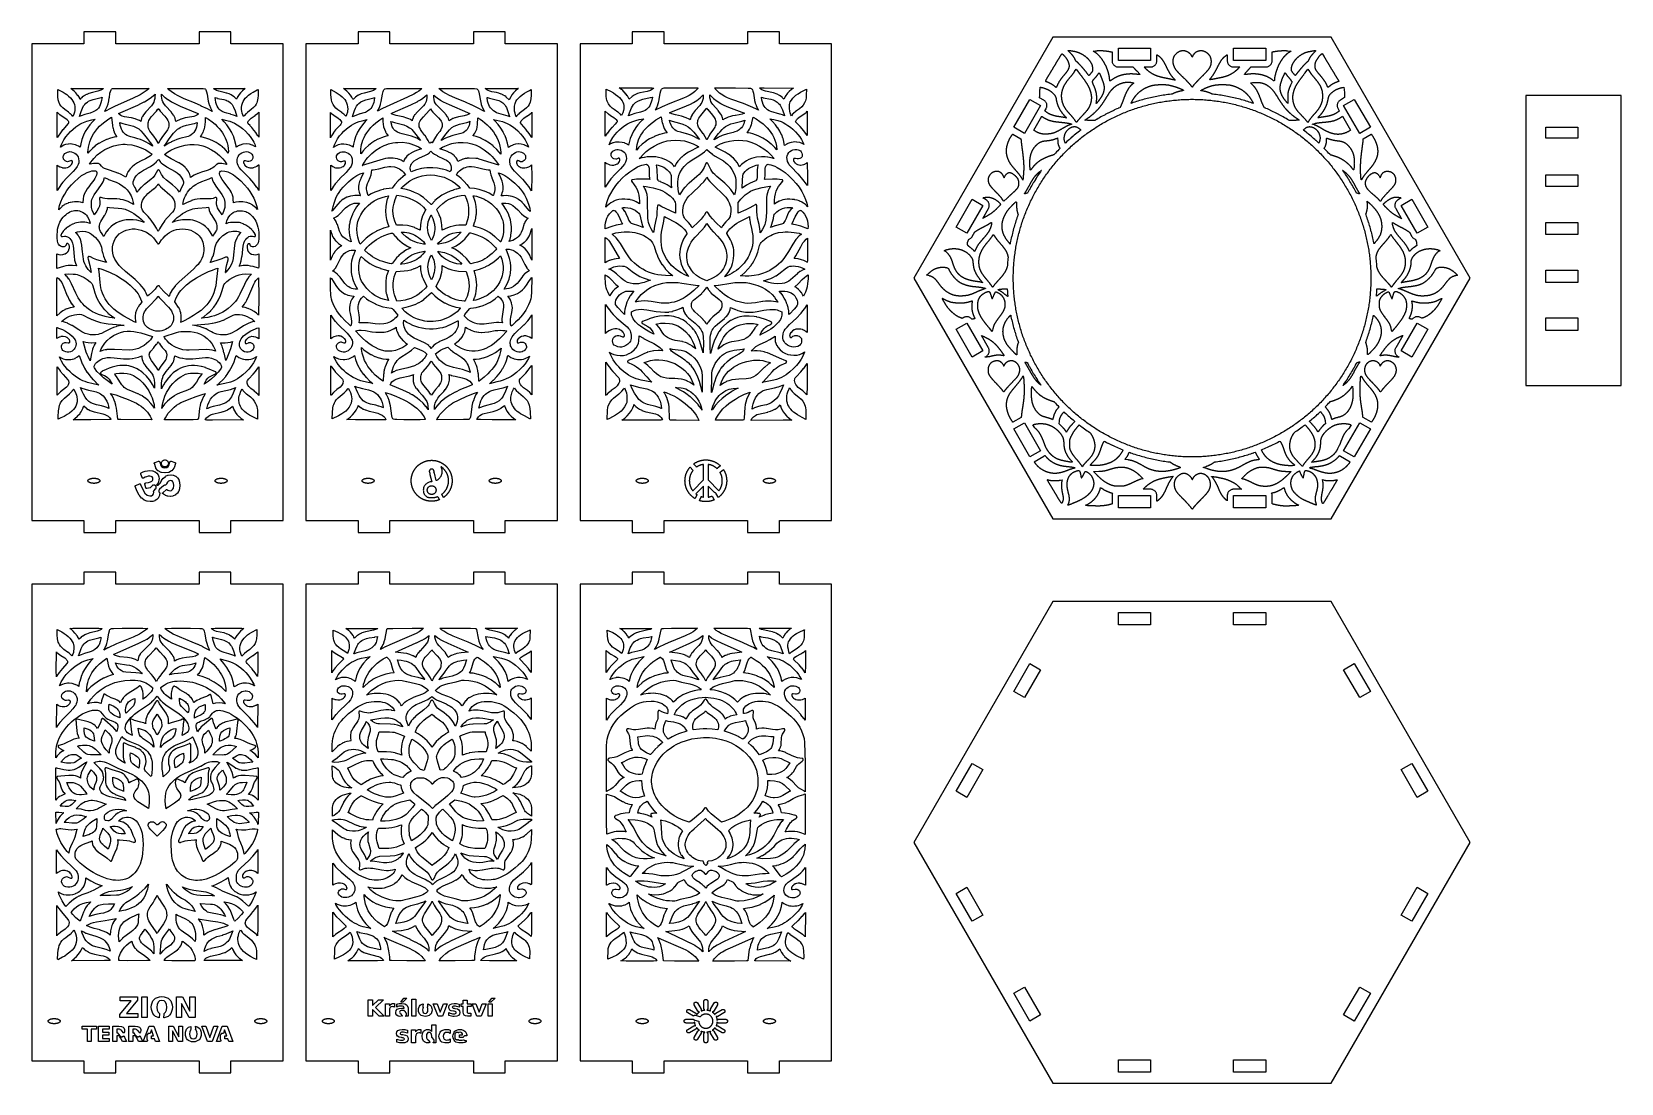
# Model space of a CAD drawing. Header units: millimetres. Extents: x 10 to 410, y 18 to 283.
import ezdxf

# ---------------------------------------------------------------- set-up
doc = ezdxf.new("R2010")
doc.units = ezdxf.units.MM
doc.layers.add('CUT', color=1, linetype='Continuous')

msp = doc.modelspace()

# ---------------------------------------------------------------- linework, layer by layer
at = {"layer": 'CUT'}
for points in [[(52.13, 160), (52.13, 157), (60.13, 157), (60.13, 160), (73.27, 160), (73.27, 280), (60.13, 280), (60.13, 283), (52.13, 283), (52.13, 280), (31.13, 280), (31.13, 283), (23.13, 283), (23.13, 280), (10, 280), (10, 160), (23.13, 160), (23.13, 157), (31.13, 157), (31.13, 160)], [(92.13, 283), (92.13, 280), (79, 280), (79, 160), (92.13, 160), (92.13, 157), (100.13, 157), (100.13, 160), (121.13, 160), (121.13, 157), (129.13, 157), (129.13, 160), (142.27, 160), (142.27, 280), (129.13, 280), (129.13, 283), (121.13, 283), (121.13, 280), (100.13, 280), (100.13, 283)], [(169.13, 283), (161.13, 283), (161.13, 280), (148, 280), (148, 160), (161.13, 160), (161.13, 157), (169.13, 157), (169.13, 160), (190.13, 160), (190.13, 157), (198.13, 157), (198.13, 160), (211.27, 160), (211.27, 280), (198.13, 280), (198.13, 283), (190.13, 283), (190.13, 280), (169.13, 280)], [(337, 160.38), (372, 221), (337, 281.62), (267, 281.62), (232, 221), (267, 160.38)], [(265.74, 271.69), (265.78, 271.75), (265.81, 271.8), (265.84, 271.86), (265.88, 271.92), (265.91, 271.98), (265.95, 272.04), (265.99, 272.1), (266.02, 272.17), (266.06, 272.23), (266.1, 272.3), (266.14, 272.36), (266.18, 272.43), (266.22, 272.5), (266.26, 272.57), (266.3, 272.64), (266.34, 272.71), (266.39, 272.78), (266.43, 272.85), (266.47, 272.93), (266.52, 273), (266.56, 273.07), (266.61, 273.15), (266.65, 273.23), (266.7, 273.3), (266.74, 273.38), (266.79, 273.45), (266.84, 273.53), (266.88, 273.61), (266.93, 273.69), (266.98, 273.77), (267.02, 273.84), (267.07, 273.92), (267.12, 274), (267.16, 274.08), (267.21, 274.16), (267.26, 274.24), (267.31, 274.32), (267.35, 274.39), (267.4, 274.47), (267.45, 274.55), (267.5, 274.63), (267.54, 274.71), (267.59, 274.79), (267.64, 274.86), (267.68, 274.94), (267.73, 275.02), (267.77, 275.09), (267.82, 275.17), (267.87, 275.24), (267.91, 275.32), (267.96, 275.39), (268, 275.47), (268.04, 275.54), (268.09, 275.61), (268.13, 275.68), (268.17, 275.75), (268.22, 275.82), (268.26, 275.89), (268.3, 275.96), (268.34, 276.02), (268.38, 276.09), (268.42, 276.15), (268.46, 276.22), (268.5, 276.28), (268.53, 276.34), (268.57, 276.4), (268.61, 276.46), (268.64, 276.52), (268.68, 276.57), (268.71, 276.63), (268.74, 276.68), (268.77, 276.73), (268.81, 276.78), (268.84, 276.83), (268.86, 276.88), (268.89, 276.93), (268.92, 276.97), (268.95, 277.01), (268.97, 277.05), (269, 277.09), (269.02, 277.13), (269.04, 277.16), (269.06, 277.2), (269.08, 277.23), (269.1, 277.26), (269.12, 277.28), (269.13, 277.31), (269.15, 277.33), (269.16, 277.35), (269.18, 277.37), (269.19, 277.39), (269.2, 277.4), (269.21, 277.42), (269.21, 277.43), (269.22, 277.43), (269.22, 277.44), (269.24, 277.45), (269.25, 277.45), (269.27, 277.45), (269.29, 277.44), (269.32, 277.43), (269.35, 277.41), (269.38, 277.39), (269.42, 277.36), (269.45, 277.34), (269.49, 277.3), (269.53, 277.27), (269.57, 277.23), (269.62, 277.18), (269.66, 277.14), (269.71, 277.09), (269.76, 277.04), (269.81, 276.98), (269.86, 276.93), (269.91, 276.87), (269.96, 276.81), (270.01, 276.75), (270.06, 276.69), (270.11, 276.63), (270.16, 276.57), (270.21, 276.5), (270.25, 276.44), (270.3, 276.37), (270.35, 276.31), (270.39, 276.25), (270.44, 276.18), (270.48, 276.12), (270.52, 276.06), (270.56, 276), (270.59, 275.94), (270.62, 275.88), (270.65, 275.82), (270.68, 275.77), (270.71, 275.72), (270.74, 275.65), (270.76, 275.59), (270.79, 275.53), (270.81, 275.47), (270.84, 275.41), (270.86, 275.35), (270.88, 275.29), (270.9, 275.23), (270.92, 275.17), (270.94, 275.12), (270.95, 275.06), (270.97, 275.01), (270.98, 274.95), (270.99, 274.9), (271.01, 274.84), (271.02, 274.79), (271.02, 274.74), (271.03, 274.68), (271.04, 274.63), (271.04, 274.58), (271.04, 274.53), (271.05, 274.48), (271.05, 274.42), (271.05, 274.37), (271.04, 274.32), (271.04, 274.27), (271.03, 274.22), (271.03, 274.17), (271.02, 274.12), (271.01, 274.07), (271, 274.02), (270.99, 273.97), (270.97, 273.92), (270.96, 273.87), (270.94, 273.82), (270.92, 273.76), (270.9, 273.71), (270.88, 273.66), (270.86, 273.61), (270.84, 273.56), (270.81, 273.5), (270.78, 273.45), (270.76, 273.4), (270.73, 273.34), (270.69, 273.29), (270.66, 273.23), (270.63, 273.18), (270.59, 273.12), (270.55, 273.07), (270.51, 273.01), (270.47, 272.95), (270.43, 272.89), (270.39, 272.83), (270.34, 272.77), (270.3, 272.71), (270.25, 272.65), (270.2, 272.59), (270.14, 272.52), (270.09, 272.46), (270.04, 272.39), (269.98, 272.32), (269.92, 272.26), (269.86, 272.19), (269.8, 272.12), (269.74, 272.05), (269.69, 271.99), (269.63, 271.92), (269.58, 271.86), (269.53, 271.8), (269.48, 271.73), (269.43, 271.68), (269.38, 271.62), (269.33, 271.56), (269.29, 271.5), (269.24, 271.45), (269.2, 271.39), (269.16, 271.34), (269.11, 271.28), (269.07, 271.23), (269.04, 271.18), (269, 271.13), (268.96, 271.08), (268.92, 271.03), (268.89, 270.98), (268.85, 270.93), (268.82, 270.88), (268.78, 270.83), (268.75, 270.78), (268.72, 270.73), (268.69, 270.69), (268.66, 270.64), (268.63, 270.59), (268.6, 270.54), (268.57, 270.49), (268.54, 270.45), (268.51, 270.4), (268.48, 270.35), (268.46, 270.3), (268.43, 270.25), (268.4, 270.2), (268.38, 270.15), (268.35, 270.1), (268.32, 270.05), (268.3, 270), (268.27, 269.95), (268.24, 269.9), (268.22, 269.84), (268.19, 269.79), (268.17, 269.73), (268.14, 269.68), (268.1, 269.58), (268.05, 269.49), (268.01, 269.41), (267.97, 269.33), (267.94, 269.25), (267.9, 269.19), (267.88, 269.13), (267.85, 269.08), (267.83, 269.04), (267.81, 269.01), (267.8, 268.99), (267.8, 268.98), (267.78, 268.99), (267.75, 269.02), (267.7, 269.06), (267.64, 269.11), (267.57, 269.17), (267.49, 269.24), (267.4, 269.31), (267.37, 269.34), (267.33, 269.37), (267.28, 269.41), (267.24, 269.44), (267.18, 269.48), (267.13, 269.51), (267.07, 269.55), (267.01, 269.59), (266.95, 269.63), (266.88, 269.67), (266.81, 269.71), (266.74, 269.75), (266.67, 269.79), (266.6, 269.83), (266.53, 269.87), (266.46, 269.91), (266.38, 269.95), (266.31, 269.99), (266.24, 270.03), (266.17, 270.07), (266.1, 270.1), (266.03, 270.14), (265.96, 270.17), (265.9, 270.2), (265.83, 270.23), (265.77, 270.26), (265.71, 270.28), (265.66, 270.3), (265.61, 270.32), (265.56, 270.34), (265.52, 270.36), (265.48, 270.37), (265.45, 270.38), (265.42, 270.38), (265.4, 270.38), (265.34, 270.39), (265.3, 270.4), (265.26, 270.42), (265.23, 270.45), (265.21, 270.48), (265.2, 270.53), (265.2, 270.58), (265.2, 270.64), (265.22, 270.7), (265.24, 270.77), (265.27, 270.85), (265.31, 270.94), (265.32, 270.95), (265.33, 270.97), (265.34, 270.99), (265.35, 271.01), (265.37, 271.04), (265.38, 271.07), (265.4, 271.1), (265.42, 271.13), (265.44, 271.16), (265.45, 271.19), (265.48, 271.23), (265.5, 271.27), (265.52, 271.31), (265.55, 271.35), (265.57, 271.4), (265.6, 271.44), (265.62, 271.49), (265.65, 271.54), (265.68, 271.59), (265.71, 271.64)], [(274.33, 274.07), (274.28, 274.13), (274.22, 274.19), (274.16, 274.26), (274.11, 274.32), (274.05, 274.38), (273.99, 274.44), (273.94, 274.5), (273.89, 274.56), (273.83, 274.62), (273.78, 274.68), (273.73, 274.73), (273.67, 274.79), (273.62, 274.84), (273.58, 274.89), (273.53, 274.94), (273.48, 274.99), (273.44, 275.04), (273.39, 275.08), (273.35, 275.12), (273.31, 275.16), (273.27, 275.2), (273.23, 275.24), (273.2, 275.27), (273.16, 275.3), (273.13, 275.33), (273.1, 275.36), (273.08, 275.38), (273.05, 275.4), (273.03, 275.42), (273.01, 275.44), (272.99, 275.45), (272.98, 275.46), (272.96, 275.46), (272.96, 275.46), (272.94, 275.47), (272.91, 275.49), (272.89, 275.52), (272.85, 275.55), (272.82, 275.6), (272.78, 275.66), (272.74, 275.72), (272.7, 275.79), (272.66, 275.87), (272.62, 275.95), (272.57, 276.04), (272.53, 276.13), (272.51, 276.18), (272.48, 276.23), (272.46, 276.28), (272.43, 276.33), (272.4, 276.38), (272.37, 276.43), (272.34, 276.48), (272.3, 276.54), (272.27, 276.59), (272.23, 276.64), (272.2, 276.7), (272.16, 276.75), (272.12, 276.81), (272.08, 276.86), (272.04, 276.92), (272, 276.97), (271.95, 277.03), (271.91, 277.08), (271.87, 277.13), (271.82, 277.19), (271.77, 277.24), (271.73, 277.29), (271.68, 277.35), (271.63, 277.4), (271.58, 277.45), (271.53, 277.5), (271.46, 277.58), (271.39, 277.65), (271.32, 277.73), (271.25, 277.8), (271.19, 277.86), (271.13, 277.93), (271.07, 277.98), (271.02, 278.04), (270.98, 278.09), (270.94, 278.13), (270.91, 278.16), (270.88, 278.19), (270.86, 278.22), (270.85, 278.23), (270.85, 278.24), (270.85, 278.25), (270.86, 278.26), (270.88, 278.26), (270.9, 278.27), (270.93, 278.27), (270.97, 278.27), (271.01, 278.27), (271.06, 278.27), (271.12, 278.27), (271.17, 278.26), (271.24, 278.26), (271.31, 278.25), (271.38, 278.25), (271.46, 278.24), (271.54, 278.23), (271.62, 278.22), (271.71, 278.2), (271.8, 278.19), (271.9, 278.18), (271.99, 278.16), (272.09, 278.15), (272.2, 278.13), (272.3, 278.11), (272.36, 278.1), (272.42, 278.09), (272.48, 278.08), (272.54, 278.06), (272.6, 278.05), (272.67, 278.03), (272.73, 278.02), (272.79, 278), (272.85, 277.98), (272.91, 277.97), (272.97, 277.95), (273.03, 277.93), (273.09, 277.91), (273.16, 277.89), (273.22, 277.87), (273.28, 277.84), (273.34, 277.82), (273.4, 277.8), (273.46, 277.77), (273.52, 277.75), (273.58, 277.73), (273.64, 277.7), (273.7, 277.67), (273.76, 277.65), (273.82, 277.62), (273.88, 277.59), (273.94, 277.56), (274, 277.53), (274.06, 277.5), (274.12, 277.47), (274.18, 277.44), (274.23, 277.41), (274.29, 277.38), (274.35, 277.35), (274.4, 277.31), (274.46, 277.28), (274.52, 277.25), (274.57, 277.21), (274.63, 277.18), (274.68, 277.14), (274.74, 277.1), (274.79, 277.07), (274.84, 277.03), (274.9, 276.99), (274.95, 276.96), (275, 276.92), (275.05, 276.88), (275.1, 276.84), (275.15, 276.8), (275.2, 276.76), (275.25, 276.72), (275.3, 276.68), (275.35, 276.64), (275.4, 276.6), (275.44, 276.56), (275.49, 276.51), (275.53, 276.47), (275.58, 276.43), (275.62, 276.39), (275.68, 276.33), (275.73, 276.27), (275.79, 276.22), (275.84, 276.16), (275.89, 276.11), (275.94, 276.05), (275.99, 276), (276.04, 275.94), (276.08, 275.89), (276.13, 275.83), (276.17, 275.78), (276.21, 275.72), (276.25, 275.67), (276.29, 275.62), (276.33, 275.56), (276.37, 275.51), (276.4, 275.46), (276.44, 275.4), (276.47, 275.35), (276.5, 275.3), (276.53, 275.24), (276.56, 275.19), (276.59, 275.14), (276.62, 275.08), (276.65, 275.03), (276.67, 274.98), (276.7, 274.92), (276.72, 274.87), (276.74, 274.81), (276.76, 274.76), (276.78, 274.71), (276.8, 274.65), (276.82, 274.6), (276.83, 274.54), (276.85, 274.48), (276.86, 274.43), (276.88, 274.37), (276.89, 274.32), (276.9, 274.26), (276.91, 274.2), (276.92, 274.15), (276.93, 274.09), (276.94, 274.03), (276.94, 273.97), (276.95, 273.91), (276.96, 273.85), (276.96, 273.76), (276.97, 273.67), (276.97, 273.6), (276.97, 273.53), (276.98, 273.46), (276.98, 273.4), (276.97, 273.35), (276.97, 273.3), (276.96, 273.25), (276.95, 273.2), (276.94, 273.16), (276.93, 273.11), (276.91, 273.07), (276.89, 273.02), (276.86, 272.98), (276.83, 272.93), (276.8, 272.88), (276.76, 272.83), (276.72, 272.77), (276.67, 272.71), (276.62, 272.64), (276.56, 272.57), (276.5, 272.49), (276.44, 272.42), (276.38, 272.35), (276.33, 272.29), (276.27, 272.23), (276.22, 272.17), (276.18, 272.12), (276.14, 272.08), (276.1, 272.05), (276.07, 272.03), (276.05, 272.01), (276.04, 272.01), (276.02, 272.01), (276, 272.03), (275.97, 272.06), (275.93, 272.1), (275.89, 272.15), (275.84, 272.21), (275.79, 272.27), (275.74, 272.34), (275.68, 272.41), (275.63, 272.49), (275.57, 272.58), (275.54, 272.61), (275.52, 272.65), (275.49, 272.69), (275.45, 272.73), (275.42, 272.78), (275.38, 272.83), (275.35, 272.87), (275.31, 272.92), (275.26, 272.98), (275.22, 273.03), (275.18, 273.08), (275.13, 273.14), (275.08, 273.2), (275.04, 273.26), (274.99, 273.31), (274.94, 273.37), (274.88, 273.44), (274.83, 273.5), (274.78, 273.56), (274.72, 273.62), (274.67, 273.69), (274.61, 273.75), (274.56, 273.81), (274.5, 273.88), (274.45, 273.94), (274.39, 274)], [(287.65, 272.34), (287.57, 272.35), (287.5, 272.35), (287.43, 272.36), (287.35, 272.36), (287.28, 272.37), (287.21, 272.37), (287.14, 272.37), (287.06, 272.37), (286.99, 272.38), (286.92, 272.38), (286.85, 272.38), (286.78, 272.38), (286.71, 272.38), (286.64, 272.38), (286.57, 272.38), (286.5, 272.38), (286.44, 272.38), (286.37, 272.38), (286.3, 272.37), (286.23, 272.37), (286.17, 272.37), (286.1, 272.37), (286.03, 272.36), (285.97, 272.36), (285.9, 272.35), (285.83, 272.35), (285.77, 272.34), (285.7, 272.34), (285.64, 272.33), (285.57, 272.32), (285.51, 272.32), (285.44, 272.31), (285.38, 272.3), (285.32, 272.29), (285.25, 272.28), (285.19, 272.28), (285.13, 272.27), (285.07, 272.26), (285.01, 272.25), (284.94, 272.24), (284.88, 272.22), (284.82, 272.21), (284.76, 272.2), (284.7, 272.19), (284.64, 272.18), (284.58, 272.16), (284.52, 272.15), (284.46, 272.13), (284.4, 272.12), (284.34, 272.11), (284.28, 272.09), (284.23, 272.07), (284.17, 272.06), (284.11, 272.04), (284.05, 272.02), (284, 272.01), (283.94, 271.99), (283.88, 271.97), (283.83, 271.95), (283.77, 271.93), (283.71, 271.91), (283.66, 271.89), (283.6, 271.87), (283.55, 271.85), (283.49, 271.83), (283.44, 271.81), (283.38, 271.79), (283.33, 271.77), (283.28, 271.74), (283.22, 271.72), (283.17, 271.7), (283.12, 271.67), (283.06, 271.65), (283.01, 271.62), (282.96, 271.6), (282.91, 271.57), (282.86, 271.54), (282.8, 271.52), (282.75, 271.49), (282.7, 271.46), (282.65, 271.44), (282.6, 271.41), (282.55, 271.38), (282.5, 271.35), (282.45, 271.32), (282.4, 271.29), (282.35, 271.26), (282.3, 271.23), (282.25, 271.2), (282.2, 271.16), (282.16, 271.13), (282.11, 271.1), (282.06, 271.07), (282.01, 271.03), (281.96, 271), (281.92, 270.96), (281.84, 270.91), (281.76, 270.85), (281.68, 270.8), (281.61, 270.75), (281.55, 270.71), (281.49, 270.67), (281.45, 270.64), (281.41, 270.62), (281.38, 270.6), (281.37, 270.6), (281.36, 270.61), (281.35, 270.63), (281.33, 270.67), (281.32, 270.73), (281.31, 270.79), (281.29, 270.87), (281.28, 270.96), (281.26, 271.05), (281.25, 271.15), (281.24, 271.26), (281.23, 271.32), (281.22, 271.38), (281.22, 271.45), (281.21, 271.51), (281.2, 271.58), (281.19, 271.64), (281.18, 271.7), (281.17, 271.77), (281.15, 271.83), (281.14, 271.89), (281.13, 271.96), (281.12, 272.02), (281.1, 272.09), (281.09, 272.15), (281.08, 272.21), (281.06, 272.28), (281.05, 272.34), (281.03, 272.41), (281.02, 272.47), (281, 272.53), (280.98, 272.6), (280.96, 272.66), (280.95, 272.72), (280.93, 272.79), (280.91, 272.85), (280.89, 272.92), (280.87, 272.98), (280.85, 273.04), (280.83, 273.11), (280.81, 273.17), (280.79, 273.23), (280.77, 273.3), (280.75, 273.36), (280.72, 273.42), (280.7, 273.48), (280.68, 273.55), (280.66, 273.61), (280.63, 273.67), (280.61, 273.73), (280.58, 273.8), (280.56, 273.86), (280.53, 273.92), (280.51, 273.98), (280.48, 274.04), (280.45, 274.11), (280.43, 274.17), (280.4, 274.23), (280.37, 274.29), (280.35, 274.35), (280.32, 274.41), (280.29, 274.47), (280.26, 274.53), (280.23, 274.59), (280.2, 274.65), (280.17, 274.71), (280.14, 274.77), (280.11, 274.82), (280.08, 274.88), (280.05, 274.94), (280.02, 275), (279.99, 275.06), (279.95, 275.11), (279.92, 275.17), (279.89, 275.23), (279.86, 275.28), (279.82, 275.34), (279.79, 275.4), (279.76, 275.45), (279.72, 275.51), (279.69, 275.56), (279.65, 275.62), (279.62, 275.67), (279.58, 275.72), (279.55, 275.78), (279.51, 275.83), (279.48, 275.88), (279.44, 275.94), (279.41, 275.99), (279.37, 276.04), (279.33, 276.09), (279.3, 276.14), (279.26, 276.19), (279.22, 276.24), (279.18, 276.29), (279.15, 276.34), (279.11, 276.39), (279.07, 276.44), (279.03, 276.48), (278.99, 276.53), (278.95, 276.58), (278.91, 276.62), (278.88, 276.67), (278.84, 276.72), (278.8, 276.76), (278.76, 276.8), (278.72, 276.85), (278.68, 276.89), (278.64, 276.93), (278.6, 276.98), (278.55, 277.02), (278.51, 277.06), (278.47, 277.1), (278.43, 277.14), (278.39, 277.18), (278.35, 277.22), (278.31, 277.26), (278.27, 277.3), (278.22, 277.33), (278.18, 277.37), (278.14, 277.41), (278.1, 277.44), (278.06, 277.48), (278.01, 277.51), (277.97, 277.55), (277.93, 277.58), (277.88, 277.61), (277.84, 277.64), (277.8, 277.68), (277.76, 277.71), (277.71, 277.74), (277.67, 277.77), (277.63, 277.79), (277.58, 277.82), (277.09, 278.13), (277.66, 278.2), (277.71, 278.21), (277.77, 278.22), (277.83, 278.22), (277.89, 278.23), (277.95, 278.23), (278.01, 278.24), (278.08, 278.24), (278.14, 278.25), (278.2, 278.25), (278.26, 278.25), (278.33, 278.26), (278.39, 278.26), (278.46, 278.26), (278.52, 278.26), (278.59, 278.26), (278.65, 278.26), (278.72, 278.27), (278.78, 278.27), (278.85, 278.27), (278.92, 278.27), (278.98, 278.27), (279.05, 278.26), (279.12, 278.26), (279.19, 278.26), (279.25, 278.26), (279.32, 278.26), (279.39, 278.25), (279.46, 278.25), (279.53, 278.25), (279.59, 278.24), (279.66, 278.24), (279.73, 278.24), (279.8, 278.23), (279.87, 278.23), (279.94, 278.22), (280, 278.21), (280.07, 278.21), (280.14, 278.2), (280.21, 278.19), (280.28, 278.19), (280.34, 278.18), (280.41, 278.17), (280.48, 278.16), (280.54, 278.16), (280.61, 278.15), (280.68, 278.14), (280.74, 278.13), (280.81, 278.12), (280.88, 278.11), (280.94, 278.1), (281.01, 278.09), (281.07, 278.08), (281.14, 278.07), (281.2, 278.06), (281.26, 278.04), (281.33, 278.03), (281.39, 278.02), (281.45, 278.01), (281.51, 277.99), (281.57, 277.98), (281.63, 277.97), (281.69, 277.95), (281.75, 277.94), (281.81, 277.93), (281.85, 277.92), (281.85, 275.74), (281.86, 275.58), (281.88, 275.43), (281.92, 275.28), (281.97, 275.13), (282.04, 274.99), (282.12, 274.85), (282.21, 274.73), (282.32, 274.61), (282.44, 274.5), (282.56, 274.41), (282.7, 274.33), (282.84, 274.26), (282.99, 274.21), (283.14, 274.17), (283.29, 274.15), (283.45, 274.14), (287.13, 274.14), (287.17, 274.1), (287.22, 274.05), (287.27, 274), (287.32, 273.94), (287.37, 273.89), (287.41, 273.84), (287.46, 273.79), (287.51, 273.74), (287.56, 273.68), (287.61, 273.63), (287.66, 273.58), (287.7, 273.53), (287.75, 273.48), (287.8, 273.43), (287.84, 273.38), (287.89, 273.34), (287.93, 273.29), (287.97, 273.25), (288.02, 273.2), (288.06, 273.16), (288.98, 272.21), (288.17, 272.29), (288.1, 272.3), (288.02, 272.31), (287.94, 272.32), (287.87, 272.32), (287.79, 272.33), (287.72, 272.34)], [(283.45, 278.84), (291.55, 278.84), (291.55, 275.74), (283.45, 275.74)], [(294.35, 276.18), (294.38, 276.14), (294.41, 276.1), (294.45, 276.06), (294.48, 276.02), (294.51, 275.97), (294.54, 275.93), (294.57, 275.89), (294.6, 275.84), (294.63, 275.79), (294.66, 275.75), (294.7, 275.7), (294.73, 275.65), (294.76, 275.6), (294.79, 275.55), (294.82, 275.49), (294.86, 275.44), (294.89, 275.38), (294.92, 275.32), (294.95, 275.27), (294.99, 275.2), (295.02, 275.14), (295.06, 275.08), (295.09, 275.01), (295.13, 274.94), (295.16, 274.87), (295.2, 274.8), (295.24, 274.73), (295.28, 274.65), (295.32, 274.57), (295.35, 274.49), (295.4, 274.41), (295.44, 274.32), (295.48, 274.24), (295.52, 274.15), (295.56, 274.07), (295.6, 273.99), (295.63, 273.92), (295.67, 273.84), (295.71, 273.77), (295.75, 273.69), (295.78, 273.62), (295.82, 273.55), (295.85, 273.48), (295.89, 273.41), (295.92, 273.35), (295.96, 273.28), (295.99, 273.22), (296.03, 273.15), (296.06, 273.09), (296.09, 273.03), (296.13, 272.97), (296.16, 272.91), (296.19, 272.86), (296.23, 272.8), (296.26, 272.74), (296.29, 272.69), (296.32, 272.63), (296.36, 272.58), (296.39, 272.53), (296.42, 272.48), (296.46, 272.43), (296.49, 272.38), (296.52, 272.33), (296.55, 272.28), (296.59, 272.23), (296.62, 272.18), (296.65, 272.13), (296.68, 272.09), (296.72, 272.04), (296.75, 272), (296.79, 271.95), (296.82, 271.91), (296.85, 271.86), (296.89, 271.82), (296.92, 271.77), (296.96, 271.73), (296.99, 271.69), (297.03, 271.64), (297.06, 271.6), (297.1, 271.56), (297.14, 271.52), (297.17, 271.47), (297.21, 271.43), (297.25, 271.39), (297.29, 271.35), (297.33, 271.31), (297.37, 271.26), (297.41, 271.22), (297.48, 271.14), (297.55, 271.06), (297.61, 271), (297.67, 270.94), (297.71, 270.89), (297.73, 270.85), (297.75, 270.83), (297.74, 270.83), (297.74, 270.83), (297.73, 270.83), (297.71, 270.83), (297.68, 270.84), (297.65, 270.84), (297.62, 270.85), (297.58, 270.86), (297.53, 270.87), (297.48, 270.88), (297.43, 270.89), (297.37, 270.9), (297.31, 270.92), (297.24, 270.93), (297.17, 270.94), (297.09, 270.96), (297.01, 270.97), (296.93, 270.99), (296.85, 271.01), (296.76, 271.03), (296.67, 271.05), (296.58, 271.06), (296.48, 271.08), (296.38, 271.1), (296.28, 271.12), (296.18, 271.14), (296.08, 271.17), (295.97, 271.19), (295.87, 271.21), (295.76, 271.23), (295.66, 271.25), (295.56, 271.27), (295.46, 271.29), (295.36, 271.31), (295.27, 271.33), (295.18, 271.35), (295.09, 271.37), (295, 271.39), (294.91, 271.41), (294.83, 271.43), (294.75, 271.45), (294.67, 271.46), (294.59, 271.48), (294.52, 271.5), (294.44, 271.52), (294.37, 271.53), (294.3, 271.55), (294.23, 271.57), (294.16, 271.58), (294.1, 271.6), (294.03, 271.62), (293.97, 271.63), (293.91, 271.65), (293.85, 271.67), (293.79, 271.68), (293.73, 271.7), (293.68, 271.72), (293.62, 271.73), (293.57, 271.75), (293.52, 271.76), (293.46, 271.78), (293.41, 271.8), (293.36, 271.81), (293.31, 271.83), (293.26, 271.85), (293.22, 271.86), (293.17, 271.88), (293.12, 271.9), (293.08, 271.91), (293.03, 271.93), (292.99, 271.95), (292.94, 271.96), (292.9, 271.98), (292.86, 272), (292.81, 272.02), (292.77, 272.04), (292.73, 272.06), (292.69, 272.08), (292.64, 272.09), (292.6, 272.11), (292.56, 272.13), (292.52, 272.15), (292.47, 272.18), (292.43, 272.2), (292.39, 272.22), (292.35, 272.24), (292.3, 272.26), (292.26, 272.28), (292.21, 272.31), (292.16, 272.34), (292.11, 272.37), (292.05, 272.4), (292, 272.43), (291.95, 272.45), (291.9, 272.48), (291.85, 272.51), (291.81, 272.54), (291.76, 272.57), (291.71, 272.6), (291.66, 272.63), (291.61, 272.66), (291.57, 272.7), (291.52, 272.73), (291.47, 272.76), (291.43, 272.79), (291.38, 272.82), (291.34, 272.86), (291.29, 272.89), (291.25, 272.92), (291.2, 272.96), (291.16, 272.99), (291.11, 273.03), (291.07, 273.06), (291.02, 273.1), (290.98, 273.14), (290.93, 273.17), (290.89, 273.21), (290.84, 273.25), (290.8, 273.29), (290.76, 273.33), (290.71, 273.37), (290.67, 273.41), (290.62, 273.45), (290.58, 273.5), (290.53, 273.54), (290.49, 273.58), (290.45, 273.63), (290.4, 273.67), (290.36, 273.72), (290.31, 273.77), (290.27, 273.82), (290.22, 273.86), (290.17, 273.91), (290.13, 273.96), (290.08, 274.01), (290.04, 274.07), (289.99, 274.12), (289.97, 274.14), (291.55, 274.14), (291.71, 274.15), (291.86, 274.17), (292.01, 274.21), (292.16, 274.26), (292.3, 274.33), (292.44, 274.41), (292.56, 274.5), (292.68, 274.61), (292.79, 274.73), (292.88, 274.85), (292.96, 274.99), (293.03, 275.13), (293.08, 275.28), (293.12, 275.43), (293.14, 275.58), (293.15, 275.74), (293.15, 277.24), (293.2, 277.21), (293.25, 277.17), (293.3, 277.14), (293.36, 277.1), (293.41, 277.06), (293.46, 277.03), (293.51, 276.99), (293.56, 276.95), (293.61, 276.91), (293.66, 276.87), (293.71, 276.83), (293.75, 276.79), (293.8, 276.75), (293.85, 276.71), (293.89, 276.67), (293.94, 276.62), (293.98, 276.58), (294.03, 276.54), (294.07, 276.5), (294.11, 276.45), (294.15, 276.41), (294.18, 276.37), (294.22, 276.33), (294.25, 276.3), (294.29, 276.26), (294.32, 276.22)], [(299.88, 271.4), (299.8, 271.47), (299.73, 271.55), (299.65, 271.63), (299.57, 271.7), (299.5, 271.77), (299.43, 271.84), (299.36, 271.91), (299.3, 271.97), (299.23, 272.04), (299.17, 272.1), (299.11, 272.16), (299.05, 272.22), (299, 272.28), (298.94, 272.33), (298.89, 272.39), (298.84, 272.44), (298.79, 272.49), (298.74, 272.54), (298.69, 272.59), (298.65, 272.64), (298.6, 272.68), (298.56, 272.73), (298.52, 272.77), (298.48, 272.81), (298.44, 272.86), (298.4, 272.9), (298.37, 272.94), (298.33, 272.98), (298.3, 273.01), (298.27, 273.05), (298.24, 273.09), (298.21, 273.12), (298.18, 273.16), (298.15, 273.19), (298.12, 273.23), (298.09, 273.26), (298.07, 273.29), (298.04, 273.33), (298.02, 273.36), (298, 273.39), (297.97, 273.42), (297.95, 273.45), (297.93, 273.48), (297.91, 273.51), (297.89, 273.54), (297.87, 273.57), (297.85, 273.6), (297.83, 273.63), (297.81, 273.66), (297.79, 273.69), (297.78, 273.72), (297.76, 273.75), (297.74, 273.78), (297.72, 273.81), (297.71, 273.85), (297.69, 273.88), (297.67, 273.91), (297.66, 273.94), (297.62, 274), (297.59, 274.06), (297.56, 274.12), (297.54, 274.18), (297.51, 274.24), (297.48, 274.31), (297.46, 274.37), (297.44, 274.43), (297.42, 274.49), (297.4, 274.55), (297.38, 274.61), (297.36, 274.68), (297.34, 274.74), (297.33, 274.8), (297.31, 274.86), (297.3, 274.92), (297.29, 274.98), (297.28, 275.05), (297.27, 275.11), (297.26, 275.17), (297.25, 275.23), (297.24, 275.29), (297.24, 275.35), (297.24, 275.41), (297.23, 275.47), (297.23, 275.53), (297.23, 275.6), (297.23, 275.66), (297.24, 275.71), (297.24, 275.77), (297.24, 275.83), (297.25, 275.89), (297.26, 275.95), (297.26, 276.01), (297.27, 276.07), (297.28, 276.13), (297.3, 276.18), (297.31, 276.24), (297.32, 276.3), (297.34, 276.35), (297.35, 276.41), (297.37, 276.46), (297.39, 276.52), (297.41, 276.57), (297.43, 276.63), (297.45, 276.68), (297.48, 276.73), (297.5, 276.78), (297.53, 276.84), (297.55, 276.89), (297.58, 276.94), (297.61, 276.99), (297.64, 277.04), (297.67, 277.08), (297.7, 277.13), (297.74, 277.18), (297.77, 277.23), (297.81, 277.27), (297.84, 277.32), (297.88, 277.36), (297.92, 277.4), (297.96, 277.45), (298, 277.49), (298.05, 277.53), (298.09, 277.57), (298.14, 277.62), (298.2, 277.67), (298.25, 277.71), (298.31, 277.76), (298.36, 277.8), (298.42, 277.84), (298.47, 277.88), (298.52, 277.91), (298.58, 277.95), (298.63, 277.98), (298.68, 278.01), (298.74, 278.04), (298.79, 278.06), (298.84, 278.09), (298.9, 278.11), (298.95, 278.13), (299.01, 278.15), (299.06, 278.17), (299.12, 278.19), (299.18, 278.2), (299.23, 278.22), (299.29, 278.23), (299.35, 278.24), (299.41, 278.25), (299.47, 278.26), (299.53, 278.26), (299.6, 278.27), (299.66, 278.27), (299.73, 278.27), (299.79, 278.27), (299.86, 278.27), (299.92, 278.27), (299.98, 278.26), (300.04, 278.26), (300.1, 278.25), (300.16, 278.24), (300.22, 278.23), (300.28, 278.21), (300.34, 278.2), (300.4, 278.18), (300.46, 278.16), (300.52, 278.14), (300.58, 278.12), (300.63, 278.1), (300.69, 278.07), (300.75, 278.05), (300.8, 278.02), (300.86, 277.99), (300.91, 277.96), (300.96, 277.92), (301.02, 277.89), (301.07, 277.86), (301.12, 277.82), (301.17, 277.78), (301.22, 277.74), (301.27, 277.7), (301.31, 277.66), (301.36, 277.62), (301.4, 277.57), (301.45, 277.53), (301.49, 277.48), (301.53, 277.43), (301.57, 277.38), (301.61, 277.33), (301.65, 277.28), (301.68, 277.23), (301.72, 277.18), (301.75, 277.12), (301.78, 277.07), (301.81, 277.01), (301.84, 276.95), (301.87, 276.9), (301.91, 276.82), (301.95, 276.76), (301.99, 276.71), (302.03, 276.68), (302.06, 276.66), (302.09, 276.65), (302.12, 276.67), (302.14, 276.69), (302.16, 276.74), (302.16, 276.8), (302.17, 276.83), (302.18, 276.87), (302.2, 276.91), (302.23, 276.97), (302.26, 277.03), (302.3, 277.1), (302.34, 277.17), (302.39, 277.25), (302.44, 277.32), (302.49, 277.4), (302.53, 277.45), (302.56, 277.49), (302.6, 277.54), (302.64, 277.58), (302.68, 277.62), (302.72, 277.67), (302.76, 277.71), (302.8, 277.74), (302.85, 277.78), (302.89, 277.82), (302.93, 277.85), (302.98, 277.88), (303.02, 277.92), (303.07, 277.95), (303.12, 277.97), (303.17, 278), (303.22, 278.03), (303.27, 278.05), (303.32, 278.08), (303.37, 278.1), (303.42, 278.12), (303.47, 278.14), (303.52, 278.16), (303.57, 278.17), (303.63, 278.19), (303.68, 278.2), (303.73, 278.22), (303.79, 278.23), (303.84, 278.24), (303.9, 278.25), (303.95, 278.25), (304.01, 278.26), (304.06, 278.27), (304.12, 278.27), (304.17, 278.27), (304.23, 278.27), (304.28, 278.27), (304.34, 278.27), (304.4, 278.27), (304.45, 278.26), (304.51, 278.25), (304.56, 278.25), (304.62, 278.24), (304.68, 278.23), (304.73, 278.22), (304.79, 278.2), (304.84, 278.19), (304.9, 278.17), (304.95, 278.16), (305.01, 278.14), (305.06, 278.12), (305.11, 278.1), (305.17, 278.08), (305.22, 278.05), (305.27, 278.03), (305.33, 278), (305.38, 277.97), (305.43, 277.94), (305.48, 277.91), (305.53, 277.88), (305.58, 277.85), (305.63, 277.81), (305.68, 277.78), (305.73, 277.74), (305.78, 277.7), (305.82, 277.66), (305.87, 277.62), (305.92, 277.58), (305.96, 277.53), (306, 277.49), (306.05, 277.44), (306.09, 277.39), (306.14, 277.34), (306.18, 277.29), (306.22, 277.23), (306.26, 277.18), (306.3, 277.13), (306.33, 277.08), (306.37, 277.02), (306.4, 276.97), (306.43, 276.92), (306.46, 276.86), (306.49, 276.81), (306.52, 276.75), (306.55, 276.7), (306.57, 276.64), (306.59, 276.58), (306.62, 276.53), (306.64, 276.47), (306.65, 276.41), (306.67, 276.35), (306.69, 276.29), (306.7, 276.23), (306.72, 276.17), (306.73, 276.11), (306.74, 276.05), (306.75, 275.99), (306.76, 275.93), (306.76, 275.86), (306.77, 275.8), (306.77, 275.73), (306.78, 275.67), (306.78, 275.6), (306.78, 275.53), (306.78, 275.46), (306.77, 275.4), (306.77, 275.33), (306.77, 275.28), (306.76, 275.23), (306.76, 275.18), (306.76, 275.14), (306.75, 275.09), (306.75, 275.05), (306.74, 275), (306.74, 274.96), (306.73, 274.92), (306.72, 274.87), (306.72, 274.83), (306.71, 274.79), (306.7, 274.75), (306.69, 274.71), (306.68, 274.67), (306.67, 274.63), (306.66, 274.59), (306.65, 274.55), (306.64, 274.51), (306.62, 274.47), (306.61, 274.43), (306.6, 274.39), (306.58, 274.35), (306.57, 274.31), (306.55, 274.27), (306.53, 274.23), (306.51, 274.19), (306.5, 274.15), (306.48, 274.1), (306.45, 274.06), (306.43, 274.02), (306.41, 273.98), (306.39, 273.94), (306.36, 273.9), (306.34, 273.86), (306.31, 273.81), (306.28, 273.77), (306.25, 273.73), (306.22, 273.68), (306.19, 273.64), (306.16, 273.59), (306.12, 273.55), (306.09, 273.5), (306.05, 273.45), (306.02, 273.41), (305.98, 273.36), (305.94, 273.31), (305.9, 273.26), (305.85, 273.21), (305.81, 273.15), (305.76, 273.1), (305.72, 273.05), (305.67, 272.99), (305.62, 272.94), (305.57, 272.88), (305.52, 272.82), (305.46, 272.76), (305.41, 272.7), (305.35, 272.64), (305.29, 272.58), (305.23, 272.51), (305.17, 272.45), (305.1, 272.38), (305.04, 272.31), (304.97, 272.24), (304.9, 272.17), (304.83, 272.1), (304.76, 272.03), (304.68, 271.95), (304.61, 271.88), (304.53, 271.8), (304.45, 271.72), (304.37, 271.63), (304.28, 271.55), (304.2, 271.47), (304.13, 271.4), (304.06, 271.33), (303.99, 271.26), (303.92, 271.19), (303.86, 271.12), (303.79, 271.06), (303.72, 270.99), (303.66, 270.92), (303.6, 270.86), (303.53, 270.79), (303.47, 270.73), (303.41, 270.66), (303.35, 270.6), (303.29, 270.54), (303.23, 270.48), (303.17, 270.42), (303.12, 270.36), (303.06, 270.3), (303.01, 270.25), (302.96, 270.19), (302.91, 270.14), (302.86, 270.08), (302.81, 270.03), (302.76, 269.98), (302.72, 269.93), (302.67, 269.89), (302.63, 269.84), (302.59, 269.8), (302.56, 269.75), (302.52, 269.71), (302.48, 269.67), (302.45, 269.63), (302.42, 269.6), (302.39, 269.57), (302.37, 269.53), (302.34, 269.5), (302.32, 269.48), (302.3, 269.45), (302.28, 269.43), (302.26, 269.4), (302.25, 269.38), (302.24, 269.37), (302.23, 269.35), (302.22, 269.34), (302.22, 269.33), (302.2, 269.26), (302.18, 269.21), (302.15, 269.17), (302.13, 269.13), (302.1, 269.11), (302.07, 269.1), (302.04, 269.1), (302.01, 269.12), (301.97, 269.14), (301.93, 269.18), (301.89, 269.23), (301.85, 269.29), (301.8, 269.36), (301.74, 269.44), (301.73, 269.47), (301.71, 269.49), (301.69, 269.52), (301.67, 269.55), (301.65, 269.58), (301.62, 269.61), (301.59, 269.65), (301.55, 269.69), (301.52, 269.73), (301.48, 269.77), (301.44, 269.82), (301.4, 269.86), (301.36, 269.91), (301.31, 269.96), (301.26, 270.01), (301.21, 270.06), (301.16, 270.12), (301.11, 270.17), (301.06, 270.23), (301.01, 270.29), (300.95, 270.34), (300.89, 270.4), (300.84, 270.46), (300.78, 270.52), (300.72, 270.58), (300.66, 270.64), (300.6, 270.7), (300.54, 270.76), (300.48, 270.82), (300.42, 270.88), (300.32, 270.97), (300.23, 271.06), (300.14, 271.15), (300.05, 271.23), (299.97, 271.31)], [(312.75, 272.96), (312.71, 272.92), (312.67, 272.89), (312.63, 272.86), (312.58, 272.83), (312.54, 272.79), (312.5, 272.76), (312.46, 272.73), (312.42, 272.7), (312.37, 272.67), (312.33, 272.65), (312.29, 272.62), (312.25, 272.59), (312.21, 272.56), (312.17, 272.54), (312.12, 272.51), (312.08, 272.48), (312.04, 272.46), (312, 272.43), (311.96, 272.41), (311.92, 272.39), (311.87, 272.36), (311.82, 272.33), (311.77, 272.31), (311.72, 272.28), (311.68, 272.26), (311.63, 272.23), (311.58, 272.21), (311.53, 272.18), (311.49, 272.16), (311.44, 272.14), (311.39, 272.12), (311.35, 272.09), (311.3, 272.07), (311.25, 272.05), (311.21, 272.03), (311.16, 272.01), (311.11, 271.99), (311.06, 271.97), (311.01, 271.95), (310.97, 271.93), (310.92, 271.91), (310.87, 271.89), (310.82, 271.87), (310.77, 271.85), (310.71, 271.84), (310.66, 271.82), (310.61, 271.8), (310.56, 271.78), (310.5, 271.76), (310.45, 271.75), (310.39, 271.73), (310.33, 271.71), (310.28, 271.7), (310.22, 271.68), (310.16, 271.66), (310.1, 271.65), (310.03, 271.63), (309.97, 271.61), (309.91, 271.6), (309.84, 271.58), (309.77, 271.56), (309.71, 271.55), (309.64, 271.53), (309.57, 271.51), (309.49, 271.5), (309.42, 271.48), (309.34, 271.46), (309.27, 271.45), (309.19, 271.43), (309.11, 271.41), (309.02, 271.39), (308.94, 271.38), (308.86, 271.36), (308.77, 271.34), (308.68, 271.32), (308.59, 271.3), (308.49, 271.29), (308.4, 271.27), (308.3, 271.25), (308.2, 271.23), (308.1, 271.21), (308.01, 271.19), (307.91, 271.17), (307.82, 271.16), (307.73, 271.14), (307.64, 271.12), (307.55, 271.11), (307.46, 271.09), (307.38, 271.07), (307.3, 271.06), (307.22, 271.05), (307.14, 271.03), (307.07, 271.02), (307, 271.01), (306.94, 271), (306.87, 270.98), (306.82, 270.97), (306.76, 270.97), (306.71, 270.96), (306.67, 270.95), (306.63, 270.94), (306.59, 270.94), (306.56, 270.93), (306.53, 270.93), (306.51, 270.93), (306.49, 270.92), (306.48, 270.92), (306.47, 270.93), (306.47, 270.94), (306.47, 270.96), (306.48, 270.99), (306.5, 271.02), (306.52, 271.06), (306.55, 271.11), (306.59, 271.16), (306.63, 271.22), (306.67, 271.29), (306.72, 271.35), (306.77, 271.42), (306.83, 271.5), (306.89, 271.57), (306.96, 271.65), (306.98, 271.69), (307.01, 271.73), (307.04, 271.76), (307.07, 271.8), (307.1, 271.84), (307.14, 271.89), (307.17, 271.93), (307.2, 271.98), (307.23, 272.02), (307.27, 272.07), (307.3, 272.12), (307.33, 272.17), (307.37, 272.22), (307.4, 272.27), (307.43, 272.33), (307.47, 272.38), (307.5, 272.44), (307.54, 272.5), (307.57, 272.55), (307.61, 272.61), (307.65, 272.67), (307.68, 272.73), (307.72, 272.79), (307.75, 272.85), (307.79, 272.92), (307.82, 272.98), (307.86, 273.04), (307.9, 273.11), (307.93, 273.17), (307.97, 273.24), (308, 273.31), (308.04, 273.37), (308.08, 273.44), (308.11, 273.51), (308.15, 273.58), (308.18, 273.65), (308.22, 273.71), (308.25, 273.78), (308.29, 273.85), (308.32, 273.92), (308.36, 274), (308.4, 274.07), (308.43, 274.14), (308.47, 274.21), (308.5, 274.28), (308.54, 274.36), (308.58, 274.43), (308.61, 274.5), (308.65, 274.57), (308.69, 274.64), (308.72, 274.7), (308.76, 274.77), (308.8, 274.84), (308.83, 274.9), (308.86, 274.97), (308.9, 275.03), (308.93, 275.09), (308.97, 275.15), (309, 275.21), (309.03, 275.27), (309.06, 275.32), (309.09, 275.38), (309.12, 275.43), (309.15, 275.48), (309.17, 275.52), (309.2, 275.57), (309.22, 275.61), (309.25, 275.65), (309.27, 275.68), (309.29, 275.72), (309.31, 275.75), (309.33, 275.78), (309.34, 275.8), (309.38, 275.85), (309.41, 275.9), (309.45, 275.95), (309.48, 275.99), (309.52, 276.04), (309.56, 276.09), (309.6, 276.14), (309.63, 276.18), (309.67, 276.23), (309.71, 276.27), (309.75, 276.32), (309.8, 276.36), (309.84, 276.41), (309.88, 276.45), (309.92, 276.49), (309.97, 276.54), (310.01, 276.58), (310.05, 276.62), (310.1, 276.66), (310.14, 276.7), (310.19, 276.74), (310.24, 276.78), (310.28, 276.82), (310.33, 276.86), (310.38, 276.9), (310.43, 276.94), (310.48, 276.98), (310.53, 277.02), (310.58, 277.05), (310.63, 277.09), (310.68, 277.12), (310.73, 277.16), (310.79, 277.19), (310.84, 277.23), (310.85, 277.24), (310.85, 275.74), (310.86, 275.58), (310.88, 275.43), (310.92, 275.28), (310.97, 275.13), (311.04, 274.99), (311.12, 274.85), (311.21, 274.73), (311.32, 274.61), (311.44, 274.5), (311.56, 274.41), (311.7, 274.33), (311.84, 274.26), (311.99, 274.21), (312.14, 274.17), (312.29, 274.15), (312.45, 274.14), (313.98, 274.14), (313.97, 274.13), (313.93, 274.08), (313.88, 274.03), (313.83, 273.97), (313.78, 273.92), (313.73, 273.87), (313.69, 273.82), (313.64, 273.78), (313.59, 273.73), (313.55, 273.68), (313.5, 273.63), (313.46, 273.59), (313.41, 273.54), (313.37, 273.5), (313.32, 273.46), (313.28, 273.41), (313.23, 273.37), (313.19, 273.33), (313.14, 273.29), (313.1, 273.25), (313.06, 273.21), (313.01, 273.17), (312.97, 273.14), (312.93, 273.1), (312.88, 273.06), (312.84, 273.03), (312.8, 272.99)], [(320.55, 275.74), (312.45, 275.74), (312.45, 278.84), (320.55, 278.84)], [(324.08, 278.22), (324.16, 278.22), (324.23, 278.23), (324.29, 278.23), (324.36, 278.24), (324.42, 278.24), (324.49, 278.24), (324.56, 278.25), (324.63, 278.25), (324.7, 278.25), (324.77, 278.25), (324.84, 278.25), (324.91, 278.25), (324.98, 278.26), (325.06, 278.26), (325.13, 278.26), (325.2, 278.26), (325.27, 278.26), (325.35, 278.26), (325.42, 278.25), (325.48, 278.25), (325.55, 278.25), (325.62, 278.25), (325.69, 278.25), (325.75, 278.24), (325.81, 278.24), (325.87, 278.24), (325.93, 278.24), (325.98, 278.23), (326.04, 278.23), (326.09, 278.22), (326.91, 278.15), (326.27, 277.71), (326.22, 277.68), (326.18, 277.65), (326.13, 277.62), (326.09, 277.59), (326.05, 277.56), (326, 277.52), (325.96, 277.49), (325.91, 277.45), (325.87, 277.42), (325.83, 277.38), (325.78, 277.35), (325.74, 277.31), (325.7, 277.27), (325.66, 277.23), (325.61, 277.19), (325.57, 277.15), (325.53, 277.11), (325.49, 277.07), (325.44, 277.03), (325.4, 276.99), (325.36, 276.95), (325.32, 276.9), (325.28, 276.86), (325.24, 276.82), (325.2, 276.77), (325.16, 276.73), (325.12, 276.68), (325.08, 276.63), (325.04, 276.59), (325, 276.54), (324.96, 276.49), (324.92, 276.44), (324.88, 276.39), (324.84, 276.34), (324.8, 276.29), (324.76, 276.24), (324.73, 276.19), (324.69, 276.14), (324.65, 276.08), (324.61, 276.03), (324.58, 275.98), (324.54, 275.92), (324.5, 275.87), (324.47, 275.81), (324.43, 275.76), (324.39, 275.7), (324.36, 275.65), (324.32, 275.59), (324.29, 275.53), (324.25, 275.47), (324.22, 275.42), (324.18, 275.36), (324.15, 275.3), (324.11, 275.24), (324.08, 275.18), (324.05, 275.12), (324.01, 275.06), (323.98, 274.99), (323.95, 274.93), (323.92, 274.87), (323.89, 274.81), (323.85, 274.74), (323.82, 274.68), (323.79, 274.62), (323.76, 274.55), (323.73, 274.49), (323.7, 274.42), (323.67, 274.36), (323.64, 274.29), (323.61, 274.22), (323.58, 274.16), (323.55, 274.09), (323.53, 274.02), (323.5, 273.96), (323.48, 273.9), (323.45, 273.83), (323.43, 273.77), (323.4, 273.7), (323.38, 273.63), (323.35, 273.57), (323.33, 273.5), (323.3, 273.43), (323.28, 273.36), (323.26, 273.29), (323.23, 273.22), (323.21, 273.15), (323.19, 273.07), (323.16, 273), (323.14, 272.93), (323.12, 272.86), (323.1, 272.79), (323.08, 272.71), (323.05, 272.64), (323.03, 272.57), (323.01, 272.5), (323, 272.43), (322.98, 272.36), (322.96, 272.29), (322.94, 272.22), (322.92, 272.15), (322.91, 272.08), (322.89, 272.01), (322.87, 271.95), (322.86, 271.88), (322.84, 271.82), (322.83, 271.75), (322.82, 271.69), (322.8, 271.63), (322.79, 271.57), (322.78, 271.51), (322.77, 271.46), (322.76, 271.4), (322.75, 271.35), (322.75, 271.3), (322.74, 271.25), (322.73, 271.2), (322.73, 271.15), (322.72, 271.11), (322.72, 271.06), (322.72, 271.02), (322.72, 270.99), (322.72, 270.95), (322.71, 270.87), (322.71, 270.8), (322.71, 270.75), (322.7, 270.7), (322.68, 270.67), (322.67, 270.64), (322.64, 270.63), (322.62, 270.62), (322.58, 270.63), (322.54, 270.65), (322.5, 270.67), (322.44, 270.71), (322.38, 270.75), (322.31, 270.81), (322.23, 270.88), (322.19, 270.91), (322.14, 270.95), (322.1, 270.98), (322.06, 271.01), (322.01, 271.05), (321.97, 271.08), (321.92, 271.11), (321.88, 271.15), (321.83, 271.18), (321.78, 271.21), (321.73, 271.24), (321.69, 271.27), (321.64, 271.3), (321.59, 271.33), (321.54, 271.36), (321.49, 271.39), (321.44, 271.42), (321.39, 271.45), (321.34, 271.48), (321.29, 271.5), (321.23, 271.53), (321.18, 271.56), (321.13, 271.58), (321.07, 271.61), (321.02, 271.64), (320.97, 271.66), (320.91, 271.69), (320.86, 271.71), (320.8, 271.74), (320.75, 271.76), (320.69, 271.78), (320.63, 271.81), (320.58, 271.83), (320.52, 271.85), (320.46, 271.87), (320.4, 271.89), (320.35, 271.91), (320.29, 271.93), (320.23, 271.95), (320.17, 271.97), (320.11, 271.99), (320.05, 272.01), (319.99, 272.03), (319.93, 272.05), (319.87, 272.07), (319.81, 272.08), (319.75, 272.1), (319.69, 272.11), (319.62, 272.13), (319.56, 272.15), (319.5, 272.16), (319.44, 272.17), (319.37, 272.19), (319.31, 272.2), (319.25, 272.22), (319.18, 272.23), (319.12, 272.24), (319.06, 272.25), (318.99, 272.26), (318.93, 272.27), (318.86, 272.28), (318.8, 272.29), (318.73, 272.3), (318.67, 272.31), (318.6, 272.32), (318.54, 272.33), (318.47, 272.34), (318.4, 272.34), (318.34, 272.35), (318.27, 272.36), (318.2, 272.36), (318.14, 272.37), (318.07, 272.37), (318, 272.38), (317.94, 272.38), (317.87, 272.39), (317.8, 272.39), (317.74, 272.39), (317.67, 272.39), (317.6, 272.39), (317.53, 272.4), (317.46, 272.4), (317.4, 272.4), (317.33, 272.4), (317.26, 272.39), (317.19, 272.39), (317.12, 272.39), (317.06, 272.39), (316.99, 272.39), (316.92, 272.38), (316.85, 272.38), (316.78, 272.38), (316.71, 272.37), (316.64, 272.37), (316.58, 272.36), (316.51, 272.35), (316.44, 272.35), (316.37, 272.34), (316.27, 272.33), (316.17, 272.32), (316.08, 272.31), (315.98, 272.3), (315.89, 272.29), (315.81, 272.28), (315.72, 272.27), (315.64, 272.26), (315.57, 272.26), (315.5, 272.25), (315.43, 272.24), (315.38, 272.24), (315.32, 272.23), (315.28, 272.23), (315.24, 272.22), (315.21, 272.22), (315.18, 272.22), (315.17, 272.22), (315.17, 272.22), (315.16, 272.22), (315.16, 272.23), (315.16, 272.24), (315.17, 272.25), (315.17, 272.26), (315.18, 272.27), (315.19, 272.29), (315.2, 272.3), (315.21, 272.32), (315.23, 272.34), (315.25, 272.37), (315.26, 272.39), (315.28, 272.42), (315.31, 272.44), (315.33, 272.47), (315.35, 272.5), (315.38, 272.54), (315.41, 272.57), (315.44, 272.6), (315.47, 272.64), (315.5, 272.68), (315.53, 272.72), (315.57, 272.76), (315.6, 272.8), (315.64, 272.84), (315.68, 272.89), (315.72, 272.93), (315.76, 272.98), (315.8, 273.03), (315.85, 273.08), (315.89, 273.13), (315.94, 273.18), (315.98, 273.23), (316.03, 273.28), (316.08, 273.33), (316.13, 273.39), (316.18, 273.44), (316.23, 273.5), (316.28, 273.56), (316.33, 273.61), (316.38, 273.67), (316.44, 273.73), (316.49, 273.79), (316.55, 273.85), (316.6, 273.91), (316.66, 273.97), (316.72, 274.03), (316.77, 274.09), (316.82, 274.14), (320.55, 274.14), (320.71, 274.15), (320.86, 274.17), (321.01, 274.21), (321.16, 274.26), (321.3, 274.33), (321.44, 274.41), (321.56, 274.5), (321.68, 274.61), (321.79, 274.73), (321.88, 274.85), (321.96, 274.99), (322.03, 275.13), (322.08, 275.28), (322.12, 275.43), (322.14, 275.58), (322.15, 275.74), (322.15, 277.93), (322.2, 277.94), (322.26, 277.95), (322.32, 277.97), (322.39, 277.98), (322.45, 278), (322.51, 278.01), (322.57, 278.02), (322.64, 278.03), (322.7, 278.04), (322.76, 278.06), (322.83, 278.07), (322.89, 278.08), (322.96, 278.09), (323.03, 278.1), (323.09, 278.11), (323.16, 278.12), (323.23, 278.13), (323.3, 278.14), (323.36, 278.15), (323.43, 278.15), (323.5, 278.16), (323.57, 278.17), (323.64, 278.18), (323.72, 278.19), (323.79, 278.19), (323.86, 278.2), (323.93, 278.21), (324.01, 278.21)], [(327.04, 273.99), (327.05, 274.04), (327.06, 274.09), (327.07, 274.14), (327.08, 274.19), (327.09, 274.24), (327.11, 274.29), (327.12, 274.35), (327.13, 274.4), (327.15, 274.45), (327.16, 274.5), (327.18, 274.55), (327.2, 274.6), (327.22, 274.65), (327.24, 274.7), (327.26, 274.76), (327.28, 274.81), (327.3, 274.86), (327.33, 274.91), (327.35, 274.96), (327.38, 275.01), (327.4, 275.06), (327.43, 275.11), (327.46, 275.16), (327.48, 275.21), (327.51, 275.26), (327.54, 275.31), (327.57, 275.36), (327.61, 275.41), (327.64, 275.46), (327.67, 275.51), (327.7, 275.56), (327.74, 275.61), (327.77, 275.66), (327.81, 275.71), (327.85, 275.76), (327.88, 275.81), (327.92, 275.86), (327.96, 275.91), (328, 275.95), (328.04, 276), (328.08, 276.05), (328.12, 276.1), (328.16, 276.14), (328.21, 276.19), (328.25, 276.23), (328.29, 276.28), (328.34, 276.33), (328.38, 276.37), (328.43, 276.42), (328.48, 276.46), (328.52, 276.5), (328.57, 276.55), (328.62, 276.59), (328.67, 276.63), (328.72, 276.68), (328.77, 276.72), (328.82, 276.76), (328.87, 276.8), (328.92, 276.84), (328.97, 276.88), (329.02, 276.92), (329.07, 276.96), (329.13, 277), (329.18, 277.04), (329.24, 277.08), (329.29, 277.12), (329.35, 277.15), (329.4, 277.19), (329.46, 277.23), (329.51, 277.26), (329.57, 277.3), (329.63, 277.33), (329.68, 277.37), (329.74, 277.4), (329.8, 277.43), (329.86, 277.46), (329.92, 277.49), (329.98, 277.53), (330.04, 277.56), (330.1, 277.58), (330.16, 277.61), (330.22, 277.64), (330.28, 277.67), (330.34, 277.7), (330.4, 277.72), (330.47, 277.75), (330.53, 277.77), (330.59, 277.8), (330.66, 277.82), (330.72, 277.84), (330.77, 277.86), (330.82, 277.88), (330.88, 277.89), (330.94, 277.91), (331, 277.93), (331.07, 277.95), (331.14, 277.96), (331.21, 277.98), (331.29, 278), (331.37, 278.02), (331.45, 278.03), (331.53, 278.05), (331.61, 278.07), (331.69, 278.08), (331.77, 278.1), (331.85, 278.12), (331.94, 278.13), (332.02, 278.15), (332.1, 278.16), (332.18, 278.17), (332.26, 278.19), (332.33, 278.2), (332.41, 278.21), (332.48, 278.22), (332.55, 278.23), (332.62, 278.24), (332.68, 278.25), (332.75, 278.25), (332.8, 278.26), (332.86, 278.26), (332.91, 278.26), (332.95, 278.27), (332.99, 278.27), (333.02, 278.27), (333.05, 278.26), (333.08, 278.26), (333.09, 278.26), (333.1, 278.25), (333.1, 278.24), (333.1, 278.23), (333.08, 278.2), (333.06, 278.17), (333.04, 278.14), (333, 278.1), (332.96, 278.05), (332.92, 278), (332.87, 277.94), (332.82, 277.88), (332.76, 277.82), (332.7, 277.75), (332.63, 277.68), (332.56, 277.61), (332.49, 277.53), (332.42, 277.45), (332.36, 277.4), (332.31, 277.34), (332.25, 277.28), (332.2, 277.22), (332.15, 277.17), (332.1, 277.11), (332.05, 277.06), (332.01, 277), (331.96, 276.95), (331.92, 276.89), (331.88, 276.84), (331.84, 276.79), (331.8, 276.74), (331.77, 276.68), (331.73, 276.63), (331.7, 276.58), (331.67, 276.53), (331.63, 276.48), (331.6, 276.43), (331.58, 276.38), (331.55, 276.33), (331.52, 276.28), (331.5, 276.23), (331.48, 276.18), (331.45, 276.13), (331.43, 276.08), (331.39, 275.99), (331.35, 275.9), (331.31, 275.82), (331.27, 275.75), (331.24, 275.68), (331.2, 275.61), (331.16, 275.56), (331.13, 275.52), (331.1, 275.49), (331.08, 275.47), (331.06, 275.46), (331.05, 275.46), (331.04, 275.46), (331.02, 275.45), (331.01, 275.44), (330.99, 275.42), (330.96, 275.41), (330.94, 275.39), (330.91, 275.36), (330.88, 275.34), (330.85, 275.31), (330.82, 275.28), (330.79, 275.25), (330.75, 275.22), (330.71, 275.18), (330.67, 275.14), (330.63, 275.1), (330.59, 275.06), (330.55, 275.01), (330.5, 274.97), (330.46, 274.92), (330.41, 274.87), (330.36, 274.82), (330.31, 274.77), (330.26, 274.71), (330.21, 274.66), (330.16, 274.6), (330.1, 274.54), (330.05, 274.49), (330, 274.43), (329.94, 274.37), (329.89, 274.31), (329.83, 274.25), (329.78, 274.18), (329.72, 274.12), (329.67, 274.06), (329.61, 274), (329.56, 273.93), (329.5, 273.87), (329.45, 273.81), (329.39, 273.74), (329.34, 273.68), (329.29, 273.62), (329.23, 273.56), (329.18, 273.49), (329.13, 273.43), (329.08, 273.37), (329.03, 273.31), (328.98, 273.25), (328.93, 273.19), (328.88, 273.13), (328.84, 273.07), (328.79, 273.02), (328.75, 272.96), (328.71, 272.91), (328.67, 272.86), (328.63, 272.81), (328.57, 272.72), (328.51, 272.64), (328.45, 272.57), (328.39, 272.49), (328.33, 272.42), (328.28, 272.36), (328.23, 272.3), (328.19, 272.24), (328.14, 272.19), (328.1, 272.14), (328.07, 272.11), (328.04, 272.07), (328.02, 272.05), (328, 272.03), (327.99, 272.03), (327.97, 272.03), (327.94, 272.04), (327.91, 272.07), (327.87, 272.1), (327.82, 272.14), (327.77, 272.2), (327.72, 272.26), (327.66, 272.32), (327.59, 272.39), (327.53, 272.47), (327.46, 272.55), (327.4, 272.63), (327.35, 272.7), (327.3, 272.77), (327.25, 272.83), (327.21, 272.89), (327.18, 272.95), (327.15, 273), (327.12, 273.06), (327.1, 273.11), (327.08, 273.16), (327.06, 273.21), (327.05, 273.26), (327.04, 273.32), (327.03, 273.37), (327.03, 273.43), (327.02, 273.5), (327.02, 273.56), (327.02, 273.64), (327.02, 273.69), (327.02, 273.74), (327.02, 273.79), (327.03, 273.84), (327.03, 273.89), (327.04, 273.94)], [(335.9, 269.64), (335.88, 269.69), (335.85, 269.74), (335.83, 269.79), (335.8, 269.85), (335.77, 269.9), (335.75, 269.95), (335.72, 270), (335.69, 270.06), (335.66, 270.11), (335.63, 270.16), (335.6, 270.21), (335.57, 270.26), (335.54, 270.32), (335.51, 270.37), (335.48, 270.42), (335.44, 270.48), (335.41, 270.53), (335.37, 270.58), (335.34, 270.64), (335.3, 270.69), (335.26, 270.75), (335.22, 270.8), (335.18, 270.86), (335.14, 270.92), (335.1, 270.97), (335.06, 271.03), (335.01, 271.09), (334.97, 271.14), (334.93, 271.2), (334.88, 271.26), (334.83, 271.32), (334.78, 271.38), (334.74, 271.44), (334.69, 271.5), (334.63, 271.57), (334.58, 271.63), (334.53, 271.69), (334.48, 271.76), (334.42, 271.82), (334.37, 271.88), (334.32, 271.95), (334.26, 272.01), (334.21, 272.07), (334.16, 272.14), (334.11, 272.2), (334.05, 272.26), (334, 272.32), (333.95, 272.38), (333.9, 272.44), (333.86, 272.5), (333.81, 272.56), (333.76, 272.62), (333.72, 272.68), (333.67, 272.73), (333.63, 272.78), (333.59, 272.83), (333.55, 272.88), (333.52, 272.93), (333.48, 272.97), (333.45, 273.01), (333.42, 273.05), (333.39, 273.09), (333.37, 273.12), (333.34, 273.16), (333.32, 273.18), (333.31, 273.21), (333.27, 273.26), (333.24, 273.3), (333.22, 273.35), (333.19, 273.41), (333.16, 273.46), (333.14, 273.52), (333.12, 273.57), (333.09, 273.63), (333.07, 273.69), (333.06, 273.75), (333.04, 273.81), (333.02, 273.87), (333.01, 273.93), (333, 274), (332.99, 274.06), (332.98, 274.13), (332.97, 274.19), (332.96, 274.26), (332.96, 274.32), (332.96, 274.39), (332.96, 274.46), (332.96, 274.52), (332.96, 274.59), (332.96, 274.66), (332.97, 274.72), (332.97, 274.79), (332.98, 274.86), (332.99, 274.92), (333, 274.99), (333.02, 275.06), (333.03, 275.12), (333.05, 275.19), (333.07, 275.25), (333.09, 275.31), (333.1, 275.36), (333.12, 275.41), (333.14, 275.46), (333.17, 275.51), (333.19, 275.56), (333.22, 275.62), (333.25, 275.68), (333.28, 275.73), (333.31, 275.79), (333.34, 275.85), (333.38, 275.91), (333.42, 275.98), (333.45, 276.04), (333.49, 276.1), (333.53, 276.16), (333.57, 276.23), (333.61, 276.29), (333.66, 276.35), (333.7, 276.42), (333.74, 276.48), (333.79, 276.54), (333.83, 276.6), (333.88, 276.66), (333.92, 276.72), (333.96, 276.77), (334.01, 276.83), (334.05, 276.88), (334.1, 276.94), (334.14, 276.99), (334.18, 277.03), (334.22, 277.08), (334.27, 277.12), (334.31, 277.17), (334.34, 277.2), (334.38, 277.24), (334.42, 277.27), (334.46, 277.3), (334.49, 277.33), (334.75, 277.52), (335.15, 276.84), (335.17, 276.82), (335.18, 276.8), (335.19, 276.78), (335.21, 276.75), (335.22, 276.73), (335.24, 276.7), (335.26, 276.67), (335.28, 276.64), (335.3, 276.6), (335.32, 276.57), (335.34, 276.53), (335.36, 276.5), (335.39, 276.46), (335.41, 276.41), (335.44, 276.37), (335.46, 276.33), (335.49, 276.28), (335.52, 276.24), (335.55, 276.19), (335.58, 276.14), (335.61, 276.09), (335.64, 276.04), (335.67, 275.99), (335.7, 275.93), (335.73, 275.88), (335.77, 275.82), (335.8, 275.76), (335.84, 275.7), (335.87, 275.64), (335.91, 275.58), (335.95, 275.52), (335.98, 275.46), (336.02, 275.4), (336.06, 275.33), (336.1, 275.27), (336.14, 275.2), (336.18, 275.14), (336.22, 275.07), (336.26, 275), (336.3, 274.94), (336.34, 274.87), (336.38, 274.8), (336.43, 274.73), (336.47, 274.66), (336.51, 274.59), (336.55, 274.51), (336.6, 274.44), (336.64, 274.37), (336.69, 274.3), (336.73, 274.22), (336.77, 274.15), (336.82, 274.08), (336.86, 274), (336.91, 273.93), (336.95, 273.86), (337, 273.78), (337.04, 273.71), (337.09, 273.63), (337.13, 273.56), (337.18, 273.48), (337.22, 273.41), (337.27, 273.32), (337.33, 273.23), (337.38, 273.14), (337.43, 273.06), (337.49, 272.97), (337.54, 272.89), (337.59, 272.8), (337.64, 272.72), (337.69, 272.63), (337.74, 272.55), (337.79, 272.47), (337.83, 272.39), (337.88, 272.31), (337.93, 272.24), (337.97, 272.16), (338.02, 272.08), (338.06, 272.01), (338.11, 271.94), (338.15, 271.87), (338.19, 271.8), (338.23, 271.73), (338.27, 271.66), (338.31, 271.6), (338.35, 271.53), (338.39, 271.47), (338.43, 271.41), (338.46, 271.35), (338.5, 271.29), (338.53, 271.24), (338.56, 271.19), (338.59, 271.13), (338.62, 271.09), (338.65, 271.04), (338.68, 270.99), (338.7, 270.95), (338.73, 270.91), (338.75, 270.87), (338.77, 270.83), (338.8, 270.8), (338.81, 270.77), (338.83, 270.74), (338.85, 270.71), (338.86, 270.68), (338.88, 270.66), (338.89, 270.64), (338.9, 270.62), (338.91, 270.61), (338.92, 270.6), (338.92, 270.59), (338.93, 270.58), (338.93, 270.58), (338.93, 270.56), (338.92, 270.53), (338.89, 270.51), (338.85, 270.49), (338.8, 270.47), (338.74, 270.44), (338.67, 270.43), (338.64, 270.42), (338.59, 270.4), (338.54, 270.39), (338.49, 270.37), (338.43, 270.35), (338.37, 270.32), (338.31, 270.3), (338.24, 270.27), (338.17, 270.24), (338.09, 270.21), (338.02, 270.17), (337.95, 270.14), (337.87, 270.11), (337.8, 270.07), (337.73, 270.04), (337.68, 270.01), (337.62, 269.98), (337.56, 269.95), (337.5, 269.92), (337.44, 269.89), (337.38, 269.85), (337.32, 269.82), (337.26, 269.78), (337.2, 269.74), (337.14, 269.7), (337.08, 269.67), (337.02, 269.63), (336.97, 269.59), (336.91, 269.55), (336.86, 269.52), (336.81, 269.48), (336.76, 269.44), (336.71, 269.41), (336.67, 269.38), (336.63, 269.34), (336.17, 268.96), (336.05, 269.27), (336.03, 269.32), (336.01, 269.38), (335.99, 269.43), (335.97, 269.48), (335.95, 269.53), (335.92, 269.59)], [(269.5, 264.93), (269.48, 264.98), (269.46, 265.03), (269.45, 265.09), (269.43, 265.14), (269.41, 265.2), (269.4, 265.25), (269.38, 265.3), (269.37, 265.36), (269.36, 265.41), (269.34, 265.47), (269.33, 265.53), (269.32, 265.58), (269.31, 265.64), (269.3, 265.7), (269.28, 265.75), (269.27, 265.81), (269.26, 265.87), (269.25, 265.93), (269.24, 265.99), (269.24, 266.05), (269.23, 266.11), (269.22, 266.17), (269.21, 266.23), (269.21, 266.28), (269.2, 266.34), (269.19, 266.4), (269.19, 266.45), (269.19, 266.51), (269.18, 266.56), (269.18, 266.62), (269.18, 266.68), (269.18, 266.73), (269.17, 266.79), (269.17, 266.84), (269.17, 266.9), (269.17, 266.96), (269.18, 267.01), (269.18, 267.07), (269.18, 267.12), (269.18, 267.18), (269.19, 267.23), (269.19, 267.29), (269.2, 267.34), (269.2, 267.4), (269.21, 267.45), (269.21, 267.51), (269.22, 267.56), (269.23, 267.62), (269.24, 267.68), (269.25, 267.73), (269.26, 267.79), (269.27, 267.84), (269.28, 267.9), (269.29, 267.95), (269.3, 268.01), (269.31, 268.06), (269.33, 268.12), (269.34, 268.17), (269.36, 268.23), (269.37, 268.28), (269.39, 268.34), (269.41, 268.39), (269.42, 268.45), (269.44, 268.5), (269.46, 268.56), (269.48, 268.61), (269.5, 268.67), (269.52, 268.72), (269.54, 268.78), (269.56, 268.83), (269.58, 268.89), (269.61, 268.95), (269.63, 269), (269.65, 269.06), (269.68, 269.11), (269.71, 269.17), (269.73, 269.23), (269.76, 269.28), (269.79, 269.34), (269.81, 269.39), (269.84, 269.45), (269.87, 269.51), (269.9, 269.56), (269.93, 269.62), (269.97, 269.68), (270, 269.73), (270.03, 269.79), (270.06, 269.85), (270.1, 269.9), (270.13, 269.96), (270.17, 270.02), (270.21, 270.08), (270.24, 270.13), (270.28, 270.19), (270.32, 270.25), (270.36, 270.31), (270.4, 270.37), (270.44, 270.42), (270.48, 270.48), (270.52, 270.54), (270.56, 270.6), (270.6, 270.66), (270.65, 270.72), (270.69, 270.78), (270.74, 270.84), (270.78, 270.9), (270.83, 270.96), (270.88, 271.02), (270.93, 271.08), (270.97, 271.14), (271.02, 271.2), (271.07, 271.26), (271.12, 271.32), (271.17, 271.38), (271.23, 271.44), (271.28, 271.5), (271.33, 271.56), (271.39, 271.63), (271.43, 271.67), (271.47, 271.73), (271.52, 271.78), (271.56, 271.83), (271.61, 271.88), (271.65, 271.94), (271.7, 272), (271.75, 272.05), (271.79, 272.11), (271.84, 272.17), (271.88, 272.22), (271.93, 272.28), (271.97, 272.34), (272.02, 272.4), (272.06, 272.45), (272.11, 272.51), (272.15, 272.56), (272.19, 272.62), (272.23, 272.67), (272.26, 272.72), (272.3, 272.77), (272.33, 272.82), (272.37, 272.87), (272.4, 272.91), (272.43, 272.95), (272.45, 272.99), (272.86, 273.6), (273.35, 272.94), (273.37, 272.9), (273.4, 272.87), (273.43, 272.83), (273.46, 272.79), (273.49, 272.75), (273.52, 272.7), (273.56, 272.66), (273.59, 272.61), (273.63, 272.56), (273.67, 272.51), (273.71, 272.46), (273.75, 272.4), (273.79, 272.35), (273.83, 272.29), (273.87, 272.24), (273.92, 272.18), (273.96, 272.12), (274, 272.07), (274.05, 272.01), (274.09, 271.95), (274.14, 271.89), (274.18, 271.83), (274.23, 271.77), (274.27, 271.71), (274.31, 271.65), (274.36, 271.59), (274.4, 271.53), (274.45, 271.47), (274.49, 271.42), (274.54, 271.36), (274.58, 271.3), (274.62, 271.25), (274.66, 271.19), (274.71, 271.13), (274.76, 271.06), (274.81, 271), (274.86, 270.93), (274.9, 270.87), (274.95, 270.8), (275, 270.74), (275.04, 270.68), (275.09, 270.61), (275.13, 270.55), (275.17, 270.48), (275.21, 270.42), (275.26, 270.36), (275.3, 270.29), (275.34, 270.23), (275.38, 270.17), (275.42, 270.11), (275.46, 270.04), (275.5, 269.98), (275.53, 269.92), (275.57, 269.86), (275.61, 269.8), (275.64, 269.73), (275.68, 269.67), (275.71, 269.61), (275.75, 269.55), (275.78, 269.49), (275.81, 269.43), (275.84, 269.37), (275.87, 269.31), (275.91, 269.25), (275.94, 269.19), (275.96, 269.13), (275.99, 269.07), (276.02, 269.01), (276.05, 268.95), (276.08, 268.89), (276.1, 268.83), (276.13, 268.77), (276.15, 268.71), (276.18, 268.65), (276.2, 268.59), (276.22, 268.53), (276.25, 268.48), (276.27, 268.42), (276.29, 268.36), (276.31, 268.3), (276.33, 268.24), (276.35, 268.19), (276.37, 268.13), (276.39, 268.07), (276.41, 268.01), (276.42, 267.95), (276.44, 267.9), (276.46, 267.84), (276.47, 267.78), (276.49, 267.73), (276.5, 267.67), (276.51, 267.61), (276.53, 267.56), (276.54, 267.5), (276.55, 267.44), (276.56, 267.39), (276.57, 267.33), (276.58, 267.27), (276.59, 267.22), (276.6, 267.16), (276.61, 267.11), (276.61, 267.05), (276.62, 267), (276.63, 266.94), (276.63, 266.88), (276.64, 266.83), (276.64, 266.77), (276.65, 266.72), (276.65, 266.66), (276.65, 266.61), (276.65, 266.55), (276.65, 266.5), (276.65, 266.44), (276.66, 266.39), (276.65, 266.33), (276.65, 266.28), (276.65, 266.23), (276.65, 266.17), (276.65, 266.12), (276.64, 266.06), (276.64, 266.01), (276.63, 265.95), (276.63, 265.9), (276.62, 265.85), (276.62, 265.79), (276.61, 265.74), (276.6, 265.68), (276.59, 265.63), (276.59, 265.58), (276.58, 265.52), (276.57, 265.47), (276.56, 265.41), (276.54, 265.36), (276.53, 265.31), (276.52, 265.25), (276.51, 265.2), (276.49, 265.15), (276.48, 265.09), (276.46, 265.04), (276.45, 264.98), (276.43, 264.93), (276.42, 264.88), (276.4, 264.82), (276.38, 264.77), (276.37, 264.72), (276.35, 264.67), (276.33, 264.62), (276.31, 264.57), (276.29, 264.52), (276.27, 264.47), (276.25, 264.42), (276.23, 264.37), (276.21, 264.32), (276.19, 264.27), (276.17, 264.22), (276.14, 264.17), (276.12, 264.12), (276.09, 264.07), (276.07, 264.03), (276.04, 263.98), (276.02, 263.93), (275.99, 263.88), (275.96, 263.83), (275.93, 263.78), (275.9, 263.73), (275.87, 263.68), (275.84, 263.63), (275.81, 263.58), (275.77, 263.53), (275.74, 263.48), (275.71, 263.43), (275.67, 263.38), (275.63, 263.33), (275.6, 263.28), (275.56, 263.23), (275.52, 263.18), (275.48, 263.13), (275.44, 263.07), (275.39, 263.02), (275.35, 262.97), (275.31, 262.91), (275.26, 262.86), (275.22, 262.8), (275.17, 262.75), (275.12, 262.69), (275.07, 262.63), (275.02, 262.58), (274.97, 262.52), (274.91, 262.46), (274.86, 262.4), (274.8, 262.34), (274.75, 262.28), (274.69, 262.21), (274.63, 262.15), (274.57, 262.09), (274.51, 262.02), (274.44, 261.95), (274.38, 261.89), (274.31, 261.82), (274.25, 261.75), (274.19, 261.68), (274.12, 261.62), (274.06, 261.55), (274, 261.49), (273.94, 261.42), (273.88, 261.36), (273.82, 261.3), (273.77, 261.23), (273.71, 261.17), (273.66, 261.12), (273.61, 261.06), (273.56, 261.01), (273.52, 260.95), (273.47, 260.9), (273.43, 260.85), (273.39, 260.81), (273.35, 260.76), (273.31, 260.72), (273.28, 260.68), (273.25, 260.64), (273.22, 260.61), (273.2, 260.58), (273.18, 260.55), (273.16, 260.52), (273.14, 260.5), (273.13, 260.48), (273.12, 260.47), (273.09, 260.41), (273.05, 260.36), (273.02, 260.31), (273, 260.28), (272.97, 260.26), (272.94, 260.25), (272.91, 260.25), (272.88, 260.25), (272.85, 260.27), (272.82, 260.3), (272.79, 260.35), (272.75, 260.4), (272.71, 260.46), (272.67, 260.54), (272.62, 260.62), (272.61, 260.65), (272.59, 260.68), (272.57, 260.71), (272.55, 260.74), (272.52, 260.78), (272.49, 260.82), (272.46, 260.86), (272.43, 260.9), (272.39, 260.95), (272.36, 261), (272.32, 261.05), (272.28, 261.1), (272.23, 261.15), (272.19, 261.21), (272.14, 261.27), (272.09, 261.32), (272.05, 261.38), (272, 261.44), (271.94, 261.5), (271.89, 261.56), (271.84, 261.62), (271.78, 261.69), (271.73, 261.75), (271.67, 261.81), (271.62, 261.87), (271.56, 261.93), (271.51, 262), (271.45, 262.06), (271.39, 262.12), (271.33, 262.19), (271.27, 262.25), (271.21, 262.32), (271.15, 262.38), (271.1, 262.44), (271.04, 262.5), (270.99, 262.57), (270.94, 262.63), (270.89, 262.69), (270.84, 262.75), (270.79, 262.81), (270.74, 262.86), (270.69, 262.92), (270.64, 262.98), (270.6, 263.04), (270.55, 263.09), (270.51, 263.15), (270.47, 263.2), (270.42, 263.26), (270.38, 263.31), (270.34, 263.37), (270.3, 263.42), (270.26, 263.48), (270.23, 263.53), (270.19, 263.58), (270.15, 263.64), (270.12, 263.69), (270.09, 263.74), (270.05, 263.79), (270.02, 263.85), (269.99, 263.9), (269.96, 263.95), (269.93, 264), (269.9, 264.05), (269.87, 264.1), (269.84, 264.16), (269.81, 264.21), (269.78, 264.26), (269.76, 264.31), (269.73, 264.36), (269.71, 264.41), (269.68, 264.46), (269.66, 264.51), (269.64, 264.57), (269.62, 264.62), (269.6, 264.67), (269.57, 264.72), (269.55, 264.77), (269.54, 264.82), (269.52, 264.88)], [(278.02, 266.61), (278.02, 266.67), (278.02, 266.73), (278.01, 266.79), (278.01, 266.85), (278, 266.91), (277.99, 266.97), (277.99, 267.04), (277.98, 267.1), (277.97, 267.16), (277.96, 267.22), (277.95, 267.29), (277.94, 267.35), (277.93, 267.41), (277.92, 267.48), (277.91, 267.54), (277.89, 267.6), (277.88, 267.67), (277.87, 267.73), (277.85, 267.8), (277.84, 267.86), (277.82, 267.93), (277.8, 267.99), (277.79, 268.06), (277.77, 268.12), (277.75, 268.19), (277.73, 268.25), (277.71, 268.32), (277.69, 268.38), (277.67, 268.45), (277.65, 268.52), (277.63, 268.58), (277.61, 268.65), (277.58, 268.71), (277.56, 268.78), (277.54, 268.84), (277.51, 268.91), (277.48, 268.98), (277.46, 269.04), (277.43, 269.11), (277.41, 269.17), (277.38, 269.24), (277.35, 269.3), (277.32, 269.37), (277.29, 269.43), (277.25, 269.52), (277.22, 269.6), (277.18, 269.67), (277.15, 269.74), (277.12, 269.81), (277.09, 269.87), (277.07, 269.93), (277.05, 269.99), (277.03, 270.05), (277.01, 270.1), (276.99, 270.15), (276.98, 270.2), (276.97, 270.24), (276.96, 270.29), (276.96, 270.33), (276.95, 270.37), (276.95, 270.41), (276.96, 270.45), (276.96, 270.49), (276.97, 270.53), (276.98, 270.57), (277, 270.61), (277.01, 270.65), (277.03, 270.69), (277.06, 270.74), (277.08, 270.78), (277.11, 270.82), (277.15, 270.87), (277.18, 270.92), (277.22, 270.97), (277.26, 271.02), (277.31, 271.07), (277.36, 271.13), (277.41, 271.19), (277.46, 271.25), (277.52, 271.32), (277.59, 271.39), (277.65, 271.46), (277.7, 271.52), (277.75, 271.58), (277.81, 271.64), (277.86, 271.7), (277.91, 271.76), (277.96, 271.82), (278.01, 271.88), (278.05, 271.94), (278.1, 272), (278.14, 272.05), (278.18, 272.11), (278.22, 272.16), (278.25, 272.2), (278.29, 272.25), (278.31, 272.29), (278.34, 272.32), (278.36, 272.36), (278.4, 272.42), (278.44, 272.49), (278.48, 272.54), (278.52, 272.59), (278.55, 272.62), (278.58, 272.64), (278.6, 272.65), (278.61, 272.65), (278.62, 272.64), (278.63, 272.63), (278.65, 272.61), (278.66, 272.59), (278.68, 272.56), (278.7, 272.53), (278.72, 272.49), (278.74, 272.45), (278.76, 272.41), (278.79, 272.36), (278.81, 272.31), (278.84, 272.25), (278.86, 272.2), (278.89, 272.13), (278.92, 272.07), (278.95, 272.01), (278.97, 271.94), (279, 271.87), (279.03, 271.8), (279.07, 271.72), (279.1, 271.65), (279.13, 271.57), (279.16, 271.49), (279.19, 271.41), (279.22, 271.33), (279.25, 271.25), (279.28, 271.17), (279.32, 271.09), (279.35, 271.01), (279.38, 270.93), (279.41, 270.85), (279.44, 270.77), (279.46, 270.69), (279.49, 270.61), (279.52, 270.54), (279.55, 270.46), (279.57, 270.39), (279.6, 270.31), (279.62, 270.24), (279.64, 270.18), (279.66, 270.11), (279.68, 270.05), (279.7, 269.99), (279.72, 269.93), (279.74, 269.87), (279.75, 269.82), (279.76, 269.77), (279.77, 269.73), (279.78, 269.69), (279.79, 269.63), (279.8, 269.57), (279.81, 269.51), (279.82, 269.45), (279.83, 269.39), (279.84, 269.33), (279.84, 269.27), (279.85, 269.21), (279.85, 269.16), (279.86, 269.1), (279.86, 269.04), (279.86, 268.98), (279.86, 268.92), (279.86, 268.87), (279.86, 268.81), (279.86, 268.75), (279.86, 268.69), (279.85, 268.64), (279.85, 268.58), (279.84, 268.52), (279.84, 268.46), (279.83, 268.41), (279.82, 268.35), (279.81, 268.29), (279.8, 268.23), (279.79, 268.18), (279.78, 268.12), (279.77, 268.06), (279.75, 268), (279.74, 267.94), (279.72, 267.89), (279.71, 267.83), (279.69, 267.77), (279.67, 267.71), (279.65, 267.66), (279.63, 267.6), (279.61, 267.54), (279.59, 267.48), (279.56, 267.42), (279.54, 267.36), (279.51, 267.3), (279.49, 267.25), (279.46, 267.19), (279.43, 267.13), (279.4, 267.07), (279.37, 267.01), (279.34, 266.95), (279.31, 266.89), (279.28, 266.83), (279.24, 266.77), (279.21, 266.71), (279.17, 266.64), (279.14, 266.58), (279.1, 266.52), (279.06, 266.46), (279.02, 266.4), (278.98, 266.34), (278.94, 266.27), (278.89, 266.21), (278.85, 266.15), (278.81, 266.08), (278.76, 266.02), (278.69, 265.92), (278.62, 265.83), (278.56, 265.75), (278.5, 265.66), (278.44, 265.58), (278.38, 265.51), (278.33, 265.44), (278.28, 265.37), (278.23, 265.31), (278.19, 265.26), (278.14, 265.2), (278.11, 265.16), (278.07, 265.11), (278.04, 265.08), (278.01, 265.04), (277.98, 265.01), (277.95, 264.99), (277.93, 264.97), (277.92, 264.95), (277.9, 264.94), (277.89, 264.93), (277.88, 264.93), (277.87, 264.94), (277.87, 264.94), (277.87, 264.96), (277.87, 264.97), (277.88, 265), (277.88, 265.02), (277.89, 265.06), (277.9, 265.1), (277.91, 265.15), (277.92, 265.21), (277.93, 265.27), (277.94, 265.34), (277.95, 265.42), (277.96, 265.5), (277.97, 265.58), (277.98, 265.66), (277.99, 265.75), (278, 265.84), (278.01, 265.93), (278.01, 265.98), (278.02, 266.04), (278.02, 266.09), (278.02, 266.15), (278.03, 266.2), (278.03, 266.26), (278.03, 266.32), (278.03, 266.38), (278.03, 266.43), (278.03, 266.49), (278.03, 266.55)], [(324.75, 266.76), (324.72, 266.82), (324.69, 266.87), (324.66, 266.93), (324.63, 266.98), (324.61, 267.04), (324.58, 267.09), (324.56, 267.14), (324.53, 267.2), (324.51, 267.25), (324.49, 267.31), (324.47, 267.36), (324.44, 267.41), (324.42, 267.47), (324.41, 267.52), (324.39, 267.58), (324.37, 267.63), (324.35, 267.68), (324.34, 267.74), (324.32, 267.79), (324.31, 267.85), (324.29, 267.9), (324.28, 267.96), (324.27, 268.01), (324.26, 268.06), (324.25, 268.12), (324.24, 268.17), (324.23, 268.23), (324.22, 268.28), (324.21, 268.34), (324.2, 268.4), (324.2, 268.45), (324.19, 268.51), (324.19, 268.56), (324.19, 268.62), (324.18, 268.68), (324.18, 268.73), (324.18, 268.79), (324.18, 268.85), (324.18, 268.9), (324.18, 268.96), (324.18, 269.02), (324.19, 269.08), (324.19, 269.14), (324.19, 269.19), (324.2, 269.25), (324.21, 269.31), (324.21, 269.37), (324.22, 269.43), (324.23, 269.49), (324.24, 269.55), (324.25, 269.61), (324.26, 269.67), (324.27, 269.73), (324.28, 269.79), (324.29, 269.86), (324.31, 269.92), (324.32, 269.98), (324.34, 270.04), (324.35, 270.11), (324.37, 270.17), (324.39, 270.23), (324.41, 270.3), (324.43, 270.36), (324.45, 270.43), (324.47, 270.5), (324.49, 270.56), (324.51, 270.63), (324.53, 270.69), (324.56, 270.76), (324.58, 270.83), (324.61, 270.9), (324.63, 270.97), (324.66, 271.04), (324.69, 271.11), (324.71, 271.18), (324.74, 271.25), (324.77, 271.32), (324.8, 271.39), (324.84, 271.46), (324.88, 271.56), (324.92, 271.65), (324.96, 271.74), (325, 271.82), (325.03, 271.91), (325.07, 271.99), (325.1, 272.07), (325.14, 272.14), (325.17, 272.21), (325.2, 272.28), (325.23, 272.34), (325.26, 272.4), (325.28, 272.45), (325.3, 272.5), (325.32, 272.54), (325.34, 272.58), (325.35, 272.61), (325.36, 272.63), (325.37, 272.64), (325.38, 272.65), (325.39, 272.66), (325.41, 272.66), (325.43, 272.64), (325.45, 272.62), (325.48, 272.59), (325.5, 272.56), (325.53, 272.51), (325.54, 272.49), (325.56, 272.46), (325.58, 272.43), (325.61, 272.39), (325.65, 272.34), (325.68, 272.29), (325.72, 272.24), (325.77, 272.19), (325.81, 272.13), (325.86, 272.07), (325.91, 272), (325.97, 271.94), (326.02, 271.87), (326.08, 271.8), (326.13, 271.73), (326.19, 271.67), (326.24, 271.61), (326.29, 271.55), (326.34, 271.49), (326.39, 271.43), (326.44, 271.37), (326.49, 271.31), (326.53, 271.25), (326.58, 271.19), (326.62, 271.14), (326.67, 271.08), (326.71, 271.03), (326.75, 270.97), (326.79, 270.92), (326.82, 270.88), (326.85, 270.83), (326.88, 270.79), (326.91, 270.75), (326.93, 270.72), (326.95, 270.69), (327.15, 270.37), (326.77, 269.54), (326.74, 269.47), (326.71, 269.4), (326.68, 269.33), (326.65, 269.26), (326.62, 269.2), (326.59, 269.13), (326.56, 269.07), (326.54, 269), (326.51, 268.94), (326.49, 268.88), (326.46, 268.81), (326.44, 268.75), (326.42, 268.69), (326.4, 268.63), (326.37, 268.57), (326.35, 268.51), (326.34, 268.45), (326.32, 268.39), (326.3, 268.34), (326.28, 268.28), (326.27, 268.22), (326.25, 268.16), (326.24, 268.1), (326.22, 268.05), (326.21, 267.99), (326.19, 267.93), (326.18, 267.87), (326.17, 267.81), (326.16, 267.76), (326.15, 267.7), (326.14, 267.64), (326.13, 267.58), (326.12, 267.52), (326.11, 267.46), (326.11, 267.4), (326.1, 267.34), (326.09, 267.28), (326.09, 267.22), (326.08, 267.16), (326.08, 267.1), (326.07, 267.03), (326.07, 266.97), (326.07, 266.91), (326.07, 266.84), (326.06, 266.78), (326.06, 266.71), (326.06, 266.64), (326.06, 266.57), (326.06, 266.5), (326.06, 266.43), (326.06, 266.36), (326.06, 266.29), (326.07, 266.22), (326.07, 266.14), (326.07, 266.04), (326.08, 265.93), (326.08, 265.83), (326.08, 265.74), (326.08, 265.64), (326.09, 265.56), (326.09, 265.47), (326.09, 265.39), (326.09, 265.32), (326.09, 265.25), (326.09, 265.19), (326.09, 265.14), (326.09, 265.09), (326.09, 265.05), (326.09, 265.02), (326.09, 265), (326.09, 264.99), (326.09, 264.98), (326.08, 264.98), (326.06, 265), (326.04, 265.02), (326.02, 265.04), (325.99, 265.07), (325.95, 265.11), (325.91, 265.16), (325.87, 265.21), (325.83, 265.26), (325.78, 265.32), (325.73, 265.38), (325.68, 265.44), (325.63, 265.5), (325.57, 265.57), (325.52, 265.64), (325.46, 265.71), (325.41, 265.77), (325.36, 265.84), (325.31, 265.91), (325.26, 265.98), (325.21, 266.04), (325.17, 266.1), (325.12, 266.16), (325.09, 266.22), (325.05, 266.27), (325.01, 266.33), (324.98, 266.38), (324.94, 266.44), (324.91, 266.49), (324.87, 266.55), (324.84, 266.6), (324.81, 266.66), (324.78, 266.71)], [(331.1, 260.24), (331.08, 260.26), (331.07, 260.28), (331.05, 260.31), (331.03, 260.34), (331, 260.37), (330.97, 260.41), (330.94, 260.45), (330.91, 260.49), (330.87, 260.53), (330.83, 260.58), (330.79, 260.63), (330.74, 260.68), (330.7, 260.73), (330.65, 260.79), (330.6, 260.85), (330.54, 260.9), (330.49, 260.97), (330.43, 261.03), (330.37, 261.09), (330.31, 261.16), (330.25, 261.22), (330.19, 261.29), (330.12, 261.36), (330.06, 261.43), (329.99, 261.5), (329.92, 261.58), (329.85, 261.65), (329.78, 261.72), (329.71, 261.8), (329.64, 261.87), (329.57, 261.94), (329.5, 262.01), (329.43, 262.08), (329.37, 262.15), (329.31, 262.22), (329.25, 262.28), (329.19, 262.35), (329.13, 262.41), (329.08, 262.47), (329.02, 262.53), (328.97, 262.59), (328.92, 262.64), (328.87, 262.7), (328.82, 262.76), (328.78, 262.81), (328.73, 262.86), (328.69, 262.92), (328.64, 262.97), (328.6, 263.02), (328.56, 263.07), (328.52, 263.12), (328.49, 263.17), (328.45, 263.21), (328.41, 263.26), (328.38, 263.31), (328.35, 263.35), (328.31, 263.4), (328.28, 263.44), (328.25, 263.49), (328.22, 263.53), (328.19, 263.58), (328.16, 263.62), (328.14, 263.67), (328.11, 263.71), (328.08, 263.76), (328.06, 263.8), (328.04, 263.84), (328.01, 263.89), (327.99, 263.93), (327.97, 263.98), (327.94, 264.02), (327.92, 264.06), (327.9, 264.11), (327.88, 264.16), (327.86, 264.2), (327.84, 264.25), (327.82, 264.29), (327.8, 264.34), (327.78, 264.39), (327.76, 264.44), (327.74, 264.49), (327.73, 264.54), (327.71, 264.59), (327.69, 264.64), (327.67, 264.69), (327.65, 264.75), (327.63, 264.81), (327.61, 264.87), (327.6, 264.93), (327.58, 264.99), (327.56, 265.05), (327.55, 265.11), (327.53, 265.17), (327.52, 265.23), (327.5, 265.29), (327.49, 265.35), (327.48, 265.41), (327.47, 265.47), (327.46, 265.53), (327.45, 265.59), (327.44, 265.65), (327.43, 265.71), (327.42, 265.77), (327.41, 265.83), (327.41, 265.89), (327.4, 265.95), (327.4, 266.02), (327.39, 266.08), (327.39, 266.14), (327.38, 266.2), (327.38, 266.26), (327.38, 266.32), (327.38, 266.38), (327.38, 266.45), (327.38, 266.51), (327.38, 266.57), (327.38, 266.63), (327.39, 266.69), (327.39, 266.76), (327.39, 266.82), (327.4, 266.88), (327.4, 266.94), (327.41, 267), (327.42, 267.07), (327.43, 267.13), (327.43, 267.19), (327.44, 267.25), (327.45, 267.32), (327.46, 267.38), (327.48, 267.44), (327.49, 267.51), (327.5, 267.57), (327.51, 267.63), (327.53, 267.7), (327.54, 267.76), (327.56, 267.82), (327.57, 267.88), (327.59, 267.95), (327.61, 268.01), (327.63, 268.08), (327.65, 268.14), (327.67, 268.2), (327.69, 268.27), (327.71, 268.33), (327.73, 268.39), (327.75, 268.46), (327.78, 268.52), (327.8, 268.59), (327.82, 268.65), (327.85, 268.72), (327.88, 268.78), (327.9, 268.84), (327.93, 268.91), (327.96, 268.97), (327.99, 269.04), (328.02, 269.1), (328.03, 269.14), (328.05, 269.17), (328.06, 269.2), (328.08, 269.23), (328.1, 269.27), (328.11, 269.3), (328.13, 269.33), (328.14, 269.36), (328.16, 269.39), (328.18, 269.43), (328.19, 269.46), (328.21, 269.49), (328.23, 269.52), (328.25, 269.56), (328.27, 269.59), (328.28, 269.62), (328.3, 269.66), (328.32, 269.69), (328.34, 269.73), (328.36, 269.76), (328.39, 269.8), (328.41, 269.83), (328.43, 269.87), (328.45, 269.91), (328.48, 269.94), (328.5, 269.98), (328.53, 270.02), (328.55, 270.06), (328.58, 270.1), (328.61, 270.14), (328.64, 270.19), (328.67, 270.23), (328.7, 270.28), (328.73, 270.32), (328.76, 270.37), (328.79, 270.42), (328.83, 270.46), (328.86, 270.51), (328.9, 270.57), (328.93, 270.62), (328.97, 270.67), (329.01, 270.73), (329.05, 270.79), (329.1, 270.84), (329.14, 270.9), (329.18, 270.97), (329.23, 271.03), (329.28, 271.09), (329.32, 271.16), (329.37, 271.23), (329.42, 271.3), (329.48, 271.37), (329.53, 271.44), (329.59, 271.52), (329.64, 271.59), (329.7, 271.67), (329.76, 271.75), (329.82, 271.84), (329.89, 271.92), (329.95, 272.01), (330.02, 272.1), (330.09, 272.19), (330.16, 272.28), (330.23, 272.38), (330.3, 272.48), (330.38, 272.58), (330.45, 272.68), (331.15, 273.6), (331.55, 272.99), (331.57, 272.96), (331.59, 272.92), (331.62, 272.88), (331.65, 272.84), (331.68, 272.8), (331.71, 272.76), (331.74, 272.71), (331.78, 272.66), (331.81, 272.61), (331.85, 272.56), (331.89, 272.51), (331.93, 272.46), (331.97, 272.4), (332.01, 272.35), (332.06, 272.29), (332.1, 272.24), (332.15, 272.18), (332.19, 272.12), (332.24, 272.06), (332.29, 272), (332.33, 271.94), (332.38, 271.88), (332.43, 271.83), (332.47, 271.77), (332.52, 271.71), (332.57, 271.65), (332.62, 271.59), (332.66, 271.54), (332.71, 271.48), (332.76, 271.42), (332.8, 271.37), (332.86, 271.3), (332.92, 271.23), (332.98, 271.16), (333.03, 271.09), (333.09, 271.03), (333.14, 270.96), (333.2, 270.89), (333.25, 270.83), (333.3, 270.77), (333.35, 270.7), (333.4, 270.64), (333.45, 270.58), (333.49, 270.52), (333.54, 270.46), (333.58, 270.4), (333.63, 270.34), (333.67, 270.28), (333.71, 270.22), (333.75, 270.16), (333.79, 270.1), (333.83, 270.05), (333.87, 269.99), (333.91, 269.94), (333.94, 269.88), (333.98, 269.82), (334.01, 269.77), (334.05, 269.72), (334.08, 269.66), (334.11, 269.61), (334.14, 269.56), (334.17, 269.5), (334.2, 269.45), (334.23, 269.4), (334.26, 269.34), (334.29, 269.29), (334.31, 269.24), (334.34, 269.19), (334.36, 269.14), (334.39, 269.09), (334.41, 269.03), (334.43, 268.98), (334.45, 268.93), (334.47, 268.88), (334.49, 268.83), (334.51, 268.78), (334.53, 268.73), (334.55, 268.68), (334.57, 268.62), (334.58, 268.57), (334.6, 268.52), (334.61, 268.47), (334.63, 268.42), (334.64, 268.37), (334.66, 268.31), (334.67, 268.26), (334.68, 268.21), (334.69, 268.16), (334.7, 268.1), (334.71, 268.05), (334.72, 267.99), (334.73, 267.94), (334.74, 267.89), (334.75, 267.83), (334.76, 267.78), (334.76, 267.72), (334.77, 267.66), (334.78, 267.61), (334.78, 267.55), (334.79, 267.49), (334.79, 267.43), (334.79, 267.37), (334.8, 267.32), (334.8, 267.26), (334.8, 267.19), (334.8, 267.13), (334.81, 267.07), (334.81, 267.01), (334.81, 266.95), (334.81, 266.88), (334.81, 266.82), (334.81, 266.72), (334.81, 266.63), (334.81, 266.54), (334.8, 266.46), (334.8, 266.38), (334.8, 266.3), (334.8, 266.23), (334.79, 266.16), (334.79, 266.09), (334.78, 266.02), (334.78, 265.96), (334.77, 265.9), (334.77, 265.84), (334.76, 265.79), (334.75, 265.73), (334.74, 265.68), (334.73, 265.62), (334.72, 265.57), (334.71, 265.52), (334.69, 265.46), (334.68, 265.41), (334.66, 265.36), (334.65, 265.31), (334.63, 265.25), (334.61, 265.2), (334.59, 265.14), (334.57, 265.08), (334.55, 265.02), (334.52, 264.96), (334.5, 264.9), (334.48, 264.85), (334.46, 264.8), (334.44, 264.74), (334.41, 264.69), (334.39, 264.64), (334.37, 264.59), (334.34, 264.53), (334.32, 264.48), (334.3, 264.43), (334.27, 264.38), (334.25, 264.33), (334.22, 264.28), (334.2, 264.23), (334.17, 264.18), (334.14, 264.13), (334.12, 264.08), (334.09, 264.03), (334.06, 263.99), (334.03, 263.94), (334, 263.89), (333.97, 263.84), (333.94, 263.79), (333.91, 263.74), (333.88, 263.69), (333.85, 263.64), (333.81, 263.59), (333.78, 263.54), (333.74, 263.49), (333.71, 263.44), (333.67, 263.39), (333.63, 263.34), (333.6, 263.29), (333.56, 263.23), (333.52, 263.18), (333.48, 263.13), (333.43, 263.07), (333.39, 263.02), (333.35, 262.97), (333.3, 262.91), (333.26, 262.86), (333.21, 262.8), (333.16, 262.74), (333.12, 262.68), (333.07, 262.63), (333.01, 262.57), (332.96, 262.51), (332.91, 262.45), (332.86, 262.38), (332.8, 262.32), (332.74, 262.26), (332.68, 262.19), (332.63, 262.13), (332.56, 262.06), (332.51, 262), (332.46, 261.94), (332.4, 261.88), (332.35, 261.82), (332.3, 261.76), (332.25, 261.7), (332.19, 261.64), (332.14, 261.58), (332.09, 261.52), (332.04, 261.46), (331.99, 261.4), (331.94, 261.34), (331.9, 261.28), (331.85, 261.22), (331.81, 261.17), (331.76, 261.11), (331.72, 261.06), (331.68, 261), (331.64, 260.95), (331.6, 260.9), (331.57, 260.85), (331.54, 260.81), (331.51, 260.76), (331.48, 260.72), (331.45, 260.68), (331.43, 260.65), (331.41, 260.61), (331.39, 260.58), (331.37, 260.55), (331.32, 260.45), (331.27, 260.37), (331.23, 260.3), (331.19, 260.25), (331.16, 260.21), (331.14, 260.19), (331.12, 260.18), (331.11, 260.2), (331.11, 260.21), (331.11, 260.22)], [(18.3, 263.41), (17.78, 263.84), (17.4, 264.25), (17.09, 264.71), (16.78, 265.34), (16.7, 265.6), (16.65, 265.86), (16.59, 266.67), (16.53, 268.49), (17.88, 267.79), (18.4, 267.48), (18.84, 267.18), (19.28, 266.81), (19.73, 266.37), (20.05, 265.99), (20.36, 265.54), (20.56, 265.14), (20.73, 264.66), (20.83, 264.17), (20.86, 263.74), (20.82, 263.22), (20.74, 262.76), (20.59, 262.29), (20.35, 261.7), (20.11, 261.98), (20.09, 262.01), (19.72, 262.35), (19.7, 262.37), (19.21, 262.75), (19.2, 262.76)], [(28.06, 268.76), (27.95, 268.64), (27.72, 268.47), (27.38, 268.28), (26.66, 268.02), (25.3, 267.74), (25.27, 267.73), (24.38, 267.46), (24.35, 267.45), (23.82, 267.23), (23.8, 267.22), (23.39, 267.01), (23.37, 267), (23.03, 266.78), (23, 266.76), (22.7, 266.52), (22.68, 266.5), (22.28, 266.09), (22.27, 266.08), (22.18, 265.98), (22.18, 265.98), (21.98, 266.39), (21.97, 266.42), (21.63, 266.94), (21.62, 266.96), (21.19, 267.49), (21.18, 267.51), (20.76, 267.96), (20.74, 267.97), (20.37, 268.31), (20.34, 268.33), (19.8, 268.72), (21.69, 268.75)], [(29.52, 266.36), (29.68, 267.55), (29.78, 267.98), (29.95, 268.37), (30.08, 268.55), (30.18, 268.64), (30.34, 268.69), (30.79, 268.73), (32.88, 268.76), (38.02, 268.75), (39.5, 268.71), (39.51, 268.71), (39, 268.28), (38.07, 267.63), (37.27, 267.15), (35.36, 266.23), (30.99, 264.32), (30.98, 264.31), (29.77, 263.73), (29.77, 263.72), (28.51, 263.06), (28.34, 262.98), (28.44, 263.12), (28.46, 263.15), (28.73, 263.66), (28.75, 263.68), (28.96, 264.18), (28.97, 264.21), (29.18, 264.84), (29.19, 264.86), (29.38, 265.64), (29.39, 265.66), (29.51, 266.35)], [(51.71, 268.74), (53.17, 268.71), (53.52, 268.68), (53.64, 268.65), (53.71, 268.59), (53.81, 268.43), (54.01, 267.91), (54.13, 267.32), (54.41, 265.56), (54.41, 265.55), (54.55, 264.95), (54.55, 264.92), (54.68, 264.53), (54.69, 264.51), (54.94, 263.89), (54.95, 263.87), (55.3, 263.18), (55.31, 263.16), (55.42, 262.97), (54.23, 263.58), (54.22, 263.58), (52.65, 264.32), (52.64, 264.33), (50.92, 265.08), (50.92, 265.09), (48.36, 266.13), (46.87, 266.84), (45.89, 267.39), (45.07, 267.93), (44.45, 268.43), (44.18, 268.71)], [(55.72, 268.76), (63, 268.75), (63.72, 268.72), (63.7, 268.71), (63.67, 268.69), (63.04, 268.15), (63.02, 268.14), (62.56, 267.67), (62.54, 267.66), (62.18, 267.22), (62.16, 267.19), (61.7, 266.44), (61.68, 266.4), (61.52, 266.02), (60.95, 266.59), (60.93, 266.61), (60.55, 266.9), (60.52, 266.92), (60.17, 267.13), (60.14, 267.15), (59.68, 267.36), (59.65, 267.37), (59.06, 267.58), (59.03, 267.59), (58.44, 267.74), (58.42, 267.75), (57.11, 268.02), (56.45, 268.23), (56.2, 268.36), (55.93, 268.55), (55.74, 268.74)], [(66.48, 264.82), (66.22, 264.38), (65.83, 263.92), (65.25, 263.41), (64.3, 262.71), (64.28, 262.7), (63.92, 262.38), (63.9, 262.36), (63.51, 261.97), (63.49, 261.94), (63.28, 261.67), (62.98, 262.5), (62.83, 263), (62.77, 263.41), (62.78, 263.93), (62.85, 264.49), (62.99, 265.01), (63.18, 265.44), (63.43, 265.86), (63.74, 266.27), (64.12, 266.66), (64.57, 267.05), (65.1, 267.43), (65.7, 267.81), (66.74, 268.38), (66.98, 268.49), (66.98, 267.88), (66.94, 266.96), (66.89, 266.32), (66.73, 265.45), (66.62, 265.12)], [(88.77, 265.93), (89.04, 265.52), (89.24, 265.1), (89.4, 264.61), (89.49, 264.08), (89.52, 263.51), (89.49, 263.13), (89.42, 262.76), (89.21, 262.08), (89.05, 261.68), (88.92, 261.86), (88.91, 261.88), (88.89, 261.9), (88.55, 262.23), (88.53, 262.25), (88.04, 262.64), (88.03, 262.65), (87.04, 263.34), (86.54, 263.76), (86.16, 264.18), (85.84, 264.68), (85.52, 265.33), (85.39, 265.91), (85.29, 267.12), (85.26, 268.45), (86.58, 267.73), (87.61, 267.06), (88.08, 266.67), (88.48, 266.28)], [(90.19, 267.07), (89.78, 267.56), (89.77, 267.58), (89.32, 268.04), (89.3, 268.05), (88.88, 268.41), (88.86, 268.43), (88.43, 268.71), (92.52, 268.75), (96.67, 268.71), (96.51, 268.55), (96.25, 268.36), (95.99, 268.23), (95.2, 267.95), (93.62, 267.59), (93.61, 267.59), (92.92, 267.38), (92.9, 267.38), (92.88, 267.37), (92.2, 267.05), (92.18, 267.04), (92.16, 267.03), (91.49, 266.57), (91.47, 266.55), (91.45, 266.54), (90.96, 266.07), (90.94, 266.05), (90.92, 266.03), (90.85, 265.93), (90.76, 266.15), (90.75, 266.17), (90.56, 266.53), (90.54, 266.55), (90.21, 267.05)], [(101.02, 268.74), (108.12, 268.71), (107.79, 268.41), (107.38, 268.07), (106.81, 267.68), (106.16, 267.3), (104.54, 266.52), (100.08, 264.56), (100.08, 264.56), (98.23, 263.66), (98.22, 263.66), (96.99, 263.02), (97.18, 263.3), (97.19, 263.32), (97.4, 263.71), (97.41, 263.74), (97.59, 264.17), (97.6, 264.19), (97.78, 264.74), (97.78, 264.76), (97.96, 265.45), (97.96, 265.48), (98.27, 267.32), (98.43, 267.98), (98.51, 268.21), (98.62, 268.43), (98.73, 268.57), (98.84, 268.65), (98.91, 268.67), (99.29, 268.7)], [(123.11, 264.72), (123.44, 263.88), (123.45, 263.84), (123.95, 262.91), (122.04, 263.91), (122.03, 263.91), (120.62, 264.59), (120.61, 264.59), (119.11, 265.25), (119.11, 265.25), (116.44, 266.34), (115.12, 266.94), (114.16, 267.44), (113.41, 267.92), (112.93, 268.3), (112.48, 268.71), (119.62, 268.74), (121.39, 268.71), (122.02, 268.65), (122.12, 268.59), (122.2, 268.5), (122.31, 268.31), (122.4, 268.11), (122.59, 267.41), (122.89, 265.62), (122.89, 265.61), (123.1, 264.75)], [(126.92, 267.69), (125.74, 267.92), (125.24, 268.07), (124.89, 268.2), (124.54, 268.38), (124.23, 268.61), (124.09, 268.76), (131.73, 268.74), (132.45, 268.72), (132.43, 268.71), (132.42, 268.7), (131.72, 268.12), (131.7, 268.1), (131.22, 267.62), (131.2, 267.6), (130.83, 267.13), (130.81, 267.11), (130.53, 266.65), (130.52, 266.64), (130.12, 265.9), (129.41, 266.57), (129.38, 266.6), (129.05, 266.85), (129.02, 266.86), (128.66, 267.08), (128.64, 267.1), (128.18, 267.31), (128.15, 267.33), (127.55, 267.53), (127.53, 267.54), (126.93, 267.68)], [(132.34, 262.13), (132.31, 262.1), (132.01, 261.74), (131.99, 261.72), (131.93, 261.63), (131.75, 262.11), (131.62, 262.54), (131.52, 263.04), (131.46, 263.72), (131.49, 264.3), (131.62, 264.91), (131.83, 265.42), (132.09, 265.84), (132.45, 266.27), (132.89, 266.71), (133.41, 267.14), (134.01, 267.56), (134.59, 267.91), (135.22, 268.25), (135.71, 268.48), (135.66, 267.03), (135.59, 266.12), (135.42, 265.32), (135.18, 264.73), (134.91, 264.31), (134.51, 263.85), (134.02, 263.44), (132.64, 262.4), (132.62, 262.39)], [(158.92, 263.15), (158.76, 262.64), (158.52, 262.06), (158.44, 261.89), (158.13, 262.23), (158.1, 262.26), (157.54, 262.73), (157.52, 262.74), (156.54, 263.4), (156.06, 263.79), (155.54, 264.3), (155.13, 264.85), (154.94, 265.19), (154.78, 265.52), (154.7, 265.79), (154.64, 266.13), (154.59, 266.78), (154.56, 267.92), (154.57, 268.55), (154.71, 268.49), (155.65, 268.02), (156.37, 267.6), (156.94, 267.23), (157.49, 266.81), (157.91, 266.43), (158.26, 266.04), (158.54, 265.66), (158.75, 265.27), (158.9, 264.87), (159, 264.46), (159.03, 264.04), (159, 263.61)], [(163.81, 268.9), (166.16, 268.86), (166.54, 268.84), (166.45, 268.74), (166.04, 268.44), (165.71, 268.26), (164.85, 268), (163.03, 267.64), (163, 267.63), (162.47, 267.48), (162.44, 267.47), (162.11, 267.33), (162.07, 267.31), (161.61, 267.05), (161.59, 267.04), (161.11, 266.7), (161.08, 266.68), (160.35, 266.03), (159.88, 266.86), (159.87, 266.89), (159.56, 267.32), (159.54, 267.34), (159.14, 267.81), (159.12, 267.83), (158.73, 268.21), (158.72, 268.22), (158.31, 268.57), (158.28, 268.59), (157.84, 268.88), (159.33, 268.9)], [(170.65, 268.9), (175.82, 268.9), (177.56, 268.86), (177.74, 268.85), (177.66, 268.74), (176.9, 267.97), (176.36, 267.54), (175.48, 266.99), (174.76, 266.63), (173.99, 266.28), (170.55, 264.93), (170.54, 264.92), (168.67, 264.11), (168.66, 264.11), (166.88, 263.24), (166.93, 263.32), (166.94, 263.34), (167.26, 263.96), (167.27, 263.98), (167.56, 264.65), (167.57, 264.67), (167.74, 265.18), (167.75, 265.2), (167.92, 265.89), (167.92, 265.92), (168.16, 267.52), (168.3, 268.12), (168.39, 268.38), (168.49, 268.56), (168.6, 268.68), (168.7, 268.75), (168.86, 268.81), (169.18, 268.86)], [(192.67, 263.63), (192.69, 263.6), (192.9, 263.25), (192.24, 263.59), (192.23, 263.6), (190.87, 264.22), (190.85, 264.22), (189.13, 264.91), (189.12, 264.91), (185.94, 266.06), (185.11, 266.41), (184.42, 266.74), (183.51, 267.29), (183.1, 267.57), (182.8, 267.84), (182.42, 268.21), (182.02, 268.65), (181.87, 268.86), (181.88, 268.86), (183.08, 268.89), (187.08, 268.9), (190.25, 268.84), (190.9, 268.79), (191.03, 268.75), (191.16, 268.66), (191.26, 268.54), (191.35, 268.37), (191.47, 268.07), (191.59, 267.57), (191.9, 265.76), (191.91, 265.74), (192.07, 265.09), (192.08, 265.07), (192.27, 264.49), (192.28, 264.46)], [(194.35, 268.88), (201.72, 268.85), (201.19, 268.49), (201.17, 268.47), (200.61, 267.99), (200.59, 267.97), (200.22, 267.57), (200.19, 267.54), (199.59, 266.68), (199.57, 266.65), (199.27, 266.08), (198.95, 266.4), (198.93, 266.42), (198.64, 266.67), (198.61, 266.69), (198.16, 266.98), (198.13, 267), (197.61, 267.26), (197.58, 267.28), (196.67, 267.61), (196.64, 267.62), (194.65, 268.09), (194.11, 268.25), (193.76, 268.4), (193.5, 268.57), (193.21, 268.82), (193.18, 268.86)], [(201.16, 261.87), (201.04, 262.1), (200.83, 262.63), (200.74, 263.02), (200.69, 263.69), (200.7, 264.66), (200.75, 265.01), (200.87, 265.34), (201.15, 265.81), (201.5, 266.27), (201.88, 266.66), (202.32, 267.04), (202.85, 267.42), (203.49, 267.82), (204.94, 268.59), (204.9, 267.08), (204.85, 266.26), (204.72, 265.64), (204.48, 265.08), (204.16, 264.54), (203.81, 264.11), (203.23, 263.59), (202.22, 262.9), (202.2, 262.88), (201.71, 262.48), (201.69, 262.46), (201.4, 262.16), (201.38, 262.14)], [(265.25, 268.65), (265.32, 268.63), (265.39, 268.6), (265.45, 268.57), (265.52, 268.54), (265.58, 268.51), (265.65, 268.48), (265.71, 268.45), (265.78, 268.41), (265.84, 268.38), (265.9, 268.35), (265.96, 268.32), (266.02, 268.28), (266.08, 268.25), (266.14, 268.21), (266.2, 268.18), (266.26, 268.14), (266.31, 268.1), (266.37, 268.07), (266.42, 268.03), (266.48, 267.99), (266.53, 267.95), (266.58, 267.91), (266.63, 267.87), (266.68, 267.84), (266.73, 267.8), (266.78, 267.75), (266.82, 267.71), (266.87, 267.67), (266.91, 267.63), (266.96, 267.59), (267, 267.55), (267.04, 267.5), (267.08, 267.46), (267.12, 267.42), (267.16, 267.38), (267.2, 267.33), (267.24, 267.29), (267.27, 267.24), (267.31, 267.2), (267.34, 267.15), (267.37, 267.11), (267.41, 267.06), (267.44, 267.02), (267.47, 266.97), (267.49, 266.93), (267.52, 266.88), (267.55, 266.83), (267.57, 266.79), (267.59, 266.74), (267.62, 266.69), (267.64, 266.64), (267.66, 266.6), (267.68, 266.55), (267.69, 266.5), (267.71, 266.45), (267.72, 266.41), (267.74, 266.36), (267.75, 266.31), (267.76, 266.26), (267.77, 266.21), (267.78, 266.16), (267.79, 266.11), (267.79, 266.05), (267.8, 265.99), (267.81, 265.93), (267.82, 265.87), (267.83, 265.8), (267.85, 265.74), (267.86, 265.68), (267.87, 265.62), (267.88, 265.56), (267.9, 265.49), (267.91, 265.43), (267.93, 265.37), (267.94, 265.31), (267.96, 265.25), (267.98, 265.19), (267.99, 265.13), (268.01, 265.07), (268.03, 265), (268.05, 264.94), (268.07, 264.88), (268.09, 264.82), (268.11, 264.76), (268.13, 264.7), (268.15, 264.64), (268.17, 264.58), (268.19, 264.52), (268.22, 264.46), (268.24, 264.4), (268.26, 264.35), (268.29, 264.29), (268.31, 264.23), (268.34, 264.17), (268.37, 264.11), (268.39, 264.05), (268.42, 263.99), (268.45, 263.94), (268.48, 263.88), (268.5, 263.82), (268.53, 263.76), (268.56, 263.71), (268.59, 263.65), (268.62, 263.59), (268.66, 263.54), (268.69, 263.48), (268.72, 263.43), (268.75, 263.37), (268.79, 263.31), (268.82, 263.26), (268.85, 263.2), (268.89, 263.15), (268.92, 263.1), (268.96, 263.04), (268.99, 262.99), (269.03, 262.93), (269.07, 262.88), (269.11, 262.83), (269.14, 262.78), (269.18, 262.72), (269.22, 262.67), (269.26, 262.62), (269.3, 262.57), (269.34, 262.52), (269.38, 262.47), (269.42, 262.41), (269.46, 262.36), (269.51, 262.31), (269.55, 262.27), (269.59, 262.22), (269.63, 262.17), (269.68, 262.12), (269.72, 262.07), (269.77, 262.02), (269.81, 261.97), (269.86, 261.93), (269.93, 261.85), (270, 261.77), (270.07, 261.7), (270.13, 261.64), (270.18, 261.57), (270.23, 261.52), (270.27, 261.46), (270.31, 261.42), (270.33, 261.38), (270.35, 261.35), (270.36, 261.33), (270.36, 261.31), (270.35, 261.31), (270.32, 261.31), (270.3, 261.31), (270.27, 261.32), (270.25, 261.32), (270.22, 261.33), (270.21, 261.34), (270.19, 261.35), (270.18, 261.35), (270.17, 261.36), (270.15, 261.37), (270.11, 261.37), (270.08, 261.38), (270.03, 261.39), (269.98, 261.4), (269.93, 261.41), (269.86, 261.42), (269.8, 261.43), (269.73, 261.45), (269.65, 261.46), (269.57, 261.47), (269.48, 261.48), (269.39, 261.5), (269.3, 261.51), (269.21, 261.53), (269.11, 261.54), (269.01, 261.56), (268.91, 261.57), (268.82, 261.58), (268.73, 261.6), (268.64, 261.61), (268.55, 261.62), (268.47, 261.64), (268.39, 261.65), (268.3, 261.66), (268.22, 261.68), (268.14, 261.69), (268.07, 261.71), (267.99, 261.72), (267.91, 261.74), (267.84, 261.75), (267.77, 261.77), (267.7, 261.78), (267.62, 261.8), (267.56, 261.81), (267.49, 261.83), (267.42, 261.84), (267.36, 261.86), (267.29, 261.88), (267.23, 261.89), (267.16, 261.91), (267.1, 261.93), (267.04, 261.94), (266.98, 261.96), (266.92, 261.98), (266.87, 262), (266.81, 262.02), (266.75, 262.04), (266.7, 262.06), (266.64, 262.08), (266.59, 262.1), (266.54, 262.12), (266.48, 262.14), (266.43, 262.16), (266.38, 262.18), (266.33, 262.2), (266.28, 262.22), (266.23, 262.25), (266.18, 262.27), (266.13, 262.29), (266.09, 262.32), (266.04, 262.34), (265.99, 262.37), (265.95, 262.39), (265.9, 262.42), (265.86, 262.44), (265.81, 262.47), (265.76, 262.5), (265.72, 262.53), (265.68, 262.55), (265.63, 262.58), (265.59, 262.61), (265.53, 262.65), (265.48, 262.68), (265.43, 262.72), (265.38, 262.76), (265.33, 262.8), (265.28, 262.84), (265.23, 262.88), (265.18, 262.92), (265.13, 262.96), (265.09, 263.01), (265.04, 263.05), (264.99, 263.09), (264.96, 263.13), (265.25, 263.64), (265.32, 263.78), (265.38, 263.92), (265.43, 264.07), (265.45, 264.23), (265.47, 264.38), (265.46, 264.54), (265.45, 264.7), (265.41, 264.85), (265.36, 265), (265.3, 265.14), (265.23, 265.28), (265.14, 265.41), (265.04, 265.53), (264.92, 265.64), (264.8, 265.74), (264.67, 265.82), (263.64, 266.41), (263.64, 266.45), (263.64, 266.52), (263.64, 266.6), (263.65, 266.68), (263.65, 266.77), (263.65, 266.86), (263.65, 266.96), (263.66, 267.06), (263.66, 267.16), (263.67, 267.27), (263.67, 267.39), (263.68, 267.5), (263.68, 267.6), (263.69, 267.7), (263.69, 267.8), (263.69, 267.9), (263.7, 268), (263.71, 268.09), (263.71, 268.18), (263.72, 268.27), (263.72, 268.35), (263.73, 268.43), (263.73, 268.51), (263.74, 268.58), (263.74, 268.65), (263.75, 268.72), (263.75, 268.78), (263.76, 268.83), (263.76, 268.88), (263.77, 268.92), (263.77, 268.96), (263.78, 268.99), (263.78, 269.02), (263.78, 269.04), (263.79, 269.05), (263.79, 269.06), (263.8, 269.06), (263.82, 269.07), (263.85, 269.06), (263.89, 269.06), (263.94, 269.05), (264, 269.04), (264.06, 269.02), (264.13, 269.01), (264.21, 268.99), (264.29, 268.97), (264.37, 268.94), (264.46, 268.92), (264.56, 268.89), (264.65, 268.86), (264.75, 268.83), (264.82, 268.81), (264.9, 268.78), (264.97, 268.76), (265.04, 268.73), (265.11, 268.71), (265.18, 268.68)], [(277.4, 260.67), (277.29, 260.67), (277.18, 260.68), (277.06, 260.68), (276.96, 260.68), (276.85, 260.68), (276.75, 260.68), (276.64, 260.69), (276.54, 260.69), (276.45, 260.69), (276.35, 260.69), (276.26, 260.7), (276.16, 260.7), (276.08, 260.7), (275.99, 260.7), (275.91, 260.71), (275.83, 260.71), (275.75, 260.71), (275.68, 260.72), (275.6, 260.72), (275.54, 260.72), (275.47, 260.73), (275.41, 260.73), (275.36, 260.73), (275.31, 260.74), (275.26, 260.74), (275.22, 260.74), (275.18, 260.74), (275.15, 260.75), (275.12, 260.75), (275.09, 260.75), (275.07, 260.76), (275.06, 260.76), (275.05, 260.76), (275.05, 260.77), (275.06, 260.78), (275.07, 260.79), (275.1, 260.81), (275.13, 260.84), (275.17, 260.87), (275.22, 260.91), (275.28, 260.95), (275.34, 260.99), (275.41, 261.04), (275.48, 261.09), (275.56, 261.14), (275.64, 261.19), (275.72, 261.25), (275.81, 261.3), (275.85, 261.33), (275.89, 261.36), (275.94, 261.39), (275.98, 261.42), (276.03, 261.45), (276.07, 261.49), (276.12, 261.52), (276.17, 261.55), (276.21, 261.59), (276.26, 261.62), (276.31, 261.66), (276.36, 261.7), (276.41, 261.73), (276.46, 261.77), (276.51, 261.81), (276.56, 261.85), (276.61, 261.89), (276.66, 261.93), (276.71, 261.98), (276.76, 262.02), (276.81, 262.06), (276.86, 262.11), (276.91, 262.15), (276.96, 262.19), (277.02, 262.24), (277.07, 262.29), (277.12, 262.33), (277.17, 262.38), (277.22, 262.42), (277.28, 262.47), (277.33, 262.52), (277.38, 262.57), (277.43, 262.61), (277.48, 262.66), (277.54, 262.71), (277.59, 262.76), (277.64, 262.81), (277.69, 262.86), (277.74, 262.91), (277.79, 262.96), (277.84, 263.01), (277.89, 263.06), (277.94, 263.11), (277.99, 263.16), (278.04, 263.21), (278.09, 263.26), (278.14, 263.31), (278.19, 263.36), (278.24, 263.4), (278.28, 263.45), (278.33, 263.5), (278.37, 263.55), (278.42, 263.6), (278.47, 263.65), (278.51, 263.7), (278.55, 263.75), (278.6, 263.8), (278.64, 263.85), (278.68, 263.89), (278.72, 263.94), (278.76, 263.99), (278.8, 264.04), (278.84, 264.08), (278.88, 264.13), (278.92, 264.17), (278.95, 264.22), (278.99, 264.26), (279.02, 264.31), (279.06, 264.35), (279.08, 264.39), (279.11, 264.42), (279.13, 264.46), (279.16, 264.5), (279.19, 264.54), (279.22, 264.58), (279.25, 264.62), (279.28, 264.67), (279.32, 264.71), (279.35, 264.76), (279.38, 264.81), (279.42, 264.86), (279.45, 264.92), (279.49, 264.97), (279.53, 265.02), (279.57, 265.08), (279.6, 265.13), (279.64, 265.19), (279.68, 265.25), (279.72, 265.31), (279.76, 265.37), (279.8, 265.43), (279.84, 265.49), (279.88, 265.55), (279.92, 265.61), (279.96, 265.68), (280, 265.74), (280.04, 265.8), (280.08, 265.86), (280.12, 265.93), (280.16, 265.99), (280.19, 266.05), (280.23, 266.11), (280.27, 266.18), (280.31, 266.24), (280.35, 266.3), (280.39, 266.36), (280.42, 266.42), (280.46, 266.48), (280.5, 266.54), (280.53, 266.6), (280.58, 266.68), (280.63, 266.76), (280.68, 266.84), (280.72, 266.91), (280.77, 266.99), (280.81, 267.06), (280.86, 267.13), (280.9, 267.2), (280.95, 267.27), (280.99, 267.34), (281.04, 267.4), (281.08, 267.47), (281.12, 267.53), (281.17, 267.6), (281.21, 267.66), (281.25, 267.72), (281.29, 267.78), (281.34, 267.84), (281.38, 267.9), (281.42, 267.95), (281.46, 268.01), (281.5, 268.06), (281.54, 268.12), (281.58, 268.17), (281.62, 268.22), (281.66, 268.27), (281.7, 268.32), (281.74, 268.37), (281.78, 268.41), (281.83, 268.46), (281.87, 268.51), (281.91, 268.55), (281.95, 268.6), (281.99, 268.64), (282.03, 268.68), (282.07, 268.72), (282.11, 268.76), (282.15, 268.8), (282.19, 268.84), (282.23, 268.88), (282.27, 268.92), (282.31, 268.96), (282.35, 268.99), (282.39, 269.03), (282.44, 269.06), (282.48, 269.1), (282.52, 269.13), (282.56, 269.17), (282.61, 269.2), (282.65, 269.23), (282.69, 269.26), (282.74, 269.3), (282.78, 269.33), (282.82, 269.36), (282.87, 269.39), (282.91, 269.42), (282.96, 269.44), (283, 269.47), (283.05, 269.5), (283.1, 269.53), (283.15, 269.56), (283.19, 269.58), (283.24, 269.61), (283.29, 269.64), (283.34, 269.66), (283.39, 269.69), (283.44, 269.72), (283.49, 269.74), (283.56, 269.77), (283.62, 269.8), (283.68, 269.83), (283.75, 269.86), (283.81, 269.89), (283.87, 269.92), (283.94, 269.94), (284, 269.97), (284.06, 269.99), (284.13, 270.02), (284.19, 270.04), (284.25, 270.06), (284.32, 270.08), (284.38, 270.1), (284.44, 270.12), (284.51, 270.14), (284.57, 270.16), (284.63, 270.17), (284.69, 270.19), (284.76, 270.2), (284.82, 270.22), (284.88, 270.23), (284.94, 270.24), (285.01, 270.25), (285.07, 270.27), (285.13, 270.27), (285.19, 270.28), (285.26, 270.29), (285.32, 270.3), (285.38, 270.31), (285.44, 270.31), (285.5, 270.32), (285.57, 270.32), (285.63, 270.32), (285.69, 270.32), (285.75, 270.33), (285.82, 270.33), (285.88, 270.33), (285.94, 270.32), (286, 270.32), (286.06, 270.32), (286.13, 270.32), (286.19, 270.31), (286.25, 270.31), (286.31, 270.3), (286.38, 270.29), (286.44, 270.28), (286.5, 270.28), (286.56, 270.27), (286.67, 270.25), (286.76, 270.23), (286.86, 270.21), (286.95, 270.2), (287.03, 270.18), (287.1, 270.16), (287.16, 270.15), (287.22, 270.14), (287.26, 270.12), (287.29, 270.11), (287.3, 270.1), (287.31, 270.09), (287.3, 270.06), (287.28, 270.03), (287.24, 270), (287.2, 269.96), (287.15, 269.92), (287.09, 269.88), (287.05, 269.85), (287.01, 269.82), (286.97, 269.79), (286.93, 269.76), (286.89, 269.73), (286.85, 269.7), (286.82, 269.67), (286.78, 269.63), (286.74, 269.6), (286.7, 269.56), (286.66, 269.53), (286.63, 269.49), (286.59, 269.45), (286.55, 269.42), (286.51, 269.38), (286.48, 269.34), (286.44, 269.3), (286.4, 269.26), (286.37, 269.21), (286.33, 269.17), (286.3, 269.13), (286.26, 269.08), (286.22, 269.04), (286.19, 268.99), (286.15, 268.94), (286.12, 268.9), (286.08, 268.85), (286.05, 268.8), (286.01, 268.75), (285.98, 268.69), (285.94, 268.64), (285.91, 268.59), (285.88, 268.54), (285.84, 268.48), (285.81, 268.43), (285.77, 268.37), (285.74, 268.31), (285.71, 268.25), (285.68, 268.19), (285.64, 268.13), (285.61, 268.07), (285.58, 268.01), (285.54, 267.95), (285.51, 267.89), (285.48, 267.82), (285.45, 267.76), (285.42, 267.69), (285.38, 267.62), (285.35, 267.56), (285.32, 267.49), (285.29, 267.42), (285.26, 267.35), (285.23, 267.28), (285.2, 267.21), (285.17, 267.13), (285.14, 267.06), (285.11, 266.99), (285.08, 266.91), (285.05, 266.83), (285.02, 266.76), (284.99, 266.68), (284.96, 266.6), (284.93, 266.52), (284.9, 266.44), (284.86, 266.34), (284.82, 266.24), (284.79, 266.15), (284.76, 266.05), (284.72, 265.96), (284.69, 265.87), (284.66, 265.79), (284.63, 265.7), (284.6, 265.62), (284.57, 265.54), (284.54, 265.46), (284.51, 265.39), (284.48, 265.31), (284.45, 265.24), (284.42, 265.17), (284.4, 265.1), (284.37, 265.04), (284.34, 264.97), (284.32, 264.91), (284.29, 264.85), (284.27, 264.79), (284.24, 264.73), (284.22, 264.67), (284.19, 264.62), (284.17, 264.56), (284.14, 264.51), (284.12, 264.45), (284.09, 264.4), (284.07, 264.35), (284.05, 264.3), (284.02, 264.25), (284, 264.21), (283.98, 264.16), (283.95, 264.11), (283.93, 264.07), (283.9, 264.02), (283.88, 263.98), (283.86, 263.94), (283.85, 263.92), (283.8, 263.9), (283.79, 263.89), (283.42, 263.74), (283.41, 263.73), (283.05, 263.57), (283.04, 263.57), (282.68, 263.41), (282.67, 263.4), (282.31, 263.24), (282.3, 263.23), (281.94, 263.06), (281.93, 263.06), (281.58, 262.89), (281.57, 262.88), (281.21, 262.71), (281.2, 262.7), (280.85, 262.52), (280.84, 262.52), (280.49, 262.34), (280.48, 262.33), (280.13, 262.15), (280.12, 262.14), (279.77, 261.96), (279.76, 261.95), (279.41, 261.76), (279.4, 261.75), (279.06, 261.56), (279.05, 261.56), (278.71, 261.36), (278.69, 261.35), (278.35, 261.16), (278.34, 261.15), (278.01, 260.95), (277.99, 260.94), (277.66, 260.74), (277.65, 260.73), (277.55, 260.67), (277.5, 260.67)], [(289.15, 265.79), (288.77, 265.68), (288.76, 265.68), (288.38, 265.57), (288.37, 265.56), (287.99, 265.45), (287.98, 265.44), (287.61, 265.32), (287.59, 265.32), (287.22, 265.19), (287.21, 265.19), (286.84, 265.06), (286.82, 265.06), (286.62, 264.99), (286.62, 264.99), (286.65, 265.06), (286.69, 265.12), (286.73, 265.19), (286.76, 265.25), (286.8, 265.32), (286.84, 265.38), (286.87, 265.45), (286.91, 265.51), (286.94, 265.57), (286.98, 265.63), (287.01, 265.69), (287.05, 265.75), (287.08, 265.81), (287.11, 265.86), (287.14, 265.92), (287.17, 265.97), (287.21, 266.02), (287.23, 266.07), (287.26, 266.12), (287.29, 266.16), (287.32, 266.21), (287.35, 266.25), (287.37, 266.29), (287.4, 266.32), (287.42, 266.36), (287.44, 266.39), (287.46, 266.42), (287.48, 266.45), (287.52, 266.5), (287.56, 266.56), (287.59, 266.61), (287.63, 266.66), (287.67, 266.71), (287.71, 266.76), (287.75, 266.81), (287.79, 266.86), (287.83, 266.91), (287.87, 266.95), (287.91, 267), (287.95, 267.05), (287.99, 267.1), (288.03, 267.14), (288.08, 267.19), (288.12, 267.24), (288.16, 267.28), (288.21, 267.33), (288.25, 267.37), (288.29, 267.42), (288.34, 267.46), (288.38, 267.51), (288.43, 267.55), (288.47, 267.6), (288.52, 267.64), (288.57, 267.68), (288.61, 267.72), (288.66, 267.77), (288.71, 267.81), (288.76, 267.85), (288.8, 267.89), (288.85, 267.93), (288.9, 267.97), (288.95, 268.01), (289, 268.05), (289.05, 268.09), (289.1, 268.13), (289.15, 268.16), (289.2, 268.2), (289.25, 268.24), (289.31, 268.28), (289.36, 268.31), (289.41, 268.35), (289.46, 268.38), (289.51, 268.42), (289.57, 268.45), (289.62, 268.49), (289.68, 268.52), (289.73, 268.56), (289.78, 268.59), (289.84, 268.62), (289.89, 268.66), (289.95, 268.69), (290, 268.72), (290.06, 268.75), (290.12, 268.78), (290.17, 268.81), (290.23, 268.84), (290.29, 268.87), (290.34, 268.9), (290.4, 268.93), (290.46, 268.96), (290.52, 268.98), (290.58, 269.01), (290.63, 269.04), (290.69, 269.06), (290.75, 269.09), (290.81, 269.12), (290.87, 269.14), (290.93, 269.16), (290.99, 269.19), (291.05, 269.21), (291.11, 269.24), (291.17, 269.26), (291.23, 269.28), (291.3, 269.3), (291.36, 269.32), (291.42, 269.34), (291.48, 269.37), (291.54, 269.38), (291.61, 269.4), (291.67, 269.42), (291.72, 269.44), (291.76, 269.45), (291.81, 269.46), (291.86, 269.48), (291.91, 269.49), (291.97, 269.5), (292.02, 269.51), (292.07, 269.52), (292.13, 269.53), (292.19, 269.54), (292.24, 269.55), (292.3, 269.56), (292.36, 269.57), (292.42, 269.58), (292.48, 269.59), (292.55, 269.6), (292.61, 269.61), (292.67, 269.62), (292.74, 269.63), (292.8, 269.64), (292.87, 269.64), (292.94, 269.65), (293, 269.66), (293.07, 269.66), (293.14, 269.67), (293.21, 269.67), (293.28, 269.68), (293.35, 269.69), (293.42, 269.69), (293.49, 269.69), (293.56, 269.7), (293.63, 269.7), (293.7, 269.71), (293.77, 269.71), (293.84, 269.71), (293.91, 269.72), (293.98, 269.72), (294.06, 269.72), (294.13, 269.72), (294.2, 269.72), (294.27, 269.72), (294.34, 269.72), (294.41, 269.72), (294.48, 269.72), (294.55, 269.72), (294.63, 269.72), (294.7, 269.72), (294.77, 269.72), (294.83, 269.72), (294.9, 269.72), (294.97, 269.71), (295.04, 269.71), (295.11, 269.71), (295.18, 269.7), (295.24, 269.7), (295.31, 269.7), (295.37, 269.69), (295.44, 269.69), (295.5, 269.68), (295.57, 269.67), (295.63, 269.67), (295.69, 269.66), (295.75, 269.66), (295.81, 269.65), (295.87, 269.64), (295.93, 269.63), (295.98, 269.62), (296.04, 269.62), (296.1, 269.61), (296.15, 269.6), (296.2, 269.59), (296.25, 269.58), (296.31, 269.56), (296.37, 269.55), (296.44, 269.54), (296.5, 269.52), (296.57, 269.51), (296.63, 269.49), (296.7, 269.47), (296.77, 269.45), (296.84, 269.43), (296.92, 269.41), (296.99, 269.39), (297.06, 269.37), (297.14, 269.35), (297.21, 269.33), (297.29, 269.31), (297.37, 269.28), (297.44, 269.26), (297.52, 269.24), (297.6, 269.21), (297.67, 269.19), (297.75, 269.16), (297.83, 269.14), (297.91, 269.11), (297.98, 269.09), (298.06, 269.06), (298.14, 269.03), (298.21, 269.01), (298.29, 268.98), (298.36, 268.95), (298.44, 268.93), (298.51, 268.9), (298.58, 268.88), (298.65, 268.85), (298.72, 268.82), (298.79, 268.8), (298.86, 268.77), (298.93, 268.75), (298.99, 268.72), (299.05, 268.7), (299.11, 268.67), (299.17, 268.65), (299.23, 268.62), (299.29, 268.6), (299.34, 268.57), (299.39, 268.55), (299.44, 268.53), (299.49, 268.51), (299.54, 268.49), (299.58, 268.47), (299.62, 268.45), (299.66, 268.43), (299.69, 268.41), (299.72, 268.39), (299.75, 268.37), (299.78, 268.36), (299.8, 268.34), (299.82, 268.33), (299.84, 268.31), (299.85, 268.3), (299.86, 268.29), (299.86, 268.28), (299.87, 268.27), (299.87, 268.26), (299.86, 268.25), (299.85, 268.25), (299.82, 268.24), (299.79, 268.22), (299.75, 268.21), (299.69, 268.2), (299.63, 268.18), (299.56, 268.16), (299.49, 268.14), (299.41, 268.13), (299.32, 268.11), (299.23, 268.09), (299.13, 268.06), (299.04, 268.04), (298.98, 268.03), (298.92, 268.02), (298.86, 268.01), (298.81, 267.99), (298.75, 267.98), (298.69, 267.97), (298.64, 267.95), (298.58, 267.94), (298.53, 267.92), (298.47, 267.91), (298.41, 267.89), (298.36, 267.87), (298.3, 267.86), (298.25, 267.84), (298.19, 267.82), (298.14, 267.8), (298.09, 267.79), (298.03, 267.77), (297.98, 267.75), (297.92, 267.73), (297.87, 267.71), (297.82, 267.69), (297.76, 267.67), (297.71, 267.65), (297.66, 267.63), (297.6, 267.6), (297.55, 267.58), (297.5, 267.56), (297.44, 267.54), (297.39, 267.51), (297.34, 267.49), (297.29, 267.46), (297.24, 267.44), (297.18, 267.41), (297.13, 267.39), (297.08, 267.36), (297.03, 267.33), (297.03, 267.33), (296.73, 267.3), (296.72, 267.3), (296.33, 267.25), (296.31, 267.25), (295.92, 267.2), (295.91, 267.2), (295.52, 267.15), (295.51, 267.15), (295.12, 267.09), (295.11, 267.09), (294.72, 267.03), (294.7, 267.03), (294.32, 266.96), (294.3, 266.96), (293.91, 266.89), (293.9, 266.89), (293.51, 266.82), (293.5, 266.82), (293.12, 266.75), (293.1, 266.74), (292.72, 266.67), (292.7, 266.66), (292.32, 266.58), (292.3, 266.58), (291.92, 266.5), (291.91, 266.49), (291.52, 266.41), (291.51, 266.4), (291.13, 266.31), (291.11, 266.31), (290.73, 266.22), (290.72, 266.21), (290.34, 266.12), (290.33, 266.11), (289.95, 266.01), (289.93, 266.01), (289.55, 265.91), (289.54, 265.9), (289.16, 265.8)], [(309.7, 266.96), (309.68, 266.96), (309.3, 267.03), (309.28, 267.03), (308.89, 267.09), (308.88, 267.09), (308.49, 267.15), (308.48, 267.15), (308.09, 267.2), (308.08, 267.2), (307.69, 267.25), (307.67, 267.25), (307.28, 267.3), (307.27, 267.3), (307.06, 267.32), (307.03, 267.34), (306.98, 267.37), (306.93, 267.39), (306.88, 267.42), (306.83, 267.45), (306.78, 267.47), (306.73, 267.49), (306.68, 267.52), (306.63, 267.54), (306.57, 267.56), (306.51, 267.59), (306.45, 267.61), (306.38, 267.64), (306.31, 267.66), (306.24, 267.68), (306.17, 267.71), (306.1, 267.73), (306.03, 267.76), (305.96, 267.78), (305.88, 267.8), (305.81, 267.83), (305.73, 267.85), (305.66, 267.87), (305.58, 267.89), (305.51, 267.91), (305.43, 267.93), (305.36, 267.95), (305.29, 267.97), (305.22, 267.99), (305.15, 268.01), (305.08, 268.02), (305.02, 268.04), (304.95, 268.05), (304.89, 268.06), (304.83, 268.08), (304.77, 268.09), (304.72, 268.09), (304.67, 268.1), (304.62, 268.11), (304.58, 268.11), (304.54, 268.11), (304.5, 268.11), (304.45, 268.11), (304.4, 268.12), (304.36, 268.12), (304.32, 268.13), (304.29, 268.13), (304.27, 268.14), (304.25, 268.15), (304.23, 268.16), (304.23, 268.18), (304.23, 268.19), (304.23, 268.21), (304.24, 268.23), (304.26, 268.25), (304.28, 268.27), (304.31, 268.29), (304.34, 268.32), (304.39, 268.34), (304.43, 268.37), (304.49, 268.41), (304.55, 268.44), (304.61, 268.47), (304.69, 268.51), (304.76, 268.55), (304.85, 268.59), (304.94, 268.64), (305.04, 268.68), (305.11, 268.71), (305.17, 268.74), (305.24, 268.77), (305.31, 268.8), (305.37, 268.83), (305.44, 268.86), (305.5, 268.89), (305.56, 268.92), (305.63, 268.94), (305.69, 268.97), (305.75, 269), (305.82, 269.02), (305.88, 269.05), (305.94, 269.07), (306, 269.09), (306.06, 269.12), (306.12, 269.14), (306.18, 269.16), (306.24, 269.18), (306.3, 269.2), (306.36, 269.23), (306.42, 269.25), (306.48, 269.27), (306.54, 269.29), (306.6, 269.3), (306.66, 269.32), (306.72, 269.34), (306.78, 269.36), (306.84, 269.38), (306.89, 269.39), (306.95, 269.41), (307.01, 269.42), (307.07, 269.44), (307.13, 269.45), (307.19, 269.47), (307.24, 269.48), (307.3, 269.5), (307.36, 269.51), (307.42, 269.52), (307.48, 269.53), (307.54, 269.55), (307.59, 269.56), (307.65, 269.57), (307.71, 269.58), (307.77, 269.59), (307.83, 269.6), (307.89, 269.61), (307.95, 269.62), (308.01, 269.63), (308.07, 269.63), (308.13, 269.64), (308.19, 269.65), (308.25, 269.66), (308.31, 269.66), (308.37, 269.67), (308.43, 269.68), (308.5, 269.68), (308.56, 269.69), (308.62, 269.69), (308.68, 269.7), (308.75, 269.7), (308.81, 269.7), (308.87, 269.71), (308.94, 269.71), (309, 269.71), (309.07, 269.71), (309.13, 269.72), (309.2, 269.72), (309.27, 269.72), (309.34, 269.72), (309.4, 269.72), (309.47, 269.72), (309.54, 269.72), (309.61, 269.72), (309.68, 269.72), (309.75, 269.72), (309.82, 269.72), (309.89, 269.72), (309.97, 269.72), (310.04, 269.71), (310.11, 269.71), (310.21, 269.71), (310.31, 269.7), (310.39, 269.7), (310.48, 269.7), (310.56, 269.69), (310.64, 269.69), (310.72, 269.69), (310.8, 269.68), (310.87, 269.68), (310.94, 269.67), (311, 269.67), (311.07, 269.66), (311.13, 269.66), (311.19, 269.65), (311.25, 269.64), (311.31, 269.64), (311.37, 269.63), (311.42, 269.62), (311.48, 269.61), (311.53, 269.61), (311.58, 269.6), (311.63, 269.59), (311.69, 269.58), (311.74, 269.57), (311.79, 269.55), (311.84, 269.54), (311.89, 269.53), (311.95, 269.52), (312, 269.5), (312.05, 269.49), (312.11, 269.47), (312.16, 269.45), (312.22, 269.44), (312.28, 269.42), (312.34, 269.4), (312.4, 269.38), (312.47, 269.36), (312.53, 269.34), (312.6, 269.31), (312.66, 269.29), (312.73, 269.27), (312.79, 269.24), (312.86, 269.22), (312.92, 269.2), (312.98, 269.17), (313.05, 269.15), (313.11, 269.12), (313.17, 269.1), (313.23, 269.07), (313.29, 269.05), (313.35, 269.02), (313.42, 268.99), (313.48, 268.96), (313.54, 268.94), (313.59, 268.91), (313.65, 268.88), (313.71, 268.85), (313.77, 268.82), (313.83, 268.79), (313.89, 268.76), (313.94, 268.73), (314, 268.7), (314.06, 268.67), (314.11, 268.64), (314.17, 268.61), (314.22, 268.57), (314.28, 268.54), (314.33, 268.51), (314.39, 268.47), (314.44, 268.44), (314.49, 268.41), (314.55, 268.37), (314.6, 268.34), (314.65, 268.3), (314.7, 268.27), (314.75, 268.23), (314.8, 268.19), (314.86, 268.16), (314.91, 268.12), (314.96, 268.08), (315.01, 268.04), (315.05, 268), (315.1, 267.96), (315.15, 267.93), (315.2, 267.89), (315.25, 267.85), (315.29, 267.81), (315.34, 267.76), (315.39, 267.72), (315.43, 267.68), (315.48, 267.64), (315.53, 267.6), (315.57, 267.55), (315.62, 267.51), (315.66, 267.47), (315.7, 267.42), (315.75, 267.38), (315.79, 267.33), (315.83, 267.29), (315.87, 267.25), (315.91, 267.21), (315.95, 267.17), (315.99, 267.13), (316.02, 267.08), (316.06, 267.04), (316.1, 267), (316.13, 266.96), (316.17, 266.92), (316.2, 266.88), (316.24, 266.84), (316.27, 266.8), (316.31, 266.76), (316.34, 266.71), (316.37, 266.67), (316.4, 266.63), (316.44, 266.59), (316.47, 266.55), (316.5, 266.5), (316.53, 266.46), (316.57, 266.42), (316.6, 266.37), (316.63, 266.33), (316.66, 266.28), (316.69, 266.23), (316.73, 266.19), (316.76, 266.14), (316.79, 266.09), (316.82, 266.04), (316.85, 265.99), (316.88, 265.94), (316.92, 265.89), (316.95, 265.84), (316.98, 265.79), (317.01, 265.73), (317.05, 265.68), (317.08, 265.62), (317.11, 265.56), (317.14, 265.5), (317.18, 265.44), (317.21, 265.38), (317.25, 265.32), (317.28, 265.26), (317.32, 265.19), (317.35, 265.12), (317.39, 265.06), (317.43, 264.99), (317.44, 264.97), (317.18, 265.06), (317.16, 265.06), (316.79, 265.19), (316.78, 265.19), (316.41, 265.32), (316.39, 265.32), (316.02, 265.44), (316.01, 265.45), (315.63, 265.56), (315.62, 265.57), (315.24, 265.68), (315.23, 265.68), (314.85, 265.79), (314.84, 265.8), (314.46, 265.9), (314.45, 265.91), (314.07, 266.01), (314.05, 266.01), (313.67, 266.11), (313.66, 266.12), (313.28, 266.21), (313.27, 266.22), (312.89, 266.31), (312.87, 266.31), (312.49, 266.4), (312.48, 266.41), (312.09, 266.49), (312.08, 266.5), (311.7, 266.58), (311.68, 266.58), (311.3, 266.66), (311.28, 266.67), (310.9, 266.74), (310.88, 266.75), (310.5, 266.82), (310.49, 266.82), (310.1, 266.89), (310.09, 266.89)], [(320.18, 263.95), (320.14, 264.01), (320.11, 264.07), (320.08, 264.13), (320.05, 264.19), (320.02, 264.25), (319.99, 264.31), (319.96, 264.37), (319.93, 264.44), (319.89, 264.5), (319.86, 264.57), (319.83, 264.63), (319.8, 264.7), (319.77, 264.76), (319.74, 264.83), (319.71, 264.9), (319.68, 264.97), (319.65, 265.04), (319.62, 265.11), (319.59, 265.18), (319.57, 265.25), (319.54, 265.32), (319.51, 265.4), (319.48, 265.47), (319.45, 265.55), (319.42, 265.62), (319.39, 265.7), (319.36, 265.77), (319.33, 265.85), (319.3, 265.93), (319.28, 266.01), (319.25, 266.09), (319.22, 266.17), (319.19, 266.25), (319.16, 266.34), (319.13, 266.42), (319.1, 266.5), (319.07, 266.58), (319.04, 266.65), (319.01, 266.73), (318.98, 266.81), (318.95, 266.88), (318.93, 266.95), (318.9, 267.02), (318.87, 267.09), (318.84, 267.16), (318.81, 267.23), (318.78, 267.3), (318.75, 267.37), (318.72, 267.43), (318.7, 267.49), (318.67, 267.56), (318.64, 267.62), (318.61, 267.68), (318.58, 267.74), (318.55, 267.8), (318.52, 267.86), (318.49, 267.92), (318.46, 267.97), (318.43, 268.03), (318.4, 268.08), (318.37, 268.14), (318.35, 268.19), (318.31, 268.24), (318.28, 268.29), (318.25, 268.35), (318.22, 268.4), (318.19, 268.45), (318.16, 268.49), (318.13, 268.54), (318.1, 268.59), (318.07, 268.64), (318.04, 268.68), (318, 268.73), (317.97, 268.78), (317.94, 268.82), (317.9, 268.87), (317.87, 268.91), (317.84, 268.95), (317.8, 269), (317.77, 269.04), (317.73, 269.08), (317.7, 269.12), (317.66, 269.16), (317.63, 269.21), (317.59, 269.25), (317.55, 269.29), (317.52, 269.33), (317.48, 269.37), (317.44, 269.41), (317.4, 269.45), (317.36, 269.49), (316.69, 270.15), (317.18, 270.23), (317.22, 270.23), (317.26, 270.24), (317.31, 270.24), (317.36, 270.25), (317.41, 270.25), (317.47, 270.25), (317.53, 270.26), (317.6, 270.26), (317.66, 270.26), (317.73, 270.26), (317.8, 270.27), (317.87, 270.27), (317.94, 270.27), (318.02, 270.27), (318.09, 270.27), (318.17, 270.27), (318.24, 270.27), (318.32, 270.27), (318.39, 270.26), (318.47, 270.26), (318.54, 270.26), (318.61, 270.26), (318.67, 270.25), (318.73, 270.25), (318.78, 270.25), (318.84, 270.24), (318.9, 270.23), (318.95, 270.23), (319.01, 270.22), (319.06, 270.22), (319.12, 270.21), (319.17, 270.2), (319.23, 270.19), (319.28, 270.18), (319.34, 270.17), (319.39, 270.16), (319.44, 270.15), (319.5, 270.14), (319.55, 270.13), (319.6, 270.11), (319.66, 270.1), (319.71, 270.08), (319.76, 270.07), (319.81, 270.05), (319.86, 270.04), (319.91, 270.02), (319.97, 270), (320.02, 269.99), (320.07, 269.97), (320.12, 269.95), (320.17, 269.93), (320.22, 269.91), (320.27, 269.89), (320.32, 269.87), (320.37, 269.84), (320.42, 269.82), (320.46, 269.8), (320.51, 269.77), (320.56, 269.75), (320.61, 269.72), (320.66, 269.7), (320.71, 269.67), (320.75, 269.64), (320.8, 269.61), (320.85, 269.58), (320.9, 269.55), (320.94, 269.52), (320.99, 269.49), (321.04, 269.46), (321.08, 269.43), (321.13, 269.4), (321.18, 269.36), (321.22, 269.33), (321.27, 269.29), (321.32, 269.26), (321.36, 269.22), (321.41, 269.18), (321.45, 269.15), (321.5, 269.11), (321.54, 269.07), (321.59, 269.03), (321.63, 268.99), (321.68, 268.95), (321.72, 268.9), (321.77, 268.86), (321.81, 268.82), (321.86, 268.77), (321.9, 268.73), (321.95, 268.68), (321.99, 268.64), (322.04, 268.59), (322.08, 268.54), (322.12, 268.49), (322.17, 268.44), (322.21, 268.39), (322.26, 268.34), (322.3, 268.29), (322.34, 268.24), (322.39, 268.18), (322.43, 268.13), (322.47, 268.08), (322.52, 268.02), (322.56, 267.96), (322.61, 267.91), (322.65, 267.85), (322.69, 267.79), (322.74, 267.73), (322.78, 267.67), (322.82, 267.61), (322.87, 267.55), (322.91, 267.49), (322.95, 267.42), (323, 267.36), (323.04, 267.29), (323.08, 267.23), (323.12, 267.16), (323.17, 267.09), (323.21, 267.03), (323.25, 266.96), (323.3, 266.89), (323.34, 266.82), (323.39, 266.75), (323.43, 266.67), (323.47, 266.6), (323.51, 266.53), (323.55, 266.47), (323.59, 266.4), (323.63, 266.33), (323.67, 266.27), (323.71, 266.2), (323.75, 266.13), (323.79, 266.07), (323.83, 266.01), (323.87, 265.94), (323.91, 265.88), (323.95, 265.82), (323.99, 265.75), (324.03, 265.69), (324.07, 265.63), (324.11, 265.57), (324.15, 265.51), (324.19, 265.45), (324.23, 265.39), (324.27, 265.33), (324.31, 265.27), (324.35, 265.21), (324.39, 265.15), (324.43, 265.1), (324.47, 265.04), (324.51, 264.98), (324.55, 264.93), (324.59, 264.87), (324.63, 264.82), (324.67, 264.76), (324.71, 264.71), (324.74, 264.65), (324.78, 264.6), (324.82, 264.55), (324.86, 264.49), (324.9, 264.44), (324.94, 264.39), (324.98, 264.34), (325.02, 264.28), (325.06, 264.23), (325.1, 264.18), (325.14, 264.13), (325.18, 264.08), (325.22, 264.03), (325.26, 263.98), (325.3, 263.94), (325.34, 263.89), (325.38, 263.84), (325.42, 263.79), (325.46, 263.74), (325.5, 263.7), (325.54, 263.65), (325.58, 263.6), (325.63, 263.56), (325.67, 263.51), (325.71, 263.46), (325.75, 263.42), (325.79, 263.37), (325.83, 263.33), (325.87, 263.28), (325.91, 263.24), (325.95, 263.2), (326, 263.15), (326.04, 263.11), (326.08, 263.07), (326.12, 263.02), (326.16, 262.98), (326.21, 262.94), (326.25, 262.9), (326.29, 262.86), (326.33, 262.81), (326.38, 262.77), (326.42, 262.73), (326.46, 262.69), (326.51, 262.65), (326.55, 262.61), (326.59, 262.57), (326.64, 262.53), (326.68, 262.49), (326.73, 262.45), (326.77, 262.41), (326.82, 262.37), (326.86, 262.33), (326.91, 262.3), (326.95, 262.26), (327, 262.22), (327.04, 262.18), (327.09, 262.14), (327.13, 262.11), (327.18, 262.07), (327.23, 262.03), (327.27, 262), (327.32, 261.96), (327.37, 261.92), (327.41, 261.89), (327.46, 261.85), (327.51, 261.81), (327.56, 261.78), (327.6, 261.74), (327.65, 261.71), (327.7, 261.67), (327.75, 261.63), (327.8, 261.6), (327.85, 261.56), (327.9, 261.53), (327.95, 261.49), (328, 261.46), (328.05, 261.42), (328.13, 261.37), (328.21, 261.31), (328.29, 261.26), (328.37, 261.21), (328.44, 261.15), (328.51, 261.11), (328.58, 261.06), (328.64, 261.01), (328.7, 260.97), (328.76, 260.93), (328.81, 260.9), (328.85, 260.87), (328.89, 260.84), (328.92, 260.82), (328.95, 260.8), (328.97, 260.78), (328.98, 260.78), (328.98, 260.77), (328.97, 260.77), (328.96, 260.77), (328.95, 260.76), (328.93, 260.76), (328.91, 260.76), (328.88, 260.75), (328.85, 260.75), (328.81, 260.75), (328.77, 260.74), (328.72, 260.74), (328.67, 260.74), (328.62, 260.73), (328.56, 260.73), (328.5, 260.73), (328.44, 260.72), (328.37, 260.72), (328.3, 260.72), (328.23, 260.72), (328.15, 260.71), (328.07, 260.71), (327.99, 260.71), (327.9, 260.71), (327.82, 260.7), (327.73, 260.7), (327.63, 260.7), (327.54, 260.7), (327.44, 260.69), (327.34, 260.69), (327.24, 260.69), (327.14, 260.69), (327.04, 260.69), (326.93, 260.69), (326.81, 260.69), (326.7, 260.68), (326.59, 260.68), (326.48, 260.68), (326.43, 260.68), (326.35, 260.73), (326.34, 260.74), (326.01, 260.94), (325.99, 260.95), (325.66, 261.15), (325.65, 261.16), (325.31, 261.35), (325.29, 261.36), (324.95, 261.56), (324.94, 261.56), (324.6, 261.75), (324.59, 261.76), (324.24, 261.95), (324.23, 261.96), (323.88, 262.14), (323.87, 262.15), (323.52, 262.33), (323.51, 262.34), (323.16, 262.52), (323.15, 262.52), (322.8, 262.7), (322.79, 262.71), (322.43, 262.88), (322.42, 262.89), (322.07, 263.06), (322.06, 263.06), (321.7, 263.23), (321.69, 263.24), (321.33, 263.4), (321.32, 263.41), (320.96, 263.57), (320.95, 263.57), (320.59, 263.73), (320.58, 263.74), (320.21, 263.89), (320.2, 263.9)], [(339.04, 263.1), (339, 263.06), (338.95, 263.02), (338.9, 262.97), (338.86, 262.93), (338.81, 262.89), (338.76, 262.85), (338.71, 262.81), (338.66, 262.77), (338.6, 262.73), (338.55, 262.7), (338.5, 262.66), (338.44, 262.62), (338.38, 262.58), (338.34, 262.55), (338.29, 262.53), (338.25, 262.5), (338.2, 262.47), (338.15, 262.44), (338.11, 262.41), (338.06, 262.39), (338.01, 262.36), (337.96, 262.34), (337.91, 262.31), (337.87, 262.29), (337.82, 262.26), (337.77, 262.24), (337.72, 262.22), (337.67, 262.19), (337.62, 262.17), (337.57, 262.15), (337.51, 262.13), (337.46, 262.11), (337.41, 262.09), (337.36, 262.07), (337.3, 262.05), (337.25, 262.03), (337.19, 262.01), (337.13, 261.99), (337.08, 261.97), (337.02, 261.95), (336.96, 261.94), (336.9, 261.92), (336.84, 261.9), (336.78, 261.88), (336.71, 261.87), (336.65, 261.85), (336.58, 261.84), (336.52, 261.82), (336.45, 261.8), (336.38, 261.79), (336.31, 261.77), (336.24, 261.76), (336.17, 261.74), (336.09, 261.73), (336.02, 261.72), (335.94, 261.7), (335.86, 261.69), (335.78, 261.67), (335.7, 261.66), (335.62, 261.65), (335.54, 261.63), (335.45, 261.62), (335.37, 261.61), (335.28, 261.59), (335.19, 261.58), (335.1, 261.57), (335.01, 261.55), (334.91, 261.54), (334.83, 261.53), (334.74, 261.51), (334.65, 261.5), (334.57, 261.49), (334.49, 261.47), (334.41, 261.46), (334.33, 261.45), (334.26, 261.44), (334.19, 261.43), (334.12, 261.41), (334.06, 261.4), (334, 261.39), (333.95, 261.38), (333.9, 261.38), (333.86, 261.37), (333.82, 261.36), (333.79, 261.35), (333.76, 261.35), (333.74, 261.34), (333.72, 261.34), (333.7, 261.34), (333.69, 261.35), (333.69, 261.37), (333.7, 261.39), (333.72, 261.43), (333.74, 261.46), (333.78, 261.51), (333.82, 261.56), (333.87, 261.62), (333.92, 261.68), (333.99, 261.76), (334.06, 261.83), (334.14, 261.92), (334.19, 261.97), (334.23, 262.01), (334.28, 262.06), (334.32, 262.11), (334.37, 262.16), (334.41, 262.21), (334.46, 262.26), (334.5, 262.31), (334.54, 262.36), (334.58, 262.41), (334.63, 262.46), (334.67, 262.51), (334.71, 262.56), (334.75, 262.62), (334.79, 262.67), (334.83, 262.72), (334.86, 262.77), (334.9, 262.82), (334.94, 262.87), (334.98, 262.92), (335.01, 262.98), (335.05, 263.03), (335.08, 263.08), (335.12, 263.13), (335.15, 263.18), (335.19, 263.24), (335.22, 263.29), (335.25, 263.34), (335.28, 263.4), (335.32, 263.45), (335.35, 263.5), (335.38, 263.56), (335.41, 263.61), (335.44, 263.67), (335.47, 263.72), (335.5, 263.78), (335.52, 263.83), (335.55, 263.89), (335.58, 263.94), (335.61, 264), (335.63, 264.06), (335.66, 264.11), (335.68, 264.17), (335.71, 264.23), (335.73, 264.28), (335.76, 264.34), (335.78, 264.4), (335.81, 264.46), (335.83, 264.51), (335.85, 264.57), (335.87, 264.63), (335.89, 264.69), (335.92, 264.75), (335.94, 264.81), (335.96, 264.87), (335.98, 264.93), (335.99, 264.99), (336.01, 265.05), (336.03, 265.12), (336.05, 265.18), (336.07, 265.24), (336.08, 265.3), (336.1, 265.37), (336.12, 265.43), (336.13, 265.49), (336.15, 265.56), (336.16, 265.62), (336.18, 265.69), (336.19, 265.75), (336.21, 265.82), (336.22, 265.88), (336.23, 265.95), (336.25, 266.04), (336.27, 266.13), (336.28, 266.21), (336.3, 266.29), (336.32, 266.36), (336.33, 266.43), (336.35, 266.5), (336.37, 266.56), (336.39, 266.62), (336.41, 266.67), (336.43, 266.73), (336.45, 266.78), (336.47, 266.83), (336.49, 266.88), (336.52, 266.93), (336.55, 266.97), (336.57, 267.02), (336.6, 267.07), (336.64, 267.11), (336.67, 267.16), (336.71, 267.2), (336.75, 267.25), (336.79, 267.3), (336.83, 267.35), (336.88, 267.4), (336.93, 267.45), (336.98, 267.5), (337.04, 267.56), (337.08, 267.6), (337.12, 267.64), (337.16, 267.68), (337.21, 267.72), (337.25, 267.76), (337.3, 267.8), (337.34, 267.84), (337.39, 267.87), (337.43, 267.91), (337.48, 267.95), (337.53, 267.98), (337.58, 268.02), (337.63, 268.05), (337.68, 268.09), (337.73, 268.12), (337.78, 268.16), (337.83, 268.19), (337.88, 268.22), (337.93, 268.25), (337.99, 268.29), (338.04, 268.32), (338.1, 268.35), (338.15, 268.38), (338.21, 268.41), (338.26, 268.44), (338.32, 268.46), (338.38, 268.49), (338.44, 268.52), (338.5, 268.55), (338.56, 268.57), (338.62, 268.6), (338.68, 268.63), (338.74, 268.65), (338.8, 268.68), (338.86, 268.7), (338.93, 268.73), (338.99, 268.75), (339.05, 268.77), (339.12, 268.79), (339.18, 268.82), (339.25, 268.84), (339.32, 268.86), (339.38, 268.88), (339.45, 268.9), (339.52, 268.92), (339.59, 268.93), (339.66, 268.95), (339.73, 268.97), (339.8, 268.99), (339.87, 269), (339.94, 269.02), (340.22, 269.08), (340.33, 267.76), (340.34, 267.67), (340.35, 267.58), (340.35, 267.5), (340.36, 267.41), (340.37, 267.33), (340.37, 267.25), (340.37, 267.17), (340.38, 267.09), (340.38, 267.01), (340.38, 266.93), (340.39, 266.86), (340.39, 266.78), (340.39, 266.71), (340.39, 266.64), (340.39, 266.57), (340.39, 266.5), (340.39, 266.43), (339.33, 265.82), (339.2, 265.74), (339.08, 265.64), (338.96, 265.53), (338.86, 265.41), (338.77, 265.28), (338.7, 265.14), (338.64, 265), (338.59, 264.85), (338.55, 264.7), (338.54, 264.54), (338.53, 264.38), (338.55, 264.23), (338.57, 264.07), (338.62, 263.92), (338.68, 263.78), (338.75, 263.64), (339.05, 263.11)], [(22.74, 263.77), (23.02, 264.33), (23.32, 264.73), (23.63, 265.03), (23.98, 265.3), (24.3, 265.5), (24.66, 265.67), (25.43, 265.92), (27.13, 266.34), (27.15, 266.34), (27.55, 266.47), (27.57, 266.48), (27.69, 266.53), (27.66, 266.17), (27.56, 265.67), (27.41, 265.15), (27.22, 264.65), (27, 264.19), (26.76, 263.79), (26.55, 263.53), (26.37, 263.36), (26.11, 263.17), (25.45, 262.83), (24.67, 262.54), (23.38, 262.18), (23.36, 262.17), (22.42, 261.84), (22.39, 261.83), (21.97, 261.64), (22.41, 262.91)], [(32.72, 261.76), (32.42, 261.94), (32.06, 262.21), (31.85, 262.4), (32.44, 262.7), (36.66, 264.55), (36.67, 264.55), (37.47, 264.94), (37.48, 264.94), (38.32, 265.38), (38.33, 265.39), (39.3, 265.97), (39.32, 265.98), (40.1, 266.52), (40.11, 266.53), (40.66, 266.97), (40.67, 266.98), (41.02, 267.31), (40.99, 266.7), (40.95, 266.22), (40.84, 265.69), (40.68, 265.27), (40.44, 264.85), (40.1, 264.39), (38.73, 262.89), (38.72, 262.88), (38.1, 262.09), (38.08, 262.06), (37.83, 261.65), (37.82, 261.62), (37.64, 261.22), (37.63, 261.2), (37.62, 261.17), (37.44, 260.43), (37.38, 260.49), (37.36, 260.5), (37.34, 260.51), (37.1, 260.65), (37.07, 260.67), (36.61, 260.86), (36.59, 260.87), (36.02, 261.07), (36, 261.07), (35.08, 261.31), (35.05, 261.31), (33.33, 261.61)], [(50.26, 261.59), (48.63, 261.31), (48.61, 261.31), (48.08, 261.18), (48.06, 261.17), (47.56, 261), (47.54, 260.99), (46.29, 260.44), (46.1, 261.18), (46.1, 261.2), (46.09, 261.22), (45.93, 261.6), (45.91, 261.63), (45.72, 261.95), (45.7, 261.99), (45.14, 262.71), (45.13, 262.73), (43.62, 264.4), (43.24, 264.92), (43, 265.34), (42.84, 265.77), (42.73, 266.3), (42.68, 266.77), (42.66, 267.28), (42.95, 266.98), (42.97, 266.96), (43.51, 266.49), (43.53, 266.47), (44.26, 265.94), (44.28, 265.93), (45.16, 265.39), (45.18, 265.38), (46.16, 264.87), (46.17, 264.86), (47.33, 264.32), (47.34, 264.31), (51.65, 262.49), (51.94, 262.34), (51.9, 262.28), (51.8, 262.18), (51.56, 262.02), (51.23, 261.86), (50.79, 261.72)], [(60.09, 262.23), (59.07, 262.49), (58.47, 262.69), (57.9, 262.97), (57.43, 263.31), (57.17, 263.55), (56.9, 263.89), (56.68, 264.26), (56.49, 264.69), (56.34, 265.18), (56.2, 265.86), (56.13, 266.46), (56.72, 266.26), (56.75, 266.25), (58.3, 265.93), (58.9, 265.76), (59.2, 265.64), (59.47, 265.5), (60.02, 265.1), (60.23, 264.9), (60.43, 264.67), (60.61, 264.39), (60.79, 264.05), (61.17, 263.13), (61.62, 261.71), (61.63, 261.66), (61.3, 261.81), (61.29, 261.82), (60.79, 262.01), (60.78, 262.01), (60.1, 262.22)], [(95.78, 264.43), (95.56, 264.03), (95.35, 263.73), (95.07, 263.43), (94.5, 262.99), (93.99, 262.72), (93.58, 262.58), (92.6, 262.32), (92.58, 262.31), (91.95, 262.11), (91.93, 262.1), (91.32, 261.87), (91.3, 261.87), (90.73, 261.62), (90.8, 261.89), (91.23, 263.2), (91.48, 263.78), (91.74, 264.26), (92.02, 264.66), (92.28, 264.95), (92.78, 265.34), (93.39, 265.64), (94.07, 265.88), (96.05, 266.39), (96.08, 266.4), (96.27, 266.48), (96.17, 265.7), (96.07, 265.24), (95.94, 264.82)], [(109.42, 267.13), (109.39, 266.45), (109.34, 265.91), (109.25, 265.48), (109.1, 265.09), (108.89, 264.76), (108.54, 264.33), (107.07, 262.88), (107.07, 262.87), (106.37, 262.1), (106.35, 262.09), (106.34, 262.07), (106.13, 261.74), (106.11, 261.72), (106.1, 261.69), (105.87, 261.11), (105.85, 261.08), (105.73, 260.62), (105.64, 260.68), (105.62, 260.7), (105.3, 260.89), (105.28, 260.9), (104.91, 261.08), (104.89, 261.09), (104.38, 261.28), (104.36, 261.29), (103.43, 261.56), (103.41, 261.57), (101.71, 261.94), (100.97, 262.17), (100.7, 262.29), (100.45, 262.45), (100.74, 262.6), (105.4, 264.64), (105.41, 264.65), (107.13, 265.49), (107.14, 265.5), (107.8, 265.88), (107.81, 265.89), (108.41, 266.29), (108.44, 266.31)], [(114.67, 261.54), (114.65, 261.57), (114.4, 261.95), (114.38, 261.98), (113.73, 262.73), (113.72, 262.75), (112.17, 264.26), (111.86, 264.6), (111.63, 264.91), (111.37, 265.41), (111.23, 265.92), (111.19, 266.47), (111.18, 267.05), (111.58, 266.7), (111.59, 266.69), (112.08, 266.31), (112.09, 266.29), (112.78, 265.84), (112.8, 265.83), (113.53, 265.41), (113.55, 265.4), (115.04, 264.68), (115.05, 264.67), (119.67, 262.7), (120.24, 262.41), (120.03, 262.29), (119.65, 262.13), (118.81, 261.88), (117.43, 261.59), (117.42, 261.58), (116.51, 261.35), (116.48, 261.34), (116.01, 261.16), (115.98, 261.15), (115.42, 260.88), (115.4, 260.86), (115.01, 260.6), (114.98, 260.72), (114.98, 260.75), (114.86, 261.12), (114.86, 261.14), (114.85, 261.16)], [(128.79, 264.89), (129.01, 264.63), (129.22, 264.32), (129.45, 263.91), (129.84, 262.95), (130.23, 261.69), (130.25, 261.6), (129.94, 261.74), (129.92, 261.75), (129.33, 261.96), (129.31, 261.96), (126.99, 262.64), (126.59, 262.83), (126.18, 263.13), (125.75, 263.52), (125.44, 263.86), (125.2, 264.21), (125, 264.6), (124.84, 265.03), (124.71, 265.54), (124.58, 266.48), (124.67, 266.44), (124.7, 266.43), (125.16, 266.27), (125.19, 266.27), (126.9, 265.87), (127.51, 265.69), (128.07, 265.44), (128.55, 265.12)], [(165.91, 265.32), (165.73, 264.83), (165.51, 264.4), (165.27, 264.01), (164.99, 263.68), (164.73, 263.44), (164.38, 263.19), (163.93, 263), (163.16, 262.76), (161.77, 262.4), (161.76, 262.4), (160.85, 262.12), (160.83, 262.12), (160.13, 261.86), (160.15, 261.92), (160.59, 263.04), (160.94, 263.83), (161.18, 264.28), (161.43, 264.66), (161.69, 264.98), (161.97, 265.24), (162.48, 265.57), (163.1, 265.83), (163.81, 266.02), (165.65, 266.42), (165.67, 266.42), (166.1, 266.54), (166.12, 266.55), (166.18, 266.57), (166.04, 265.76)], [(178.92, 267.03), (179, 267.12), (178.98, 266.7), (178.93, 266.22), (178.8, 265.68), (178.63, 265.24), (178.41, 264.87), (178.12, 264.47), (176.96, 263.17), (176.95, 263.16), (176.43, 262.53), (176.41, 262.5), (176.19, 262.15), (176.18, 262.11), (175.98, 261.68), (175.97, 261.65), (175.73, 260.87), (175.72, 260.88), (175.48, 261.01), (175.45, 261.03), (174.68, 261.35), (174.66, 261.36), (173.51, 261.74), (173.48, 261.74), (171.97, 262.1), (171.11, 262.35), (170.45, 262.61), (170.82, 262.77), (174.76, 264.34), (174.77, 264.34), (175.75, 264.78), (175.76, 264.78), (176.5, 265.17), (176.52, 265.18), (177.34, 265.7), (177.36, 265.71), (178.21, 266.37), (178.23, 266.38), (178.9, 267.01)], [(183.65, 261.87), (183.63, 261.9), (183.44, 262.26), (183.42, 262.29), (182.84, 263.06), (182.83, 263.08), (181.41, 264.66), (181.13, 265.06), (180.93, 265.45), (180.77, 265.91), (180.68, 266.41), (180.65, 266.83), (180.65, 267.12), (180.78, 266.96), (180.8, 266.93), (181.52, 266.26), (181.54, 266.24), (182.46, 265.52), (182.48, 265.51), (183.42, 264.91), (183.45, 264.89), (184.14, 264.56), (184.16, 264.55), (185.34, 264.06), (185.35, 264.05), (189.39, 262.55), (189.17, 262.45), (188.74, 262.29), (188.06, 262.12), (187.06, 261.96), (187.05, 261.96), (186.36, 261.81), (186.34, 261.81), (185.82, 261.67), (185.8, 261.67), (185.27, 261.48), (185.25, 261.47), (184.57, 261.17), (184.54, 261.16), (183.94, 260.83), (183.79, 261.49), (183.79, 261.51), (183.78, 261.53)], [(193.62, 266.54), (194.01, 266.42), (194.03, 266.41), (195.96, 266), (196.57, 265.84), (197.09, 265.62), (197.62, 265.27), (197.95, 264.99), (198.17, 264.77), (198.36, 264.52), (198.54, 264.23), (198.93, 263.38), (199.44, 261.94), (199.47, 261.86), (198.93, 262.07), (198.92, 262.07), (198.3, 262.28), (198.29, 262.29), (196.02, 262.91), (195.54, 263.12), (195.14, 263.37), (194.81, 263.66), (194.54, 263.96), (194.3, 264.32), (194.09, 264.73), (193.88, 265.28), (193.74, 265.79)], [(334.64, 190.02), (334.37, 189.74), (334.1, 189.46), (333.82, 189.18), (333.54, 188.9), (333.26, 188.63), (332.98, 188.36), (332.69, 188.09), (332.4, 187.82), (332.11, 187.56), (331.82, 187.3), (331.52, 187.04), (331.23, 186.78), (330.93, 186.53), (330.62, 186.28), (330.32, 186.03), (330.01, 185.78), (329.7, 185.54), (329.39, 185.3), (329.08, 185.06), (328.77, 184.83), (328.45, 184.59), (328.13, 184.36), (327.81, 184.14), (327.49, 183.91), (327.16, 183.69), (326.84, 183.48), (326.51, 183.26), (326.18, 183.05), (325.85, 182.84), (325.51, 182.63), (325.18, 182.43), (324.84, 182.23), (324.5, 182.03), (324.16, 181.83), (323.82, 181.64), (323.47, 181.45), (323.13, 181.27), (322.78, 181.08), (322.43, 180.9), (322.08, 180.73), (321.73, 180.55), (321.37, 180.38), (321.02, 180.22), (320.66, 180.05), (320.3, 179.89), (319.94, 179.73), (319.58, 179.58), (319.22, 179.43), (318.86, 179.28), (318.49, 179.13), (318.13, 178.99), (317.76, 178.85), (317.39, 178.71), (317.02, 178.58), (316.65, 178.45), (316.28, 178.33), (315.91, 178.2), (315.53, 178.08), (315.16, 177.97), (314.78, 177.85), (314.4, 177.74), (314.03, 177.64), (313.65, 177.53), (313.27, 177.43), (312.89, 177.34), (312.5, 177.24), (312.12, 177.15), (311.74, 177.07), (311.36, 176.98), (310.97, 176.9), (310.59, 176.83), (310.2, 176.75), (309.81, 176.68), (309.43, 176.62), (309.04, 176.55), (308.65, 176.49), (308.26, 176.44), (307.87, 176.38), (307.48, 176.34), (307.09, 176.29), (306.7, 176.25), (306.31, 176.21), (305.92, 176.17), (305.53, 176.14), (305.14, 176.11), (304.75, 176.08), (304.36, 176.06), (303.96, 176.04), (303.57, 176.03), (303.18, 176.02), (302.79, 176.01), (302.39, 176), (302, 176), (301.61, 176), (301.21, 176.01), (300.82, 176.02), (300.43, 176.03), (300.04, 176.04), (299.64, 176.06), (299.25, 176.08), (298.86, 176.11), (298.47, 176.14), (298.08, 176.17), (297.69, 176.21), (297.3, 176.25), (296.91, 176.29), (296.52, 176.34), (296.13, 176.38), (295.74, 176.44), (295.35, 176.49), (294.96, 176.55), (294.57, 176.62), (294.19, 176.68), (293.8, 176.75), (293.41, 176.83), (293.03, 176.9), (292.64, 176.98), (292.26, 177.07), (291.88, 177.15), (291.5, 177.24), (291.11, 177.34), (290.73, 177.43), (290.35, 177.53), (289.97, 177.64), (289.6, 177.74), (289.22, 177.85), (288.84, 177.97), (288.47, 178.08), (288.09, 178.2), (287.72, 178.33), (287.35, 178.45), (286.98, 178.58), (286.61, 178.71), (286.24, 178.85), (285.87, 178.99), (285.51, 179.13), (285.14, 179.28), (284.78, 179.43), (284.42, 179.58), (284.06, 179.73), (283.7, 179.89), (283.34, 180.05), (282.98, 180.22), (282.63, 180.38), (282.27, 180.55), (281.92, 180.73), (281.57, 180.9), (281.22, 181.08), (280.87, 181.27), (280.53, 181.45), (280.18, 181.64), (279.84, 181.83), (279.5, 182.03), (279.16, 182.23), (278.82, 182.43), (278.49, 182.63), (278.15, 182.84), (277.82, 183.05), (277.49, 183.26), (277.16, 183.48), (276.84, 183.69), (276.51, 183.91), (276.19, 184.14), (275.87, 184.36), (275.55, 184.59), (275.23, 184.83), (274.92, 185.06), (274.61, 185.3), (274.3, 185.54), (273.99, 185.78), (273.68, 186.03), (273.38, 186.28), (273.07, 186.53), (272.77, 186.78), (272.48, 187.04), (272.18, 187.3), (271.89, 187.56), (271.6, 187.82), (271.31, 188.09), (271.02, 188.36), (270.74, 188.63), (270.46, 188.9), (270.18, 189.18), (269.9, 189.46), (269.63, 189.74), (269.36, 190.02), (269.09, 190.31), (268.82, 190.6), (268.56, 190.89), (268.3, 191.18), (268.04, 191.48), (267.78, 191.77), (267.53, 192.07), (267.28, 192.38), (267.03, 192.68), (266.78, 192.99), (266.54, 193.3), (266.3, 193.61), (266.06, 193.92), (265.83, 194.23), (265.59, 194.55), (265.36, 194.87), (265.14, 195.19), (264.91, 195.51), (264.69, 195.84), (264.48, 196.16), (264.26, 196.49), (264.05, 196.82), (263.84, 197.15), (263.63, 197.49), (263.43, 197.82), (263.23, 198.16), (263.03, 198.5), (262.83, 198.84), (262.64, 199.18), (262.45, 199.53), (262.27, 199.87), (262.08, 200.22), (261.9, 200.57), (261.73, 200.92), (261.55, 201.27), (261.38, 201.63), (261.22, 201.98), (261.05, 202.34), (260.89, 202.7), (260.73, 203.06), (260.58, 203.42), (260.43, 203.78), (260.28, 204.14), (260.13, 204.51), (259.99, 204.87), (259.85, 205.24), (259.71, 205.61), (259.58, 205.98), (259.45, 206.35), (259.33, 206.72), (259.2, 207.09), (259.08, 207.47), (258.97, 207.84), (258.85, 208.22), (258.74, 208.6), (258.64, 208.97), (258.53, 209.35), (258.43, 209.73), (258.34, 210.11), (258.24, 210.5), (258.15, 210.88), (258.07, 211.26), (257.98, 211.64), (257.9, 212.03), (257.83, 212.41), (257.75, 212.8), (257.68, 213.19), (257.62, 213.57), (257.55, 213.96), (257.49, 214.35), (257.44, 214.74), (257.38, 215.13), (257.34, 215.52), (257.29, 215.91), (257.25, 216.3), (257.21, 216.69), (257.17, 217.08), (257.14, 217.47), (257.11, 217.86), (257.08, 218.25), (257.06, 218.64), (257.04, 219.04), (257.03, 219.43), (257.02, 219.82), (257.01, 220.21), (257, 220.61), (257, 221), (257, 221.39), (257.01, 221.79), (257.02, 222.18), (257.03, 222.57), (257.04, 222.96), (257.06, 223.36), (257.08, 223.75), (257.11, 224.14), (257.14, 224.53), (257.17, 224.92), (257.21, 225.31), (257.25, 225.7), (257.29, 226.09), (257.34, 226.48), (257.38, 226.87), (257.44, 227.26), (257.49, 227.65), (257.55, 228.04), (257.62, 228.43), (257.68, 228.81), (257.75, 229.2), (257.83, 229.59), (257.9, 229.97), (257.98, 230.36), (258.07, 230.74), (258.15, 231.12), (258.24, 231.5), (258.34, 231.89), (258.43, 232.27), (258.53, 232.65), (258.64, 233.03), (258.74, 233.4), (258.85, 233.78), (258.97, 234.16), (259.08, 234.53), (259.2, 234.91), (259.33, 235.28), (259.45, 235.65), (259.58, 236.02), (259.71, 236.39), (259.85, 236.76), (259.99, 237.13), (260.13, 237.49), (260.28, 237.86), (260.43, 238.22), (260.58, 238.58), (260.73, 238.94), (260.89, 239.3), (261.05, 239.66), (261.22, 240.02), (261.38, 240.37), (261.55, 240.73), (261.73, 241.08), (261.9, 241.43), (262.08, 241.78), (262.27, 242.13), (262.45, 242.47), (262.64, 242.82), (262.83, 243.16), (263.03, 243.5), (263.23, 243.84), (263.43, 244.18), (263.63, 244.51), (263.84, 244.85), (264.05, 245.18), (264.26, 245.51), (264.48, 245.84), (264.69, 246.16), (264.91, 246.49), (265.14, 246.81), (265.36, 247.13), (265.59, 247.45), (265.83, 247.77), (266.06, 248.08), (266.3, 248.39), (266.54, 248.7), (266.78, 249.01), (267.03, 249.32), (267.28, 249.62), (267.53, 249.93), (267.78, 250.23), (268.04, 250.52), (268.3, 250.82), (268.56, 251.11), (268.82, 251.4), (269.09, 251.69), (269.36, 251.98), (269.63, 252.26), (269.9, 252.54), (270.18, 252.82), (270.46, 253.1), (270.74, 253.37), (271.02, 253.64), (271.31, 253.91), (271.6, 254.18), (271.89, 254.44), (272.18, 254.7), (272.48, 254.96), (272.77, 255.22), (273.07, 255.47), (273.38, 255.72), (273.68, 255.97), (273.99, 256.22), (274.3, 256.46), (274.61, 256.7), (274.92, 256.94), (275.23, 257.17), (275.55, 257.41), (275.87, 257.64), (276.19, 257.86), (276.51, 258.09), (276.84, 258.31), (277.16, 258.52), (277.49, 258.74), (277.82, 258.95), (278.15, 259.16), (278.49, 259.37), (278.82, 259.57), (279.16, 259.77), (279.5, 259.97), (279.84, 260.17), (280.18, 260.36), (280.53, 260.55), (280.87, 260.73), (281.22, 260.92), (281.57, 261.1), (281.92, 261.27), (282.27, 261.45), (282.63, 261.62), (282.98, 261.78), (283.34, 261.95), (283.7, 262.11), (284.06, 262.27), (284.42, 262.42), (284.78, 262.57), (285.14, 262.72), (285.51, 262.87), (285.87, 263.01), (286.24, 263.15), (286.61, 263.29), (286.98, 263.42), (287.35, 263.55), (287.72, 263.67), (288.09, 263.8), (288.47, 263.92), (288.84, 264.03), (289.22, 264.15), (289.6, 264.26), (289.97, 264.36), (290.35, 264.47), (290.73, 264.57), (291.11, 264.66), (291.5, 264.76), (291.88, 264.85), (292.26, 264.93), (292.64, 265.02), (293.03, 265.1), (293.41, 265.17), (293.8, 265.25), (294.19, 265.32), (294.57, 265.38), (294.96, 265.45), (295.35, 265.51), (295.74, 265.56), (296.13, 265.62), (296.52, 265.66), (296.91, 265.71), (297.3, 265.75), (297.69, 265.79), (298.08, 265.83), (298.47, 265.86), (298.86, 265.89), (299.25, 265.92), (299.64, 265.94), (300.04, 265.96), (300.43, 265.97), (300.82, 265.98), (301.21, 265.99), (301.61, 266), (302, 266), (302.39, 266), (302.79, 265.99), (303.18, 265.98), (303.57, 265.97), (303.96, 265.96), (304.36, 265.94), (304.75, 265.92), (305.14, 265.89), (305.53, 265.86), (305.92, 265.83), (306.31, 265.79), (306.7, 265.75), (307.09, 265.71), (307.48, 265.66), (307.87, 265.62), (308.26, 265.56), (308.65, 265.51), (309.04, 265.45), (309.43, 265.38), (309.81, 265.32), (310.2, 265.25), (310.59, 265.17), (310.97, 265.1), (311.36, 265.02), (311.74, 264.93), (312.12, 264.85), (312.5, 264.76), (312.89, 264.66), (313.27, 264.57), (313.65, 264.47), (314.03, 264.36), (314.4, 264.26), (314.78, 264.15), (315.16, 264.03), (315.53, 263.92), (315.91, 263.8), (316.28, 263.67), (316.65, 263.55), (317.02, 263.42), (317.39, 263.29), (317.76, 263.15), (318.13, 263.01), (318.49, 262.87), (318.86, 262.72), (319.22, 262.57), (319.58, 262.42), (319.94, 262.27), (320.3, 262.11), (320.66, 261.95), (321.02, 261.78), (321.37, 261.62), (321.73, 261.45), (322.08, 261.27), (322.43, 261.1), (322.78, 260.92), (323.13, 260.73), (323.47, 260.55), (323.82, 260.36), (324.16, 260.17), (324.5, 259.97), (324.84, 259.77), (325.18, 259.57), (325.51, 259.37), (325.85, 259.16), (326.18, 258.95), (326.51, 258.74), (326.84, 258.52), (327.16, 258.31), (327.49, 258.09), (327.81, 257.86), (328.13, 257.64), (328.45, 257.41), (328.77, 257.17), (329.08, 256.94), (329.39, 256.7), (329.7, 256.46), (330.01, 256.22), (330.32, 255.97), (330.62, 255.72), (330.93, 255.47), (331.23, 255.22), (331.52, 254.96), (331.82, 254.7), (332.11, 254.44), (332.4, 254.18), (332.69, 253.91), (332.98, 253.64), (333.26, 253.37), (333.54, 253.1), (333.82, 252.82), (334.1, 252.54), (334.37, 252.26), (334.64, 251.98), (334.91, 251.69), (335.18, 251.4), (335.44, 251.11), (335.7, 250.82), (335.96, 250.52), (336.22, 250.23), (336.47, 249.93), (336.72, 249.62), (336.97, 249.32), (337.22, 249.01), (337.46, 248.7), (337.7, 248.39), (337.94, 248.08), (338.17, 247.77), (338.41, 247.45), (338.64, 247.13), (338.86, 246.81), (339.09, 246.49), (339.31, 246.16), (339.52, 245.84), (339.74, 245.51), (339.95, 245.18), (340.16, 244.85), (340.37, 244.51), (340.57, 244.18), (340.77, 243.84), (340.97, 243.5), (341.17, 243.16), (341.36, 242.82), (341.55, 242.47), (341.73, 242.13), (341.92, 241.78), (342.1, 241.43), (342.27, 241.08), (342.45, 240.73), (342.62, 240.37), (342.78, 240.02), (342.95, 239.66), (343.11, 239.3), (343.27, 238.94), (343.42, 238.58), (343.57, 238.22), (343.72, 237.86), (343.87, 237.49), (344.01, 237.13), (344.15, 236.76), (344.29, 236.39), (344.42, 236.02), (344.55, 235.65), (344.67, 235.28), (344.8, 234.91), (344.92, 234.53), (345.03, 234.16), (345.15, 233.78), (345.26, 233.4), (345.36, 233.03), (345.47, 232.65), (345.57, 232.27), (345.66, 231.89), (345.76, 231.5), (345.85, 231.12), (345.93, 230.74), (346.02, 230.36), (346.1, 229.97), (346.17, 229.59), (346.25, 229.2), (346.32, 228.81), (346.38, 228.43), (346.45, 228.04), (346.51, 227.65), (346.56, 227.26), (346.62, 226.87), (346.66, 226.48), (346.71, 226.09), (346.75, 225.7), (346.79, 225.31), (346.83, 224.92), (346.86, 224.53), (346.89, 224.14), (346.92, 223.75), (346.94, 223.36), (346.96, 222.96), (346.97, 222.57), (346.98, 222.18), (346.99, 221.79), (347, 221.39), (347, 221), (347, 220.61), (346.99, 220.21), (346.98, 219.82), (346.97, 219.43), (346.96, 219.04), (346.94, 218.64), (346.92, 218.25), (346.89, 217.86), (346.86, 217.47), (346.83, 217.08), (346.79, 216.69), (346.75, 216.3), (346.71, 215.91), (346.66, 215.52), (346.62, 215.13), (346.56, 214.74), (346.51, 214.35), (346.45, 213.96), (346.38, 213.57), (346.32, 213.19), (346.25, 212.8), (346.17, 212.41), (346.1, 212.03), (346.02, 211.64), (345.93, 211.26), (345.85, 210.88), (345.76, 210.5), (345.66, 210.11), (345.57, 209.73), (345.47, 209.35), (345.36, 208.97), (345.26, 208.6), (345.15, 208.22), (345.03, 207.84), (344.92, 207.47), (344.8, 207.09), (344.67, 206.72), (344.55, 206.35), (344.42, 205.98), (344.29, 205.61), (344.15, 205.24), (344.01, 204.87), (343.87, 204.51), (343.72, 204.14), (343.57, 203.78), (343.42, 203.42), (343.27, 203.06), (343.11, 202.7), (342.95, 202.34), (342.78, 201.98), (342.62, 201.63), (342.45, 201.27), (342.27, 200.92), (342.1, 200.57), (341.92, 200.22), (341.73, 199.87), (341.55, 199.53), (341.36, 199.18), (341.17, 198.84), (340.97, 198.5), (340.77, 198.16), (340.57, 197.82), (340.37, 197.49), (340.16, 197.15), (339.95, 196.82), (339.74, 196.49), (339.52, 196.16), (339.31, 195.84), (339.09, 195.51), (338.86, 195.19), (338.64, 194.87), (338.41, 194.55), (338.17, 194.23), (337.94, 193.92), (337.7, 193.61), (337.46, 193.3), (337.22, 192.99), (336.97, 192.68), (336.72, 192.38), (336.47, 192.07), (336.22, 191.77), (335.96, 191.48), (335.7, 191.18), (335.44, 190.89), (335.18, 190.6), (334.91, 190.31)], [(263.87, 264.44), (259.82, 257.42), (257.13, 258.97), (261.18, 265.99)], [(342.82, 265.99), (346.87, 258.97), (344.18, 257.42), (340.13, 264.44)], [(410, 194), (410, 267), (386, 267), (386, 194)], [(17.77, 258.35), (17.38, 257.86), (17.36, 257.83), (16.49, 256.48), (16.48, 256.47), (16.42, 256.36), (16.41, 262.74), (16.59, 262.57), (16.6, 262.55), (17.01, 262.21), (17.02, 262.2), (17.65, 261.74), (17.66, 261.73), (18.53, 261.18), (18.87, 260.9), (19.02, 260.73), (19.12, 260.57), (19.2, 260.38), (19.26, 260.15), (19.25, 260.02), (19.18, 259.9), (17.78, 258.36)], [(23.89, 260.5), (25.13, 260.85), (25.97, 261.05), (25.28, 260.35), (25.26, 260.33), (24.62, 259.6), (24.61, 259.59), (24, 258.77), (23.99, 258.75), (23.47, 257.89), (23.46, 257.87), (23.02, 256.97), (23.01, 256.95), (22.63, 255.93), (22.63, 255.9), (22.33, 254.82), (22.33, 254.8), (22.18, 253.97), (21.76, 254.22), (21.73, 254.24), (21.37, 254.4), (21.35, 254.41), (20.97, 254.54), (20.93, 254.55), (20.15, 254.72), (20.11, 254.72), (19.64, 254.76), (19.62, 254.76), (19.23, 254.75), (19.19, 254.74), (18.53, 254.64), (18.51, 254.63), (18.48, 254.62), (17.96, 254.43), (17.94, 254.42), (17.91, 254.4), (17.28, 254), (17.25, 253.98), (17.21, 253.94), (17.4, 254.48), (17.71, 255.15), (18.1, 255.82), (18.6, 256.56), (19.12, 257.21), (19.74, 257.88), (20.41, 258.52), (21.05, 259.05), (21.6, 259.44), (22.08, 259.75), (22.57, 260.01), (23, 260.21)], [(30.32, 259.39), (30.32, 259.38), (30.43, 258.73), (30.44, 258.71), (30.56, 258.23), (30.57, 258.2), (30.72, 257.78), (30.73, 257.75), (30.94, 257.31), (30.96, 257.28), (31.18, 256.92), (31.19, 256.91), (31.44, 256.57), (30.72, 256.44), (30.7, 256.44), (29.83, 256.22), (29.8, 256.22), (28.86, 255.89), (28.83, 255.88), (27.83, 255.42), (27.81, 255.41), (26.84, 254.86), (26.82, 254.85), (25.98, 254.26), (25.96, 254.24), (25.27, 253.66), (25.25, 253.64), (24.5, 252.87), (24.48, 252.85), (24.14, 252.44), (24.14, 252.75), (24.17, 253.28), (24.26, 253.94), (24.4, 254.61), (24.6, 255.27), (24.88, 255.99), (25.21, 256.7), (25.57, 257.33), (26.02, 258), (26.52, 258.64), (27.07, 259.24), (27.61, 259.75), (28.37, 260.36), (29.37, 261.07), (30.09, 261.5)], [(40.13, 254.69), (40.37, 254.26), (40.38, 254.24), (40.31, 254.29), (40.29, 254.3), (39.39, 254.88), (39.37, 254.89), (38.77, 255.23), (38.76, 255.24), (38.13, 255.55), (38.11, 255.55), (37.38, 255.86), (37.37, 255.86), (36.68, 256.1), (36.67, 256.1), (35.96, 256.3), (35.95, 256.31), (34.96, 256.54), (34.39, 256.72), (33.99, 256.88), (33.58, 257.15), (33.31, 257.4), (33.01, 257.74), (32.75, 258.14), (32.56, 258.51), (32.38, 258.99), (32.26, 259.43), (32.16, 260.15), (32.36, 260.06), (32.39, 260.05), (32.9, 259.88), (32.92, 259.88), (33.54, 259.73), (33.55, 259.72), (34.9, 259.45), (35.63, 259.25), (36.3, 258.95), (36.9, 258.55), (37.45, 258.06), (38.06, 257.39), (39.07, 256.16), (39.82, 255.17)], [(41.88, 255), (41.86, 254.97), (41.84, 254.91), (41.81, 254.99), (41.79, 255.02), (41.3, 255.88), (41.29, 255.9), (40.7, 256.76), (40.7, 256.77), (39.74, 258.03), (39.45, 258.5), (39.35, 258.72), (39.3, 258.93), (39.26, 259.64), (39.28, 260.06), (39.34, 260.36), (39.45, 260.65), (39.62, 260.95), (40.08, 261.58), (41.36, 263.04), (41.38, 263.06), (41.67, 263.44), (41.68, 263.46), (41.83, 263.71), (42.01, 263.44), (42.02, 263.42), (42.32, 263.04), (42.33, 263.02), (43.51, 261.74), (44, 261.09), (44.23, 260.69), (44.39, 260.31), (44.47, 259.95), (44.48, 259.63), (44.46, 259.25), (44.4, 258.93), (44.3, 258.62), (44.13, 258.29), (43.77, 257.77), (42.92, 256.68), (42.91, 256.66), (42.39, 255.89), (42.37, 255.87)], [(43.35, 254.2), (43.79, 254.92), (44.4, 255.81), (45.08, 256.72), (45.7, 257.48), (46.26, 258.1), (46.66, 258.47), (46.97, 258.69), (47.31, 258.89), (48.12, 259.23), (48.92, 259.47), (50.89, 259.92), (50.91, 259.92), (51.38, 260.06), (51.4, 260.07), (51.65, 260.17), (51.55, 259.38), (51.44, 258.97), (51.26, 258.5), (51.03, 258.07), (50.76, 257.69), (50.5, 257.4), (50.1, 257.07), (49.74, 256.83), (49.38, 256.68), (47.24, 256.12), (47.23, 256.11), (46.51, 255.87), (46.5, 255.87), (45.73, 255.57), (45.72, 255.56), (45.07, 255.27), (45.05, 255.26), (44.53, 254.99), (44.51, 254.98), (43.99, 254.66), (43.97, 254.65), (43.35, 254.19)], [(58.87, 253.18), (58.46, 253.59), (58.44, 253.6), (58, 254), (57.99, 254.01), (57.51, 254.38), (57.5, 254.39), (56.93, 254.78), (56.91, 254.79), (56.38, 255.12), (56.37, 255.12), (55.75, 255.46), (55.73, 255.46), (54.8, 255.88), (54.78, 255.89), (53.82, 256.22), (53.8, 256.23), (52.91, 256.45), (52.88, 256.46), (52.36, 256.54), (52.49, 256.68), (52.51, 256.71), (52.79, 257.1), (52.81, 257.13), (53.08, 257.64), (53.09, 257.67), (53.33, 258.32), (53.34, 258.35), (53.51, 259), (53.51, 259.03), (53.62, 259.65), (53.62, 259.67), (53.68, 260.34), (53.68, 260.35), (53.71, 261.38), (53.72, 261.44), (54.46, 260.97), (55.39, 260.3), (56.12, 259.71), (56.67, 259.19), (57.13, 258.69), (57.55, 258.18), (57.97, 257.59), (58.34, 256.98), (58.65, 256.35), (58.92, 255.71), (59.14, 255.05), (59.3, 254.37), (59.42, 253.66), (59.47, 252.98), (59.46, 252.49), (58.89, 253.16)], [(66.14, 254.16), (66.12, 254.17), (65.54, 254.46), (65.51, 254.47), (65.49, 254.48), (64.78, 254.68), (64.76, 254.69), (64.73, 254.69), (63.99, 254.76), (63.96, 254.76), (63.94, 254.76), (63.19, 254.69), (63.17, 254.69), (63.14, 254.69), (62.42, 254.49), (62.4, 254.48), (62.38, 254.47), (61.78, 254.18), (61.76, 254.17), (61.74, 254.16), (61.41, 253.92), (61.4, 254.25), (61.4, 254.27), (61.4, 254.29), (61.22, 255.24), (61.21, 255.27), (60.83, 256.5), (60.81, 256.53), (60.35, 257.59), (60.33, 257.62), (59.78, 258.58), (59.77, 258.6), (59.07, 259.57), (59.06, 259.59), (58.41, 260.34), (58.4, 260.36), (57.81, 260.97), (58.68, 260.78), (59.83, 260.48), (60.43, 260.28), (61.02, 260.01), (61.7, 259.62), (62.32, 259.2), (63, 258.67), (63.76, 257.98), (64.46, 257.25), (64.98, 256.61), (65.61, 255.68), (65.88, 255.22), (66.1, 254.74), (66.32, 254.07), (66.34, 254.01), (66.16, 254.14)], [(64.78, 260.88), (65.23, 261.28), (66.19, 261.97), (66.2, 261.98), (66.8, 262.46), (66.82, 262.47), (67.12, 262.75), (67.12, 258.2), (67.1, 256.5), (66.93, 256.79), (66.92, 256.8), (66.44, 257.52), (66.43, 257.54), (65.91, 258.24), (65.91, 258.25), (65.37, 258.91), (65.36, 258.92), (64.96, 259.36), (64.95, 259.38), (64.46, 259.87), (64.38, 260.01), (64.36, 260.15), (64.39, 260.31), (64.45, 260.46), (64.57, 260.63)], [(87.76, 259.75), (87.57, 259.51), (86.46, 258.32), (86.44, 258.29), (85.95, 257.62), (85.93, 257.6), (85.43, 256.8), (85.42, 256.79), (85.15, 256.33), (85.15, 262.7), (85.44, 262.43), (85.46, 262.41), (86, 261.99), (86.02, 261.98), (87.08, 261.26), (87.51, 260.9), (87.81, 260.56), (87.92, 260.31), (87.94, 260.2), (87.92, 260.08), (87.88, 259.95)], [(92.56, 258.66), (92.01, 257.75), (92, 257.73), (91.6, 256.87), (91.59, 256.84), (91.21, 255.75), (91.2, 255.73), (90.96, 254.75), (90.95, 254.72), (90.88, 254.28), (90.88, 254.25), (90.86, 253.97), (90.84, 253.99), (90.64, 254.13), (90.62, 254.14), (90.6, 254.15), (89.92, 254.45), (89.89, 254.46), (89.18, 254.66), (89.16, 254.66), (89.14, 254.67), (88.49, 254.75), (88.47, 254.75), (88.44, 254.75), (87.87, 254.72), (87.85, 254.71), (87.83, 254.71), (87.17, 254.56), (87.15, 254.56), (87.12, 254.55), (86.6, 254.33), (86.58, 254.32), (86.56, 254.31), (86, 253.97), (85.97, 253.95), (85.9, 253.89), (86.15, 254.53), (86.5, 255.24), (86.96, 256.02), (87.48, 256.78), (88.01, 257.42), (88.57, 258.01), (89.2, 258.58), (89.85, 259.09), (90.45, 259.49), (91.06, 259.84), (91.72, 260.14), (92.35, 260.38), (93.12, 260.62), (94.43, 260.95), (93.94, 260.42), (93.93, 260.41), (93.25, 259.61), (93.24, 259.59), (92.57, 258.68)], [(98.55, 259.1), (98.73, 258.51), (98.74, 258.48), (98.98, 257.88), (99, 257.84), (99.29, 257.33), (99.31, 257.31), (99.32, 257.29), (99.61, 256.94), (99.63, 256.92), (99.65, 256.9), (99.66, 256.89), (98.67, 256.59), (98.66, 256.59), (98, 256.35), (97.98, 256.34), (97.13, 255.96), (97.11, 255.95), (96.36, 255.54), (96.34, 255.53), (95.56, 255.02), (95.54, 255.01), (94.74, 254.37), (94.72, 254.35), (94.01, 253.69), (93.99, 253.67), (93.3, 252.93), (93.29, 252.91), (92.81, 252.31), (92.79, 252.29), (92.78, 252.27), (92.84, 253.5), (92.9, 254.08), (92.99, 254.61), (93.14, 255.17), (93.33, 255.73), (93.63, 256.42), (93.92, 256.99), (94.29, 257.58), (94.78, 258.26), (95.34, 258.92), (95.94, 259.53), (96.62, 260.12), (97.56, 260.82), (98.32, 261.32), (98.35, 260.45), (98.35, 260.44), (98.42, 259.78), (98.43, 259.76), (98.55, 259.12)], [(106.87, 256.2), (106.23, 256.47), (106.22, 256.48), (105.54, 256.72), (105.53, 256.73), (104.89, 256.92), (104.88, 256.92), (103.25, 257.3), (102.64, 257.47), (102.03, 257.71), (101.6, 257.96), (101.35, 258.17), (101.13, 258.42), (100.92, 258.71), (100.71, 259.11), (100.57, 259.54), (100.44, 260.06), (100.38, 260.45), (100.72, 260.31), (100.74, 260.3), (101.24, 260.15), (101.26, 260.14), (102.93, 259.77), (103.64, 259.57), (104.4, 259.25), (105.06, 258.86), (105.35, 258.63), (105.62, 258.37), (106.62, 257.19), (107.79, 255.68), (107.44, 255.91), (107.42, 255.92), (106.89, 256.19)], [(110.49, 255.14), (110.46, 255.14), (110.43, 255.13), (110.4, 255.13), (110.38, 255.12), (110.35, 255.1), (110.33, 255.09), (110.14, 254.97), (110.12, 254.99), (109.78, 255.65), (109.77, 255.67), (109.46, 256.16), (109.45, 256.17), (108.96, 256.86), (108.95, 256.87), (108.18, 257.87), (107.83, 258.41), (107.63, 258.79), (107.53, 259.09), (107.47, 259.37), (107.46, 259.64), (107.49, 259.91), (107.59, 260.24), (107.76, 260.59), (108.01, 260.96), (108.56, 261.62), (110.03, 263.15), (110.04, 263.17), (110.34, 263.54), (110.36, 263.56), (110.37, 263.57), (110.52, 263.33), (110.54, 263.3), (110.95, 262.81), (110.96, 262.79), (112.38, 261.34), (112.87, 260.75), (113.04, 260.47), (113.17, 260.15), (113.25, 259.72), (113.27, 259.39), (113.24, 259.13), (113.17, 258.87), (112.93, 258.33), (112.67, 257.93), (112.05, 257.13), (112.05, 257.12), (111.62, 256.51), (111.61, 256.49), (110.74, 255.05), (110.73, 255.05), (110.71, 255.07), (110.68, 255.08), (110.65, 255.1), (110.57, 255.12), (110.54, 255.13), (110.52, 255.14)], [(120.01, 260.35), (120.27, 260.47), (120.18, 259.82), (120.08, 259.4), (119.94, 259.04), (119.77, 258.72), (119.55, 258.42), (119.28, 258.14), (118.93, 257.84), (118.53, 257.59), (118, 257.38), (117.34, 257.2), (115.98, 256.89), (115.96, 256.88), (114.81, 256.52), (114.79, 256.51), (114.1, 256.22), (114.08, 256.21), (113.22, 255.76), (113.21, 255.76), (112.99, 255.63), (113.01, 255.66), (114.18, 257.2), (115.14, 258.35), (115.43, 258.64), (115.74, 258.89), (116.32, 259.25), (117, 259.54), (117.63, 259.73), (118.71, 259.97), (118.72, 259.97), (119.5, 260.18), (119.52, 260.19), (119.99, 260.34)], [(121.76, 257.95), (121.77, 257.98), (121.96, 258.48), (121.97, 258.51), (122.08, 259.01), (122.09, 259.03), (122.18, 259.69), (122.18, 259.71), (122.27, 261.33), (122.81, 260.99), (123.44, 260.56), (124.03, 260.1), (124.64, 259.57), (125.2, 259), (125.71, 258.41), (126.17, 257.8), (126.63, 257.1), (127.02, 256.37), (127.33, 255.68), (127.59, 254.96), (127.79, 254.23), (127.96, 253.41), (128.05, 252.65), (128.07, 252.16), (127.63, 252.72), (127.62, 252.73), (127.07, 253.34), (127.06, 253.35), (126.15, 254.25), (126.13, 254.27), (125.23, 254.97), (125.21, 254.98), (124.14, 255.66), (124.11, 255.68), (123.11, 256.18), (123.08, 256.19), (122.1, 256.56), (122.08, 256.57), (121.02, 256.87), (121.22, 257.1), (121.23, 257.11), (121.5, 257.47), (121.52, 257.5)], [(129.95, 253.88), (129.73, 254.93), (129.73, 254.95), (129.48, 255.84), (129.47, 255.86), (129.1, 256.85), (129.09, 256.87), (128.65, 257.76), (128.64, 257.79), (128.07, 258.72), (128.05, 258.74), (127.37, 259.65), (127.36, 259.67), (126.63, 260.51), (126.61, 260.52), (126.19, 260.95), (127.72, 260.61), (128.48, 260.4), (129.04, 260.2), (129.67, 259.92), (130.32, 259.56), (130.95, 259.15), (131.62, 258.65), (132.31, 258.05), (132.99, 257.35), (133.6, 256.61), (134.13, 255.84), (134.51, 255.17), (134.82, 254.49), (135.01, 253.96), (134.73, 254.16), (134.71, 254.17), (134.68, 254.18), (134.01, 254.5), (133.98, 254.51), (133.95, 254.52), (133.18, 254.71), (133.16, 254.72), (133.13, 254.72), (132.45, 254.77), (132.43, 254.77), (132.4, 254.77), (131.82, 254.71), (131.8, 254.71), (131.77, 254.7), (131.13, 254.52), (131.11, 254.51), (131.09, 254.5), (130.51, 254.22), (130.49, 254.21)], [(133.22, 259.75), (132.97, 260.08), (133.02, 260.21), (133.2, 260.59), (133.48, 260.94), (133.87, 261.27), (134.7, 261.82), (134.72, 261.82), (135.34, 262.29), (135.36, 262.3), (135.73, 262.63), (135.75, 262.64), (135.85, 262.74), (135.83, 256.43), (135.16, 257.43), (135.15, 257.44), (134.45, 258.35), (134.44, 258.37)], [(155.67, 261.94), (156.48, 261.44), (156.86, 261.13), (157.09, 260.89), (157.21, 260.71), (157.28, 260.55), (157.31, 260.43), (157.29, 260.35), (157.15, 260.13), (156.82, 259.76), (156.02, 258.94), (156.01, 258.92), (155.42, 258.24), (155.41, 258.22), (154.85, 257.48), (154.84, 257.47), (154.33, 256.7), (154.3, 258.13), (154.31, 261.75), (154.34, 263.02), (155.08, 262.37), (155.1, 262.36), (155.66, 261.95)], [(160.61, 256.12), (160.33, 255.14), (160.33, 255.12), (160.19, 254.43), (159.88, 254.66), (159.86, 254.68), (159.84, 254.69), (159.25, 254.99), (159.22, 255), (159.19, 255.01), (158.61, 255.17), (158.58, 255.17), (158.56, 255.17), (157.78, 255.24), (157.74, 255.24), (156.91, 255.21), (156.89, 255.21), (156.86, 255.2), (156.27, 255.07), (156.25, 255.07), (156.23, 255.06), (155.88, 254.92), (155.85, 254.9), (155.47, 254.7), (155.44, 254.69), (155.29, 254.58), (155.66, 255.42), (156.22, 256.39), (156.72, 257.08), (157.29, 257.73), (157.92, 258.35), (158.6, 258.92), (159.27, 259.4), (159.92, 259.8), (160.56, 260.14), (161.22, 260.43), (162.04, 260.7), (162.83, 260.91), (164.01, 261.12), (163.21, 260.33), (163.2, 260.32), (162.54, 259.57), (162.53, 259.56), (161.95, 258.8), (161.94, 258.78), (161.45, 258), (161.44, 257.97), (160.99, 257.09), (160.98, 257.07), (160.62, 256.15)], [(166.66, 256.61), (166.64, 256.6), (165.49, 256.04), (165.46, 256.02), (164.57, 255.44), (164.55, 255.42), (163.65, 254.71), (163.63, 254.7), (162.71, 253.85), (162.69, 253.83), (162.16, 253.22), (162.24, 254.02), (162.35, 254.6), (162.51, 255.21), (162.72, 255.82), (162.98, 256.43), (163.29, 257.02), (163.66, 257.6), (164.06, 258.12), (164.6, 258.71), (165.22, 259.32), (165.89, 259.92), (166.52, 260.42), (167.08, 260.82), (168.38, 261.62), (168.68, 260.04), (168.69, 260.01), (168.94, 259.18), (168.95, 259.15), (169.17, 258.66), (169.18, 258.64), (169.39, 258.26), (169.4, 258.23), (169.63, 257.9), (169.65, 257.88), (169.88, 257.61), (169.75, 257.6), (169.72, 257.59), (169.21, 257.5), (169.19, 257.49), (168.03, 257.15), (168, 257.14)], [(172.2, 258.09), (171.85, 258.31), (171.57, 258.54), (171.32, 258.81), (171.08, 259.13), (170.88, 259.49), (170.7, 259.89), (170.58, 260.23), (170.47, 260.74), (170.61, 260.68), (170.64, 260.67), (171.14, 260.49), (171.16, 260.48), (173.03, 260.01), (173.86, 259.75), (174.61, 259.42), (175.22, 259.05), (175.68, 258.68), (176.13, 258.24), (176.61, 257.72), (177.3, 256.89), (177.71, 256.34), (178.01, 255.89), (177.92, 255.95), (177.91, 255.96), (177.42, 256.26), (177.4, 256.26), (176.78, 256.58), (176.77, 256.59), (176.1, 256.88), (176.08, 256.89), (174.82, 257.33), (174.8, 257.34), (173.3, 257.73), (172.59, 257.94)], [(179.74, 263.66), (179.84, 263.8), (180.09, 263.44), (180.1, 263.42), (181.3, 261.99), (181.72, 261.41), (181.95, 261.01), (182.08, 260.69), (182.16, 260.39), (182.19, 260.1), (182.17, 259.86), (182.11, 259.55), (182.02, 259.3), (181.86, 258.96), (181.59, 258.53), (180.67, 257.2), (180.66, 257.18), (179.87, 255.82), (179.85, 255.8), (179.43, 256.58), (179.43, 256.59), (179.01, 257.28), (179, 257.29), (178.05, 258.63), (177.81, 259.01), (177.69, 259.27), (177.62, 259.49), (177.56, 260.03), (177.58, 260.4), (177.63, 260.68), (177.74, 260.96), (177.9, 261.28), (178.37, 261.95), (179.72, 263.64)], [(189.22, 260.66), (189.44, 260.74), (189.42, 260.65), (189.32, 260.22), (189.18, 259.83), (189.02, 259.48), (188.82, 259.15), (188.59, 258.85), (188.28, 258.54), (187.99, 258.31), (187.48, 258.01), (186.96, 257.8), (186.54, 257.68), (185.13, 257.35), (185.1, 257.34), (183.76, 256.89), (183.74, 256.88), (182.78, 256.45), (182.75, 256.43), (181.73, 255.84), (181.76, 255.89), (182.26, 256.63), (182.81, 257.36), (183.24, 257.86), (183.76, 258.41), (184.19, 258.81), (184.61, 259.14), (185.22, 259.51), (185.96, 259.82), (186.7, 260.03), (188.71, 260.5), (188.73, 260.5), (189.2, 260.65)], [(197.02, 255.71), (197.23, 255.07), (197.41, 254.21), (197.51, 253.31), (197, 253.89), (196.98, 253.91), (196.13, 254.7), (196.11, 254.71), (195.07, 255.53), (195.05, 255.54), (193.99, 256.22), (193.96, 256.24), (192.79, 256.8), (192.77, 256.81), (191.47, 257.29), (191.45, 257.3), (190.84, 257.46), (190.83, 257.47), (190.35, 257.57), (190.32, 257.57), (190.01, 257.6), (190.1, 257.71), (190.12, 257.72), (190.35, 258.04), (190.37, 258.06), (190.62, 258.46), (190.63, 258.49), (190.88, 259), (190.89, 259.02), (191.08, 259.51), (191.09, 259.53), (191.25, 260.06), (191.25, 260.08), (191.57, 261.55), (192.32, 261.09), (193.26, 260.44), (194.03, 259.84), (194.55, 259.37), (195.08, 258.83), (195.56, 258.26), (196, 257.68), (196.37, 257.08), (196.73, 256.4)], [(202, 255.28), (201.63, 255.25), (201.6, 255.25), (201.17, 255.17), (201.14, 255.17), (200.78, 255.07), (200.74, 255.06), (200.05, 254.77), (200.02, 254.75), (199.42, 254.4), (199.28, 255.32), (199.28, 255.35), (199.06, 256.17), (199.05, 256.2), (198.72, 257.03), (198.71, 257.06), (198.25, 257.96), (198.24, 257.98), (197.72, 258.81), (197.7, 258.83), (197.14, 259.58), (197.13, 259.6), (196.43, 260.4), (196.42, 260.41), (195.71, 261.13), (196.75, 260.91), (197.75, 260.64), (198.55, 260.38), (199.1, 260.13), (199.74, 259.78), (200.31, 259.42), (200.91, 258.99), (201.54, 258.46), (202.19, 257.85), (202.78, 257.19), (203.27, 256.55), (203.7, 255.9), (204.07, 255.23), (204.33, 254.67), (203.93, 254.89), (203.91, 254.9), (203.88, 254.91), (203.27, 255.13), (203.25, 255.13), (203.22, 255.14), (202.5, 255.26), (202.46, 255.26), (202.02, 255.28)], [(203.38, 259.16), (203.36, 259.18), (202.23, 260.32), (202.49, 260.86), (202.6, 261.03), (202.74, 261.19), (203, 261.4), (203.9, 261.99), (203.91, 262), (204.53, 262.45), (204.54, 262.46), (204.93, 262.79), (204.95, 262.81), (205.12, 262.98), (205.12, 258.51), (205.1, 256.93), (204.98, 257.14), (204.97, 257.16), (204.31, 258.08), (204.3, 258.09)], [(268.81, 260.25), (268.9, 260.24), (269, 260.23), (269.09, 260.23), (269.17, 260.22), (269.26, 260.21), (269.35, 260.2), (269.43, 260.19), (269.51, 260.18), (269.59, 260.17), (269.66, 260.16), (269.74, 260.15), (269.81, 260.14), (269.88, 260.13), (269.95, 260.12), (270.02, 260.11), (270.09, 260.1), (270.15, 260.1), (270.22, 260.09), (270.28, 260.08), (270.34, 260.07), (270.39, 260.06), (270.45, 260.05), (270.5, 260.05), (270.56, 260.04), (270.61, 260.03), (270.66, 260.02), (270.71, 260.01), (270.75, 260), (270.8, 260), (270.84, 259.99), (270.89, 259.98), (270.93, 259.97), (270.97, 259.96), (271.01, 259.96), (271.04, 259.95), (271.08, 259.94), (271.11, 259.93), (271.15, 259.92), (271.18, 259.92), (271.21, 259.91), (271.24, 259.9), (271.27, 259.89), (271.3, 259.88), (271.72, 259.75), (271.07, 259.52), (271.03, 259.5), (271, 259.49), (270.96, 259.47), (270.91, 259.46), (270.87, 259.44), (270.82, 259.41), (270.77, 259.39), (270.72, 259.37), (270.67, 259.34), (270.62, 259.32), (270.56, 259.29), (270.5, 259.26), (270.44, 259.23), (270.38, 259.2), (270.32, 259.17), (270.26, 259.14), (270.2, 259.1), (270.13, 259.07), (270.07, 259.03), (270, 259), (269.94, 258.96), (269.87, 258.93), (269.81, 258.89), (269.74, 258.85), (269.67, 258.82), (269.61, 258.78), (269.54, 258.74), (269.48, 258.7), (269.41, 258.66), (269.35, 258.63), (269.29, 258.59), (269.23, 258.55), (269.17, 258.52), (269.11, 258.48), (269.05, 258.44), (268.99, 258.41), (268.92, 258.37), (268.86, 258.34), (268.8, 258.3), (268.73, 258.26), (268.67, 258.23), (268.61, 258.19), (268.54, 258.16), (268.48, 258.12), (268.41, 258.09), (268.35, 258.06), (268.28, 258.02), (268.22, 257.99), (268.16, 257.96), (268.09, 257.93), (268.03, 257.9), (267.97, 257.87), (267.91, 257.84), (267.85, 257.81), (267.79, 257.78), (267.74, 257.75), (267.68, 257.73), (267.63, 257.71), (267.58, 257.68), (267.53, 257.66), (267.48, 257.64), (267.43, 257.62), (267.38, 257.6), (267.34, 257.59), (267.3, 257.57), (267.26, 257.56), (267.2, 257.54), (267.15, 257.52), (267.09, 257.5), (267.03, 257.48), (266.97, 257.47), (266.91, 257.45), (266.84, 257.44), (266.78, 257.42), (266.72, 257.41), (266.65, 257.39), (266.58, 257.38), (266.52, 257.37), (266.45, 257.35), (266.38, 257.34), (266.31, 257.33), (266.25, 257.32), (266.18, 257.31), (266.11, 257.3), (266.04, 257.29), (265.97, 257.28), (265.9, 257.28), (265.83, 257.27), (265.76, 257.26), (265.69, 257.26), (265.62, 257.25), (265.55, 257.25), (265.48, 257.24), (265.41, 257.24), (265.34, 257.24), (265.27, 257.24), (265.2, 257.24), (265.13, 257.23), (265.06, 257.23), (265, 257.24), (264.93, 257.24), (264.87, 257.24), (264.8, 257.24), (264.74, 257.24), (264.67, 257.25), (264.61, 257.25), (264.55, 257.26), (264.49, 257.26), (264.43, 257.27), (264.37, 257.28), (264.31, 257.28), (264.26, 257.29), (264.2, 257.3), (264.15, 257.31), (264.1, 257.32), (264.05, 257.33), (264, 257.35), (263.94, 257.36), (263.87, 257.38), (263.81, 257.4), (263.75, 257.41), (263.69, 257.43), (263.64, 257.45), (263.58, 257.47), (263.52, 257.49), (263.47, 257.51), (263.41, 257.53), (263.36, 257.55), (263.3, 257.57), (263.25, 257.59), (263.2, 257.62), (263.14, 257.64), (263.09, 257.66), (263.04, 257.69), (262.99, 257.71), (262.94, 257.74), (262.89, 257.77), (262.83, 257.79), (262.78, 257.82), (262.73, 257.85), (262.68, 257.88), (262.63, 257.91), (262.58, 257.95), (262.53, 257.98), (262.48, 258.01), (262.43, 258.05), (262.38, 258.08), (262.33, 258.12), (262.28, 258.16), (262.23, 258.2), (262.18, 258.24), (262.15, 258.26), (264.17, 261.76), (264.17, 261.75), (264.22, 261.71), (264.27, 261.68), (264.31, 261.64), (264.36, 261.61), (264.41, 261.57), (264.45, 261.54), (264.5, 261.51), (264.55, 261.47), (264.6, 261.44), (264.65, 261.41), (264.7, 261.38), (264.75, 261.34), (264.8, 261.31), (264.85, 261.28), (264.9, 261.25), (264.95, 261.22), (265.01, 261.2), (265.06, 261.17), (265.11, 261.14), (265.17, 261.11), (265.22, 261.08), (265.28, 261.06), (265.33, 261.03), (265.39, 261.01), (265.44, 260.98), (265.5, 260.96), (265.56, 260.93), (265.62, 260.91), (265.67, 260.88), (265.73, 260.86), (265.79, 260.84), (265.85, 260.82), (265.91, 260.79), (265.97, 260.77), (266.03, 260.75), (266.09, 260.73), (266.16, 260.71), (266.22, 260.69), (266.28, 260.67), (266.34, 260.65), (266.41, 260.64), (266.47, 260.62), (266.54, 260.6), (266.6, 260.58), (266.67, 260.57), (266.73, 260.55), (266.8, 260.54), (266.87, 260.52), (266.94, 260.51), (267, 260.49), (267.07, 260.48), (267.14, 260.46), (267.21, 260.45), (267.28, 260.44), (267.35, 260.43), (267.42, 260.41), (267.5, 260.4), (267.57, 260.39), (267.64, 260.38), (267.71, 260.37), (267.79, 260.36), (267.86, 260.35), (267.94, 260.35), (268.01, 260.34), (268.09, 260.33), (268.2, 260.32), (268.3, 260.31), (268.41, 260.3), (268.51, 260.29), (268.61, 260.28), (268.71, 260.27)], [(341.04, 257.72), (340.99, 257.7), (340.94, 257.68), (340.89, 257.65), (340.84, 257.63), (340.79, 257.61), (340.73, 257.59), (340.68, 257.57), (340.62, 257.55), (340.57, 257.53), (340.51, 257.51), (340.46, 257.49), (340.4, 257.47), (340.34, 257.45), (340.28, 257.43), (340.22, 257.41), (340.16, 257.4), (340.11, 257.38), (340.05, 257.37), (340, 257.35), (339.94, 257.34), (339.89, 257.33), (339.83, 257.32), (339.78, 257.3), (339.72, 257.29), (339.67, 257.28), (339.62, 257.27), (339.56, 257.26), (339.51, 257.25), (339.45, 257.25), (339.4, 257.24), (339.34, 257.23), (339.29, 257.22), (339.24, 257.22), (339.18, 257.21), (339.13, 257.21), (339.07, 257.2), (339.02, 257.2), (338.96, 257.2), (338.91, 257.2), (338.86, 257.19), (338.8, 257.19), (338.75, 257.19), (338.69, 257.19), (338.64, 257.19), (338.58, 257.19), (338.53, 257.2), (338.47, 257.2), (338.42, 257.2), (338.36, 257.2), (338.31, 257.21), (338.25, 257.21), (338.2, 257.22), (338.14, 257.22), (338.09, 257.23), (338.03, 257.24), (337.98, 257.25), (337.92, 257.26), (337.87, 257.26), (337.81, 257.27), (337.75, 257.28), (337.7, 257.3), (337.64, 257.31), (337.58, 257.32), (337.53, 257.33), (337.47, 257.35), (337.41, 257.36), (337.36, 257.37), (337.3, 257.39), (337.24, 257.41), (337.18, 257.42), (337.12, 257.44), (337.06, 257.46), (337.01, 257.48), (336.95, 257.5), (336.89, 257.52), (336.83, 257.54), (336.77, 257.56), (336.71, 257.58), (336.65, 257.6), (336.59, 257.62), (336.53, 257.65), (336.47, 257.67), (336.4, 257.7), (336.34, 257.72), (336.28, 257.75), (336.22, 257.78), (336.16, 257.8), (336.09, 257.83), (336.03, 257.86), (335.97, 257.89), (335.9, 257.92), (335.84, 257.95), (335.77, 257.98), (335.71, 258.02), (335.64, 258.05), (335.58, 258.08), (335.51, 258.12), (335.45, 258.15), (335.38, 258.19), (335.31, 258.23), (335.24, 258.26), (335.18, 258.3), (335.11, 258.34), (335.04, 258.38), (334.97, 258.42), (334.9, 258.46), (334.83, 258.5), (334.76, 258.54), (334.69, 258.58), (334.62, 258.63), (334.54, 258.67), (334.47, 258.72), (334.4, 258.76), (334.34, 258.8), (334.28, 258.83), (334.22, 258.87), (334.16, 258.91), (334.09, 258.95), (334.03, 258.98), (333.96, 259.02), (333.9, 259.05), (333.83, 259.09), (333.77, 259.12), (333.71, 259.16), (333.64, 259.19), (333.58, 259.22), (333.52, 259.26), (333.45, 259.29), (333.39, 259.32), (333.34, 259.35), (333.28, 259.37), (333.22, 259.4), (333.17, 259.42), (333.11, 259.45), (333.06, 259.47), (333.02, 259.49), (332.97, 259.51), (332.93, 259.52), (332.89, 259.54), (332.85, 259.55), (332.26, 259.74), (332.88, 259.93), (332.91, 259.94), (332.95, 259.95), (332.99, 259.96), (333.03, 259.97), (333.08, 259.98), (333.13, 259.99), (333.18, 260), (333.24, 260.01), (333.29, 260.02), (333.35, 260.03), (333.41, 260.04), (333.48, 260.05), (333.54, 260.06), (333.61, 260.07), (333.68, 260.08), (333.75, 260.09), (333.82, 260.1), (333.89, 260.11), (333.97, 260.12), (334.04, 260.13), (334.12, 260.14), (334.19, 260.15), (334.27, 260.16), (334.35, 260.17), (334.42, 260.18), (334.5, 260.19), (334.58, 260.19), (334.66, 260.2), (334.73, 260.21), (334.81, 260.22), (334.89, 260.22), (334.96, 260.23), (335.06, 260.24), (335.15, 260.24), (335.24, 260.25), (335.33, 260.26), (335.41, 260.26), (335.5, 260.27), (335.58, 260.28), (335.66, 260.29), (335.74, 260.3), (335.82, 260.3), (335.9, 260.31), (335.98, 260.32), (336.05, 260.33), (336.13, 260.34), (336.2, 260.35), (336.27, 260.36), (336.34, 260.37), (336.41, 260.38), (336.48, 260.38), (336.55, 260.39), (336.61, 260.4), (336.68, 260.42), (336.74, 260.43), (336.8, 260.44), (336.87, 260.45), (336.93, 260.46), (336.99, 260.47), (337.05, 260.48), (337.11, 260.49), (337.16, 260.51), (337.22, 260.52), (337.28, 260.53), (337.33, 260.55), (337.39, 260.56), (337.44, 260.57), (337.5, 260.59), (337.55, 260.6), (337.6, 260.62), (337.66, 260.63), (337.71, 260.65), (337.76, 260.66), (337.81, 260.68), (337.86, 260.7), (337.91, 260.71), (337.96, 260.73), (338.02, 260.75), (338.07, 260.77), (338.12, 260.79), (338.17, 260.81), (338.22, 260.83), (338.27, 260.85), (338.32, 260.87), (338.37, 260.89), (338.42, 260.91), (338.47, 260.93), (338.52, 260.95), (338.57, 260.98), (338.62, 261), (338.67, 261.02), (338.72, 261.05), (338.77, 261.07), (338.82, 261.1), (338.89, 261.13), (338.95, 261.17), (339.02, 261.2), (339.08, 261.23), (339.14, 261.26), (339.19, 261.3), (339.25, 261.33), (339.31, 261.36), (339.36, 261.39), (339.41, 261.42), (339.46, 261.46), (339.51, 261.49), (339.56, 261.52), (339.61, 261.56), (339.65, 261.59), (339.7, 261.63), (339.75, 261.66), (339.79, 261.7), (339.84, 261.74), (339.84, 261.74), (341.86, 258.25), (341.84, 258.23), (341.79, 258.19), (341.74, 258.16), (341.69, 258.12), (341.64, 258.08), (341.59, 258.05), (341.54, 258.01), (341.49, 257.98), (341.44, 257.95), (341.39, 257.92), (341.34, 257.89), (341.3, 257.86), (341.25, 257.83), (341.2, 257.8), (341.15, 257.78), (341.1, 257.75)], [(259.53, 250.89), (259.53, 250.82), (259.54, 250.76), (259.55, 250.69), (259.55, 250.63), (259.56, 250.56), (259.56, 250.5), (259.56, 250.44), (259.57, 250.37), (259.57, 250.31), (259.58, 250.25), (259.58, 250.19), (259.59, 250.13), (259.59, 250.06), (259.59, 250), (259.6, 249.94), (259.6, 249.88), (259.6, 249.82), (259.61, 249.76), (259.61, 249.71), (259.61, 249.65), (259.61, 249.59), (259.62, 249.53), (259.62, 249.48), (259.62, 249.42), (259.62, 249.36), (259.62, 249.31), (259.62, 249.25), (259.63, 249.19), (259.63, 249.14), (259.63, 249.08), (259.63, 249.03), (259.63, 248.98), (259.63, 248.92), (259.63, 248.87), (259.63, 248.81), (259.63, 248.76), (259.63, 248.71), (259.63, 248.66), (259.63, 248.6), (259.63, 248.55), (259.63, 248.5), (259.63, 248.45), (259.63, 248.4), (259.62, 248.35), (259.62, 248.3), (259.62, 248.25), (259.62, 248.2), (259.62, 248.15), (259.62, 248.1), (259.61, 248.05), (259.61, 248), (259.61, 247.95), (259.61, 247.9), (259.61, 247.85), (259.6, 247.77), (259.6, 247.69), (259.59, 247.6), (259.58, 247.52), (259.58, 247.44), (259.57, 247.36), (259.57, 247.27), (259.56, 247.19), (259.56, 247.11), (259.55, 247.04), (259.54, 246.96), (259.54, 246.88), (259.53, 246.81), (259.52, 246.74), (259.52, 246.67), (259.51, 246.6), (259.51, 246.54), (259.5, 246.48), (259.49, 246.42), (259.49, 246.37), (259.48, 246.32), (259.48, 246.27), (259.47, 246.23), (259.47, 246.19), (259.46, 246.15), (259.46, 246.12), (259.38, 245.69), (259.14, 246.18), (259.13, 246.2), (259.12, 246.23), (259.1, 246.26), (259.08, 246.3), (259.06, 246.33), (259.03, 246.37), (259, 246.41), (258.98, 246.45), (258.94, 246.5), (258.91, 246.54), (258.88, 246.59), (258.84, 246.64), (258.8, 246.69), (258.76, 246.75), (258.72, 246.8), (258.68, 246.86), (258.64, 246.91), (258.59, 246.97), (258.55, 247.03), (258.5, 247.09), (258.45, 247.15), (258.4, 247.21), (258.35, 247.28), (258.3, 247.34), (258.25, 247.4), (258.2, 247.46), (258.15, 247.53), (258.09, 247.59), (258.04, 247.66), (257.99, 247.72), (257.93, 247.78), (257.88, 247.84), (257.82, 247.91), (257.77, 247.97), (257.72, 248.03), (257.66, 248.09), (257.61, 248.15), (257.56, 248.21), (257.51, 248.27), (257.45, 248.33), (257.4, 248.4), (257.35, 248.46), (257.3, 248.52), (257.25, 248.58), (257.2, 248.64), (257.15, 248.69), (257.1, 248.75), (257.05, 248.81), (257.01, 248.86), (256.96, 248.92), (256.92, 248.97), (256.87, 249.03), (256.83, 249.08), (256.79, 249.13), (256.75, 249.18), (256.71, 249.22), (256.68, 249.27), (256.64, 249.31), (256.61, 249.35), (256.58, 249.39), (256.55, 249.43), (256.52, 249.47), (256.5, 249.5), (256.47, 249.53), (256.45, 249.56), (256.43, 249.59), (256.41, 249.61), (256.38, 249.66), (256.34, 249.72), (256.31, 249.77), (256.27, 249.83), (256.24, 249.88), (256.2, 249.94), (256.17, 250), (256.13, 250.05), (256.1, 250.11), (256.07, 250.17), (256.04, 250.23), (256, 250.29), (255.97, 250.35), (255.94, 250.41), (255.91, 250.47), (255.88, 250.53), (255.85, 250.59), (255.83, 250.66), (255.8, 250.72), (255.77, 250.78), (255.74, 250.84), (255.72, 250.91), (255.69, 250.97), (255.67, 251.03), (255.64, 251.09), (255.62, 251.16), (255.6, 251.22), (255.58, 251.28), (255.56, 251.35), (255.54, 251.41), (255.52, 251.47), (255.5, 251.53), (255.48, 251.6), (255.46, 251.66), (255.45, 251.72), (255.43, 251.78), (255.42, 251.84), (255.4, 251.9), (255.39, 251.96), (255.38, 252.02), (255.37, 252.08), (255.36, 252.14), (255.35, 252.2), (255.34, 252.26), (255.33, 252.31), (255.32, 252.37), (255.32, 252.42), (255.31, 252.48), (255.31, 252.53), (255.3, 252.59), (255.3, 252.64), (255.3, 252.7), (255.29, 252.75), (255.29, 252.81), (255.29, 252.86), (255.29, 252.92), (255.29, 252.98), (255.29, 253.03), (255.29, 253.09), (255.29, 253.15), (255.3, 253.2), (255.3, 253.26), (255.3, 253.32), (255.31, 253.37), (255.31, 253.43), (255.32, 253.49), (255.32, 253.54), (255.33, 253.6), (255.34, 253.66), (255.34, 253.72), (255.35, 253.77), (255.36, 253.83), (255.37, 253.89), (255.38, 253.95), (255.39, 254.01), (255.4, 254.06), (255.41, 254.12), (255.42, 254.18), (255.44, 254.24), (255.45, 254.29), (255.46, 254.35), (255.48, 254.41), (255.49, 254.47), (255.51, 254.53), (255.52, 254.58), (255.54, 254.64), (255.56, 254.7), (255.57, 254.76), (255.59, 254.82), (255.61, 254.87), (255.63, 254.93), (255.65, 254.99), (255.67, 255.05), (255.69, 255.11), (255.71, 255.16), (255.73, 255.22), (255.75, 255.28), (255.78, 255.34), (255.8, 255.4), (255.82, 255.45), (255.85, 255.51), (255.87, 255.57), (255.9, 255.63), (255.92, 255.68), (255.95, 255.74), (255.98, 255.8), (256, 255.85), (256.03, 255.91), (256.06, 255.97), (256.09, 256.02), (256.12, 256.08), (256.15, 256.14), (256.18, 256.19), (256.21, 256.25), (256.24, 256.31), (256.27, 256.36), (256.3, 256.42), (256.34, 256.47), (256.37, 256.53), (256.4, 256.59), (256.44, 256.64), (256.47, 256.7), (256.51, 256.75), (256.54, 256.81), (256.58, 256.86), (256.62, 256.92), (256.65, 256.97), (256.69, 257.02), (256.73, 257.08), (256.77, 257.13), (256.8, 257.19), (256.84, 257.24), (256.87, 257.27), (258.92, 256.09), (258.93, 256.02), (258.93, 255.95), (258.94, 255.88), (258.95, 255.81), (258.95, 255.74), (258.96, 255.67), (258.97, 255.6), (258.97, 255.52), (258.98, 255.45), (258.99, 255.38), (259, 255.31), (259.01, 255.24), (259.01, 255.17), (259.02, 255.1), (259.03, 255.02), (259.04, 254.95), (259.05, 254.88), (259.05, 254.81), (259.06, 254.75), (259.07, 254.68), (259.08, 254.61), (259.09, 254.54), (259.1, 254.47), (259.1, 254.41), (259.11, 254.34), (259.12, 254.28), (259.13, 254.21), (259.14, 254.15), (259.15, 254.09), (259.15, 254.03), (259.16, 253.97), (259.18, 253.88), (259.19, 253.79), (259.2, 253.7), (259.21, 253.62), (259.22, 253.53), (259.24, 253.45), (259.25, 253.36), (259.26, 253.28), (259.27, 253.19), (259.28, 253.11), (259.29, 253.03), (259.3, 252.95), (259.31, 252.87), (259.32, 252.79), (259.33, 252.71), (259.34, 252.63), (259.35, 252.55), (259.36, 252.47), (259.37, 252.39), (259.38, 252.32), (259.39, 252.24), (259.4, 252.17), (259.41, 252.09), (259.42, 252.02), (259.42, 251.94), (259.43, 251.87), (259.44, 251.79), (259.45, 251.72), (259.46, 251.65), (259.46, 251.58), (259.47, 251.51), (259.48, 251.44), (259.48, 251.37), (259.49, 251.3), (259.5, 251.23), (259.5, 251.16), (259.51, 251.09), (259.52, 251.02), (259.52, 250.96)], [(263.54, 250.42), (263.49, 250.39), (263.44, 250.36), (263.4, 250.32), (263.35, 250.29), (263.31, 250.25), (263.26, 250.22), (263.22, 250.19), (263.17, 250.15), (263.13, 250.12), (263.09, 250.08), (263.04, 250.05), (263, 250.01), (262.96, 249.97), (262.92, 249.94), (262.87, 249.9), (262.83, 249.86), (262.79, 249.83), (262.75, 249.79), (262.71, 249.75), (262.67, 249.71), (262.63, 249.67), (262.59, 249.63), (262.55, 249.59), (262.51, 249.56), (262.47, 249.52), (262.43, 249.48), (262.39, 249.44), (262.35, 249.39), (262.32, 249.35), (262.28, 249.31), (262.24, 249.27), (262.2, 249.23), (262.17, 249.19), (262.13, 249.14), (262.09, 249.1), (262.05, 249.06), (262.02, 249.01), (261.98, 248.97), (261.95, 248.92), (261.91, 248.88), (261.84, 248.8), (261.78, 248.72), (261.72, 248.64), (261.66, 248.57), (261.61, 248.5), (261.55, 248.43), (261.51, 248.37), (261.46, 248.32), (261.42, 248.27), (261.39, 248.23), (261.36, 248.19), (261.34, 248.17), (261.33, 248.15), (261.32, 248.14), (261.32, 248.14), (261.31, 248.16), (261.3, 248.19), (261.3, 248.22), (261.29, 248.27), (261.28, 248.33), (261.27, 248.4), (261.26, 248.47), (261.25, 248.56), (261.24, 248.65), (261.23, 248.74), (261.22, 248.84), (261.21, 248.95), (261.2, 249.02), (261.2, 249.1), (261.19, 249.17), (261.19, 249.25), (261.18, 249.32), (261.18, 249.4), (261.17, 249.47), (261.17, 249.54), (261.17, 249.62), (261.17, 249.69), (261.17, 249.76), (261.16, 249.83), (261.16, 249.9), (261.16, 249.98), (261.16, 250.05), (261.16, 250.12), (261.17, 250.19), (261.17, 250.26), (261.17, 250.33), (261.17, 250.4), (261.18, 250.47), (261.18, 250.53), (261.19, 250.6), (261.19, 250.67), (261.2, 250.74), (261.2, 250.81), (261.21, 250.87), (261.22, 250.94), (261.22, 251.01), (261.23, 251.07), (261.24, 251.14), (261.25, 251.2), (261.26, 251.27), (261.27, 251.33), (261.28, 251.39), (261.29, 251.46), (261.3, 251.52), (261.32, 251.58), (261.33, 251.65), (261.34, 251.71), (261.36, 251.77), (261.37, 251.83), (261.38, 251.89), (261.4, 251.95), (261.41, 252.01), (261.43, 252.07), (261.45, 252.13), (261.46, 252.19), (261.48, 252.25), (261.5, 252.31), (261.52, 252.37), (261.54, 252.42), (261.56, 252.48), (261.58, 252.54), (261.6, 252.59), (261.62, 252.65), (261.64, 252.7), (261.66, 252.76), (261.69, 252.81), (261.71, 252.87), (261.73, 252.92), (261.76, 252.97), (261.78, 253.03), (261.81, 253.08), (261.83, 253.13), (261.86, 253.18), (261.89, 253.23), (261.91, 253.28), (261.94, 253.34), (261.97, 253.38), (262, 253.43), (262.03, 253.48), (262.06, 253.53), (262.09, 253.58), (262.12, 253.63), (262.15, 253.68), (262.18, 253.72), (262.21, 253.77), (262.24, 253.81), (262.28, 253.86), (262.31, 253.9), (262.34, 253.95), (262.38, 253.99), (262.41, 254.04), (262.45, 254.08), (262.48, 254.12), (262.52, 254.17), (262.56, 254.21), (262.6, 254.25), (262.63, 254.29), (262.67, 254.33), (262.71, 254.37), (262.75, 254.41), (262.79, 254.45), (262.83, 254.49), (262.88, 254.54), (262.94, 254.59), (262.99, 254.64), (263.04, 254.68), (263.09, 254.73), (263.14, 254.77), (263.19, 254.81), (263.24, 254.85), (263.29, 254.89), (263.34, 254.93), (263.39, 254.97), (263.44, 255), (263.48, 255.03), (263.53, 255.07), (263.58, 255.1), (263.63, 255.13), (263.68, 255.15), (263.73, 255.18), (263.77, 255.21), (263.82, 255.23), (263.87, 255.26), (263.92, 255.28), (263.97, 255.3), (264.03, 255.32), (264.08, 255.34), (264.13, 255.36), (264.18, 255.38), (264.24, 255.4), (264.3, 255.41), (264.35, 255.43), (264.41, 255.44), (264.47, 255.46), (264.53, 255.47), (264.59, 255.48), (264.66, 255.49), (264.72, 255.51), (264.79, 255.52), (264.86, 255.53), (264.93, 255.54), (265, 255.55), (265.08, 255.56), (265.15, 255.56), (265.23, 255.57), (265.31, 255.58), (265.39, 255.59), (265.47, 255.59), (265.55, 255.6), (265.63, 255.61), (265.7, 255.62), (265.78, 255.63), (265.85, 255.64), (265.93, 255.65), (266, 255.66), (266.07, 255.67), (266.14, 255.68), (266.21, 255.69), (266.28, 255.7), (266.35, 255.71), (266.42, 255.73), (266.49, 255.74), (266.55, 255.75), (266.62, 255.77), (266.68, 255.78), (266.75, 255.8), (266.81, 255.81), (266.87, 255.83), (266.93, 255.84), (266.99, 255.86), (267.05, 255.88), (267.11, 255.89), (267.17, 255.91), (267.23, 255.93), (267.28, 255.95), (267.34, 255.97), (267.39, 255.99), (267.45, 256.01), (267.5, 256.03), (267.55, 256.05), (267.6, 256.07), (267.65, 256.09), (267.7, 256.11), (267.75, 256.14), (267.8, 256.16), (267.85, 256.18), (268.13, 256.33), (268.18, 255.49), (268.18, 255.43), (268.19, 255.36), (268.19, 255.3), (268.2, 255.23), (268.21, 255.17), (268.22, 255.11), (268.23, 255.04), (268.24, 254.98), (268.25, 254.92), (268.26, 254.86), (268.27, 254.8), (268.29, 254.74), (268.3, 254.68), (268.32, 254.62), (268.33, 254.56), (268.35, 254.5), (268.37, 254.44), (268.39, 254.39), (268.41, 254.33), (268.43, 254.27), (268.45, 254.22), (268.48, 254.16), (268.5, 254.1), (268.53, 254.05), (268.56, 253.99), (268.58, 253.93), (268.61, 253.88), (268.64, 253.82), (268.68, 253.77), (268.71, 253.71), (268.74, 253.66), (268.75, 253.65), (268.48, 253.38), (268.47, 253.37), (268.2, 253.08), (268.19, 253.07), (267.92, 252.79), (267.91, 252.78), (267.65, 252.49), (267.64, 252.48), (267.37, 252.19), (267.36, 252.18), (267.24, 252.04), (267.21, 252.03), (267.14, 252.01), (267.06, 251.99), (266.99, 251.97), (266.91, 251.94), (266.84, 251.92), (266.77, 251.9), (266.69, 251.88), (266.62, 251.86), (266.55, 251.83), (266.48, 251.81), (266.41, 251.79), (266.34, 251.77), (266.27, 251.74), (266.2, 251.72), (266.13, 251.7), (266.07, 251.67), (266, 251.65), (265.93, 251.62), (265.87, 251.6), (265.8, 251.58), (265.74, 251.55), (265.67, 251.53), (265.61, 251.5), (265.55, 251.48), (265.48, 251.45), (265.42, 251.43), (265.36, 251.4), (265.3, 251.38), (265.24, 251.35), (265.18, 251.33), (265.12, 251.3), (265.06, 251.27), (265, 251.25), (264.94, 251.22), (264.89, 251.19), (264.83, 251.17), (264.77, 251.14), (264.71, 251.11), (264.66, 251.09), (264.6, 251.06), (264.55, 251.03), (264.49, 251), (264.44, 250.97), (264.39, 250.94), (264.33, 250.92), (264.28, 250.89), (264.23, 250.86), (264.18, 250.83), (264.12, 250.8), (264.07, 250.77), (264.02, 250.74), (263.97, 250.71), (263.92, 250.68), (263.87, 250.65), (263.82, 250.61), (263.77, 250.58), (263.73, 250.55), (263.68, 250.52), (263.63, 250.49), (263.58, 250.45)], [(270.17, 257.55), (270.2, 257.61), (270.23, 257.66), (270.26, 257.71), (270.29, 257.77), (270.32, 257.82), (270.36, 257.87), (270.39, 257.92), (270.43, 257.97), (270.46, 258.02), (270.5, 258.07), (270.54, 258.12), (270.58, 258.17), (270.62, 258.21), (270.66, 258.26), (270.7, 258.3), (270.75, 258.35), (270.79, 258.39), (270.84, 258.43), (270.88, 258.48), (270.93, 258.52), (270.97, 258.56), (271.02, 258.59), (271.07, 258.63), (271.12, 258.67), (271.17, 258.7), (271.22, 258.74), (271.27, 258.77), (271.33, 258.8), (271.38, 258.83), (271.43, 258.86), (271.49, 258.89), (271.54, 258.92), (271.6, 258.94), (271.66, 258.97), (271.72, 258.99), (271.78, 259.02), (271.83, 259.04), (271.89, 259.06), (271.95, 259.07), (272, 259.09), (272.05, 259.1), (272.11, 259.11), (272.16, 259.12), (272.21, 259.13), (272.27, 259.14), (272.32, 259.14), (272.37, 259.14), (272.42, 259.14), (272.47, 259.14), (272.52, 259.14), (272.57, 259.14), (272.62, 259.13), (272.68, 259.12), (272.73, 259.11), (272.78, 259.1), (272.83, 259.08), (272.88, 259.06), (272.93, 259.05), (272.98, 259.02), (273.03, 259), (273.08, 258.98), (273.14, 258.95), (273.19, 258.92), (273.24, 258.89), (273.3, 258.86), (273.35, 258.82), (273.41, 258.79), (273.46, 258.75), (273.52, 258.71), (273.57, 258.66), (273.63, 258.62), (273.69, 258.57), (273.75, 258.52), (273.81, 258.47), (273.87, 258.41), (273.93, 258.36), (273.99, 258.3), (274.03, 258.27), (273.96, 258.22), (273.95, 258.21), (273.64, 257.97), (273.63, 257.97), (273.32, 257.73), (273.3, 257.72), (273, 257.47), (272.99, 257.47), (272.68, 257.22), (272.67, 257.21), (272.36, 256.96), (272.35, 256.95), (272.05, 256.7), (272.04, 256.69), (271.74, 256.44), (271.73, 256.43), (271.43, 256.17), (271.42, 256.16), (271.13, 255.91), (271.12, 255.9), (270.82, 255.64), (270.81, 255.63), (270.52, 255.36), (270.51, 255.35), (270.22, 255.09), (270.21, 255.08), (270.1, 254.97), (270.09, 255), (270.07, 255.05), (270.05, 255.1), (270.03, 255.15), (270.01, 255.2), (269.99, 255.25), (269.98, 255.3), (269.96, 255.35), (269.95, 255.4), (269.93, 255.45), (269.92, 255.51), (269.91, 255.56), (269.89, 255.61), (269.88, 255.67), (269.87, 255.72), (269.86, 255.78), (269.85, 255.84), (269.85, 255.9), (269.84, 255.96), (269.84, 256.02), (269.83, 256.08), (269.83, 256.14), (269.83, 256.2), (269.83, 256.26), (269.83, 256.32), (269.84, 256.38), (269.84, 256.45), (269.85, 256.51), (269.86, 256.57), (269.87, 256.63), (269.88, 256.69), (269.89, 256.75), (269.9, 256.8), (269.91, 256.86), (269.93, 256.92), (269.94, 256.98), (269.96, 257.04), (269.98, 257.1), (270, 257.16), (270.02, 257.21), (270.04, 257.27), (270.07, 257.33), (270.09, 257.39), (270.12, 257.44), (270.14, 257.5)], [(331.32, 257.22), (331.01, 257.47), (331, 257.47), (330.7, 257.72), (330.68, 257.73), (330.37, 257.97), (330.36, 257.97), (330.05, 258.21), (330.04, 258.22), (329.97, 258.27), (330.01, 258.31), (330.07, 258.36), (330.12, 258.42), (330.18, 258.47), (330.24, 258.52), (330.29, 258.56), (330.35, 258.61), (330.4, 258.65), (330.45, 258.7), (330.51, 258.74), (330.56, 258.77), (330.62, 258.81), (330.67, 258.84), (330.72, 258.88), (330.78, 258.91), (330.83, 258.93), (330.88, 258.96), (330.93, 258.99), (330.98, 259.01), (331.04, 259.03), (331.09, 259.05), (331.14, 259.06), (331.19, 259.08), (331.24, 259.09), (331.29, 259.1), (331.34, 259.11), (331.39, 259.12), (331.44, 259.12), (331.49, 259.13), (331.54, 259.13), (331.59, 259.13), (331.63, 259.12), (331.68, 259.12), (331.74, 259.11), (331.8, 259.1), (331.87, 259.09), (331.92, 259.08), (331.98, 259.07), (332.04, 259.05), (332.1, 259.04), (332.16, 259.02), (332.22, 259), (332.28, 258.98), (332.33, 258.96), (332.39, 258.94), (332.44, 258.92), (332.5, 258.89), (332.55, 258.87), (332.61, 258.84), (332.66, 258.81), (332.72, 258.78), (332.77, 258.75), (332.82, 258.72), (332.87, 258.69), (332.92, 258.65), (332.97, 258.62), (333.02, 258.58), (333.07, 258.54), (333.12, 258.5), (333.16, 258.47), (333.21, 258.43), (333.25, 258.38), (333.3, 258.34), (333.34, 258.3), (333.38, 258.25), (333.43, 258.21), (333.47, 258.16), (333.51, 258.11), (333.55, 258.07), (333.58, 258.02), (333.62, 257.97), (333.66, 257.92), (333.69, 257.86), (333.73, 257.81), (333.76, 257.76), (333.79, 257.7), (333.82, 257.65), (333.85, 257.59), (333.88, 257.53), (333.91, 257.48), (333.94, 257.42), (333.96, 257.36), (333.99, 257.3), (334.01, 257.24), (334.03, 257.18), (334.05, 257.13), (334.07, 257.08), (334.09, 257.02), (334.1, 256.97), (334.12, 256.91), (334.13, 256.86), (334.14, 256.81), (334.15, 256.75), (334.16, 256.7), (334.17, 256.65), (334.18, 256.6), (334.19, 256.54), (334.2, 256.49), (334.2, 256.44), (334.2, 256.38), (334.21, 256.33), (334.21, 256.28), (334.21, 256.23), (334.21, 256.18), (334.21, 256.12), (334.2, 256.07), (334.2, 256.02), (334.19, 255.97), (334.19, 255.91), (334.18, 255.86), (334.17, 255.81), (334.16, 255.75), (334.15, 255.7), (334.14, 255.65), (334.13, 255.6), (334.11, 255.54), (334.1, 255.49), (334.08, 255.44), (334.06, 255.38), (334.04, 255.33), (334.02, 255.27), (334, 255.22), (333.98, 255.17), (333.95, 255.11), (333.93, 255.06), (333.9, 255), (333.89, 254.98), (333.79, 255.08), (333.78, 255.09), (333.49, 255.35), (333.48, 255.36), (333.19, 255.63), (333.18, 255.64), (332.88, 255.9), (332.87, 255.91), (332.58, 256.16), (332.57, 256.17), (332.27, 256.43), (332.26, 256.44), (331.96, 256.69), (331.95, 256.7), (331.65, 256.95), (331.64, 256.96), (331.33, 257.21)], [(335.4, 253.9), (335.43, 253.96), (335.46, 254.01), (335.49, 254.07), (335.52, 254.13), (335.54, 254.19), (335.57, 254.25), (335.59, 254.31), (335.61, 254.37), (335.63, 254.42), (335.66, 254.48), (335.67, 254.54), (335.69, 254.6), (335.71, 254.66), (335.73, 254.72), (335.74, 254.78), (335.76, 254.84), (335.77, 254.9), (335.78, 254.96), (335.79, 255.03), (335.8, 255.09), (335.81, 255.15), (335.82, 255.21), (335.82, 255.27), (335.83, 255.34), (335.83, 255.4), (335.84, 255.46), (335.84, 255.52), (335.84, 255.59), (335.84, 255.65), (335.84, 255.76), (335.85, 255.85), (335.85, 255.94), (335.86, 256.02), (335.86, 256.09), (335.87, 256.15), (335.88, 256.19), (335.89, 256.22), (335.89, 256.23), (335.91, 256.23), (335.93, 256.22), (335.96, 256.21), (336, 256.2), (336.05, 256.18), (336.11, 256.17), (336.18, 256.14), (336.25, 256.12), (336.33, 256.1), (336.41, 256.07), (336.5, 256.04), (336.59, 256.01), (336.69, 255.98), (336.78, 255.95), (336.83, 255.93), (336.89, 255.91), (336.94, 255.89), (337, 255.88), (337.06, 255.86), (337.12, 255.85), (337.18, 255.83), (337.24, 255.81), (337.3, 255.8), (337.37, 255.78), (337.43, 255.77), (337.5, 255.75), (337.56, 255.74), (337.63, 255.73), (337.7, 255.71), (337.77, 255.7), (337.84, 255.69), (337.9, 255.67), (337.97, 255.66), (338.04, 255.65), (338.11, 255.64), (338.17, 255.63), (338.24, 255.62), (338.31, 255.61), (338.37, 255.6), (338.44, 255.6), (338.5, 255.59), (338.56, 255.58), (338.62, 255.58), (338.7, 255.57), (338.77, 255.56), (338.85, 255.55), (338.92, 255.55), (338.99, 255.54), (339.06, 255.53), (339.13, 255.52), (339.2, 255.5), (339.27, 255.49), (339.33, 255.48), (339.4, 255.47), (339.46, 255.45), (339.52, 255.44), (339.58, 255.42), (339.64, 255.41), (339.7, 255.39), (339.76, 255.37), (339.82, 255.36), (339.87, 255.34), (339.93, 255.32), (339.98, 255.3), (340.04, 255.27), (340.09, 255.25), (340.14, 255.23), (340.19, 255.2), (340.25, 255.18), (340.3, 255.15), (340.35, 255.13), (340.4, 255.1), (340.45, 255.07), (340.5, 255.04), (340.54, 255.01), (340.59, 254.97), (340.64, 254.94), (340.69, 254.91), (340.74, 254.87), (340.78, 254.83), (340.83, 254.8), (340.88, 254.76), (340.93, 254.72), (340.97, 254.68), (341.02, 254.63), (341.07, 254.59), (341.11, 254.54), (341.16, 254.5), (341.21, 254.45), (341.25, 254.4), (341.3, 254.35), (341.35, 254.3), (341.39, 254.25), (341.44, 254.2), (341.48, 254.15), (341.52, 254.1), (341.57, 254.05), (341.61, 254), (341.65, 253.95), (341.69, 253.9), (341.73, 253.85), (341.77, 253.79), (341.8, 253.74), (341.84, 253.69), (341.88, 253.63), (341.91, 253.58), (341.95, 253.53), (341.98, 253.47), (342.02, 253.42), (342.05, 253.36), (342.08, 253.31), (342.11, 253.25), (342.14, 253.19), (342.17, 253.14), (342.2, 253.08), (342.23, 253.02), (342.26, 252.96), (342.29, 252.9), (342.32, 252.85), (342.34, 252.79), (342.37, 252.73), (342.39, 252.67), (342.42, 252.61), (342.44, 252.54), (342.46, 252.48), (342.49, 252.42), (342.51, 252.36), (342.53, 252.3), (342.55, 252.23), (342.57, 252.17), (342.59, 252.11), (342.61, 252.04), (342.62, 251.98), (342.64, 251.91), (342.66, 251.84), (342.67, 251.78), (342.68, 251.73), (342.69, 251.68), (342.7, 251.63), (342.71, 251.58), (342.72, 251.53), (342.73, 251.47), (342.74, 251.41), (342.75, 251.36), (342.76, 251.3), (342.76, 251.23), (342.77, 251.17), (342.78, 251.11), (342.78, 251.04), (342.79, 250.98), (342.8, 250.91), (342.8, 250.84), (342.81, 250.77), (342.81, 250.7), (342.81, 250.63), (342.82, 250.56), (342.82, 250.49), (342.82, 250.42), (342.83, 250.35), (342.83, 250.28), (342.83, 250.2), (342.83, 250.13), (342.83, 250.06), (342.83, 249.99), (342.84, 249.91), (342.83, 249.84), (342.83, 249.77), (342.83, 249.7), (342.83, 249.63), (342.83, 249.56), (342.83, 249.49), (342.83, 249.42), (342.82, 249.35), (342.82, 249.29), (342.82, 249.22), (342.81, 249.15), (342.81, 249.09), (342.8, 249.03), (342.8, 248.97), (342.79, 248.9), (342.78, 248.85), (342.78, 248.79), (342.77, 248.73), (342.75, 248.63), (342.74, 248.54), (342.72, 248.45), (342.7, 248.38), (342.68, 248.32), (342.66, 248.27), (342.65, 248.24), (342.63, 248.23), (342.61, 248.24), (342.58, 248.26), (342.55, 248.3), (342.51, 248.34), (342.47, 248.4), (342.43, 248.46), (342.39, 248.53), (342.37, 248.56), (342.34, 248.6), (342.32, 248.63), (342.29, 248.67), (342.26, 248.71), (342.23, 248.75), (342.2, 248.79), (342.17, 248.83), (342.13, 248.88), (342.09, 248.92), (342.06, 248.96), (342.02, 249.01), (341.97, 249.05), (341.93, 249.1), (341.89, 249.15), (341.84, 249.19), (341.8, 249.24), (341.75, 249.29), (341.7, 249.34), (341.65, 249.39), (341.6, 249.44), (341.55, 249.49), (341.5, 249.54), (341.44, 249.59), (341.39, 249.64), (341.33, 249.69), (341.28, 249.74), (341.22, 249.78), (341.17, 249.83), (341.11, 249.88), (341.06, 249.93), (341, 249.98), (340.94, 250.03), (340.89, 250.07), (340.83, 250.12), (340.77, 250.17), (340.71, 250.21), (340.66, 250.26), (340.6, 250.3), (340.54, 250.34), (340.49, 250.39), (340.43, 250.43), (340.37, 250.47), (340.32, 250.51), (340.26, 250.55), (340.21, 250.58), (340.16, 250.62), (340.1, 250.66), (340.05, 250.69), (340, 250.72), (339.95, 250.75), (339.91, 250.78), (339.86, 250.81), (339.81, 250.83), (339.77, 250.86), (339.72, 250.89), (339.67, 250.91), (339.62, 250.94), (339.58, 250.97), (339.53, 250.99), (339.48, 251.02), (339.43, 251.05), (339.38, 251.07), (339.33, 251.1), (339.28, 251.12), (339.23, 251.15), (339.18, 251.17), (339.13, 251.19), (339.08, 251.22), (339.03, 251.24), (338.97, 251.27), (338.92, 251.29), (338.87, 251.31), (338.81, 251.34), (338.76, 251.36), (338.71, 251.38), (338.65, 251.41), (338.59, 251.43), (338.54, 251.45), (338.48, 251.47), (338.43, 251.5), (338.37, 251.52), (338.31, 251.54), (338.25, 251.56), (338.19, 251.59), (338.13, 251.61), (338.07, 251.63), (338.01, 251.65), (337.95, 251.67), (337.89, 251.69), (337.82, 251.71), (337.76, 251.73), (337.7, 251.76), (337.63, 251.78), (337.57, 251.8), (337.5, 251.82), (337.43, 251.84), (337.37, 251.86), (337.3, 251.88), (337.23, 251.9), (337.16, 251.92), (337.09, 251.94), (337.02, 251.96), (336.95, 251.98), (336.87, 252), (336.8, 252.02), (336.77, 252.03), (336.64, 252.18), (336.63, 252.19), (336.36, 252.48), (336.35, 252.49), (336.09, 252.78), (336.08, 252.79), (335.81, 253.07), (335.8, 253.08), (335.53, 253.37), (335.52, 253.38), (335.25, 253.64), (335.27, 253.67), (335.3, 253.72), (335.34, 253.78), (335.37, 253.84)], [(347.6, 256.48), (347.64, 256.42), (347.67, 256.36), (347.7, 256.31), (347.74, 256.25), (347.77, 256.19), (347.8, 256.13), (347.83, 256.07), (347.86, 256.02), (347.89, 255.96), (347.92, 255.9), (347.95, 255.84), (347.98, 255.78), (348.01, 255.72), (348.04, 255.66), (348.07, 255.6), (348.09, 255.55), (348.12, 255.49), (348.14, 255.43), (348.17, 255.37), (348.19, 255.31), (348.22, 255.25), (348.24, 255.19), (348.27, 255.13), (348.29, 255.07), (348.31, 255.01), (348.33, 254.96), (348.35, 254.9), (348.37, 254.84), (348.39, 254.78), (348.41, 254.72), (348.43, 254.66), (348.45, 254.6), (348.47, 254.55), (348.48, 254.49), (348.5, 254.43), (348.52, 254.37), (348.53, 254.31), (348.55, 254.26), (348.56, 254.2), (348.57, 254.14), (348.58, 254.09), (348.6, 254.03), (348.61, 253.97), (348.62, 253.92), (348.63, 253.86), (348.64, 253.81), (348.65, 253.75), (348.65, 253.69), (348.66, 253.64), (348.67, 253.58), (348.68, 253.52), (348.68, 253.47), (348.69, 253.41), (348.69, 253.35), (348.7, 253.3), (348.7, 253.24), (348.71, 253.19), (348.71, 253.13), (348.71, 253.08), (348.71, 253.02), (348.71, 252.97), (348.71, 252.91), (348.72, 252.86), (348.71, 252.81), (348.71, 252.75), (348.71, 252.7), (348.71, 252.65), (348.71, 252.59), (348.7, 252.54), (348.7, 252.49), (348.7, 252.43), (348.69, 252.38), (348.69, 252.33), (348.68, 252.28), (348.67, 252.22), (348.67, 252.17), (348.66, 252.12), (348.65, 252.07), (348.64, 252.01), (348.63, 251.96), (348.62, 251.91), (348.61, 251.86), (348.6, 251.81), (348.59, 251.75), (348.57, 251.7), (348.56, 251.65), (348.55, 251.6), (348.53, 251.55), (348.52, 251.49), (348.5, 251.44), (348.48, 251.39), (348.47, 251.34), (348.45, 251.28), (348.43, 251.23), (348.41, 251.18), (348.39, 251.13), (348.37, 251.07), (348.35, 251.02), (348.33, 250.97), (348.3, 250.92), (348.28, 250.86), (348.25, 250.81), (348.23, 250.76), (348.2, 250.7), (348.18, 250.65), (348.15, 250.6), (348.12, 250.54), (348.1, 250.49), (348.07, 250.43), (348.04, 250.38), (348.01, 250.32), (347.98, 250.27), (347.94, 250.21), (347.91, 250.16), (347.88, 250.1), (347.84, 250.05), (347.81, 249.99), (347.77, 249.94), (347.74, 249.88), (347.7, 249.82), (347.66, 249.76), (347.62, 249.71), (347.58, 249.65), (347.54, 249.59), (347.5, 249.53), (347.46, 249.47), (347.42, 249.42), (347.38, 249.36), (347.33, 249.3), (347.29, 249.24), (347.24, 249.18), (347.2, 249.11), (347.15, 249.05), (347.1, 248.99), (347.05, 248.93), (347, 248.87), (346.95, 248.8), (346.9, 248.74), (346.85, 248.68), (346.8, 248.61), (346.74, 248.55), (346.69, 248.48), (346.63, 248.42), (346.58, 248.35), (346.52, 248.29), (346.46, 248.22), (346.41, 248.15), (346.35, 248.08), (346.29, 248.01), (346.24, 247.96), (346.19, 247.9), (346.14, 247.84), (346.09, 247.78), (346.04, 247.72), (345.98, 247.66), (345.93, 247.6), (345.89, 247.54), (345.84, 247.48), (345.79, 247.43), (345.74, 247.37), (345.69, 247.31), (345.64, 247.25), (345.6, 247.19), (345.55, 247.13), (345.51, 247.07), (345.46, 247.02), (345.42, 246.96), (345.38, 246.91), (345.34, 246.86), (345.3, 246.8), (345.26, 246.75), (345.23, 246.7), (345.19, 246.66), (345.16, 246.61), (345.13, 246.57), (345.1, 246.52), (345.07, 246.48), (345.05, 246.45), (345.02, 246.41), (345, 246.37), (344.98, 246.34), (344.97, 246.31), (344.91, 246.22), (344.86, 246.13), (344.82, 246.05), (344.77, 245.98), (344.73, 245.91), (344.69, 245.86), (344.66, 245.81), (344.64, 245.77), (344.62, 245.75), (344.61, 245.75), (344.6, 245.75), (344.6, 245.75), (344.59, 245.76), (344.58, 245.77), (344.58, 245.79), (344.57, 245.81), (344.56, 245.83), (344.56, 245.86), (344.55, 245.89), (344.54, 245.92), (344.54, 245.95), (344.53, 245.99), (344.53, 246.03), (344.52, 246.08), (344.51, 246.12), (344.51, 246.17), (344.5, 246.22), (344.5, 246.28), (344.49, 246.34), (344.49, 246.4), (344.48, 246.46), (344.48, 246.52), (344.47, 246.59), (344.47, 246.65), (344.46, 246.72), (344.46, 246.8), (344.45, 246.87), (344.45, 246.94), (344.44, 247.02), (344.44, 247.1), (344.44, 247.18), (344.43, 247.26), (344.43, 247.35), (344.43, 247.43), (344.43, 247.52), (344.42, 247.61), (344.42, 247.69), (344.42, 247.78), (344.42, 247.88), (344.41, 247.97), (344.41, 248.06), (344.41, 248.15), (344.41, 248.25), (344.41, 248.34), (344.41, 248.44), (344.41, 248.53), (344.41, 248.63), (344.41, 248.73), (344.41, 248.83), (344.41, 248.89), (344.41, 248.95), (344.41, 249.02), (344.41, 249.09), (344.41, 249.15), (344.42, 249.22), (344.42, 249.28), (344.42, 249.35), (344.42, 249.41), (344.42, 249.48), (344.42, 249.54), (344.43, 249.61), (344.43, 249.67), (344.43, 249.74), (344.43, 249.8), (344.44, 249.87), (344.44, 249.93), (344.44, 250), (344.44, 250.06), (344.45, 250.13), (344.45, 250.19), (344.45, 250.26), (344.46, 250.32), (344.46, 250.39), (344.47, 250.45), (344.47, 250.52), (344.47, 250.58), (344.48, 250.65), (344.48, 250.71), (344.49, 250.78), (344.49, 250.84), (344.5, 250.91), (344.5, 250.97), (344.51, 251.04), (344.51, 251.1), (344.52, 251.17), (344.52, 251.23), (344.53, 251.3), (344.54, 251.36), (344.54, 251.43), (344.55, 251.49), (344.56, 251.55), (344.56, 251.62), (344.57, 251.68), (344.58, 251.75), (344.58, 251.81), (344.59, 251.87), (344.6, 251.94), (344.6, 252), (344.61, 252.07), (344.62, 252.13), (344.63, 252.19), (344.63, 252.26), (344.64, 252.32), (344.65, 252.38), (344.66, 252.45), (344.67, 252.52), (344.68, 252.59), (344.69, 252.66), (344.7, 252.74), (344.71, 252.81), (344.72, 252.89), (344.73, 252.96), (344.74, 253.04), (344.75, 253.11), (344.76, 253.19), (344.77, 253.26), (344.78, 253.34), (344.79, 253.41), (344.8, 253.49), (344.81, 253.56), (344.82, 253.63), (344.82, 253.71), (344.83, 253.78), (344.84, 253.85), (344.85, 253.92), (344.86, 253.99), (344.87, 254.06), (344.88, 254.13), (344.89, 254.2), (344.9, 254.26), (344.91, 254.33), (344.91, 254.39), (344.92, 254.45), (344.93, 254.51), (344.94, 254.57), (344.95, 254.63), (344.95, 254.69), (344.96, 254.74), (344.97, 254.79), (344.97, 254.84), (344.98, 254.89), (344.98, 254.93), (344.99, 254.98), (345, 255.02), (345, 255.06), (345, 255.09), (345.01, 255.13), (345.01, 255.17), (345.02, 255.22), (345.02, 255.26), (345.03, 255.31), (345.04, 255.36), (345.04, 255.41), (345.05, 255.47), (345.05, 255.53), (345.06, 255.58), (345.06, 255.64), (345.07, 255.71), (345.07, 255.77), (345.08, 255.83), (345.08, 255.9), (345.09, 255.97), (345.09, 256.04), (345.1, 256.1), (347.09, 257.25), (347.13, 257.21), (347.17, 257.15), (347.2, 257.1), (347.24, 257.04), (347.28, 256.99), (347.32, 256.93), (347.36, 256.88), (347.39, 256.82), (347.43, 256.76), (347.46, 256.71), (347.5, 256.65), (347.54, 256.59), (347.57, 256.54)], [(391, 256.2), (391, 259), (399.1, 259), (399.1, 256.2)], [(18, 250.93), (17.94, 251.07), (17.89, 251.28), (17.88, 251.44), (17.89, 251.59), (17.94, 251.78), (18.09, 252.07), (18.32, 252.34), (18.61, 252.56), (18.95, 252.73), (19.31, 252.82), (19.61, 252.84), (20.01, 252.77), (20.41, 252.65), (20.82, 252.46), (21.16, 252.21), (21.46, 251.86), (21.65, 251.51), (21.79, 251.03), (21.84, 250.56), (21.81, 250.04), (21.69, 249.62), (21.41, 249.07), (21, 248.49), (20.4, 247.82), (18.82, 246.23), (18.81, 246.22), (17.82, 245.14), (17.8, 245.12), (17.23, 244.36), (17.22, 244.35), (16.57, 243.33), (16.56, 243.32), (16.42, 243.05), (16.41, 249.44), (16.6, 249.29), (16.62, 249.28), (16.64, 249.27), (17.07, 249.03), (17.11, 249.02), (17.65, 248.81), (17.68, 248.81), (17.7, 248.8), (18.06, 248.73), (18.09, 248.73), (18.12, 248.73), (18.48, 248.73), (18.51, 248.74), (18.54, 248.74), (18.91, 248.83), (18.94, 248.84), (18.96, 248.85), (19.37, 249.04), (19.4, 249.05), (19.42, 249.07), (19.71, 249.29), (19.74, 249.31), (19.75, 249.33), (19.94, 249.53), (19.96, 249.56), (19.98, 249.58), (20.14, 249.88), (20.15, 249.9), (20.16, 249.92), (20.17, 249.95), (20.24, 250.22), (20.25, 250.25), (20.25, 250.27), (20.25, 250.3), (20.25, 250.33), (20.24, 250.35), (20.23, 250.38), (20.22, 250.41), (20.21, 250.43), (20.2, 250.45), (20.18, 250.47), (20.16, 250.49), (20.14, 250.51), (20.12, 250.53), (20.09, 250.54), (20.07, 250.55), (20.04, 250.56), (20.01, 250.56), (19.99, 250.57), (19.96, 250.57), (19.86, 250.56), (19.83, 250.56), (19.81, 250.56), (19.78, 250.55), (19.76, 250.54), (19.26, 250.34), (19.01, 250.31), (18.71, 250.35), (18.38, 250.51), (18.11, 250.76)], [(26.26, 249.89), (26.24, 249.89), (26.22, 249.89), (25.55, 249.84), (25.53, 249.84), (24.71, 249.71), (24.69, 249.7), (24.5, 249.66), (24.85, 250.17), (25.26, 250.71), (25.64, 251.15), (26.49, 251.99), (27.41, 252.72), (28.41, 253.35), (29.53, 253.89), (30.13, 254.13), (30.68, 254.3), (31.79, 254.55), (32.92, 254.68), (33.48, 254.69), (34.04, 254.66), (35.14, 254.51), (36.32, 254.22), (37.54, 253.79), (38.66, 253.27), (39.58, 252.71), (40.26, 252.17), (39.85, 251.82), (39.45, 251.55), (38.58, 251.04), (37.33, 250.41), (37.32, 250.41), (36.6, 250), (36.59, 249.99), (35.89, 249.53), (35.87, 249.52), (35.27, 249.04), (35.25, 249.01), (34.67, 248.41), (34.65, 248.4), (34.64, 248.38), (34.2, 247.74), (34.18, 247.72), (34.17, 247.7), (33.91, 247.14), (33.89, 247.11), (33.66, 246.42), (32.49, 247.07), (32.47, 247.08), (31.71, 247.42), (31.69, 247.43), (30.99, 247.69), (30.98, 247.69), (29.29, 248.22), (28.31, 248.62), (27.99, 248.8), (27.74, 248.98), (27.54, 249.17), (27.19, 249.58), (27.17, 249.61), (27.15, 249.63), (26.99, 249.75), (26.97, 249.76), (26.95, 249.77), (26.92, 249.78), (26.81, 249.83), (26.78, 249.84), (26.76, 249.84), (26.73, 249.85)], [(58.5, 250.53), (58.85, 250.05), (59.12, 249.63), (57.83, 249.86), (57.8, 249.86), (57.34, 249.88), (57.31, 249.88), (57.28, 249.88), (56.99, 249.83), (56.96, 249.83), (56.93, 249.82), (56.91, 249.81), (56.56, 249.63), (56.54, 249.61), (56.52, 249.6), (56.5, 249.59), (55.9, 249.03), (55.54, 248.77), (55.21, 248.56), (54.83, 248.38), (54.14, 248.12), (52.75, 247.7), (52.73, 247.69), (51.84, 247.35), (51.82, 247.34), (50.88, 246.9), (50.86, 246.89), (49.98, 246.35), (49.95, 246.43), (49.8, 247.06), (49.79, 247.09), (49.78, 247.11), (49.65, 247.43), (49.64, 247.45), (49.46, 247.78), (49.44, 247.81), (48.96, 248.48), (48.94, 248.5), (48.6, 248.88), (48.58, 248.9), (48.27, 249.19), (48.25, 249.2), (47.73, 249.6), (47.71, 249.61), (47.06, 250.01), (47.04, 250.03), (45.09, 251.03), (44.27, 251.5), (43.84, 251.79), (43.44, 252.11), (44.17, 252.7), (44.99, 253.2), (46.1, 253.72), (47.33, 254.16), (48.59, 254.48), (49.21, 254.59), (49.81, 254.65), (50.83, 254.67), (51.92, 254.55), (53.02, 254.29), (53.56, 254.11), (54.16, 253.87), (55.26, 253.32), (56.25, 252.68), (57.23, 251.89), (58.07, 251.04)], [(61.9, 251.64), (62.15, 251.99), (62.45, 252.29), (62.86, 252.55), (63.24, 252.71), (63.64, 252.8), (64.1, 252.83), (64.48, 252.77), (64.82, 252.65), (65.13, 252.46), (65.38, 252.21), (65.55, 251.94), (65.65, 251.57), (65.66, 251.39), (65.63, 251.21), (65.58, 251.03), (65.5, 250.87), (65.39, 250.72), (65.26, 250.59), (65.11, 250.48), (64.96, 250.41), (64.63, 250.33), (64.33, 250.35), (63.79, 250.51), (63.77, 250.52), (63.75, 250.52), (63.72, 250.52), (63.63, 250.53), (63.61, 250.53), (63.58, 250.53), (63.55, 250.52), (63.53, 250.51), (63.51, 250.5), (63.48, 250.49), (63.43, 250.46), (63.41, 250.45), (63.39, 250.43), (63.37, 250.42), (63.35, 250.4), (63.34, 250.37), (63.32, 250.35), (63.31, 250.33), (63.3, 250.3), (63.3, 250.28), (63.29, 250.25), (63.29, 250.23), (63.29, 250.2), (63.3, 250.04), (63.3, 250.01), (63.31, 249.98), (63.32, 249.96), (63.33, 249.93), (63.52, 249.56), (63.53, 249.54), (63.54, 249.52), (63.56, 249.5), (63.74, 249.3), (63.77, 249.28), (63.79, 249.26), (64.11, 249.04), (64.14, 249.02), (64.16, 249.01), (64.54, 248.84), (64.56, 248.83), (64.59, 248.83), (64.9, 248.75), (64.93, 248.74), (64.96, 248.74), (65.32, 248.73), (65.35, 248.73), (65.38, 248.73), (65.73, 248.8), (65.75, 248.8), (65.77, 248.81), (66.23, 248.97), (66.27, 248.99), (66.71, 249.22), (66.74, 249.24), (67.07, 249.48), (67.1, 249.5), (67.12, 249.53), (67.12, 243.7), (67.1, 243.05), (66.69, 243.78), (66.67, 243.81), (65.92, 244.86), (65.9, 244.89), (64.88, 246.06), (64.87, 246.07), (63.3, 247.64), (62.69, 248.28), (62.21, 248.87), (61.93, 249.32), (61.76, 249.74), (61.67, 250.21), (61.66, 250.77), (61.73, 251.24)], [(87.64, 252.68), (88.03, 252.79), (88.4, 252.81), (88.78, 252.77), (89.18, 252.65), (89.6, 252.45), (89.94, 252.2), (90.26, 251.85), (90.46, 251.49), (90.6, 251.01), (90.65, 250.54), (90.61, 249.95), (90.48, 249.47), (90.36, 249.2), (90.19, 248.91), (89.66, 248.22), (89.09, 247.61), (87.43, 245.95), (87.42, 245.94), (86.36, 244.75), (86.34, 244.72), (85.75, 243.87), (85.73, 243.85), (85.29, 243.07), (85.28, 249.42), (85.38, 249.34), (85.39, 249.33), (85.76, 249.08), (85.79, 249.06), (86.11, 248.89), (86.14, 248.87), (86.17, 248.86), (86.44, 248.78), (86.46, 248.78), (86.48, 248.77), (86.88, 248.73), (86.9, 248.72), (86.93, 248.73), (87.4, 248.76), (87.43, 248.76), (87.45, 248.77), (87.9, 248.88), (87.92, 248.89), (87.95, 248.9), (88.33, 249.1), (88.36, 249.11), (88.38, 249.13), (88.59, 249.3), (88.61, 249.32), (88.63, 249.34), (88.78, 249.53), (88.8, 249.55), (88.81, 249.58), (88.82, 249.6), (88.93, 249.87), (88.94, 249.9), (88.95, 249.93), (88.97, 250.05), (88.98, 250.07), (88.98, 250.1), (88.98, 250.12), (88.98, 250.15), (88.97, 250.17), (88.95, 250.24), (88.94, 250.27), (88.93, 250.29), (88.92, 250.32), (88.91, 250.34), (88.89, 250.36), (88.87, 250.38), (88.85, 250.4), (88.83, 250.41), (88.8, 250.43), (88.78, 250.44), (88.75, 250.44), (88.73, 250.45), (88.62, 250.47), (88.59, 250.47), (88.56, 250.47), (88.53, 250.47), (88.51, 250.46), (88.48, 250.46), (87.98, 250.28), (87.73, 250.27), (87.4, 250.35), (87.11, 250.51), (86.88, 250.74), (86.73, 251.04), (86.66, 251.4), (86.67, 251.58), (86.72, 251.76), (86.83, 252.03), (87.05, 252.3), (87.34, 252.53)], [(100.89, 255.03), (101.5, 255.12), (102.12, 255.17), (103.29, 255.18), (104.42, 255.06), (104.91, 254.96), (105.43, 254.81), (106.08, 254.58), (106.73, 254.31), (107.33, 254.03), (107.76, 253.79), (108.11, 253.55), (106.82, 253.1), (106.81, 253.09), (106.21, 252.85), (106.19, 252.85), (105.52, 252.51), (105.49, 252.49), (104.92, 252.12), (104.89, 252.1), (104.42, 251.69), (104.4, 251.68), (104.39, 251.66), (104.01, 251.22), (104, 251.2), (103.99, 251.18), (103.73, 250.75), (103.72, 250.71), (103.54, 250.29), (103.27, 250.48), (103.25, 250.49), (102.94, 250.66), (102.92, 250.67), (102.51, 250.85), (102.48, 250.86), (102.03, 251.01), (102.01, 251.01), (101.45, 251.14), (101.42, 251.14), (100.91, 251.21), (100.89, 251.21), (100.27, 251.23), (100.25, 251.23), (99.64, 251.21), (99.61, 251.21), (99.05, 251.13), (99.02, 251.13), (98.4, 250.97), (98.39, 250.97), (93.18, 249.34), (93.2, 249.36), (93.7, 250.2), (94.09, 250.74), (94.57, 251.33), (95.07, 251.88), (95.61, 252.39), (96.59, 253.19), (97.64, 253.87), (98.67, 254.38), (99.19, 254.59), (99.76, 254.77)], [(110.17, 248.78), (110.15, 248.78), (109.43, 248.75), (109.42, 248.74), (108.71, 248.67), (108.69, 248.67), (108.07, 248.57), (108.05, 248.56), (106.85, 248.26), (106.83, 248.26), (105.5, 247.77), (105.42, 247.89), (105.31, 248.22), (105.26, 248.52), (105.25, 248.8), (105.3, 249.09), (105.39, 249.39), (105.53, 249.69), (105.72, 249.98), (105.95, 250.25), (106.25, 250.52), (106.78, 250.84), (107.58, 251.24), (108.92, 251.86), (108.94, 251.87), (109.59, 252.22), (109.62, 252.24), (110.05, 252.57), (110.07, 252.58), (110.08, 252.6), (110.43, 252.97), (110.79, 252.6), (110.8, 252.58), (110.82, 252.56), (111.31, 252.2), (111.35, 252.18), (112.01, 251.83), (112.02, 251.82), (113.81, 250.98), (114.35, 250.68), (114.67, 250.47), (115.01, 250.14), (115.27, 249.76), (115.45, 249.36), (115.54, 248.94), (115.55, 248.58), (115.51, 248.29), (115.41, 248), (115.31, 247.78), (114.38, 248.14), (114.36, 248.15), (113.33, 248.45), (113.3, 248.46), (112.14, 248.67), (112.11, 248.67), (110.91, 248.77), (110.89, 248.77)], [(125.58, 249.99), (122.61, 250.97), (122.59, 250.98), (122.22, 251.07), (122.19, 251.08), (121.78, 251.13), (121.75, 251.13), (120.1, 251.17), (120.08, 251.17), (119.54, 251.16), (119.52, 251.15), (119.12, 251.11), (119.09, 251.1), (119.07, 251.1), (118.54, 250.93), (118.51, 250.92), (117.26, 250.37), (117.06, 250.86), (117.05, 250.88), (117.04, 250.9), (116.82, 251.25), (116.81, 251.28), (116.79, 251.29), (116.41, 251.72), (116.4, 251.74), (116.38, 251.75), (115.95, 252.11), (115.92, 252.13), (115.47, 252.42), (115.44, 252.43), (114.84, 252.74), (114.82, 252.75), (114.22, 253), (114.2, 253), (112.73, 253.53), (112.92, 253.67), (113.36, 253.92), (113.98, 254.23), (115.22, 254.72), (115.71, 254.87), (116.17, 254.97), (117.33, 255.11), (118.59, 255.13), (119.77, 255.03), (120.73, 254.81), (121.81, 254.44), (122.85, 253.94), (123.85, 253.33), (124.86, 252.56), (125.36, 252.11), (125.84, 251.64), (126.69, 250.64), (127.19, 249.95), (127.54, 249.39)], [(130.45, 251.4), (130.62, 251.72), (130.9, 252.07), (131.28, 252.39), (131.71, 252.64), (132.08, 252.77), (132.51, 252.83), (132.92, 252.8), (133.27, 252.7), (133.54, 252.56), (133.74, 252.42), (134.07, 252.11), (134.19, 251.95), (134.22, 251.85), (134.24, 251.69), (134.25, 251.27), (134.22, 251.04), (134.13, 250.85), (133.89, 250.6), (133.66, 250.43), (133.39, 250.3), (133.2, 250.26), (133, 250.28), (132.86, 250.32), (132.53, 250.51), (132.51, 250.52), (132.48, 250.53), (132.46, 250.54), (132.37, 250.56), (132.34, 250.57), (132.31, 250.57), (132.29, 250.57), (132.26, 250.57), (132.23, 250.56), (132.2, 250.55), (132.18, 250.54), (132.15, 250.53), (132.13, 250.51), (132.11, 250.49), (132.09, 250.47), (132.07, 250.45), (132.06, 250.43), (132.05, 250.4), (132.04, 250.37), (132, 250.24), (131.99, 250.22), (131.98, 250.19), (131.98, 250.17), (131.98, 250.14), (132, 249.93), (132, 249.91), (132.01, 249.88), (132.01, 249.85), (132.03, 249.83), (132.18, 249.52), (132.19, 249.49), (132.21, 249.47), (132.23, 249.45), (132.51, 249.16), (132.53, 249.15), (132.55, 249.13), (132.57, 249.12), (132.93, 248.9), (132.95, 248.89), (132.98, 248.88), (133, 248.87), (133.42, 248.76), (133.45, 248.76), (133.48, 248.75), (133.99, 248.74), (134.02, 248.74), (134.05, 248.74), (134.58, 248.84), (134.6, 248.84), (134.62, 248.85), (135.07, 249.01), (135.09, 249.02), (135.1, 249.03), (135.45, 249.22), (135.47, 249.23), (135.49, 249.24), (135.8, 249.49), (135.83, 246.69), (135.79, 242.97), (135.54, 243.41), (135.53, 243.42), (135.13, 244.02), (135.12, 244.03), (134.7, 244.59), (134.69, 244.6), (133.63, 245.79), (133.62, 245.8), (131.49, 247.93), (131.03, 248.46), (130.7, 248.93), (130.56, 249.2), (130.43, 249.53), (130.36, 249.8), (130.31, 250.16), (130.29, 250.51), (130.31, 250.86), (130.37, 251.17)], [(155.83, 252.39), (155.97, 252.66), (156.2, 252.92), (156.54, 253.14), (156.92, 253.31), (157.27, 253.39), (157.56, 253.39), (157.88, 253.33), (158.32, 253.18), (158.75, 252.96), (159.09, 252.69), (159.31, 252.42), (159.5, 252.06), (159.61, 251.65), (159.64, 251.13), (159.59, 250.66), (159.44, 250.22), (159.15, 249.69), (158.69, 249.1), (158.18, 248.55), (156.8, 247.17), (156.79, 247.15), (155.76, 245.98), (155.74, 245.96), (154.95, 244.89), (154.93, 244.87), (154.32, 243.87), (154.28, 245.46), (154.28, 250.15), (154.32, 250.11), (154.34, 250.1), (154.71, 249.86), (154.74, 249.85), (155.1, 249.66), (155.12, 249.65), (155.14, 249.65), (155.51, 249.53), (155.54, 249.52), (155.56, 249.52), (155.95, 249.46), (155.97, 249.46), (156, 249.46), (156.45, 249.47), (156.48, 249.47), (156.5, 249.47), (156.92, 249.56), (156.95, 249.57), (156.98, 249.58), (157.34, 249.74), (157.37, 249.76), (157.39, 249.78), (157.63, 249.96), (157.65, 249.97), (157.67, 249.99), (157.69, 250.01), (157.86, 250.23), (157.87, 250.26), (157.89, 250.28), (157.9, 250.31), (157.98, 250.57), (157.99, 250.6), (158, 250.62), (158, 250.65), (158, 250.68), (157.98, 250.92), (157.98, 250.95), (157.97, 250.97), (157.96, 251), (157.95, 251.03), (157.94, 251.05), (157.92, 251.07), (157.91, 251.09), (157.89, 251.11), (157.86, 251.13), (157.84, 251.14), (157.82, 251.16), (157.79, 251.17), (157.76, 251.17), (157.74, 251.18), (157.71, 251.18), (157.66, 251.18), (157.63, 251.18), (157.61, 251.18), (157.58, 251.17), (157.56, 251.17), (157.53, 251.16), (157.51, 251.14), (157.49, 251.13), (157.34, 251.02), (157.28, 251), (157.13, 250.97), (156.95, 250.97), (156.52, 251.05), (156.34, 251.13), (156.19, 251.22), (155.95, 251.46), (155.88, 251.58), (155.81, 251.75), (155.77, 252.04)], [(176.43, 254.79), (177.48, 254.26), (177.82, 254.04), (177.83, 254.03), (175.31, 252.69), (175.3, 252.68), (174.63, 252.28), (174.62, 252.27), (174.07, 251.89), (174.05, 251.87), (173.56, 251.47), (173.54, 251.46), (173.07, 251), (173.05, 250.98), (172.59, 250.43), (172.57, 250.41), (172.15, 249.83), (172.13, 249.8), (171.71, 249.05), (171.57, 249.24), (171.56, 249.26), (171.23, 249.64), (171.21, 249.66), (170.83, 250.01), (170.8, 250.03), (170.32, 250.38), (170.3, 250.39), (169.76, 250.7), (169.74, 250.71), (169.16, 250.97), (169.13, 250.98), (168.51, 251.19), (168.49, 251.2), (167.76, 251.37), (167.74, 251.38), (167.06, 251.49), (167.04, 251.49), (166.34, 251.55), (166.32, 251.55), (165.62, 251.55), (165.59, 251.55), (164.88, 251.5), (164.86, 251.5), (164.16, 251.39), (164.13, 251.39), (163.52, 251.24), (163.5, 251.24), (162.97, 251.08), (162.95, 251.07), (162.92, 251.06), (163.16, 251.37), (163.83, 252.12), (164.64, 252.86), (165.6, 253.59), (166.64, 254.23), (167.73, 254.78), (168.85, 255.22), (169.91, 255.52), (170.81, 255.66), (172.06, 255.72), (173.25, 255.68), (174.25, 255.55), (175.28, 255.25)], [(185.24, 244.1), (184.41, 244.88), (184.4, 244.89), (182.37, 246.58), (181.86, 247.06), (181.5, 247.45), (181.15, 247.9), (180.86, 248.36), (180.12, 249.84), (180.11, 249.87), (180.09, 249.89), (180.08, 249.91), (180.06, 249.93), (180.03, 249.95), (180.01, 249.96), (179.99, 249.97), (179.96, 249.98), (179.93, 249.99), (179.91, 250), (179.88, 250), (179.85, 250), (179.82, 249.99), (179.8, 249.99), (179.77, 249.98), (179.75, 249.97), (179.72, 249.95), (179.7, 249.94), (179.68, 249.92), (179.66, 249.9), (179.64, 249.88), (179.63, 249.85), (179.62, 249.83), (179.2, 248.88), (178.99, 248.45), (178.71, 248), (178.37, 247.55), (177.96, 247.09), (177.4, 246.55), (175.4, 244.87), (175.39, 244.86), (174.31, 243.85), (174.28, 243.82), (173.93, 243.38), (173.91, 243.37), (173.48, 242.76), (173.47, 242.74), (172.99, 241.93), (172.97, 241.99), (172.78, 242.69), (172.64, 243.5), (172.56, 244.4), (172.57, 245.14), (172.69, 246.03), (172.87, 246.8), (173.13, 247.51), (173.47, 248.17), (173.78, 248.63), (174.14, 249.09), (174.56, 249.52), (175.1, 250), (175.59, 250.37), (176.2, 250.79), (177.86, 251.78), (177.87, 251.79), (178.72, 252.35), (178.74, 252.36), (179.31, 252.82), (179.34, 252.84), (179.9, 253.4), (180.53, 252.78), (180.55, 252.76), (181.2, 252.25), (181.22, 252.23), (181.99, 251.72), (182, 251.71), (184.05, 250.48), (184.66, 250.06), (185.08, 249.7), (185.66, 249.08), (186.18, 248.36), (186.61, 247.59), (186.91, 246.87), (187.08, 246.31), (187.16, 245.73), (187.19, 244.81), (187.18, 243.67), (187.12, 243.05), (187.02, 242.53), (186.83, 241.97), (185.92, 243.32), (185.9, 243.34), (185.26, 244.08)], [(187.51, 250.08), (187.49, 250.11), (187.11, 250.61), (187.09, 250.63), (186.58, 251.17), (186.56, 251.18), (186.01, 251.65), (186, 251.67), (185.3, 252.17), (185.28, 252.18), (184.48, 252.68), (184.46, 252.69), (181.98, 253.98), (182.15, 254.12), (182.42, 254.3), (183.34, 254.76), (184.53, 255.22), (185.6, 255.51), (186.64, 255.67), (187.84, 255.72), (188.96, 255.67), (189.96, 255.53), (190.95, 255.25), (192.06, 254.8), (193.18, 254.22), (194.19, 253.58), (195.12, 252.86), (195.9, 252.13), (196.79, 251.13), (196.8, 251.11), (196.71, 251.14), (196.69, 251.15), (196.11, 251.3), (196.09, 251.31), (195.22, 251.45), (195.19, 251.45), (194.54, 251.49), (194.52, 251.49), (193.66, 251.51), (193.64, 251.5), (192.42, 251.43), (192.39, 251.42), (191.71, 251.3), (191.68, 251.3), (191.12, 251.13), (191.1, 251.13), (190.49, 250.88), (190.46, 250.87), (189.86, 250.55), (189.84, 250.53), (189.28, 250.14), (189.26, 250.13), (188.65, 249.61), (188.63, 249.59), (188.23, 249.16), (188.21, 249.15), (188.2, 249.13), (188.12, 249.01)], [(202.88, 253.31), (203.13, 253.22), (203.44, 253), (203.63, 252.78), (203.81, 252.48), (203.9, 252.11), (203.89, 251.79), (203.84, 251.59), (203.78, 251.47), (203.61, 251.27), (203.32, 251.09), (202.96, 250.99), (202.59, 250.99), (202.17, 251.13), (202.15, 251.13), (202.12, 251.14), (202.09, 251.14), (202.06, 251.14), (201.93, 251.12), (201.9, 251.12), (201.87, 251.11), (201.85, 251.1), (201.82, 251.09), (201.8, 251.08), (201.77, 251.06), (201.75, 251.04), (201.74, 251.02), (201.72, 251), (201.71, 250.97), (201.7, 250.95), (201.69, 250.92), (201.68, 250.89), (201.68, 250.86), (201.67, 250.74), (201.67, 250.71), (201.67, 250.68), (201.68, 250.65), (201.69, 250.62), (201.7, 250.59), (201.81, 250.37), (201.82, 250.35), (201.84, 250.33), (202.06, 250.05), (202.08, 250.03), (202.1, 250.01), (202.35, 249.8), (202.37, 249.78), (202.4, 249.77), (202.69, 249.62), (202.71, 249.61), (202.74, 249.6), (203.06, 249.51), (203.09, 249.5), (203.11, 249.5), (203.46, 249.47), (203.48, 249.47), (203.5, 249.47), (203.86, 249.5), (203.88, 249.5), (203.9, 249.51), (204.26, 249.6), (204.3, 249.61), (204.58, 249.72), (204.61, 249.74), (204.94, 249.93), (204.97, 249.95), (205.13, 250.07), (205.2, 246.56), (205.19, 244.28), (204.96, 244.64), (204.95, 244.66), (204.08, 245.82), (204.07, 245.83), (202.92, 247.15), (202.9, 247.16), (201, 249.08), (200.64, 249.52), (200.4, 249.91), (200.22, 250.37), (200.07, 250.94), (200.04, 251.39), (200.1, 251.8), (200.26, 252.24), (200.49, 252.58), (200.8, 252.88), (201.19, 253.13), (201.56, 253.28), (201.99, 253.36), (202.5, 253.37)], [(17.86, 239.24), (17.84, 239.22), (17.55, 238.99), (17.52, 238.96), (16.78, 238.19), (16.77, 238.18), (16.79, 238.38), (17.01, 239.25), (17.34, 240.2), (17.77, 241.18), (18.28, 242.16), (18.81, 243.02), (19.37, 243.8), (19.99, 244.51), (20.74, 245.27), (21.67, 246.11), (22.55, 246.81), (23.16, 247.2), (23.91, 247.58), (24.71, 247.87), (25.14, 247.98), (25.46, 248.02), (25.79, 248.02), (26.01, 247.98), (26.17, 247.92), (26.28, 247.84), (26.31, 247.79), (26.35, 247.69), (26.37, 247.54), (26.37, 247.36), (26.26, 246.88), (26.06, 246.4), (25.85, 246.04), (25.61, 245.67), (24.59, 244.36), (24.58, 244.35), (23.95, 243.46), (23.94, 243.45), (23.51, 242.75), (23.5, 242.73), (23.21, 242.11), (23.19, 242.07), (23.04, 241.59), (23.03, 241.56), (22.93, 241.08), (22.92, 241.04), (22.86, 239.95), (22.23, 240.14), (22.19, 240.14), (21.75, 240.2), (21.72, 240.21), (21.31, 240.23), (21.29, 240.23), (20.73, 240.21), (20.71, 240.21), (20.22, 240.16), (20.2, 240.16), (19.72, 240.07), (19.69, 240.06), (19.16, 239.91), (19.14, 239.9), (18.7, 239.72), (18.68, 239.71), (18.27, 239.5), (18.24, 239.48)], [(47.99, 245.75), (48.14, 245.2), (48.18, 244.84), (48.13, 244.62), (47.44, 243.26), (47.42, 243.23), (47.19, 242.61), (46.74, 243.23), (46.72, 243.26), (46.2, 243.83), (46.17, 243.85), (45.43, 244.49), (45.42, 244.5), (43.91, 245.67), (43.18, 246.36), (42.87, 246.72), (42.61, 247.09), (42.11, 248.07), (42.09, 248.09), (42.08, 248.11), (42.06, 248.13), (42.04, 248.15), (42.02, 248.17), (41.99, 248.18), (41.97, 248.19), (41.94, 248.2), (41.92, 248.21), (41.89, 248.21), (41.86, 248.22), (41.84, 248.22), (41.81, 248.21), (41.78, 248.21), (41.76, 248.2), (41.73, 248.19), (41.71, 248.17), (41.69, 248.16), (41.67, 248.14), (41.65, 248.12), (41.63, 248.1), (41.62, 248.08), (40.96, 246.93), (40.51, 246.34), (39.96, 245.83), (38.33, 244.57), (38.31, 244.56), (37.49, 243.84), (37.46, 243.82), (36.84, 243.13), (36.83, 243.11), (36.81, 243.09), (36.5, 242.59), (36.27, 243.17), (36.26, 243.19), (35.98, 243.77), (35.97, 243.78), (35.57, 244.49), (35.52, 244.63), (35.49, 244.8), (35.53, 245.2), (35.65, 245.65), (35.84, 246.08), (36.1, 246.5), (36.34, 246.8), (36.62, 247.1), (36.94, 247.39), (37.37, 247.71), (38.1, 248.17), (39.85, 249.12), (39.87, 249.13), (40.75, 249.72), (40.77, 249.73), (40.78, 249.75), (41.37, 250.29), (41.4, 250.32), (41.85, 250.87), (42.27, 250.32), (42.3, 250.28), (42.58, 250.01), (42.6, 249.99), (42.95, 249.7), (42.97, 249.69), (43.91, 249.06), (43.93, 249.05), (46.06, 247.83), (46.6, 247.46), (47.05, 247.08), (47.46, 246.65), (47.77, 246.2)], [(95.16, 246.34), (95.39, 247), (95.4, 247.04), (95.51, 247.57), (95.51, 247.6), (95.57, 248.23), (95.9, 248.23), (95.92, 248.24), (95.94, 248.24), (96.43, 248.31), (96.45, 248.32), (97.32, 248.52), (97.34, 248.52), (98.81, 248.92), (99.43, 249.04), (99.86, 249.07), (100.38, 249.06), (101.27, 248.97), (101.77, 248.85), (102.16, 248.71), (102.52, 248.54), (102.9, 248.29), (103.2, 248.04), (103.53, 247.69), (103.73, 247.41), (104.01, 246.99), (103.79, 246.85), (103.77, 246.84), (103.39, 246.55), (103.37, 246.53), (102.22, 245.49), (102.2, 245.48), (101.38, 244.59), (101.35, 244.56), (100.7, 243.67), (99.2, 243.49), (99.17, 243.49), (98.48, 243.35), (98.46, 243.34), (97.78, 243.16), (97.76, 243.15), (97.08, 242.92), (97.06, 242.91), (96.36, 242.62), (96.35, 242.62), (95.44, 242.19), (95.43, 242.19), (94.71, 241.81), (94.69, 241.81), (94.67, 241.83), (94.58, 242.04), (94.39, 242.65), (94.31, 243.02), (94.27, 243.43), (94.27, 243.77), (94.35, 244.26), (94.5, 244.8), (94.7, 245.33), (95.15, 246.32)], [(117.44, 246.56), (117.08, 246.83), (117.06, 246.85), (116.85, 246.97), (117.09, 247.37), (117.33, 247.68), (117.62, 247.98), (117.96, 248.27), (118.34, 248.52), (118.75, 248.73), (119.12, 248.88), (119.53, 249), (119.97, 249.08), (120.66, 249.1), (121.42, 249.03), (122.18, 248.88), (123.5, 248.51), (123.52, 248.51), (124.32, 248.32), (124.34, 248.32), (124.86, 248.24), (124.9, 248.23), (125.3, 248.23), (125.35, 247.67), (125.36, 247.63), (125.5, 247.03), (125.51, 247), (125.75, 246.29), (125.75, 246.27), (126.28, 244.98), (126.48, 244.34), (126.57, 243.82), (126.57, 243.33), (126.47, 242.76), (126.32, 242.2), (126.19, 241.9), (126.1, 241.76), (126.07, 241.77), (125.1, 242.35), (125.08, 242.37), (124.52, 242.64), (124.5, 242.65), (123.91, 242.9), (123.88, 242.9), (122.63, 243.31), (122.6, 243.32), (121.43, 243.56), (121.4, 243.56), (120.2, 243.68), (119.63, 244.46), (119.61, 244.49), (118.72, 245.43), (118.71, 245.44), (118.03, 246.06), (118.03, 246.07), (117.46, 246.55)], [(161.61, 240.44), (161.12, 240.61), (161.1, 240.62), (160.59, 240.74), (160.56, 240.75), (159.94, 240.83), (159.91, 240.83), (159.23, 240.86), (159.21, 240.86), (158.49, 240.84), (158.47, 240.84), (157.76, 240.76), (157.72, 240.76), (157.09, 240.6), (157.05, 240.59), (156.43, 240.34), (156.41, 240.32), (155.76, 239.97), (155.73, 239.95), (155.3, 239.65), (155.28, 239.63), (154.78, 239.18), (154.76, 239.16), (154.5, 238.87), (154.48, 238.86), (154.47, 238.85), (154.59, 239.47), (154.9, 240.54), (155.24, 241.42), (155.69, 242.33), (156.27, 243.3), (156.99, 244.31), (157.73, 245.22), (158.58, 246.14), (159.54, 247.03), (160.48, 247.78), (161.48, 248.46), (162.43, 248.98), (163, 249.23), (163.51, 249.41), (164.7, 249.71), (165, 249.45), (165.12, 249.31), (165.22, 249.14), (165.36, 248.69), (165.4, 248.2), (165.35, 247.31), (165.35, 247.28), (165.36, 246.76), (165.37, 246.72), (165.47, 246.16), (165.47, 246.13), (165.48, 246.11), (165.57, 245.86), (165.55, 245.87), (165.02, 245.9), (165.01, 245.9), (163.49, 245.92), (163.48, 245.92), (162.21, 245.87), (162.18, 245.87), (161.15, 245.75), (161.13, 245.75), (161.1, 245.74), (161.07, 245.73), (161.05, 245.72), (161.03, 245.7), (161.01, 245.69), (160.99, 245.67), (160.97, 245.65), (160.95, 245.63), (160.94, 245.6), (160.93, 245.58), (160.92, 245.55), (160.91, 245.53), (160.91, 245.5), (160.91, 245.47), (160.91, 245.45), (160.91, 245.42), (160.92, 245.39), (160.93, 245.37), (160.94, 245.34), (160.95, 245.32), (160.97, 245.3), (161.59, 244.51), (161.98, 243.93), (162.32, 243.28), (162.58, 242.58), (162.75, 241.92), (162.87, 241.15), (162.91, 240.49), (162.91, 239.71), (162.14, 240.19), (162.11, 240.21), (161.63, 240.43)], [(167.61, 249.42), (168.43, 249.16), (169.03, 248.91), (169.43, 248.64), (169.93, 248.23), (170.37, 247.78), (170.67, 247.39), (170.81, 247.11), (170.89, 246.79), (170.94, 244.46), (170.94, 244.44), (171, 243.9), (171, 243.87), (171.03, 243.73), (170.67, 244), (170.65, 244.01), (169.92, 244.45), (169.9, 244.46), (169.04, 244.92), (169.02, 244.92), (168.25, 245.27), (168.22, 245.28), (167.83, 245.39), (167.74, 245.47), (167.6, 245.66), (167.49, 245.92), (167.43, 246.28), (167.37, 248.29), (167.37, 248.31), (167.32, 248.93), (167.32, 248.97), (167.22, 249.37), (167.21, 249.4), (167.2, 249.43), (167.16, 249.53)], [(192.3, 245.65), (192.18, 245.52), (191.95, 245.37), (190.79, 244.9), (190.77, 244.89), (189.87, 244.42), (189.84, 244.41), (188.99, 243.84), (188.97, 243.82), (188.76, 243.65), (188.79, 243.94), (188.79, 243.96), (188.96, 246.91), (189.04, 247.13), (189.23, 247.44), (189.57, 247.87), (189.98, 248.27), (190.33, 248.56), (190.68, 248.76), (191.45, 249.12), (192.28, 249.42), (192.82, 249.54), (192.74, 249.34), (192.73, 249.32), (192.72, 249.29), (192.64, 248.92), (192.63, 248.89), (192.57, 248.2), (192.57, 248.19), (192.51, 246.33), (192.43, 245.91)], [(197.61, 248.85), (198.56, 248.29), (199.56, 247.57), (200.54, 246.74), (201.47, 245.82), (202.34, 244.83), (203.08, 243.86), (203.77, 242.79), (204.32, 241.78), (204.75, 240.79), (205.04, 239.88), (205.2, 239.01), (205.2, 238.97), (205.07, 239.15), (205.04, 239.18), (204.71, 239.51), (204.68, 239.54), (204.24, 239.88), (204.21, 239.89), (203.77, 240.15), (203.75, 240.17), (203.2, 240.41), (203.17, 240.42), (202.58, 240.62), (202.55, 240.62), (202, 240.74), (201.98, 240.75), (201.4, 240.82), (201.38, 240.83), (200.78, 240.86), (200.76, 240.86), (200.14, 240.84), (200.12, 240.84), (199.56, 240.79), (199.53, 240.78), (199.02, 240.69), (198.99, 240.68), (198.58, 240.55), (198.55, 240.54), (198.15, 240.38), (198.12, 240.37), (197.65, 240.12), (197.62, 240.1), (196.89, 239.61), (196.95, 240.66), (197.02, 241.42), (197.17, 242.25), (197.35, 242.92), (197.6, 243.51), (197.93, 244.1), (198.31, 244.6), (198.95, 245.29), (198.97, 245.31), (198.99, 245.33), (199, 245.35), (199.01, 245.38), (199.02, 245.4), (199.02, 245.43), (199.03, 245.46), (199.03, 245.48), (199.03, 245.51), (199.02, 245.54), (199.01, 245.56), (199.01, 245.59), (198.99, 245.61), (198.98, 245.64), (198.96, 245.66), (198.94, 245.68), (198.92, 245.7), (198.9, 245.71), (198.88, 245.73), (198.85, 245.74), (198.83, 245.75), (198.8, 245.75), (198.77, 245.76), (197.56, 245.87), (197.54, 245.87), (196.41, 245.89), (196.4, 245.89), (194.53, 245.86), (194.37, 245.87), (194.48, 246.22), (194.49, 246.24), (194.49, 246.27), (194.57, 246.78), (194.57, 246.81), (194.59, 247.28), (194.59, 247.3), (194.53, 248.22), (194.58, 248.72), (194.64, 248.96), (194.73, 249.16), (194.83, 249.33), (194.96, 249.48), (195.1, 249.59), (195.19, 249.64), (195.28, 249.66), (195.48, 249.63), (195.99, 249.51), (196.5, 249.35), (197.03, 249.14)], [(260.42, 243.21), (260.46, 243.27), (260.49, 243.33), (260.53, 243.39), (260.57, 243.45), (260.6, 243.52), (260.64, 243.59), (260.68, 243.65), (260.72, 243.72), (260.76, 243.79), (260.79, 243.86), (260.83, 243.93), (260.87, 243.99), (260.91, 244.06), (260.95, 244.13), (260.99, 244.2), (261.02, 244.27), (261.06, 244.34), (261.11, 244.43), (261.16, 244.51), (261.2, 244.6), (261.25, 244.68), (261.29, 244.76), (261.33, 244.84), (261.38, 244.91), (261.42, 244.99), (261.46, 245.06), (261.5, 245.13), (261.54, 245.2), (261.58, 245.27), (261.62, 245.34), (261.66, 245.4), (261.69, 245.46), (261.73, 245.53), (261.77, 245.59), (261.81, 245.65), (261.84, 245.71), (261.88, 245.76), (261.91, 245.82), (261.95, 245.88), (261.98, 245.93), (262.02, 245.98), (262.05, 246.03), (262.08, 246.08), (262.12, 246.13), (262.15, 246.18), (262.18, 246.23), (262.22, 246.28), (262.25, 246.32), (262.28, 246.37), (262.32, 246.42), (262.35, 246.46), (262.38, 246.5), (262.42, 246.55), (262.45, 246.59), (262.48, 246.63), (262.52, 246.67), (262.55, 246.71), (262.58, 246.75), (262.62, 246.79), (262.65, 246.83), (262.68, 246.87), (262.72, 246.91), (262.75, 246.95), (262.79, 246.99), (262.82, 247.02), (262.86, 247.06), (262.9, 247.1), (262.93, 247.14), (262.97, 247.18), (263.01, 247.21), (263.05, 247.25), (263.09, 247.29), (263.12, 247.33), (263.16, 247.37), (263.21, 247.41), (263.25, 247.44), (263.29, 247.48), (263.33, 247.52), (263.38, 247.56), (263.42, 247.6), (263.47, 247.64), (263.52, 247.68), (263.56, 247.72), (263.61, 247.76), (263.66, 247.8), (263.71, 247.84), (263.76, 247.87), (263.81, 247.91), (263.87, 247.95), (263.92, 247.99), (263.97, 248.02), (264.03, 248.06), (264.08, 248.1), (264.09, 248.1), (264.07, 248.07), (264.06, 248.06), (263.83, 247.73), (263.82, 247.72), (263.6, 247.4), (263.59, 247.39), (263.37, 247.06), (263.36, 247.05), (263.14, 246.73), (263.14, 246.71), (262.92, 246.39), (262.91, 246.37), (262.7, 246.04), (262.69, 246.03), (262.48, 245.7), (262.48, 245.69), (262.27, 245.35), (262.26, 245.34), (262.06, 245.01), (262.05, 244.99), (261.85, 244.66), (261.84, 244.65), (261.65, 244.31), (261.64, 244.29), (261.44, 243.95), (261.44, 243.94), (261.25, 243.6), (261.24, 243.59), (261.05, 243.24), (261.04, 243.23), (260.86, 242.88), (260.85, 242.87), (260.67, 242.52), (260.66, 242.51), (260.62, 242.43), (260.61, 242.42), (260.56, 242.41), (260.51, 242.39), (260.46, 242.38), (260.41, 242.36), (260.36, 242.35), (260.26, 242.32), (260.17, 242.29), (260.08, 242.26), (260, 242.24), (259.94, 242.22), (259.88, 242.2), (259.84, 242.19), (259.81, 242.18), (259.79, 242.18), (259.8, 242.19), (259.81, 242.22), (259.83, 242.26), (259.87, 242.31), (259.91, 242.38), (259.96, 242.46), (260.02, 242.55), (260.08, 242.64), (260.1, 242.67), (260.12, 242.7), (260.14, 242.73), (260.16, 242.77), (260.18, 242.81), (260.21, 242.85), (260.24, 242.89), (260.26, 242.94), (260.29, 242.99), (260.33, 243.04), (260.36, 243.09), (260.39, 243.15)], [(341.95, 244.99), (341.94, 245.01), (341.74, 245.34), (341.73, 245.35), (341.52, 245.69), (341.52, 245.7), (341.31, 246.03), (341.3, 246.04), (341.09, 246.37), (341.08, 246.39), (340.86, 246.71), (340.86, 246.73), (340.64, 247.05), (340.63, 247.06), (340.41, 247.39), (340.4, 247.4), (340.18, 247.72), (340.17, 247.73), (339.94, 248.06), (339.93, 248.07), (339.89, 248.13), (339.94, 248.1), (339.99, 248.06), (340.04, 248.02), (340.1, 247.99), (340.15, 247.95), (340.2, 247.91), (340.25, 247.87), (340.3, 247.83), (340.35, 247.79), (340.4, 247.76), (340.45, 247.71), (340.5, 247.67), (340.55, 247.63), (340.59, 247.59), (340.64, 247.55), (340.69, 247.51), (340.74, 247.46), (340.78, 247.42), (340.83, 247.37), (340.88, 247.33), (340.92, 247.29), (340.96, 247.24), (341.01, 247.2), (341.05, 247.16), (341.09, 247.12), (341.13, 247.08), (341.17, 247.04), (341.21, 247), (341.25, 246.95), (341.29, 246.91), (341.32, 246.87), (341.36, 246.83), (341.4, 246.79), (341.43, 246.75), (341.47, 246.71), (341.5, 246.67), (341.54, 246.63), (341.57, 246.58), (341.61, 246.54), (341.64, 246.5), (341.67, 246.45), (341.71, 246.41), (341.74, 246.37), (341.78, 246.32), (341.81, 246.28), (341.84, 246.23), (341.87, 246.18), (341.91, 246.13), (341.94, 246.09), (341.97, 246.04), (342.01, 245.98), (342.04, 245.93), (342.08, 245.88), (342.11, 245.83), (342.14, 245.77), (342.18, 245.72), (342.21, 245.66), (342.25, 245.6), (342.29, 245.54), (342.32, 245.48), (342.36, 245.42), (342.4, 245.35), (342.43, 245.29), (342.47, 245.22), (342.51, 245.15), (342.55, 245.08), (342.59, 245.01), (342.63, 244.93), (342.67, 244.86), (342.72, 244.78), (342.76, 244.7), (342.8, 244.62), (342.85, 244.53), (342.9, 244.45), (342.93, 244.38), (342.97, 244.31), (343.01, 244.24), (343.05, 244.17), (343.09, 244.1), (343.12, 244.03), (343.16, 243.96), (343.2, 243.89), (343.24, 243.82), (343.28, 243.75), (343.32, 243.68), (343.35, 243.62), (343.39, 243.55), (343.43, 243.49), (343.46, 243.42), (343.5, 243.36), (343.53, 243.3), (343.57, 243.24), (343.6, 243.18), (343.63, 243.13), (343.67, 243.07), (343.7, 243.02), (343.73, 242.97), (343.75, 242.92), (343.78, 242.88), (343.81, 242.84), (343.83, 242.8), (343.86, 242.76), (343.88, 242.72), (343.9, 242.69), (343.92, 242.66), (343.93, 242.64), (343.98, 242.57), (344.03, 242.5), (344.06, 242.44), (344.1, 242.39), (344.12, 242.35), (344.14, 242.31), (344.15, 242.28), (344.16, 242.26), (344.16, 242.24), (344.15, 242.22), (344.13, 242.22), (344.11, 242.21), (344.08, 242.22), (344.03, 242.22), (343.98, 242.24), (343.92, 242.25), (343.86, 242.27), (343.78, 242.3), (343.69, 242.33), (343.59, 242.36), (343.55, 242.37), (343.5, 242.39), (343.45, 242.4), (343.4, 242.42), (343.38, 242.42), (343.34, 242.51), (343.33, 242.52), (343.15, 242.87), (343.14, 242.88), (342.96, 243.23), (342.95, 243.24), (342.76, 243.59), (342.75, 243.6), (342.56, 243.94), (342.56, 243.95), (342.36, 244.29), (342.35, 244.31), (342.16, 244.65), (342.15, 244.66)], [(27.16, 241.27), (27.14, 241.25), (27.12, 241.23), (27.1, 241.21), (27.09, 241.19), (27.07, 241.17), (27.06, 241.14), (27.05, 241.12), (27.05, 241.09), (27.04, 241.06), (27.04, 241.04), (27.05, 241.01), (27.14, 240.12), (27.13, 239.66), (27.02, 239.15), (26.79, 238.6), (26.36, 237.88), (25.72, 236.97), (25.58, 237.22), (25.19, 238.12), (25.09, 238.47), (25.04, 238.74), (25.01, 239.21), (25.02, 239.97), (25.06, 240.41), (25.14, 240.75), (25.36, 241.31), (25.74, 241.99), (26.35, 242.87), (27.39, 244.28), (27.41, 244.29), (27.73, 244.81), (27.75, 244.83), (27.96, 245.24), (27.96, 245.26), (28.14, 245.68), (28.15, 245.71), (28.31, 246.29), (29.25, 245.87), (29.27, 245.86), (30.71, 245.36), (31.27, 245.13), (32.09, 244.7), (32.93, 244.18), (33.52, 243.73), (34.01, 243.2), (34.51, 242.51), (34.97, 241.68), (35.25, 241.01), (35.46, 240.33), (35.58, 239.73), (35.6, 239.53), (35.17, 239.8), (35.15, 239.81), (34.49, 240.16), (34.47, 240.17), (33.74, 240.47), (33.71, 240.48), (33.03, 240.68), (33, 240.69), (32.26, 240.83), (32.24, 240.84), (31.42, 240.92), (31.4, 240.92), (29.06, 240.98), (28.35, 241.03), (27.97, 241.1), (27.42, 241.3), (27.39, 241.31), (27.37, 241.32), (27.34, 241.32), (27.31, 241.32), (27.29, 241.32), (27.26, 241.31), (27.23, 241.31), (27.21, 241.3), (27.19, 241.28)], [(44.74, 241.96), (45.13, 241.56), (45.4, 241.22), (45.72, 240.71), (45.91, 240.26), (46.02, 239.74), (46.04, 239.18), (46.01, 238.87), (45.93, 238.49), (45.85, 238.24), (45.75, 238.03), (45.43, 237.63), (44.06, 236.2), (44.05, 236.19), (43.39, 235.38), (43.37, 235.36), (42.83, 234.52), (42.82, 234.51), (42.17, 233.39), (42.17, 233.37), (41.84, 232.72), (41.41, 233.59), (41.39, 233.61), (40.83, 234.52), (40.82, 234.54), (40.07, 235.58), (40.06, 235.59), (39.28, 236.52), (39.27, 236.54), (38.22, 237.64), (37.89, 238.08), (37.74, 238.37), (37.65, 238.68), (37.59, 239.09), (37.59, 239.53), (37.67, 240.01), (37.83, 240.5), (38.09, 240.99), (38.41, 241.43), (38.76, 241.82), (39.23, 242.28), (40.67, 243.44), (40.68, 243.46), (41.29, 244.01), (41.31, 244.03), (41.74, 244.51), (41.75, 244.53), (41.76, 244.55), (41.86, 244.71), (41.96, 244.54), (41.98, 244.52), (41.99, 244.5), (42.4, 244.02), (42.42, 244), (42.8, 243.63), (42.82, 243.62)], [(56.51, 241.19), (56.49, 241.21), (56.47, 241.23), (56.45, 241.25), (56.43, 241.26), (56.4, 241.27), (56.37, 241.28), (56.35, 241.29), (56.32, 241.3), (56.29, 241.3), (56.26, 241.3), (56.24, 241.29), (56.21, 241.29), (56.18, 241.28), (55.62, 241.05), (55.16, 240.97), (54.51, 240.94), (52.36, 240.93), (52.34, 240.93), (51.66, 240.88), (51.63, 240.87), (51.08, 240.78), (51.05, 240.77), (50.2, 240.5), (50.18, 240.49), (49.11, 240.06), (49.09, 240.05), (48.28, 239.65), (48.26, 239.64), (48.05, 239.51), (48.11, 240), (48.3, 240.75), (48.46, 241.21), (48.68, 241.73), (48.91, 242.16), (49.21, 242.64), (49.56, 243.09), (49.88, 243.45), (50.24, 243.8), (50.61, 244.11), (51.25, 244.56), (51.89, 244.89), (52.83, 245.29), (54.6, 245.96), (54.62, 245.97), (55.3, 246.29), (55.5, 245.6), (55.52, 245.56), (55.78, 245), (55.8, 244.97), (56.31, 244.17), (56.32, 244.16), (57.85, 242.03), (58.19, 241.46), (58.41, 240.93), (58.53, 240.53), (58.6, 240.11), (58.62, 239.66), (58.62, 239.15), (58.58, 238.78), (58.53, 238.51), (58.27, 237.74), (57.94, 236.96), (57.03, 238.26), (56.77, 238.71), (56.63, 239.02), (56.55, 239.32), (56.51, 239.68), (56.57, 241.01), (56.57, 241.03), (56.56, 241.06), (56.56, 241.09), (56.55, 241.12), (56.54, 241.14), (56.52, 241.17)], [(62.18, 240.22), (62.14, 240.22), (61.37, 240.12), (61.35, 240.12), (61.33, 240.11), (60.79, 239.95), (60.71, 240.88), (60.71, 240.9), (60.65, 241.34), (60.64, 241.37), (60.5, 241.91), (60.49, 241.94), (60.27, 242.48), (60.26, 242.51), (59.99, 243.01), (59.97, 243.03), (59.62, 243.56), (59.61, 243.58), (58.42, 245.13), (57.92, 245.83), (57.59, 246.39), (57.34, 246.93), (57.23, 247.29), (57.22, 247.49), (57.29, 247.66), (57.5, 247.89), (57.6, 247.96), (57.71, 247.98), (58.56, 247.92), (58.96, 247.84), (59.3, 247.74), (60.02, 247.43), (60.78, 246.97), (61.6, 246.34), (62.61, 245.45), (63.53, 244.52), (64.28, 243.65), (64.89, 242.83), (65.41, 242), (65.86, 241.14), (66.23, 240.26), (66.55, 239.28), (66.77, 238.32), (66.78, 238.29), (66.36, 238.75), (66.34, 238.76), (66.32, 238.78), (65.64, 239.32), (65.62, 239.33), (65.6, 239.34), (64.84, 239.77), (64.82, 239.78), (64.79, 239.79), (64.08, 240.05), (64.06, 240.06), (64.03, 240.06), (63.15, 240.21), (63.11, 240.21)], [(89.68, 245.25), (90.37, 245.84), (91.03, 246.34), (91.81, 246.8), (92.67, 247.23), (93.45, 247.53), (93.44, 247.51), (92.78, 246.04), (92.77, 246.03), (92.5, 245.31), (92.49, 245.28), (92.32, 244.65), (92.31, 244.61), (92.24, 244.09), (92.23, 244.07), (92.23, 244.05), (92.24, 243.37), (92.24, 243.34), (92.25, 243.32), (92.38, 242.64), (92.39, 242.6), (92.65, 241.84), (92.66, 241.81), (92.67, 241.8), (92.73, 241.69), (92.31, 241.76), (92.29, 241.76), (91.81, 241.79), (91.78, 241.79), (91.29, 241.79), (91.27, 241.79), (90.78, 241.74), (90.76, 241.74), (90.28, 241.65), (90.25, 241.64), (89.33, 241.35), (89.3, 241.34), (88.86, 241.14), (88.84, 241.13), (88.42, 240.89), (88.4, 240.87), (88.06, 240.63), (88.04, 240.61), (87.65, 240.28), (87.63, 240.26), (87.01, 239.61), (87, 239.59), (85.69, 238), (85.55, 237.86), (85.58, 238.03), (85.81, 238.99), (86.06, 239.86), (86.34, 240.65), (86.64, 241.36), (86.95, 241.95), (87.32, 242.54), (87.8, 243.21), (88.35, 243.88), (89, 244.59)], [(106.31, 242.59), (105.41, 242.95), (105.39, 242.96), (104.34, 243.28), (104.32, 243.29), (102.97, 243.59), (103, 243.64), (103.38, 244.04), (104.35, 244.92), (105.12, 245.45), (106.06, 245.96), (107.13, 246.4), (108.22, 246.71), (109.34, 246.91), (110.45, 246.97), (111.46, 246.91), (112.62, 246.7), (113.74, 246.38), (114.79, 245.94), (115.77, 245.4), (116.6, 244.81), (117.3, 244.19), (117.84, 243.61), (116.85, 243.39), (116.83, 243.38), (116.14, 243.19), (116.12, 243.18), (115.28, 242.88), (115.26, 242.88), (114.36, 242.48), (114.34, 242.47), (113.22, 241.86), (113.19, 241.84), (112.18, 241.14), (112.16, 241.12), (111.44, 240.5), (111.42, 240.48), (110.57, 239.56), (110.51, 239.5), (110.4, 239.64), (110.37, 239.66), (109.62, 240.38), (109.61, 240.39), (108.56, 241.27), (108.54, 241.28), (107.89, 241.75), (107.87, 241.77), (107.14, 242.19), (107.12, 242.2), (106.33, 242.58)], [(134.69, 238.57), (133.93, 239.51), (133.92, 239.53), (133.4, 240.07), (133.39, 240.08), (132.97, 240.45), (132.95, 240.46), (132.59, 240.74), (132.56, 240.76), (131.81, 241.2), (131.78, 241.22), (131.38, 241.39), (131.36, 241.4), (130.89, 241.56), (130.87, 241.56), (130.45, 241.66), (130.43, 241.66), (129.94, 241.73), (129.91, 241.73), (129.38, 241.76), (129.36, 241.76), (128.7, 241.74), (128.69, 241.73), (128.21, 241.69), (128.19, 241.69), (128.15, 241.69), (128.22, 241.85), (128.23, 241.87), (128.5, 242.68), (128.51, 242.72), (128.62, 243.36), (128.63, 243.39), (128.63, 243.41), (128.63, 244.06), (128.63, 244.08), (128.63, 244.1), (128.55, 244.67), (128.54, 244.7), (128.35, 245.39), (128.34, 245.42), (128.04, 246.21), (128.03, 246.22), (127.45, 247.52), (128.21, 247.22), (129.08, 246.79), (129.82, 246.33), (130.66, 245.69), (131.6, 244.87), (132.39, 244.09), (132.98, 243.41), (133.5, 242.7), (133.97, 241.93), (134.39, 241.13), (134.79, 240.25), (135.1, 239.36), (135.31, 238.57), (135.45, 237.74), (135.2, 237.99)], [(167.14, 236.04), (166.73, 234.12), (166.72, 234.1), (166.53, 232.82), (166.53, 232.8), (166.5, 232.49), (166.21, 232.84), (165.85, 233.4), (165.52, 234.09), (165.17, 235.03), (165.08, 235.49), (165.03, 236.11), (164.97, 240.46), (164.97, 240.47), (164.93, 241.32), (164.93, 241.33), (164.86, 241.99), (164.85, 242.02), (164.74, 242.54), (164.73, 242.58), (164.55, 243.07), (164.53, 243.1), (164.3, 243.54), (164.29, 243.56), (163.96, 244.12), (164.03, 244.12), (164.65, 244.06), (165.49, 243.92), (166.37, 243.75), (167.57, 243.43), (168.16, 243.21), (168.74, 242.94), (169.29, 242.66), (169.79, 242.34), (170.26, 242), (170.63, 241.68), (171.23, 241.09), (171.59, 240.69), (171.78, 240.39), (171.9, 240.09), (171.98, 239.64), (172.01, 239.03), (172.01, 237.57), (171.99, 237.36), (169.47, 238.49), (168.58, 238.94), (167.92, 239.36), (167.89, 239.37), (167.87, 239.38), (167.84, 239.39), (167.82, 239.4), (167.79, 239.4), (167.77, 239.4), (167.74, 239.4), (167.71, 239.4), (167.69, 239.39), (167.66, 239.38), (167.6, 239.36), (167.57, 239.34), (167.55, 239.33), (167.53, 239.31), (167.5, 239.29), (167.49, 239.27), (167.47, 239.25), (167.45, 239.22), (167.44, 239.2), (167.43, 239.17), (167.43, 239.14), (167.36, 238.77), (167.36, 238.75), (167.36, 238.73), (167.34, 237.5), (167.26, 236.7)], [(185.89, 238.6), (185.93, 238.15), (185.93, 237.7), (185.88, 237.25), (185.72, 236.52), (185.52, 236.1), (185.27, 235.78), (184.68, 235.16), (184.66, 235.15), (184.18, 234.58), (184.17, 234.56), (183.87, 234.15), (183.85, 234.13), (183.57, 233.66), (182.18, 235), (181.33, 235.9), (180.71, 236.63), (180.13, 237.5), (180.11, 237.53), (180.09, 237.55), (180.07, 237.57), (180.05, 237.58), (180.02, 237.6), (180, 237.61), (179.97, 237.62), (179.95, 237.62), (179.92, 237.63), (179.89, 237.63), (179.86, 237.63), (179.84, 237.62), (179.81, 237.62), (179.78, 237.61), (179.76, 237.59), (179.73, 237.58), (179.71, 237.56), (179.69, 237.54), (179.67, 237.52), (179.66, 237.5), (179.18, 236.75), (178.97, 236.47), (178.45, 235.87), (177.79, 235.18), (176.19, 233.65), (176.02, 233.99), (176.01, 234.01), (175.76, 234.4), (175.74, 234.43), (175.28, 235), (175.26, 235.02), (174.46, 235.88), (174.25, 236.19), (174.11, 236.45), (173.96, 236.9), (173.88, 237.43), (173.86, 238.12), (173.92, 238.7), (174.05, 239.28), (174.29, 239.95), (174.58, 240.54), (174.95, 241.14), (175.35, 241.61), (176.07, 242.34), (178.28, 244.43), (178.29, 244.44), (179.09, 245.25), (179.1, 245.27), (179.62, 245.9), (179.63, 245.92), (179.65, 245.94), (179.9, 246.38), (180.13, 245.96), (180.14, 245.94), (180.16, 245.93), (180.65, 245.32), (180.67, 245.3), (181.63, 244.31), (181.64, 244.3), (184.12, 241.93), (184.67, 241.34), (185.04, 240.84), (185.28, 240.42), (185.51, 239.92), (185.69, 239.45), (185.82, 238.99)], [(195.11, 242.45), (195, 241.9), (194.99, 241.87), (194.93, 241.27), (194.93, 241.26), (194.89, 240.52), (194.89, 240.51), (194.86, 237.6), (194.82, 236.52), (194.74, 235.6), (194.59, 234.86), (194.46, 234.47), (194.31, 234.08), (193.82, 233.17), (193.29, 232.43), (193.29, 232.7), (193.29, 232.73), (193.21, 233.4), (193.21, 233.42), (193.03, 234.47), (193.02, 234.48), (192.67, 236.11), (192.54, 236.89), (192.48, 237.72), (192.47, 239.22), (192.47, 239.25), (192.46, 239.27), (192.46, 239.3), (192.45, 239.33), (192.44, 239.35), (192.42, 239.37), (192.4, 239.4), (192.39, 239.42), (192.37, 239.43), (192.34, 239.45), (192.32, 239.46), (192.29, 239.48), (192.27, 239.49), (192.24, 239.49), (192.21, 239.5), (192.19, 239.5), (192.16, 239.5), (192.13, 239.49), (192.11, 239.48), (192.08, 239.47), (192.06, 239.46), (192.03, 239.45), (191.49, 239.08), (190.74, 238.69), (189.71, 238.2), (187.79, 237.36), (187.78, 237.85), (187.81, 240.06), (188.4, 240.88), (189.07, 241.57), (189.56, 242), (190, 242.34), (190.5, 242.67), (190.88, 242.87), (191.44, 243.11), (192.18, 243.37), (193.77, 243.81), (195.22, 244.07), (195.74, 244.12), (195.87, 244.12), (195.56, 243.55), (195.55, 243.54), (195.32, 243.05), (195.31, 243.02), (195.12, 242.48)], [(251.07, 244.49), (251.05, 244.54), (251.03, 244.58), (251, 244.63), (250.98, 244.67), (250.96, 244.72), (250.94, 244.76), (250.93, 244.8), (250.91, 244.85), (250.89, 244.89), (250.88, 244.94), (250.86, 244.98), (250.85, 245.03), (250.84, 245.07), (250.83, 245.12), (250.82, 245.16), (250.81, 245.21), (250.8, 245.26), (250.79, 245.31), (250.78, 245.35), (250.77, 245.4), (250.77, 245.45), (250.76, 245.5), (250.75, 245.57), (250.75, 245.63), (250.75, 245.69), (250.75, 245.75), (250.75, 245.81), (250.75, 245.87), (250.76, 245.93), (250.76, 245.99), (250.77, 246.05), (250.78, 246.11), (250.8, 246.17), (250.81, 246.23), (250.82, 246.29), (250.84, 246.35), (250.86, 246.4), (250.88, 246.46), (250.9, 246.52), (250.92, 246.58), (250.95, 246.63), (250.97, 246.69), (251, 246.74), (251.03, 246.8), (251.06, 246.85), (251.09, 246.9), (251.12, 246.95), (251.16, 247), (251.19, 247.05), (251.23, 247.1), (251.27, 247.15), (251.31, 247.2), (251.35, 247.24), (251.39, 247.29), (251.43, 247.33), (251.47, 247.37), (251.52, 247.41), (251.56, 247.45), (251.61, 247.49), (251.65, 247.53), (251.7, 247.56), (251.75, 247.6), (251.8, 247.63), (251.85, 247.66), (251.9, 247.69), (251.95, 247.72), (252.01, 247.75), (252.06, 247.77), (252.11, 247.79), (252.17, 247.81), (252.22, 247.83), (252.28, 247.85), (252.34, 247.87), (252.39, 247.88), (252.46, 247.89), (252.52, 247.91), (252.59, 247.91), (252.65, 247.92), (252.71, 247.93), (252.77, 247.93), (252.83, 247.93), (252.89, 247.93), (252.95, 247.93), (253.01, 247.93), (253.06, 247.92), (253.12, 247.91), (253.17, 247.9), (253.23, 247.89), (253.28, 247.88), (253.33, 247.86), (253.39, 247.85), (253.44, 247.83), (253.49, 247.81), (253.54, 247.78), (253.59, 247.76), (253.63, 247.73), (253.68, 247.7), (253.73, 247.67), (253.77, 247.64), (253.82, 247.6), (253.86, 247.57), (253.91, 247.53), (253.95, 247.49), (253.99, 247.44), (254.03, 247.4), (254.07, 247.35), (254.11, 247.3), (254.15, 247.25), (254.19, 247.2), (254.23, 247.15), (254.26, 247.09), (254.3, 247.03), (254.33, 246.97), (254.37, 246.91), (254.4, 246.85), (254.69, 246.28), (254.94, 246.74), (254.97, 246.8), (255.01, 246.86), (255.05, 246.92), (255.09, 246.97), (255.14, 247.03), (255.18, 247.08), (255.23, 247.13), (255.28, 247.18), (255.33, 247.23), (255.38, 247.27), (255.43, 247.32), (255.48, 247.35), (255.53, 247.39), (255.58, 247.41), (255.65, 247.45), (255.72, 247.48), (255.78, 247.51), (255.83, 247.53), (255.88, 247.55), (255.93, 247.56), (255.98, 247.57), (256.03, 247.57), (256.09, 247.57), (256.14, 247.56), (256.2, 247.55), (256.27, 247.53), (256.35, 247.51), (256.43, 247.49), (256.47, 247.47), (256.52, 247.45), (256.57, 247.43), (256.62, 247.41), (256.67, 247.39), (256.72, 247.36), (256.77, 247.33), (256.83, 247.3), (256.88, 247.27), (256.93, 247.23), (256.99, 247.19), (257.04, 247.16), (257.09, 247.12), (257.15, 247.07), (257.2, 247.03), (257.25, 246.99), (257.31, 246.94), (257.36, 246.89), (257.41, 246.85), (257.46, 246.8), (257.51, 246.75), (257.56, 246.7), (257.61, 246.65), (257.66, 246.6), (257.71, 246.54), (257.75, 246.49), (257.8, 246.44), (257.84, 246.39), (257.88, 246.33), (257.92, 246.28), (257.96, 246.23), (258, 246.17), (258.03, 246.12), (258.06, 246.07), (258.09, 246.02), (258.12, 245.97), (258.14, 245.92), (258.17, 245.86), (258.19, 245.81), (258.22, 245.75), (258.24, 245.69), (258.25, 245.63), (258.27, 245.57), (258.29, 245.51), (258.3, 245.45), (258.32, 245.39), (258.33, 245.33), (258.34, 245.26), (258.34, 245.2), (258.35, 245.14), (258.36, 245.07), (258.36, 245.01), (258.36, 244.94), (258.36, 244.88), (258.36, 244.81), (258.36, 244.75), (258.36, 244.68), (258.35, 244.62), (258.34, 244.55), (258.33, 244.49), (258.32, 244.43), (258.31, 244.36), (258.3, 244.3), (258.28, 244.24), (258.27, 244.18), (258.25, 244.12), (258.23, 244.06), (258.21, 244), (258.19, 243.94), (258.16, 243.89), (258.14, 243.83), (258.12, 243.8), (258.1, 243.76), (258.08, 243.72), (258.05, 243.68), (258.02, 243.63), (257.99, 243.59), (257.95, 243.54), (257.92, 243.5), (257.88, 243.45), (257.84, 243.4), (257.79, 243.34), (257.75, 243.29), (257.7, 243.24), (257.65, 243.19), (257.6, 243.13), (257.55, 243.08), (257.5, 243.02), (257.45, 242.97), (257.39, 242.91), (257.33, 242.86), (257.28, 242.8), (257.22, 242.75), (257.16, 242.69), (257.1, 242.64), (257.06, 242.6), (257.02, 242.56), (256.97, 242.52), (256.93, 242.48), (256.88, 242.44), (256.84, 242.4), (256.79, 242.36), (256.74, 242.31), (256.69, 242.27), (256.64, 242.22), (256.59, 242.18), (256.54, 242.13), (256.49, 242.08), (256.44, 242.04), (256.39, 241.99), (256.33, 241.94), (256.28, 241.89), (256.23, 241.84), (256.18, 241.8), (256.12, 241.75), (256.07, 241.7), (256.02, 241.65), (255.97, 241.6), (255.92, 241.56), (255.87, 241.51), (255.82, 241.46), (255.77, 241.42), (255.72, 241.37), (255.68, 241.33), (255.63, 241.29), (255.59, 241.24), (255.54, 241.2), (255.5, 241.16), (255.46, 241.13), (254.63, 240.34), (254.24, 240.91), (254.23, 240.93), (254.21, 240.96), (254.18, 240.99), (254.16, 241.02), (254.13, 241.06), (254.1, 241.09), (254.07, 241.13), (254.04, 241.17), (254.01, 241.21), (253.97, 241.25), (253.93, 241.3), (253.9, 241.34), (253.86, 241.39), (253.81, 241.43), (253.77, 241.48), (253.73, 241.53), (253.68, 241.58), (253.64, 241.63), (253.59, 241.69), (253.54, 241.74), (253.49, 241.79), (253.44, 241.85), (253.39, 241.91), (253.34, 241.96), (253.28, 242.02), (253.23, 242.07), (253.17, 242.13), (253.12, 242.19), (253.07, 242.25), (253.01, 242.3), (252.95, 242.36), (252.9, 242.42), (252.84, 242.48), (252.79, 242.53), (252.73, 242.59), (252.67, 242.65), (252.62, 242.7), (252.56, 242.76), (252.48, 242.84), (252.41, 242.91), (252.33, 242.99), (252.26, 243.06), (252.19, 243.13), (252.13, 243.2), (252.06, 243.27), (252, 243.33), (251.94, 243.4), (251.88, 243.46), (251.82, 243.52), (251.77, 243.58), (251.71, 243.64), (251.66, 243.7), (251.61, 243.75), (251.57, 243.81), (251.52, 243.86), (251.48, 243.92), (251.44, 243.97), (251.4, 244.02), (251.36, 244.07), (251.32, 244.12), (251.28, 244.17), (251.25, 244.22), (251.22, 244.26), (251.19, 244.31), (251.16, 244.36), (251.13, 244.4), (251.1, 244.45)], [(347.46, 242.15), (347.38, 242.22), (347.31, 242.28), (347.23, 242.34), (347.17, 242.41), (347.1, 242.47), (347.03, 242.53), (346.97, 242.58), (346.91, 242.64), (346.85, 242.7), (346.79, 242.75), (346.73, 242.81), (346.68, 242.86), (346.62, 242.92), (346.57, 242.97), (346.52, 243.02), (346.47, 243.07), (346.43, 243.12), (346.38, 243.17), (346.34, 243.22), (346.3, 243.27), (346.26, 243.32), (346.22, 243.36), (346.18, 243.41), (346.14, 243.46), (346.11, 243.5), (346.08, 243.55), (346.05, 243.6), (346.02, 243.64), (345.99, 243.69), (345.96, 243.73), (345.93, 243.78), (345.91, 243.82), (345.89, 243.87), (345.86, 243.91), (345.84, 243.95), (345.82, 244), (345.8, 244.04), (345.79, 244.09), (345.77, 244.13), (345.75, 244.18), (345.74, 244.22), (345.73, 244.27), (345.72, 244.31), (345.7, 244.36), (345.69, 244.41), (345.68, 244.45), (345.68, 244.5), (345.67, 244.55), (345.66, 244.59), (345.66, 244.64), (345.65, 244.69), (345.65, 244.74), (345.65, 244.79), (345.64, 244.84), (345.64, 244.89), (345.64, 244.94), (345.64, 244.99), (345.64, 245.04), (345.65, 245.1), (345.65, 245.15), (345.66, 245.21), (345.67, 245.26), (345.68, 245.32), (345.7, 245.37), (345.71, 245.43), (345.73, 245.48), (345.75, 245.54), (345.77, 245.6), (345.79, 245.65), (345.81, 245.71), (345.84, 245.77), (345.87, 245.82), (345.89, 245.88), (345.92, 245.94), (345.95, 246), (345.99, 246.05), (346.02, 246.11), (346.05, 246.16), (346.09, 246.22), (346.12, 246.27), (346.16, 246.33), (346.2, 246.38), (346.24, 246.44), (346.28, 246.49), (346.32, 246.54), (346.36, 246.59), (346.41, 246.64), (346.45, 246.69), (346.5, 246.74), (346.54, 246.79), (346.59, 246.84), (346.64, 246.88), (346.68, 246.93), (346.73, 246.97), (346.78, 247.02), (346.83, 247.06), (346.88, 247.1), (346.93, 247.14), (346.98, 247.17), (347.03, 247.21), (347.08, 247.24), (347.13, 247.28), (347.19, 247.31), (347.24, 247.34), (347.29, 247.37), (347.34, 247.39), (347.39, 247.42), (347.44, 247.44), (347.5, 247.46), (347.55, 247.48), (347.6, 247.5), (347.68, 247.52), (347.76, 247.54), (347.82, 247.55), (347.88, 247.56), (347.94, 247.57), (348, 247.57), (348.05, 247.56), (348.1, 247.55), (348.16, 247.54), (348.21, 247.51), (348.28, 247.49), (348.34, 247.45), (348.42, 247.41), (348.47, 247.39), (348.52, 247.35), (348.57, 247.32), (348.62, 247.27), (348.67, 247.23), (348.72, 247.18), (348.77, 247.13), (348.82, 247.08), (348.86, 247.03), (348.91, 246.97), (348.95, 246.92), (348.99, 246.86), (349.03, 246.8), (349.06, 246.74), (349.31, 246.28), (349.6, 246.85), (349.63, 246.92), (349.67, 246.99), (349.71, 247.05), (349.74, 247.11), (349.78, 247.17), (349.82, 247.22), (349.85, 247.28), (349.89, 247.33), (349.93, 247.38), (349.97, 247.42), (350.01, 247.47), (350.05, 247.51), (350.09, 247.55), (350.13, 247.58), (350.18, 247.62), (350.22, 247.65), (350.27, 247.68), (350.31, 247.71), (350.36, 247.73), (350.41, 247.76), (350.46, 247.78), (350.51, 247.8), (350.56, 247.82), (350.61, 247.83), (350.67, 247.85), (350.72, 247.86), (350.78, 247.87), (350.84, 247.88), (350.9, 247.88), (350.97, 247.89), (351.03, 247.89), (351.1, 247.89), (351.17, 247.89), (351.24, 247.89), (351.31, 247.88), (351.4, 247.88), (351.48, 247.87), (351.55, 247.86), (351.63, 247.86), (351.69, 247.84), (351.76, 247.83), (351.81, 247.82), (351.87, 247.81), (351.92, 247.79), (351.98, 247.77), (352.03, 247.75), (352.08, 247.72), (352.12, 247.7), (352.17, 247.67), (352.22, 247.64), (352.27, 247.6), (352.32, 247.56), (352.38, 247.52), (352.43, 247.47), (352.48, 247.43), (352.53, 247.39), (352.57, 247.34), (352.62, 247.3), (352.66, 247.25), (352.7, 247.2), (352.74, 247.16), (352.78, 247.11), (352.82, 247.06), (352.85, 247.01), (352.89, 246.96), (352.92, 246.91), (352.95, 246.85), (352.98, 246.8), (353, 246.75), (353.03, 246.69), (353.05, 246.64), (353.07, 246.58), (353.1, 246.52), (353.11, 246.47), (353.13, 246.41), (353.15, 246.35), (353.16, 246.29), (353.17, 246.22), (353.19, 246.16), (353.2, 246.1), (353.2, 246.03), (353.21, 245.97), (353.22, 245.9), (353.22, 245.83), (353.22, 245.76), (353.22, 245.69), (353.22, 245.64), (353.22, 245.6), (353.22, 245.55), (353.22, 245.51), (353.22, 245.47), (353.21, 245.42), (353.21, 245.38), (353.2, 245.34), (353.2, 245.29), (353.19, 245.25), (353.19, 245.21), (353.18, 245.17), (353.17, 245.13), (353.16, 245.09), (353.15, 245.05), (353.14, 245.01), (353.13, 244.97), (353.11, 244.93), (353.1, 244.89), (353.09, 244.85), (353.07, 244.81), (353.05, 244.77), (353.03, 244.72), (353.01, 244.68), (352.99, 244.64), (352.97, 244.6), (352.95, 244.56), (352.92, 244.51), (352.9, 244.47), (352.87, 244.42), (352.84, 244.38), (352.81, 244.33), (352.78, 244.29), (352.74, 244.24), (352.71, 244.19), (352.67, 244.14), (352.63, 244.09), (352.59, 244.04), (352.55, 243.99), (352.51, 243.93), (352.46, 243.88), (352.42, 243.82), (352.37, 243.77), (352.32, 243.71), (352.27, 243.65), (352.21, 243.59), (352.16, 243.53), (352.1, 243.46), (352.04, 243.4), (351.98, 243.33), (351.91, 243.26), (351.85, 243.19), (351.78, 243.12), (351.71, 243.04), (351.64, 242.97), (351.56, 242.89), (351.49, 242.81), (351.41, 242.73), (351.33, 242.64), (351.24, 242.56), (351.18, 242.49), (351.12, 242.43), (351.05, 242.36), (350.99, 242.3), (350.93, 242.23), (350.87, 242.17), (350.81, 242.1), (350.75, 242.04), (350.69, 241.97), (350.63, 241.91), (350.57, 241.85), (350.52, 241.79), (350.46, 241.73), (350.41, 241.67), (350.36, 241.61), (350.31, 241.55), (350.26, 241.5), (350.21, 241.44), (350.16, 241.39), (350.12, 241.33), (350.07, 241.28), (350.03, 241.23), (349.99, 241.18), (349.95, 241.14), (349.91, 241.09), (349.88, 241.05), (349.84, 241.01), (349.81, 240.97), (349.78, 240.93), (349.76, 240.9), (349.73, 240.86), (349.71, 240.83), (349.69, 240.8), (349.67, 240.78), (349.66, 240.75), (349.64, 240.73), (349.63, 240.71), (349.63, 240.69), (349.6, 240.62), (349.56, 240.55), (349.54, 240.5), (349.51, 240.45), (349.48, 240.41), (349.45, 240.39), (349.43, 240.37), (349.4, 240.36), (349.37, 240.37), (349.34, 240.38), (349.3, 240.4), (349.26, 240.43), (349.23, 240.48), (349.18, 240.53), (349.14, 240.59), (349.08, 240.66), (349.07, 240.68), (349.05, 240.7), (349.03, 240.73), (349.01, 240.75), (348.98, 240.78), (348.95, 240.82), (348.91, 240.85), (348.88, 240.89), (348.84, 240.93), (348.8, 240.97), (348.75, 241.01), (348.71, 241.05), (348.66, 241.1), (348.61, 241.15), (348.56, 241.19), (348.5, 241.24), (348.45, 241.29), (348.39, 241.35), (348.33, 241.4), (348.27, 241.45), (348.21, 241.51), (348.15, 241.56), (348.09, 241.62), (348.02, 241.67), (347.96, 241.73), (347.89, 241.78), (347.83, 241.84), (347.76, 241.9), (347.69, 241.95), (347.61, 242.02), (347.53, 242.09)], [(399.1, 247), (399.1, 244.1), (391, 244.1), (391, 247)], [(99.24, 240.09), (99.08, 239.06), (99.07, 239.03), (99.02, 237.89), (99.02, 237.87), (99.08, 236.82), (99.08, 236.79), (99.25, 235.78), (99.25, 235.75), (99.48, 234.95), (99.49, 234.92), (99.88, 234), (99.75, 233.94), (98.55, 233.59), (98.53, 233.58), (97.73, 233.27), (97.72, 233.26), (96.7, 232.78), (96.68, 232.77), (95.77, 232.24), (95.75, 232.23), (94.89, 231.64), (94.87, 231.63), (94.18, 231.06), (94.16, 231.05), (93.32, 230.25), (93.31, 230.23), (92.68, 229.55), (92.51, 229.86), (92.29, 230.37), (92.03, 231.28), (91.87, 232.29), (91.83, 233.33), (91.9, 234.36), (92.08, 235.23), (92.37, 236.07), (92.78, 236.91), (93.33, 237.8), (93.97, 238.63), (94.62, 239.31), (95.33, 239.9), (96.16, 240.43), (97.14, 240.93), (98.17, 241.32), (99.04, 241.56), (99.76, 241.68), (99.48, 240.98), (99.47, 240.95), (99.25, 240.12)], [(105.2, 234.1), (104.59, 234.22), (104.57, 234.22), (103.37, 234.35), (103.34, 234.35), (101.77, 234.37), (101.38, 235.31), (101.11, 236.17), (100.94, 237.09), (100.9, 238.02), (100.97, 238.89), (101.17, 239.86), (101.46, 240.79), (101.9, 241.87), (102.93, 241.72), (103.94, 241.49), (105.01, 241.13), (106.09, 240.66), (106.93, 240.2), (107.62, 239.7), (108.58, 238.87), (108.95, 238.48), (109.13, 238.25), (108.35, 236.66), (108.34, 236.64), (108.14, 236.09), (108.13, 236.07), (107.98, 235.52), (107.97, 235.5), (107.88, 235.01), (107.87, 234.99), (107.8, 234.4), (107.8, 234.38), (107.77, 233.08), (106.43, 233.7), (106.4, 233.71), (105.82, 233.92), (105.8, 233.93), (105.21, 234.09)], [(112.92, 235.98), (112.56, 236.95), (112.55, 236.98), (111.93, 238.23), (111.93, 238.28), (112.04, 238.46), (112.6, 239.07), (113.43, 239.78), (114.31, 240.42), (115.06, 240.84), (116.09, 241.27), (117.18, 241.61), (118.05, 241.79), (118.96, 241.89), (119.41, 240.9), (119.67, 240.16), (119.82, 239.44), (119.89, 238.59), (119.89, 237.08), (119.83, 236.28), (119.67, 235.66), (119.21, 234.37), (117.52, 234.34), (117.49, 234.34), (116.77, 234.26), (116.75, 234.26), (116.05, 234.12), (116.03, 234.12), (115.33, 233.94), (115.31, 233.93), (114.64, 233.69), (114.61, 233.68), (113.26, 233.06), (113.21, 234.41), (113.21, 234.44), (113.15, 234.94), (113.15, 234.97), (112.93, 235.95)], [(121.54, 235.29), (121.55, 235.31), (121.74, 236.08), (121.74, 236.1), (121.87, 237.02), (121.88, 237.05), (121.91, 237.99), (121.91, 238.02), (121.84, 239.03), (121.83, 239.06), (121.66, 240), (121.66, 240.03), (121.44, 240.81), (121.43, 240.83), (121.1, 241.75), (121.12, 241.75), (121.44, 241.71), (121.92, 241.6), (122.56, 241.4), (123.73, 240.93), (124.26, 240.66), (124.77, 240.36), (125.67, 239.71), (126.47, 238.97), (126.86, 238.55), (127.21, 238.1), (127.8, 237.2), (128.08, 236.64), (128.33, 236.05), (128.52, 235.48), (128.61, 235.04), (128.68, 234.43), (128.7, 233.66), (128.68, 232.58), (128.63, 231.97), (128.55, 231.57), (128.4, 231.08), (128.07, 230.23), (128.01, 230.11), (127.97, 230.14), (126.58, 231.4), (126.57, 231.41), (125.89, 231.96), (125.87, 231.97), (125.18, 232.45), (125.16, 232.46), (124.44, 232.88), (124.43, 232.89), (123.74, 233.23), (123.73, 233.24), (122.94, 233.55), (122.92, 233.56), (121.14, 234.1), (121.15, 234.16)], [(246.68, 240.87), (249.37, 239.32), (245.32, 232.31), (242.63, 233.86)], [(251.79, 241.12), (251.85, 241.09), (251.91, 241.07), (251.98, 241.04), (252.04, 241.01), (252.1, 240.98), (252.16, 240.95), (252.22, 240.92), (252.28, 240.88), (252.35, 240.85), (252.41, 240.82), (252.47, 240.78), (252.53, 240.75), (252.58, 240.71), (252.64, 240.68), (252.7, 240.64), (252.76, 240.6), (252.81, 240.56), (252.87, 240.52), (252.92, 240.49), (252.98, 240.45), (253.03, 240.41), (253.08, 240.37), (253.13, 240.33), (253.18, 240.29), (253.22, 240.25), (253.27, 240.2), (253.31, 240.16), (253.36, 240.12), (253.4, 240.08), (253.44, 240.04), (253.48, 240), (253.51, 239.96), (253.55, 239.91), (253.58, 239.87), (253.61, 239.83), (253.64, 239.79), (253.67, 239.75), (253.69, 239.72), (253.71, 239.69), (253.72, 239.67), (253.73, 239.64), (253.74, 239.62), (253.75, 239.59), (253.75, 239.57), (253.75, 239.54), (253.74, 239.51), (253.74, 239.49), (253.72, 239.45), (253.7, 239.42), (253.68, 239.38), (253.65, 239.34), (253.62, 239.3), (253.58, 239.25), (253.53, 239.2), (253.48, 239.14), (253.42, 239.08), (253.35, 239.01), (253.28, 238.93), (253.2, 238.85), (253.11, 238.76), (253.01, 238.66), (252.91, 238.55), (252.87, 238.51), (252.82, 238.47), (252.78, 238.43), (252.74, 238.39), (252.7, 238.35), (252.66, 238.31), (252.62, 238.27), (252.58, 238.23), (252.54, 238.19), (252.5, 238.15), (252.45, 238.11), (252.41, 238.07), (252.37, 238.04), (252.33, 238), (252.29, 237.96), (252.25, 237.93), (252.21, 237.89), (252.17, 237.86), (252.13, 237.82), (252.09, 237.79), (252.05, 237.75), (252, 237.72), (251.96, 237.68), (251.92, 237.65), (251.88, 237.62), (251.84, 237.58), (251.79, 237.55), (251.75, 237.52), (251.71, 237.48), (251.66, 237.45), (251.62, 237.42), (251.58, 237.38), (251.53, 237.35), (251.49, 237.32), (251.44, 237.29), (251.4, 237.25), (251.35, 237.22), (251.3, 237.19), (251.26, 237.16), (251.21, 237.13), (251.16, 237.09), (251.11, 237.06), (251.06, 237.03), (251.01, 237), (250.96, 236.97), (250.91, 236.93), (250.86, 236.9), (250.81, 236.87), (250.76, 236.84), (250.7, 236.81), (250.65, 236.77), (250.59, 236.74), (250.54, 236.71), (250.48, 236.67), (250.42, 236.64), (250.37, 236.61), (250.31, 236.58), (250.25, 236.54), (250.19, 236.51), (250.13, 236.47), (250.06, 236.44), (250, 236.41), (249.94, 236.37), (249.87, 236.34), (249.8, 236.3), (249.74, 236.26), (249.67, 236.23), (249.6, 236.19), (249.53, 236.16), (249.46, 236.12), (249.39, 236.08), (249.33, 236.05), (250.75, 238.52), (250.82, 238.66), (250.88, 238.81), (250.93, 238.96), (250.95, 239.11), (250.97, 239.27), (250.96, 239.43), (250.95, 239.58), (250.91, 239.74), (250.86, 239.88), (250.8, 240.03), (250.73, 240.17), (250.64, 240.29), (250.54, 240.41), (250.42, 240.52), (250.3, 240.62), (250.17, 240.71), (249.34, 241.18), (249.35, 241.18), (249.4, 241.2), (249.44, 241.21), (249.49, 241.23), (249.54, 241.24), (249.58, 241.26), (249.63, 241.27), (249.68, 241.28), (249.72, 241.29), (249.77, 241.3), (249.82, 241.31), (249.86, 241.32), (249.91, 241.33), (249.96, 241.34), (250, 241.35), (250.05, 241.35), (250.09, 241.36), (250.14, 241.37), (250.18, 241.37), (250.23, 241.38), (250.27, 241.38), (250.32, 241.39), (250.36, 241.39), (250.41, 241.39), (250.45, 241.39), (250.5, 241.39), (250.54, 241.39), (250.59, 241.39), (250.63, 241.39), (250.67, 241.39), (250.72, 241.39), (250.76, 241.38), (250.81, 241.38), (250.85, 241.38), (250.89, 241.37), (250.95, 241.36), (251, 241.36), (251.06, 241.34), (251.12, 241.33), (251.18, 241.32), (251.24, 241.31), (251.3, 241.29), (251.36, 241.27), (251.42, 241.25), (251.48, 241.23), (251.54, 241.21), (251.6, 241.19), (251.66, 241.17), (251.73, 241.14)], [(254.96, 231.26), (254.93, 231.31), (254.9, 231.36), (254.87, 231.42), (254.84, 231.47), (254.81, 231.52), (254.78, 231.58), (254.76, 231.63), (254.73, 231.68), (254.71, 231.73), (254.68, 231.79), (254.66, 231.84), (254.63, 231.89), (254.61, 231.94), (254.59, 231.99), (254.57, 232.05), (254.55, 232.1), (254.53, 232.15), (254.51, 232.2), (254.49, 232.25), (254.47, 232.31), (254.45, 232.36), (254.44, 232.41), (254.42, 232.47), (254.4, 232.52), (254.39, 232.57), (254.37, 232.63), (254.36, 232.68), (254.35, 232.73), (254.33, 232.79), (254.32, 232.85), (254.31, 232.91), (254.29, 232.97), (254.28, 233.03), (254.27, 233.08), (254.26, 233.14), (254.25, 233.2), (254.24, 233.26), (254.23, 233.32), (254.23, 233.38), (254.22, 233.44), (254.21, 233.5), (254.21, 233.56), (254.2, 233.62), (254.2, 233.67), (254.19, 233.73), (254.19, 233.79), (254.19, 233.85), (254.18, 233.91), (254.18, 233.97), (254.18, 234.03), (254.18, 234.08), (254.18, 234.14), (254.18, 234.2), (254.18, 234.26), (254.19, 234.32), (254.19, 234.38), (254.19, 234.44), (254.2, 234.5), (254.2, 234.55), (254.21, 234.61), (254.21, 234.67), (254.22, 234.73), (254.23, 234.79), (254.24, 234.85), (254.25, 234.91), (254.26, 234.97), (254.27, 235.02), (254.28, 235.08), (254.29, 235.14), (254.3, 235.2), (254.31, 235.26), (254.33, 235.32), (254.34, 235.38), (254.36, 235.44), (254.37, 235.5), (254.39, 235.56), (254.4, 235.62), (254.42, 235.68), (254.44, 235.73), (254.46, 235.79), (254.48, 235.85), (254.5, 235.91), (254.52, 235.97), (254.54, 236.03), (254.56, 236.09), (254.59, 236.15), (254.61, 236.21), (254.63, 236.27), (254.66, 236.33), (254.68, 236.39), (254.71, 236.46), (254.74, 236.52), (254.76, 236.58), (254.79, 236.64), (254.82, 236.7), (254.85, 236.76), (254.88, 236.82), (254.91, 236.88), (254.94, 236.94), (254.98, 237.01), (255.01, 237.07), (255.04, 237.13), (255.08, 237.19), (255.11, 237.25), (255.15, 237.31), (255.18, 237.38), (255.22, 237.44), (255.26, 237.5), (255.3, 237.57), (255.34, 237.63), (255.37, 237.69), (255.41, 237.75), (255.46, 237.82), (255.5, 237.88), (255.52, 237.92), (255.55, 237.96), (255.58, 238), (255.61, 238.04), (255.65, 238.09), (255.69, 238.13), (255.72, 238.18), (255.77, 238.24), (255.81, 238.29), (255.86, 238.34), (255.9, 238.4), (255.95, 238.46), (256, 238.51), (256.05, 238.57), (256.11, 238.63), (256.16, 238.69), (256.21, 238.76), (256.27, 238.82), (256.33, 238.88), (256.38, 238.94), (256.44, 239), (256.5, 239.07), (256.56, 239.13), (256.61, 239.19), (256.67, 239.25), (256.73, 239.31), (256.79, 239.37), (256.84, 239.43), (256.9, 239.49), (256.95, 239.54), (257.01, 239.6), (257.06, 239.65), (257.12, 239.71), (257.17, 239.76), (257.22, 239.81), (257.27, 239.85), (257.31, 239.9), (257.36, 239.94), (257.4, 239.98), (257.44, 240.02), (257.48, 240.05), (257.52, 240.09), (257.56, 240.12), (257.59, 240.14), (257.62, 240.17), (257.65, 240.19), (257.67, 240.2), (257.69, 240.22), (257.71, 240.23), (257.72, 240.23), (257.74, 240.23), (257.75, 240.23), (257.76, 240.21), (257.76, 240.19), (257.77, 240.15), (257.78, 240.1), (257.79, 240.05), (257.8, 239.99), (257.8, 239.92), (257.81, 239.84), (257.81, 239.76), (257.82, 239.68), (257.82, 239.58), (257.82, 239.49), (257.83, 239.39), (257.83, 239.28), (257.83, 239.23), (257.83, 239.17), (257.83, 239.11), (257.83, 239.06), (257.83, 239), (257.83, 238.94), (257.84, 238.89), (257.84, 238.83), (257.84, 238.78), (257.85, 238.72), (257.85, 238.66), (257.86, 238.61), (257.86, 238.55), (257.87, 238.5), (257.87, 238.44), (257.88, 238.39), (257.89, 238.34), (257.89, 238.28), (257.9, 238.23), (257.91, 238.17), (257.92, 238.12), (257.93, 238.06), (257.94, 238.01), (257.95, 237.95), (257.96, 237.9), (257.97, 237.85), (257.98, 237.79), (258, 237.74), (258.01, 237.68), (258.02, 237.63), (258.04, 237.57), (258.05, 237.52), (258.07, 237.46), (258.08, 237.41), (258.1, 237.35), (258.12, 237.3), (258.13, 237.24), (258.15, 237.19), (258.17, 237.13), (258.19, 237.08), (258.21, 237.02), (258.23, 236.98), (258.21, 236.94), (258.21, 236.93), (258.08, 236.56), (258.07, 236.55), (257.94, 236.18), (257.94, 236.16), (257.81, 235.79), (257.81, 235.78), (257.68, 235.41), (257.68, 235.39), (257.56, 235.02), (257.55, 235.01), (257.44, 234.63), (257.43, 234.62), (257.32, 234.24), (257.32, 234.23), (257.21, 233.85), (257.2, 233.84), (257.1, 233.46), (257.09, 233.45), (256.99, 233.07), (256.99, 233.05), (256.89, 232.67), (256.88, 232.66), (256.79, 232.28), (256.78, 232.27), (256.69, 231.89), (256.69, 231.87), (256.6, 231.49), (256.59, 231.48), (256.51, 231.09), (256.5, 231.08), (256.42, 230.7), (256.42, 230.68), (256.34, 230.3), (256.33, 230.28), (256.26, 229.9), (256.25, 229.88), (256.2, 229.59), (256.18, 229.61), (256.14, 229.67), (256.09, 229.73), (256.04, 229.79), (255.99, 229.85), (255.95, 229.9), (255.89, 229.97), (255.84, 230.03), (255.79, 230.1), (255.74, 230.16), (255.69, 230.22), (255.64, 230.28), (255.59, 230.35), (255.55, 230.41), (255.5, 230.47), (255.46, 230.53), (255.41, 230.58), (255.37, 230.64), (255.33, 230.7), (255.29, 230.76), (255.25, 230.81), (255.21, 230.87), (255.17, 230.93), (255.13, 230.98), (255.1, 231.04), (255.06, 231.09), (255.03, 231.15), (255, 231.2)], [(347.31, 231.87), (347.31, 231.89), (347.22, 232.27), (347.21, 232.28), (347.12, 232.66), (347.11, 232.67), (347.01, 233.05), (347.01, 233.07), (346.91, 233.45), (346.9, 233.46), (346.8, 233.84), (346.79, 233.85), (346.68, 234.23), (346.68, 234.24), (346.57, 234.62), (346.56, 234.63), (346.45, 235.01), (346.44, 235.02), (346.32, 235.39), (346.32, 235.41), (346.19, 235.78), (346.19, 235.79), (346.06, 236.16), (346.06, 236.18), (345.93, 236.55), (345.92, 236.56), (345.79, 236.93), (345.79, 236.94), (345.74, 237.07), (345.75, 237.09), (345.77, 237.15), (345.79, 237.2), (345.81, 237.26), (345.83, 237.32), (345.85, 237.38), (345.87, 237.44), (345.88, 237.49), (345.9, 237.55), (345.92, 237.61), (345.93, 237.66), (345.95, 237.72), (345.96, 237.78), (345.98, 237.83), (345.99, 237.89), (346.01, 237.94), (346.02, 238), (346.03, 238.05), (346.04, 238.11), (346.05, 238.16), (346.06, 238.22), (346.07, 238.27), (346.08, 238.33), (346.09, 238.38), (346.1, 238.44), (346.11, 238.49), (346.11, 238.54), (346.12, 238.6), (346.13, 238.65), (346.13, 238.7), (346.14, 238.76), (346.14, 238.81), (346.15, 238.86), (346.15, 238.92), (346.15, 238.97), (346.15, 239.02), (346.16, 239.08), (346.16, 239.13), (346.16, 239.18), (346.16, 239.24), (346.16, 239.29), (346.16, 239.34), (346.15, 239.4), (346.15, 239.45), (346.15, 239.5), (346.15, 239.56), (346.14, 239.61), (346.1, 240.34), (346.75, 239.77), (346.78, 239.74), (346.82, 239.71), (346.86, 239.67), (346.9, 239.63), (346.94, 239.59), (346.99, 239.55), (347.03, 239.51), (347.07, 239.46), (347.12, 239.42), (347.17, 239.37), (347.21, 239.32), (347.26, 239.28), (347.31, 239.23), (347.36, 239.17), (347.4, 239.12), (347.45, 239.07), (347.5, 239.02), (347.55, 238.97), (347.59, 238.92), (347.64, 238.86), (347.69, 238.81), (347.73, 238.76), (347.78, 238.71), (347.82, 238.65), (347.87, 238.6), (347.91, 238.55), (347.95, 238.5), (347.99, 238.45), (348.03, 238.4), (348.07, 238.36), (348.12, 238.3), (348.16, 238.24), (348.21, 238.18), (348.25, 238.12), (348.3, 238.06), (348.34, 238), (348.38, 237.94), (348.42, 237.88), (348.46, 237.82), (348.51, 237.77), (348.54, 237.71), (348.58, 237.65), (348.62, 237.59), (348.66, 237.53), (348.7, 237.48), (348.73, 237.42), (348.77, 237.36), (348.8, 237.31), (348.84, 237.25), (348.87, 237.19), (348.9, 237.13), (348.93, 237.08), (348.97, 237.02), (349, 236.96), (349.03, 236.91), (349.06, 236.85), (349.08, 236.79), (349.11, 236.74), (349.14, 236.68), (349.17, 236.62), (349.19, 236.57), (349.22, 236.51), (349.24, 236.45), (349.27, 236.39), (349.29, 236.34), (349.31, 236.28), (349.33, 236.22), (349.36, 236.17), (349.38, 236.11), (349.4, 236.05), (349.42, 236), (349.44, 235.94), (349.45, 235.88), (349.47, 235.82), (349.49, 235.77), (349.5, 235.71), (349.52, 235.65), (349.54, 235.59), (349.55, 235.54), (349.56, 235.48), (349.58, 235.42), (349.59, 235.36), (349.6, 235.3), (349.61, 235.24), (349.62, 235.18), (349.63, 235.13), (349.64, 235.07), (349.65, 235.01), (349.66, 234.95), (349.67, 234.89), (349.68, 234.83), (349.68, 234.77), (349.69, 234.71), (349.7, 234.65), (349.7, 234.59), (349.71, 234.52), (349.71, 234.46), (349.71, 234.4), (349.72, 234.34), (349.72, 234.28), (349.72, 234.21), (349.72, 234.15), (349.72, 234.09), (349.72, 234.03), (349.72, 233.96), (349.72, 233.89), (349.72, 233.82), (349.72, 233.76), (349.72, 233.69), (349.71, 233.63), (349.71, 233.56), (349.7, 233.5), (349.7, 233.43), (349.69, 233.37), (349.69, 233.31), (349.68, 233.25), (349.67, 233.18), (349.66, 233.12), (349.65, 233.06), (349.64, 233), (349.63, 232.94), (349.62, 232.88), (349.61, 232.82), (349.6, 232.76), (349.59, 232.7), (349.57, 232.64), (349.56, 232.58), (349.54, 232.53), (349.53, 232.47), (349.51, 232.41), (349.49, 232.35), (349.48, 232.3), (349.46, 232.24), (349.44, 232.18), (349.42, 232.13), (349.4, 232.07), (349.38, 232.02), (349.35, 231.96), (349.33, 231.9), (349.31, 231.85), (349.28, 231.79), (349.26, 231.74), (349.23, 231.68), (349.21, 231.63), (349.18, 231.57), (349.15, 231.52), (349.12, 231.46), (349.09, 231.41), (349.06, 231.36), (349.03, 231.3), (349, 231.25), (348.97, 231.19), (348.93, 231.14), (348.9, 231.08), (348.86, 231.03), (348.83, 230.97), (348.79, 230.92), (348.75, 230.87), (348.71, 230.81), (348.68, 230.76), (348.64, 230.7), (348.59, 230.65), (348.55, 230.59), (348.51, 230.54), (348.47, 230.48), (348.42, 230.43), (348.38, 230.37), (348.33, 230.31), (348.28, 230.26), (348.23, 230.19), (348.18, 230.13), (348.12, 230.06), (348.07, 230), (348.02, 229.94), (347.97, 229.87), (347.92, 229.81), (347.87, 229.74), (347.82, 229.68), (347.79, 229.64), (347.75, 229.88), (347.74, 229.9), (347.67, 230.28), (347.66, 230.3), (347.58, 230.68), (347.58, 230.7), (347.5, 231.08), (347.49, 231.09), (347.41, 231.48), (347.4, 231.49)], [(353.05, 239.11), (353.07, 238.96), (353.12, 238.81), (353.18, 238.66), (353.25, 238.52), (354.73, 235.95), (354.67, 235.99), (354.6, 236.02), (354.53, 236.06), (354.46, 236.1), (354.39, 236.13), (354.33, 236.17), (354.26, 236.2), (354.19, 236.24), (354.13, 236.28), (354.06, 236.31), (354, 236.35), (353.93, 236.38), (353.87, 236.42), (353.81, 236.45), (353.74, 236.49), (353.68, 236.52), (353.62, 236.56), (353.56, 236.59), (353.51, 236.62), (353.45, 236.65), (353.39, 236.69), (353.34, 236.72), (353.29, 236.75), (353.23, 236.78), (353.18, 236.81), (353.13, 236.84), (353.09, 236.86), (353.04, 236.89), (353, 236.92), (352.95, 236.94), (352.91, 236.97), (352.87, 236.99), (352.84, 237.02), (352.8, 237.04), (352.77, 237.06), (352.74, 237.08), (352.71, 237.1), (352.67, 237.13), (352.62, 237.16), (352.58, 237.19), (352.53, 237.23), (352.48, 237.26), (352.43, 237.3), (352.38, 237.34), (352.33, 237.38), (352.27, 237.43), (352.22, 237.47), (352.16, 237.52), (352.11, 237.57), (352.05, 237.62), (351.99, 237.67), (351.93, 237.72), (351.87, 237.77), (351.81, 237.83), (351.75, 237.88), (351.69, 237.93), (351.63, 237.99), (351.57, 238.05), (351.51, 238.1), (351.44, 238.16), (351.38, 238.21), (351.32, 238.27), (351.26, 238.33), (351.2, 238.38), (351.15, 238.44), (351.09, 238.5), (351.03, 238.55), (350.98, 238.61), (350.92, 238.66), (350.87, 238.72), (350.81, 238.77), (350.76, 238.82), (350.71, 238.87), (350.66, 238.92), (350.62, 238.97), (350.57, 239.02), (350.53, 239.07), (350.49, 239.11), (350.45, 239.16), (350.41, 239.2), (350.37, 239.24), (350.34, 239.28), (350.31, 239.32), (350.28, 239.35), (350.26, 239.38), (350.23, 239.42), (350.21, 239.44), (350.2, 239.47), (350.18, 239.49), (350.17, 239.52), (350.16, 239.53), (350.16, 239.55), (350.16, 239.56), (350.16, 239.58), (350.16, 239.6), (350.18, 239.63), (350.19, 239.66), (350.21, 239.68), (350.24, 239.72), (350.27, 239.75), (350.3, 239.79), (350.33, 239.82), (350.37, 239.86), (350.41, 239.9), (350.46, 239.94), (350.51, 239.99), (350.56, 240.03), (350.61, 240.08), (350.66, 240.12), (350.72, 240.17), (350.78, 240.22), (350.84, 240.27), (350.9, 240.31), (350.96, 240.36), (351.02, 240.41), (351.09, 240.46), (351.15, 240.51), (351.22, 240.55), (351.29, 240.6), (351.35, 240.64), (351.42, 240.69), (351.48, 240.73), (351.55, 240.77), (351.61, 240.81), (351.68, 240.85), (351.74, 240.89), (351.8, 240.93), (351.87, 240.96), (351.92, 240.99), (351.98, 241.02), (352.06, 241.06), (352.13, 241.09), (352.19, 241.12), (352.26, 241.15), (352.32, 241.18), (352.37, 241.2), (352.43, 241.23), (352.49, 241.25), (352.54, 241.26), (352.59, 241.28), (352.65, 241.29), (352.7, 241.31), (352.75, 241.32), (352.81, 241.33), (352.86, 241.34), (352.92, 241.34), (352.98, 241.35), (353.04, 241.35), (353.11, 241.36), (353.18, 241.36), (353.25, 241.36), (353.32, 241.36), (353.4, 241.36), (353.49, 241.36), (353.57, 241.36), (353.65, 241.36), (353.72, 241.36), (353.79, 241.35), (353.86, 241.35), (353.92, 241.34), (353.99, 241.34), (354.05, 241.33), (354.11, 241.32), (354.16, 241.31), (354.22, 241.3), (354.28, 241.29), (354.33, 241.28), (354.39, 241.27), (354.44, 241.25), (354.5, 241.23), (354.56, 241.21), (354.61, 241.19), (354.65, 241.18), (353.83, 240.71), (353.7, 240.62), (353.58, 240.52), (353.46, 240.41), (353.36, 240.29), (353.27, 240.17), (353.2, 240.03), (353.14, 239.88), (353.09, 239.74), (353.05, 239.58), (353.04, 239.43), (353.03, 239.27)], [(354.63, 239.32), (357.32, 240.87), (361.37, 233.86), (358.68, 232.31)], [(18.7, 229.56), (18.69, 229.54), (18.68, 229.52), (18.67, 229.49), (18.66, 229.47), (18.66, 229.44), (18.64, 229.27), (18.6, 229.19), (18.51, 229.1), (18.3, 228.97), (18.11, 228.9), (17.92, 228.87), (17.68, 228.88), (17.47, 228.94), (17.21, 229.06), (16.93, 229.31), (16.72, 229.57), (16.57, 229.89), (16.45, 230.39), (16.39, 231.09), (16.38, 231.9), (16.43, 232.72), (16.51, 233.32), (16.64, 233.87), (16.83, 234.45), (17.09, 235.08), (17.33, 235.52), (17.6, 235.94), (17.89, 236.32), (18.2, 236.66), (18.53, 236.97), (18.88, 237.24), (19.24, 237.47), (19.61, 237.67), (19.99, 237.82), (20.38, 237.92), (20.78, 237.99), (21.18, 238.01), (21.58, 237.98), (21.98, 237.91), (22.38, 237.78), (22.74, 237.63), (23.15, 237.39), (23.5, 237.12), (23.75, 236.84), (24.04, 236.43), (24.36, 235.81), (24.62, 235.16), (24.72, 234.73), (24.42, 234.83), (24.4, 234.84), (23.83, 234.97), (23.81, 234.98), (23.33, 235.05), (23.31, 235.06), (22.83, 235.09), (22.81, 235.1), (22.27, 235.09), (22.24, 235.09), (21.79, 235.04), (21.77, 235.04), (21.26, 234.94), (21.23, 234.93), (20.81, 234.8), (20.78, 234.79), (20.31, 234.59), (20.28, 234.58), (19.7, 234.26), (19.68, 234.25), (19.2, 233.94), (19.18, 233.93), (18.68, 233.54), (18.66, 233.53), (18.27, 233.17), (18.25, 233.15), (17.91, 232.78), (17.89, 232.76), (17.51, 232.24), (17.5, 232.22), (17.49, 232.2), (17.36, 231.93), (17.35, 231.9), (17.34, 231.88), (17.33, 231.85), (17.33, 231.82), (17.33, 231.79), (17.33, 231.77), (17.34, 231.71), (17.35, 231.68), (17.36, 231.66), (17.37, 231.63), (17.38, 231.61), (17.4, 231.58), (17.42, 231.56), (17.44, 231.54), (17.46, 231.53), (17.48, 231.51), (17.51, 231.5), (17.58, 231.46), (17.61, 231.45), (17.64, 231.45), (17.67, 231.44), (17.7, 231.44), (17.73, 231.44), (17.76, 231.45), (18.22, 231.55), (18.5, 231.56), (18.71, 231.51), (19, 231.39), (19.29, 231.2), (19.58, 230.94), (19.85, 230.6), (20.04, 230.29), (20.23, 229.81), (20.39, 229.11), (20.48, 228.38), (20.65, 226.47), (20.65, 226.45), (20.79, 225.58), (20.79, 225.55), (20.93, 225.03), (20.94, 225), (21.29, 224.06), (20.25, 224.18), (20.22, 224.18), (19.72, 224.19), (19.69, 224.19), (19.16, 224.15), (19.14, 224.15), (18.59, 224.06), (18.57, 224.06), (17.98, 223.93), (17.96, 223.92), (16.32, 223.45), (16.3, 223.91), (16.29, 226.52), (16.32, 227.11), (16.32, 227.11), (16.79, 226.97), (16.81, 226.96), (16.83, 226.96), (17.28, 226.89), (17.31, 226.89), (17.34, 226.89), (17.73, 226.92), (17.76, 226.92), (17.79, 226.93), (18.3, 227.09), (18.33, 227.1), (18.36, 227.12), (18.77, 227.36), (18.79, 227.37), (18.81, 227.39), (18.83, 227.4), (19.08, 227.65), (19.1, 227.68), (19.12, 227.7), (19.13, 227.72), (19.34, 228.12), (19.35, 228.14), (19.36, 228.17), (19.36, 228.19), (19.46, 228.64), (19.46, 228.67), (19.46, 228.7), (19.46, 228.99), (19.46, 229.02), (19.45, 229.04), (19.41, 229.23), (19.4, 229.26), (19.39, 229.29), (19.31, 229.45), (19.3, 229.47), (19.29, 229.49), (19.27, 229.51), (19.17, 229.62), (19.16, 229.64), (19.14, 229.66), (19.11, 229.67), (19.09, 229.69), (19.06, 229.7), (19.04, 229.7), (19.01, 229.71), (18.98, 229.71), (18.96, 229.71), (18.93, 229.71), (18.9, 229.71), (18.88, 229.7), (18.85, 229.69), (18.83, 229.68), (18.8, 229.66), (18.78, 229.65), (18.76, 229.63), (18.74, 229.6), (18.72, 229.58)], [(38.32, 235.01), (38.14, 235.09), (38.12, 235.1), (37.36, 235.36), (37.34, 235.37), (36.46, 235.57), (36.43, 235.58), (35.54, 235.69), (35.51, 235.69), (34.68, 235.71), (34.65, 235.71), (33.74, 235.64), (33.71, 235.64), (32.94, 235.5), (32.91, 235.49), (32.12, 235.26), (32.09, 235.25), (31.34, 234.92), (31.31, 234.9), (30.61, 234.48), (30.58, 234.46), (29.86, 233.88), (29.84, 233.86), (29.28, 233.3), (29.25, 233.28), (28.85, 232.75), (28.83, 232.73), (28.5, 232.19), (28.5, 232.18), (28.12, 231.47), (27.72, 232.15), (27.71, 232.17), (27.31, 232.75), (27.12, 233.13), (27.05, 233.33), (27, 233.62), (26.99, 233.9), (27.01, 234.2), (27.13, 234.71), (27.36, 235.24), (28.34, 236.8), (28.35, 236.81), (28.81, 237.7), (28.82, 237.72), (28.83, 237.74), (29.01, 238.26), (29.01, 238.29), (29.02, 238.31), (29.05, 238.53), (29.06, 238.57), (29.07, 238.87), (29.56, 238.8), (29.58, 238.8), (31.78, 238.65), (32.67, 238.54), (33.53, 238.33), (34.44, 237.95), (35.1, 237.61), (35.72, 237.24), (36.38, 236.78), (36.97, 236.32), (37.53, 235.81), (38.09, 235.26)], [(55.43, 231.78), (54.89, 232.66), (54.88, 232.69), (54.36, 233.37), (54.34, 233.39), (54.33, 233.4), (53.75, 233.97), (53.72, 233.99), (53.07, 234.48), (53.04, 234.5), (52.31, 234.91), (52.28, 234.92), (51.53, 235.23), (51.51, 235.24), (50.54, 235.55), (50.51, 235.55), (49.92, 235.67), (49.9, 235.67), (49.88, 235.68), (49.13, 235.7), (49.11, 235.7), (47.95, 235.65), (47.92, 235.65), (46.93, 235.51), (46.9, 235.5), (46.21, 235.33), (46.18, 235.32), (45.47, 235.07), (45.44, 235.06), (45.3, 234.99), (45.32, 235.01), (45.92, 235.61), (46.6, 236.22), (47.32, 236.79), (47.94, 237.23), (48.39, 237.51), (49.19, 237.93), (50.11, 238.31), (50.55, 238.44), (51.02, 238.53), (51.78, 238.63), (53.86, 238.77), (53.87, 238.77), (54.46, 238.85), (54.63, 238.09), (54.64, 238.07), (54.64, 238.05), (54.9, 237.41), (54.91, 237.39), (54.92, 237.38), (55.28, 236.76), (55.29, 236.74), (56, 235.71), (56.31, 235.14), (56.49, 234.66), (56.59, 234.13), (56.59, 233.43), (56.56, 233.23), (56.5, 233.05), (56.06, 232.42), (56.06, 232.41), (55.52, 231.58), (55.44, 231.75)], [(63.06, 237.94), (63.47, 237.87), (63.85, 237.76), (64.15, 237.63), (64.51, 237.43), (64.86, 237.18), (65.21, 236.87), (65.56, 236.51), (65.89, 236.11), (66.14, 235.73), (66.37, 235.34), (66.57, 234.93), (66.75, 234.43), (66.92, 233.83), (67.05, 233.18), (67.12, 232.48), (67.16, 231.64), (67.14, 230.83), (67.07, 230.29), (66.97, 229.87), (66.79, 229.51), (66.49, 229.18), (66.21, 229), (65.87, 228.9), (65.51, 228.9), (65.31, 228.95), (65.2, 228.99), (65.06, 229.11), (65.03, 229.16), (64.99, 229.4), (64.98, 229.43), (64.97, 229.45), (64.96, 229.48), (64.95, 229.5), (64.93, 229.52), (64.92, 229.54), (64.9, 229.56), (64.85, 229.6), (64.83, 229.62), (64.81, 229.63), (64.79, 229.64), (64.76, 229.65), (64.73, 229.66), (64.71, 229.67), (64.68, 229.67), (64.65, 229.67), (64.63, 229.67), (64.57, 229.66), (64.54, 229.66), (64.51, 229.65), (64.49, 229.64), (64.46, 229.62), (64.44, 229.61), (64.42, 229.59), (64.4, 229.57), (64.38, 229.55), (64.33, 229.48), (64.32, 229.46), (64.31, 229.44), (64.3, 229.42), (64.29, 229.39), (64.23, 229.19), (64.23, 229.16), (64.23, 229.13), (64.2, 228.66), (64.2, 228.63), (64.2, 228.6), (64.26, 228.2), (64.27, 228.18), (64.28, 228.15), (64.29, 228.13), (64.48, 227.73), (64.49, 227.7), (64.5, 227.68), (64.52, 227.66), (64.81, 227.34), (64.83, 227.33), (64.86, 227.31), (64.88, 227.29), (65.26, 227.07), (65.28, 227.06), (65.3, 227.05), (65.33, 227.04), (65.77, 226.92), (65.8, 226.92), (65.84, 226.91), (66.26, 226.9), (66.28, 226.9), (66.31, 226.9), (66.68, 226.96), (66.72, 226.97), (67.12, 227.09), (67.1, 223.91), (67.07, 223.47), (65.75, 223.89), (65.73, 223.9), (65.07, 224.05), (65.05, 224.05), (64.42, 224.14), (64.39, 224.14), (63.78, 224.17), (63.75, 224.17), (63.25, 224.15), (63.22, 224.15), (62.33, 224.02), (62.3, 224.01), (62.22, 223.99), (62.46, 224.51), (62.47, 224.55), (62.71, 225.34), (62.72, 225.37), (62.9, 226.43), (62.91, 226.45), (63.09, 228.29), (63.2, 229.07), (63.39, 229.84), (63.64, 230.44), (63.83, 230.74), (64.08, 231.04), (64.34, 231.26), (64.64, 231.44), (64.94, 231.55), (65.24, 231.59), (65.51, 231.57), (65.88, 231.45), (65.91, 231.44), (65.94, 231.44), (65.97, 231.43), (65.99, 231.44), (66.02, 231.44), (66.1, 231.46), (66.13, 231.46), (66.15, 231.47), (66.18, 231.48), (66.2, 231.5), (66.22, 231.52), (66.24, 231.54), (66.26, 231.56), (66.28, 231.58), (66.29, 231.6), (66.3, 231.63), (66.31, 231.66), (66.32, 231.68), (66.33, 231.73), (66.33, 231.76), (66.33, 231.79), (66.33, 231.82), (66.32, 231.85), (66.31, 231.87), (66.3, 231.9), (66.17, 232.16), (66.16, 232.18), (66.15, 232.2), (65.72, 232.8), (65.7, 232.82), (65.36, 233.19), (65.34, 233.21), (64.9, 233.61), (64.88, 233.63), (64.37, 234), (64.36, 234.01), (63.88, 234.31), (63.86, 234.32), (63.27, 234.62), (63.25, 234.63), (62.67, 234.87), (62.63, 234.88), (62.25, 234.98), (62.23, 234.98), (62.21, 234.98), (61.77, 235.03), (61.75, 235.03), (60.77, 235.04), (60.76, 235.04), (60.08, 235.01), (60.04, 235.01), (59.45, 234.9), (59.42, 234.9), (59.4, 234.89), (58.89, 234.68), (58.91, 234.76), (59.1, 235.42), (59.33, 235.98), (59.61, 236.46), (59.92, 236.87), (60.27, 237.22), (60.67, 237.5), (61.05, 237.69), (61.4, 237.81), (61.78, 237.9), (62.18, 237.95), (62.62, 237.96)], [(88.57, 238.27), (88.97, 238.67), (89.5, 239.1), (90.05, 239.43), (90.75, 239.73), (91.13, 239.83), (91.44, 239.88), (92.1, 239.9), (92.48, 239.85), (91.76, 238.94), (91.75, 238.92), (91.38, 238.36), (91.37, 238.34), (91.03, 237.76), (91.02, 237.74), (90.7, 237.07), (90.69, 237.05), (90.44, 236.44), (90.43, 236.42), (90.22, 235.79), (90.21, 235.77), (90.05, 235.14), (90.04, 235.12), (89.92, 234.48), (89.91, 234.46), (89.84, 233.87), (89.84, 233.84), (89.82, 233.26), (89.82, 233.23), (89.84, 232.71), (89.84, 232.68), (89.99, 231.62), (90, 231.6), (90.16, 230.89), (90.17, 230.88), (90.37, 230.17), (89.96, 230.31), (89.36, 230.6), (88.85, 230.94), (88.28, 231.43), (88.06, 231.69), (87.85, 231.98), (87.46, 232.86), (86.9, 234.48), (86.89, 234.49), (86.6, 235.19), (86.59, 235.23), (86.29, 235.72), (86.28, 235.74), (86.26, 235.76), (86.05, 236.02), (86.02, 236.04), (85.93, 236.13), (86.64, 236.46), (86.68, 236.48), (87.14, 236.79), (87.16, 236.81), (87.18, 236.82), (87.71, 237.31), (87.73, 237.33)], [(109.6, 233.72), (109.64, 234.42), (109.78, 235.13), (110.07, 235.97), (110.47, 236.89), (110.5, 236.93), (110.63, 236.67), (110.92, 236.02), (111.13, 235.43), (111.33, 234.59), (111.4, 233.7), (111.39, 233.21), (111.34, 232.73), (111.14, 231.83), (110.83, 230.95), (110.59, 230.47), (110.42, 230.79), (110.03, 231.64), (109.79, 232.4), (109.66, 233.07)], [(129.94, 237.18), (129.33, 238.33), (129.32, 238.35), (128.73, 239.26), (128.71, 239.29), (128.26, 239.85), (128.69, 239.9), (129.34, 239.9), (129.95, 239.79), (130.49, 239.58), (131.05, 239.24), (131.65, 238.77), (132.31, 238.15), (133.23, 237.19), (133.25, 237.17), (133.8, 236.71), (133.82, 236.69), (134.24, 236.41), (134.26, 236.39), (134.66, 236.18), (134.69, 236.16), (134.9, 236.08), (134.46, 235.64), (134.45, 235.62), (134.44, 235.6), (134.2, 235.27), (134.19, 235.25), (134.18, 235.22), (133.96, 234.74), (133.94, 234.71), (133.48, 233.26), (133.18, 232.51), (132.98, 232.14), (132.76, 231.8), (132.52, 231.5), (132.26, 231.24), (131.75, 230.85), (131.1, 230.51), (130.42, 230.3), (130.16, 230.25), (130.34, 230.76), (130.35, 230.79), (130.55, 231.57), (130.55, 231.6), (130.68, 232.69), (130.69, 232.73), (130.7, 233.88), (130.69, 233.91), (130.58, 235.06), (130.58, 235.08), (130.46, 235.67), (130.46, 235.68), (130.33, 236.17), (130.33, 236.19), (130.18, 236.61), (130.18, 236.63), (129.95, 237.16)], [(156.55, 238.05), (156.79, 237.91), (157.01, 237.71), (157.3, 237.35), (157.76, 236.56), (158.25, 235.41), (158.26, 235.4), (158.52, 234.88), (158.53, 234.86), (158.68, 234.6), (158.68, 234.6), (158.07, 234.52), (158.05, 234.52), (157.05, 234.3), (157.03, 234.29), (155.95, 233.98), (155.94, 233.97), (154.29, 233.42), (154.28, 233.53), (154.3, 234.3), (154.37, 234.88), (154.52, 235.5), (154.73, 236.09), (155, 236.63), (155.38, 237.18), (155.77, 237.61), (156.22, 237.98), (156.37, 238.06), (156.41, 238.07)], [(163.65, 233.85), (162.76, 234.16), (162.74, 234.16), (161.14, 234.63), (160.96, 234.73), (160.79, 234.88), (160.57, 235.16), (160.29, 235.62), (160.05, 236.11), (159.6, 237.18), (159.59, 237.2), (159.29, 237.76), (159.28, 237.78), (159.27, 237.8), (158.89, 238.29), (158.87, 238.32), (158.46, 238.73), (158.83, 238.77), (159.35, 238.78), (160.02, 238.72), (160.66, 238.58), (161.28, 238.36), (161.85, 238.07), (162.36, 237.71), (162.79, 237.31), (162.95, 237.1), (163.05, 236.89), (163.32, 235.45), (163.32, 235.43), (163.6, 234.46), (163.61, 234.44), (163.84, 233.85), (163.85, 233.83), (163.89, 233.74), (163.67, 233.84)], [(174.31, 221.85), (173.4, 222.34), (172.48, 222.94), (171.66, 223.57), (171.03, 224.18), (170.28, 225.04), (169.7, 225.88), (169.19, 226.8), (168.83, 227.7), (168.6, 228.5), (168.44, 229.34), (168.36, 230.2), (168.36, 231.18), (168.41, 231.82), (168.5, 232.56), (169.07, 235.34), (169.08, 235.35), (169.18, 236.09), (169.18, 236.12), (169.19, 236.54), (169.62, 236.29), (169.63, 236.28), (172.07, 235.02), (172.53, 234.76), (172.87, 234.53), (173.52, 233.98), (174.19, 233.31), (174.65, 232.73), (174.8, 232.5), (174.87, 232.34), (174.88, 232.26), (174.84, 232.14), (174.35, 231.39), (174.34, 231.37), (173.97, 230.69), (173.96, 230.67), (173.59, 229.84), (173.59, 229.82), (173.31, 229.03), (173.3, 229), (173.15, 228.34), (173.15, 228.31), (173.06, 227.61), (173.06, 227.58), (173.04, 226.88), (173.04, 226.86), (173.08, 226.16), (173.09, 226.14), (173.22, 225.38), (173.22, 225.35), (173.45, 224.53), (173.46, 224.5), (173.75, 223.77), (173.76, 223.75), (174.13, 223.03), (174.15, 223.01), (174.59, 222.32), (174.61, 222.3), (175.11, 221.66), (175.12, 221.64), (175.34, 221.41)], [(185.24, 222.41), (185.6, 222.95), (185.61, 222.97), (185.91, 223.52), (185.92, 223.54), (186.15, 224.06), (186.15, 224.08), (186.36, 224.68), (186.37, 224.71), (186.52, 225.33), (186.52, 225.36), (186.62, 226.01), (186.63, 226.03), (186.68, 226.71), (186.68, 226.73), (186.68, 227.44), (186.68, 227.46), (186.64, 228.07), (186.64, 228.09), (186.57, 228.59), (186.56, 228.62), (186.44, 229.16), (186.44, 229.19), (186.3, 229.65), (186.29, 229.67), (186.11, 230.12), (186.1, 230.14), (185.85, 230.66), (185.84, 230.68), (184.92, 232.21), (184.94, 232.29), (185.2, 232.75), (185.71, 233.41), (186.22, 233.92), (186.86, 234.45), (187.4, 234.82), (187.99, 235.18), (190.04, 236.2), (190.06, 236.21), (190.61, 236.54), (190.61, 236.26), (190.61, 236.24), (190.66, 235.74), (190.67, 235.72), (190.81, 234.92), (190.81, 234.91), (191.15, 233.46), (191.31, 232.58), (191.43, 231.7), (191.48, 230.88), (191.46, 230.04), (191.34, 229.17), (191.13, 228.31), (190.82, 227.44), (190.54, 226.8), (190.29, 226.31), (190, 225.82), (189.64, 225.29), (189.24, 224.78), (188.81, 224.29), (188.35, 223.82), (187.86, 223.37), (187.34, 222.96), (186.79, 222.58), (186.23, 222.23), (185.71, 221.95), (184.56, 221.44), (184.33, 221.37), (184.55, 221.58), (184.57, 221.6), (185.22, 222.39)], [(201.49, 238.73), (201.05, 238.31), (201.02, 238.28), (200.62, 237.77), (200.6, 237.75), (200.59, 237.73), (200.3, 237.18), (200.29, 237.15), (199.83, 236.05), (199.56, 235.48), (199.29, 235.02), (199.06, 234.76), (198.94, 234.68), (198.7, 234.59), (197.04, 234.14), (197.02, 234.13), (196.37, 233.91), (196.36, 233.91), (195.93, 233.73), (196.15, 234.26), (196.16, 234.29), (196.52, 235.44), (196.52, 235.46), (196.65, 236), (196.65, 236.02), (196.76, 236.75), (196.82, 236.96), (196.86, 237.06), (196.97, 237.21), (197.49, 237.71), (197.93, 238.03), (198.42, 238.3), (198.95, 238.51), (199.51, 238.67), (200.1, 238.76), (200.63, 238.79), (201.17, 238.77)], [(205.37, 233.92), (205.34, 233.57), (205.29, 233.43), (203.55, 234.06), (203.53, 234.07), (202.22, 234.42), (202.2, 234.42), (201.74, 234.5), (201.72, 234.5), (201.26, 234.55), (201.27, 234.56), (201.38, 234.76), (201.39, 234.79), (202.12, 236.45), (202.59, 237.29), (202.89, 237.68), (203.12, 237.92), (203.3, 238.05), (203.42, 238.07), (203.47, 238.06), (203.59, 237.99), (204.03, 237.61), (204.45, 237.11), (204.83, 236.49), (205.05, 235.95), (205.19, 235.41), (205.32, 234.66)], [(24.25, 226.38), (24.22, 226.37), (24.2, 226.35), (24.18, 226.33), (24.17, 226.31), (24.15, 226.28), (24.14, 226.26), (24.13, 226.23), (24.12, 226.2), (24.12, 226.18), (24.12, 226.15), (24.12, 226.12), (24.12, 226.09), (24.18, 225.77), (24.19, 225.74), (24.6, 224.22), (24.8, 223.3), (24.91, 222.45), (24.91, 222.44), (24.22, 223.15), (23.84, 223.64), (23.56, 224.1), (23.33, 224.59), (23.13, 225.21), (23, 225.78), (22.89, 226.42), (22.7, 228.33), (22.7, 228.34), (22.58, 229.28), (22.57, 229.3), (22.42, 230.08), (22.41, 230.1), (22.23, 230.69), (22.22, 230.72), (21.98, 231.28), (21.97, 231.3), (21.96, 231.31), (21.66, 231.79), (21.63, 231.82), (21.31, 232.2), (21.29, 232.22), (21.03, 232.48), (21.48, 232.65), (22.11, 232.76), (22.83, 232.78), (23.55, 232.71), (24.1, 232.58), (24.54, 232.39), (25.04, 232.07), (25.55, 231.67), (26.05, 231.19), (26.46, 230.72), (26.8, 230.27), (27.19, 229.66), (27.41, 229.22), (27.55, 228.79), (27.75, 227.53), (27.76, 227.5), (28.04, 226.52), (28.05, 226.49), (28.45, 225.49), (28.47, 225.46), (28.77, 224.92), (26.39, 225.63), (25.54, 225.95), (24.77, 226.33), (24.74, 226.35), (24.71, 226.36), (24.46, 226.42), (24.43, 226.42), (24.41, 226.42), (24.38, 226.42), (24.35, 226.42), (24.32, 226.42), (24.3, 226.41), (24.27, 226.4)], [(35.25, 233.37), (36.03, 233.37), (36.8, 233.28), (37.56, 233.1), (38.23, 232.86), (38.87, 232.55), (39.48, 232.16), (40.04, 231.7), (40.61, 231.12), (41.04, 230.59), (41.43, 229.99), (41.45, 229.96), (41.62, 229.76), (41.64, 229.74), (41.66, 229.72), (41.68, 229.7), (41.7, 229.69), (41.72, 229.68), (41.75, 229.67), (41.78, 229.66), (41.8, 229.66), (41.83, 229.65), (41.86, 229.65), (41.88, 229.66), (41.91, 229.66), (41.93, 229.67), (41.96, 229.68), (41.98, 229.7), (42, 229.71), (42.03, 229.73), (42.04, 229.75), (42.18, 229.91), (42.2, 229.92), (42.21, 229.94), (42.66, 230.64), (43.03, 231.1), (43.59, 231.68), (44.12, 232.14), (44.62, 232.49), (45.21, 232.8), (45.82, 233.04), (46.45, 233.22), (47.16, 233.34), (47.87, 233.39), (48.65, 233.35), (49.34, 233.23), (50, 233.04), (50.62, 232.77), (51.2, 232.43), (51.69, 232.05), (52.11, 231.65), (52.41, 231.28), (52.67, 230.9), (52.87, 230.5), (53.04, 230.08), (53.15, 229.62), (53.23, 229.13), (53.27, 228.52), (53.26, 227.88), (53.22, 227.4), (53.13, 226.95), (53.01, 226.52), (52.77, 225.94), (52.43, 225.29), (52.15, 224.82), (51.84, 224.44), (51.4, 223.98), (50.66, 223.28), (47.07, 220.04), (47.05, 220.03), (46.07, 219.03), (46.05, 219.01), (45.55, 218.4), (45.54, 218.38), (45.15, 217.79), (45.13, 217.76), (44.86, 217.22), (44.85, 217.2), (44.54, 216.41), (44.4, 216.52), (43.27, 217.61), (42.46, 218.47), (42.3, 218.67), (42.22, 218.84), (42.2, 218.87), (42.19, 218.89), (42.17, 218.91), (42.15, 218.93), (42.13, 218.95), (42.05, 219.01), (42.03, 219.02), (42.01, 219.04), (41.98, 219.05), (41.95, 219.06), (41.93, 219.06), (41.9, 219.07), (41.87, 219.07), (41.85, 219.07), (41.82, 219.06), (41.79, 219.05), (41.77, 219.04), (41.74, 219.03), (41.6, 218.95), (41.57, 218.93), (41.55, 218.92), (41.53, 218.9), (41.51, 218.88), (41.03, 218.25), (40.37, 217.55), (39.55, 216.81), (39.11, 216.44), (38.81, 217.21), (38.79, 217.23), (38.53, 217.75), (38.51, 217.77), (38.17, 218.29), (38.16, 218.31), (37.74, 218.85), (37.73, 218.87), (37.29, 219.37), (37.28, 219.38), (36.72, 219.96), (36.71, 219.97), (36, 220.64), (35.99, 220.65), (33.57, 222.67), (32.49, 223.67), (31.98, 224.22), (31.55, 224.74), (31.2, 225.24), (30.89, 225.79), (30.58, 226.56), (30.39, 227.31), (30.3, 228.05), (30.33, 228.85), (30.47, 229.61), (30.72, 230.34), (31.07, 231.02), (31.53, 231.63), (32.03, 232.13), (32.55, 232.51), (33.13, 232.83), (33.79, 233.08), (34.48, 233.26)], [(57.7, 231.35), (58.08, 231.71), (58.47, 232.01), (58.86, 232.27), (59.26, 232.47), (59.68, 232.62), (60.17, 232.74), (60.62, 232.8), (61.22, 232.81), (61.57, 232.79), (61.9, 232.72), (62.6, 232.49), (62.36, 232.27), (62.35, 232.25), (62.33, 232.24), (61.99, 231.8), (61.97, 231.77), (61.58, 231.1), (61.57, 231.06), (61.27, 230.33), (61.26, 230.3), (61.14, 229.85), (61.14, 229.82), (61.05, 229.24), (61.04, 229.23), (60.79, 226.84), (60.66, 225.95), (60.48, 225.18), (60.23, 224.51), (59.83, 223.74), (59.35, 223.07), (58.86, 222.53), (58.7, 222.4), (58.71, 222.45), (58.92, 223.65), (59.08, 224.45), (59.39, 225.64), (59.39, 225.66), (59.39, 225.69), (59.41, 225.87), (59.41, 225.9), (59.41, 225.92), (59.4, 225.95), (59.39, 225.98), (59.39, 226), (59.34, 226.1), (59.33, 226.12), (59.32, 226.15), (59.3, 226.17), (59.29, 226.19), (59.27, 226.2), (59.25, 226.22), (59.22, 226.23), (59.2, 226.25), (59.17, 226.26), (59.1, 226.28), (59.08, 226.29), (59.05, 226.29), (59.02, 226.29), (58.99, 226.29), (58.97, 226.29), (58.81, 226.26), (58.78, 226.25), (58.75, 226.24), (57.81, 225.84), (57.1, 225.58), (55.25, 225.04), (55.24, 225.04), (54.85, 224.92), (55.24, 225.62), (55.25, 225.65), (55.6, 226.5), (55.61, 226.53), (55.87, 227.47), (55.87, 227.49), (56.14, 228.9), (56.31, 229.41), (56.51, 229.79), (56.92, 230.4), (57.33, 230.94)], [(85.62, 226.54), (85.35, 225.91), (85.34, 225.9), (85.21, 225.52), (85.16, 228.24), (85.16, 231.95), (85.19, 233.09), (85.27, 232.78), (85.27, 232.77), (85.5, 232.07), (85.5, 232.05), (85.72, 231.5), (85.74, 231.46), (85.97, 231.05), (85.99, 231.02), (86.47, 230.41), (86.5, 230.38), (87.14, 229.76), (87.17, 229.74), (87.72, 229.34), (87.74, 229.33), (87.76, 229.32), (88.06, 229.17), (87.89, 229.09), (87.86, 229.07), (87.37, 228.77), (87.36, 228.76), (87.34, 228.75), (86.85, 228.33), (86.83, 228.32), (86.82, 228.3), (86.37, 227.79), (86.35, 227.76), (85.98, 227.22), (85.96, 227.19), (85.63, 226.56)], [(94.92, 229.28), (95.5, 229.79), (96.13, 230.28), (96.72, 230.69), (97.37, 231.09), (97.94, 231.39), (98.68, 231.71), (99.58, 232.03), (100.43, 232.28), (100.72, 232.32), (100.75, 232.31), (100.95, 232.12), (101.49, 231.46), (101.51, 231.44), (102.04, 230.89), (102.05, 230.88), (102.6, 230.38), (102.62, 230.37), (103.21, 229.89), (103.22, 229.88), (103.83, 229.45), (103.85, 229.44), (104.44, 229.08), (104.46, 229.07), (105.39, 228.63), (104.93, 228.42), (104.92, 228.41), (104.32, 228.1), (104.3, 228.09), (103.64, 227.67), (103.62, 227.66), (102.98, 227.19), (102.96, 227.17), (102.36, 226.66), (102.34, 226.64), (101.79, 226.1), (101.78, 226.08), (101.25, 225.47), (101.24, 225.44), (100.75, 224.74), (100.69, 224.67), (100.65, 224.65), (100.48, 224.62), (100.04, 224.68), (99.13, 224.9), (98.32, 225.15), (97.68, 225.39), (97.04, 225.68), (96.36, 226.04), (95.77, 226.39), (95.21, 226.77), (94.75, 227.13), (93.77, 228.01), (94.08, 228.4), (94.44, 228.81)], [(107.05, 229.91), (106.36, 230.15), (105.8, 230.39), (105.23, 230.68), (104.78, 230.97), (104.19, 231.43), (103.38, 232.17), (102.99, 232.57), (103.15, 232.58), (103.77, 232.55), (104.37, 232.47), (104.89, 232.36), (105.39, 232.21), (105.88, 232.03), (106.37, 231.81), (106.83, 231.56), (107.34, 231.23), (107.76, 230.92), (108.15, 230.59), (108.54, 230.19), (108.85, 229.82), (109.06, 229.51), (108.6, 229.56), (107.84, 229.7)], [(112.43, 229.95), (113.07, 230.58), (113.81, 231.2), (114.51, 231.7), (114.99, 231.95), (115.94, 232.28), (116.87, 232.49), (117.65, 232.57), (118.04, 232.55), (117.48, 231.94), (116.76, 231.31), (116.33, 231), (115.8, 230.67), (115.25, 230.38), (114.77, 230.16), (114.07, 229.92), (113.16, 229.69), (112.46, 229.55), (112.08, 229.51), (112.1, 229.55)], [(117.96, 229.93), (117.97, 229.94), (118.49, 230.38), (118.5, 230.39), (119.05, 230.93), (119.06, 230.94), (119.66, 231.61), (119.67, 231.62), (120.25, 232.36), (120.29, 232.39), (120.44, 232.39), (120.97, 232.27), (122.02, 231.92), (123.26, 231.38), (124.32, 230.81), (124.97, 230.35), (125.76, 229.65), (126.71, 228.68), (126.98, 228.36), (126.98, 228.36), (126.8, 228.15), (125.83, 227.23), (125.2, 226.67), (124.58, 226.2), (124.04, 225.85), (123.48, 225.54), (122.9, 225.28), (122.2, 225.03), (121.07, 224.73), (120.5, 224.62), (120.3, 224.8), (119.38, 225.95), (119.36, 225.97), (118.43, 226.88), (118.41, 226.9), (117.37, 227.71), (117.35, 227.73), (116.46, 228.28), (116.43, 228.3), (115.74, 228.63), (116.77, 229.14), (116.8, 229.15), (117.41, 229.53), (117.43, 229.55)], [(133.67, 228.78), (133.65, 228.8), (133.19, 229.1), (133.17, 229.11), (132.83, 229.29), (133.43, 229.65), (133.44, 229.67), (133.95, 230.03), (133.98, 230.05), (134.45, 230.51), (134.47, 230.52), (134.48, 230.54), (134.84, 231), (134.86, 231.03), (135.14, 231.5), (135.15, 231.53), (135.42, 232.14), (135.43, 232.17), (135.68, 232.95), (135.68, 232.97), (135.82, 233.53), (135.83, 233.19), (135.83, 225.69), (135.82, 225.48), (135.63, 226.04), (135.62, 226.06), (135.33, 226.72), (135.32, 226.75), (135.02, 227.28), (135, 227.31), (134.66, 227.79), (134.64, 227.82), (134.17, 228.35), (134.14, 228.37)], [(162.34, 232.35), (162.95, 232.16), (163.46, 231.96), (164.01, 231.69), (164.71, 231.3), (165.22, 230.96), (165.59, 230.66), (166.05, 230.16), (166.25, 229.87), (166.42, 229.56), (166.65, 229.01), (167.05, 227.62), (167.06, 227.6), (167.43, 226.6), (167.44, 226.57), (167.96, 225.47), (167.98, 225.45), (168.6, 224.42), (168.62, 224.4), (169.37, 223.4), (169.39, 223.38), (170.18, 222.55), (170.2, 222.53), (170.94, 221.9), (170.96, 221.88), (171.35, 221.61), (169.47, 221.64), (168.5, 221.72), (167.57, 221.86), (166.76, 222.03), (165.99, 222.25), (165.24, 222.52), (164.45, 222.86), (163.75, 223.24), (163, 223.7), (162.24, 224.25), (161.66, 224.73), (160.93, 225.47), (160.23, 226.39), (159.4, 227.65), (158.13, 229.74), (158.12, 229.75), (157.69, 230.39), (157.67, 230.41), (157.04, 231.13), (157.03, 231.15), (156.04, 232.1), (156.2, 232.16), (156.96, 232.37), (157.65, 232.51), (158.36, 232.61), (159.06, 232.67), (159.75, 232.69), (160.44, 232.66), (161.12, 232.59), (161.77, 232.48)], [(184.56, 224.51), (184.33, 223.94), (184.05, 223.4), (183.66, 222.84), (183.26, 222.37), (182.81, 221.94), (182.36, 221.61), (181.3, 220.99), (179.89, 220.32), (178.68, 220.86), (178.08, 221.18), (177.3, 221.7), (176.57, 222.36), (175.99, 223.03), (175.49, 223.81), (175.29, 224.22), (175.13, 224.63), (174.91, 225.44), (174.82, 226.26), (174.87, 227.09), (175.02, 227.87), (175.25, 228.61), (175.58, 229.34), (175.98, 230.02), (176.4, 230.61), (176.96, 231.3), (178.6, 233.08), (178.6, 233.09), (179.26, 233.85), (179.27, 233.86), (179.64, 234.34), (179.65, 234.37), (179.88, 234.72), (180.38, 234.02), (180.39, 234.01), (180.92, 233.36), (180.93, 233.35), (181.52, 232.69), (181.53, 232.68), (182.57, 231.58), (183.19, 230.87), (183.74, 230.14), (184.13, 229.5), (184.53, 228.65), (184.68, 228.2), (184.79, 227.75), (184.86, 227.28), (184.89, 226.74), (184.89, 226.2), (184.85, 225.72), (184.74, 225.1)], [(192.28, 226.48), (192.68, 227.54), (192.69, 227.56), (193.16, 229.21), (193.36, 229.68), (193.56, 229.95), (193.91, 230.31), (194.48, 230.81), (195.01, 231.2), (195.5, 231.51), (195.97, 231.76), (196.45, 231.98), (197.04, 232.21), (197.88, 232.45), (198.98, 232.6), (199.62, 232.63), (200.37, 232.63), (201.12, 232.6), (201.86, 232.52), (202.49, 232.42), (203.08, 232.29), (203.56, 232.15), (203.73, 232.09), (203.5, 231.93), (203.48, 231.92), (203.16, 231.65), (203.13, 231.63), (202.72, 231.2), (202.7, 231.18), (202.31, 230.71), (202.3, 230.69), (201.51, 229.53), (201.5, 229.52), (200.43, 227.68), (199.96, 226.91), (199.46, 226.2), (199.01, 225.63), (198.48, 225.05), (197.89, 224.49), (197.26, 223.96), (196.59, 223.48), (195.71, 222.94), (194.79, 222.49), (193.89, 222.15), (192.87, 221.87), (191.8, 221.67), (190.47, 221.53), (189.52, 221.51), (188.38, 221.57), (188.66, 221.76), (188.68, 221.77), (189.44, 222.41), (189.46, 222.43), (190.22, 223.22), (190.24, 223.24), (190.94, 224.11), (190.95, 224.13), (191.33, 224.69), (191.34, 224.7), (191.69, 225.28), (191.7, 225.3), (192.27, 226.45)], [(250.97, 234.71), (251, 234.73), (251.03, 234.75), (251.11, 234.8), (251.19, 234.86), (251.27, 234.9), (251.34, 234.94), (251.4, 234.97), (251.46, 235), (251.5, 235.01), (251.53, 235.02), (251.55, 235.01), (251.56, 235), (251.56, 234.96), (251.56, 234.92), (251.56, 234.86), (251.55, 234.8), (251.54, 234.72), (251.53, 234.64), (251.52, 234.55), (251.5, 234.45), (251.48, 234.35), (251.47, 234.3), (251.46, 234.25), (251.44, 234.2), (251.43, 234.15), (251.42, 234.1), (251.4, 234.04), (251.39, 233.99), (251.37, 233.94), (251.36, 233.89), (251.34, 233.84), (251.32, 233.79), (251.31, 233.74), (251.29, 233.69), (251.27, 233.64), (251.25, 233.59), (251.23, 233.53), (251.21, 233.48), (251.19, 233.43), (251.16, 233.38), (251.14, 233.33), (251.12, 233.28), (251.09, 233.23), (251.06, 233.17), (251.04, 233.12), (251.01, 233.07), (250.98, 233.02), (250.96, 232.97), (250.93, 232.91), (250.9, 232.86), (250.87, 232.81), (250.83, 232.75), (250.8, 232.7), (250.77, 232.65), (250.73, 232.59), (250.7, 232.54), (250.66, 232.48), (250.63, 232.43), (250.59, 232.38), (250.55, 232.32), (250.51, 232.26), (250.47, 232.21), (250.43, 232.15), (250.39, 232.1), (250.35, 232.04), (250.31, 231.98), (250.26, 231.92), (250.22, 231.87), (250.17, 231.81), (250.13, 231.75), (250.08, 231.69), (250.03, 231.63), (249.98, 231.57), (249.93, 231.51), (249.88, 231.45), (249.83, 231.39), (249.78, 231.33), (249.72, 231.26), (249.67, 231.2), (249.61, 231.14), (249.55, 231.07), (249.49, 231), (249.42, 230.92), (249.35, 230.85), (249.29, 230.78), (249.23, 230.71), (249.17, 230.64), (249.11, 230.57), (249.05, 230.51), (249, 230.44), (248.94, 230.38), (248.89, 230.32), (248.84, 230.26), (248.79, 230.2), (248.74, 230.14), (248.69, 230.08), (248.65, 230.03), (248.6, 229.97), (248.56, 229.92), (248.52, 229.86), (248.47, 229.81), (248.43, 229.76), (248.4, 229.71), (248.36, 229.66), (248.32, 229.61), (248.28, 229.56), (248.25, 229.51), (248.21, 229.46), (248.18, 229.41), (248.15, 229.37), (248.11, 229.32), (248.08, 229.27), (248.05, 229.23), (248.02, 229.18), (247.99, 229.14), (247.97, 229.09), (247.94, 229.05), (247.91, 229.01), (247.89, 228.96), (247.86, 228.92), (247.83, 228.87), (247.81, 228.83), (247.79, 228.79), (247.76, 228.74), (247.74, 228.7), (247.72, 228.65), (247.69, 228.61), (247.67, 228.57), (247.65, 228.52), (247.63, 228.48), (247.61, 228.43), (247.59, 228.38), (247.56, 228.34), (247.54, 228.29), (247.5, 228.2), (247.46, 228.1), (247.42, 228.02), (247.38, 227.94), (247.35, 227.87), (247.32, 227.81), (247.3, 227.77), (247.28, 227.73), (247.26, 227.71), (247.25, 227.7), (247.24, 227.71), (247.23, 227.72), (247.21, 227.75), (247.18, 227.78), (247.15, 227.82), (247.12, 227.87), (247.09, 227.92), (247.07, 227.94), (247.05, 227.97), (247.02, 228), (246.99, 228.03), (246.96, 228.07), (246.92, 228.11), (246.87, 228.15), (246.82, 228.19), (246.77, 228.24), (246.72, 228.28), (246.66, 228.33), (246.6, 228.38), (246.53, 228.43), (246.47, 228.48), (246.4, 228.54), (246.34, 228.59), (246.27, 228.64), (246.2, 228.69), (246.13, 228.74), (246.06, 228.79), (246, 228.84), (245.94, 228.89), (245.88, 228.93), (245.83, 228.98), (245.78, 229.02), (245.74, 229.06), (245.7, 229.1), (245.66, 229.14), (245.62, 229.18), (245.59, 229.22), (245.56, 229.26), (245.54, 229.3), (245.52, 229.34), (245.5, 229.38), (245.48, 229.42), (245.47, 229.46), (245.46, 229.51), (245.45, 229.55), (245.45, 229.59), (245.45, 229.64), (245.45, 229.69), (245.46, 229.74), (245.46, 229.79), (245.47, 229.84), (245.49, 229.9), (245.5, 229.96), (245.52, 230.02), (245.54, 230.08), (245.56, 230.15), (245.59, 230.22), (245.62, 230.3), (245.65, 230.37), (245.68, 230.45), (245.71, 230.54), (245.73, 230.59), (245.76, 230.64), (245.78, 230.7), (245.8, 230.75), (245.82, 230.79), (245.88, 230.81), (246.03, 230.87), (246.16, 230.95), (246.29, 231.04), (246.41, 231.14), (246.52, 231.25), (246.62, 231.37), (246.7, 231.51), (247.36, 232.65), (247.39, 232.67), (247.44, 232.71), (247.49, 232.74), (247.55, 232.78), (247.6, 232.82), (247.66, 232.86), (247.72, 232.9), (247.77, 232.93), (247.83, 232.97), (247.89, 233.01), (247.95, 233.05), (248.02, 233.09), (248.08, 233.13), (248.14, 233.16), (248.21, 233.2), (248.28, 233.24), (248.34, 233.28), (248.41, 233.32), (248.48, 233.36), (248.55, 233.4), (248.62, 233.44), (248.7, 233.48), (248.77, 233.52), (248.85, 233.56), (248.92, 233.6), (249, 233.64), (249.08, 233.68), (249.16, 233.72), (249.24, 233.76), (249.33, 233.81), (249.39, 233.84), (249.46, 233.87), (249.53, 233.91), (249.6, 233.95), (249.67, 233.98), (249.74, 234.02), (249.81, 234.05), (249.88, 234.09), (249.94, 234.13), (250.01, 234.16), (250.08, 234.2), (250.14, 234.23), (250.21, 234.27), (250.27, 234.3), (250.34, 234.34), (250.4, 234.37), (250.46, 234.41), (250.51, 234.44), (250.57, 234.47), (250.62, 234.5), (250.68, 234.53), (250.73, 234.56), (250.77, 234.59), (250.82, 234.61), (250.86, 234.64), (250.9, 234.66), (250.94, 234.69)], [(253.84, 221.1), (253.78, 221.04), (253.73, 220.98), (253.68, 220.92), (253.62, 220.85), (253.57, 220.79), (253.51, 220.73), (253.45, 220.66), (253.39, 220.6), (253.33, 220.53), (253.27, 220.46), (253.21, 220.4), (253.15, 220.33), (253.09, 220.26), (253.03, 220.2), (252.97, 220.13), (252.91, 220.07), (252.85, 220.01), (252.8, 219.94), (252.74, 219.88), (252.69, 219.82), (252.64, 219.76), (252.59, 219.7), (252.54, 219.65), (252.49, 219.59), (252.45, 219.54), (252.4, 219.49), (252.36, 219.44), (252.32, 219.39), (252.28, 219.34), (252.25, 219.3), (252.21, 219.26), (252.18, 219.22), (252.15, 219.18), (252.13, 219.15), (252.1, 219.12), (252.08, 219.09), (252.07, 219.07), (252.05, 219.05), (252.04, 219.03), (252, 218.96), (251.96, 218.9), (251.92, 218.84), (251.88, 218.8), (251.85, 218.76), (251.82, 218.74), (251.8, 218.73), (251.79, 218.74), (251.77, 218.76), (251.74, 218.8), (251.7, 218.84), (251.66, 218.9), (251.61, 218.96), (251.56, 219.04), (251.51, 219.11), (251.46, 219.19), (251.44, 219.22), (251.42, 219.25), (251.4, 219.28), (251.37, 219.32), (251.35, 219.35), (251.32, 219.39), (251.29, 219.43), (251.26, 219.48), (251.22, 219.52), (251.19, 219.57), (251.15, 219.62), (251.11, 219.67), (251.07, 219.72), (251.03, 219.78), (250.98, 219.83), (250.94, 219.89), (250.89, 219.95), (250.85, 220), (250.8, 220.06), (250.75, 220.12), (250.7, 220.18), (250.65, 220.24), (250.6, 220.3), (250.55, 220.37), (250.5, 220.43), (250.45, 220.49), (250.4, 220.55), (250.35, 220.61), (250.3, 220.67), (250.25, 220.73), (250.19, 220.79), (250.14, 220.86), (250.09, 220.92), (250.03, 220.99), (249.98, 221.05), (249.93, 221.11), (249.88, 221.17), (249.83, 221.24), (249.79, 221.3), (249.74, 221.36), (249.69, 221.42), (249.65, 221.48), (249.6, 221.53), (249.56, 221.59), (249.52, 221.65), (249.48, 221.71), (249.44, 221.77), (249.4, 221.82), (249.36, 221.88), (249.32, 221.94), (249.28, 221.99), (249.25, 222.05), (249.21, 222.1), (249.18, 222.16), (249.14, 222.21), (249.11, 222.27), (249.08, 222.32), (249.05, 222.38), (249.02, 222.43), (248.99, 222.48), (248.96, 222.54), (248.93, 222.59), (248.9, 222.64), (248.88, 222.7), (248.85, 222.75), (248.82, 222.8), (248.8, 222.86), (248.78, 222.91), (248.75, 222.96), (248.73, 223.02), (248.71, 223.07), (248.69, 223.12), (248.67, 223.17), (248.65, 223.23), (248.63, 223.28), (248.61, 223.33), (248.6, 223.39), (248.58, 223.44), (248.56, 223.49), (248.55, 223.55), (248.53, 223.6), (248.52, 223.66), (248.51, 223.71), (248.49, 223.76), (248.48, 223.82), (248.47, 223.87), (248.46, 223.93), (248.45, 223.98), (248.44, 224.04), (248.43, 224.1), (248.42, 224.15), (248.41, 224.21), (248.41, 224.26), (248.4, 224.32), (248.39, 224.38), (248.39, 224.44), (248.38, 224.5), (248.38, 224.56), (248.37, 224.61), (248.37, 224.67), (248.37, 224.73), (248.36, 224.79), (248.36, 224.86), (248.36, 224.92), (248.36, 224.98), (248.36, 225.04), (248.36, 225.11), (248.36, 225.16), (248.36, 225.22), (248.36, 225.27), (248.36, 225.33), (248.36, 225.39), (248.37, 225.44), (248.37, 225.5), (248.37, 225.55), (248.38, 225.61), (248.38, 225.67), (248.39, 225.72), (248.4, 225.78), (248.4, 225.83), (248.41, 225.89), (248.42, 225.94), (248.43, 226), (248.44, 226.06), (248.44, 226.11), (248.45, 226.17), (248.47, 226.22), (248.48, 226.28), (248.49, 226.33), (248.5, 226.39), (248.51, 226.44), (248.53, 226.5), (248.54, 226.55), (248.56, 226.61), (248.57, 226.67), (248.59, 226.72), (248.6, 226.78), (248.62, 226.83), (248.64, 226.89), (248.66, 226.94), (248.67, 227), (248.69, 227.05), (248.71, 227.11), (248.73, 227.16), (248.75, 227.22), (248.78, 227.27), (248.8, 227.33), (248.82, 227.39), (248.84, 227.44), (248.87, 227.5), (248.89, 227.55), (248.92, 227.61), (248.94, 227.66), (248.97, 227.72), (248.99, 227.78), (249.02, 227.83), (249.05, 227.89), (249.08, 227.94), (249.11, 228), (249.14, 228.05), (249.17, 228.11), (249.2, 228.17), (249.23, 228.22), (249.26, 228.28), (249.29, 228.33), (249.33, 228.39), (249.36, 228.45), (249.39, 228.5), (249.43, 228.56), (249.46, 228.62), (249.5, 228.67), (249.54, 228.73), (249.57, 228.79), (249.61, 228.84), (249.65, 228.9), (249.69, 228.96), (249.73, 229.02), (249.77, 229.07), (249.81, 229.13), (249.85, 229.19), (249.9, 229.24), (249.94, 229.3), (249.98, 229.36), (250.03, 229.42), (250.07, 229.48), (250.12, 229.53), (250.16, 229.59), (250.21, 229.65), (250.26, 229.71), (250.3, 229.77), (250.35, 229.83), (250.4, 229.88), (250.45, 229.94), (250.5, 230), (250.55, 230.06), (250.6, 230.12), (250.65, 230.18), (250.71, 230.24), (250.74, 230.28), (250.78, 230.33), (250.82, 230.37), (250.86, 230.42), (250.9, 230.47), (250.95, 230.52), (250.99, 230.58), (251.03, 230.63), (251.08, 230.69), (251.12, 230.74), (251.16, 230.8), (251.21, 230.86), (251.25, 230.91), (251.29, 230.97), (251.33, 231.03), (251.37, 231.08), (251.41, 231.14), (251.45, 231.19), (251.49, 231.24), (251.52, 231.3), (251.55, 231.34), (251.59, 231.39), (251.98, 232), (252.43, 231.34), (252.45, 231.3), (252.47, 231.27), (252.5, 231.23), (252.53, 231.19), (252.56, 231.15), (252.59, 231.11), (252.62, 231.06), (252.66, 231.02), (252.69, 230.97), (252.73, 230.92), (252.77, 230.87), (252.81, 230.82), (252.85, 230.77), (252.89, 230.72), (252.93, 230.66), (252.98, 230.61), (253.02, 230.55), (253.07, 230.5), (253.11, 230.44), (253.16, 230.38), (253.21, 230.33), (253.25, 230.27), (253.3, 230.21), (253.35, 230.16), (253.4, 230.1), (253.45, 230.04), (253.5, 229.99), (253.55, 229.93), (253.59, 229.87), (253.64, 229.82), (253.69, 229.76), (253.74, 229.71), (253.79, 229.66), (253.83, 229.6), (253.88, 229.55), (253.93, 229.5), (253.98, 229.44), (254.03, 229.38), (254.08, 229.33), (254.13, 229.27), (254.17, 229.21), (254.22, 229.16), (254.27, 229.1), (254.32, 229.04), (254.36, 228.98), (254.41, 228.92), (254.46, 228.87), (254.5, 228.81), (254.54, 228.75), (254.59, 228.69), (254.63, 228.64), (254.67, 228.58), (254.71, 228.53), (254.75, 228.47), (254.79, 228.42), (254.83, 228.36), (254.87, 228.31), (254.9, 228.26), (254.94, 228.21), (254.97, 228.16), (255, 228.11), (255.03, 228.07), (255.06, 228.02), (255.08, 227.98), (255.11, 227.94), (255.13, 227.9), (255.15, 227.86), (255.17, 227.82), (255.2, 227.76), (255.23, 227.7), (255.26, 227.65), (255.29, 227.59), (255.32, 227.53), (255.34, 227.47), (255.37, 227.41), (255.39, 227.35), (255.42, 227.29), (255.44, 227.23), (255.46, 227.18), (255.48, 227.12), (255.5, 227.06), (255.52, 227), (255.54, 226.94), (255.56, 226.88), (255.58, 226.82), (255.59, 226.76), (255.61, 226.7), (255.62, 226.64), (255.64, 226.58), (255.65, 226.52), (255.66, 226.46), (255.68, 226.4), (255.69, 226.34), (255.7, 226.28), (255.7, 226.27), (255.7, 226.27), (255.66, 225.88), (255.65, 225.86), (255.62, 225.47), (255.61, 225.46), (255.58, 225.07), (255.58, 225.05), (255.54, 224.66), (255.54, 224.65), (255.51, 224.26), (255.51, 224.24), (255.49, 223.85), (255.49, 223.85), (255.47, 223.8), (255.45, 223.73), (255.42, 223.67), (255.4, 223.61), (255.38, 223.56), (255.36, 223.51), (255.34, 223.45), (255.32, 223.4), (255.3, 223.35), (255.28, 223.29), (255.26, 223.24), (255.24, 223.19), (255.21, 223.14), (255.19, 223.09), (255.17, 223.04), (255.14, 222.99), (255.12, 222.94), (255.1, 222.89), (255.07, 222.84), (255.05, 222.79), (255.02, 222.75), (254.99, 222.7), (254.97, 222.65), (254.94, 222.6), (254.91, 222.55), (254.88, 222.5), (254.86, 222.45), (254.83, 222.41), (254.8, 222.36), (254.77, 222.31), (254.73, 222.26), (254.7, 222.21), (254.67, 222.16), (254.64, 222.11), (254.6, 222.06), (254.57, 222.01), (254.53, 221.96), (254.49, 221.91), (254.46, 221.86), (254.42, 221.81), (254.38, 221.76), (254.34, 221.71), (254.3, 221.65), (254.26, 221.6), (254.21, 221.55), (254.17, 221.49), (254.13, 221.44), (254.08, 221.38), (254.03, 221.33), (253.99, 221.27), (253.94, 221.21), (253.89, 221.16)], [(348.38, 225.47), (348.35, 225.86), (348.34, 225.88), (348.3, 226.25), (348.31, 226.31), (348.32, 226.37), (348.33, 226.43), (348.34, 226.49), (348.35, 226.55), (348.37, 226.61), (348.38, 226.67), (348.39, 226.73), (348.41, 226.78), (348.42, 226.84), (348.44, 226.9), (348.45, 226.96), (348.47, 227.02), (348.49, 227.07), (348.51, 227.13), (348.53, 227.19), (348.55, 227.24), (348.57, 227.3), (348.59, 227.36), (348.61, 227.41), (348.63, 227.47), (348.66, 227.52), (348.68, 227.58), (348.71, 227.63), (348.73, 227.69), (348.76, 227.74), (348.78, 227.79), (348.81, 227.85), (348.84, 227.9), (348.87, 227.95), (348.9, 228.01), (348.93, 228.06), (348.96, 228.11), (348.99, 228.16), (349.02, 228.21), (349.05, 228.26), (349.09, 228.31), (349.11, 228.34), (349.13, 228.37), (349.15, 228.4), (349.18, 228.44), (349.21, 228.48), (349.24, 228.52), (349.27, 228.56), (349.31, 228.6), (349.34, 228.65), (349.38, 228.7), (349.42, 228.75), (349.46, 228.8), (349.5, 228.85), (349.54, 228.9), (349.59, 228.95), (349.63, 229.01), (349.68, 229.07), (349.73, 229.12), (349.78, 229.18), (349.83, 229.24), (349.88, 229.3), (349.93, 229.36), (349.98, 229.42), (350.03, 229.48), (350.08, 229.54), (350.13, 229.6), (350.19, 229.66), (350.24, 229.72), (350.29, 229.78), (350.34, 229.84), (350.4, 229.9), (350.45, 229.96), (350.5, 230.02), (350.56, 230.08), (350.61, 230.14), (350.66, 230.2), (350.72, 230.26), (350.77, 230.32), (350.82, 230.38), (350.87, 230.44), (350.93, 230.51), (350.98, 230.57), (351.03, 230.63), (351.08, 230.69), (351.12, 230.74), (351.17, 230.8), (351.22, 230.86), (351.26, 230.92), (351.31, 230.97), (351.35, 231.02), (351.39, 231.08), (351.43, 231.13), (351.47, 231.18), (351.5, 231.22), (351.54, 231.27), (351.57, 231.31), (351.6, 231.35), (351.63, 231.39), (351.65, 231.43), (351.68, 231.46), (351.7, 231.5), (351.71, 231.53), (351.73, 231.55), (352.01, 232.03), (352.31, 231.54), (352.33, 231.51), (352.35, 231.48), (352.37, 231.45), (352.4, 231.42), (352.42, 231.38), (352.45, 231.34), (352.48, 231.3), (352.51, 231.25), (352.55, 231.21), (352.58, 231.16), (352.62, 231.11), (352.65, 231.06), (352.69, 231.01), (352.73, 230.95), (352.78, 230.9), (352.82, 230.84), (352.86, 230.78), (352.91, 230.73), (352.95, 230.67), (353, 230.61), (353.04, 230.55), (353.09, 230.49), (353.14, 230.42), (353.19, 230.36), (353.23, 230.3), (353.28, 230.24), (353.33, 230.18), (353.38, 230.12), (353.43, 230.06), (353.48, 230), (353.52, 229.94), (353.58, 229.87), (353.63, 229.8), (353.69, 229.73), (353.74, 229.67), (353.79, 229.6), (353.84, 229.53), (353.89, 229.47), (353.94, 229.4), (353.99, 229.34), (354.04, 229.28), (354.09, 229.21), (354.13, 229.15), (354.18, 229.09), (354.22, 229.02), (354.26, 228.96), (354.31, 228.9), (354.35, 228.84), (354.39, 228.78), (354.43, 228.72), (354.47, 228.66), (354.51, 228.6), (354.55, 228.54), (354.59, 228.48), (354.62, 228.42), (354.66, 228.37), (354.69, 228.31), (354.73, 228.25), (354.76, 228.19), (354.8, 228.14), (354.83, 228.08), (354.86, 228.02), (354.89, 227.97), (354.92, 227.91), (354.95, 227.86), (354.98, 227.8), (355.01, 227.75), (355.03, 227.69), (355.06, 227.64), (355.09, 227.58), (355.11, 227.53), (355.14, 227.47), (355.16, 227.42), (355.19, 227.36), (355.21, 227.31), (355.23, 227.25), (355.25, 227.2), (355.27, 227.15), (355.29, 227.09), (355.31, 227.04), (355.33, 226.98), (355.35, 226.93), (355.37, 226.88), (355.39, 226.82), (355.4, 226.77), (355.42, 226.72), (355.43, 226.66), (355.45, 226.61), (355.46, 226.55), (355.48, 226.5), (355.49, 226.45), (355.5, 226.39), (355.51, 226.34), (355.53, 226.28), (355.54, 226.23), (355.55, 226.17), (355.56, 226.12), (355.57, 226.06), (355.57, 226.01), (355.58, 225.95), (355.59, 225.9), (355.6, 225.84), (355.6, 225.79), (355.61, 225.73), (355.61, 225.67), (355.62, 225.62), (355.62, 225.56), (355.63, 225.5), (355.63, 225.45), (355.63, 225.39), (355.64, 225.33), (355.64, 225.27), (355.64, 225.22), (355.64, 225.16), (355.64, 225.1), (355.64, 225.04), (355.64, 224.98), (355.64, 224.92), (355.64, 224.85), (355.64, 224.79), (355.64, 224.73), (355.63, 224.67), (355.63, 224.62), (355.63, 224.56), (355.62, 224.5), (355.62, 224.44), (355.61, 224.38), (355.61, 224.33), (355.6, 224.27), (355.59, 224.21), (355.59, 224.16), (355.58, 224.1), (355.57, 224.05), (355.56, 223.99), (355.55, 223.94), (355.54, 223.88), (355.53, 223.83), (355.52, 223.78), (355.51, 223.72), (355.49, 223.67), (355.48, 223.62), (355.47, 223.56), (355.45, 223.51), (355.44, 223.46), (355.42, 223.41), (355.4, 223.35), (355.38, 223.3), (355.37, 223.25), (355.35, 223.2), (355.33, 223.14), (355.31, 223.09), (355.29, 223.04), (355.26, 222.99), (355.24, 222.93), (355.22, 222.88), (355.2, 222.83), (355.17, 222.78), (355.14, 222.72), (355.12, 222.67), (355.09, 222.62), (355.06, 222.56), (355.04, 222.51), (355.01, 222.46), (354.98, 222.4), (354.94, 222.35), (354.91, 222.3), (354.88, 222.24), (354.85, 222.19), (354.81, 222.13), (354.78, 222.08), (354.74, 222.02), (354.7, 221.97), (354.67, 221.91), (354.63, 221.85), (354.59, 221.8), (354.55, 221.74), (354.5, 221.68), (354.46, 221.62), (354.42, 221.56), (354.38, 221.51), (354.33, 221.45), (354.28, 221.39), (354.24, 221.33), (354.19, 221.26), (354.14, 221.2), (354.09, 221.14), (354.04, 221.08), (353.99, 221.01), (353.93, 220.95), (353.88, 220.89), (353.83, 220.82), (353.77, 220.76), (353.71, 220.69), (353.65, 220.62), (353.6, 220.56), (353.55, 220.5), (353.49, 220.44), (353.44, 220.37), (353.39, 220.31), (353.34, 220.25), (353.29, 220.19), (353.23, 220.12), (353.18, 220.06), (353.13, 220), (353.09, 219.94), (353.04, 219.88), (352.99, 219.82), (352.95, 219.77), (352.9, 219.71), (352.86, 219.66), (352.82, 219.6), (352.78, 219.55), (352.74, 219.5), (352.71, 219.46), (352.67, 219.41), (352.64, 219.37), (352.61, 219.33), (352.59, 219.29), (352.56, 219.25), (352.54, 219.22), (352.52, 219.19), (352.5, 219.16), (352.49, 219.14), (352.44, 219.05), (352.39, 218.98), (352.34, 218.91), (352.3, 218.85), (352.26, 218.81), (352.22, 218.77), (352.19, 218.75), (352.16, 218.73), (352.14, 218.73), (352.12, 218.74), (352.1, 218.76), (352.1, 218.79), (352.09, 218.83), (352.09, 218.84), (352.08, 218.86), (352.07, 218.88), (352.05, 218.9), (352.03, 218.93), (352.01, 218.96), (351.98, 219), (351.94, 219.04), (351.91, 219.09), (351.87, 219.13), (351.82, 219.19), (351.78, 219.24), (351.73, 219.3), (351.67, 219.36), (351.62, 219.42), (351.56, 219.49), (351.5, 219.56), (351.44, 219.62), (351.37, 219.7), (351.3, 219.77), (351.24, 219.84), (351.17, 219.92), (351.1, 219.99), (351.02, 220.07), (350.95, 220.15), (350.88, 220.22), (350.81, 220.3), (350.75, 220.37), (350.68, 220.44), (350.62, 220.51), (350.56, 220.57), (350.5, 220.64), (350.44, 220.7), (350.38, 220.76), (350.33, 220.82), (350.28, 220.88), (350.22, 220.94), (350.17, 221), (350.13, 221.05), (350.08, 221.11), (350.03, 221.16), (349.99, 221.21), (349.94, 221.26), (349.9, 221.31), (349.86, 221.36), (349.82, 221.41), (349.78, 221.46), (349.74, 221.51), (349.71, 221.55), (349.67, 221.6), (349.63, 221.64), (349.6, 221.69), (349.57, 221.73), (349.53, 221.78), (349.5, 221.82), (349.47, 221.86), (349.44, 221.9), (349.41, 221.95), (349.38, 221.99), (349.35, 222.03), (349.33, 222.07), (349.3, 222.11), (349.27, 222.15), (349.25, 222.19), (349.22, 222.24), (349.2, 222.28), (349.17, 222.32), (349.15, 222.36), (349.12, 222.4), (349.1, 222.45), (349.07, 222.49), (349.05, 222.53), (349.02, 222.57), (349, 222.62), (348.98, 222.66), (348.95, 222.71), (348.93, 222.75), (348.9, 222.81), (348.87, 222.87), (348.84, 222.93), (348.81, 222.99), (348.78, 223.05), (348.76, 223.11), (348.73, 223.17), (348.7, 223.23), (348.68, 223.29), (348.66, 223.36), (348.63, 223.42), (348.61, 223.48), (348.59, 223.54), (348.57, 223.6), (348.55, 223.66), (348.53, 223.72), (348.52, 223.75), (348.51, 223.84), (348.51, 223.85), (348.49, 224.24), (348.49, 224.26), (348.46, 224.65), (348.46, 224.66), (348.42, 225.05), (348.42, 225.07), (348.39, 225.46)], [(358.22, 230.74), (358.24, 230.69), (358.26, 230.64), (358.28, 230.59), (358.3, 230.54), (358.32, 230.5), (358.34, 230.45), (358.35, 230.4), (358.37, 230.35), (358.38, 230.3), (358.4, 230.25), (358.41, 230.2), (358.43, 230.15), (358.44, 230.1), (358.45, 230.05), (358.46, 230), (358.47, 229.95), (358.48, 229.9), (358.49, 229.85), (358.5, 229.8), (358.51, 229.74), (358.57, 229.25), (357.87, 228.75), (357.81, 228.7), (357.74, 228.65), (357.68, 228.6), (357.62, 228.55), (357.55, 228.5), (357.49, 228.45), (357.43, 228.41), (357.37, 228.36), (357.32, 228.31), (357.26, 228.26), (357.21, 228.22), (357.17, 228.17), (357.12, 228.13), (357.08, 228.09), (357.05, 228.06), (357.02, 228.02), (356.99, 227.99), (356.97, 227.96), (356.76, 227.68), (356.36, 228.48), (356.34, 228.52), (356.32, 228.57), (356.29, 228.61), (356.26, 228.66), (356.23, 228.71), (356.2, 228.77), (356.17, 228.82), (356.14, 228.87), (356.1, 228.93), (356.07, 228.99), (356.03, 229.04), (355.99, 229.1), (355.95, 229.16), (355.92, 229.21), (355.88, 229.27), (355.84, 229.33), (355.8, 229.39), (355.75, 229.45), (355.71, 229.5), (355.67, 229.56), (355.63, 229.62), (355.59, 229.67), (355.55, 229.73), (355.51, 229.78), (355.47, 229.83), (355.42, 229.89), (355.38, 229.94), (355.34, 229.98), (355.31, 230.03), (355.27, 230.08), (355.23, 230.12), (355.19, 230.17), (355.15, 230.21), (355.11, 230.26), (355.07, 230.31), (355.02, 230.36), (354.98, 230.41), (354.93, 230.46), (354.89, 230.52), (354.84, 230.57), (354.8, 230.63), (354.75, 230.68), (354.7, 230.73), (354.65, 230.79), (354.61, 230.84), (354.56, 230.9), (354.51, 230.95), (354.47, 231.01), (354.42, 231.06), (354.37, 231.12), (354.33, 231.17), (354.28, 231.22), (354.24, 231.27), (354.2, 231.32), (354.15, 231.37), (354.11, 231.42), (354.07, 231.47), (354.03, 231.52), (353.99, 231.56), (353.96, 231.6), (353.92, 231.64), (353.88, 231.69), (353.84, 231.74), (353.8, 231.8), (353.75, 231.85), (353.71, 231.9), (353.67, 231.96), (353.62, 232.01), (353.58, 232.07), (353.54, 232.13), (353.5, 232.19), (353.45, 232.25), (353.41, 232.3), (353.37, 232.36), (353.33, 232.42), (353.29, 232.48), (353.26, 232.53), (353.22, 232.59), (353.18, 232.64), (353.15, 232.7), (353.12, 232.75), (353.09, 232.8), (353.06, 232.85), (353.03, 232.9), (353, 232.94), (352.98, 232.98), (352.96, 233.02), (352.93, 233.08), (352.9, 233.15), (352.87, 233.21), (352.84, 233.28), (352.82, 233.35), (352.79, 233.42), (352.76, 233.49), (352.73, 233.56), (352.71, 233.64), (352.68, 233.71), (352.66, 233.79), (352.63, 233.86), (352.61, 233.94), (352.59, 234.01), (352.57, 234.09), (352.55, 234.16), (352.53, 234.23), (352.51, 234.3), (352.49, 234.37), (352.48, 234.43), (352.47, 234.5), (352.45, 234.56), (352.44, 234.62), (352.44, 234.67), (352.43, 234.72), (352.43, 234.77), (352.42, 234.81), (352.42, 234.85), (352.42, 234.89), (352.43, 234.92), (352.43, 234.94), (352.45, 234.96), (352.47, 234.96), (352.51, 234.95), (352.56, 234.94), (352.62, 234.91), (352.68, 234.88), (352.76, 234.84), (352.84, 234.79), (352.92, 234.74), (353.01, 234.69), (353.04, 234.67), (353.07, 234.65), (353.1, 234.62), (353.14, 234.6), (353.18, 234.58), (353.22, 234.55), (353.26, 234.53), (353.31, 234.5), (353.36, 234.47), (353.41, 234.44), (353.46, 234.41), (353.52, 234.38), (353.58, 234.35), (353.63, 234.32), (353.69, 234.28), (353.76, 234.25), (353.82, 234.22), (353.88, 234.18), (353.95, 234.15), (354.01, 234.11), (354.08, 234.08), (354.15, 234.04), (354.21, 234.01), (354.28, 233.97), (354.35, 233.94), (354.42, 233.9), (354.49, 233.86), (354.56, 233.83), (354.63, 233.79), (354.7, 233.76), (354.77, 233.73), (354.84, 233.69), (354.9, 233.66), (354.98, 233.62), (355.05, 233.59), (355.12, 233.55), (355.19, 233.51), (355.26, 233.48), (355.33, 233.44), (355.4, 233.4), (355.47, 233.36), (355.53, 233.33), (355.6, 233.29), (355.67, 233.25), (355.73, 233.21), (355.8, 233.18), (355.86, 233.14), (355.92, 233.1), (355.98, 233.06), (356.05, 233.02), (356.11, 232.98), (356.17, 232.94), (356.23, 232.9), (356.28, 232.86), (356.34, 232.82), (356.4, 232.78), (356.45, 232.74), (356.51, 232.7), (356.56, 232.66), (356.62, 232.62), (356.67, 232.58), (356.68, 232.57), (357.3, 231.51), (357.38, 231.37), (357.48, 231.25), (357.59, 231.14), (357.71, 231.04), (357.84, 230.95), (357.98, 230.87), (358.12, 230.81), (358.19, 230.78)], [(391, 232), (391, 235), (399.1, 235), (399.1, 232)], [(85.99, 222.67), (85.74, 222.79), (85.72, 222.8), (85.7, 222.81), (86.14, 223.2), (86.16, 223.23), (86.5, 223.62), (86.51, 223.64), (86.53, 223.66), (86.87, 224.25), (86.89, 224.27), (87.49, 225.61), (87.74, 226.09), (88.16, 226.69), (88.64, 227.18), (88.95, 227.43), (89.28, 227.63), (89.62, 227.8), (89.98, 227.93), (90.35, 228.01), (90.73, 228.06), (91.17, 228.06), (91.38, 228.02), (91.41, 228.01), (91.41, 227.94), (91.33, 227.67), (91.03, 227.01), (91.02, 226.99), (90.81, 226.44), (90.81, 226.42), (90.64, 225.86), (90.63, 225.84), (90.5, 225.27), (90.5, 225.25), (90.4, 224.59), (90.4, 224.57), (90.36, 223.98), (90.36, 223.96), (90.36, 223.29), (90.36, 223.27), (90.41, 222.55), (90.41, 222.52), (90.58, 221.44), (90.59, 221.41), (90.71, 220.94), (90.72, 220.92), (90.9, 220.39), (90.91, 220.37), (91.33, 219.42), (91.34, 219.4), (91.98, 218.25), (91.37, 218.26), (90.92, 218.33), (90.56, 218.43), (90.15, 218.6), (89.81, 218.78), (89.48, 219), (89.11, 219.31), (88.8, 219.62), (88.5, 219.97), (87.57, 221.28), (87.54, 221.31), (86.93, 221.95), (86.91, 221.97), (86.46, 222.35), (86.44, 222.37), (86.03, 222.65), (86.01, 222.66)], [(134.07, 224.41), (134.58, 223.58), (134.59, 223.56), (134.61, 223.54), (135, 223.1), (135.02, 223.08), (135.03, 223.06), (135.29, 222.86), (135.24, 222.84), (135.21, 222.83), (134.94, 222.71), (134.9, 222.69), (134.51, 222.45), (134.48, 222.43), (134.15, 222.16), (134.12, 222.13), (133.49, 221.47), (133.47, 221.44), (132.53, 220.18), (132.12, 219.67), (131.68, 219.23), (131.2, 218.86), (130.61, 218.55), (130.07, 218.38), (129.44, 218.28), (128.9, 218.24), (129.6, 219.54), (129.61, 219.56), (129.89, 220.17), (129.89, 220.18), (130.1, 220.72), (130.1, 220.74), (130.34, 221.55), (130.35, 221.58), (130.5, 222.39), (130.5, 222.41), (130.57, 223.16), (130.57, 223.19), (130.56, 224.01), (130.56, 224.04), (130.46, 224.94), (130.46, 224.97), (130.24, 225.96), (130.23, 225.98), (130, 226.7), (130, 226.71), (129.41, 228.31), (129.67, 228.3), (130.16, 228.25), (130.69, 228.14), (131.08, 228.02), (131.4, 227.88), (131.68, 227.71), (132.27, 227.26), (132.74, 226.77), (133.13, 226.25), (134.06, 224.43)], [(154.68, 230.98), (155.12, 230.57), (155.42, 230.21), (156.43, 228.55), (157.87, 225.95), (157.07, 225.89), (157.03, 225.89), (156.55, 225.8), (156.53, 225.79), (155.94, 225.63), (155.92, 225.63), (155.36, 225.42), (155.33, 225.41), (154.84, 225.18), (154.81, 225.16), (154.47, 224.95), (154.44, 224.92), (154.34, 224.84), (154.28, 227.85), (154.3, 230.27), (154.34, 231.21)], [(203.75, 225.63), (203.72, 225.63), (202.88, 225.84), (202.85, 225.85), (201.87, 225.96), (202.29, 226.61), (202.3, 226.63), (203.52, 228.91), (204.08, 229.87), (204.43, 230.32), (204.92, 230.83), (205.22, 231.1), (205.23, 229.47), (205.19, 225.41), (205.17, 224.97), (205.16, 224.98), (205.14, 224.99), (204.79, 225.2), (204.76, 225.22), (204.33, 225.41), (204.31, 225.42)], [(243.84, 221.48), (243.79, 221.52), (243.75, 221.56), (243.7, 221.59), (243.66, 221.63), (243.61, 221.66), (243.57, 221.7), (243.53, 221.74), (243.49, 221.78), (243.45, 221.82), (243.41, 221.86), (243.36, 221.9), (243.32, 221.94), (243.28, 221.98), (243.25, 222.02), (243.21, 222.06), (243.17, 222.11), (243.13, 222.15), (243.09, 222.19), (243.05, 222.24), (243.02, 222.28), (242.98, 222.33), (242.95, 222.37), (242.91, 222.42), (242.88, 222.47), (242.84, 222.52), (242.81, 222.56), (242.77, 222.61), (242.74, 222.66), (242.71, 222.71), (242.67, 222.76), (242.64, 222.81), (242.61, 222.87), (242.58, 222.92), (242.55, 222.97), (242.51, 223.03), (242.48, 223.08), (242.45, 223.13), (242.42, 223.19), (242.39, 223.25), (242.37, 223.3), (242.34, 223.36), (242.31, 223.42), (242.28, 223.48), (242.25, 223.54), (242.23, 223.6), (242.2, 223.66), (242.17, 223.72), (242.15, 223.78), (242.12, 223.84), (242.1, 223.9), (242.07, 223.97), (242.04, 224.03), (242.02, 224.1), (242, 224.16), (241.97, 224.23), (241.95, 224.3), (241.93, 224.36), (241.9, 224.43), (241.88, 224.5), (241.86, 224.57), (241.84, 224.64), (241.81, 224.71), (241.79, 224.78), (241.77, 224.84), (241.76, 224.9), (241.74, 224.96), (241.71, 225.03), (241.69, 225.09), (241.67, 225.16), (241.65, 225.23), (241.62, 225.29), (241.6, 225.36), (241.57, 225.43), (241.55, 225.5), (241.52, 225.56), (241.5, 225.63), (241.47, 225.69), (241.44, 225.76), (241.42, 225.82), (241.39, 225.88), (241.37, 225.94), (241.34, 225.99), (241.32, 226.05), (241.3, 226.1), (241.27, 226.15), (241.25, 226.19), (241.22, 226.25), (241.19, 226.31), (241.16, 226.37), (241.12, 226.43), (241.08, 226.49), (241.04, 226.55), (241, 226.61), (240.96, 226.67), (240.91, 226.73), (240.87, 226.79), (240.82, 226.85), (240.78, 226.91), (240.73, 226.97), (240.68, 227.03), (240.63, 227.09), (240.59, 227.14), (240.54, 227.2), (240.49, 227.25), (240.44, 227.3), (240.39, 227.35), (240.34, 227.4), (240.3, 227.44), (240.25, 227.48), (240.2, 227.52), (240.16, 227.56), (240.11, 227.6), (240.07, 227.63), (240.03, 227.66), (239.99, 227.69), (239.95, 227.71), (239.92, 227.73), (239.88, 227.74), (239.85, 227.76), (239.81, 227.77), (239.78, 227.78), (239.75, 227.8), (239.72, 227.81), (239.7, 227.82), (239.68, 227.84), (239.67, 227.85), (239.66, 227.86), (239.66, 227.88), (239.66, 227.89), (239.66, 227.91), (239.67, 227.92), (239.68, 227.94), (239.7, 227.95), (239.72, 227.97), (239.74, 227.99), (239.77, 228), (239.8, 228.02), (239.84, 228.03), (239.88, 228.05), (239.92, 228.07), (239.97, 228.08), (240.02, 228.1), (240.08, 228.12), (240.14, 228.14), (240.21, 228.15), (240.28, 228.17), (240.35, 228.19), (240.43, 228.21), (240.51, 228.22), (240.59, 228.24), (240.68, 228.26), (240.77, 228.28), (240.87, 228.3), (240.97, 228.32), (241.08, 228.34), (241.19, 228.36), (241.25, 228.37), (241.31, 228.38), (241.38, 228.38), (241.44, 228.39), (241.51, 228.4), (241.57, 228.41), (241.63, 228.41), (241.7, 228.42), (241.76, 228.42), (241.82, 228.43), (241.89, 228.43), (241.95, 228.43), (242.01, 228.43), (242.08, 228.43), (242.14, 228.43), (242.21, 228.43), (242.27, 228.43), (242.33, 228.43), (242.4, 228.43), (242.46, 228.42), (242.52, 228.42), (242.59, 228.41), (242.65, 228.41), (242.71, 228.4), (242.77, 228.4), (242.84, 228.39), (242.9, 228.38), (242.96, 228.37), (243.02, 228.36), (243.09, 228.35), (243.15, 228.34), (243.21, 228.33), (243.27, 228.31), (243.33, 228.3), (243.39, 228.29), (243.45, 228.27), (243.51, 228.26), (243.57, 228.24), (243.63, 228.23), (243.69, 228.21), (243.75, 228.19), (243.81, 228.17), (243.87, 228.15), (243.93, 228.13), (243.99, 228.11), (244.05, 228.09), (244.11, 228.07), (244.16, 228.05), (244.22, 228.03), (244.28, 228), (244.33, 227.98), (244.39, 227.95), (244.45, 227.93), (244.5, 227.9), (244.56, 227.88), (244.61, 227.85), (244.67, 227.82), (244.72, 227.79), (244.77, 227.77), (244.83, 227.74), (244.88, 227.71), (244.93, 227.68), (244.98, 227.65), (245.03, 227.61), (245.09, 227.58), (245.14, 227.55), (245.19, 227.52), (245.23, 227.48), (245.28, 227.45), (245.33, 227.41), (245.38, 227.38), (245.43, 227.34), (245.47, 227.3), (245.52, 227.27), (245.57, 227.23), (245.61, 227.19), (245.66, 227.15), (245.7, 227.11), (245.74, 227.07), (245.79, 227.03), (245.83, 226.99), (245.87, 226.95), (245.91, 226.91), (245.95, 226.87), (245.99, 226.82), (246.03, 226.78), (246.07, 226.74), (246.11, 226.69), (246.15, 226.65), (246.18, 226.6), (246.22, 226.56), (246.25, 226.51), (246.29, 226.46), (246.32, 226.42), (246.36, 226.37), (246.4, 226.31), (246.44, 226.25), (246.47, 226.19), (246.51, 226.14), (246.54, 226.09), (246.57, 226.03), (246.6, 225.98), (246.62, 225.94), (246.65, 225.89), (246.67, 225.84), (246.69, 225.79), (246.71, 225.74), (246.72, 225.69), (246.74, 225.63), (246.75, 225.58), (246.77, 225.52), (246.78, 225.46), (246.79, 225.4), (246.8, 225.33), (246.81, 225.26), (246.82, 225.18), (246.83, 225.1), (246.84, 225.02), (246.85, 224.93), (246.86, 224.83), (246.87, 224.75), (246.88, 224.68), (246.89, 224.6), (246.9, 224.52), (246.91, 224.45), (246.92, 224.37), (246.93, 224.29), (246.94, 224.22), (246.95, 224.14), (246.96, 224.07), (246.97, 224), (246.98, 223.93), (246.99, 223.86), (247, 223.8), (247.01, 223.73), (247.03, 223.67), (247.04, 223.62), (247.05, 223.57), (247.06, 223.52), (247.07, 223.48), (247.08, 223.44), (247.09, 223.39), (247.1, 223.34), (247.12, 223.29), (247.14, 223.24), (247.15, 223.19), (247.17, 223.14), (247.19, 223.08), (247.21, 223.03), (247.23, 222.97), (247.25, 222.92), (247.28, 222.86), (247.3, 222.81), (247.32, 222.75), (247.35, 222.69), (247.37, 222.64), (247.4, 222.58), (247.43, 222.52), (247.46, 222.46), (247.48, 222.41), (247.51, 222.35), (247.54, 222.29), (247.57, 222.23), (247.6, 222.17), (247.64, 222.11), (247.67, 222.06), (247.7, 222), (247.74, 221.94), (247.77, 221.88), (247.8, 221.82), (247.84, 221.76), (247.88, 221.7), (247.91, 221.64), (247.95, 221.59), (247.98, 221.53), (248.02, 221.47), (248.06, 221.41), (248.1, 221.35), (248.14, 221.3), (248.18, 221.24), (248.22, 221.18), (248.26, 221.13), (248.3, 221.07), (248.34, 221.02), (248.38, 220.96), (248.42, 220.91), (248.46, 220.86), (248.5, 220.8), (248.54, 220.75), (248.58, 220.7), (248.63, 220.65), (248.7, 220.56), (248.77, 220.48), (248.83, 220.4), (248.9, 220.32), (248.96, 220.25), (249.01, 220.18), (249.06, 220.12), (249.11, 220.06), (249.16, 220.01), (249.19, 219.96), (249.23, 219.92), (249.25, 219.88), (249.28, 219.85), (249.29, 219.83), (249.3, 219.82), (249.3, 219.82), (249.29, 219.82), (249.26, 219.83), (249.23, 219.84), (249.2, 219.86), (249.15, 219.87), (249.11, 219.89), (249.06, 219.91), (249.03, 219.92), (249, 219.93), (248.96, 219.94), (248.92, 219.95), (248.87, 219.96), (248.81, 219.97), (248.75, 219.99), (248.69, 220), (248.62, 220.01), (248.55, 220.03), (248.47, 220.04), (248.39, 220.05), (248.31, 220.07), (248.22, 220.08), (248.14, 220.09), (248.05, 220.11), (247.96, 220.12), (247.87, 220.13), (247.81, 220.14), (247.75, 220.15), (247.69, 220.16), (247.63, 220.17), (247.56, 220.18), (247.5, 220.19), (247.43, 220.2), (247.36, 220.21), (247.29, 220.22), (247.22, 220.23), (247.15, 220.25), (247.08, 220.26), (247.01, 220.27), (246.94, 220.29), (246.87, 220.3), (246.8, 220.31), (246.73, 220.33), (246.66, 220.34), (246.59, 220.36), (246.53, 220.37), (246.46, 220.38), (246.4, 220.4), (246.33, 220.41), (246.27, 220.42), (246.22, 220.44), (246.16, 220.45), (246.11, 220.46), (246.05, 220.48), (245.99, 220.49), (245.92, 220.51), (245.86, 220.53), (245.79, 220.55), (245.73, 220.56), (245.67, 220.58), (245.6, 220.6), (245.54, 220.62), (245.48, 220.64), (245.42, 220.66), (245.36, 220.68), (245.3, 220.7), (245.24, 220.73), (245.18, 220.75), (245.12, 220.77), (245.07, 220.79), (245.01, 220.82), (244.95, 220.84), (244.9, 220.87), (244.84, 220.89), (244.79, 220.92), (244.73, 220.94), (244.68, 220.97), (244.62, 220.99), (244.57, 221.02), (244.52, 221.05), (244.47, 221.08), (244.42, 221.11), (244.36, 221.13), (244.31, 221.16), (244.26, 221.19), (244.21, 221.22), (244.17, 221.25), (244.12, 221.29), (244.07, 221.32), (244.02, 221.35), (243.97, 221.38), (243.93, 221.42), (243.88, 221.45)], [(355.62, 220.97), (355.65, 221.02), (355.69, 221.07), (355.73, 221.12), (355.77, 221.17), (355.81, 221.23), (355.85, 221.28), (355.89, 221.33), (355.92, 221.39), (355.96, 221.44), (355.99, 221.49), (356.03, 221.55), (356.06, 221.6), (356.1, 221.66), (356.13, 221.71), (356.17, 221.77), (356.2, 221.83), (356.23, 221.88), (356.26, 221.94), (356.3, 222), (356.33, 222.05), (356.36, 222.11), (356.39, 222.17), (356.42, 222.23), (356.45, 222.29), (356.47, 222.34), (356.5, 222.4), (356.53, 222.46), (356.56, 222.52), (356.58, 222.58), (356.61, 222.64), (356.63, 222.7), (356.66, 222.76), (356.68, 222.82), (356.71, 222.88), (356.73, 222.94), (356.75, 223), (356.77, 223.06), (356.8, 223.12), (356.82, 223.18), (356.84, 223.24), (356.86, 223.3), (356.88, 223.36), (356.89, 223.42), (356.91, 223.48), (356.93, 223.55), (356.95, 223.61), (356.96, 223.67), (356.98, 223.73), (356.99, 223.79), (357.01, 223.85), (357.02, 223.91), (357.03, 223.97), (357.04, 224.03), (357.06, 224.09), (357.07, 224.15), (357.08, 224.22), (357.09, 224.28), (357.1, 224.34), (357.1, 224.4), (357.11, 224.46), (357.12, 224.52), (357.12, 224.58), (357.13, 224.64), (357.13, 224.7), (357.14, 224.76), (357.14, 224.82), (357.14, 224.88), (357.15, 224.93), (357.15, 224.99), (357.15, 225.05), (357.15, 225.12), (357.15, 225.18), (357.16, 225.24), (357.16, 225.3), (357.17, 225.36), (357.18, 225.42), (357.19, 225.48), (357.21, 225.54), (357.22, 225.6), (357.24, 225.65), (357.26, 225.71), (357.28, 225.77), (357.31, 225.83), (357.33, 225.89), (357.36, 225.95), (357.4, 226.01), (357.43, 226.08), (357.47, 226.15), (357.5, 226.19), (357.52, 226.24), (357.55, 226.29), (357.58, 226.33), (357.61, 226.38), (357.65, 226.43), (357.68, 226.47), (357.71, 226.52), (357.74, 226.56), (357.78, 226.61), (357.81, 226.65), (357.85, 226.69), (357.88, 226.73), (357.92, 226.78), (357.96, 226.82), (357.99, 226.86), (358.03, 226.9), (358.07, 226.94), (358.11, 226.98), (358.15, 227.02), (358.19, 227.06), (358.23, 227.09), (358.27, 227.13), (358.31, 227.17), (358.36, 227.21), (358.4, 227.24), (358.44, 227.28), (358.49, 227.31), (358.53, 227.35), (358.58, 227.38), (358.62, 227.42), (358.67, 227.45), (358.72, 227.48), (358.76, 227.51), (358.81, 227.55), (358.86, 227.58), (358.91, 227.61), (358.96, 227.64), (359.01, 227.67), (359.06, 227.7), (359.11, 227.72), (359.16, 227.75), (359.21, 227.78), (359.26, 227.81), (359.31, 227.83), (359.37, 227.86), (359.42, 227.88), (359.47, 227.91), (359.53, 227.93), (359.58, 227.95), (359.63, 227.98), (359.69, 228), (359.74, 228.02), (359.8, 228.04), (359.86, 228.06), (359.91, 228.08), (359.97, 228.1), (360.02, 228.12), (360.08, 228.14), (360.14, 228.16), (360.2, 228.18), (360.26, 228.19), (360.31, 228.21), (360.37, 228.23), (360.43, 228.24), (360.49, 228.25), (360.55, 228.27), (360.61, 228.28), (360.67, 228.29), (360.73, 228.31), (360.79, 228.32), (360.85, 228.33), (360.91, 228.34), (360.97, 228.35), (361.04, 228.36), (361.1, 228.37), (361.16, 228.37), (361.22, 228.38), (361.28, 228.39), (361.35, 228.39), (361.41, 228.4), (361.47, 228.41), (361.54, 228.41), (361.6, 228.41), (361.66, 228.42), (361.73, 228.42), (361.79, 228.42), (361.85, 228.42), (361.92, 228.42), (361.98, 228.42), (362.04, 228.42), (362.11, 228.42), (362.17, 228.42), (362.24, 228.41), (362.3, 228.41), (362.37, 228.41), (362.43, 228.4), (362.5, 228.4), (362.56, 228.39), (362.63, 228.38), (362.69, 228.38), (362.76, 228.37), (362.82, 228.36), (362.89, 228.35), (362.95, 228.34), (363.02, 228.33), (363.08, 228.32), (363.15, 228.31), (363.21, 228.3), (363.28, 228.28), (363.34, 228.27), (363.41, 228.25), (363.47, 228.24), (363.54, 228.22), (363.61, 228.21), (363.67, 228.19), (363.74, 228.17), (363.82, 228.15), (363.91, 228.12), (363.98, 228.09), (364.05, 228.07), (364.12, 228.04), (364.18, 228.01), (364.23, 227.99), (364.27, 227.96), (364.31, 227.94), (364.34, 227.92), (364.36, 227.9), (364.37, 227.88), (364.37, 227.86), (364.37, 227.85), (364.36, 227.83), (364.33, 227.82), (364.3, 227.81), (364.26, 227.81), (364.21, 227.81), (364.18, 227.81), (364.16, 227.8), (364.13, 227.79), (364.09, 227.77), (364.06, 227.75), (364.02, 227.73), (363.99, 227.7), (363.95, 227.67), (363.9, 227.64), (363.86, 227.6), (363.82, 227.56), (363.77, 227.52), (363.72, 227.47), (363.68, 227.43), (363.63, 227.38), (363.58, 227.32), (363.53, 227.27), (363.48, 227.21), (363.43, 227.16), (363.38, 227.1), (363.33, 227.04), (363.28, 226.98), (363.23, 226.92), (363.19, 226.85), (363.14, 226.79), (363.09, 226.73), (363.05, 226.66), (363.01, 226.6), (362.96, 226.54), (362.92, 226.47), (362.89, 226.41), (362.85, 226.35), (362.81, 226.29), (362.78, 226.23), (362.76, 226.19), (362.74, 226.15), (362.72, 226.11), (362.7, 226.06), (362.68, 226.01), (362.66, 225.96), (362.63, 225.91), (362.61, 225.85), (362.58, 225.79), (362.56, 225.73), (362.53, 225.67), (362.51, 225.61), (362.48, 225.55), (362.46, 225.48), (362.43, 225.42), (362.41, 225.35), (362.38, 225.28), (362.36, 225.22), (362.33, 225.15), (362.31, 225.08), (362.28, 225.01), (362.26, 224.94), (362.23, 224.87), (362.21, 224.81), (362.19, 224.74), (362.16, 224.67), (362.14, 224.61), (362.12, 224.54), (362.1, 224.48), (362.08, 224.4), (362.05, 224.33), (362.03, 224.26), (362, 224.19), (361.98, 224.12), (361.95, 224.05), (361.93, 223.98), (361.9, 223.91), (361.88, 223.84), (361.85, 223.78), (361.82, 223.71), (361.8, 223.65), (361.77, 223.58), (361.74, 223.52), (361.71, 223.46), (361.69, 223.39), (361.66, 223.33), (361.63, 223.27), (361.6, 223.21), (361.57, 223.16), (361.54, 223.1), (361.51, 223.04), (361.47, 222.98), (361.44, 222.93), (361.41, 222.87), (361.38, 222.82), (361.34, 222.77), (361.31, 222.71), (361.28, 222.66), (361.24, 222.61), (361.21, 222.56), (361.17, 222.51), (361.14, 222.46), (361.1, 222.41), (361.07, 222.36), (361.03, 222.31), (360.99, 222.27), (360.95, 222.22), (360.91, 222.17), (360.88, 222.13), (360.84, 222.08), (360.8, 222.04), (360.76, 222), (360.71, 221.95), (360.67, 221.91), (360.63, 221.87), (360.59, 221.83), (360.55, 221.79), (360.5, 221.75), (360.46, 221.71), (360.41, 221.67), (360.37, 221.63), (360.32, 221.59), (360.28, 221.56), (360.23, 221.52), (360.18, 221.48), (360.14, 221.45), (360.09, 221.41), (360.04, 221.38), (359.99, 221.34), (359.94, 221.31), (359.89, 221.28), (359.84, 221.24), (359.78, 221.21), (359.73, 221.18), (359.68, 221.15), (359.63, 221.12), (359.57, 221.09), (359.52, 221.06), (359.46, 221.03), (359.4, 221), (359.36, 220.98), (359.31, 220.95), (359.27, 220.93), (359.22, 220.91), (359.17, 220.89), (359.13, 220.87), (359.08, 220.84), (359.04, 220.82), (358.99, 220.8), (358.94, 220.78), (358.9, 220.76), (358.85, 220.75), (358.8, 220.73), (358.75, 220.71), (358.7, 220.69), (358.66, 220.67), (358.61, 220.66), (358.56, 220.64), (358.5, 220.62), (358.45, 220.61), (358.4, 220.59), (358.35, 220.57), (358.29, 220.56), (358.24, 220.54), (358.18, 220.53), (358.13, 220.51), (358.07, 220.49), (358.01, 220.48), (357.95, 220.46), (357.89, 220.45), (357.83, 220.43), (357.76, 220.42), (357.7, 220.41), (357.63, 220.39), (357.57, 220.38), (357.5, 220.36), (357.43, 220.35), (357.35, 220.33), (357.28, 220.32), (357.2, 220.3), (357.13, 220.29), (357.05, 220.27), (356.97, 220.26), (356.88, 220.24), (356.8, 220.23), (356.71, 220.21), (356.62, 220.2), (356.53, 220.18), (356.44, 220.17), (356.35, 220.15), (356.25, 220.14), (356.15, 220.12), (356.05, 220.11), (355.96, 220.09), (355.86, 220.07), (355.77, 220.06), (355.68, 220.04), (355.59, 220.03), (355.51, 220.01), (355.43, 220), (355.35, 219.98), (355.28, 219.97), (355.21, 219.96), (355.14, 219.94), (355.08, 219.93), (355.02, 219.92), (354.97, 219.91), (354.93, 219.9), (354.88, 219.89), (354.85, 219.88), (354.82, 219.87), (354.8, 219.87), (354.78, 219.86), (354.77, 219.86), (354.73, 219.84), (354.7, 219.82), (354.68, 219.82), (354.67, 219.82), (354.66, 219.83), (354.66, 219.85), (354.67, 219.88), (354.69, 219.91), (354.71, 219.94), (354.73, 219.98), (354.77, 220.03), (354.8, 220.08), (354.85, 220.13), (354.89, 220.18), (354.94, 220.24), (355, 220.3), (355.06, 220.36), (355.11, 220.4), (355.15, 220.45), (355.19, 220.49), (355.24, 220.54), (355.28, 220.58), (355.32, 220.63), (355.37, 220.68), (355.41, 220.72), (355.45, 220.77), (355.49, 220.82), (355.53, 220.87), (355.57, 220.92)], [(92.31, 224.08), (92.37, 224.77), (92.48, 225.32), (92.68, 225.97), (92.87, 226.44), (93.74, 225.68), (93.75, 225.67), (94.38, 225.16), (94.4, 225.15), (95.08, 224.68), (95.1, 224.67), (95.82, 224.26), (95.84, 224.25), (96.7, 223.85), (96.72, 223.84), (97.75, 223.47), (97.76, 223.46), (99.01, 223.09), (99.02, 223.08), (99.56, 222.96), (99.6, 222.96), (99.74, 222.94), (99.31, 221.71), (99.3, 221.68), (99.16, 221.09), (99.16, 221.07), (99.16, 221.04), (99.1, 220.21), (99.1, 220.19), (99.09, 218.56), (99.09, 218.55), (99.13, 217.73), (99.13, 217.7), (99.22, 217.1), (99.23, 217.06), (99.42, 216.42), (99.42, 216.4), (99.81, 215.34), (98.74, 215.6), (97.81, 215.91), (97.03, 216.27), (96.35, 216.67), (95.68, 217.15), (94.94, 217.79), (94.31, 218.41), (93.78, 219.03), (93.37, 219.61), (93.01, 220.25), (92.74, 220.86), (92.53, 221.56), (92.37, 222.36), (92.31, 223.14)], [(108.2, 217.67), (107.46, 217.04), (106.9, 216.65), (106.25, 216.29), (105.37, 215.91), (104.51, 215.61), (103.96, 215.46), (102.88, 215.28), (101.91, 215.17), (101.31, 216.76), (101.12, 217.47), (101, 218.1), (100.93, 218.65), (100.91, 219.2), (100.93, 219.73), (100.99, 220.34), (101.08, 220.8), (101.22, 221.32), (101.7, 222.64), (103.73, 222.8), (103.75, 222.8), (104.61, 222.94), (104.63, 222.94), (105.43, 223.13), (105.45, 223.13), (106.27, 223.39), (106.29, 223.4), (106.96, 223.67), (106.99, 223.69), (107.58, 224.01), (107.61, 224.02), (107.83, 224.17), (107.84, 223.24), (107.85, 223.21), (107.93, 222.58), (107.94, 222.56), (108.09, 221.92), (108.09, 221.9), (108.28, 221.32), (108.28, 221.31), (108.48, 220.8), (108.49, 220.78), (109.23, 219.3), (109.39, 218.88), (109.37, 218.85), (109.08, 218.51)], [(105.17, 224.93), (104.58, 224.76), (103.91, 224.62), (103.1, 224.5), (102.83, 224.49), (102.88, 224.55), (103.25, 224.97), (104.1, 225.79), (104.87, 226.38), (105.63, 226.83), (106.51, 227.2), (107.62, 227.52), (108.85, 227.75), (108.98, 227.76), (108.82, 227.51), (108.43, 227.02), (108.02, 226.58), (107.7, 226.29), (107.3, 225.99), (106.87, 225.7), (106.41, 225.45), (105.77, 225.15)], [(110.75, 220.91), (110.6, 220.61), (110.29, 221.21), (110.03, 221.9), (109.83, 222.66), (109.73, 223.26), (109.7, 223.87), (109.73, 224.46), (109.83, 225.05), (109.98, 225.62), (110.18, 226.13), (110.39, 226.57), (110.57, 226.9), (110.87, 226.27), (111.15, 225.48), (111.34, 224.62), (111.4, 223.76), (111.34, 222.88), (111.25, 222.42), (111.13, 221.94), (110.98, 221.46)], [(120.05, 219.02), (119.98, 218.15), (119.82, 217.29), (119.55, 216.41), (119.17, 215.52), (119.07, 215.32), (119, 215.24), (118.94, 215.21), (118.78, 215.2), (118.23, 215.27), (117.46, 215.4), (116.8, 215.57), (116.13, 215.8), (115.47, 216.07), (114.76, 216.42), (114.07, 216.81), (113.44, 217.23), (112.93, 217.64), (112.47, 218.06), (112.13, 218.44), (111.76, 218.92), (112.56, 220.52), (112.57, 220.54), (112.83, 221.2), (112.84, 221.22), (113.04, 221.86), (113.05, 221.88), (113.19, 222.52), (113.2, 222.54), (113.29, 223.16), (113.29, 223.2), (113.31, 224.17), (113.54, 224.01), (113.56, 224), (114.18, 223.66), (114.21, 223.65), (114.9, 223.36), (114.92, 223.36), (115.67, 223.12), (115.69, 223.11), (116.5, 222.93), (116.52, 222.92), (117.36, 222.79), (117.39, 222.79), (119.34, 222.66), (119.68, 221.6), (119.89, 220.74), (120.02, 219.83)], [(112.48, 227.72), (113.9, 227.44), (114.74, 227.15), (115.55, 226.77), (116.45, 226.2), (117.22, 225.58), (117.89, 224.9), (118.21, 224.49), (117.81, 224.5), (117.01, 224.61), (116.1, 224.86), (115.2, 225.2), (114.64, 225.48), (114.11, 225.78), (113.63, 226.11), (113.21, 226.46), (112.91, 226.77), (112.43, 227.38), (112.18, 227.75)], [(121.97, 219.28), (121.95, 220.01), (121.95, 220.04), (121.87, 220.69), (121.87, 220.71), (121.77, 221.29), (121.76, 221.31), (121.58, 222), (121.57, 222.02), (121.3, 222.82), (121.29, 222.89), (121.47, 222.96), (122.66, 223.28), (122.68, 223.28), (123.33, 223.51), (123.35, 223.51), (124.21, 223.88), (124.23, 223.89), (125.15, 224.38), (125.17, 224.39), (126.04, 224.94), (126.06, 224.95), (126.8, 225.51), (126.82, 225.53), (127.43, 226.07), (127.44, 226.09), (127.98, 226.64), (128.27, 225.79), (128.48, 224.93), (128.59, 224.01), (128.59, 223.02), (128.46, 222.05), (128.34, 221.55), (128.19, 221.06), (127.79, 220.09), (127.3, 219.24), (126.74, 218.49), (126.09, 217.8), (125.36, 217.18), (124.6, 216.66), (123.7, 216.18), (122.49, 215.7), (121.76, 215.48), (121.13, 215.35), (121.45, 216.15), (121.46, 216.17), (121.72, 217.07), (121.73, 217.09), (121.85, 217.74), (121.86, 217.76), (121.94, 218.49), (121.94, 218.51), (121.97, 219.25)], [(160.29, 223.36), (161.12, 222.67), (161.13, 222.67), (161.68, 222.26), (161.7, 222.25), (162.35, 221.83), (162.36, 221.83), (163.04, 221.45), (163.06, 221.44), (163.85, 221.08), (163.87, 221.08), (164.62, 220.79), (164.63, 220.79), (165.32, 220.58), (165.34, 220.57), (165.71, 220.47), (164.94, 220.2), (164.08, 219.92), (163.3, 219.7), (162.69, 219.6), (162.01, 219.56), (161.34, 219.6), (160.59, 219.73), (159.93, 219.93), (159.34, 220.22), (158.82, 220.57), (158.33, 220.98), (157.16, 222.09), (157.14, 222.11), (156.43, 222.66), (156.41, 222.68), (156.39, 222.69), (155.74, 223.05), (155.7, 223.07), (155.21, 223.26), (155.96, 223.63), (156.46, 223.81), (156.88, 223.93), (157.37, 224.02), (157.96, 224.06), (158.67, 224.04), (159.1, 223.99), (159.48, 223.87), (159.85, 223.67)], [(197.31, 221.6), (198.02, 222.07), (198.04, 222.09), (199.96, 223.6), (200.36, 223.83), (200.76, 223.97), (201.21, 224.04), (201.74, 224.06), (202.24, 224.02), (202.84, 223.91), (203.45, 223.73), (204.02, 223.51), (204.51, 223.25), (204.51, 223.25), (203.96, 223.02), (203.94, 223.01), (203.92, 223), (203.36, 222.66), (203.33, 222.64), (202.7, 222.13), (202.69, 222.12), (200.97, 220.58), (200.48, 220.23), (200.05, 219.98), (199.39, 219.73), (198.83, 219.62), (197.64, 219.57), (196.74, 219.61), (196.17, 219.7), (195.48, 219.88), (194.66, 220.17), (194.18, 220.36), (194.43, 220.42), (194.45, 220.42), (195.17, 220.63), (195.19, 220.63), (195.95, 220.91), (195.97, 220.92), (196.63, 221.22), (196.65, 221.23), (197.29, 221.59)], [(18.31, 213.05), (17.82, 212.76), (17.8, 212.74), (17.18, 212.29), (17.16, 212.27), (16.28, 211.48), (16.28, 217.84), (16.32, 220.85), (16.35, 221.19), (16.72, 220.87), (17.2, 220.35), (17.56, 219.87), (18, 218.91), (18.94, 216.54), (18.95, 216.52), (19.41, 215.54), (19.42, 215.52), (19.71, 215), (19.72, 214.98), (20.03, 214.52), (20.04, 214.5), (20.67, 213.7), (20.14, 213.62), (20.12, 213.62), (19.64, 213.51), (19.62, 213.51), (18.88, 213.29), (18.85, 213.28), (18.35, 213.07), (18.33, 213.06)], [(28.5, 211.32), (27.61, 211.56), (26.78, 211.85), (26, 212.18), (25.28, 212.56), (24.54, 213.03), (23.84, 213.56), (23.26, 214.07), (22.81, 214.53), (22.44, 214.98), (22.08, 215.48), (21.7, 216.08), (21.1, 217.22), (20.03, 219.53), (20.02, 219.55), (19.37, 220.7), (19.35, 220.73), (18.8, 221.47), (18.79, 221.48), (18.77, 221.5), (18.3, 221.96), (18.48, 222.01), (19.28, 222.07), (20.45, 222.03), (21.01, 221.97), (21.39, 221.89), (22.26, 221.6), (23.16, 221.17), (23.97, 220.65), (24.65, 220.07), (25.07, 219.64), (25.28, 219.31), (25.37, 219.07), (25.75, 217.62), (25.75, 217.59), (26.18, 216.41), (26.19, 216.39), (26.46, 215.8), (26.47, 215.79), (26.77, 215.21), (26.77, 215.2), (27.1, 214.65), (27.11, 214.64), (27.47, 214.1), (27.49, 214.09), (28.25, 213.14), (28.27, 213.12), (29.15, 212.24), (29.17, 212.22), (30.03, 211.5), (30.05, 211.49), (30.91, 210.89), (30.83, 210.9), (29.53, 211.1)], [(32.74, 220.75), (33.42, 220.28), (34.13, 219.74), (34.72, 219.24), (35.33, 218.68), (35.88, 218.11), (36.32, 217.59), (36.74, 217.03), (37.06, 216.52), (37.4, 215.82), (37.69, 215), (37.15, 214.29), (37.13, 214.28), (36.73, 213.66), (36.71, 213.63), (36.37, 212.95), (36.35, 212.91), (36.13, 212.24), (36.12, 212.21), (36.12, 212.19), (36, 211.52), (36, 211.5), (36, 211.47), (36, 210.87), (36, 210.85), (36, 210.83), (36.08, 210.3), (36.08, 210.27), (36.19, 209.82), (35.74, 210.03), (34.24, 210.8), (33.13, 211.42), (32.21, 212), (31.39, 212.57), (30.67, 213.16), (30.03, 213.76), (29.46, 214.38), (28.97, 215.04), (28.49, 215.79), (28.13, 216.47), (27.81, 217.21), (27.58, 217.89), (27.4, 218.58), (27.18, 219.93), (26.92, 222.64), (26.92, 222.66), (26.79, 223.48), (27.61, 223.22), (28.7, 222.83), (29.72, 222.41), (31.28, 221.63)], [(47.51, 212.25), (47.38, 212.71), (47.37, 212.74), (47.22, 213.13), (47.21, 213.15), (46.98, 213.61), (46.96, 213.64), (46.16, 214.8), (46.01, 215.04), (45.99, 215.1), (46.06, 215.41), (46.35, 216.07), (46.73, 216.76), (47.19, 217.45), (47.54, 217.9), (47.98, 218.4), (48.94, 219.32), (50.13, 220.26), (51.42, 221.11), (52.92, 221.94), (54.48, 222.65), (55.46, 223.03), (56.26, 223.31), (56.81, 223.47), (56.73, 222.94), (56.73, 222.92), (56.44, 220.01), (56.29, 219.05), (56.1, 218.2), (55.83, 217.3), (55.49, 216.49), (55.08, 215.72), (54.57, 214.97), (54.02, 214.27), (53.36, 213.57), (52.59, 212.89), (51.72, 212.23), (50.72, 211.57), (49.6, 210.91), (48.19, 210.16), (47.44, 209.81), (47.48, 209.9), (47.48, 209.92), (47.49, 209.94), (47.57, 210.35), (47.57, 210.38), (47.61, 210.97), (47.61, 210.99), (47.6, 211.63), (47.59, 211.66), (47.52, 212.21)], [(57.02, 215.53), (57.03, 215.55), (57.52, 216.64), (57.52, 216.67), (57.93, 217.87), (57.94, 217.89), (58.31, 219.34), (58.55, 219.66), (59.08, 220.17), (59.84, 220.75), (60.56, 221.2), (61.44, 221.61), (62.21, 221.87), (62.96, 222.02), (63.85, 222.07), (65.2, 221.99), (65.29, 221.98), (64.58, 221.21), (64.56, 221.19), (64.27, 220.81), (64.26, 220.79), (63.98, 220.35), (63.97, 220.33), (63.49, 219.41), (63.49, 219.4), (62.36, 216.94), (62, 216.28), (61.65, 215.71), (61.24, 215.14), (60.78, 214.61), (60.19, 214.02), (59.42, 213.34), (58.79, 212.85), (58.1, 212.43), (57.01, 211.92), (56, 211.54), (55.22, 211.31), (54.34, 211.13), (52.75, 210.93), (53.27, 211.28), (53.29, 211.3), (54.25, 212.06), (54.26, 212.07), (55.05, 212.81), (55.07, 212.83), (55.81, 213.66), (55.82, 213.68), (56.42, 214.5), (56.44, 214.53)], [(65.19, 213.04), (64.44, 213.37), (64.41, 213.38), (63.68, 213.6), (63.64, 213.61), (63.09, 213.7), (63.05, 213.7), (62.92, 213.7), (63.49, 214.41), (63.51, 214.43), (63.82, 214.91), (63.83, 214.93), (64.13, 215.45), (64.14, 215.47), (64.63, 216.51), (64.63, 216.53), (65.59, 218.92), (65.87, 219.51), (66.13, 220), (66.4, 220.39), (66.69, 220.75), (67.06, 221.07), (67.11, 216.29), (67.06, 211.72), (67.03, 211.76), (67, 211.79), (66.57, 212.18), (66.54, 212.2), (65.96, 212.61), (65.94, 212.62), (65.22, 213.03)], [(86.52, 219.14), (86.95, 218.56), (86.97, 218.54), (87.48, 217.98), (87.5, 217.96), (87.99, 217.54), (88.02, 217.53), (88.36, 217.29), (88.38, 217.28), (88.74, 217.08), (88.77, 217.06), (89.55, 216.75), (89.57, 216.74), (89.59, 216.74), (90.45, 216.55), (90.48, 216.54), (91.07, 216.48), (91.04, 216.45), (91.03, 216.43), (91.01, 216.41), (90.55, 215.72), (90.54, 215.7), (90.53, 215.68), (90.22, 215.03), (90.21, 215), (90.21, 214.98), (90.02, 214.27), (90.02, 214.25), (90.01, 214.23), (89.95, 213.61), (89.95, 213.57), (89.99, 212.82), (89.99, 212.79), (90.09, 212.14), (90.09, 212.13), (90.37, 210.87), (90.45, 210.08), (90.44, 209.74), (90.38, 209.37), (90.27, 209.03), (90.25, 208.99), (89.77, 209.38), (88.88, 210.24), (87.95, 211.22), (87.15, 212.2), (86.77, 212.76), (86.42, 213.36), (86.11, 213.96), (85.83, 214.57), (85.61, 215.16), (85.43, 215.74), (85.33, 216.2), (85.27, 216.63), (85.17, 218.44), (85.16, 220.71), (85.19, 221.1), (85.39, 220.87), (85.81, 220.26), (86.5, 219.16)], [(130.89, 214.04), (130.74, 214.72), (130.73, 214.75), (130.46, 215.48), (130.44, 215.51), (130.16, 216.04), (130.14, 216.07), (129.84, 216.49), (130.5, 216.57), (130.54, 216.58), (131.39, 216.79), (131.41, 216.8), (131.43, 216.8), (132.21, 217.14), (132.23, 217.15), (132.25, 217.16), (132.97, 217.62), (133.01, 217.64), (133.5, 218.07), (133.53, 218.09), (133.99, 218.58), (134.01, 218.6), (134.49, 219.24), (134.51, 219.26), (135.08, 220.18), (135.5, 220.78), (135.79, 221.11), (135.86, 221.17), (135.79, 217.53), (135.7, 216.29), (135.58, 215.76), (135.34, 215.04), (135.01, 214.25), (134.67, 213.57), (134.32, 212.96), (133.94, 212.37), (133.51, 211.79), (132.98, 211.15), (132.4, 210.52), (131.75, 209.88), (130.89, 209.09), (130.66, 208.92), (130.58, 209.14), (130.51, 209.45), (130.44, 210.01), (130.47, 210.65), (130.56, 211.2), (130.8, 212.31), (130.8, 212.32), (130.9, 212.96), (130.91, 212.99), (130.94, 213.46), (130.94, 213.48), (130.94, 213.5), (130.89, 214.01)], [(156.27, 217.77), (156.24, 217.74), (155.98, 217.41), (155.97, 217.38), (155.67, 216.91), (155.66, 216.87), (155.47, 216.47), (154.94, 217.51), (154.73, 218.06), (154.58, 218.54), (154.47, 219.05), (154.39, 219.62), (154.29, 221.31), (154.28, 221.74), (154.3, 221.84), (154.59, 221.7), (154.9, 221.51), (155.21, 221.26), (155.74, 220.77), (157, 219.43), (157.02, 219.4), (157.67, 218.86), (157.06, 218.47), (157.03, 218.45), (156.63, 218.12), (156.61, 218.1)], [(204.19, 216.44), (204, 216.84), (203.98, 216.87), (203.68, 217.37), (203.66, 217.4), (203.4, 217.71), (203.38, 217.73), (202.99, 218.13), (202.97, 218.15), (202.33, 218.67), (202.31, 218.69), (202.29, 218.7), (202.27, 218.71), (202.03, 218.81), (202.86, 219.57), (202.88, 219.58), (203.89, 220.64), (204.44, 221.15), (204.9, 221.52), (205.24, 221.75), (205.37, 221.81), (205.35, 220.82), (205.25, 219.68), (205.11, 218.8), (204.94, 218.2), (204.68, 217.5), (204.28, 216.62)], [(239.39, 218.3), (239.34, 218.35), (239.29, 218.39), (239.25, 218.44), (239.2, 218.49), (239.16, 218.54), (239.11, 218.59), (239.06, 218.64), (239.02, 218.69), (238.97, 218.74), (238.93, 218.8), (238.88, 218.85), (238.84, 218.9), (238.79, 218.96), (238.75, 219.01), (238.7, 219.07), (238.66, 219.12), (238.62, 219.18), (238.57, 219.24), (238.53, 219.3), (238.49, 219.35), (238.44, 219.41), (238.38, 219.49), (238.33, 219.57), (238.27, 219.65), (238.21, 219.72), (238.16, 219.8), (238.11, 219.87), (238.05, 219.94), (238, 220), (237.95, 220.07), (237.9, 220.13), (237.85, 220.19), (237.8, 220.25), (237.75, 220.31), (237.71, 220.37), (237.66, 220.42), (237.61, 220.47), (237.57, 220.53), (237.52, 220.57), (237.48, 220.62), (237.43, 220.67), (237.39, 220.71), (237.34, 220.76), (237.3, 220.8), (237.26, 220.84), (237.21, 220.88), (237.17, 220.92), (237.13, 220.95), (237.09, 220.99), (237.04, 221.02), (237, 221.05), (236.96, 221.09), (236.92, 221.12), (236.87, 221.15), (236.83, 221.17), (236.79, 221.2), (236.74, 221.23), (236.7, 221.25), (236.66, 221.28), (236.61, 221.3), (236.57, 221.32), (236.52, 221.34), (236.48, 221.36), (236.43, 221.38), (236.38, 221.4), (236.34, 221.42), (236.29, 221.44), (236.24, 221.46), (236.19, 221.47), (236.14, 221.49), (236.09, 221.5), (236.04, 221.52), (235.99, 221.53), (235.93, 221.55), (235.88, 221.56), (235.82, 221.57), (235.2, 221.71), (235.77, 222.27), (235.82, 222.32), (235.87, 222.36), (235.92, 222.41), (235.97, 222.45), (236.02, 222.5), (236.07, 222.54), (236.12, 222.58), (236.17, 222.62), (236.22, 222.67), (236.27, 222.71), (236.32, 222.75), (236.38, 222.78), (236.43, 222.82), (236.48, 222.86), (236.54, 222.9), (236.59, 222.93), (236.65, 222.97), (236.7, 223), (236.76, 223.04), (236.81, 223.07), (236.87, 223.1), (236.92, 223.14), (236.98, 223.17), (237.04, 223.2), (237.09, 223.23), (237.15, 223.26), (237.21, 223.28), (237.26, 223.31), (237.32, 223.34), (237.38, 223.36), (237.44, 223.39), (237.5, 223.41), (237.55, 223.44), (237.61, 223.46), (237.67, 223.48), (237.73, 223.5), (237.79, 223.52), (237.85, 223.54), (237.91, 223.56), (237.97, 223.58), (238.03, 223.59), (238.09, 223.61), (238.15, 223.63), (238.21, 223.64), (238.27, 223.66), (238.33, 223.67), (238.39, 223.68), (238.45, 223.69), (238.51, 223.7), (238.57, 223.71), (238.63, 223.72), (238.69, 223.73), (238.75, 223.74), (238.81, 223.74), (238.87, 223.75), (238.93, 223.75), (238.99, 223.76), (239.04, 223.76), (239.1, 223.76), (239.16, 223.76), (239.22, 223.76), (239.28, 223.76), (239.34, 223.76), (239.4, 223.76), (239.46, 223.76), (239.52, 223.75), (239.58, 223.75), (239.64, 223.74), (239.69, 223.73), (239.75, 223.73), (239.81, 223.72), (239.87, 223.71), (239.92, 223.7), (240.04, 223.68), (240.13, 223.66), (240.22, 223.64), (240.3, 223.62), (240.37, 223.6), (240.43, 223.58), (240.48, 223.56), (240.53, 223.54), (240.57, 223.51), (240.61, 223.49), (240.64, 223.46), (240.67, 223.42), (240.69, 223.38), (240.72, 223.34), (240.74, 223.29), (240.77, 223.24), (240.79, 223.17), (240.82, 223.12), (240.84, 223.07), (240.86, 223.02), (240.89, 222.96), (240.91, 222.91), (240.94, 222.86), (240.97, 222.8), (241, 222.75), (241.03, 222.7), (241.06, 222.64), (241.09, 222.59), (241.12, 222.53), (241.15, 222.48), (241.18, 222.42), (241.22, 222.37), (241.25, 222.31), (241.29, 222.26), (241.32, 222.21), (241.36, 222.15), (241.4, 222.1), (241.44, 222.04), (241.47, 221.99), (241.51, 221.93), (241.55, 221.88), (241.59, 221.82), (241.64, 221.77), (241.68, 221.72), (241.72, 221.66), (241.76, 221.61), (241.8, 221.56), (241.85, 221.5), (241.89, 221.45), (241.94, 221.4), (241.98, 221.35), (242.03, 221.3), (242.07, 221.24), (242.12, 221.19), (242.16, 221.14), (242.21, 221.09), (242.26, 221.04), (242.3, 220.99), (242.35, 220.94), (242.4, 220.9), (242.45, 220.85), (242.5, 220.8), (242.54, 220.75), (242.59, 220.71), (242.64, 220.66), (242.69, 220.62), (242.74, 220.57), (242.79, 220.53), (242.84, 220.48), (242.89, 220.44), (242.94, 220.4), (242.99, 220.36), (243.04, 220.32), (243.09, 220.28), (243.14, 220.24), (243.19, 220.2), (243.24, 220.16), (243.29, 220.13), (243.34, 220.09), (243.39, 220.06), (243.44, 220.02), (243.49, 219.99), (243.53, 219.96), (243.58, 219.93), (243.63, 219.9), (243.68, 219.87), (243.73, 219.84), (243.77, 219.81), (243.82, 219.79), (243.87, 219.76), (243.92, 219.74), (243.97, 219.72), (244.02, 219.69), (244.07, 219.67), (244.12, 219.64), (244.17, 219.62), (244.23, 219.59), (244.28, 219.57), (244.34, 219.55), (244.4, 219.53), (244.46, 219.5), (244.52, 219.48), (244.58, 219.46), (244.64, 219.44), (244.7, 219.41), (244.76, 219.39), (244.82, 219.37), (244.88, 219.35), (244.95, 219.33), (245.01, 219.31), (245.08, 219.29), (245.14, 219.27), (245.21, 219.25), (245.27, 219.23), (245.34, 219.21), (245.41, 219.2), (245.47, 219.18), (245.54, 219.16), (245.61, 219.14), (245.68, 219.13), (245.74, 219.11), (245.81, 219.1), (245.88, 219.08), (245.95, 219.07), (246.01, 219.05), (246.08, 219.04), (246.15, 219.03), (246.22, 219.01), (246.28, 219), (246.35, 218.99), (246.42, 218.98), (246.49, 218.97), (246.55, 218.96), (246.62, 218.95), (246.69, 218.94), (246.75, 218.93), (246.82, 218.92), (246.88, 218.91), (246.95, 218.91), (247.01, 218.9), (247.07, 218.9), (247.14, 218.89), (247.2, 218.89), (247.27, 218.88), (247.34, 218.87), (247.41, 218.87), (247.48, 218.86), (247.56, 218.85), (247.63, 218.85), (247.71, 218.84), (247.79, 218.83), (247.87, 218.82), (247.95, 218.81), (248.03, 218.8), (248.11, 218.79), (248.19, 218.78), (248.27, 218.77), (248.35, 218.76), (248.43, 218.75), (248.51, 218.73), (248.59, 218.72), (248.67, 218.71), (248.75, 218.7), (248.83, 218.69), (248.9, 218.67), (248.98, 218.66), (249.05, 218.65), (249.13, 218.64), (249.2, 218.63), (249.27, 218.61), (249.33, 218.6), (249.4, 218.59), (249.46, 218.58), (249.52, 218.57), (249.58, 218.55), (249.63, 218.54), (249.68, 218.53), (249.73, 218.52), (249.78, 218.51), (249.82, 218.5), (249.86, 218.49), (249.89, 218.48), (249.92, 218.47), (249.95, 218.46), (249.97, 218.45), (249.99, 218.45), (250.01, 218.44), (250.01, 218.43), (250.01, 218.41), (249.99, 218.4), (249.95, 218.37), (249.91, 218.35), (249.86, 218.32), (249.8, 218.3), (249.72, 218.27), (249.64, 218.23), (249.56, 218.2), (249.46, 218.17), (249.37, 218.13), (249.32, 218.12), (249.27, 218.1), (249.22, 218.08), (249.16, 218.07), (249.11, 218.04), (249.05, 218.02), (248.99, 218), (248.93, 217.98), (248.87, 217.95), (248.8, 217.93), (248.74, 217.9), (248.67, 217.88), (248.61, 217.85), (248.54, 217.82), (248.47, 217.79), (248.41, 217.77), (248.34, 217.74), (248.27, 217.71), (248.2, 217.68), (248.14, 217.65), (248.07, 217.62), (248.01, 217.6), (247.95, 217.57), (247.88, 217.54), (247.82, 217.51), (247.76, 217.49), (247.71, 217.46), (247.65, 217.43), (247.59, 217.4), (247.53, 217.38), (247.47, 217.35), (247.4, 217.32), (247.34, 217.29), (247.27, 217.26), (247.21, 217.24), (247.14, 217.21), (247.07, 217.18), (247.01, 217.15), (246.94, 217.12), (246.87, 217.1), (246.8, 217.07), (246.74, 217.04), (246.67, 217.02), (246.61, 216.99), (246.54, 216.97), (246.48, 216.94), (246.42, 216.92), (246.36, 216.9), (246.3, 216.88), (246.24, 216.86), (246.19, 216.84), (246.14, 216.82), (246.09, 216.8), (246.04, 216.79), (245.99, 216.77), (245.94, 216.76), (245.88, 216.74), (245.83, 216.73), (245.77, 216.71), (245.72, 216.7), (245.66, 216.69), (245.6, 216.67), (245.54, 216.66), (245.48, 216.65), (245.41, 216.64), (245.35, 216.63), (245.29, 216.62), (245.22, 216.61), (245.16, 216.6), (245.09, 216.59), (245.02, 216.58), (244.96, 216.57), (244.89, 216.56), (244.82, 216.55), (244.75, 216.55), (244.68, 216.54), (244.61, 216.53), (244.54, 216.53), (244.47, 216.52), (244.4, 216.52), (244.33, 216.51), (244.26, 216.51), (244.19, 216.51), (244.12, 216.5), (244.05, 216.5), (243.98, 216.5), (243.91, 216.5), (243.84, 216.5), (243.77, 216.5), (243.7, 216.5), (243.63, 216.5), (243.57, 216.5), (243.5, 216.5), (243.43, 216.5), (243.36, 216.5), (243.3, 216.5), (243.23, 216.51), (243.17, 216.51), (243.1, 216.52), (243.04, 216.52), (242.98, 216.53), (242.91, 216.53), (242.85, 216.54), (242.79, 216.54), (242.73, 216.55), (242.68, 216.56), (242.62, 216.57), (242.57, 216.58), (242.51, 216.59), (242.46, 216.6), (242.41, 216.61), (242.36, 216.62), (242.3, 216.63), (242.24, 216.65), (242.18, 216.66), (242.12, 216.68), (242.06, 216.69), (242.01, 216.71), (241.95, 216.73), (241.89, 216.75), (241.83, 216.76), (241.78, 216.78), (241.72, 216.8), (241.66, 216.82), (241.61, 216.84), (241.55, 216.86), (241.5, 216.89), (241.44, 216.91), (241.38, 216.93), (241.33, 216.96), (241.27, 216.98), (241.22, 217.01), (241.16, 217.03), (241.11, 217.06), (241.06, 217.08), (241, 217.11), (240.95, 217.14), (240.9, 217.17), (240.84, 217.2), (240.79, 217.23), (240.74, 217.26), (240.68, 217.29), (240.63, 217.32), (240.58, 217.35), (240.53, 217.38), (240.47, 217.42), (240.42, 217.45), (240.37, 217.49), (240.32, 217.52), (240.27, 217.56), (240.22, 217.59), (240.17, 217.63), (240.12, 217.67), (240.07, 217.7), (240.02, 217.74), (239.97, 217.78), (239.92, 217.82), (239.87, 217.86), (239.82, 217.9), (239.77, 217.95), (239.72, 217.99), (239.67, 218.03), (239.63, 218.07), (239.58, 218.12), (239.53, 218.16), (239.48, 218.21), (239.44, 218.25)], [(358.62, 216.62), (358.58, 216.63), (358.54, 216.64), (358.5, 216.65), (358.45, 216.66), (358.4, 216.68), (358.35, 216.69), (358.29, 216.71), (358.24, 216.72), (358.18, 216.74), (358.12, 216.76), (358.06, 216.78), (358, 216.8), (357.93, 216.82), (357.87, 216.85), (357.8, 216.87), (357.74, 216.89), (357.67, 216.92), (357.6, 216.94), (357.53, 216.97), (357.46, 216.99), (357.39, 217.02), (357.32, 217.05), (357.25, 217.08), (357.18, 217.1), (357.11, 217.13), (357.04, 217.16), (356.97, 217.19), (356.9, 217.22), (356.83, 217.25), (356.76, 217.27), (356.7, 217.3), (356.63, 217.33), (356.57, 217.36), (356.5, 217.39), (356.44, 217.42), (356.37, 217.45), (356.31, 217.47), (356.24, 217.5), (356.17, 217.53), (356.1, 217.56), (356.03, 217.59), (355.96, 217.62), (355.9, 217.65), (355.83, 217.67), (355.76, 217.7), (355.69, 217.73), (355.62, 217.76), (355.56, 217.78), (355.49, 217.81), (355.42, 217.84), (355.36, 217.86), (355.3, 217.89), (355.23, 217.91), (355.17, 217.94), (355.11, 217.96), (355.06, 217.98), (355, 218), (354.94, 218.02), (354.89, 218.04), (354.84, 218.06), (354.79, 218.08), (354.75, 218.09), (354.7, 218.11), (354.66, 218.12), (354.62, 218.14), (353.87, 218.39), (354.46, 218.55), (354.5, 218.56), (354.54, 218.58), (354.58, 218.59), (354.63, 218.6), (354.68, 218.61), (354.73, 218.62), (354.79, 218.63), (354.85, 218.64), (354.91, 218.65), (354.97, 218.66), (355.04, 218.67), (355.1, 218.69), (355.17, 218.7), (355.24, 218.71), (355.31, 218.72), (355.39, 218.73), (355.46, 218.74), (355.53, 218.75), (355.61, 218.76), (355.69, 218.77), (355.76, 218.78), (355.84, 218.79), (355.91, 218.8), (355.99, 218.81), (356.07, 218.82), (356.14, 218.82), (356.22, 218.83), (356.29, 218.84), (356.38, 218.85), (356.47, 218.86), (356.55, 218.86), (356.64, 218.87), (356.73, 218.88), (356.81, 218.89), (356.89, 218.9), (356.98, 218.91), (357.06, 218.92), (357.14, 218.93), (357.22, 218.94), (357.3, 218.95), (357.37, 218.96), (357.45, 218.97), (357.52, 218.98), (357.6, 218.99), (357.67, 219.01), (357.75, 219.02), (357.82, 219.03), (357.89, 219.04), (357.96, 219.05), (358.03, 219.07), (358.1, 219.08), (358.16, 219.09), (358.23, 219.11), (358.3, 219.12), (358.36, 219.14), (358.43, 219.15), (358.49, 219.16), (358.55, 219.18), (358.62, 219.19), (358.68, 219.21), (358.74, 219.23), (358.8, 219.24), (358.86, 219.26), (358.92, 219.28), (358.98, 219.29), (359.04, 219.31), (359.09, 219.33), (359.15, 219.35), (359.21, 219.37), (359.26, 219.39), (359.32, 219.41), (359.37, 219.42), (359.42, 219.44), (359.48, 219.47), (359.53, 219.49), (359.58, 219.51), (359.63, 219.53), (359.69, 219.55), (359.74, 219.57), (359.79, 219.6), (359.84, 219.62), (359.89, 219.64), (359.94, 219.67), (359.99, 219.69), (360.04, 219.72), (360.08, 219.74), (360.13, 219.77), (360.18, 219.8), (360.23, 219.82), (360.27, 219.85), (360.32, 219.88), (360.37, 219.91), (360.41, 219.94), (360.46, 219.97), (360.51, 220), (360.55, 220.03), (360.6, 220.06), (360.64, 220.09), (360.69, 220.12), (360.73, 220.15), (360.78, 220.19), (360.82, 220.22), (360.87, 220.25), (360.91, 220.29), (360.96, 220.32), (361, 220.36), (361.05, 220.4), (361.09, 220.43), (361.13, 220.47), (361.18, 220.51), (361.22, 220.55), (361.27, 220.59), (361.31, 220.63), (361.35, 220.67), (361.4, 220.71), (361.44, 220.75), (361.49, 220.79), (361.53, 220.83), (361.58, 220.88), (361.63, 220.93), (361.68, 220.98), (361.73, 221.03), (361.78, 221.08), (361.82, 221.13), (361.87, 221.18), (361.92, 221.23), (361.96, 221.28), (362.01, 221.32), (362.05, 221.37), (362.1, 221.42), (362.14, 221.47), (362.18, 221.52), (362.22, 221.57), (362.26, 221.62), (362.3, 221.67), (362.34, 221.72), (362.38, 221.78), (362.42, 221.83), (362.46, 221.88), (362.5, 221.93), (362.53, 221.98), (362.57, 222.03), (362.61, 222.08), (362.64, 222.13), (362.68, 222.19), (362.71, 222.24), (362.74, 222.29), (362.78, 222.35), (362.81, 222.4), (362.84, 222.45), (362.88, 222.51), (362.91, 222.56), (362.94, 222.62), (363, 222.73), (363.06, 222.83), (363.11, 222.92), (363.16, 223), (363.2, 223.07), (363.24, 223.14), (363.28, 223.2), (363.32, 223.26), (363.36, 223.31), (363.39, 223.36), (363.43, 223.4), (363.46, 223.43), (363.5, 223.46), (363.53, 223.49), (363.57, 223.52), (363.6, 223.54), (363.64, 223.56), (363.68, 223.58), (363.72, 223.6), (363.77, 223.62), (363.82, 223.63), (363.87, 223.65), (363.93, 223.66), (363.99, 223.68), (364.04, 223.69), (364.1, 223.71), (364.15, 223.72), (364.21, 223.73), (364.26, 223.74), (364.32, 223.74), (364.37, 223.75), (364.43, 223.76), (364.49, 223.76), (364.55, 223.77), (364.61, 223.77), (364.67, 223.77), (364.73, 223.77), (364.79, 223.77), (364.85, 223.77), (364.91, 223.77), (364.97, 223.77), (365.03, 223.76), (365.1, 223.76), (365.16, 223.75), (365.22, 223.75), (365.29, 223.74), (365.35, 223.73), (365.41, 223.72), (365.48, 223.71), (365.54, 223.7), (365.6, 223.69), (365.67, 223.68), (365.73, 223.67), (365.8, 223.65), (365.86, 223.64), (365.92, 223.62), (365.99, 223.6), (366.05, 223.59), (366.11, 223.57), (366.18, 223.55), (366.24, 223.53), (366.3, 223.51), (366.37, 223.48), (366.43, 223.46), (366.49, 223.44), (366.55, 223.41), (366.61, 223.39), (366.67, 223.36), (366.73, 223.34), (366.79, 223.31), (366.85, 223.28), (366.91, 223.25), (366.97, 223.22), (367.02, 223.19), (367.08, 223.16), (367.14, 223.13), (367.19, 223.1), (367.25, 223.06), (367.3, 223.03), (367.35, 223), (367.4, 222.96), (367.46, 222.92), (367.52, 222.88), (367.58, 222.83), (367.64, 222.79), (367.7, 222.74), (367.77, 222.69), (367.83, 222.64), (367.89, 222.59), (367.96, 222.54), (368.02, 222.48), (368.08, 222.43), (368.14, 222.38), (368.2, 222.32), (368.26, 222.27), (368.32, 222.22), (368.37, 222.17), (368.42, 222.12), (368.47, 222.07), (368.52, 222.03), (368.57, 221.98), (368.61, 221.94), (368.64, 221.9), (368.68, 221.87), (368.7, 221.83), (368.73, 221.8), (368.75, 221.78), (368.76, 221.76), (368.77, 221.74), (368.77, 221.72), (368.76, 221.71), (368.74, 221.69), (368.71, 221.68), (368.66, 221.66), (368.61, 221.65), (368.54, 221.65), (368.48, 221.65), (368.44, 221.64), (368.39, 221.64), (368.35, 221.63), (368.3, 221.62), (368.25, 221.61), (368.19, 221.6), (368.14, 221.58), (368.08, 221.57), (368.02, 221.55), (367.96, 221.53), (367.9, 221.5), (367.84, 221.48), (367.78, 221.45), (367.71, 221.43), (367.65, 221.4), (367.58, 221.37), (367.52, 221.34), (367.46, 221.3), (367.39, 221.27), (367.33, 221.23), (367.26, 221.2), (367.2, 221.16), (367.14, 221.12), (367.08, 221.09), (367.02, 221.05), (366.97, 221.01), (366.91, 220.97), (366.86, 220.93), (366.83, 220.91), (366.8, 220.89), (366.77, 220.86), (366.74, 220.83), (366.71, 220.79), (366.67, 220.75), (366.63, 220.71), (366.59, 220.67), (366.55, 220.62), (366.5, 220.58), (366.46, 220.52), (366.41, 220.47), (366.37, 220.42), (366.32, 220.36), (366.27, 220.3), (366.22, 220.24), (366.17, 220.18), (366.12, 220.12), (366.07, 220.05), (366.02, 219.99), (365.97, 219.93), (365.92, 219.86), (365.87, 219.8), (365.82, 219.73), (365.77, 219.67), (365.72, 219.6), (365.67, 219.53), (365.62, 219.46), (365.56, 219.39), (365.51, 219.33), (365.47, 219.26), (365.42, 219.2), (365.37, 219.14), (365.32, 219.08), (365.27, 219.02), (365.22, 218.96), (365.17, 218.9), (365.13, 218.84), (365.08, 218.79), (365.03, 218.73), (364.99, 218.68), (364.94, 218.63), (364.89, 218.57), (364.85, 218.52), (364.8, 218.47), (364.76, 218.42), (364.71, 218.37), (364.67, 218.33), (364.62, 218.28), (364.57, 218.23), (364.53, 218.19), (364.48, 218.15), (364.44, 218.1), (364.39, 218.06), (364.35, 218.02), (364.3, 217.98), (364.26, 217.94), (364.21, 217.9), (364.17, 217.86), (364.12, 217.82), (364.08, 217.78), (364.03, 217.75), (363.99, 217.71), (363.94, 217.68), (363.89, 217.64), (363.85, 217.61), (363.8, 217.57), (363.76, 217.54), (363.71, 217.51), (363.66, 217.48), (363.61, 217.45), (363.57, 217.42), (363.52, 217.39), (363.47, 217.36), (363.42, 217.33), (363.37, 217.3), (363.33, 217.27), (363.28, 217.24), (363.23, 217.22), (363.18, 217.19), (363.13, 217.17), (363.07, 217.14), (363.02, 217.11), (362.97, 217.09), (362.92, 217.07), (362.87, 217.04), (362.81, 217.02), (362.76, 217), (362.7, 216.97), (362.65, 216.95), (362.59, 216.93), (362.54, 216.91), (362.48, 216.89), (362.42, 216.86), (362.37, 216.84), (362.31, 216.82), (362.26, 216.81), (362.21, 216.79), (362.15, 216.77), (362.1, 216.76), (362.04, 216.74), (361.99, 216.73), (361.93, 216.71), (361.87, 216.7), (361.81, 216.68), (361.75, 216.67), (361.69, 216.66), (361.63, 216.65), (361.57, 216.63), (361.51, 216.62), (361.44, 216.61), (361.38, 216.6), (361.32, 216.59), (361.25, 216.58), (361.18, 216.57), (361.12, 216.56), (361.05, 216.56), (360.98, 216.55), (360.92, 216.54), (360.85, 216.54), (360.78, 216.53), (360.71, 216.52), (360.64, 216.52), (360.58, 216.51), (360.51, 216.51), (360.44, 216.51), (360.37, 216.5), (360.3, 216.5), (360.23, 216.5), (360.16, 216.5), (360.09, 216.5), (360.02, 216.5), (359.96, 216.5), (359.89, 216.5), (359.82, 216.5), (359.75, 216.5), (359.68, 216.5), (359.62, 216.5), (359.55, 216.51), (359.48, 216.51), (359.42, 216.52), (359.35, 216.52), (359.29, 216.53), (359.22, 216.53), (359.16, 216.54), (359.1, 216.54), (359.03, 216.55), (358.97, 216.56), (358.91, 216.57), (358.85, 216.58), (358.79, 216.59), (358.74, 216.6), (358.68, 216.61)], [(399.1, 223), (399.1, 219.9), (391, 219.9), (391, 223)], [(45.59, 210.16), (45.45, 209.76), (45.28, 209.43), (45.06, 209.12), (44.79, 208.83), (44.43, 208.52), (44.07, 208.29), (43.65, 208.07), (43.19, 207.89), (42.75, 207.76), (42.27, 207.66), (41.94, 207.62), (41.62, 207.63), (41.2, 207.69), (40.61, 207.85), (40.07, 208.04), (39.66, 208.23), (39.14, 208.55), (38.76, 208.87), (38.46, 209.23), (38.24, 209.64), (38.09, 210.09), (38, 210.67), (38, 211.27), (38.09, 211.78), (38.2, 212.12), (38.37, 212.48), (38.6, 212.86), (38.9, 213.26), (39.61, 214.07), (41.38, 215.88), (41.4, 215.89), (41.8, 216.36), (41.82, 216.38), (41.83, 216.41), (41.84, 216.43), (42.06, 216.13), (42.08, 216.11), (42.53, 215.61), (42.54, 215.6), (44.42, 213.66), (44.8, 213.22), (45.12, 212.74), (45.44, 212.08), (45.55, 211.73), (45.63, 211.4), (45.68, 210.78), (45.65, 210.46)], [(92.4, 211.75), (92.21, 212.81), (92.15, 213.28), (92.13, 213.85), (92.18, 214.37), (92.35, 214.96), (92.62, 215.5), (92.96, 215.96), (93.46, 216.47), (94.23, 215.82), (94.25, 215.81), (94.82, 215.4), (94.84, 215.38), (95.62, 214.92), (95.64, 214.91), (96.49, 214.49), (96.51, 214.48), (97.41, 214.12), (97.43, 214.11), (98.37, 213.81), (98.39, 213.81), (99.34, 213.59), (99.36, 213.58), (100.47, 213.41), (100.69, 213.34), (100.92, 213.14), (101.67, 212.17), (101.68, 212.16), (102.11, 211.65), (101.68, 211.09), (101.38, 210.8), (101.04, 210.51), (100.67, 210.26), (100.27, 210.03), (99.87, 209.84), (99.46, 209.69), (99.09, 209.6), (98.61, 209.52), (97.52, 209.45), (96.45, 209.5), (94.63, 209.74), (94.61, 209.75), (93.94, 209.77), (93.92, 209.77), (92.42, 209.73), (92.47, 210.44), (92.47, 210.46), (92.47, 210.95), (92.47, 210.97), (92.4, 211.73)], [(114.65, 211.02), (113.99, 210.74), (113.4, 210.52), (112.83, 210.36), (112.33, 210.25), (111.69, 210.17), (111.01, 210.11), (110.25, 210.09), (109.52, 210.12), (108.94, 210.18), (107.99, 210.38), (107.11, 210.67), (106.27, 211.02), (105.47, 211.44), (104.68, 211.97), (104, 212.53), (103.13, 213.4), (103.09, 213.45), (104.17, 213.66), (104.2, 213.67), (105.36, 214), (105.38, 214), (106.42, 214.39), (106.45, 214.4), (107.42, 214.86), (107.45, 214.87), (108.05, 215.22), (108.07, 215.24), (108.66, 215.66), (108.68, 215.68), (110.61, 217.39), (111.46, 216.54), (111.47, 216.52), (112.11, 215.97), (112.13, 215.95), (112.94, 215.35), (112.96, 215.34), (113.9, 214.78), (113.93, 214.77), (114.92, 214.3), (114.95, 214.29), (115.9, 213.94), (115.92, 213.94), (116.75, 213.72), (116.77, 213.71), (117.88, 213.49), (117.82, 213.4), (117.46, 212.98), (117.03, 212.56), (116.53, 212.15), (115.97, 211.76), (115.29, 211.35)], [(120.14, 213.28), (120.24, 213.33), (120.53, 213.42), (121.82, 213.64), (121.83, 213.64), (122.7, 213.85), (122.72, 213.86), (123.56, 214.12), (123.58, 214.13), (124.37, 214.45), (124.39, 214.46), (125.22, 214.87), (125.24, 214.89), (126.01, 215.36), (126.03, 215.37), (126.63, 215.82), (126.64, 215.83), (127.4, 216.47), (127.92, 215.96), (128.25, 215.55), (128.46, 215.17), (128.6, 214.75), (128.68, 214.27), (128.7, 213.73), (128.66, 213.11), (128.36, 211.32), (128.35, 211.31), (128.29, 210.73), (128.29, 210.71), (128.29, 210.69), (128.31, 210.33), (128.31, 210.3), (128.31, 210.28), (128.43, 209.74), (127.53, 209.87), (127.5, 209.87), (127.01, 209.87), (126.98, 209.87), (126.27, 209.79), (126.25, 209.79), (124.45, 209.5), (123.86, 209.44), (123.2, 209.43), (122.66, 209.45), (122.08, 209.53), (121.53, 209.65), (121.08, 209.8), (120.37, 210.13), (119.78, 210.53), (119.45, 210.82), (119.06, 211.24), (118.93, 211.42), (118.89, 211.52), (118.9, 211.63), (118.99, 211.82)], [(158.73, 212.28), (157.47, 213.61), (157.11, 214.07), (156.94, 214.36), (156.9, 214.56), (156.91, 214.96), (157.01, 215.42), (157.21, 215.88), (157.54, 216.39), (157.91, 216.79), (158.29, 217.11), (158.64, 217.34), (159.16, 217.58), (159.54, 217.7), (160.15, 217.76), (161.51, 217.73), (161.09, 217.22), (161.08, 217.2), (160.64, 216.59), (160.63, 216.57), (160.17, 215.78), (160.16, 215.76), (159.78, 214.93), (159.77, 214.91), (159.47, 214.06), (159.46, 214.04), (159.26, 213.2), (159.26, 213.17), (159.17, 212.49), (159.16, 212.47), (159.14, 211.88)], [(165.71, 218.65), (166.83, 219.16), (167.89, 219.51), (168.84, 219.74), (169.75, 219.87), (170.78, 219.94), (171.86, 219.93), (172.68, 219.88), (173.63, 219.77), (177.04, 219.22), (177.05, 219.22), (177.94, 219.11), (176.63, 217.89), (175.59, 217.02), (174.47, 216.23), (173.92, 215.91), (173.37, 215.63), (172.81, 215.38), (172.16, 215.14), (171.63, 214.98), (171.03, 214.85), (170.28, 214.74), (169.54, 214.68), (168.86, 214.67), (168.35, 214.72), (165.9, 215.14), (165.88, 215.14), (165.08, 215.22), (165.06, 215.22), (164.2, 215.25), (164.18, 215.25), (163.39, 215.22), (163.36, 215.21), (162.66, 215.12), (162.64, 215.12), (162.22, 215.02), (162.19, 215.01), (161.93, 214.92), (162.18, 215.39), (162.65, 216.06), (163.37, 216.86), (164.24, 217.67), (165.01, 218.25)], [(183.15, 212.83), (182.71, 212.38), (181.43, 211.26), (181.42, 211.25), (180.82, 210.68), (180.79, 210.65), (180.19, 209.88), (180.17, 209.85), (179.88, 209.35), (179.69, 209.68), (179.68, 209.7), (179.47, 210), (179.45, 210.03), (179, 210.54), (178.99, 210.55), (178.36, 211.17), (178.36, 211.18), (176.89, 212.53), (176.5, 212.94), (176.28, 213.23), (176.11, 213.54), (176.02, 213.83), (175.99, 214.25), (176.02, 214.61), (176.09, 214.84), (176.18, 215.02), (176.3, 215.2), (176.52, 215.44), (176.94, 215.82), (178.18, 216.77), (178.19, 216.78), (178.62, 217.17), (178.63, 217.18), (179.06, 217.62), (179.08, 217.64), (179.6, 218.31), (179.62, 218.34), (179.86, 218.74), (180.19, 218.2), (180.21, 218.18), (180.53, 217.77), (180.54, 217.75), (180.9, 217.36), (180.91, 217.34), (181.6, 216.7), (181.61, 216.69), (182.96, 215.64), (183.23, 215.39), (183.41, 215.18), (183.56, 214.92), (183.63, 214.63), (183.66, 214.17), (183.63, 213.77), (183.55, 213.51), (183.47, 213.31)], [(193.69, 218.72), (194.64, 218.19), (195.57, 217.54), (196.31, 216.87), (196.91, 216.19), (197.29, 215.66), (197.66, 215.09), (197.76, 214.91), (197.23, 215.05), (197.21, 215.06), (196.67, 215.15), (196.65, 215.16), (196.05, 215.21), (196.03, 215.21), (195.38, 215.23), (195.37, 215.23), (194.68, 215.2), (194.66, 215.2), (193.95, 215.12), (193.93, 215.12), (192.14, 214.81), (191.11, 214.69), (190.17, 214.65), (189.42, 214.71), (188.38, 214.91), (187.28, 215.24), (186.21, 215.68), (185.27, 216.18), (184.35, 216.8), (183.16, 217.79), (181.89, 218.98), (181.77, 219.11), (182.05, 219.13), (182.07, 219.13), (182.77, 219.22), (182.78, 219.23), (185.94, 219.75), (186.9, 219.87), (187.78, 219.93), (188.83, 219.94), (189.75, 219.88), (190.63, 219.75), (191.57, 219.52), (192.75, 219.13)], [(202.68, 214.39), (202.61, 214.2), (202.36, 213.79), (201.85, 213.16), (200.8, 212.05), (200.56, 211.82), (200.49, 212.77), (200.49, 212.81), (200.34, 213.55), (200.34, 213.58), (200.17, 214.14), (200.17, 214.16), (199.95, 214.74), (199.95, 214.75), (199.65, 215.43), (199.64, 215.45), (199.37, 215.96), (199.36, 215.97), (198.99, 216.58), (198.98, 216.59), (198.55, 217.22), (198.54, 217.23), (198.19, 217.66), (198.16, 217.69), (198.16, 217.69), (198.31, 217.7), (199.51, 217.69), (200.14, 217.62), (200.63, 217.5), (201.13, 217.26), (201.69, 216.86), (201.99, 216.54), (202.3, 216.06), (202.58, 215.46), (202.71, 214.97), (202.71, 214.56)], [(248.05, 213.86), (248.05, 213.91), (248.05, 213.96), (248.05, 214.01), (248.05, 214.06), (248.05, 214.11), (248.05, 214.16), (248.05, 214.21), (248.05, 214.26), (248.05, 214.31), (248.05, 214.36), (248.06, 214.43), (248.06, 214.5), (248.07, 214.57), (248.08, 214.64), (248.08, 214.71), (248.09, 214.78), (248.1, 214.84), (248.11, 214.91), (248.12, 214.97), (248.14, 215.04), (248.15, 215.1), (248.16, 215.17), (248.18, 215.23), (248.19, 215.29), (248.21, 215.35), (248.23, 215.41), (248.25, 215.47), (248.26, 215.53), (248.28, 215.59), (248.31, 215.64), (248.33, 215.7), (248.35, 215.75), (248.37, 215.81), (248.4, 215.86), (248.42, 215.92), (248.45, 215.97), (248.48, 216.02), (248.51, 216.07), (248.54, 216.12), (248.57, 216.17), (248.6, 216.22), (248.63, 216.27), (248.66, 216.32), (248.7, 216.36), (248.73, 216.41), (248.77, 216.45), (248.8, 216.5), (248.84, 216.54), (248.88, 216.58), (248.92, 216.63), (248.96, 216.67), (249, 216.71), (249.05, 216.75), (249.09, 216.79), (249.13, 216.83), (249.18, 216.87), (249.23, 216.91), (249.27, 216.94), (249.32, 216.98), (249.37, 217.02), (249.42, 217.05), (249.47, 217.09), (249.53, 217.12), (249.58, 217.16), (249.64, 217.19), (249.69, 217.22), (249.75, 217.25), (249.81, 217.28), (249.86, 217.32), (249.92, 217.35), (249.98, 217.37), (250.05, 217.4), (250.12, 217.44), (250.2, 217.47), (250.27, 217.5), (250.34, 217.53), (250.4, 217.55), (250.46, 217.58), (250.52, 217.59), (250.57, 217.61), (250.62, 217.62), (250.67, 217.63), (250.71, 217.64), (250.75, 217.64), (250.79, 217.64), (250.83, 217.63), (250.87, 217.62), (250.9, 217.61), (250.94, 217.59), (250.97, 217.57), (251, 217.54), (251.03, 217.51), (251.05, 217.48), (251.08, 217.44), (251.11, 217.4), (251.13, 217.35), (251.16, 217.3), (251.18, 217.24), (251.21, 217.18), (251.23, 217.11), (251.26, 217.04), (251.28, 216.97), (251.31, 216.89), (251.34, 216.8), (251.37, 216.71), (251.4, 216.6), (251.43, 216.5), (251.46, 216.41), (251.49, 216.32), (251.52, 216.23), (251.55, 216.15), (251.57, 216.08), (251.6, 216.01), (251.62, 215.95), (251.64, 215.91), (251.66, 215.87), (251.67, 215.84), (251.68, 215.82), (251.69, 215.82), (251.7, 215.82), (251.71, 215.84), (251.73, 215.86), (251.75, 215.89), (251.77, 215.93), (251.79, 215.98), (251.82, 216.04), (251.85, 216.1), (251.88, 216.17), (251.92, 216.24), (251.95, 216.32), (251.99, 216.41), (252.03, 216.49), (252.07, 216.59), (252.11, 216.68), (252.15, 216.78), (252.2, 216.88), (252.24, 216.98), (252.28, 217.06), (252.32, 217.14), (252.35, 217.21), (252.39, 217.27), (252.42, 217.33), (252.46, 217.38), (252.49, 217.42), (252.52, 217.46), (252.55, 217.49), (252.57, 217.51), (252.6, 217.53), (252.62, 217.54), (252.65, 217.54), (252.67, 217.54), (252.71, 217.53), (252.76, 217.52), (252.81, 217.5), (252.87, 217.47), (252.93, 217.45), (253, 217.41), (253.08, 217.38), (253.15, 217.34), (253.23, 217.3), (253.3, 217.26), (253.38, 217.22), (253.43, 217.19), (253.48, 217.16), (253.53, 217.12), (253.58, 217.09), (253.63, 217.05), (253.68, 217.02), (253.73, 216.98), (253.77, 216.94), (253.82, 216.9), (253.87, 216.86), (253.91, 216.82), (253.95, 216.78), (254, 216.74), (254.04, 216.69), (254.08, 216.65), (254.12, 216.6), (254.16, 216.56), (254.2, 216.51), (254.23, 216.46), (254.27, 216.41), (254.31, 216.36), (254.34, 216.31), (254.38, 216.26), (254.41, 216.21), (254.44, 216.16), (254.47, 216.11), (254.5, 216.05), (254.53, 216), (254.56, 215.94), (254.59, 215.89), (254.61, 215.83), (254.64, 215.77), (254.66, 215.72), (254.69, 215.66), (254.71, 215.6), (254.73, 215.54), (254.75, 215.48), (254.77, 215.42), (254.79, 215.36), (254.8, 215.3), (254.82, 215.24), (254.83, 215.18), (254.85, 215.12), (254.86, 215.05), (254.87, 214.99), (254.88, 214.93), (254.89, 214.86), (254.9, 214.8), (254.91, 214.74), (254.91, 214.67), (254.92, 214.61), (254.92, 214.54), (254.92, 214.48), (254.92, 214.42), (254.92, 214.36), (254.92, 214.31), (254.92, 214.26), (254.92, 214.2), (254.91, 214.15), (254.91, 214.1), (254.91, 214.05), (254.9, 214), (254.89, 213.95), (254.89, 213.9), (254.88, 213.85), (254.87, 213.8), (254.86, 213.75), (254.85, 213.7), (254.84, 213.65), (254.83, 213.6), (254.82, 213.55), (254.81, 213.5), (254.79, 213.45), (254.78, 213.4), (254.76, 213.35), (254.75, 213.3), (254.73, 213.25), (254.71, 213.2), (254.69, 213.15), (254.67, 213.1), (254.65, 213.05), (254.63, 212.99), (254.6, 212.94), (254.58, 212.89), (254.55, 212.84), (254.53, 212.78), (254.5, 212.73), (254.47, 212.67), (254.44, 212.62), (254.41, 212.56), (254.38, 212.5), (254.34, 212.45), (254.31, 212.39), (254.27, 212.33), (254.24, 212.27), (254.2, 212.21), (254.16, 212.15), (254.12, 212.08), (254.08, 212.02), (254.03, 211.95), (253.99, 211.89), (253.94, 211.82), (253.89, 211.75), (253.85, 211.68), (253.79, 211.61), (253.74, 211.54), (253.69, 211.47), (253.64, 211.4), (253.58, 211.32), (253.52, 211.24), (253.46, 211.17), (253.41, 211.1), (253.36, 211.03), (253.31, 210.96), (253.26, 210.89), (253.21, 210.83), (253.16, 210.76), (253.11, 210.69), (253.06, 210.62), (253.01, 210.56), (252.97, 210.49), (252.92, 210.42), (252.87, 210.36), (252.83, 210.3), (252.78, 210.23), (252.74, 210.17), (252.7, 210.11), (252.66, 210.05), (252.62, 209.99), (252.58, 209.94), (252.54, 209.88), (252.51, 209.83), (252.47, 209.78), (252.44, 209.73), (252.41, 209.68), (252.38, 209.64), (252.36, 209.59), (252.33, 209.55), (252.31, 209.52), (252.29, 209.48), (252.27, 209.45), (252.25, 209.42), (252.24, 209.39), (252.22, 209.37), (252.2, 209.32), (252.18, 209.28), (252.16, 209.22), (252.14, 209.17), (252.12, 209.11), (252.1, 209.05), (252.07, 208.98), (252.05, 208.92), (252.03, 208.85), (252.01, 208.78), (251.99, 208.71), (251.97, 208.64), (251.95, 208.57), (251.93, 208.51), (251.91, 208.44), (251.9, 208.37), (251.88, 208.31), (251.87, 208.24), (251.73, 207.57), (250.99, 208.42), (250.92, 208.49), (250.86, 208.56), (250.8, 208.63), (250.74, 208.7), (250.68, 208.77), (250.63, 208.84), (250.57, 208.91), (250.51, 208.98), (250.45, 209.05), (250.4, 209.11), (250.34, 209.18), (250.29, 209.25), (250.24, 209.31), (250.19, 209.38), (250.13, 209.44), (250.08, 209.51), (250.03, 209.57), (249.98, 209.63), (249.93, 209.7), (249.88, 209.76), (249.84, 209.82), (249.79, 209.88), (249.74, 209.95), (249.7, 210.01), (249.65, 210.07), (249.61, 210.13), (249.57, 210.19), (249.52, 210.25), (249.48, 210.31), (249.44, 210.37), (249.4, 210.43), (249.36, 210.49), (249.32, 210.54), (249.28, 210.6), (249.24, 210.66), (249.2, 210.72), (249.17, 210.77), (249.13, 210.83), (249.1, 210.89), (249.06, 210.94), (249.03, 211), (248.99, 211.06), (248.96, 211.11), (248.93, 211.17), (248.9, 211.22), (248.87, 211.28), (248.83, 211.33), (248.8, 211.38), (248.78, 211.44), (248.75, 211.49), (248.72, 211.55), (248.69, 211.6), (248.66, 211.65), (248.64, 211.71), (248.61, 211.76), (248.59, 211.81), (248.56, 211.86), (248.54, 211.92), (248.52, 211.97), (248.49, 212.02), (248.47, 212.07), (248.45, 212.12), (248.43, 212.17), (248.41, 212.22), (248.39, 212.28), (248.37, 212.33), (248.35, 212.38), (248.34, 212.43), (248.32, 212.48), (248.3, 212.53), (248.28, 212.58), (248.27, 212.63), (248.25, 212.68), (248.24, 212.73), (248.23, 212.78), (248.21, 212.83), (248.2, 212.88), (248.19, 212.93), (248.18, 212.98), (248.16, 213.03), (248.15, 213.08), (248.14, 213.13), (248.13, 213.18), (248.12, 213.22), (248.12, 213.27), (248.11, 213.32), (248.1, 213.37), (248.09, 213.42), (248.09, 213.47), (248.08, 213.52), (248.08, 213.57), (248.07, 213.62), (248.07, 213.67), (248.06, 213.72), (248.06, 213.76), (248.06, 213.81)], [(253.4, 218.17), (253.44, 218.18), (253.49, 218.19), (253.54, 218.19), (253.6, 218.2), (253.65, 218.21), (253.72, 218.22), (253.78, 218.23), (253.85, 218.23), (253.92, 218.24), (253.99, 218.25), (254.07, 218.25), (254.15, 218.26), (254.23, 218.27), (254.31, 218.27), (254.4, 218.28), (254.48, 218.28), (254.57, 218.28), (254.66, 218.29), (254.75, 218.29), (254.84, 218.29), (254.94, 218.29), (255.03, 218.3), (255.13, 218.3), (255.22, 218.3), (255.29, 218.3), (255.35, 218.3), (255.41, 218.3), (255.48, 218.3), (255.48, 218.3), (255.49, 218.16), (255.49, 218.15), (255.51, 217.76), (255.51, 217.74), (255.54, 217.35), (255.54, 217.34), (255.58, 216.95), (255.58, 216.93), (255.61, 216.54), (255.62, 216.53), (255.63, 216.36), (255.62, 216.37), (255.56, 216.41), (255.51, 216.45), (255.44, 216.49), (255.38, 216.54), (255.32, 216.59), (255.25, 216.63), (255.19, 216.69), (255.12, 216.74), (255.05, 216.79), (254.98, 216.85), (254.9, 216.91), (254.83, 216.97), (254.75, 217.03), (254.68, 217.08), (254.62, 217.13), (254.55, 217.18), (254.48, 217.23), (254.42, 217.28), (254.35, 217.33), (254.28, 217.38), (254.22, 217.43), (254.16, 217.47), (254.09, 217.51), (254.03, 217.56), (253.97, 217.6), (253.92, 217.64), (253.86, 217.67), (253.81, 217.7), (253.76, 217.74), (253.71, 217.76), (253.67, 217.79), (253.63, 217.81), (253.6, 217.83), (253.56, 217.85), (253.54, 217.86), (253.46, 217.89), (253.39, 217.93), (253.33, 217.97), (253.27, 218), (253.23, 218.03), (253.21, 218.06), (253.2, 218.08), (253.2, 218.09), (253.21, 218.1), (253.22, 218.11), (253.24, 218.12), (253.26, 218.13), (253.29, 218.14), (253.32, 218.15), (253.36, 218.16)], [(348.46, 217.35), (348.49, 217.74), (348.49, 217.76), (348.51, 218.15), (348.51, 218.16), (348.52, 218.32), (348.53, 218.32), (348.61, 218.31), (348.69, 218.31), (348.78, 218.3), (348.86, 218.3), (348.95, 218.29), (349.05, 218.28), (349.14, 218.28), (349.24, 218.27), (349.34, 218.27), (349.43, 218.26), (349.53, 218.26), (349.62, 218.25), (349.7, 218.24), (349.79, 218.24), (349.88, 218.23), (349.96, 218.23), (350.04, 218.22), (350.11, 218.21), (350.19, 218.21), (350.26, 218.2), (350.32, 218.19), (350.39, 218.19), (350.44, 218.18), (350.5, 218.18), (350.55, 218.17), (350.6, 218.17), (350.64, 218.16), (350.68, 218.16), (350.72, 218.15), (350.75, 218.15), (350.77, 218.14), (350.79, 218.14), (350.8, 218.13), (350.81, 218.13), (350.82, 218.12), (350.82, 218.1), (350.8, 218.07), (350.77, 218.04), (350.73, 218.01), (350.68, 217.97), (350.62, 217.93), (350.55, 217.89), (350.47, 217.84), (350.39, 217.8), (350.3, 217.75), (350.26, 217.73), (350.21, 217.71), (350.17, 217.68), (350.12, 217.66), (350.07, 217.63), (350.02, 217.6), (349.97, 217.56), (349.92, 217.53), (349.86, 217.5), (349.8, 217.46), (349.75, 217.42), (349.69, 217.38), (349.63, 217.35), (349.57, 217.31), (349.51, 217.26), (349.45, 217.22), (349.38, 217.18), (349.32, 217.14), (349.26, 217.09), (349.2, 217.05), (349.14, 217.01), (349.08, 216.96), (349.02, 216.92), (348.96, 216.87), (348.91, 216.83), (348.85, 216.79), (348.8, 216.75), (348.74, 216.7), (348.69, 216.66), (348.63, 216.62), (348.57, 216.57), (348.51, 216.53), (348.45, 216.49), (348.39, 216.45), (348.38, 216.44), (348.38, 216.53), (348.39, 216.54), (348.42, 216.93), (348.42, 216.95), (348.46, 217.34)], [(351.65, 209.59), (351.62, 209.64), (351.59, 209.69), (351.56, 209.74), (351.52, 209.8), (351.49, 209.85), (351.45, 209.91), (351.41, 209.97), (351.37, 210.02), (351.33, 210.09), (351.29, 210.15), (351.24, 210.21), (351.2, 210.28), (351.15, 210.35), (351.1, 210.41), (351.05, 210.49), (350.99, 210.56), (350.94, 210.64), (350.88, 210.71), (350.82, 210.79), (350.76, 210.87), (350.7, 210.96), (350.63, 211.05), (350.56, 211.14), (350.5, 211.22), (350.44, 211.3), (350.38, 211.38), (350.32, 211.45), (350.27, 211.53), (350.22, 211.6), (350.16, 211.67), (350.11, 211.74), (350.06, 211.81), (350.02, 211.88), (349.97, 211.94), (349.93, 212.01), (349.88, 212.07), (349.84, 212.13), (349.8, 212.2), (349.77, 212.25), (349.73, 212.31), (349.69, 212.37), (349.66, 212.43), (349.63, 212.48), (349.6, 212.54), (349.56, 212.59), (349.54, 212.65), (349.51, 212.7), (349.48, 212.75), (349.46, 212.8), (349.43, 212.85), (349.41, 212.9), (349.39, 212.95), (349.37, 213), (349.35, 213.05), (349.33, 213.1), (349.31, 213.15), (349.29, 213.2), (349.28, 213.25), (349.26, 213.3), (349.25, 213.35), (349.24, 213.39), (349.23, 213.44), (349.21, 213.49), (349.2, 213.54), (349.2, 213.59), (349.19, 213.64), (349.18, 213.69), (349.17, 213.74), (349.17, 213.79), (349.16, 213.85), (349.15, 213.9), (349.15, 213.95), (349.15, 214.01), (349.14, 214.06), (349.14, 214.12), (349.14, 214.17), (349.14, 214.23), (349.14, 214.29), (349.14, 214.35), (349.14, 214.41), (349.14, 214.51), (349.14, 214.6), (349.14, 214.69), (349.14, 214.77), (349.15, 214.85), (349.15, 214.92), (349.16, 214.99), (349.16, 215.06), (349.17, 215.12), (349.18, 215.18), (349.19, 215.24), (349.2, 215.3), (349.21, 215.36), (349.22, 215.41), (349.24, 215.46), (349.25, 215.51), (349.27, 215.57), (349.29, 215.62), (349.31, 215.67), (349.33, 215.72), (349.36, 215.77), (349.38, 215.83), (349.41, 215.88), (349.44, 215.94), (349.47, 215.99), (349.5, 216.05), (349.54, 216.1), (349.57, 216.16), (349.61, 216.21), (349.65, 216.26), (349.69, 216.32), (349.73, 216.37), (349.77, 216.42), (349.81, 216.48), (349.85, 216.53), (349.9, 216.58), (349.94, 216.63), (349.99, 216.68), (350.03, 216.73), (350.08, 216.77), (350.13, 216.82), (350.17, 216.87), (350.22, 216.91), (350.27, 216.95), (350.32, 217), (350.37, 217.04), (350.42, 217.08), (350.47, 217.11), (350.52, 217.15), (350.57, 217.19), (350.62, 217.22), (350.67, 217.25), (350.72, 217.28), (350.77, 217.31), (350.82, 217.34), (350.92, 217.38), (351, 217.42), (351.08, 217.46), (351.15, 217.48), (351.21, 217.5), (351.27, 217.52), (351.33, 217.53), (351.38, 217.53), (351.42, 217.52), (351.46, 217.51), (351.5, 217.49), (351.53, 217.47), (351.57, 217.44), (351.59, 217.4), (351.62, 217.35), (351.64, 217.3), (351.67, 217.24), (351.7, 217.16), (351.73, 217.08), (351.76, 217), (351.79, 216.92), (351.83, 216.83), (351.86, 216.75), (351.89, 216.67), (351.93, 216.59), (351.96, 216.51), (351.99, 216.43), (352.02, 216.36), (352.06, 216.29), (352.09, 216.22), (352.12, 216.16), (352.15, 216.1), (352.17, 216.04), (352.2, 215.99), (352.22, 215.95), (352.24, 215.91), (352.26, 215.88), (352.28, 215.85), (352.29, 215.83), (352.31, 215.82), (352.31, 215.81), (352.33, 215.82), (352.34, 215.85), (352.36, 215.89), (352.39, 215.95), (352.41, 216.02), (352.44, 216.09), (352.46, 216.18), (352.49, 216.28), (352.52, 216.38), (352.55, 216.49), (352.58, 216.59), (352.6, 216.69), (352.63, 216.78), (352.66, 216.87), (352.68, 216.95), (352.71, 217.03), (352.74, 217.11), (352.76, 217.17), (352.79, 217.24), (352.81, 217.3), (352.84, 217.35), (352.86, 217.4), (352.89, 217.44), (352.92, 217.48), (352.94, 217.52), (352.97, 217.55), (352.99, 217.58), (353.02, 217.6), (353.04, 217.62), (353.07, 217.63), (353.1, 217.64), (353.12, 217.65), (353.15, 217.65), (353.2, 217.65), (353.25, 217.65), (353.3, 217.64), (353.35, 217.63), (353.41, 217.62), (353.46, 217.61), (353.52, 217.6), (353.58, 217.58), (353.63, 217.56), (353.69, 217.54), (353.75, 217.52), (353.81, 217.5), (353.87, 217.47), (353.93, 217.45), (353.99, 217.42), (354.05, 217.39), (354.11, 217.36), (354.17, 217.33), (354.23, 217.29), (354.29, 217.26), (354.35, 217.22), (354.41, 217.18), (354.47, 217.14), (354.52, 217.1), (354.58, 217.06), (354.64, 217.02), (354.69, 216.97), (354.75, 216.93), (354.8, 216.88), (354.85, 216.83), (354.9, 216.78), (354.95, 216.74), (355, 216.69), (355.05, 216.64), (355.09, 216.59), (355.13, 216.54), (355.17, 216.5), (355.22, 216.45), (355.25, 216.4), (355.29, 216.35), (355.33, 216.3), (355.37, 216.25), (355.4, 216.2), (355.44, 216.15), (355.47, 216.1), (355.5, 216.05), (355.53, 215.99), (355.56, 215.94), (355.59, 215.89), (355.62, 215.83), (355.64, 215.78), (355.67, 215.73), (355.69, 215.67), (355.71, 215.62), (355.74, 215.56), (355.76, 215.5), (355.78, 215.45), (355.8, 215.39), (355.81, 215.33), (355.83, 215.27), (355.85, 215.21), (355.86, 215.15), (355.87, 215.09), (355.89, 215.03), (355.9, 214.97), (355.91, 214.9), (355.92, 214.84), (355.93, 214.77), (355.94, 214.71), (355.94, 214.64), (355.95, 214.57), (355.95, 214.51), (355.96, 214.44), (355.96, 214.37), (355.96, 214.3), (355.97, 214.23), (355.97, 214.15), (355.97, 214.1), (355.97, 214.04), (355.96, 213.99), (355.96, 213.93), (355.96, 213.88), (355.96, 213.82), (355.95, 213.77), (355.95, 213.72), (355.95, 213.66), (355.94, 213.61), (355.93, 213.56), (355.93, 213.5), (355.92, 213.45), (355.91, 213.4), (355.91, 213.34), (355.9, 213.29), (355.89, 213.24), (355.88, 213.18), (355.87, 213.13), (355.86, 213.08), (355.85, 213.03), (355.83, 212.97), (355.82, 212.92), (355.81, 212.87), (355.79, 212.82), (355.78, 212.76), (355.76, 212.71), (355.75, 212.66), (355.73, 212.6), (355.71, 212.55), (355.7, 212.5), (355.68, 212.44), (355.66, 212.39), (355.64, 212.34), (355.62, 212.28), (355.59, 212.23), (355.57, 212.17), (355.55, 212.12), (355.53, 212.07), (355.5, 212.01), (355.48, 211.96), (355.45, 211.9), (355.42, 211.84), (355.4, 211.79), (355.37, 211.73), (355.34, 211.67), (355.31, 211.62), (355.28, 211.56), (355.25, 211.5), (355.22, 211.44), (355.18, 211.39), (355.15, 211.33), (355.12, 211.27), (355.08, 211.21), (355.04, 211.15), (355.01, 211.09), (354.97, 211.03), (354.93, 210.96), (354.89, 210.9), (354.85, 210.84), (354.81, 210.78), (354.77, 210.71), (354.73, 210.65), (354.68, 210.58), (354.64, 210.52), (354.59, 210.45), (354.55, 210.38), (354.5, 210.32), (354.45, 210.25), (354.4, 210.18), (354.35, 210.11), (354.3, 210.04), (354.25, 209.97), (354.2, 209.9), (354.14, 209.83), (354.11, 209.77), (354.07, 209.72), (354.03, 209.67), (353.99, 209.62), (353.94, 209.56), (353.9, 209.51), (353.86, 209.45), (353.81, 209.39), (353.77, 209.34), (353.73, 209.28), (353.68, 209.22), (353.64, 209.17), (353.59, 209.11), (353.55, 209.06), (353.5, 209), (353.46, 208.95), (353.41, 208.89), (353.37, 208.84), (353.33, 208.78), (353.28, 208.73), (353.24, 208.68), (353.2, 208.63), (353.16, 208.58), (353.12, 208.53), (353.08, 208.49), (353.04, 208.44), (353, 208.4), (352.96, 208.36), (352.93, 208.32), (352.9, 208.28), (352.86, 208.24), (352.83, 208.21), (352.25, 207.58), (352.11, 208.32), (352.1, 208.37), (352.09, 208.42), (352.08, 208.47), (352.07, 208.52), (352.06, 208.57), (352.05, 208.62), (352.04, 208.66), (352.03, 208.71), (352.01, 208.76), (352, 208.8), (351.99, 208.85), (351.97, 208.89), (351.96, 208.94), (351.94, 208.98), (351.92, 209.03), (351.91, 209.07), (351.89, 209.12), (351.87, 209.16), (351.85, 209.21), (351.83, 209.25), (351.81, 209.3), (351.78, 209.34), (351.76, 209.39), (351.73, 209.44), (351.71, 209.49), (351.68, 209.54)], [(155.98, 208.07), (155.95, 208.06), (155.61, 207.94), (155.58, 207.92), (155.25, 207.76), (155.23, 207.75), (155.21, 207.74), (154.66, 207.35), (154.64, 207.33), (154.62, 207.31), (154.41, 207.1), (154.41, 214.4), (155.17, 213.28), (155.18, 213.27), (155.74, 212.55), (155.75, 212.53), (156.34, 211.86), (156.35, 211.85), (157.24, 210.96), (157.25, 210.95), (159.32, 209.18), (159.82, 208.71), (160.16, 208.35), (160.41, 208.03), (160.59, 207.73), (160.71, 207.43), (160.78, 207.13), (160.84, 206.56), (160.82, 205.86), (160.77, 205.5), (160.64, 205.16), (160.4, 204.8), (160, 204.38), (159.52, 204.03), (159.03, 203.79), (158.43, 203.64), (157.99, 203.61), (157.46, 203.72), (156.97, 203.92), (156.6, 204.17), (156.35, 204.47), (156.2, 204.83), (156.15, 205.18), (156.19, 205.57), (156.33, 205.9), (156.45, 206.06), (156.59, 206.2), (156.96, 206.44), (157.32, 206.56), (157.7, 206.59), (158.08, 206.51), (158.66, 206.24), (158.69, 206.23), (158.71, 206.22), (158.74, 206.22), (158.77, 206.21), (158.8, 206.21), (158.82, 206.22), (158.91, 206.23), (158.94, 206.24), (158.96, 206.24), (158.99, 206.25), (159.01, 206.27), (159.03, 206.28), (159.05, 206.3), (159.07, 206.32), (159.09, 206.34), (159.1, 206.36), (159.12, 206.38), (159.13, 206.41), (159.14, 206.43), (159.14, 206.46), (159.16, 206.55), (159.16, 206.57), (159.16, 206.6), (159.16, 206.63), (159.16, 206.65), (159.15, 206.68), (159.14, 206.7), (159.02, 207.03), (159.01, 207.05), (158.99, 207.07), (158.81, 207.37), (158.8, 207.39), (158.78, 207.41), (158.58, 207.63), (158.56, 207.65), (158.54, 207.66), (158.3, 207.84), (158.28, 207.86), (158.26, 207.87), (157.99, 208.01), (157.97, 208.02), (157.95, 208.03), (157.6, 208.14), (157.58, 208.15), (157.55, 208.15), (157.24, 208.2), (157.2, 208.2), (156.8, 208.21), (156.76, 208.21), (156.35, 208.16), (156.32, 208.15)], [(163.52, 209.74), (163.53, 209.72), (163.54, 209.69), (163.56, 209.67), (163.57, 209.64), (163.59, 209.62), (163.61, 209.61), (163.64, 209.59), (163.66, 209.57), (165.03, 208.86), (165.28, 208.7), (165.5, 208.51), (165.85, 208.08), (166.26, 207.49), (166.54, 206.99), (166.58, 206.92), (165.54, 207.42), (164.3, 208.13), (163.18, 208.89), (162.7, 209.27), (162.28, 209.65), (161.91, 210.03), (161.6, 210.41), (161.35, 210.79), (161.15, 211.15), (161.03, 211.47), (160.95, 211.77), (160.89, 212.49), (161.62, 212.83), (162.11, 213), (162.7, 213.12), (163.35, 213.17), (164.03, 213.14), (164.8, 213.06), (167.12, 212.64), (167.13, 212.64), (168.19, 212.49), (168.22, 212.49), (169.31, 212.43), (169.34, 212.43), (170.31, 212.47), (170.34, 212.48), (171.24, 212.64), (171.28, 212.65), (172.32, 213), (172.35, 213), (173.42, 213.46), (173.45, 213.48), (173.85, 213.72), (173.91, 213.32), (173.91, 213.3), (174.02, 212.84), (174.03, 212.82), (174.03, 212.8), (174.23, 212.33), (174.24, 212.31), (174.25, 212.28), (174.54, 211.83), (174.56, 211.8), (174.85, 211.46), (174.87, 211.44), (175.28, 211.03), (175.29, 211.02), (176.92, 209.65), (177.72, 208.9), (178.27, 208.25), (178.48, 207.93), (178.65, 207.61), (178.77, 207.28), (178.89, 206.88), (178.96, 206.29), (179.01, 204.62), (178.98, 202.55), (178.96, 202.17), (178.37, 204.19), (178.37, 204.2), (178.02, 205.28), (178.01, 205.3), (177.62, 206.28), (177.61, 206.3), (177.19, 207.13), (177.18, 207.16), (176.91, 207.58), (176.9, 207.6), (176.58, 208.05), (176.56, 208.07), (176.2, 208.5), (176.19, 208.51), (175.79, 208.93), (175.77, 208.95), (174.7, 209.91), (174.68, 209.93), (174.27, 210.22), (174.25, 210.24), (173.83, 210.48), (173.81, 210.49), (173.27, 210.76), (173.25, 210.77), (172.72, 210.99), (172.7, 210.99), (172.1, 211.19), (172.08, 211.2), (171.55, 211.34), (171.53, 211.34), (170.98, 211.45), (170.96, 211.45), (170.41, 211.52), (170.39, 211.52), (169.83, 211.55), (169.81, 211.55), (169.23, 211.54), (169.21, 211.54), (168.01, 211.42), (167.98, 211.42), (166.71, 211.15), (166.68, 211.14), (165.33, 210.72), (165.31, 210.71), (163.69, 210.08), (163.66, 210.07), (163.64, 210.06), (163.62, 210.04), (163.6, 210.02), (163.58, 210), (163.56, 209.98), (163.54, 209.96), (163.53, 209.93), (163.52, 209.91), (163.52, 209.88), (163.51, 209.85), (163.51, 209.82), (163.51, 209.8), (163.52, 209.77)], [(181.45, 208.24), (181.68, 208.54), (181.97, 208.88), (182.53, 209.4), (184.31, 210.88), (184.32, 210.9), (184.78, 211.34), (184.8, 211.36), (185.15, 211.76), (185.17, 211.79), (185.42, 212.17), (185.43, 212.19), (185.44, 212.21), (185.61, 212.6), (185.62, 212.62), (185.62, 212.64), (185.73, 213.05), (185.74, 213.08), (185.84, 213.65), (186.88, 213.18), (186.89, 213.17), (187.67, 212.87), (187.7, 212.87), (188.62, 212.61), (188.65, 212.61), (189.58, 212.46), (189.61, 212.46), (190.51, 212.41), (190.53, 212.41), (191.55, 212.46), (191.57, 212.46), (192.57, 212.59), (192.59, 212.6), (194.19, 212.92), (194.89, 213.03), (195.7, 213.1), (196.59, 213.11), (197.19, 213.09), (197.6, 213.01), (197.96, 212.88), (198.79, 212.49), (198.75, 211.64), (198.69, 211.31), (198.58, 210.98), (198.4, 210.6), (198.19, 210.26), (197.92, 209.92), (197.54, 209.5), (197.1, 209.09), (196.63, 208.69), (195.97, 208.19), (195.43, 207.82), (194.69, 207.4), (193.81, 206.95), (193.2, 206.66), (193.57, 207.32), (193.89, 207.82), (194.28, 208.31), (194.63, 208.65), (194.98, 208.92), (195.33, 209.12), (195.95, 209.36), (195.97, 209.37), (195.99, 209.38), (196.01, 209.39), (196.1, 209.46), (196.12, 209.48), (196.14, 209.5), (196.16, 209.52), (196.17, 209.54), (196.19, 209.56), (196.2, 209.59), (196.21, 209.61), (196.21, 209.64), (196.22, 209.66), (196.22, 209.69), (196.21, 209.72), (196.21, 209.74), (196.2, 209.81), (196.19, 209.83), (196.18, 209.86), (196.17, 209.88), (196.15, 209.9), (196.14, 209.93), (196.12, 209.95), (196.1, 209.96), (196.08, 209.98), (196.05, 209.99), (195.7, 210.18), (195.68, 210.19), (194.92, 210.49), (194.9, 210.49), (193.03, 211.09), (193, 211.1), (192.48, 211.21), (192.46, 211.22), (191.81, 211.32), (191.79, 211.32), (190.5, 211.43), (190.48, 211.43), (189.25, 211.4), (189.22, 211.4), (188.72, 211.35), (188.69, 211.34), (188.23, 211.25), (188.21, 211.25), (187.58, 211.08), (187.56, 211.07), (186.99, 210.87), (186.97, 210.86), (186.43, 210.62), (186.41, 210.61), (185.9, 210.33), (185.87, 210.31), (185.05, 209.73), (185.02, 209.71), (184.03, 208.84), (184.02, 208.82), (183.43, 208.22), (183.41, 208.19), (182.95, 207.55), (182.93, 207.52), (182.23, 206.26), (182.22, 206.24), (181.74, 205.17), (181.73, 205.15), (181.37, 204.11), (181.37, 204.09), (180.77, 202.06), (180.77, 202.07), (180.7, 203.68), (180.7, 205.43), (180.75, 206.09), (180.83, 206.62), (180.95, 207.14), (181.09, 207.55), (181.24, 207.88)], [(200.09, 208.7), (200.7, 209.3), (202.43, 210.92), (202.44, 210.93), (203.57, 212.14), (203.59, 212.15), (204.07, 212.74), (204.08, 212.75), (204.53, 213.36), (204.54, 213.37), (205.12, 214.27), (205.12, 207.28), (204.77, 207.59), (204.74, 207.62), (204.38, 207.85), (204.35, 207.87), (204.04, 208.01), (204.01, 208.02), (203.98, 208.03), (203.53, 208.13), (203.51, 208.14), (203.49, 208.14), (202.99, 208.17), (202.94, 208.17), (202.37, 208.13), (202.35, 208.13), (202.32, 208.12), (201.91, 208.01), (201.89, 208), (201.86, 207.99), (201.84, 207.98), (201.47, 207.74), (201.45, 207.73), (201.43, 207.71), (201.41, 207.7), (201.08, 207.34), (201.05, 207.31), (201.04, 207.28), (200.81, 206.89), (200.8, 206.87), (200.79, 206.85), (200.79, 206.82), (200.74, 206.65), (200.74, 206.62), (200.73, 206.59), (200.73, 206.57), (200.74, 206.38), (200.74, 206.36), (200.74, 206.33), (200.75, 206.31), (200.76, 206.28), (200.77, 206.26), (200.79, 206.23), (200.8, 206.21), (200.82, 206.18), (200.84, 206.16), (200.86, 206.15), (200.88, 206.13), (200.9, 206.11), (200.93, 206.1), (200.95, 206.09), (200.98, 206.09), (201.01, 206.08), (201.04, 206.08), (201.06, 206.08), (201.09, 206.09), (201.16, 206.1), (201.19, 206.11), (201.22, 206.12), (201.24, 206.14), (201.27, 206.15), (201.56, 206.37), (201.84, 206.5), (202.06, 206.56), (202.29, 206.58), (202.59, 206.56), (202.81, 206.49), (203.1, 206.36), (203.31, 206.21), (203.62, 205.89), (203.67, 205.8), (203.71, 205.6), (203.72, 205.2), (203.69, 204.86), (203.6, 204.58), (203.47, 204.34), (203.19, 204.05), (202.81, 203.83), (202.32, 203.67), (201.75, 203.62), (201.25, 203.67), (200.7, 203.84), (200.19, 204.11), (199.79, 204.44), (199.53, 204.74), (199.32, 205.07), (199.12, 205.5), (199.05, 205.8), (199.04, 206.28), (199.09, 206.93), (199.19, 207.37), (199.34, 207.73), (199.61, 208.15)], [(241.8, 212.24), (241.75, 212.28), (241.7, 212.33), (241.65, 212.38), (241.6, 212.42), (241.55, 212.47), (241.5, 212.51), (241.45, 212.56), (241.4, 212.61), (241.35, 212.66), (241.3, 212.71), (241.25, 212.75), (241.21, 212.8), (241.16, 212.85), (241.11, 212.9), (241.07, 212.95), (241.02, 213), (240.97, 213.06), (240.93, 213.11), (240.88, 213.16), (240.84, 213.21), (240.79, 213.26), (240.75, 213.31), (240.7, 213.37), (240.66, 213.42), (240.62, 213.47), (240.57, 213.52), (240.53, 213.58), (240.49, 213.63), (240.45, 213.68), (240.41, 213.74), (240.37, 213.79), (240.33, 213.84), (240.3, 213.9), (240.26, 213.95), (240.22, 214), (240.18, 214.06), (240.15, 214.11), (240.1, 214.18), (240.06, 214.25), (240.01, 214.32), (239.97, 214.4), (239.92, 214.47), (239.87, 214.54), (239.83, 214.62), (239.79, 214.69), (239.74, 214.76), (239.7, 214.83), (239.66, 214.9), (239.62, 214.97), (239.58, 215.04), (239.54, 215.11), (239.5, 215.18), (239.46, 215.24), (239.43, 215.3), (239.4, 215.36), (239.36, 215.42), (239.33, 215.48), (239.31, 215.53), (239.28, 215.58), (239.26, 215.63), (239.23, 215.68), (239.21, 215.72), (239.2, 215.76), (239.18, 215.79), (239.17, 215.82), (239.16, 215.85), (239.15, 215.87), (239.15, 215.89), (239.15, 215.9), (239.15, 215.91), (239.16, 215.91), (239.16, 215.91), (239.18, 215.9), (239.21, 215.89), (239.25, 215.87), (239.29, 215.85), (239.35, 215.82), (239.41, 215.79), (239.48, 215.76), (239.55, 215.72), (239.63, 215.69), (239.71, 215.65), (239.8, 215.6), (239.89, 215.56), (239.98, 215.52), (240.04, 215.49), (240.1, 215.46), (240.16, 215.43), (240.22, 215.4), (240.28, 215.38), (240.33, 215.35), (240.39, 215.32), (240.45, 215.3), (240.5, 215.27), (240.56, 215.25), (240.62, 215.23), (240.67, 215.21), (240.73, 215.19), (240.78, 215.17), (240.83, 215.15), (240.89, 215.13), (240.94, 215.11), (241, 215.09), (241.05, 215.07), (241.11, 215.06), (241.16, 215.04), (241.21, 215.02), (241.27, 215.01), (241.32, 214.99), (241.38, 214.98), (241.43, 214.97), (241.49, 214.96), (241.54, 214.94), (241.6, 214.93), (241.66, 214.92), (241.71, 214.91), (241.77, 214.9), (241.83, 214.89), (241.89, 214.88), (241.95, 214.87), (242.01, 214.86), (242.07, 214.86), (242.13, 214.85), (242.19, 214.84), (242.26, 214.84), (242.32, 214.83), (242.39, 214.83), (242.45, 214.82), (242.52, 214.82), (242.59, 214.81), (242.66, 214.81), (242.73, 214.81), (242.8, 214.8), (242.88, 214.8), (242.95, 214.8), (243.03, 214.79), (243.1, 214.79), (243.18, 214.79), (243.26, 214.79), (243.35, 214.79), (243.43, 214.79), (243.51, 214.79), (243.61, 214.79), (243.71, 214.79), (243.8, 214.79), (243.89, 214.79), (243.98, 214.79), (244.06, 214.79), (244.14, 214.8), (244.22, 214.8), (244.29, 214.8), (244.37, 214.8), (244.44, 214.81), (244.5, 214.81), (244.57, 214.81), (244.64, 214.82), (244.7, 214.82), (244.76, 214.83), (244.82, 214.83), (244.88, 214.84), (244.93, 214.85), (244.99, 214.85), (245.04, 214.86), (245.1, 214.87), (245.15, 214.88), (245.21, 214.89), (245.26, 214.9), (245.31, 214.91), (245.36, 214.92), (245.42, 214.93), (245.47, 214.94), (245.52, 214.96), (245.58, 214.97), (245.63, 214.98), (245.69, 215), (245.74, 215.01), (245.8, 215.03), (245.9, 215.06), (245.99, 215.09), (246.09, 215.11), (246.17, 215.14), (246.25, 215.16), (246.33, 215.18), (246.4, 215.2), (246.47, 215.22), (246.52, 215.23), (246.57, 215.25), (246.61, 215.26), (246.64, 215.27), (246.67, 215.27), (246.68, 215.27), (246.68, 215.26), (246.68, 215.24), (246.68, 215.19), (246.67, 215.14), (246.67, 215.07), (246.66, 214.99), (246.64, 214.9), (246.63, 214.81), (246.61, 214.71), (246.6, 214.65), (246.59, 214.59), (246.58, 214.53), (246.57, 214.47), (246.57, 214.41), (246.56, 214.35), (246.56, 214.28), (246.55, 214.22), (246.55, 214.16), (246.55, 214.09), (246.54, 214.03), (246.54, 213.97), (246.54, 213.9), (246.54, 213.83), (246.54, 213.77), (246.55, 213.7), (246.55, 213.63), (246.55, 213.57), (246.56, 213.5), (246.56, 213.43), (246.57, 213.36), (246.58, 213.3), (246.58, 213.23), (246.59, 213.16), (246.6, 213.09), (246.61, 213.03), (246.62, 212.96), (246.63, 212.89), (246.64, 212.82), (246.66, 212.76), (246.67, 212.69), (246.68, 212.62), (246.7, 212.56), (246.71, 212.49), (246.73, 212.42), (246.74, 212.36), (246.76, 212.29), (246.78, 212.23), (246.8, 212.17), (246.82, 212.1), (246.83, 212.04), (246.85, 211.98), (246.88, 211.92), (246.9, 211.86), (246.92, 211.8), (246.94, 211.74), (246.96, 211.68), (246.99, 211.62), (247.01, 211.57), (247.04, 211.51), (247.06, 211.46), (247.09, 211.41), (247.11, 211.35), (247.14, 211.3), (247.17, 211.25), (247.2, 211.2), (247.25, 211.11), (247.29, 211.03), (247.32, 210.97), (247.33, 210.91), (247.33, 210.87), (247.32, 210.83), (247.29, 210.8), (247.26, 210.77), (247.24, 210.77), (247.22, 210.76), (247.19, 210.75), (247.15, 210.74), (247.11, 210.73), (247.06, 210.73), (247, 210.72), (246.94, 210.71), (246.88, 210.71), (246.81, 210.7), (246.74, 210.69), (246.66, 210.69), (246.58, 210.68), (246.57, 210.68), (246.52, 210.75), (246.41, 210.86), (246.29, 210.96), (246.16, 211.05), (246.03, 211.13), (245.88, 211.19), (245.73, 211.24), (245.58, 211.27), (245.42, 211.29), (245.26, 211.29), (245.11, 211.28), (244.95, 211.25), (244.8, 211.21), (244.66, 211.15), (244.52, 211.08), (244.17, 210.88), (244.15, 210.88), (244.09, 210.9), (244.03, 210.92), (243.97, 210.94), (243.91, 210.96), (243.86, 210.98), (243.8, 211), (243.74, 211.03), (243.68, 211.05), (243.62, 211.07), (243.56, 211.1), (243.5, 211.12), (243.44, 211.15), (243.38, 211.18), (243.32, 211.21), (243.26, 211.23), (243.2, 211.26), (243.14, 211.29), (243.08, 211.33), (243.04, 211.35), (242.99, 211.38), (242.94, 211.4), (242.89, 211.43), (242.85, 211.46), (242.8, 211.49), (242.75, 211.52), (242.7, 211.55), (242.65, 211.58), (242.6, 211.62), (242.55, 211.65), (242.5, 211.68), (242.45, 211.72), (242.4, 211.76), (242.35, 211.79), (242.3, 211.83), (242.25, 211.87), (242.2, 211.91), (242.15, 211.95), (242.1, 211.99), (242.05, 212.03), (242, 212.07), (241.95, 212.11), (241.9, 212.15), (241.85, 212.2)], [(358.89, 211.28), (358.74, 211.29), (358.58, 211.29), (358.42, 211.27), (358.27, 211.24), (358.12, 211.19), (357.98, 211.13), (357.84, 211.05), (357.71, 210.96), (357.59, 210.86), (357.48, 210.75), (357.41, 210.66), (357.35, 210.66), (357.28, 210.67), (357.23, 210.67), (357.17, 210.68), (357.13, 210.68), (357.09, 210.69), (357.06, 210.69), (357.04, 210.7), (357, 210.71), (356.96, 210.73), (356.91, 210.74), (356.86, 210.76), (356.82, 210.77), (356.78, 210.78), (356.74, 210.79), (356.72, 210.81), (356.7, 210.83), (356.69, 210.86), (356.69, 210.9), (356.7, 210.95), (356.72, 211.01), (356.74, 211.08), (356.78, 211.17), (356.82, 211.27), (356.88, 211.38), (356.91, 211.43), (356.93, 211.49), (356.96, 211.55), (356.98, 211.6), (357.01, 211.66), (357.03, 211.72), (357.06, 211.78), (357.08, 211.84), (357.1, 211.9), (357.12, 211.96), (357.15, 212.03), (357.17, 212.09), (357.19, 212.15), (357.21, 212.22), (357.22, 212.28), (357.24, 212.34), (357.26, 212.41), (357.28, 212.47), (357.29, 212.54), (357.31, 212.61), (357.32, 212.67), (357.34, 212.74), (357.35, 212.8), (357.36, 212.87), (357.37, 212.94), (357.39, 213), (357.4, 213.07), (357.41, 213.14), (357.41, 213.2), (357.42, 213.27), (357.43, 213.34), (357.44, 213.4), (357.44, 213.47), (357.45, 213.53), (357.45, 213.6), (357.46, 213.67), (357.46, 213.73), (357.46, 213.8), (357.46, 213.86), (357.47, 213.93), (357.47, 213.99), (357.46, 214.05), (357.46, 214.12), (357.46, 214.18), (357.46, 214.24), (357.45, 214.3), (357.45, 214.36), (357.44, 214.42), (357.44, 214.48), (357.43, 214.54), (357.42, 214.6), (357.41, 214.66), (357.4, 214.71), (357.39, 214.77), (357.38, 214.82), (357.37, 214.88), (357.35, 214.98), (357.33, 215.07), (357.32, 215.14), (357.32, 215.19), (357.32, 215.22), (357.34, 215.24), (357.36, 215.25), (357.4, 215.25), (357.45, 215.24), (357.51, 215.23), (357.59, 215.2), (357.68, 215.18), (357.76, 215.16), (357.84, 215.13), (357.92, 215.11), (357.99, 215.09), (358.07, 215.07), (358.14, 215.05), (358.21, 215.03), (358.28, 215.01), (358.35, 215), (358.42, 214.98), (358.49, 214.97), (358.55, 214.95), (358.62, 214.94), (358.68, 214.92), (358.74, 214.91), (358.8, 214.9), (358.86, 214.88), (358.92, 214.87), (358.98, 214.86), (359.04, 214.85), (359.1, 214.84), (359.16, 214.83), (359.21, 214.82), (359.27, 214.81), (359.33, 214.81), (359.38, 214.8), (359.44, 214.79), (359.49, 214.79), (359.55, 214.78), (359.6, 214.78), (359.66, 214.77), (359.72, 214.77), (359.77, 214.76), (359.83, 214.76), (359.88, 214.76), (359.94, 214.76), (360, 214.75), (360.06, 214.75), (360.11, 214.75), (360.17, 214.75), (360.23, 214.75), (360.29, 214.75), (360.35, 214.75), (360.42, 214.75), (360.48, 214.75), (360.54, 214.75), (360.61, 214.76), (360.67, 214.76), (360.74, 214.76), (360.81, 214.76), (360.89, 214.77), (360.97, 214.77), (361.04, 214.77), (361.12, 214.78), (361.19, 214.78), (361.27, 214.79), (361.34, 214.79), (361.41, 214.8), (361.48, 214.81), (361.55, 214.81), (361.62, 214.82), (361.69, 214.83), (361.75, 214.83), (361.82, 214.84), (361.88, 214.85), (361.95, 214.86), (362.01, 214.87), (362.07, 214.88), (362.13, 214.89), (362.19, 214.9), (362.26, 214.91), (362.32, 214.92), (362.37, 214.93), (362.43, 214.95), (362.49, 214.96), (362.55, 214.97), (362.61, 214.99), (362.67, 215), (362.72, 215.02), (362.78, 215.03), (362.84, 215.05), (362.89, 215.06), (362.95, 215.08), (363, 215.1), (363.06, 215.12), (363.12, 215.13), (363.17, 215.15), (363.23, 215.17), (363.28, 215.19), (363.34, 215.22), (363.4, 215.24), (363.45, 215.26), (363.51, 215.28), (363.56, 215.31), (363.62, 215.33), (363.68, 215.36), (363.74, 215.38), (363.79, 215.41), (363.85, 215.43), (363.91, 215.46), (363.97, 215.49), (364.03, 215.52), (364.12, 215.56), (364.21, 215.61), (364.29, 215.65), (364.37, 215.69), (364.45, 215.73), (364.52, 215.76), (364.59, 215.79), (364.65, 215.82), (364.7, 215.85), (364.75, 215.87), (364.79, 215.89), (364.82, 215.9), (364.83, 215.91), (364.84, 215.91), (364.85, 215.89), (364.84, 215.87), (364.83, 215.83), (364.81, 215.78), (364.78, 215.72), (364.75, 215.65), (364.71, 215.58), (364.67, 215.5), (364.62, 215.41), (364.57, 215.31), (364.53, 215.25), (364.49, 215.18), (364.46, 215.11), (364.42, 215.04), (364.38, 214.98), (364.34, 214.91), (364.3, 214.84), (364.26, 214.78), (364.22, 214.71), (364.18, 214.65), (364.14, 214.59), (364.1, 214.52), (364.06, 214.46), (364.02, 214.4), (363.98, 214.34), (363.94, 214.28), (363.9, 214.22), (363.86, 214.16), (363.82, 214.1), (363.78, 214.04), (363.74, 213.98), (363.69, 213.93), (363.65, 213.87), (363.61, 213.81), (363.57, 213.76), (363.53, 213.7), (363.49, 213.65), (363.45, 213.59), (363.41, 213.54), (363.36, 213.49), (363.32, 213.43), (363.28, 213.38), (363.24, 213.33), (363.2, 213.28), (363.15, 213.23), (363.11, 213.18), (363.07, 213.13), (363.02, 213.08), (362.98, 213.03), (362.94, 212.98), (362.9, 212.93), (362.85, 212.89), (362.81, 212.84), (362.77, 212.79), (362.72, 212.75), (362.68, 212.7), (362.63, 212.66), (362.59, 212.61), (362.55, 212.57), (362.5, 212.53), (362.46, 212.49), (362.41, 212.44), (362.37, 212.4), (362.32, 212.36), (362.28, 212.32), (362.23, 212.28), (362.19, 212.24), (362.14, 212.2), (362.1, 212.16), (362.05, 212.12), (362, 212.09), (361.96, 212.05), (361.91, 212.01), (361.87, 211.98), (361.82, 211.94), (361.77, 211.91), (361.73, 211.87), (361.68, 211.84), (361.63, 211.8), (361.58, 211.77), (361.54, 211.74), (361.49, 211.7), (361.44, 211.67), (361.39, 211.64), (361.34, 211.61), (361.3, 211.58), (361.25, 211.55), (361.2, 211.52), (361.15, 211.49), (361.1, 211.46), (361.05, 211.43), (361, 211.41), (360.95, 211.38), (360.9, 211.35), (360.85, 211.33), (360.8, 211.3), (360.75, 211.27), (360.7, 211.25), (360.65, 211.23), (360.6, 211.2), (360.55, 211.18), (360.5, 211.15), (360.45, 211.13), (360.4, 211.11), (360.34, 211.09), (360.29, 211.07), (360.24, 211.05), (360.19, 211.03), (360.14, 211.01), (360.08, 210.99), (360.03, 210.97), (359.98, 210.95), (359.92, 210.93), (359.87, 210.91), (359.82, 210.9), (359.81, 210.89), (359.48, 211.08), (359.34, 211.15), (359.2, 211.21), (359.05, 211.25)], [(19.59, 204.97), (19.6, 205), (19.6, 205.11), (19.6, 205.14), (19.6, 205.16), (19.59, 205.19), (19.58, 205.22), (19.57, 205.25), (19.49, 205.42), (19.47, 205.44), (19.46, 205.46), (19.28, 205.69), (19.26, 205.72), (19.24, 205.74), (18.95, 205.99), (18.93, 206.01), (18.91, 206.02), (18.88, 206.03), (18.46, 206.22), (18.44, 206.23), (18.41, 206.24), (18.39, 206.24), (17.91, 206.31), (17.88, 206.32), (17.85, 206.31), (17.35, 206.27), (17.32, 206.26), (17.29, 206.25), (16.86, 206.12), (16.83, 206.11), (16.81, 206.1), (16.4, 205.88), (16.38, 205.86), (16.36, 205.85), (16.28, 205.79), (16.3, 208.05), (16.33, 208.55), (16.37, 208.54), (16.75, 208.44), (17.75, 208.04), (18.47, 207.66), (19.46, 207), (20.15, 206.43), (20.61, 205.93), (20.92, 205.44), (21.02, 205.2), (21.1, 204.91), (21.15, 204.5), (21.12, 204.07), (21.03, 203.68), (20.87, 203.34), (20.7, 203.1), (20.42, 202.84), (20.14, 202.66), (19.72, 202.48), (19.32, 202.38), (18.93, 202.37), (18.54, 202.44), (18.16, 202.6), (17.85, 202.82), (17.68, 203.03), (17.55, 203.29), (17.49, 203.6), (17.48, 203.93), (17.55, 204.19), (17.67, 204.41), (17.89, 204.63), (18.11, 204.75), (18.3, 204.81), (18.64, 204.81), (19.16, 204.7), (19.19, 204.7), (19.22, 204.69), (19.24, 204.69), (19.27, 204.7), (19.3, 204.71), (19.33, 204.72), (19.42, 204.76), (19.45, 204.77), (19.47, 204.78), (19.5, 204.8), (19.52, 204.82), (19.54, 204.84), (19.55, 204.86), (19.57, 204.89), (19.58, 204.92), (19.59, 204.94)], [(26.68, 206.83), (26.01, 206.72), (25.38, 206.69), (24.75, 206.74), (24.19, 206.86), (23.46, 207.1), (22.6, 207.51), (21.83, 207.96), (20.12, 209.06), (20.1, 209.07), (19.06, 209.62), (19.03, 209.63), (18.51, 209.85), (18.48, 209.86), (18, 210.01), (17.98, 210.01), (17.96, 210.02), (17.48, 210.09), (17.91, 210.45), (18.29, 210.74), (18.83, 211.08), (19.46, 211.39), (20.1, 211.63), (20.73, 211.79), (21.35, 211.88), (21.95, 211.89), (22.5, 211.82), (22.95, 211.69), (23.26, 211.55), (24.23, 211), (24.25, 210.99), (25.15, 210.58), (25.17, 210.57), (26.27, 210.15), (26.29, 210.14), (27.31, 209.84), (27.33, 209.84), (28.19, 209.66), (28.2, 209.66), (29.19, 209.52), (29.21, 209.52), (32.45, 209.22), (33.23, 209.12), (32.87, 209.1), (32.85, 209.1), (32, 208.97), (31.98, 208.96), (31.25, 208.79), (31.22, 208.78), (30.58, 208.57), (30.56, 208.56), (29.84, 208.26), (29.82, 208.25), (28.28, 207.45), (27.51, 207.09), (27.12, 206.94)], [(57.25, 210.1), (57.27, 210.11), (58.19, 210.45), (58.21, 210.46), (59.01, 210.83), (59.02, 210.83), (60.18, 211.44), (60.7, 211.66), (61.19, 211.81), (61.72, 211.88), (62.31, 211.87), (62.94, 211.77), (63.57, 211.6), (64.21, 211.36), (64.83, 211.05), (65.36, 210.72), (65.74, 210.44), (66.13, 210.12), (65.96, 210.09), (65.94, 210.09), (65.57, 210.01), (65.55, 210.01), (65.03, 209.85), (65, 209.84), (64.45, 209.61), (64.44, 209.61), (63.93, 209.35), (63.91, 209.34), (63.3, 208.99), (63.28, 208.98), (61.71, 207.94), (61.03, 207.53), (60.42, 207.23), (59.8, 207), (58.9, 206.77), (58.26, 206.69), (57.48, 206.74), (56.58, 206.92), (56.05, 207.09), (55.62, 207.26), (55.21, 207.46), (54.42, 207.92), (54.4, 207.93), (53.85, 208.21), (53.83, 208.22), (53.18, 208.5), (53.16, 208.5), (52.5, 208.74), (52.48, 208.74), (51.72, 208.94), (51.7, 208.95), (51, 209.08), (50.98, 209.08), (50.47, 209.14), (51.63, 209.28), (54.44, 209.52), (54.45, 209.52), (55.43, 209.66), (55.45, 209.66), (56.33, 209.85), (56.35, 209.85)], [(62.69, 205.75), (62.94, 206.08), (63.32, 206.45), (63.85, 206.88), (64.46, 207.31), (65.11, 207.71), (65.7, 208.02), (66.26, 208.27), (66.66, 208.41), (67.12, 208.53), (67.12, 205.73), (66.76, 205.94), (66.73, 205.96), (66.35, 206.12), (66.33, 206.13), (66.31, 206.14), (65.86, 206.25), (65.83, 206.26), (65.8, 206.26), (65.38, 206.28), (65.36, 206.28), (65.33, 206.27), (65.31, 206.27), (64.85, 206.16), (64.83, 206.16), (64.8, 206.15), (64.78, 206.14), (64.42, 205.94), (64.4, 205.93), (64.38, 205.92), (64.37, 205.9), (64, 205.55), (63.98, 205.54), (63.96, 205.52), (63.81, 205.32), (63.79, 205.3), (63.78, 205.27), (63.7, 205.11), (63.69, 205.09), (63.68, 205.06), (63.67, 205.03), (63.67, 205), (63.67, 204.97), (63.67, 204.82), (63.68, 204.8), (63.68, 204.77), (63.69, 204.74), (63.7, 204.72), (63.72, 204.69), (63.73, 204.67), (63.75, 204.65), (63.77, 204.63), (63.79, 204.61), (63.82, 204.59), (63.84, 204.58), (63.87, 204.57), (63.93, 204.55), (63.96, 204.54), (63.98, 204.54), (64.01, 204.54), (64.04, 204.54), (64.07, 204.54), (64.09, 204.55), (64.12, 204.56), (64.15, 204.57), (64.5, 204.75), (64.63, 204.79), (64.82, 204.81), (65, 204.79), (65.36, 204.64), (65.53, 204.51), (65.69, 204.35), (65.81, 204.17), (65.87, 204.03), (65.92, 203.83), (65.92, 203.69), (65.9, 203.54), (65.82, 203.33), (65.69, 203.11), (65.53, 202.9), (65.22, 202.63), (64.88, 202.46), (64.45, 202.36), (64, 202.37), (63.55, 202.48), (63.13, 202.68), (62.83, 202.92), (62.53, 203.32), (62.4, 203.57), (62.3, 203.91), (62.25, 204.26), (62.27, 204.62), (62.35, 205), (62.49, 205.39)], [(86.03, 206.2), (86.01, 206.19), (85.55, 205.94), (85.52, 205.93), (85.28, 205.76), (85.29, 211.64), (85.67, 211), (85.68, 210.98), (86.3, 210.16), (86.32, 210.13), (87.17, 209.24), (87.18, 209.23), (89.36, 207.12), (90.07, 206.33), (90.31, 205.99), (90.47, 205.68), (90.59, 205.37), (90.67, 205), (90.7, 204.57), (90.64, 204.14), (90.49, 203.73), (90.26, 203.36), (89.96, 203.02), (89.6, 202.74), (89.16, 202.52), (88.75, 202.4), (88.38, 202.37), (88, 202.42), (87.52, 202.58), (87.16, 202.81), (86.9, 203.08), (86.74, 203.39), (86.68, 203.71), (86.71, 204.02), (86.81, 204.28), (86.99, 204.52), (87.2, 204.69), (87.53, 204.87), (87.74, 204.94), (87.9, 204.94), (88.05, 204.9), (88.55, 204.7), (88.58, 204.69), (88.61, 204.68), (88.63, 204.68), (88.66, 204.67), (88.69, 204.68), (88.71, 204.68), (88.74, 204.69), (88.77, 204.7), (88.79, 204.71), (88.86, 204.74), (88.88, 204.76), (88.9, 204.77), (88.92, 204.79), (88.94, 204.81), (88.95, 204.83), (88.97, 204.85), (88.98, 204.87), (88.99, 204.9), (89, 204.92), (89, 204.95), (89.01, 204.97), (89.02, 205.15), (89.02, 205.18), (89.01, 205.21), (89.01, 205.23), (89, 205.26), (88.95, 205.41), (88.94, 205.44), (88.92, 205.46), (88.91, 205.48), (88.75, 205.7), (88.74, 205.72), (88.72, 205.73), (88.56, 205.89), (88.53, 205.92), (88.26, 206.11), (88.24, 206.13), (88.22, 206.14), (87.77, 206.36), (87.74, 206.37), (87.71, 206.37), (87.49, 206.43), (87.47, 206.43), (87.45, 206.44), (87.18, 206.46), (87.15, 206.46), (87.12, 206.46), (86.63, 206.4), (86.6, 206.39), (86.57, 206.38), (86.05, 206.21)], [(93.25, 205.89), (92.58, 206.57), (91.49, 207.71), (91.6, 207.75), (91.89, 207.82), (92.32, 207.87), (92.91, 207.89), (94.02, 207.8), (95.6, 207.51), (95.62, 207.51), (96.57, 207.4), (96.59, 207.4), (97.69, 207.36), (97.72, 207.36), (98.65, 207.42), (98.69, 207.43), (99.48, 207.58), (99.5, 207.58), (99.53, 207.59), (100.2, 207.84), (100.23, 207.85), (101.05, 208.27), (101.08, 208.28), (101.69, 208.66), (101.69, 208.43), (101.7, 208.4), (101.7, 208.38), (101.82, 207.81), (101.82, 207.79), (101.83, 207.77), (102.08, 207.13), (102.09, 207.09), (102.45, 206.45), (102.47, 206.42), (102.93, 205.81), (102.95, 205.78), (103.5, 205.21), (103.52, 205.18), (104.14, 204.67), (104.17, 204.65), (104.55, 204.4), (104.12, 204.03), (103.36, 203.56), (102.41, 203.1), (101.51, 202.79), (100.61, 202.62), (99.77, 202.58), (98.92, 202.66), (98.05, 202.86), (97.24, 203.15), (96.47, 203.5), (95.7, 203.95), (94.85, 204.54), (94.06, 205.17)], [(111.82, 208.33), (111.84, 208.33), (112.69, 208.45), (112.71, 208.45), (113.45, 208.61), (113.47, 208.61), (114.27, 208.85), (114.29, 208.86), (115.16, 209.21), (115.18, 209.21), (115.9, 209.57), (115.91, 209.57), (117.19, 210.26), (117.29, 210.29), (117.32, 210.15), (117.33, 209.52), (117.29, 209.05), (117.21, 208.67), (117.08, 208.31), (116.91, 207.96), (116.7, 207.63), (116.39, 207.24), (115.7, 206.59), (115.06, 206.14), (114.25, 205.73), (112.45, 204.94), (112.42, 204.92), (111.63, 204.44), (111.6, 204.42), (111.22, 204.13), (111.2, 204.11), (110.84, 203.73), (110.81, 203.71), (110.59, 203.42), (110.57, 203.39), (110.52, 203.29), (110.24, 203.68), (110.23, 203.7), (110.21, 203.71), (109.93, 204), (109.9, 204.02), (109.63, 204.24), (109.6, 204.27), (108.85, 204.73), (108.81, 204.75), (106.27, 205.9), (105.54, 206.31), (105.24, 206.54), (104.84, 206.9), (104.54, 207.22), (104.27, 207.56), (104.05, 207.91), (103.84, 208.34), (103.69, 208.78), (103.6, 209.16), (103.56, 209.54), (103.56, 209.93), (103.6, 210.24), (103.63, 210.4), (104.32, 209.96), (104.33, 209.95), (105.02, 209.56), (105.04, 209.55), (105.81, 209.18), (105.83, 209.17), (106.54, 208.9), (106.56, 208.89), (107.35, 208.65), (107.37, 208.64), (108.19, 208.46), (108.22, 208.46), (109.06, 208.34), (109.08, 208.33), (110.05, 208.27), (110.07, 208.27), (110.99, 208.28), (111.01, 208.28)], [(116.92, 204.79), (117.41, 205.19), (117.43, 205.21), (117.92, 205.7), (117.94, 205.73), (118.4, 206.33), (118.42, 206.36), (118.74, 206.94), (118.75, 206.98), (118.96, 207.51), (118.98, 207.54), (119.1, 208.02), (119.1, 208.05), (119.19, 208.67), (119.61, 208.37), (119.63, 208.35), (119.65, 208.34), (120.42, 207.95), (120.45, 207.94), (121.43, 207.59), (121.46, 207.58), (121.95, 207.46), (121.97, 207.45), (122.46, 207.37), (122.48, 207.37), (123.2, 207.32), (123.23, 207.32), (124.02, 207.36), (124.04, 207.36), (124.97, 207.48), (124.99, 207.48), (126.63, 207.78), (127.25, 207.84), (127.86, 207.87), (128.51, 207.86), (129.07, 207.8), (129.45, 207.72), (129.52, 207.69), (128.28, 206.27), (127.7, 205.69), (127.05, 205.11), (126.39, 204.58), (125.66, 204.07), (124.98, 203.67), (124.3, 203.32), (123.6, 203.04), (123.04, 202.86), (122.37, 202.73), (121.62, 202.65), (120.77, 202.63), (120.08, 202.67), (119.59, 202.76), (118.94, 202.97), (118.11, 203.32), (117.35, 203.73), (116.83, 204.08), (116.4, 204.44), (116.9, 204.78)], [(130.86, 206.2), (131.13, 206.56), (131.57, 207.04), (133.87, 209.26), (133.88, 209.27), (134.82, 210.26), (134.84, 210.28), (135.17, 210.7), (135.19, 210.71), (135.51, 211.17), (135.52, 211.19), (135.85, 211.74), (135.85, 205.8), (135.71, 205.91), (135.68, 205.93), (135.33, 206.14), (135.31, 206.15), (135.29, 206.16), (134.85, 206.34), (134.82, 206.35), (134.8, 206.35), (134.34, 206.44), (134.32, 206.44), (134.29, 206.44), (133.84, 206.44), (133.81, 206.44), (133.78, 206.43), (133.32, 206.32), (133.3, 206.31), (133.28, 206.31), (133.26, 206.3), (132.79, 206.05), (132.76, 206.03), (132.74, 206.01), (132.38, 205.69), (132.36, 205.67), (132.34, 205.65), (132.32, 205.62), (132.17, 205.35), (132.16, 205.33), (132.15, 205.31), (132.14, 205.28), (132.13, 205.26), (132.13, 205.24), (132.12, 205.07), (132.12, 205.04), (132.12, 205.01), (132.12, 204.98), (132.13, 204.95), (132.16, 204.88), (132.17, 204.85), (132.18, 204.83), (132.2, 204.81), (132.21, 204.79), (132.23, 204.77), (132.25, 204.75), (132.27, 204.73), (132.3, 204.72), (132.32, 204.71), (132.35, 204.7), (132.37, 204.69), (132.4, 204.69), (132.48, 204.68), (132.51, 204.68), (132.53, 204.68), (132.56, 204.69), (132.58, 204.69), (132.61, 204.7), (133.02, 204.87), (133.25, 204.91), (133.47, 204.91), (133.69, 204.86), (133.97, 204.71), (134.2, 204.51), (134.35, 204.3), (134.44, 204.06), (134.48, 203.81), (134.46, 203.55), (134.38, 203.29), (134.27, 203.1), (134.09, 202.87), (133.9, 202.72), (133.69, 202.59), (133.4, 202.47), (133.01, 202.4), (132.61, 202.39), (132.19, 202.46), (131.76, 202.61), (131.42, 202.79), (131.08, 203.04), (130.81, 203.34), (130.61, 203.67), (130.5, 203.98), (130.44, 204.26), (130.41, 204.56), (130.42, 204.88), (130.48, 205.21), (130.57, 205.55), (130.7, 205.9)], [(176.26, 203.85), (175.71, 204.21), (175.69, 204.23), (175.17, 204.5), (175.15, 204.51), (174.53, 204.77), (174.5, 204.78), (173.75, 205), (173.73, 205.01), (173.07, 205.15), (173.06, 205.15), (171.89, 205.34), (171.11, 205.53), (170.46, 205.77), (169.96, 206.04), (169.52, 206.36), (169.13, 206.76), (168.8, 207.19), (168.22, 208.1), (168.21, 208.12), (167.81, 208.66), (167.8, 208.68), (167.4, 209.13), (167.38, 209.15), (167.07, 209.44), (167.43, 209.53), (168.2, 209.63), (169.42, 209.67), (170.51, 209.6), (171.16, 209.49), (171.9, 209.26), (172.56, 208.97), (173.25, 208.57), (173.96, 208.06), (174.62, 207.46), (175.27, 206.73), (175.82, 205.97), (176.3, 205.14), (176.71, 204.25), (177.04, 203.29), (177.08, 203.18), (176.28, 203.83)], [(184.17, 204.23), (183.81, 204), (183.79, 203.99), (183.13, 203.48), (183.12, 203.47), (182.72, 203.13), (182.86, 203.52), (183.23, 204.46), (183.62, 205.25), (184.07, 206.02), (184.53, 206.67), (185.02, 207.24), (185.59, 207.8), (186.16, 208.24), (186.82, 208.65), (187.53, 208.99), (188.29, 209.25), (189, 209.43), (189.84, 209.54), (190.71, 209.59), (191.66, 209.55), (192.48, 209.43), (192.81, 209.35), (192.5, 209.05), (192.48, 209.03), (191.98, 208.45), (191.96, 208.43), (191, 207.08), (190.52, 206.47), (190.2, 206.14), (189.75, 205.85), (189.19, 205.59), (188.53, 205.38), (187.87, 205.24), (186.79, 205.09), (186.78, 205.08), (186.12, 204.96), (186.1, 204.95), (185.5, 204.79), (185.48, 204.78), (184.84, 204.55), (184.82, 204.54), (184.2, 204.25)], [(242.63, 208.14), (245.32, 209.69), (249.37, 202.68), (246.68, 201.13)], [(257.95, 203.62), (257.95, 203.57), (257.94, 203.52), (257.93, 203.47), (257.93, 203.42), (257.92, 203.37), (257.92, 203.31), (257.91, 203.26), (257.91, 203.21), (257.91, 203.16), (257.9, 203.1), (257.9, 203.05), (257.9, 202.99), (257.89, 202.94), (257.89, 202.88), (257.89, 202.83), (257.89, 202.77), (257.89, 202.71), (257.89, 202.66), (257.89, 202.55), (257.89, 202.44), (257.88, 202.34), (257.88, 202.25), (257.88, 202.15), (257.88, 202.07), (257.87, 201.99), (257.87, 201.92), (257.87, 201.85), (257.86, 201.79), (257.86, 201.75), (257.86, 201.71), (257.85, 201.68), (257.85, 201.66), (257.85, 201.66), (257.84, 201.66), (257.82, 201.67), (257.81, 201.67), (257.79, 201.69), (257.77, 201.7), (257.74, 201.72), (257.71, 201.75), (257.68, 201.77), (257.65, 201.8), (257.62, 201.84), (257.58, 201.87), (257.54, 201.91), (257.5, 201.95), (257.45, 201.99), (257.41, 202.04), (257.36, 202.08), (257.31, 202.13), (257.26, 202.19), (257.21, 202.24), (257.16, 202.29), (257.11, 202.35), (257.05, 202.41), (257, 202.47), (256.94, 202.53), (256.88, 202.59), (256.83, 202.65), (256.77, 202.71), (256.71, 202.77), (256.65, 202.84), (256.59, 202.9), (256.54, 202.97), (256.48, 203.03), (256.42, 203.1), (256.36, 203.16), (256.3, 203.23), (256.25, 203.29), (256.19, 203.36), (256.14, 203.42), (256.08, 203.48), (256.03, 203.55), (255.98, 203.61), (255.92, 203.67), (255.87, 203.73), (255.83, 203.78), (255.78, 203.84), (255.73, 203.89), (255.69, 203.95), (255.65, 204), (255.61, 204.05), (255.57, 204.1), (255.54, 204.14), (255.5, 204.18), (255.47, 204.22), (255.45, 204.26), (255.42, 204.3), (255.4, 204.33), (255.38, 204.36), (255.36, 204.39), (255.33, 204.45), (255.29, 204.51), (255.26, 204.57), (255.22, 204.64), (255.19, 204.7), (255.16, 204.76), (255.13, 204.82), (255.1, 204.88), (255.06, 204.95), (255.03, 205.01), (255.01, 205.07), (254.98, 205.13), (254.95, 205.19), (254.92, 205.25), (254.9, 205.31), (254.87, 205.38), (254.85, 205.44), (254.82, 205.5), (254.8, 205.56), (254.78, 205.62), (254.75, 205.68), (254.73, 205.74), (254.71, 205.8), (254.69, 205.86), (254.67, 205.92), (254.65, 205.98), (254.64, 206.04), (254.62, 206.11), (254.6, 206.17), (254.59, 206.23), (254.57, 206.29), (254.56, 206.35), (254.54, 206.41), (254.53, 206.47), (254.52, 206.53), (254.51, 206.59), (254.49, 206.65), (254.48, 206.71), (254.47, 206.77), (254.47, 206.82), (254.46, 206.88), (254.45, 206.94), (254.44, 207), (254.44, 207.06), (254.43, 207.12), (254.43, 207.18), (254.42, 207.24), (254.42, 207.3), (254.42, 207.36), (254.42, 207.42), (254.41, 207.48), (254.41, 207.53), (254.41, 207.59), (254.41, 207.65), (254.42, 207.71), (254.42, 207.77), (254.42, 207.83), (254.43, 207.89), (254.43, 207.94), (254.43, 208), (254.44, 208.06), (254.45, 208.12), (254.45, 208.18), (254.46, 208.24), (254.47, 208.29), (254.48, 208.35), (254.49, 208.41), (254.5, 208.47), (254.51, 208.52), (254.52, 208.58), (254.54, 208.64), (254.55, 208.7), (254.56, 208.75), (254.58, 208.81), (254.59, 208.87), (254.61, 208.93), (254.63, 208.98), (254.65, 209.04), (254.66, 209.1), (254.68, 209.16), (254.7, 209.21), (254.72, 209.27), (254.74, 209.33), (254.77, 209.38), (254.79, 209.44), (254.81, 209.5), (254.84, 209.55), (254.86, 209.61), (254.89, 209.67), (254.91, 209.72), (254.94, 209.78), (254.97, 209.84), (254.99, 209.89), (255.02, 209.95), (255.05, 210), (255.08, 210.05), (255.1, 210.1), (255.13, 210.15), (255.16, 210.19), (255.18, 210.24), (255.21, 210.28), (255.24, 210.33), (255.26, 210.38), (255.29, 210.42), (255.32, 210.46), (255.35, 210.51), (255.38, 210.55), (255.4, 210.59), (255.43, 210.64), (255.46, 210.68), (255.49, 210.72), (255.52, 210.76), (255.56, 210.81), (255.59, 210.85), (255.62, 210.89), (255.65, 210.93), (255.68, 210.97), (255.72, 211.01), (255.75, 211.05), (255.78, 211.09), (255.82, 211.13), (255.85, 211.17), (255.89, 211.21), (255.92, 211.25), (255.96, 211.29), (255.99, 211.33), (256.03, 211.36), (256.07, 211.4), (256.1, 211.44), (256.14, 211.48), (256.18, 211.51), (256.22, 211.55), (256.26, 211.59), (256.3, 211.62), (256.34, 211.66), (256.35, 211.66), (256.42, 211.32), (256.42, 211.3), (256.5, 210.92), (256.51, 210.91), (256.59, 210.52), (256.6, 210.51), (256.69, 210.13), (256.69, 210.11), (256.78, 209.73), (256.79, 209.72), (256.88, 209.34), (256.89, 209.33), (256.99, 208.95), (256.99, 208.93), (257.09, 208.55), (257.1, 208.54), (257.2, 208.16), (257.21, 208.15), (257.32, 207.77), (257.32, 207.76), (257.43, 207.38), (257.44, 207.37), (257.55, 206.99), (257.56, 206.98), (257.68, 206.61), (257.68, 206.59), (257.81, 206.22), (257.81, 206.21), (257.94, 205.84), (257.94, 205.82), (258.07, 205.45), (258.08, 205.44), (258.21, 205.07), (258.21, 205.06), (258.28, 204.86), (258.28, 204.84), (258.26, 204.79), (258.24, 204.74), (258.22, 204.68), (258.2, 204.63), (258.18, 204.58), (258.16, 204.53), (258.15, 204.48), (258.13, 204.43), (258.12, 204.38), (258.1, 204.33), (258.09, 204.28), (258.08, 204.23), (258.06, 204.18), (258.05, 204.13), (258.04, 204.08), (258.03, 204.03), (258.02, 203.98), (258.01, 203.93), (258, 203.88), (257.99, 203.83), (257.98, 203.78), (257.97, 203.73), (257.96, 203.67)], [(345.93, 205.45), (346.06, 205.82), (346.06, 205.84), (346.19, 206.21), (346.19, 206.22), (346.32, 206.59), (346.32, 206.61), (346.44, 206.98), (346.45, 206.99), (346.56, 207.37), (346.57, 207.38), (346.68, 207.76), (346.68, 207.77), (346.79, 208.15), (346.8, 208.16), (346.9, 208.54), (346.91, 208.55), (347.01, 208.93), (347.01, 208.95), (347.11, 209.33), (347.12, 209.34), (347.21, 209.72), (347.22, 209.73), (347.31, 210.11), (347.31, 210.13), (347.4, 210.51), (347.41, 210.52), (347.49, 210.91), (347.5, 210.92), (347.58, 211.3), (347.58, 211.32), (347.65, 211.66), (347.68, 211.63), (347.72, 211.59), (347.77, 211.55), (347.81, 211.51), (347.86, 211.47), (347.9, 211.43), (347.94, 211.39), (347.98, 211.34), (348.02, 211.3), (348.06, 211.26), (348.1, 211.22), (348.14, 211.17), (348.18, 211.13), (348.22, 211.09), (348.26, 211.04), (348.3, 211), (348.33, 210.96), (348.37, 210.91), (348.4, 210.87), (348.44, 210.83), (348.47, 210.78), (348.51, 210.74), (348.54, 210.69), (348.58, 210.65), (348.61, 210.6), (348.64, 210.56), (348.67, 210.51), (348.7, 210.47), (348.73, 210.42), (348.76, 210.37), (348.79, 210.33), (348.82, 210.28), (348.85, 210.24), (348.88, 210.19), (348.9, 210.14), (348.93, 210.1), (348.96, 210.05), (348.98, 210), (349.01, 209.96), (349.03, 209.91), (349.06, 209.86), (349.08, 209.81), (349.1, 209.76), (349.13, 209.72), (349.15, 209.67), (349.17, 209.62), (349.19, 209.57), (349.21, 209.52), (349.23, 209.48), (349.25, 209.43), (349.27, 209.38), (349.29, 209.33), (349.31, 209.28), (349.32, 209.23), (349.34, 209.18), (349.36, 209.13), (349.37, 209.08), (349.39, 209.03), (349.4, 208.98), (349.42, 208.93), (349.43, 208.88), (349.44, 208.83), (349.46, 208.78), (349.47, 208.73), (349.48, 208.68), (349.49, 208.63), (349.5, 208.58), (349.51, 208.53), (349.52, 208.48), (349.53, 208.43), (349.54, 208.38), (349.54, 208.33), (349.55, 208.28), (349.56, 208.23), (349.56, 208.18), (349.57, 208.12), (349.57, 208.07), (349.58, 208.02), (349.58, 207.97), (349.59, 207.92), (349.59, 207.87), (349.59, 207.81), (349.59, 207.76), (349.6, 207.71), (349.6, 207.66), (349.6, 207.61), (349.6, 207.55), (349.6, 207.5), (349.59, 207.45), (349.59, 207.4), (349.59, 207.35), (349.59, 207.29), (349.58, 207.24), (349.58, 207.19), (349.57, 207.14), (349.57, 207.08), (349.56, 207.03), (349.56, 206.98), (349.55, 206.93), (349.54, 206.87), (349.54, 206.82), (349.53, 206.77), (349.52, 206.71), (349.51, 206.66), (349.5, 206.61), (349.49, 206.56), (349.48, 206.5), (349.47, 206.45), (349.46, 206.4), (349.44, 206.34), (349.43, 206.29), (349.42, 206.24), (349.4, 206.18), (349.39, 206.13), (349.37, 206.08), (349.36, 206.03), (349.34, 205.97), (349.32, 205.92), (349.31, 205.87), (349.29, 205.81), (349.27, 205.76), (349.25, 205.71), (349.23, 205.65), (349.21, 205.6), (349.19, 205.55), (349.17, 205.49), (349.15, 205.44), (349.12, 205.39), (349.1, 205.33), (349.08, 205.28), (349.06, 205.23), (349.03, 205.17), (349.01, 205.12), (348.98, 205.07), (348.95, 205.01), (348.93, 204.96), (348.9, 204.91), (348.87, 204.86), (348.85, 204.8), (348.82, 204.75), (348.79, 204.7), (348.76, 204.64), (348.73, 204.59), (348.7, 204.54), (348.66, 204.49), (348.63, 204.43), (348.6, 204.38), (348.57, 204.33), (348.53, 204.27), (348.5, 204.22), (348.47, 204.17), (348.43, 204.12), (348.39, 204.06), (348.36, 204.01), (348.32, 203.96), (348.28, 203.91), (348.25, 203.85), (348.21, 203.8), (348.17, 203.75), (348.13, 203.7), (348.09, 203.65), (348.05, 203.59), (348.01, 203.54), (347.97, 203.49), (347.92, 203.44), (347.88, 203.39), (347.84, 203.34), (347.79, 203.28), (347.75, 203.23), (347.7, 203.18), (347.66, 203.13), (347.61, 203.08), (347.57, 203.03), (347.52, 202.98), (347.47, 202.93), (347.42, 202.87), (347.33, 202.78), (347.25, 202.69), (347.17, 202.6), (347.09, 202.52), (347.01, 202.45), (346.94, 202.37), (346.88, 202.3), (346.81, 202.24), (346.75, 202.18), (346.7, 202.13), (346.65, 202.07), (346.6, 202.03), (346.55, 201.98), (346.51, 201.95), (346.47, 201.91), (346.43, 201.88), (346.4, 201.85), (346.36, 201.83), (346.33, 201.81), (346.31, 201.79), (346.28, 201.78), (346.26, 201.78), (346.24, 201.77), (346.22, 201.77), (346.21, 201.77), (346.19, 201.78), (346.18, 201.79), (346.17, 201.8), (346.16, 201.82), (346.15, 201.84), (346.15, 201.87), (346.14, 201.89), (346.14, 201.92), (346.14, 201.96), (346.14, 201.99), (346.14, 202.03), (346.14, 202.08), (346.14, 202.12), (346.14, 202.17), (346.14, 202.23), (346.15, 202.28), (346.15, 202.34), (346.15, 202.39), (346.16, 202.44), (346.16, 202.5), (346.16, 202.55), (346.16, 202.6), (346.16, 202.65), (346.16, 202.7), (346.16, 202.76), (346.16, 202.81), (346.15, 202.86), (346.15, 202.91), (346.15, 202.97), (346.14, 203.02), (346.14, 203.07), (346.13, 203.13), (346.13, 203.18), (346.12, 203.23), (346.12, 203.29), (346.11, 203.34), (346.1, 203.39), (346.09, 203.45), (346.08, 203.5), (346.07, 203.56), (346.06, 203.61), (346.05, 203.67), (346.04, 203.72), (346.03, 203.78), (346.02, 203.83), (346, 203.89), (345.99, 203.94), (345.98, 204), (345.96, 204.05), (345.95, 204.11), (345.93, 204.16), (345.91, 204.22), (345.9, 204.28), (345.88, 204.33), (345.86, 204.39), (345.84, 204.45), (345.82, 204.5), (345.8, 204.56), (345.78, 204.62), (345.76, 204.68), (345.74, 204.74), (345.72, 204.79), (345.7, 204.83), (345.79, 205.06), (345.79, 205.07), (345.92, 205.44)], [(358.68, 209.69), (361.37, 208.14), (357.32, 201.13), (354.63, 202.68)], [(391, 207.8), (391, 211), (399.1, 211), (399.1, 207.8)], [(24.98, 204.74), (25, 204.74), (26.1, 204.77), (25.71, 204.09), (25.7, 204.06), (25.47, 203.57), (25.47, 203.55), (25.29, 203.09), (25.29, 203.07), (25, 202.03), (25, 202.01), (24.66, 200.22), (24.15, 201.25), (23.92, 201.79), (23.72, 202.38), (23.09, 204.43), (22.92, 205.02), (23.56, 204.86), (23.59, 204.85), (24.15, 204.76), (24.19, 204.76)], [(28.44, 202.95), (28.08, 202.87), (28.04, 202.86), (27.24, 202.57), (27.49, 203.19), (27.85, 203.9), (28.36, 204.63), (28.98, 205.32), (29.75, 205.99), (30.55, 206.53), (31.47, 207.01), (32.36, 207.34), (33.13, 207.53), (33.97, 207.64), (34.83, 207.66), (35.67, 207.59), (36.51, 207.44), (37.45, 207.22), (40.35, 206.34), (40.11, 205.88), (39.86, 205.51), (39.44, 205.03), (38.88, 204.51), (38.25, 204.04), (37.65, 203.69), (36.86, 203.33), (36.2, 203.09), (35.45, 202.92), (34.6, 202.86), (30.78, 203), (30.77, 203), (28.92, 203), (28.9, 202.99), (28.47, 202.95)], [(41.82, 197.76), (41.71, 197.98), (41.7, 198), (41.45, 198.4), (41.44, 198.42), (40.1, 200.24), (39.78, 200.82), (39.61, 201.33), (39.58, 201.73), (39.6, 201.91), (39.66, 202.14), (39.76, 202.36), (39.94, 202.64), (40.72, 203.49), (40.74, 203.51), (41.41, 204.39), (41.43, 204.41), (41.84, 205.05), (42.09, 204.57), (42.11, 204.55), (42.4, 204.11), (42.42, 204.09), (42.83, 203.58), (42.84, 203.56), (43.54, 202.81), (43.81, 202.4), (43.9, 202.12), (43.95, 201.69), (43.93, 201.27), (43.83, 200.84), (43.7, 200.52), (43.49, 200.16), (42.31, 198.59), (42.29, 198.56)], [(56.25, 202.59), (56.01, 202.7), (55.98, 202.72), (55.41, 202.9), (55.38, 202.91), (55.36, 202.91), (54.76, 202.99), (54.73, 202.99), (53.92, 203.01), (53.91, 203.01), (52.04, 202.97), (52.04, 202.97), (49.59, 202.87), (48.93, 202.86), (48.04, 202.95), (47.22, 203.17), (46.34, 203.52), (45.82, 203.78), (45.22, 204.17), (44.58, 204.67), (44.03, 205.2), (43.64, 205.67), (43.42, 206.04), (43.3, 206.34), (46.42, 207.31), (47.03, 207.46), (47.53, 207.54), (48.92, 207.59), (49.95, 207.55), (50.84, 207.43), (51.64, 207.21), (52.48, 206.86), (53.36, 206.36), (54.14, 205.79), (54.76, 205.2), (55.29, 204.55), (55.77, 203.77), (56.12, 202.97)], [(57.69, 204.34), (57.68, 204.36), (57.48, 204.74), (58.66, 204.73), (58.68, 204.73), (59.32, 204.77), (59.35, 204.77), (59.99, 204.88), (60.01, 204.89), (60.53, 205.04), (59.97, 203.23), (59.43, 201.68), (58.98, 200.6), (58.8, 200.24), (58.38, 202.22), (58.37, 202.24), (58.13, 203.16), (58.12, 203.18), (57.89, 203.87), (57.88, 203.89)], [(164.18, 202.03), (164.16, 202.03), (162.31, 201.13), (161.47, 200.75), (160.12, 200.26), (160.1, 200.25), (160.07, 200.24), (160.05, 200.23), (160.03, 200.21), (160.01, 200.19), (159.99, 200.17), (159.98, 200.14), (159.96, 200.12), (159.95, 200.09), (159.95, 200.07), (159.94, 200.04), (159.94, 200.01), (159.94, 199.98), (159.94, 199.96), (159.95, 199.93), (159.96, 199.9), (159.97, 199.88), (159.98, 199.85), (160, 199.83), (160.02, 199.81), (160.04, 199.79), (160.06, 199.77), (160.08, 199.76), (160.11, 199.75), (161.2, 199.26), (161.67, 199.02), (162.22, 198.68), (162.76, 198.27), (163.2, 197.88), (163.65, 197.42), (164.75, 196.16), (164.76, 196.15), (165.4, 195.47), (165.41, 195.46), (165.89, 194.99), (165.91, 194.98), (166.08, 194.82), (163.4, 195.31), (162.76, 195.45), (162.12, 195.66), (161.48, 195.91), (160.79, 196.25), (160.18, 196.61), (159.52, 197.05), (158.88, 197.54), (158.28, 198.08), (157.71, 198.66), (157.22, 199.22), (156.72, 199.86), (156.31, 200.47), (155.95, 201.1), (155.63, 201.75), (155.39, 202.33), (155.84, 202.06), (155.86, 202.05), (155.88, 202.04), (156.49, 201.78), (156.51, 201.77), (156.53, 201.77), (157.27, 201.59), (157.29, 201.58), (157.31, 201.58), (158.07, 201.51), (158.1, 201.51), (158.12, 201.51), (158.88, 201.56), (158.9, 201.57), (158.92, 201.57), (159.59, 201.72), (159.61, 201.73), (159.63, 201.73), (160.28, 202), (160.32, 202.01), (160.98, 202.4), (161, 202.42), (161.02, 202.43), (161.53, 202.86), (161.55, 202.87), (161.57, 202.89), (162.05, 203.45), (162.06, 203.47), (162.07, 203.49), (162.49, 204.18), (162.5, 204.21), (162.7, 204.65), (162.71, 204.67), (162.72, 204.69), (162.81, 205.05), (162.81, 205.07), (162.81, 205.1), (162.88, 206.46), (163.92, 205.85), (163.93, 205.84), (164.97, 205.3), (164.98, 205.3), (166.52, 204.55), (167.51, 203.95), (168.02, 203.56), (168.47, 203.12), (168.74, 202.77), (168.78, 202.71), (168.1, 202.8), (168.07, 202.81), (167.64, 202.81), (167.61, 202.81), (166.52, 202.7), (166.5, 202.7), (165.37, 202.47), (165.34, 202.46), (164.9, 202.33), (164.87, 202.32)], [(196.44, 205.95), (196.45, 205.96), (197.07, 206.37), (197.08, 205.71), (197.08, 205.69), (197.12, 205.14), (197.12, 205.12), (197.12, 205.09), (197.23, 204.65), (197.24, 204.62), (197.25, 204.6), (197.45, 204.14), (197.47, 204.11), (197.81, 203.54), (197.83, 203.52), (197.84, 203.5), (198.31, 202.95), (198.33, 202.94), (198.34, 202.92), (198.84, 202.51), (198.86, 202.49), (198.88, 202.48), (199.5, 202.11), (199.52, 202.1), (199.55, 202.09), (200.24, 201.82), (200.26, 201.82), (200.28, 201.81), (200.96, 201.66), (201, 201.66), (201.82, 201.59), (201.86, 201.59), (202.59, 201.64), (202.61, 201.64), (202.63, 201.65), (203.22, 201.78), (203.24, 201.78), (203.26, 201.79), (203.8, 202.01), (203.84, 202.03), (204.22, 202.25), (204.25, 202.27), (204.49, 202.45), (204.46, 202.37), (203.96, 201.17), (203.63, 200.57), (203.16, 199.89), (202.45, 199.02), (201.69, 198.22), (200.79, 197.42), (199.86, 196.7), (199.24, 196.3), (198.67, 196), (198.06, 195.74), (197.4, 195.51), (196.73, 195.32), (195.9, 195.13), (193.82, 194.75), (194.06, 194.9), (194.08, 194.91), (194.1, 194.93), (194.12, 194.95), (196.29, 197.42), (196.84, 197.97), (197.31, 198.38), (197.77, 198.71), (198.29, 199.02), (199.81, 199.7), (199.83, 199.71), (199.86, 199.73), (199.88, 199.75), (199.9, 199.77), (199.92, 199.79), (199.93, 199.81), (199.95, 199.83), (199.96, 199.86), (199.97, 199.88), (199.97, 199.91), (199.97, 199.94), (199.98, 199.97), (199.97, 199.99), (199.97, 200.02), (199.96, 200.05), (199.95, 200.07), (199.94, 200.1), (199.92, 200.12), (199.91, 200.14), (199.89, 200.16), (199.87, 200.18), (199.84, 200.2), (199.82, 200.21), (199.79, 200.22), (198.18, 200.82), (195.78, 201.94), (195.76, 201.95), (195.12, 202.18), (195.1, 202.19), (194.39, 202.4), (194.37, 202.41), (193.44, 202.6), (193.41, 202.61), (192.59, 202.69), (192.56, 202.7), (191.92, 202.7), (191.89, 202.7), (191.11, 202.62), (191.31, 202.88), (191.79, 203.4), (192.2, 203.76), (193.1, 204.27), (194.79, 205.07), (194.8, 205.07), (195.72, 205.55), (195.74, 205.55)], [(251.28, 205.39), (251.32, 205.36), (251.37, 205.33), (251.41, 205.3), (251.46, 205.26), (251.5, 205.23), (251.54, 205.2), (251.59, 205.17), (251.63, 205.13), (251.67, 205.1), (251.72, 205.06), (251.76, 205.03), (251.8, 205), (251.84, 204.96), (251.88, 204.93), (251.93, 204.89), (251.97, 204.85), (252.01, 204.82), (252.05, 204.78), (252.09, 204.74), (252.13, 204.71), (252.17, 204.67), (252.22, 204.63), (252.26, 204.59), (252.3, 204.55), (252.34, 204.51), (252.38, 204.47), (252.42, 204.43), (252.46, 204.39), (252.5, 204.35), (252.55, 204.3), (252.59, 204.26), (252.63, 204.22), (252.67, 204.17), (252.71, 204.13), (252.75, 204.09), (252.8, 204.04), (252.84, 203.99), (252.88, 203.94), (252.93, 203.89), (252.97, 203.84), (253.02, 203.78), (253.07, 203.73), (253.12, 203.67), (253.17, 203.61), (253.22, 203.55), (253.27, 203.49), (253.32, 203.42), (253.37, 203.36), (253.42, 203.29), (253.47, 203.23), (253.52, 203.16), (253.58, 203.1), (253.63, 203.03), (253.68, 202.96), (253.73, 202.9), (253.78, 202.83), (253.83, 202.76), (253.88, 202.7), (253.93, 202.63), (253.98, 202.56), (254.03, 202.5), (254.07, 202.44), (254.12, 202.37), (254.16, 202.31), (254.2, 202.25), (254.25, 202.19), (254.29, 202.13), (254.33, 202.08), (254.36, 202.02), (254.4, 201.97), (254.43, 201.92), (254.46, 201.87), (254.5, 201.83), (254.52, 201.78), (254.55, 201.74), (254.57, 201.7), (254.59, 201.66), (254.61, 201.63), (254.63, 201.6), (254.64, 201.57), (254.66, 201.55), (254.66, 201.53), (254.67, 201.51), (254.67, 201.49), (254.67, 201.48), (254.67, 201.48), (254.66, 201.47), (254.63, 201.47), (254.58, 201.47), (254.53, 201.48), (254.46, 201.49), (254.38, 201.5), (254.3, 201.51), (254.21, 201.52), (254.11, 201.54), (254.01, 201.56), (253.96, 201.57), (253.91, 201.58), (253.86, 201.58), (253.81, 201.59), (253.75, 201.6), (253.7, 201.6), (253.65, 201.61), (253.6, 201.61), (253.55, 201.62), (253.5, 201.62), (253.45, 201.62), (253.39, 201.62), (253.34, 201.62), (253.29, 201.62), (253.23, 201.62), (253.18, 201.62), (253.12, 201.62), (253.06, 201.61), (253, 201.61), (252.95, 201.6), (252.88, 201.6), (252.82, 201.59), (252.76, 201.58), (252.7, 201.58), (252.63, 201.57), (252.56, 201.56), (252.49, 201.55), (252.42, 201.53), (252.35, 201.52), (252.28, 201.51), (252.2, 201.49), (252.12, 201.48), (252.04, 201.46), (251.96, 201.44), (251.88, 201.43), (251.79, 201.41), (251.7, 201.39), (251.61, 201.37), (251.52, 201.35), (251.42, 201.32), (251.35, 201.31), (251.28, 201.29), (251.21, 201.27), (251.14, 201.26), (251.07, 201.25), (251, 201.23), (250.93, 201.22), (250.87, 201.21), (250.8, 201.2), (250.74, 201.19), (250.68, 201.18), (250.61, 201.17), (250.55, 201.17), (250.49, 201.16), (250.43, 201.16), (250.37, 201.15), (250.31, 201.15), (250.25, 201.15), (250.2, 201.15), (250.14, 201.15), (250.08, 201.15), (250.02, 201.15), (249.97, 201.15), (249.93, 201.16), (250.17, 201.29), (250.3, 201.38), (250.42, 201.48), (250.54, 201.59), (250.64, 201.71), (250.73, 201.83), (250.8, 201.97), (250.86, 202.12), (250.91, 202.26), (250.95, 202.42), (250.96, 202.57), (250.97, 202.73), (250.95, 202.89), (250.93, 203.04), (250.88, 203.19), (250.82, 203.34), (250.75, 203.48), (248.97, 206.56), (249.04, 206.53), (249.11, 206.5), (249.18, 206.47), (249.25, 206.44), (249.32, 206.42), (249.39, 206.39), (249.46, 206.36), (249.53, 206.33), (249.6, 206.3), (249.66, 206.27), (249.73, 206.24), (249.79, 206.21), (249.85, 206.18), (249.91, 206.15), (249.97, 206.12), (250.03, 206.1), (250.09, 206.07), (250.15, 206.04), (250.21, 206.01), (250.27, 205.98), (250.32, 205.95), (250.38, 205.92), (250.43, 205.9), (250.49, 205.87), (250.54, 205.84), (250.59, 205.81), (250.65, 205.78), (250.7, 205.75), (250.75, 205.72), (250.8, 205.69), (250.85, 205.66), (250.9, 205.63), (250.95, 205.6), (251, 205.57), (251.04, 205.54), (251.09, 205.51), (251.14, 205.48), (251.19, 205.45), (251.23, 205.42)], [(353.12, 203.19), (353.07, 203.04), (353.05, 202.89), (353.03, 202.73), (353.04, 202.57), (353.05, 202.42), (353.09, 202.26), (353.14, 202.12), (353.2, 201.97), (353.27, 201.83), (353.36, 201.71), (353.46, 201.59), (353.58, 201.48), (353.7, 201.38), (353.83, 201.29), (354.08, 201.15), (354.02, 201.15), (353.97, 201.14), (353.91, 201.14), (353.86, 201.14), (353.8, 201.13), (353.74, 201.14), (353.69, 201.14), (353.63, 201.14), (353.57, 201.15), (353.51, 201.15), (353.45, 201.16), (353.38, 201.17), (353.32, 201.18), (353.25, 201.19), (353.18, 201.2), (353.11, 201.21), (353.03, 201.23), (352.96, 201.25), (352.88, 201.26), (352.79, 201.28), (352.69, 201.3), (352.6, 201.33), (352.5, 201.35), (352.41, 201.37), (352.33, 201.39), (352.24, 201.4), (352.16, 201.42), (352.07, 201.44), (351.99, 201.45), (351.92, 201.47), (351.84, 201.48), (351.77, 201.5), (351.7, 201.51), (351.63, 201.52), (351.56, 201.53), (351.49, 201.54), (351.42, 201.55), (351.36, 201.56), (351.3, 201.57), (351.24, 201.57), (351.18, 201.58), (351.12, 201.59), (351.06, 201.59), (351, 201.6), (350.95, 201.6), (350.89, 201.6), (350.84, 201.61), (350.79, 201.61), (350.74, 201.61), (350.68, 201.61), (350.63, 201.61), (350.58, 201.61), (350.53, 201.61), (350.48, 201.6), (350.43, 201.6), (350.39, 201.6), (350.34, 201.59), (350.29, 201.59), (350.24, 201.58), (350.19, 201.58), (350.14, 201.57), (350.09, 201.56), (350.05, 201.56), (349.94, 201.54), (349.85, 201.53), (349.75, 201.51), (349.67, 201.5), (349.59, 201.49), (349.52, 201.48), (349.46, 201.48), (349.41, 201.48), (349.37, 201.47), (349.34, 201.47), (349.33, 201.48), (349.33, 201.49), (349.33, 201.5), (349.33, 201.51), (349.33, 201.53), (349.34, 201.55), (349.35, 201.57), (349.37, 201.6), (349.39, 201.63), (349.4, 201.67), (349.43, 201.7), (349.45, 201.74), (349.48, 201.78), (349.5, 201.83), (349.53, 201.88), (349.57, 201.92), (349.6, 201.98), (349.64, 202.03), (349.67, 202.08), (349.71, 202.14), (349.75, 202.2), (349.79, 202.26), (349.84, 202.32), (349.88, 202.38), (349.93, 202.44), (349.97, 202.51), (350.02, 202.57), (350.07, 202.64), (350.12, 202.71), (350.17, 202.77), (350.22, 202.84), (350.27, 202.91), (350.32, 202.98), (350.37, 203.04), (350.42, 203.11), (350.47, 203.18), (350.52, 203.25), (350.57, 203.31), (350.62, 203.38), (350.68, 203.44), (350.73, 203.51), (350.78, 203.57), (350.83, 203.63), (350.87, 203.69), (350.92, 203.75), (350.97, 203.81), (351.02, 203.87), (351.06, 203.92), (351.11, 203.97), (351.15, 204.03), (351.19, 204.07), (351.23, 204.12), (351.27, 204.16), (351.31, 204.21), (351.35, 204.24), (351.38, 204.28), (351.41, 204.31), (351.46, 204.36), (351.5, 204.4), (351.54, 204.44), (351.58, 204.48), (351.62, 204.52), (351.66, 204.55), (351.7, 204.59), (351.74, 204.63), (351.78, 204.67), (351.82, 204.7), (351.86, 204.74), (351.9, 204.78), (351.94, 204.81), (351.98, 204.85), (352.02, 204.88), (352.06, 204.92), (352.1, 204.95), (352.14, 204.98), (352.18, 205.02), (352.22, 205.05), (352.26, 205.08), (352.31, 205.12), (352.35, 205.15), (352.39, 205.18), (352.43, 205.21), (352.47, 205.24), (352.51, 205.27), (352.56, 205.3), (352.6, 205.33), (352.64, 205.36), (352.69, 205.39), (352.73, 205.42), (352.77, 205.45), (352.82, 205.48), (352.87, 205.51), (352.91, 205.54), (352.96, 205.57), (353, 205.6), (353.05, 205.63), (353.1, 205.66), (353.15, 205.68), (353.2, 205.71), (353.25, 205.74), (353.3, 205.77), (353.35, 205.8), (353.4, 205.82), (353.45, 205.85), (353.5, 205.88), (353.56, 205.91), (353.61, 205.94), (353.66, 205.96), (353.72, 205.99), (353.78, 206.02), (353.83, 206.05), (353.89, 206.08), (353.95, 206.1), (354.01, 206.13), (354.07, 206.16), (354.13, 206.19), (354.2, 206.22), (354.26, 206.25), (354.32, 206.28), (354.39, 206.3), (354.45, 206.33), (354.52, 206.36), (354.59, 206.39), (354.66, 206.42), (354.73, 206.45), (354.8, 206.48), (354.88, 206.51), (354.95, 206.54), (355.02, 206.57), (355.03, 206.58), (353.25, 203.48), (353.18, 203.34)], [(18.4, 198.73), (17.92, 199.38), (17.47, 200.11), (17.13, 200.78), (16.95, 201.21), (16.98, 201.19), (17.01, 201.18), (17.4, 200.95), (17.42, 200.94), (17.88, 200.72), (17.9, 200.71), (17.92, 200.71), (18.47, 200.56), (18.5, 200.55), (18.53, 200.55), (19.34, 200.51), (19.36, 200.51), (19.78, 200.53), (19.81, 200.54), (20.19, 200.59), (20.22, 200.6), (20.58, 200.69), (20.61, 200.7), (20.88, 200.81), (20.9, 200.82), (20.92, 200.83), (21.5, 201.16), (21.52, 201.18), (21.53, 201.19), (21.95, 201.53), (22.31, 200.43), (22.32, 200.41), (22.72, 199.42), (22.73, 199.4), (23.26, 198.37), (23.27, 198.35), (23.89, 197.36), (23.9, 197.34), (24.57, 196.45), (24.59, 196.43), (25.4, 195.51), (25.41, 195.5), (26.14, 194.78), (26.15, 194.77), (26.89, 194.09), (24.06, 194.74), (23.4, 194.95), (22.82, 195.18), (22.14, 195.52), (21.51, 195.89), (20.9, 196.31), (20.25, 196.83), (19.62, 197.39), (18.98, 198.04)], [(35.3, 200.8), (35.32, 200.8), (36.09, 200.95), (36.12, 200.95), (36.83, 201.15), (36.85, 201.15), (37.68, 201.44), (37.71, 200.94), (37.71, 200.9), (37.77, 200.54), (37.77, 200.52), (37.78, 200.5), (37.92, 200.07), (37.94, 200.04), (38.12, 199.66), (38.14, 199.63), (38.63, 198.9), (38.65, 198.87), (39.66, 197.7), (40.11, 197.12), (40.43, 196.6), (40.65, 196.08), (40.81, 195.39), (40.9, 194.54), (40.92, 193.29), (40.41, 194.23), (40.4, 194.25), (39.67, 195.35), (39.65, 195.37), (38.85, 196.33), (38.83, 196.35), (37.98, 197.17), (37.96, 197.19), (37.53, 197.54), (37.51, 197.55), (37.06, 197.86), (37.05, 197.87), (36.59, 198.13), (36.57, 198.14), (36.09, 198.37), (36.07, 198.38), (35.53, 198.59), (35.51, 198.6), (34.97, 198.76), (34.95, 198.77), (34.4, 198.89), (34.38, 198.9), (33.89, 198.97), (33.87, 198.97), (33.31, 199.02), (33.29, 199.02), (32.79, 199.02), (32.77, 199.02), (32.18, 198.98), (32.16, 198.98), (31.57, 198.89), (31.55, 198.89), (30.94, 198.77), (30.92, 198.76), (30.21, 198.57), (30.19, 198.56), (29.46, 198.31), (29.45, 198.31), (28.69, 198), (28.68, 197.99), (27.73, 197.55), (27.7, 197.54), (27.68, 197.53), (27.44, 197.35), (27.42, 197.34), (27.4, 197.32), (27.38, 197.3), (27.36, 197.28), (27.35, 197.25), (27.34, 197.23), (27.33, 197.2), (27.32, 197.18), (27.32, 197.15), (27.32, 197.12), (27.32, 197.09), (27.32, 197.06), (27.33, 197.03), (27.33, 197), (27.34, 196.98), (27.36, 196.95), (27.37, 196.93), (27.39, 196.91), (27.41, 196.89), (27.43, 196.87), (27.49, 196.82), (27.51, 196.8), (27.53, 196.79), (27.56, 196.78), (28.29, 196.48), (28.72, 196.26), (29.06, 196.02), (29.31, 195.78), (29.5, 195.54), (29.75, 195.17), (30.2, 194.33), (29.98, 194.47), (28.93, 195.2), (28.03, 195.92), (27.09, 196.8), (26.41, 197.54), (25.92, 198.21), (25.78, 198.46), (25.73, 198.63), (25.71, 198.76), (25.74, 198.85), (25.88, 199.21), (26.07, 199.52), (26.3, 199.8), (26.58, 200.06), (26.92, 200.3), (27.41, 200.56), (27.86, 200.75), (28.31, 200.89), (29.01, 201), (29.84, 201.02), (30.75, 200.97), (33.05, 200.73), (33.07, 200.73), (33.87, 200.7), (33.89, 200.7), (34.56, 200.72), (34.58, 200.72)], [(48.78, 200.73), (48.8, 200.73), (49.57, 200.7), (49.59, 200.7), (50.53, 200.73), (50.55, 200.73), (52.88, 200.96), (53.7, 201.01), (54.47, 200.99), (55.2, 200.88), (55.66, 200.73), (56.07, 200.56), (56.47, 200.32), (56.85, 200.04), (57.18, 199.73), (57.49, 199.36), (57.68, 199.05), (57.78, 198.78), (57.8, 198.65), (57.78, 198.57), (57.7, 198.38), (57.52, 198.08), (56.9, 197.3), (56.07, 196.43), (55.21, 195.63), (54.4, 194.98), (53.64, 194.48), (53.38, 194.34), (53.46, 194.51), (53.91, 195.29), (54.29, 195.8), (54.57, 196.05), (55.03, 196.35), (55.38, 196.53), (56.25, 196.89), (56.27, 196.9), (56.29, 196.92), (56.32, 196.93), (56.34, 196.95), (56.35, 196.97), (56.37, 196.99), (56.38, 197.01), (56.4, 197.04), (56.41, 197.06), (56.41, 197.09), (56.42, 197.12), (56.42, 197.15), (56.42, 197.17), (56.41, 197.2), (56.41, 197.23), (56.4, 197.25), (56.39, 197.28), (56.37, 197.3), (56.36, 197.32), (56.34, 197.34), (56.32, 197.36), (56.3, 197.38), (56.28, 197.39), (56.25, 197.4), (54.65, 198.11), (54.64, 198.12), (53.73, 198.46), (53.7, 198.47), (52.68, 198.77), (52.65, 198.78), (51.74, 198.94), (51.72, 198.95), (50.98, 199.01), (50.95, 199.01), (50.23, 199.01), (50.2, 199.01), (49.48, 198.94), (49.46, 198.93), (48.79, 198.8), (48.77, 198.79), (48.12, 198.6), (48.09, 198.59), (47.46, 198.33), (47.44, 198.32), (46.82, 197.99), (46.8, 197.98), (46.21, 197.6), (46.19, 197.58), (45.62, 197.14), (45.6, 197.13), (45, 196.58), (44.98, 196.56), (44.46, 196), (44.45, 195.99), (43.96, 195.38), (43.95, 195.36), (43.5, 194.7), (43.49, 194.69), (43.11, 194.06), (43.1, 194.04), (42.65, 193.15), (42.65, 193.86), (42.67, 194.58), (42.73, 195.12), (42.82, 195.61), (42.94, 196), (43.1, 196.37), (43.3, 196.75), (43.82, 197.5), (45.04, 199), (45.05, 199.02), (45.33, 199.41), (45.34, 199.43), (45.55, 199.8), (45.56, 199.83), (45.72, 200.18), (45.73, 200.22), (45.85, 200.64), (45.86, 200.66), (45.86, 200.68), (45.96, 201.41), (46.56, 201.18), (46.58, 201.17), (47.22, 200.98), (47.24, 200.97), (47.97, 200.82), (48, 200.82)], [(58.83, 196.28), (58.84, 196.3), (59.26, 196.87), (59.27, 196.89), (59.76, 197.67), (59.76, 197.68), (60.4, 198.85), (60.41, 198.87), (60.91, 199.95), (60.92, 199.97), (61.21, 200.74), (61.22, 200.76), (61.44, 201.5), (61.62, 201.35), (61.65, 201.33), (62.1, 201.06), (62.12, 201.04), (62.53, 200.84), (62.55, 200.83), (62.92, 200.7), (62.94, 200.69), (63.32, 200.6), (63.34, 200.59), (63.72, 200.53), (63.75, 200.53), (64.21, 200.51), (64.24, 200.51), (64.62, 200.53), (64.64, 200.53), (65.09, 200.6), (65.12, 200.61), (65.48, 200.7), (65.5, 200.71), (65.85, 200.84), (65.86, 200.85), (65.88, 200.85), (66.45, 201.17), (66.47, 201.18), (66.48, 201.19), (66.54, 201.24), (66.21, 200.46), (65.77, 199.66), (65.24, 198.87), (64.62, 198.11), (63.94, 197.39), (63.12, 196.66), (62.35, 196.05), (61.78, 195.67), (61.2, 195.35), (60.66, 195.1), (60, 194.85), (58.58, 194.46), (56.6, 194.03), (57.25, 194.6), (57.26, 194.61), (58.04, 195.39), (58.06, 195.4)], [(86.03, 201.26), (86.4, 201.04), (86.42, 201.03), (86.79, 200.84), (86.82, 200.83), (87.18, 200.7), (87.2, 200.69), (87.57, 200.6), (87.61, 200.59), (88.37, 200.5), (88.41, 200.5), (88.79, 200.51), (88.82, 200.52), (89.27, 200.57), (89.3, 200.58), (89.74, 200.69), (89.76, 200.69), (90.12, 200.82), (90.14, 200.83), (90.48, 200.99), (90.5, 201), (90.81, 201.19), (90.85, 201.22), (91.22, 201.52), (91.47, 200.56), (91.48, 200.54), (91.81, 199.61), (91.82, 199.58), (92.26, 198.64), (92.27, 198.61), (92.81, 197.7), (92.82, 197.68), (93.42, 196.86), (93.44, 196.84), (94.19, 195.98), (94.21, 195.96), (95.02, 195.16), (95.03, 195.15), (95.83, 194.44), (93.49, 194.97), (92.81, 195.18), (92.15, 195.42), (91.45, 195.72), (90.85, 196.03), (90.22, 196.4), (89.68, 196.77), (89.14, 197.19), (88.62, 197.65), (88.12, 198.13), (87.61, 198.7), (87.14, 199.29), (86.72, 199.9), (86.35, 200.51), (86.05, 201.11), (85.98, 201.29), (86.01, 201.27)], [(98.31, 200.68), (98.35, 200.68), (99.18, 200.58), (99.21, 200.58), (99.82, 200.57), (99.63, 200.29), (99.61, 200.26), (99.32, 199.71), (99.31, 199.69), (98.98, 198.88), (98.97, 198.86), (98.73, 198.09), (98.72, 198.07), (98.64, 197.68), (98.63, 197.66), (98.56, 196.94), (98.55, 196.93), (98.44, 195.09), (97.79, 195.52), (97.13, 196.02), (96.45, 196.62), (95.75, 197.32), (95.12, 198.06), (94.6, 198.77), (94.11, 199.56), (93.77, 200.25), (93.47, 201.1), (93.18, 202.13), (92.99, 203.09), (92.94, 203.53), (93.58, 202.98), (93.6, 202.97), (94.42, 202.36), (94.44, 202.34), (95.35, 201.78), (95.37, 201.77), (96.35, 201.28), (96.38, 201.27), (97.37, 200.91), (97.4, 200.9)], [(102.75, 198.01), (101.76, 197.73), (101.74, 197.72), (101.72, 197.72), (101.08, 197.43), (101.05, 197.41), (100.56, 197.12), (100.76, 197.9), (101.06, 198.73), (101.39, 199.41), (101.67, 199.88), (101.95, 200.27), (102.25, 200.62), (102.53, 200.88), (103.09, 201.29), (104.19, 201.94), (104.2, 201.95), (104.97, 202.47), (104.99, 202.48), (105.52, 202.89), (105.54, 202.9), (106.29, 203.58), (107.44, 203.15), (108.32, 202.73), (108.9, 202.35), (109.4, 201.89), (108.99, 201.13), (108.77, 200.81), (108.51, 200.49), (108.14, 200.12), (107.74, 199.78), (107.3, 199.47), (106.92, 199.23), (106.32, 198.94), (105.5, 198.67), (104.64, 198.44), (102.76, 198.01)], [(112.88, 194.64), (112.64, 194.24), (112.35, 193.85), (111.58, 192.95), (111.57, 192.94), (111.11, 192.34), (111.09, 192.32), (110.74, 191.8), (110.73, 191.78), (110.56, 191.46), (110.39, 191.78), (110.38, 191.8), (110.02, 192.34), (110, 192.35), (109.53, 192.95), (109.52, 192.97), (108.72, 193.86), (108.39, 194.28), (108.09, 194.83), (108, 195.07), (107.94, 195.4), (107.92, 195.76), (107.93, 196.22), (107.97, 196.55), (108.04, 196.8), (108.2, 197.14), (108.46, 197.53), (109.56, 198.77), (109.57, 198.78), (110.09, 199.45), (110.1, 199.47), (110.37, 199.89), (110.39, 199.91), (110.54, 200.2), (110.62, 200.01), (110.64, 199.98), (111, 199.4), (111.02, 199.38), (111.56, 198.68), (111.58, 198.66), (112.53, 197.6), (112.78, 197.25), (112.93, 196.98), (113.09, 196.52), (113.15, 196.01), (113.13, 195.45), (113.02, 194.96)], [(120.21, 197.33), (119.83, 197.51), (119.81, 197.52), (119.35, 197.7), (119.33, 197.71), (118.43, 197.99), (118.41, 197.99), (116.14, 198.5), (115.05, 198.82), (114.3, 199.11), (113.78, 199.41), (113.04, 199.98), (112.64, 200.37), (112.34, 200.71), (111.94, 201.27), (111.61, 201.92), (112.27, 202.47), (112.88, 202.86), (113.55, 203.17), (114.71, 203.6), (115.37, 202.99), (115.39, 202.98), (115.89, 202.58), (115.9, 202.57), (116.66, 202.03), (116.68, 202.02), (117.72, 201.36), (118.22, 200.99), (118.7, 200.57), (119.12, 200.11), (119.36, 199.79), (119.61, 199.39), (119.82, 198.97), (120, 198.51), (120.18, 197.94), (120.29, 197.43), (120.32, 197.26), (120.24, 197.31)], [(121.68, 199.56), (121.14, 200.57), (121.77, 200.58), (121.8, 200.58), (122.64, 200.68), (122.67, 200.68), (123.61, 200.9), (123.64, 200.91), (124.66, 201.26), (124.69, 201.27), (125.71, 201.75), (125.74, 201.76), (126.67, 202.31), (126.69, 202.32), (127.79, 203.11), (127.81, 203.13), (128.09, 203.37), (128.05, 202.99), (127.9, 202.19), (127.71, 201.49), (127.48, 200.82), (127.22, 200.19), (126.91, 199.59), (126.59, 199.06), (126.23, 198.55), (125.78, 197.98), (125.31, 197.47), (124.73, 196.89), (123.86, 196.11), (122.98, 195.37), (122.6, 195.1), (122.53, 195.06), (122.38, 196.95), (122.37, 196.97), (122.26, 197.75), (122.25, 197.77), (122.09, 198.46), (122.09, 198.48), (121.93, 198.98), (121.92, 199), (121.7, 199.54)], [(127.6, 196.93), (127.61, 196.94), (128.1, 197.6), (128.11, 197.62), (128.5, 198.24), (128.51, 198.25), (128.88, 198.94), (128.89, 198.96), (129.18, 199.6), (129.19, 199.62), (129.44, 200.27), (129.45, 200.29), (129.81, 201.55), (129.83, 201.53), (129.86, 201.5), (130.08, 201.34), (130.11, 201.32), (130.57, 201.05), (130.59, 201.03), (130.99, 200.84), (131.02, 200.83), (131.37, 200.7), (131.4, 200.69), (131.84, 200.58), (131.87, 200.58), (132.24, 200.53), (132.27, 200.52), (132.72, 200.51), (132.75, 200.51), (133.21, 200.54), (133.23, 200.54), (133.68, 200.63), (133.71, 200.63), (134.15, 200.76), (134.17, 200.77), (134.52, 200.91), (134.54, 200.92), (134.88, 201.1), (134.9, 201.11), (135.22, 201.32), (135.23, 201.33), (135, 200.8), (134.59, 200.08), (134.13, 199.44), (133.58, 198.79), (132.88, 198.07), (132.01, 197.29), (131.23, 196.68), (130.62, 196.27), (129.98, 195.91), (129.36, 195.62), (128.63, 195.34), (127.89, 195.1), (127.07, 194.87), (125.17, 194.42), (126.15, 195.32), (126.17, 195.33), (127.05, 196.26), (127.06, 196.27)], [(168.34, 196.19), (167.77, 196.49), (167.22, 196.88), (166.66, 197.38), (165.67, 198.43), (165.66, 198.44), (165.07, 199), (165.05, 199.02), (164.56, 199.4), (164.54, 199.42), (164.02, 199.74), (164.46, 199.89), (165.7, 200.23), (166.71, 200.4), (167.79, 200.45), (168.79, 200.38), (169.85, 200.19), (170.83, 199.89), (171.81, 199.48), (172.77, 198.96), (173.63, 198.38), (174.36, 197.75), (175.02, 197.01), (175.65, 196.12), (176.15, 195.22), (176.54, 194.28), (176.6, 194.06), (176.32, 194.29), (176.3, 194.31), (175.72, 194.71), (175.69, 194.72), (174.94, 195.11), (174.91, 195.12), (174.17, 195.38), (174.14, 195.39), (173.48, 195.54), (173.45, 195.55), (172.64, 195.66), (172.62, 195.66), (171.81, 195.72), (171.8, 195.72), (170.41, 195.75), (169.71, 195.82), (168.96, 195.97)], [(174.38, 200.37), (173.44, 201.04), (173.42, 201.05), (171.93, 201.91), (171.32, 202.34), (171.03, 202.64), (170.74, 203), (170.57, 203.26), (171.19, 203.16), (171.2, 203.15), (173.45, 202.85), (174.09, 202.69), (174.61, 202.5), (175.31, 202.13), (175.97, 201.65), (176.7, 200.96), (177.31, 200.25), (177.73, 199.61), (178.11, 198.86), (178.45, 197.99), (178.6, 197.38), (178.68, 196.35), (178.74, 194.02), (178.74, 192.31), (178.69, 192.48), (178.01, 194.96), (178, 194.97), (177.64, 196.06), (177.63, 196.08), (177.38, 196.68), (177.37, 196.69), (177.07, 197.29), (177.06, 197.3), (176.71, 197.93), (176.7, 197.95), (176.42, 198.37), (176.4, 198.39), (176, 198.87), (175.99, 198.89), (175.52, 199.38), (175.51, 199.39), (174.98, 199.88), (174.97, 199.89), (174.4, 200.36)], [(183.13, 197.85), (182.74, 197.15), (182.73, 197.13), (182.17, 195.9), (182.16, 195.88), (181.87, 195.11), (181.87, 195.1), (181.64, 194.37), (181.63, 194.35), (181.24, 192.76), (181.11, 192.34), (181.06, 192.2), (181.12, 196.14), (181.17, 197.07), (181.25, 197.65), (181.42, 198.2), (181.71, 198.9), (182.02, 199.5), (182.42, 200.13), (182.82, 200.64), (183.31, 201.17), (183.78, 201.59), (184.28, 201.95), (185.04, 202.38), (185.78, 202.65), (186.76, 202.83), (188.82, 203.09), (188.84, 203.09), (189.31, 203.18), (189.32, 203.19), (189.11, 202.86), (188.86, 202.57), (188.58, 202.31), (187.95, 201.85), (186.56, 201.08), (186.53, 201.06), (185.69, 200.49), (185.67, 200.47), (185.04, 199.95), (185.03, 199.94), (184.27, 199.25), (184.25, 199.24), (183.79, 198.77), (183.77, 198.75), (183.45, 198.35), (183.43, 198.32), (183.14, 197.87)], [(187.08, 195.5), (186.18, 195.37), (186.15, 195.37), (185.45, 195.19), (185.42, 195.18), (184.79, 194.95), (184.75, 194.93), (184.11, 194.58), (184.08, 194.57), (183.5, 194.16), (183.49, 194.15), (183.22, 193.94), (183.61, 194.94), (183.94, 195.63), (184.37, 196.36), (184.87, 197.02), (185.37, 197.58), (185.99, 198.13), (186.62, 198.59), (187.31, 199), (188.13, 199.4), (189.03, 199.75), (189.96, 200.04), (190.79, 200.21), (191.62, 200.32), (192.45, 200.35), (193.19, 200.32), (193.94, 200.23), (194.76, 200.06), (195.5, 199.84), (195.87, 199.7), (195.35, 199.35), (195.33, 199.33), (194.37, 198.49), (194.35, 198.48), (192.65, 196.8), (192.22, 196.49), (191.64, 196.18), (190.85, 195.84), (190.35, 195.72), (189.79, 195.66), (187.96, 195.57), (187.96, 195.57), (187.1, 195.51)], [(250.76, 198.32), (250.77, 198.39), (250.78, 198.45), (250.8, 198.52), (250.81, 198.58), (250.83, 198.65), (250.85, 198.71), (250.87, 198.77), (250.89, 198.83), (250.91, 198.89), (250.93, 198.95), (250.96, 199.01), (250.98, 199.07), (251.01, 199.13), (251.04, 199.18), (251.07, 199.24), (251.1, 199.29), (251.13, 199.34), (251.17, 199.4), (251.2, 199.45), (251.24, 199.5), (251.28, 199.55), (251.32, 199.6), (251.36, 199.64), (251.39, 199.68), (251.43, 199.72), (251.48, 199.76), (251.52, 199.8), (251.57, 199.84), (251.62, 199.87), (251.67, 199.9), (251.72, 199.94), (251.77, 199.97), (251.83, 199.99), (251.88, 200.02), (251.94, 200.05), (252, 200.07), (252.06, 200.1), (252.12, 200.12), (252.18, 200.14), (252.24, 200.16), (252.31, 200.17), (252.37, 200.19), (252.43, 200.2), (252.5, 200.21), (252.56, 200.22), (252.63, 200.23), (252.69, 200.24), (252.76, 200.24), (252.82, 200.25), (252.88, 200.25), (252.95, 200.25), (253.01, 200.24), (253.07, 200.24), (253.13, 200.23), (253.19, 200.23), (253.25, 200.22), (253.31, 200.2), (253.37, 200.19), (253.42, 200.17), (253.48, 200.16), (253.53, 200.14), (253.58, 200.11), (253.63, 200.09), (253.67, 200.07), (253.72, 200.04), (253.77, 200), (253.81, 199.97), (253.86, 199.93), (253.91, 199.88), (253.96, 199.84), (254.01, 199.79), (254.06, 199.74), (254.11, 199.68), (254.15, 199.63), (254.2, 199.57), (254.24, 199.52), (254.28, 199.46), (254.33, 199.4), (254.36, 199.34), (254.4, 199.29), (254.43, 199.23), (254.46, 199.17), (254.49, 199.12), (254.52, 199.06), (254.54, 199.01), (254.56, 198.94), (254.58, 198.9), (254.61, 198.88), (254.63, 198.88), (254.66, 198.9), (254.69, 198.95), (254.73, 199.02), (254.78, 199.12), (254.81, 199.18), (254.85, 199.25), (254.89, 199.31), (254.92, 199.37), (254.96, 199.42), (255, 199.48), (255.04, 199.53), (255.08, 199.58), (255.12, 199.63), (255.16, 199.68), (255.2, 199.72), (255.24, 199.77), (255.29, 199.81), (255.33, 199.85), (255.38, 199.89), (255.42, 199.92), (255.47, 199.96), (255.52, 199.99), (255.57, 200.02), (255.62, 200.05), (255.67, 200.07), (255.72, 200.1), (255.77, 200.12), (255.83, 200.14), (255.88, 200.16), (255.94, 200.18), (255.99, 200.19), (256.05, 200.21), (256.11, 200.22), (256.17, 200.23), (256.23, 200.24), (256.29, 200.24), (256.35, 200.25), (256.42, 200.25), (256.48, 200.25), (256.55, 200.25), (256.61, 200.25), (256.68, 200.24), (256.74, 200.24), (256.8, 200.23), (256.86, 200.22), (256.92, 200.21), (256.98, 200.2), (257.03, 200.18), (257.09, 200.16), (257.14, 200.14), (257.2, 200.12), (257.25, 200.1), (257.3, 200.07), (257.35, 200.04), (257.4, 200.01), (257.45, 199.98), (257.5, 199.94), (257.55, 199.9), (257.6, 199.86), (257.65, 199.82), (257.7, 199.77), (257.75, 199.72), (257.8, 199.67), (257.86, 199.62), (257.91, 199.56), (257.96, 199.5), (258, 199.45), (258.04, 199.4), (258.08, 199.35), (258.12, 199.29), (258.16, 199.24), (258.19, 199.19), (258.23, 199.14), (258.26, 199.08), (258.29, 199.03), (258.32, 198.98), (258.34, 198.92), (258.37, 198.87), (258.39, 198.81), (258.41, 198.76), (258.44, 198.7), (258.46, 198.64), (258.47, 198.59), (258.49, 198.53), (258.5, 198.47), (258.52, 198.42), (258.53, 198.36), (258.54, 198.3), (258.55, 198.24), (258.56, 198.18), (258.56, 198.12), (258.56, 198.06), (258.57, 198), (258.57, 197.94), (258.57, 197.88), (258.57, 197.82), (258.56, 197.76), (258.56, 197.69), (258.55, 197.63), (258.54, 197.57), (258.53, 197.5), (258.52, 197.44), (258.51, 197.38), (258.49, 197.31), (258.48, 197.24), (258.46, 197.18), (258.44, 197.11), (258.42, 197.04), (258.4, 196.98), (258.38, 196.91), (258.35, 196.84), (258.34, 196.8), (258.32, 196.77), (258.31, 196.73), (258.3, 196.7), (258.28, 196.67), (258.26, 196.63), (258.25, 196.6), (258.23, 196.56), (258.21, 196.53), (258.19, 196.49), (258.17, 196.46), (258.15, 196.42), (258.13, 196.39), (258.1, 196.35), (258.08, 196.31), (258.05, 196.27), (258.03, 196.24), (258, 196.2), (257.97, 196.15), (257.93, 196.11), (257.9, 196.07), (257.86, 196.03), (257.83, 195.98), (257.79, 195.93), (257.75, 195.88), (257.7, 195.83), (257.66, 195.78), (257.61, 195.73), (257.56, 195.67), (257.51, 195.61), (257.46, 195.55), (257.4, 195.49), (257.34, 195.43), (257.28, 195.36), (257.21, 195.29), (257.15, 195.22), (257.08, 195.15), (257, 195.07), (256.93, 194.99), (256.85, 194.91), (256.77, 194.82), (256.69, 194.74), (256.6, 194.65), (256.53, 194.58), (256.47, 194.52), (256.41, 194.45), (256.35, 194.39), (256.29, 194.32), (256.23, 194.26), (256.17, 194.19), (256.11, 194.13), (256.05, 194.07), (255.99, 194), (255.93, 193.94), (255.87, 193.88), (255.82, 193.82), (255.76, 193.76), (255.71, 193.7), (255.66, 193.65), (255.61, 193.59), (255.56, 193.53), (255.51, 193.48), (255.46, 193.43), (255.41, 193.37), (255.37, 193.32), (255.32, 193.27), (255.28, 193.23), (255.24, 193.18), (255.2, 193.14), (255.17, 193.09), (255.13, 193.05), (255.1, 193.01), (255.07, 192.97), (255.04, 192.94), (255.01, 192.91), (254.98, 192.87), (254.96, 192.84), (254.94, 192.82), (254.92, 192.79), (254.9, 192.77), (254.89, 192.75), (254.87, 192.73), (254.87, 192.71), (254.82, 192.63), (254.77, 192.56), (254.72, 192.5), (254.68, 192.44), (254.65, 192.4), (254.62, 192.37), (254.6, 192.36), (254.58, 192.37), (254.55, 192.4), (254.52, 192.44), (254.48, 192.49), (254.43, 192.55), (254.39, 192.62), (254.34, 192.69), (254.33, 192.71), (254.32, 192.73), (254.31, 192.75), (254.29, 192.77), (254.27, 192.8), (254.25, 192.82), (254.22, 192.85), (254.2, 192.89), (254.17, 192.92), (254.14, 192.96), (254.11, 193), (254.07, 193.04), (254.04, 193.08), (254, 193.12), (253.96, 193.17), (253.92, 193.22), (253.87, 193.26), (253.83, 193.31), (253.78, 193.37), (253.73, 193.42), (253.69, 193.47), (253.64, 193.53), (253.58, 193.59), (253.53, 193.64), (253.48, 193.7), (253.42, 193.76), (253.37, 193.82), (253.31, 193.88), (253.25, 193.95), (253.19, 194.01), (253.13, 194.07), (253.07, 194.14), (253.01, 194.2), (252.95, 194.26), (252.89, 194.33), (252.83, 194.39), (252.77, 194.46), (252.7, 194.53), (252.62, 194.61), (252.55, 194.69), (252.47, 194.77), (252.4, 194.84), (252.33, 194.92), (252.26, 194.99), (252.19, 195.06), (252.13, 195.13), (252.07, 195.2), (252, 195.27), (251.94, 195.34), (251.89, 195.4), (251.83, 195.46), (251.78, 195.52), (251.73, 195.58), (251.67, 195.64), (251.63, 195.7), (251.58, 195.76), (251.53, 195.81), (251.49, 195.87), (251.45, 195.92), (251.4, 195.98), (251.36, 196.03), (251.33, 196.08), (251.29, 196.13), (251.25, 196.18), (251.22, 196.23), (251.19, 196.28), (251.16, 196.32), (251.13, 196.37), (251.1, 196.42), (251.07, 196.46), (251.05, 196.51), (251.02, 196.55), (251, 196.59), (250.98, 196.64), (250.96, 196.68), (250.94, 196.73), (250.92, 196.77), (250.9, 196.81), (250.88, 196.85), (250.87, 196.9), (250.85, 196.94), (250.84, 196.98), (250.82, 197.03), (250.81, 197.07), (250.8, 197.11), (250.79, 197.15), (250.78, 197.2), (250.77, 197.24), (250.77, 197.29), (250.76, 197.33), (250.75, 197.37), (250.75, 197.42), (250.74, 197.47), (250.74, 197.51), (250.73, 197.56), (250.73, 197.61), (250.73, 197.65), (250.73, 197.7), (250.73, 197.75), (250.73, 197.8), (250.73, 197.85), (250.73, 197.92), (250.73, 197.99), (250.73, 198.06), (250.74, 198.12), (250.74, 198.19), (250.75, 198.26)], [(346.88, 195.21), (346.82, 195.27), (346.76, 195.34), (346.7, 195.4), (346.64, 195.47), (346.59, 195.53), (346.54, 195.59), (346.48, 195.65), (346.43, 195.71), (346.38, 195.77), (346.34, 195.82), (346.29, 195.88), (346.25, 195.93), (346.21, 195.99), (346.16, 196.04), (346.13, 196.09), (346.09, 196.14), (346.05, 196.19), (346.02, 196.24), (345.98, 196.29), (345.95, 196.34), (345.92, 196.39), (345.89, 196.44), (345.86, 196.48), (345.83, 196.53), (345.81, 196.58), (345.78, 196.62), (345.76, 196.67), (345.74, 196.72), (345.72, 196.76), (345.7, 196.81), (345.68, 196.85), (345.66, 196.9), (345.64, 196.94), (345.63, 196.98), (345.61, 197.03), (345.6, 197.07), (345.58, 197.12), (345.57, 197.16), (345.56, 197.21), (345.55, 197.25), (345.54, 197.3), (345.53, 197.34), (345.53, 197.39), (345.52, 197.44), (345.51, 197.48), (345.51, 197.53), (345.5, 197.58), (345.5, 197.63), (345.5, 197.68), (345.49, 197.73), (345.49, 197.78), (345.49, 197.83), (345.49, 197.88), (345.49, 197.93), (345.49, 197.99), (345.49, 198.06), (345.5, 198.12), (345.5, 198.18), (345.51, 198.24), (345.52, 198.3), (345.52, 198.36), (345.54, 198.42), (345.55, 198.48), (345.56, 198.54), (345.57, 198.6), (345.59, 198.66), (345.61, 198.71), (345.62, 198.77), (345.64, 198.82), (345.66, 198.88), (345.68, 198.93), (345.71, 198.98), (345.73, 199.03), (345.75, 199.08), (345.78, 199.13), (345.81, 199.18), (345.83, 199.23), (345.86, 199.28), (345.89, 199.32), (345.92, 199.37), (345.95, 199.41), (345.99, 199.45), (346.02, 199.5), (346.05, 199.54), (346.09, 199.58), (346.12, 199.62), (346.16, 199.65), (346.2, 199.69), (346.23, 199.73), (346.27, 199.76), (346.31, 199.8), (346.35, 199.83), (346.39, 199.86), (346.43, 199.89), (346.48, 199.92), (346.52, 199.95), (346.56, 199.98), (346.6, 200), (346.65, 200.03), (346.69, 200.05), (346.74, 200.07), (346.79, 200.1), (346.83, 200.12), (346.88, 200.13), (346.93, 200.15), (346.97, 200.17), (347.02, 200.18), (347.07, 200.2), (347.12, 200.21), (347.17, 200.22), (347.22, 200.23), (347.27, 200.24), (347.32, 200.24), (347.37, 200.25), (347.42, 200.25), (347.47, 200.25), (347.52, 200.26), (347.57, 200.26), (347.62, 200.25), (347.67, 200.25), (347.72, 200.25), (347.77, 200.24), (347.83, 200.23), (347.88, 200.22), (347.93, 200.21), (347.98, 200.2), (348.03, 200.18), (348.08, 200.17), (348.13, 200.15), (348.19, 200.13), (348.24, 200.11), (348.29, 200.09), (348.34, 200.07), (348.39, 200.04), (348.44, 200.01), (348.49, 199.99), (348.55, 199.95), (348.6, 199.91), (348.66, 199.87), (348.71, 199.83), (348.76, 199.79), (348.81, 199.74), (348.86, 199.7), (348.91, 199.65), (348.95, 199.6), (348.99, 199.55), (349.03, 199.5), (349.07, 199.45), (349.1, 199.39), (349.13, 199.34), (349.16, 199.28), (349.37, 198.85), (349.69, 199.37), (349.72, 199.42), (349.75, 199.46), (349.78, 199.51), (349.82, 199.55), (349.85, 199.59), (349.88, 199.63), (349.92, 199.67), (349.95, 199.71), (349.98, 199.74), (350.02, 199.78), (350.05, 199.81), (350.09, 199.85), (350.13, 199.88), (350.16, 199.91), (350.2, 199.93), (350.24, 199.96), (350.28, 199.99), (350.32, 200.01), (350.35, 200.04), (350.39, 200.06), (350.43, 200.08), (350.47, 200.1), (350.51, 200.12), (350.55, 200.13), (350.59, 200.15), (350.64, 200.16), (350.68, 200.18), (350.72, 200.19), (350.76, 200.2), (350.8, 200.21), (350.84, 200.22), (350.88, 200.23), (350.93, 200.24), (350.97, 200.24), (351.01, 200.25), (351.05, 200.25), (351.1, 200.25), (351.14, 200.25), (351.18, 200.25), (351.23, 200.25), (351.27, 200.25), (351.31, 200.25), (351.35, 200.24), (351.4, 200.24), (351.44, 200.23), (351.48, 200.23), (351.52, 200.22), (351.57, 200.21), (351.61, 200.2), (351.65, 200.19), (351.69, 200.18), (351.73, 200.16), (351.78, 200.15), (351.82, 200.14), (351.86, 200.12), (351.9, 200.1), (351.94, 200.09), (351.98, 200.07), (352.02, 200.05), (352.06, 200.03), (352.1, 200.01), (352.14, 199.99), (352.18, 199.96), (352.22, 199.94), (352.26, 199.92), (352.29, 199.89), (352.33, 199.87), (352.37, 199.84), (352.4, 199.81), (352.44, 199.78), (352.48, 199.75), (352.51, 199.72), (352.55, 199.69), (352.58, 199.66), (352.61, 199.63), (352.65, 199.6), (352.68, 199.56), (352.71, 199.53), (352.74, 199.49), (352.77, 199.46), (352.8, 199.42), (352.83, 199.38), (352.86, 199.35), (352.89, 199.31), (352.92, 199.27), (352.94, 199.23), (352.97, 199.19), (353, 199.15), (353.02, 199.11), (353.04, 199.06), (353.07, 199.02), (353.09, 198.98), (353.11, 198.93), (353.13, 198.89), (353.15, 198.84), (353.17, 198.8), (353.19, 198.75), (353.21, 198.7), (353.22, 198.66), (353.24, 198.61), (353.25, 198.56), (353.26, 198.51), (353.28, 198.46), (353.29, 198.41), (353.3, 198.36), (353.31, 198.31), (353.32, 198.26), (353.32, 198.21), (353.33, 198.16), (353.34, 198.1), (353.34, 198.05), (353.34, 198), (353.34, 197.94), (353.34, 197.89), (353.34, 197.84), (353.34, 197.78), (353.34, 197.73), (353.34, 197.67), (353.33, 197.61), (353.32, 197.56), (353.32, 197.5), (353.31, 197.44), (353.3, 197.39), (353.28, 197.33), (353.27, 197.28), (353.26, 197.24), (353.25, 197.19), (353.24, 197.14), (353.23, 197.1), (353.22, 197.05), (353.2, 197.01), (353.19, 196.97), (353.17, 196.92), (353.16, 196.88), (353.14, 196.84), (353.13, 196.79), (353.11, 196.75), (353.09, 196.71), (353.07, 196.67), (353.05, 196.62), (353.03, 196.58), (353.01, 196.54), (352.98, 196.49), (352.96, 196.45), (352.93, 196.41), (352.91, 196.36), (352.88, 196.32), (352.85, 196.27), (352.82, 196.23), (352.79, 196.18), (352.76, 196.14), (352.72, 196.09), (352.69, 196.04), (352.65, 195.99), (352.61, 195.94), (352.57, 195.89), (352.53, 195.84), (352.49, 195.79), (352.45, 195.74), (352.4, 195.68), (352.35, 195.63), (352.3, 195.57), (352.25, 195.52), (352.2, 195.46), (352.15, 195.4), (352.09, 195.33), (352.03, 195.27), (351.97, 195.21), (351.91, 195.14), (351.85, 195.07), (351.78, 195), (351.71, 194.93), (351.64, 194.86), (351.57, 194.79), (351.5, 194.71), (351.42, 194.63), (351.37, 194.58), (351.31, 194.52), (351.25, 194.46), (351.2, 194.4), (351.14, 194.34), (351.09, 194.29), (351.03, 194.23), (350.98, 194.17), (350.92, 194.11), (350.87, 194.05), (350.81, 193.99), (350.76, 193.94), (350.71, 193.88), (350.65, 193.82), (350.6, 193.77), (350.55, 193.71), (350.5, 193.66), (350.46, 193.6), (350.41, 193.55), (350.36, 193.5), (350.32, 193.45), (350.27, 193.4), (350.23, 193.35), (350.19, 193.31), (350.15, 193.26), (350.11, 193.22), (350.08, 193.17), (350.04, 193.13), (350.01, 193.09), (349.98, 193.06), (349.95, 193.02), (349.92, 192.99), (349.9, 192.96), (349.88, 192.93), (349.86, 192.9), (349.84, 192.88), (349.78, 192.79), (349.72, 192.72), (349.66, 192.64), (349.61, 192.58), (349.56, 192.52), (349.52, 192.46), (349.48, 192.42), (349.45, 192.39), (349.43, 192.37), (349.41, 192.37), (349.39, 192.38), (349.37, 192.4), (349.33, 192.44), (349.29, 192.49), (349.25, 192.55), (349.2, 192.63), (349.14, 192.7), (349.09, 192.79), (349.08, 192.81), (349.06, 192.83), (349.05, 192.85), (349.03, 192.88), (349.01, 192.91), (348.98, 192.94), (348.96, 192.97), (348.93, 193.01), (348.9, 193.04), (348.87, 193.08), (348.83, 193.12), (348.8, 193.16), (348.76, 193.21), (348.72, 193.25), (348.68, 193.3), (348.64, 193.35), (348.59, 193.4), (348.55, 193.45), (348.5, 193.5), (348.45, 193.55), (348.4, 193.61), (348.35, 193.66), (348.3, 193.72), (348.25, 193.77), (348.2, 193.83), (348.14, 193.89), (348.09, 193.95), (348.03, 194.01), (347.98, 194.07), (347.92, 194.13), (347.86, 194.19), (347.8, 194.25), (347.74, 194.31), (347.68, 194.37), (347.63, 194.44), (347.57, 194.5), (347.51, 194.56), (347.44, 194.62), (347.37, 194.7), (347.29, 194.78), (347.22, 194.85), (347.15, 194.93), (347.08, 195), (347.01, 195.07), (346.95, 195.14)], [(19.31, 194.92), (19.3, 194.66), (19.25, 194.37), (19.17, 194.16), (18.98, 193.84), (18.7, 193.53), (17.23, 192.37), (17.21, 192.35), (16.81, 191.97), (16.79, 191.95), (16.41, 191.52), (16.41, 191.52), (16.41, 198.65), (17.14, 197.63), (17.15, 197.61), (17.87, 196.73), (17.88, 196.72), (19.09, 195.4), (19.22, 195.22), (19.28, 195.09)], [(30.95, 196.71), (30.78, 196.88), (31.21, 196.99), (32.07, 197.09), (33.16, 197.11), (34.01, 197.02), (34.76, 196.82), (35.56, 196.48), (36.34, 196.03), (37.09, 195.47), (37.5, 195.1), (37.95, 194.65), (38.74, 193.7), (39.44, 192.64), (40, 191.55), (40.27, 190.91), (40.48, 190.32), (40.66, 189.72), (40.78, 189.2), (40.84, 188.77), (40.87, 188.29), (40.55, 188.77), (40.53, 188.8), (40, 189.46), (39.98, 189.47), (39.3, 190.18), (39.28, 190.2), (38.59, 190.79), (38.57, 190.81), (37.85, 191.32), (37.83, 191.34), (37.41, 191.57), (37.4, 191.58), (36.74, 191.88), (36.72, 191.89), (34.89, 192.61), (34.29, 192.87), (33.75, 193.17), (33.29, 193.5), (32.98, 193.78), (32.65, 194.17), (32.33, 194.64), (31.75, 195.59), (31.74, 195.6), (31.31, 196.25), (31.3, 196.26), (30.97, 196.68)], [(51.97, 195.78), (51.41, 194.84), (51.05, 194.3), (50.71, 193.86), (50.36, 193.51), (49.93, 193.18), (49.35, 192.87), (48.8, 192.64), (47.35, 192.11), (47.33, 192.1), (46.46, 191.71), (46.44, 191.7), (45.81, 191.35), (45.79, 191.33), (45.14, 190.89), (45.12, 190.87), (44.16, 190.05), (44.14, 190.03), (43.42, 189.28), (43.4, 189.25), (42.99, 188.69), (42.98, 188.67), (42.72, 188.22), (42.78, 188.76), (42.95, 189.63), (43.2, 190.48), (43.51, 191.32), (43.92, 192.19), (44.39, 193.01), (44.92, 193.79), (45.51, 194.5), (46.13, 195.14), (46.8, 195.71), (47.5, 196.19), (48.1, 196.53), (48.72, 196.79), (49.35, 196.98), (49.96, 197.08), (50.85, 197.11), (51.89, 197.06), (52.62, 196.95), (52.85, 196.89), (52.75, 196.8), (52.73, 196.77), (52.44, 196.44), (52.42, 196.41), (51.98, 195.8)], [(66.59, 192.06), (66.58, 192.07), (65.99, 192.59), (65.97, 192.6), (65.11, 193.26), (64.62, 193.75), (64.4, 194.04), (64.26, 194.33), (64.19, 194.56), (64.17, 194.86), (64.19, 195.03), (64.31, 195.24), (64.63, 195.63), (65.72, 196.8), (65.73, 196.81), (66.29, 197.5), (66.3, 197.51), (66.9, 198.33), (66.91, 198.35), (67.12, 198.7), (67.12, 193.37), (67.1, 191.5), (66.98, 191.65), (66.96, 191.68)], [(88.33, 195), (88.3, 194.69), (88.25, 194.49), (88.01, 194.07), (87.62, 193.58), (86.78, 192.95), (86.76, 192.94), (85.91, 192.19), (85.89, 192.18), (85.31, 191.56), (85.28, 191.53), (85.28, 191.53), (85.29, 198.93), (85.37, 198.8), (85.38, 198.78), (85.82, 198.15), (85.83, 198.13), (86.37, 197.47), (86.38, 197.45), (87.09, 196.69), (87.1, 196.68), (88, 195.78), (88.17, 195.58), (88.26, 195.44), (88.31, 195.28)], [(107.29, 192.59), (108.24, 191.58), (108.59, 191.16), (109.04, 190.54), (109.38, 189.94), (109.59, 189.42), (109.71, 188.9), (109.79, 187.87), (109.62, 188.16), (109.6, 188.19), (109.21, 188.71), (109.19, 188.73), (108.48, 189.5), (108.46, 189.52), (107.62, 190.29), (107.6, 190.3), (107.02, 190.78), (107, 190.79), (106.4, 191.23), (106.38, 191.24), (105.78, 191.62), (105.76, 191.63), (105.23, 191.92), (105.22, 191.93), (103.4, 192.8), (103.39, 192.81), (100.79, 193.9), (100.19, 194.17), (100.34, 194.48), (100.64, 194.87), (100.91, 195.13), (101.33, 195.4), (101.74, 195.59), (102.7, 195.88), (105.11, 196.43), (105.13, 196.43), (105.68, 196.6), (105.7, 196.6), (106.08, 196.74), (106.01, 196.5), (106, 196.47), (106, 196.44), (105.95, 195.84), (105.95, 195.8), (105.99, 195.06), (106, 195.03), (106, 195.01), (106.13, 194.38), (106.14, 194.35), (106.15, 194.32), (106.38, 193.81), (106.39, 193.79), (106.4, 193.78), (106.76, 193.24), (106.78, 193.21), (107.28, 192.6)], [(120.23, 195.03), (120.61, 194.64), (120.83, 194.29), (120.86, 194.22), (120.85, 194.19), (120.85, 194.18), (120.82, 194.16), (120.11, 193.84), (117.88, 192.93), (117.87, 192.93), (116.6, 192.34), (116.58, 192.33), (115.19, 191.56), (115.17, 191.55), (114.55, 191.15), (114.54, 191.15), (113.96, 190.73), (113.94, 190.72), (113, 189.93), (112.98, 189.91), (112.15, 189.06), (112.13, 189.03), (111.46, 188.12), (111.44, 188.09), (111.33, 187.9), (111.33, 188.32), (111.36, 188.75), (111.43, 189.16), (111.54, 189.54), (111.7, 189.92), (111.9, 190.3), (112.21, 190.77), (112.73, 191.42), (113.66, 192.47), (113.66, 192.48), (114.06, 192.97), (114.08, 192.99), (114.53, 193.67), (114.55, 193.7), (114.85, 194.29), (114.86, 194.3), (114.86, 194.32), (115.07, 194.96), (115.08, 195), (115.13, 195.3), (115.13, 195.33), (115.16, 195.7), (115.16, 195.72), (115.16, 195.74), (115.1, 196.28), (115.1, 196.3), (115.09, 196.32), (114.98, 196.74), (115.55, 196.54), (115.58, 196.53), (116.51, 196.3), (116.52, 196.3), (118.31, 195.89), (118.89, 195.72), (119.37, 195.54), (119.83, 195.32)], [(134.74, 192.7), (133.73, 193.43), (133.24, 193.92), (133, 194.24), (132.84, 194.56), (132.74, 194.87), (132.72, 195.09), (132.77, 195.37), (132.94, 195.64), (133.41, 196.18), (134.3, 197.11), (134.31, 197.12), (134.9, 197.8), (134.91, 197.81), (135.44, 198.47), (135.45, 198.48), (135.85, 199.04), (135.85, 193.29), (135.82, 191.64), (135.34, 192.18), (135.31, 192.21), (134.75, 192.69)], [(156.23, 197.53), (157.74, 195.87), (157.82, 195.76), (157.86, 195.63), (157.9, 195.22), (157.87, 194.91), (157.77, 194.59), (157.6, 194.28), (157.32, 193.91), (156.81, 193.43), (155.8, 192.68), (155.79, 192.67), (155.11, 192.12), (155.09, 192.11), (154.6, 191.65), (154.59, 191.64), (154.46, 191.5), (154.43, 192.43), (154.43, 198.07), (154.46, 199.87), (154.96, 199.11), (154.97, 199.1), (155.63, 198.23), (155.64, 198.21), (156.22, 197.53)], [(202.1, 194.53), (201.99, 194.87), (201.96, 195.2), (202, 195.61), (202.05, 195.76), (202.15, 195.93), (202.43, 196.27), (203.53, 197.41), (203.54, 197.42), (204.25, 198.27), (204.26, 198.29), (204.96, 199.27), (204.97, 199.29), (205.12, 199.54), (205.12, 193.7), (205.08, 191.66), (204.86, 191.88), (204.84, 191.9), (204.03, 192.6), (204.02, 192.6), (202.9, 193.49), (202.52, 193.86), (202.27, 194.19)], [(255.44, 187.89), (255.43, 187.94), (255.42, 188), (255.41, 188.06), (255.4, 188.12), (255.39, 188.17), (255.38, 188.23), (255.37, 188.29), (255.36, 188.34), (255.36, 188.4), (255.35, 188.45), (255.34, 188.51), (255.34, 188.57), (255.33, 188.62), (255.33, 188.68), (255.32, 188.74), (255.32, 188.79), (255.32, 188.85), (255.31, 188.9), (255.31, 188.96), (255.31, 189.01), (255.31, 189.07), (255.31, 189.12), (255.31, 189.18), (255.31, 189.23), (255.31, 189.29), (255.31, 189.34), (255.32, 189.4), (255.32, 189.45), (255.32, 189.5), (255.33, 189.56), (255.33, 189.61), (255.34, 189.66), (255.34, 189.72), (255.35, 189.77), (255.36, 189.82), (255.37, 189.88), (255.37, 189.93), (255.38, 189.98), (255.39, 190.03), (255.4, 190.08), (255.41, 190.13), (255.42, 190.17), (255.43, 190.22), (255.44, 190.27), (255.45, 190.32), (255.46, 190.37), (255.47, 190.41), (255.48, 190.46), (255.5, 190.51), (255.51, 190.56), (255.52, 190.6), (255.54, 190.65), (255.55, 190.7), (255.57, 190.74), (255.58, 190.79), (255.6, 190.84), (255.62, 190.88), (255.63, 190.93), (255.65, 190.98), (255.67, 191.02), (255.69, 191.07), (255.71, 191.12), (255.73, 191.17), (255.75, 191.21), (255.77, 191.26), (255.8, 191.31), (255.82, 191.35), (255.84, 191.4), (255.87, 191.45), (255.89, 191.5), (255.92, 191.55), (255.94, 191.6), (255.97, 191.64), (256, 191.69), (256.03, 191.74), (256.06, 191.79), (256.09, 191.84), (256.12, 191.89), (256.15, 191.95), (256.18, 192), (256.22, 192.05), (256.25, 192.1), (256.29, 192.15), (256.32, 192.21), (256.36, 192.26), (256.4, 192.32), (256.44, 192.37), (256.48, 192.43), (256.52, 192.48), (256.56, 192.54), (256.6, 192.6), (256.64, 192.65), (256.69, 192.71), (256.73, 192.77), (256.78, 192.83), (256.83, 192.89), (256.88, 192.95), (256.93, 193.02), (256.98, 193.08), (257.03, 193.14), (257.08, 193.21), (257.13, 193.27), (257.19, 193.34), (257.24, 193.41), (257.3, 193.47), (257.36, 193.54), (257.42, 193.61), (257.48, 193.68), (257.54, 193.76), (257.6, 193.83), (257.66, 193.9), (257.73, 193.98), (257.79, 194.05), (257.86, 194.13), (257.91, 194.19), (257.96, 194.24), (258.01, 194.3), (258.06, 194.36), (258.1, 194.41), (258.15, 194.47), (258.2, 194.53), (258.25, 194.59), (258.3, 194.65), (258.35, 194.71), (258.39, 194.77), (258.44, 194.83), (258.49, 194.89), (258.53, 194.95), (258.58, 195), (258.62, 195.06), (258.66, 195.12), (258.71, 195.17), (258.75, 195.23), (258.79, 195.28), (258.82, 195.33), (258.86, 195.39), (258.9, 195.44), (258.93, 195.48), (258.96, 195.53), (258.99, 195.58), (259.02, 195.62), (259.05, 195.66), (259.08, 195.7), (259.1, 195.74), (259.12, 195.77), (259.14, 195.8), (259.49, 196.42), (259.57, 195.98), (259.58, 195.96), (259.58, 195.93), (259.59, 195.9), (259.59, 195.86), (259.6, 195.82), (259.6, 195.78), (259.61, 195.73), (259.61, 195.68), (259.62, 195.63), (259.62, 195.57), (259.63, 195.52), (259.63, 195.45), (259.64, 195.39), (259.64, 195.32), (259.65, 195.25), (259.65, 195.18), (259.66, 195.11), (259.66, 195.04), (259.67, 194.96), (259.67, 194.88), (259.68, 194.8), (259.68, 194.72), (259.69, 194.64), (259.69, 194.56), (259.7, 194.47), (259.7, 194.39), (259.71, 194.3), (259.71, 194.21), (259.71, 194.13), (259.72, 194.04), (259.72, 193.95), (259.73, 193.87), (259.73, 193.81), (259.73, 193.75), (259.73, 193.68), (259.73, 193.62), (259.74, 193.56), (259.74, 193.51), (259.74, 193.45), (259.74, 193.39), (259.74, 193.33), (259.74, 193.27), (259.74, 193.21), (259.75, 193.16), (259.75, 193.1), (259.75, 193.04), (259.75, 192.98), (259.75, 192.93), (259.75, 192.87), (259.75, 192.81), (259.75, 192.76), (259.75, 192.7), (259.75, 192.64), (259.75, 192.59), (259.75, 192.53), (259.74, 192.48), (259.74, 192.42), (259.74, 192.36), (259.74, 192.31), (259.74, 192.25), (259.74, 192.2), (259.74, 192.14), (259.73, 192.08), (259.73, 192.03), (259.73, 191.97), (259.73, 191.91), (259.72, 191.86), (259.72, 191.8), (259.72, 191.74), (259.71, 191.69), (259.71, 191.63), (259.71, 191.57), (259.7, 191.51), (259.7, 191.46), (259.7, 191.4), (259.69, 191.34), (259.69, 191.28), (259.68, 191.22), (259.68, 191.16), (259.67, 191.1), (259.67, 191.04), (259.66, 190.98), (259.66, 190.92), (259.65, 190.86), (259.64, 190.8), (259.64, 190.74), (259.63, 190.67), (259.62, 190.61), (259.62, 190.55), (259.61, 190.48), (259.6, 190.42), (259.6, 190.35), (259.59, 190.29), (259.58, 190.22), (259.57, 190.15), (259.56, 190.09), (259.56, 190.02), (259.55, 189.95), (259.54, 189.88), (259.53, 189.81), (259.52, 189.74), (259.51, 189.67), (259.5, 189.6), (259.49, 189.53), (259.48, 189.45), (259.47, 189.38), (259.46, 189.3), (259.45, 189.23), (259.44, 189.15), (259.43, 189.07), (259.41, 189), (259.4, 188.92), (259.39, 188.84), (259.38, 188.76), (259.37, 188.67), (259.35, 188.59), (259.34, 188.51), (259.33, 188.42), (259.31, 188.34), (259.3, 188.25), (259.29, 188.17), (259.27, 188.08), (259.26, 187.99), (259.24, 187.91), (259.23, 187.84), (259.22, 187.77), (259.21, 187.7), (259.2, 187.63), (259.19, 187.57), (259.18, 187.5), (259.17, 187.43), (259.16, 187.37), (259.15, 187.3), (259.14, 187.24), (259.14, 187.17), (259.13, 187.11), (259.12, 187.05), (259.11, 186.98), (259.1, 186.92), (259.1, 186.86), (259.09, 186.8), (259.08, 186.74), (259.08, 186.68), (259.07, 186.62), (259.06, 186.56), (259.06, 186.5), (259.05, 186.44), (259.05, 186.38), (259.04, 186.32), (259.04, 186.26), (259.03, 186.2), (259.03, 186.14), (259.02, 186.08), (259.02, 186.02), (259.01, 185.96), (256.88, 184.73), (256.85, 184.79), (256.81, 184.84), (256.77, 184.9), (256.73, 184.96), (256.69, 185.01), (256.66, 185.07), (256.62, 185.13), (256.58, 185.18), (256.55, 185.24), (256.51, 185.3), (256.48, 185.36), (256.44, 185.41), (256.41, 185.47), (256.38, 185.53), (256.34, 185.58), (256.31, 185.64), (256.28, 185.7), (256.25, 185.76), (256.22, 185.81), (256.19, 185.87), (256.16, 185.93), (256.13, 185.99), (256.1, 186.04), (256.07, 186.1), (256.04, 186.16), (256.01, 186.22), (255.99, 186.27), (255.96, 186.33), (255.94, 186.39), (255.91, 186.45), (255.89, 186.51), (255.86, 186.56), (255.84, 186.62), (255.81, 186.68), (255.79, 186.74), (255.77, 186.79), (255.75, 186.85), (255.73, 186.91), (255.71, 186.97), (255.69, 187.03), (255.67, 187.08), (255.65, 187.14), (255.63, 187.2), (255.61, 187.26), (255.59, 187.31), (255.57, 187.37), (255.56, 187.43), (255.54, 187.49), (255.53, 187.54), (255.51, 187.6), (255.5, 187.66), (255.48, 187.72), (255.47, 187.77), (255.46, 187.83)], [(262.95, 195), (262.91, 195.05), (262.87, 195.09), (262.83, 195.14), (262.79, 195.19), (262.75, 195.24), (262.71, 195.28), (262.67, 195.33), (262.63, 195.38), (262.59, 195.43), (262.55, 195.48), (262.51, 195.54), (262.48, 195.59), (262.44, 195.64), (262.4, 195.69), (262.36, 195.75), (262.32, 195.8), (262.28, 195.86), (262.24, 195.91), (262.2, 195.97), (262.16, 196.03), (262.12, 196.09), (262.08, 196.15), (262.04, 196.21), (262, 196.27), (261.97, 196.33), (261.93, 196.39), (261.89, 196.45), (261.85, 196.51), (261.81, 196.58), (261.77, 196.64), (261.73, 196.71), (261.69, 196.77), (261.65, 196.84), (261.61, 196.91), (261.57, 196.98), (261.53, 197.04), (261.49, 197.11), (261.45, 197.19), (261.41, 197.26), (261.37, 197.33), (261.33, 197.4), (261.29, 197.48), (261.25, 197.55), (261.22, 197.62), (261.18, 197.68), (261.14, 197.75), (261.11, 197.82), (261.07, 197.89), (261.03, 197.96), (260.99, 198.02), (260.96, 198.09), (260.92, 198.16), (260.88, 198.23), (260.84, 198.29), (260.81, 198.36), (260.77, 198.43), (260.73, 198.49), (260.7, 198.55), (260.66, 198.62), (260.62, 198.68), (260.59, 198.74), (260.56, 198.8), (260.52, 198.85), (260.49, 198.91), (260.46, 198.96), (260.43, 199.01), (260.4, 199.06), (260.37, 199.1), (260.35, 199.15), (260.32, 199.19), (260.3, 199.23), (260.27, 199.26), (260.25, 199.3), (260.23, 199.33), (260.17, 199.41), (260.12, 199.5), (260.07, 199.58), (260.03, 199.65), (259.99, 199.71), (259.96, 199.77), (259.93, 199.82), (259.91, 199.85), (259.9, 199.87), (259.9, 199.89), (259.91, 199.89), (259.93, 199.88), (259.96, 199.88), (260, 199.87), (260.04, 199.86), (260.1, 199.85), (260.16, 199.84), (260.23, 199.82), (260.31, 199.8), (260.39, 199.78), (260.48, 199.76), (260.53, 199.74), (260.66, 199.49), (260.67, 199.48), (260.85, 199.13), (260.86, 199.12), (261.04, 198.77), (261.05, 198.76), (261.24, 198.41), (261.25, 198.4), (261.44, 198.06), (261.44, 198.05), (261.64, 197.71), (261.65, 197.69), (261.84, 197.35), (261.85, 197.34), (262.05, 197.01), (262.06, 196.99), (262.26, 196.66), (262.27, 196.65), (262.48, 196.31), (262.48, 196.3), (262.69, 195.97), (262.7, 195.96), (262.91, 195.63), (262.92, 195.61), (263.14, 195.29), (263.14, 195.27), (263.36, 194.95), (263.37, 194.94), (263.59, 194.61), (263.6, 194.6), (263.82, 194.28), (263.83, 194.27), (263.97, 194.06), (263.93, 194.1), (263.88, 194.13), (263.84, 194.17), (263.8, 194.2), (263.75, 194.24), (263.71, 194.27), (263.66, 194.31), (263.62, 194.35), (263.58, 194.38), (263.54, 194.42), (263.49, 194.46), (263.45, 194.5), (263.41, 194.54), (263.37, 194.58), (263.32, 194.62), (263.28, 194.66), (263.24, 194.7), (263.2, 194.74), (263.16, 194.78), (263.12, 194.83), (263.08, 194.87), (263.03, 194.91), (262.99, 194.96)], [(340.17, 194.27), (340.18, 194.28), (340.4, 194.6), (340.41, 194.61), (340.63, 194.94), (340.64, 194.95), (340.86, 195.27), (340.86, 195.29), (341.08, 195.61), (341.09, 195.63), (341.3, 195.96), (341.31, 195.97), (341.52, 196.3), (341.52, 196.31), (341.73, 196.65), (341.74, 196.66), (341.94, 196.99), (341.95, 197.01), (342.15, 197.34), (342.16, 197.35), (342.35, 197.69), (342.36, 197.71), (342.56, 198.05), (342.56, 198.06), (342.75, 198.4), (342.76, 198.41), (342.95, 198.76), (342.96, 198.77), (343.14, 199.12), (343.15, 199.13), (343.33, 199.48), (343.34, 199.49), (343.47, 199.74), (343.48, 199.75), (343.58, 199.77), (343.67, 199.8), (343.76, 199.82), (343.84, 199.85), (343.91, 199.87), (343.98, 199.88), (344.04, 199.9), (344.09, 199.91), (344.13, 199.92), (344.16, 199.93), (344.17, 199.93), (344.18, 199.92), (344.18, 199.89), (344.16, 199.85), (344.12, 199.79), (344.08, 199.72), (344.03, 199.64), (343.96, 199.55), (343.94, 199.53), (343.93, 199.5), (343.9, 199.47), (343.88, 199.44), (343.86, 199.4), (343.83, 199.36), (343.81, 199.32), (343.78, 199.27), (343.75, 199.22), (343.72, 199.17), (343.68, 199.12), (343.65, 199.06), (343.62, 199), (343.58, 198.94), (343.54, 198.88), (343.51, 198.81), (343.47, 198.75), (343.43, 198.68), (343.39, 198.61), (343.36, 198.54), (343.32, 198.47), (343.28, 198.4), (343.24, 198.33), (343.2, 198.26), (343.16, 198.19), (343.12, 198.11), (343.08, 198.04), (343.04, 197.97), (343, 197.89), (342.96, 197.81), (342.92, 197.73), (342.87, 197.64), (342.83, 197.56), (342.79, 197.49), (342.75, 197.41), (342.71, 197.33), (342.67, 197.26), (342.63, 197.19), (342.59, 197.11), (342.55, 197.04), (342.51, 196.97), (342.47, 196.91), (342.43, 196.84), (342.4, 196.78), (342.36, 196.71), (342.32, 196.65), (342.29, 196.59), (342.25, 196.53), (342.21, 196.47), (342.18, 196.41), (342.14, 196.35), (342.11, 196.3), (342.07, 196.24), (342.04, 196.19), (342.01, 196.13), (341.97, 196.08), (341.94, 196.03), (341.9, 195.98), (341.87, 195.93), (341.84, 195.88), (341.8, 195.83), (341.77, 195.78), (341.74, 195.74), (341.7, 195.69), (341.67, 195.64), (341.64, 195.6), (341.61, 195.56), (341.57, 195.51), (341.54, 195.47), (341.51, 195.43), (341.47, 195.38), (341.44, 195.34), (341.41, 195.3), (341.37, 195.26), (341.34, 195.22), (341.31, 195.18), (341.27, 195.14), (341.24, 195.1), (341.2, 195.06), (341.17, 195.03), (341.13, 194.99), (341.1, 194.95), (341.06, 194.91), (341.03, 194.87), (340.99, 194.84), (340.95, 194.8), (340.92, 194.76), (340.88, 194.72), (340.83, 194.68), (340.79, 194.64), (340.75, 194.6), (340.71, 194.56), (340.66, 194.52), (340.62, 194.48), (340.57, 194.44), (340.53, 194.4), (340.49, 194.36), (340.44, 194.33), (340.4, 194.29), (340.35, 194.25), (340.3, 194.21), (340.26, 194.18), (340.21, 194.14), (340.17, 194.11), (340.12, 194.07), (340.07, 194.04), (340.02, 194), (339.98, 193.97), (339.94, 193.95)], [(347.13, 184.73), (345.02, 185.94), (345.01, 186.01), (345, 186.08), (345, 186.16), (344.99, 186.23), (344.98, 186.31), (344.97, 186.38), (344.96, 186.46), (344.95, 186.54), (344.94, 186.62), (344.93, 186.69), (344.92, 186.77), (344.91, 186.85), (344.9, 186.93), (344.89, 187.01), (344.88, 187.1), (344.87, 187.18), (344.86, 187.26), (344.85, 187.34), (344.84, 187.43), (344.82, 187.51), (344.81, 187.6), (344.8, 187.68), (344.79, 187.77), (344.77, 187.85), (344.76, 187.94), (344.75, 188.03), (344.74, 188.12), (344.72, 188.2), (344.71, 188.29), (344.69, 188.38), (344.68, 188.47), (344.67, 188.56), (344.65, 188.66), (344.64, 188.74), (344.62, 188.82), (344.61, 188.9), (344.6, 188.98), (344.59, 189.06), (344.58, 189.13), (344.56, 189.21), (344.55, 189.28), (344.54, 189.35), (344.53, 189.42), (344.52, 189.49), (344.51, 189.56), (344.5, 189.63), (344.49, 189.69), (344.48, 189.76), (344.48, 189.82), (344.47, 189.88), (344.46, 189.95), (344.45, 190.01), (344.44, 190.07), (344.44, 190.13), (344.43, 190.19), (344.42, 190.25), (344.42, 190.3), (344.41, 190.36), (344.4, 190.42), (344.4, 190.47), (344.39, 190.53), (344.39, 190.59), (344.38, 190.64), (344.38, 190.7), (344.37, 190.75), (344.37, 190.81), (344.36, 190.86), (344.36, 190.92), (344.35, 190.98), (344.35, 191.03), (344.35, 191.09), (344.34, 191.14), (344.34, 191.2), (344.34, 191.26), (344.33, 191.31), (344.33, 191.37), (344.33, 191.43), (344.32, 191.49), (344.32, 191.55), (344.32, 191.61), (344.32, 191.67), (344.32, 191.73), (344.31, 191.79), (344.31, 191.85), (344.31, 191.92), (344.31, 191.98), (344.31, 192.05), (344.31, 192.11), (344.31, 192.18), (344.3, 192.25), (344.3, 192.32), (344.3, 192.39), (344.3, 192.46), (344.3, 192.54), (344.3, 192.61), (344.3, 192.69), (344.3, 192.77), (344.3, 192.85), (344.3, 192.96), (344.3, 193.06), (344.3, 193.17), (344.3, 193.27), (344.3, 193.37), (344.3, 193.47), (344.3, 193.57), (344.3, 193.67), (344.3, 193.77), (344.31, 193.87), (344.31, 193.96), (344.31, 194.06), (344.31, 194.15), (344.31, 194.24), (344.32, 194.33), (344.32, 194.42), (344.32, 194.51), (344.32, 194.59), (344.33, 194.68), (344.33, 194.76), (344.33, 194.84), (344.34, 194.92), (344.34, 195), (344.35, 195.07), (344.35, 195.14), (344.35, 195.22), (344.36, 195.29), (344.36, 195.36), (344.37, 195.42), (344.37, 195.49), (344.38, 195.55), (344.38, 195.61), (344.39, 195.67), (344.39, 195.72), (344.4, 195.78), (344.4, 195.83), (344.41, 195.88), (344.42, 195.93), (344.42, 195.97), (344.43, 196.02), (344.43, 196.06), (344.44, 196.09), (344.45, 196.13), (344.45, 196.16), (344.46, 196.19), (344.47, 196.22), (344.47, 196.25), (344.48, 196.27), (344.49, 196.29), (344.5, 196.31), (344.5, 196.33), (344.51, 196.34), (344.52, 196.35), (344.53, 196.36), (344.53, 196.36), (344.54, 196.36), (344.56, 196.35), (344.58, 196.33), (344.61, 196.3), (344.64, 196.25), (344.68, 196.2), (344.72, 196.13), (344.77, 196.05), (344.81, 195.97), (344.86, 195.89), (344.91, 195.79), (344.92, 195.77), (344.94, 195.73), (344.96, 195.7), (344.98, 195.67), (345.01, 195.63), (345.03, 195.59), (345.06, 195.55), (345.09, 195.5), (345.12, 195.46), (345.15, 195.41), (345.19, 195.36), (345.22, 195.31), (345.26, 195.26), (345.3, 195.21), (345.34, 195.16), (345.38, 195.1), (345.42, 195.04), (345.46, 194.99), (345.51, 194.93), (345.55, 194.87), (345.6, 194.81), (345.64, 194.75), (345.69, 194.7), (345.74, 194.64), (345.79, 194.58), (345.84, 194.51), (345.89, 194.45), (345.94, 194.39), (345.99, 194.33), (346.04, 194.27), (346.09, 194.21), (346.14, 194.16), (346.19, 194.1), (346.24, 194.04), (346.31, 193.96), (346.37, 193.88), (346.44, 193.81), (346.5, 193.73), (346.56, 193.66), (346.62, 193.59), (346.68, 193.53), (346.74, 193.46), (346.79, 193.39), (346.84, 193.33), (346.9, 193.27), (346.95, 193.21), (347, 193.15), (347.04, 193.09), (347.09, 193.03), (347.13, 192.98), (347.18, 192.92), (347.22, 192.87), (347.26, 192.82), (347.3, 192.77), (347.34, 192.72), (347.38, 192.67), (347.41, 192.62), (347.45, 192.57), (347.48, 192.52), (347.52, 192.48), (347.55, 192.43), (347.58, 192.38), (347.61, 192.34), (347.64, 192.29), (347.67, 192.25), (347.7, 192.21), (347.73, 192.16), (347.76, 192.12), (347.79, 192.08), (347.81, 192.03), (347.84, 191.99), (347.86, 191.95), (347.89, 191.9), (347.91, 191.86), (347.94, 191.81), (347.96, 191.77), (347.99, 191.73), (348.01, 191.68), (348.03, 191.64), (348.06, 191.59), (348.08, 191.54), (348.1, 191.5), (348.13, 191.45), (348.15, 191.4), (348.17, 191.35), (348.2, 191.3), (348.22, 191.25), (348.24, 191.2), (348.27, 191.15), (348.29, 191.1), (348.31, 191.05), (348.33, 191), (348.35, 190.95), (348.37, 190.9), (348.39, 190.85), (348.41, 190.8), (348.42, 190.75), (348.44, 190.7), (348.46, 190.64), (348.47, 190.59), (348.49, 190.54), (348.5, 190.49), (348.52, 190.44), (348.53, 190.38), (348.55, 190.33), (348.56, 190.28), (348.57, 190.23), (348.58, 190.17), (348.59, 190.12), (348.6, 190.07), (348.61, 190.02), (348.62, 189.96), (348.63, 189.91), (348.64, 189.85), (348.65, 189.8), (348.66, 189.75), (348.66, 189.69), (348.67, 189.64), (348.67, 189.59), (348.68, 189.53), (348.68, 189.48), (348.69, 189.42), (348.69, 189.37), (348.69, 189.31), (348.7, 189.26), (348.7, 189.2), (348.7, 189.15), (348.7, 189.09), (348.7, 189.04), (348.7, 188.98), (348.7, 188.93), (348.7, 188.87), (348.69, 188.82), (348.69, 188.76), (348.69, 188.71), (348.68, 188.65), (348.68, 188.6), (348.67, 188.54), (348.67, 188.49), (348.66, 188.43), (348.66, 188.37), (348.65, 188.32), (348.64, 188.26), (348.63, 188.21), (348.63, 188.15), (348.62, 188.09), (348.61, 188.04), (348.6, 187.98), (348.59, 187.92), (348.57, 187.87), (348.56, 187.81), (348.55, 187.76), (348.54, 187.7), (348.52, 187.64), (348.51, 187.59), (348.5, 187.53), (348.48, 187.47), (348.46, 187.42), (348.45, 187.36), (348.43, 187.3), (348.42, 187.25), (348.4, 187.19), (348.38, 187.13), (348.36, 187.07), (348.34, 187.02), (348.32, 186.96), (348.3, 186.9), (348.28, 186.85), (348.26, 186.79), (348.24, 186.73), (348.21, 186.68), (348.19, 186.62), (348.17, 186.56), (348.14, 186.51), (348.12, 186.45), (348.1, 186.39), (348.07, 186.33), (348.04, 186.28), (348.02, 186.22), (347.99, 186.16), (347.96, 186.11), (347.93, 186.05), (347.91, 185.99), (347.88, 185.94), (347.85, 185.88), (347.82, 185.82), (347.79, 185.77), (347.75, 185.71), (347.72, 185.65), (347.69, 185.6), (347.66, 185.54), (347.63, 185.48), (347.59, 185.43), (347.56, 185.37), (347.52, 185.31), (347.49, 185.26), (347.45, 185.2), (347.41, 185.14), (347.38, 185.09), (347.34, 185.03), (347.3, 184.97), (347.26, 184.92), (347.23, 184.86), (347.19, 184.8), (347.15, 184.75)], [(21.43, 190.42), (21.39, 189.84), (21.28, 189.3), (21.08, 188.79), (20.82, 188.35), (20.49, 187.92), (20.08, 187.51), (19.51, 187.05), (18.91, 186.65), (18.14, 186.21), (17.34, 185.82), (16.65, 185.51), (16.66, 186.13), (16.75, 187.61), (16.85, 188.42), (17, 189.02), (17.12, 189.34), (17.26, 189.63), (17.66, 190.21), (18.24, 190.82), (19.47, 191.9), (19.48, 191.91), (20.16, 192.58), (20.18, 192.6), (20.52, 193), (20.53, 193.02), (20.55, 193.05), (20.57, 193.08), (21.12, 191.98), (21.28, 191.56), (21.37, 191.15)], [(28.3, 190.97), (28.59, 190.55), (28.85, 190.06), (29.1, 189.43), (29.3, 188.79), (29.43, 188.19), (29.29, 188.26), (29.26, 188.28), (28.88, 188.45), (28.86, 188.46), (28.38, 188.63), (28.36, 188.63), (27.53, 188.86), (27.51, 188.86), (26.3, 189.11), (25.5, 189.34), (24.88, 189.62), (24.35, 189.98), (23.88, 190.44), (23.44, 191.03), (23.02, 191.76), (22.59, 192.65), (22.24, 193.47), (22.56, 193.33), (22.59, 193.32), (23.4, 193.06), (23.41, 193.05), (24.26, 192.84), (24.28, 192.84), (25.53, 192.58), (26.21, 192.38), (27, 192.05), (27.33, 191.86), (27.64, 191.64), (27.96, 191.35)], [(31.15, 189), (30.98, 189.65), (30.98, 189.67), (30.77, 190.28), (30.76, 190.3), (30.5, 190.92), (30.49, 190.95), (30.17, 191.52), (30.16, 191.54), (29.85, 192), (31.11, 191.6), (32.7, 191.04), (34.26, 190.46), (35.74, 189.82), (36.32, 189.52), (36.94, 189.14), (37.51, 188.74), (38.1, 188.27), (38.63, 187.77), (39.1, 187.24), (39.47, 186.75), (39.79, 186.24), (40.03, 185.78), (40.21, 185.36), (32.38, 185.38), (31.95, 185.41), (31.73, 185.45), (31.7, 185.46), (31.68, 185.51), (31.54, 186.26), (31.3, 188.25), (31.3, 188.27), (31.16, 188.98)], [(56.29, 191.87), (56.76, 192.14), (57.1, 192.27), (57.69, 192.44), (60, 193.01), (60.02, 193.01), (60.72, 193.23), (60.74, 193.24), (61.28, 193.45), (60.67, 192.03), (60.23, 191.13), (59.99, 190.75), (59.75, 190.42), (59.5, 190.14), (59.26, 189.94), (58.8, 189.64), (58.16, 189.35), (57.28, 189.07), (55.67, 188.69), (55.65, 188.69), (55.08, 188.52), (55.06, 188.51), (54.39, 188.24), (54.36, 188.23), (54.08, 188.07), (54.14, 188.41), (54.34, 189.14), (54.62, 189.83), (55, 190.51), (55.4, 191.06), (55.8, 191.48)], [(63.21, 187.74), (62.93, 188.06), (62.73, 188.35), (62.52, 188.71), (62.35, 189.09), (62.23, 189.44), (62.15, 189.79), (62.11, 190.16), (62.11, 190.54), (62.14, 190.94), (62.21, 191.34), (62.32, 191.75), (62.62, 192.54), (62.92, 193.11), (63.12, 192.79), (63.14, 192.76), (63.53, 192.3), (63.56, 192.27), (63.99, 191.88), (64.01, 191.86), (65.01, 191.09), (65.59, 190.53), (66, 190.01), (66.33, 189.45), (66.48, 189.1), (66.62, 188.67), (66.73, 188.2), (66.77, 187.87), (66.84, 186.65), (66.8, 185.53), (65.65, 186.09), (64.81, 186.54), (64.04, 187.03), (63.49, 187.47)], [(88.56, 187.17), (88.04, 186.84), (87.17, 186.35), (85.57, 185.57), (85.64, 187.21), (85.75, 188.31), (85.86, 188.82), (85.98, 189.23), (86.14, 189.61), (86.33, 189.95), (86.64, 190.39), (87.09, 190.87), (87.6, 191.33), (88.58, 192.14), (88.6, 192.15), (89.2, 192.73), (89.22, 192.75), (89.53, 193.13), (89.55, 193.14), (89.56, 193.16), (89.65, 193.33), (89.96, 192.72), (90.2, 192.18), (90.39, 191.62), (90.5, 191.11), (90.54, 190.63), (90.49, 190.09), (90.35, 189.54), (90.14, 189), (89.86, 188.53), (89.44, 187.99), (89.01, 187.55)], [(97.91, 190.33), (98.15, 189.72), (98.34, 189.07), (98.47, 188.44), (98.48, 188.33), (97.92, 188.58), (97.9, 188.59), (97.31, 188.79), (97.29, 188.8), (96.6, 188.99), (96.59, 188.99), (95.21, 189.29), (94.74, 189.43), (94.32, 189.6), (93.84, 189.85), (93.42, 190.16), (93.04, 190.54), (92.68, 191), (92.38, 191.49), (92.04, 192.15), (91.32, 193.8), (91.59, 193.69), (91.61, 193.68), (92.28, 193.46), (92.3, 193.45), (93.24, 193.2), (93.25, 193.2), (94.77, 192.86), (95.48, 192.65), (96.09, 192.39), (96.59, 192.07), (96.98, 191.7), (97.37, 191.23), (97.66, 190.81)], [(100.25, 188.86), (100.25, 188.88), (99.93, 190.14), (99.92, 190.17), (99.67, 190.87), (99.66, 190.89), (99.37, 191.53), (99.35, 191.56), (99.03, 192.11), (99.01, 192.14), (98.93, 192.25), (100.11, 191.84), (101.65, 191.26), (102.69, 190.83), (103.43, 190.48), (104.17, 190.1), (104.89, 189.68), (105.64, 189.2), (106.34, 188.7), (106.92, 188.25), (107.42, 187.8), (107.83, 187.37), (108.28, 186.78), (108.72, 186.11), (109.04, 185.52), (109.07, 185.42), (109.02, 185.41), (107.77, 185.37), (103.6, 185.36), (101.84, 185.4), (101.35, 185.45), (101.03, 185.53), (100.89, 185.62), (100.78, 185.78), (100.71, 185.96), (100.62, 186.38)], [(120.06, 185.5), (119.95, 185.46), (119.69, 185.42), (118.64, 185.38), (111.95, 185.36), (112.04, 185.58), (112.4, 186.21), (112.72, 186.66), (113.1, 187.12), (114, 188.06), (115, 188.91), (115.51, 189.28), (116, 189.59), (117.53, 190.41), (119.47, 191.28), (121.42, 192.04), (122.17, 192.27), (121.87, 191.81), (121.85, 191.79), (121.53, 191.18), (121.52, 191.16), (121.21, 190.43), (121.21, 190.4), (120.95, 189.61), (120.95, 189.59), (120.75, 188.75), (120.75, 188.73), (120.62, 187.94), (120.62, 187.92), (120.48, 186.64), (120.38, 186.08), (120.31, 185.86), (120.21, 185.66), (120.14, 185.57)], [(123.04, 190.14), (123.29, 190.66), (123.54, 191.06), (123.84, 191.42), (124.22, 191.81), (124.52, 192.06), (124.8, 192.25), (125.18, 192.45), (125.56, 192.6), (126.37, 192.86), (128.58, 193.41), (128.6, 193.42), (129.41, 193.68), (129.43, 193.68), (129.72, 193.8), (129.19, 192.52), (128.6, 191.31), (128.43, 191.03), (128.19, 190.71), (127.92, 190.42), (127.62, 190.15), (127.05, 189.76), (126.39, 189.45), (125.73, 189.24), (124.43, 188.96), (124.42, 188.96), (123.61, 188.72), (123.58, 188.72), (122.92, 188.45), (122.89, 188.44), (122.52, 188.25), (122.65, 188.9), (122.83, 189.56)], [(131.63, 193.08), (131.64, 193.06), (131.66, 193.04), (131.9, 192.75), (131.92, 192.73), (132.46, 192.2), (132.48, 192.18), (133.64, 191.21), (134.19, 190.69), (134.65, 190.17), (134.96, 189.66), (135.2, 189.04), (135.35, 188.22), (135.43, 187.24), (135.5, 185.55), (135.31, 185.63), (133.97, 186.31), (133.02, 186.84), (132.53, 187.17), (132.18, 187.45), (131.8, 187.8), (131.48, 188.18), (131.2, 188.57), (130.97, 188.97), (130.79, 189.39), (130.66, 189.82), (130.58, 190.25), (130.55, 190.62), (130.56, 191), (130.61, 191.37), (130.7, 191.74), (130.93, 192.36), (131.24, 193.03), (131.44, 193.4)], [(157.89, 187.18), (157.42, 186.82), (156.89, 186.48), (156.16, 186.06), (155.39, 185.7), (154.78, 185.43), (154.76, 185.43), (154.76, 185.44), (154.86, 187.77), (154.93, 188.41), (155.07, 188.85), (155.56, 189.8), (155.97, 190.38), (156.41, 190.82), (157.77, 191.89), (157.78, 191.9), (158.47, 192.52), (158.49, 192.55), (159.01, 193.17), (159.03, 193.19), (159.04, 193.22), (159.14, 193.4), (159.52, 192.59), (159.69, 192.1), (159.77, 191.5), (159.77, 190.26), (159.72, 189.71), (159.59, 189.33), (159.18, 188.59), (158.73, 187.98), (158.31, 187.55)], [(165.85, 192.75), (166.25, 192.52), (166.61, 192.26), (167, 191.91), (167.34, 191.51), (167.65, 191.05), (167.92, 190.55), (168.11, 190.07), (168.31, 189.39), (168.43, 188.78), (168.48, 188.2), (168.48, 188.15), (168.46, 188.16), (168.43, 188.18), (168.41, 188.19), (167.87, 188.44), (167.83, 188.46), (167.09, 188.7), (167.07, 188.71), (164.93, 189.21), (164.51, 189.35), (164.14, 189.5), (163.81, 189.68), (163.49, 189.89), (162.81, 190.49), (162.24, 191.17), (161.69, 192.05), (161.12, 193.17), (160.69, 194.18), (161.26, 193.96), (161.28, 193.95), (162.12, 193.69), (162.13, 193.69), (163.06, 193.45), (163.08, 193.45), (164.81, 193.1), (165.43, 192.92)], [(169.56, 191.5), (169.23, 192.14), (169.21, 192.16), (169.04, 192.42), (169.69, 192.18), (170.72, 191.75), (171.59, 191.34), (172.3, 190.94), (173.08, 190.46), (173.76, 189.99), (174.47, 189.44), (175.13, 188.88), (175.74, 188.29), (176.3, 187.7), (176.79, 187.1), (177.2, 186.51), (177.55, 185.93), (177.79, 185.42), (177.86, 185.21), (172.2, 185.22), (171.21, 185.25), (170.71, 185.29), (170.58, 185.33), (170.56, 185.37), (170.49, 185.7), (170.37, 188.5), (170.37, 188.52), (170.29, 189.25), (170.28, 189.28), (170.17, 189.81), (170.17, 189.83), (169.91, 190.64), (169.9, 190.67), (169.57, 191.47)], [(174.56, 193.1), (175.29, 192.75), (175.86, 192.38), (176.44, 191.91), (176.98, 191.36), (177.46, 190.74), (177.87, 190.07), (178.22, 189.35), (178.49, 188.6), (178.66, 187.85), (178.67, 187.83), (178.43, 188.2), (178.42, 188.22), (177.69, 189.15), (177.68, 189.17), (176.87, 190.05), (176.86, 190.06), (175.75, 191.09), (175.73, 191.1), (174.59, 191.99), (174.57, 192), (174.02, 192.36), (174.01, 192.37), (173.36, 192.75), (173.34, 192.76), (171.97, 193.47), (172.31, 193.47), (173.4, 193.42), (173.97, 193.32)], [(181.14, 187.73), (181.18, 187.93), (181.43, 188.8), (181.78, 189.66), (182, 190.09), (182.33, 190.61), (182.64, 191.03), (183.02, 191.46), (183.36, 191.8), (183.79, 192.15), (184.18, 192.42), (184.65, 192.69), (185.08, 192.88), (185.53, 193.04), (185.99, 193.17), (186.48, 193.26), (187.44, 193.34), (187.79, 193.33), (187.33, 193.11), (187.31, 193.1), (186.13, 192.43), (186.11, 192.42), (184.92, 191.63), (184.9, 191.62), (183.75, 190.72), (183.73, 190.7), (182.81, 189.85), (182.8, 189.83), (182.04, 189), (182.02, 188.97), (181.27, 187.94), (181.25, 187.92)], [(184.47, 185.22), (182.5, 185.25), (182.05, 185.28), (182.19, 185.57), (182.74, 186.53), (183.31, 187.35), (183.95, 188.08), (184.73, 188.83), (185.44, 189.42), (186.26, 190.03), (187.06, 190.56), (187.87, 191.05), (188.51, 191.38), (189.38, 191.76), (190.77, 192.31), (190.8, 192.32), (190.12, 191.07), (190.11, 191.04), (189.86, 190.44), (189.85, 190.41), (189.66, 189.79), (189.66, 189.77), (189.53, 189.16), (189.52, 189.14), (189.43, 188.48), (189.42, 188.46), (189.24, 185.87), (189.17, 185.36), (189.16, 185.3), (188.91, 185.27), (187.7, 185.23)], [(196.93, 193.42), (196.94, 193.42), (197.86, 193.67), (197.88, 193.67), (198.75, 193.98), (198.77, 193.98), (199.22, 194.17), (198.83, 193.3), (198.26, 192.09), (197.88, 191.34), (197.68, 191.05), (197.41, 190.73), (196.72, 190.09), (196.1, 189.64), (195.57, 189.37), (194.87, 189.15), (193.51, 188.84), (193.5, 188.84), (192.67, 188.6), (192.65, 188.6), (191.92, 188.33), (191.9, 188.32), (191.32, 188.06), (191.39, 188.66), (191.55, 189.4), (191.8, 190.16), (192.14, 190.85), (192.55, 191.46), (192.98, 191.93), (193.52, 192.36), (194.05, 192.68), (194.43, 192.84), (194.98, 193.01)], [(201.85, 191.99), (201.87, 191.98), (203.04, 191.03), (203.59, 190.52), (204.05, 190), (204.37, 189.47), (204.5, 189.18), (204.62, 188.79), (204.71, 188.35), (204.77, 187.86), (204.84, 186.16), (204.83, 185.44), (204.82, 185.44), (203.84, 185.94), (202.74, 186.57), (202.11, 186.98), (201.7, 187.3), (201.34, 187.64), (201.02, 187.98), (200.71, 188.39), (200.48, 188.76), (200.3, 189.15), (200.16, 189.54), (200.05, 190), (199.99, 190.48), (199.99, 190.9), (200.04, 191.41), (200.13, 191.86), (200.29, 192.39), (200.5, 192.93), (200.74, 193.39), (201.06, 192.85), (201.08, 192.82), (201.37, 192.46), (201.39, 192.44)], [(266.91, 185.36), (266.62, 185.52), (266.6, 185.53), (266.57, 185.54), (266.53, 185.56), (266.49, 185.58), (266.44, 185.59), (266.39, 185.61), (266.33, 185.63), (266.27, 185.65), (266.21, 185.67), (266.14, 185.7), (266.07, 185.72), (266, 185.74), (265.93, 185.76), (265.85, 185.79), (265.78, 185.81), (265.7, 185.83), (265.62, 185.86), (265.54, 185.88), (265.46, 185.9), (265.38, 185.92), (265.31, 185.94), (265.23, 185.96), (265.16, 185.99), (265.08, 186.01), (265.01, 186.03), (264.93, 186.05), (264.86, 186.07), (264.79, 186.1), (264.71, 186.12), (264.65, 186.14), (264.58, 186.17), (264.51, 186.19), (264.45, 186.21), (264.39, 186.23), (264.34, 186.25), (264.29, 186.27), (264.24, 186.29), (264.2, 186.31), (264.16, 186.32), (264.12, 186.34), (264.09, 186.35), (264.05, 186.37), (264.01, 186.4), (263.97, 186.42), (263.93, 186.45), (263.89, 186.48), (263.84, 186.52), (263.8, 186.55), (263.75, 186.59), (263.7, 186.62), (263.66, 186.66), (263.61, 186.7), (263.56, 186.75), (263.51, 186.79), (263.46, 186.84), (263.42, 186.88), (263.37, 186.93), (263.32, 186.98), (263.27, 187.03), (263.22, 187.08), (263.17, 187.14), (263.12, 187.19), (263.08, 187.24), (263.03, 187.3), (262.98, 187.35), (262.94, 187.41), (262.89, 187.46), (262.85, 187.52), (262.8, 187.58), (262.76, 187.63), (262.72, 187.69), (262.67, 187.75), (262.63, 187.81), (262.6, 187.86), (262.56, 187.92), (262.52, 187.97), (262.49, 188.03), (262.45, 188.09), (262.42, 188.14), (262.39, 188.2), (262.36, 188.25), (262.33, 188.3), (262.3, 188.36), (262.28, 188.41), (262.25, 188.46), (262.23, 188.51), (262.2, 188.57), (262.18, 188.62), (262.15, 188.67), (262.13, 188.73), (262.11, 188.78), (262.08, 188.83), (262.06, 188.89), (262.04, 188.94), (262.02, 188.99), (262, 189.05), (261.98, 189.1), (261.96, 189.16), (261.94, 189.21), (261.93, 189.27), (261.91, 189.32), (261.89, 189.38), (261.88, 189.43), (261.86, 189.49), (261.84, 189.55), (261.83, 189.6), (261.82, 189.66), (261.8, 189.72), (261.79, 189.78), (261.78, 189.84), (261.76, 189.89), (261.75, 189.95), (261.74, 190.01), (261.73, 190.08), (261.72, 190.14), (261.71, 190.2), (261.7, 190.26), (261.69, 190.33), (261.68, 190.39), (261.67, 190.45), (261.67, 190.52), (261.66, 190.59), (261.65, 190.65), (261.65, 190.72), (261.64, 190.79), (261.63, 190.86), (261.63, 190.93), (261.62, 191), (261.62, 191.07), (261.62, 191.14), (261.61, 191.22), (261.61, 191.29), (261.61, 191.37), (261.6, 191.44), (261.6, 191.52), (261.6, 191.6), (261.6, 191.68), (261.6, 191.76), (261.6, 191.84), (261.6, 191.92), (261.6, 192.01), (261.6, 192.09), (261.6, 192.2), (261.6, 192.3), (261.6, 192.4), (261.61, 192.5), (261.61, 192.59), (261.61, 192.69), (261.61, 192.78), (261.61, 192.87), (261.62, 192.95), (261.62, 193.04), (261.62, 193.11), (261.63, 193.19), (261.63, 193.26), (261.63, 193.33), (261.64, 193.39), (261.64, 193.44), (261.64, 193.5), (261.65, 193.54), (261.65, 193.58), (261.65, 193.62), (261.66, 193.65), (261.66, 193.67), (261.67, 193.69), (261.67, 193.7), (261.68, 193.7), (261.7, 193.7), (261.73, 193.68), (261.77, 193.65), (261.81, 193.6), (261.86, 193.55), (261.91, 193.49), (261.96, 193.42), (262.02, 193.34), (262.08, 193.26), (262.1, 193.22), (262.14, 193.17), (262.17, 193.13), (262.21, 193.08), (262.24, 193.03), (262.28, 192.98), (262.33, 192.93), (262.37, 192.88), (262.42, 192.82), (262.46, 192.77), (262.51, 192.72), (262.56, 192.66), (262.61, 192.61), (262.66, 192.55), (262.71, 192.5), (262.76, 192.44), (262.81, 192.39), (262.86, 192.34), (262.91, 192.29), (262.96, 192.24), (263.01, 192.2), (263.06, 192.15), (263.11, 192.11), (263.15, 192.07), (263.2, 192.03), (263.24, 191.99), (263.29, 191.95), (263.33, 191.91), (263.37, 191.87), (263.42, 191.84), (263.46, 191.8), (263.51, 191.76), (263.55, 191.72), (263.6, 191.69), (263.64, 191.65), (263.69, 191.62), (263.73, 191.58), (263.78, 191.55), (263.82, 191.51), (263.87, 191.48), (263.91, 191.45), (263.96, 191.41), (264, 191.38), (264.05, 191.35), (264.1, 191.32), (264.14, 191.29), (264.19, 191.26), (264.24, 191.22), (264.28, 191.19), (264.33, 191.16), (264.38, 191.13), (264.43, 191.1), (264.48, 191.07), (264.53, 191.05), (264.57, 191.02), (264.62, 190.99), (264.67, 190.96), (264.73, 190.93), (264.78, 190.9), (264.83, 190.88), (264.88, 190.85), (264.93, 190.82), (264.98, 190.79), (265.04, 190.77), (265.09, 190.74), (265.15, 190.71), (265.2, 190.69), (265.26, 190.66), (265.31, 190.64), (265.37, 190.61), (265.43, 190.58), (265.48, 190.56), (265.54, 190.53), (265.6, 190.51), (265.66, 190.48), (265.72, 190.46), (265.79, 190.43), (265.85, 190.41), (265.91, 190.38), (265.97, 190.36), (266.04, 190.33), (266.1, 190.31), (266.17, 190.28), (266.24, 190.26), (266.3, 190.23), (266.37, 190.21), (266.44, 190.18), (266.51, 190.16), (266.58, 190.13), (266.66, 190.11), (266.73, 190.08), (266.8, 190.06), (266.88, 190.04), (266.95, 190.01), (267.03, 189.99), (267.11, 189.96), (267.19, 189.94), (267.27, 189.91), (267.3, 189.9), (267.36, 189.82), (267.37, 189.81), (267.64, 189.52), (267.65, 189.51), (267.91, 189.22), (267.92, 189.21), (268.19, 188.93), (268.2, 188.92), (268.47, 188.63), (268.48, 188.62), (268.52, 188.59), (268.48, 188.54), (268.43, 188.49), (268.38, 188.44), (268.33, 188.38), (268.29, 188.33), (268.24, 188.27), (268.19, 188.22), (268.14, 188.16), (268.1, 188.1), (268.05, 188.05), (268.01, 187.99), (267.96, 187.93), (267.92, 187.88), (267.88, 187.82), (267.84, 187.77), (267.8, 187.72), (267.77, 187.67), (267.73, 187.62), (267.7, 187.57), (267.67, 187.52), (267.65, 187.48), (267.62, 187.44), (267.59, 187.39), (267.57, 187.34), (267.54, 187.28), (267.51, 187.22), (267.48, 187.16), (267.45, 187.1), (267.43, 187.04), (267.4, 186.98), (267.37, 186.91), (267.34, 186.85), (267.32, 186.78), (267.29, 186.71), (267.27, 186.64), (267.24, 186.58), (267.22, 186.51), (267.2, 186.44), (267.17, 186.38), (267.15, 186.31), (267.14, 186.25), (267.12, 186.19), (267.1, 186.13)], [(335.57, 188.56), (335.51, 188.62), (335.51, 188.62), (335.52, 188.62), (335.53, 188.63), (335.8, 188.92), (335.81, 188.93), (336.08, 189.21), (336.09, 189.22), (336.35, 189.51), (336.36, 189.52), (336.63, 189.81), (336.64, 189.82), (336.71, 189.91), (336.75, 189.92), (336.82, 189.94), (336.88, 189.96), (336.95, 189.98), (337.02, 190), (337.09, 190.02), (337.15, 190.04), (337.22, 190.06), (337.29, 190.08), (337.35, 190.1), (337.42, 190.13), (337.48, 190.15), (337.55, 190.17), (337.61, 190.19), (337.68, 190.22), (337.74, 190.24), (337.8, 190.26), (337.87, 190.28), (337.93, 190.31), (337.99, 190.33), (338.05, 190.36), (338.12, 190.38), (338.18, 190.4), (338.24, 190.43), (338.3, 190.45), (338.36, 190.48), (338.41, 190.5), (338.47, 190.53), (338.53, 190.55), (338.59, 190.58), (338.65, 190.6), (338.7, 190.63), (338.76, 190.65), (338.81, 190.68), (338.87, 190.71), (338.92, 190.73), (338.98, 190.76), (339.03, 190.79), (339.08, 190.81), (339.14, 190.84), (339.19, 190.87), (339.24, 190.89), (339.29, 190.92), (339.34, 190.95), (339.39, 190.97), (339.44, 191), (339.49, 191.03), (339.53, 191.06), (339.58, 191.09), (339.63, 191.11), (339.67, 191.14), (339.72, 191.17), (339.76, 191.2), (339.81, 191.23), (339.86, 191.27), (339.91, 191.3), (339.96, 191.34), (340.01, 191.38), (340.06, 191.42), (340.11, 191.46), (340.17, 191.5), (340.22, 191.54), (340.27, 191.58), (340.33, 191.62), (340.38, 191.67), (340.44, 191.71), (340.49, 191.76), (340.55, 191.81), (340.6, 191.85), (340.66, 191.9), (340.71, 191.95), (340.77, 192), (340.82, 192.05), (340.87, 192.1), (340.93, 192.15), (340.98, 192.2), (341.03, 192.25), (341.09, 192.3), (341.14, 192.35), (341.19, 192.4), (341.24, 192.45), (341.29, 192.5), (341.34, 192.55), (341.39, 192.6), (341.44, 192.65), (341.49, 192.7), (341.53, 192.75), (341.58, 192.8), (341.62, 192.85), (341.66, 192.89), (341.7, 192.94), (341.75, 192.99), (341.78, 193.03), (341.82, 193.08), (341.86, 193.12), (341.89, 193.17), (341.93, 193.21), (341.96, 193.25), (341.99, 193.29), (342.01, 193.33), (342.35, 193.82), (342.44, 193.01), (342.45, 192.94), (342.46, 192.87), (342.46, 192.8), (342.47, 192.72), (342.47, 192.65), (342.48, 192.58), (342.48, 192.51), (342.49, 192.44), (342.49, 192.37), (342.49, 192.29), (342.5, 192.22), (342.5, 192.15), (342.5, 192.08), (342.5, 192.01), (342.5, 191.94), (342.5, 191.87), (342.5, 191.8), (342.5, 191.73), (342.5, 191.66), (342.5, 191.59), (342.5, 191.52), (342.49, 191.46), (342.49, 191.39), (342.49, 191.32), (342.48, 191.25), (342.48, 191.18), (342.47, 191.12), (342.47, 191.05), (342.46, 190.98), (342.45, 190.91), (342.45, 190.85), (342.44, 190.78), (342.43, 190.71), (342.42, 190.65), (342.41, 190.58), (342.4, 190.52), (342.39, 190.45), (342.38, 190.39), (342.37, 190.32), (342.36, 190.26), (342.35, 190.2), (342.34, 190.13), (342.32, 190.07), (342.31, 190.01), (342.3, 189.94), (342.28, 189.88), (342.27, 189.82), (342.25, 189.76), (342.24, 189.69), (342.22, 189.63), (342.2, 189.57), (342.19, 189.51), (342.17, 189.45), (342.15, 189.39), (342.13, 189.33), (342.11, 189.27), (342.09, 189.22), (342.08, 189.16), (342.06, 189.1), (342.03, 189.04), (342.01, 188.98), (341.99, 188.93), (341.97, 188.87), (341.95, 188.81), (341.92, 188.76), (341.9, 188.7), (341.88, 188.65), (341.85, 188.59), (341.83, 188.54), (341.8, 188.49), (341.78, 188.43), (341.75, 188.38), (341.73, 188.33), (341.7, 188.28), (341.67, 188.22), (341.64, 188.17), (341.62, 188.12), (341.59, 188.07), (341.56, 188.02), (341.53, 187.97), (341.5, 187.92), (341.47, 187.88), (341.44, 187.83), (341.41, 187.78), (341.38, 187.73), (341.34, 187.69), (341.31, 187.64), (341.28, 187.6), (341.25, 187.55), (341.21, 187.51), (341.18, 187.46), (341.14, 187.42), (341.11, 187.37), (341.07, 187.33), (341.04, 187.29), (341, 187.25), (340.95, 187.19), (340.91, 187.14), (340.86, 187.09), (340.81, 187.04), (340.77, 186.99), (340.72, 186.95), (340.67, 186.9), (340.63, 186.86), (340.58, 186.82), (340.53, 186.78), (340.49, 186.74), (340.44, 186.7), (340.39, 186.66), (340.35, 186.62), (340.3, 186.59), (340.25, 186.56), (340.2, 186.52), (340.15, 186.49), (340.1, 186.46), (340.05, 186.43), (340, 186.4), (339.94, 186.37), (339.89, 186.34), (339.84, 186.32), (339.78, 186.29), (339.72, 186.27), (339.67, 186.24), (339.61, 186.22), (339.55, 186.19), (339.49, 186.17), (339.42, 186.15), (339.36, 186.13), (339.29, 186.1), (339.23, 186.08), (339.16, 186.06), (339.09, 186.04), (339.02, 186.02), (338.94, 186), (338.87, 185.98), (338.79, 185.97), (338.72, 185.95), (338.64, 185.93), (338.57, 185.91), (338.49, 185.88), (338.42, 185.86), (338.34, 185.84), (338.27, 185.82), (338.2, 185.8), (338.13, 185.78), (338.06, 185.76), (337.99, 185.74), (337.93, 185.72), (337.87, 185.7), (337.81, 185.68), (337.76, 185.66), (337.72, 185.64), (337.68, 185.63), (337.64, 185.61), (337.55, 185.57), (337.46, 185.54), (337.39, 185.51), (337.32, 185.48), (337.27, 185.46), (337.23, 185.45), (337.21, 185.45), (337.2, 185.46), (337.19, 185.48), (337.18, 185.51), (337.16, 185.56), (337.14, 185.61), (337.12, 185.68), (337.09, 185.76), (337.07, 185.84), (337.04, 185.93), (337.01, 186.02), (336.98, 186.12), (336.97, 186.18), (336.95, 186.24), (336.93, 186.3), (336.91, 186.36), (336.89, 186.42), (336.87, 186.47), (336.85, 186.53), (336.83, 186.59), (336.81, 186.64), (336.79, 186.7), (336.77, 186.76), (336.74, 186.81), (336.72, 186.87), (336.69, 186.92), (336.67, 186.98), (336.64, 187.03), (336.61, 187.09), (336.59, 187.14), (336.56, 187.19), (336.53, 187.25), (336.5, 187.3), (336.47, 187.35), (336.44, 187.41), (336.4, 187.46), (336.37, 187.52), (336.34, 187.57), (336.3, 187.62), (336.27, 187.68), (336.23, 187.73), (336.19, 187.78), (336.15, 187.84), (336.11, 187.89), (336.07, 187.95), (336.03, 188), (335.99, 188.05), (335.95, 188.11), (335.9, 188.16), (335.86, 188.22), (335.81, 188.28), (335.77, 188.33), (335.72, 188.39), (335.67, 188.44), (335.62, 188.5)], [(22.92, 188.38), (22.93, 188.4), (23.07, 188.82), (23.74, 188.26), (23.77, 188.23), (24.23, 187.94), (24.26, 187.93), (24.71, 187.71), (24.73, 187.7), (25.16, 187.53), (25.18, 187.52), (25.74, 187.35), (25.76, 187.35), (27.85, 186.87), (28.37, 186.7), (28.74, 186.54), (29.2, 186.24), (29.6, 185.86), (29.89, 185.49), (29.91, 185.43), (29.56, 185.39), (24.83, 185.36), (20.4, 185.36), (20.8, 185.66), (20.82, 185.67), (21.51, 186.29), (21.53, 186.31), (22.14, 186.96), (22.16, 186.98), (22.44, 187.35), (22.45, 187.37), (22.46, 187.39), (22.69, 187.82), (22.7, 187.84)], [(52.36, 188.99), (52.36, 188.96), (52.23, 188.24), (52.23, 188.23), (51.92, 185.79), (51.85, 185.48), (51.82, 185.45), (51.78, 185.44), (51.58, 185.41), (50.61, 185.37), (43.4, 185.36), (43.43, 185.42), (43.64, 185.88), (43.96, 186.44), (44.36, 187.01), (44.82, 187.56), (45.31, 188.06), (45.87, 188.56), (46.44, 188.99), (46.97, 189.35), (47.55, 189.68), (48.19, 189.99), (49.58, 190.56), (51.34, 191.19), (53.09, 191.77), (53.71, 191.96), (53.67, 191.9), (53.66, 191.88), (53.26, 191.18), (53.25, 191.17), (52.79, 190.22), (52.78, 190.2), (52.48, 189.44), (52.47, 189.41)], [(53.62, 185.3), (53.62, 185.32), (53.69, 185.47), (54.01, 185.88), (54.47, 186.29), (54.94, 186.59), (55.2, 186.71), (55.5, 186.8), (57.6, 187.25), (57.62, 187.25), (58.2, 187.42), (58.22, 187.43), (58.75, 187.62), (58.78, 187.63), (59.32, 187.89), (59.35, 187.91), (59.77, 188.16), (59.8, 188.18), (60.53, 188.76), (60.64, 188.36), (60.64, 188.34), (60.65, 188.32), (60.83, 187.9), (60.85, 187.87), (61.18, 187.31), (61.2, 187.28), (61.62, 186.72), (61.64, 186.7), (62.14, 186.17), (62.16, 186.16), (62.65, 185.73), (62.67, 185.71), (63.12, 185.38), (63.14, 185.37), (63.25, 185.3), (55.44, 185.24), (53.94, 185.27), (53.64, 185.3)], [(93.46, 188.05), (93.92, 187.83), (93.95, 187.82), (94.93, 187.49), (94.96, 187.48), (96.45, 187.15), (97.09, 186.98), (97.63, 186.78), (98.15, 186.53), (98.59, 186.2), (98.87, 185.9), (99.04, 185.57), (99.1, 185.36), (91.43, 185.36), (89.29, 185.39), (89.61, 185.6), (89.64, 185.62), (90.18, 186.06), (90.2, 186.08), (90.72, 186.6), (90.74, 186.62), (91.21, 187.18), (91.23, 187.2), (91.62, 187.78), (91.64, 187.8), (91.91, 188.31), (91.93, 188.34), (92.11, 188.81), (92.12, 188.83), (92.12, 188.85), (92.15, 188.98), (92.92, 188.37), (92.95, 188.35), (93.43, 188.06)], [(121.97, 185.44), (122.06, 185.61), (122.44, 186.1), (122.76, 186.39), (123.18, 186.65), (123.53, 186.82), (123.88, 186.94), (126.08, 187.44), (126.11, 187.44), (127.1, 187.77), (127.13, 187.78), (127.59, 188), (127.62, 188.01), (128.1, 188.3), (128.13, 188.32), (128.97, 188.97), (129.09, 188.54), (129.1, 188.51), (129.31, 188.01), (129.32, 187.98), (129.64, 187.42), (129.66, 187.4), (130.06, 186.86), (130.08, 186.84), (130.62, 186.27), (130.64, 186.25), (131.19, 185.79), (131.21, 185.77), (131.75, 185.4), (131.76, 185.39), (131.82, 185.36), (125.86, 185.36), (122.94, 185.39)], [(161.28, 188.38), (161.48, 188.92), (161.48, 188.94), (161.49, 188.96), (161.53, 189.17), (162.01, 188.72), (162.02, 188.7), (162.41, 188.38), (162.43, 188.36), (162.95, 188.01), (162.98, 187.99), (163.49, 187.73), (163.51, 187.72), (164, 187.52), (164.02, 187.51), (164.56, 187.34), (164.58, 187.34), (166.98, 186.83), (167.38, 186.71), (167.63, 186.59), (168.06, 186.27), (168.42, 185.9), (168.66, 185.53), (168.73, 185.36), (168.74, 185.3), (168.7, 185.3), (168.37, 185.26), (166.67, 185.22), (159.13, 185.23), (158.51, 185.24), (158.72, 185.38), (158.73, 185.39), (159.22, 185.76), (159.24, 185.77), (159.82, 186.31), (159.84, 186.33), (160.42, 186.98), (160.44, 187.01), (160.92, 187.69), (160.93, 187.72), (161.27, 188.34)], [(191.6, 186.07), (192.12, 186.46), (192.5, 186.65), (192.92, 186.8), (195.25, 187.3), (195.27, 187.31), (195.91, 187.5), (195.93, 187.5), (196.49, 187.73), (196.51, 187.74), (197.02, 188), (197.04, 188.01), (197.56, 188.36), (197.58, 188.38), (197.96, 188.69), (197.97, 188.7), (198.38, 189.09), (198.42, 188.9), (198.42, 188.88), (198.43, 188.85), (198.61, 188.31), (198.62, 188.3), (198.62, 188.28), (198.94, 187.65), (198.96, 187.62), (199.43, 186.94), (199.45, 186.91), (199.97, 186.32), (199.99, 186.3), (200.57, 185.76), (200.59, 185.74), (201.08, 185.37), (201.1, 185.36), (201.27, 185.24), (199.07, 185.22), (191.05, 185.21), (191.05, 185.31), (191.11, 185.46), (191.22, 185.64)], [(263.87, 177.56), (261.18, 176.01), (257.13, 183.03), (259.82, 184.58)], [(263.78, 181.75), (263.75, 181.8), (263.73, 181.85), (263.7, 181.9), (263.67, 181.94), (263.63, 181.99), (263.6, 182.04), (263.57, 182.08), (263.54, 182.13), (263.51, 182.17), (263.48, 182.21), (263.45, 182.26), (263.42, 182.3), (263.39, 182.34), (263.36, 182.38), (263.32, 182.42), (263.29, 182.46), (263.26, 182.5), (263.22, 182.54), (263.19, 182.58), (263.16, 182.61), (263.12, 182.65), (263.09, 182.69), (263.05, 182.73), (263.02, 182.76), (262.98, 182.8), (262.95, 182.83), (262.91, 182.87), (262.87, 182.9), (262.82, 182.95), (262.76, 183), (262.7, 183.05), (262.64, 183.1), (262.58, 183.15), (262.52, 183.2), (262.46, 183.25), (262.41, 183.29), (261.95, 184.09), (262.01, 184.11), (262.07, 184.13), (262.14, 184.15), (262.22, 184.17), (262.29, 184.19), (262.37, 184.21), (262.45, 184.23), (262.53, 184.24), (262.61, 184.26), (262.69, 184.28), (262.77, 184.3), (262.85, 184.31), (262.94, 184.32), (263.02, 184.34), (263.1, 184.35), (263.18, 184.36), (263.25, 184.37), (263.31, 184.37), (263.38, 184.38), (263.44, 184.39), (263.5, 184.39), (263.57, 184.39), (263.63, 184.4), (263.69, 184.4), (263.75, 184.4), (263.82, 184.41), (263.88, 184.41), (263.94, 184.41), (264.01, 184.41), (264.07, 184.41), (264.13, 184.4), (264.19, 184.4), (264.26, 184.4), (264.32, 184.39), (264.38, 184.39), (264.44, 184.39), (264.5, 184.38), (264.56, 184.37), (264.63, 184.37), (264.69, 184.36), (264.75, 184.35), (264.81, 184.34), (264.87, 184.33), (264.93, 184.32), (264.99, 184.31), (265.05, 184.3), (265.11, 184.29), (265.17, 184.28), (265.23, 184.27), (265.29, 184.25), (265.35, 184.24), (265.41, 184.22), (265.47, 184.21), (265.53, 184.19), (265.59, 184.17), (265.65, 184.16), (265.71, 184.14), (265.77, 184.12), (265.83, 184.1), (265.88, 184.08), (265.94, 184.06), (266, 184.04), (266.06, 184.02), (266.12, 184), (266.17, 183.97), (266.23, 183.95), (266.29, 183.93), (266.34, 183.9), (266.4, 183.88), (266.46, 183.85), (266.51, 183.82), (266.57, 183.8), (266.62, 183.77), (266.68, 183.74), (266.73, 183.71), (266.79, 183.68), (266.84, 183.65), (266.9, 183.62), (266.95, 183.59), (267.01, 183.56), (267.06, 183.52), (267.11, 183.49), (267.17, 183.46), (267.22, 183.42), (267.27, 183.39), (267.33, 183.35), (267.38, 183.32), (267.43, 183.28), (267.48, 183.24), (267.53, 183.21), (267.58, 183.17), (267.63, 183.13), (267.68, 183.09), (267.74, 183.05), (267.79, 183.01), (267.83, 182.97), (267.88, 182.93), (267.93, 182.88), (267.98, 182.84), (268.03, 182.8), (268.08, 182.75), (268.13, 182.71), (268.17, 182.66), (268.22, 182.62), (268.27, 182.57), (268.32, 182.52), (268.36, 182.48), (268.41, 182.43), (268.45, 182.38), (268.51, 182.32), (268.56, 182.27), (268.61, 182.21), (268.65, 182.16), (268.7, 182.1), (268.75, 182.05), (268.79, 181.99), (268.84, 181.94), (268.88, 181.89), (268.92, 181.83), (268.96, 181.78), (269, 181.73), (269.03, 181.68), (269.07, 181.62), (269.1, 181.57), (269.14, 181.52), (269.17, 181.47), (269.2, 181.42), (269.23, 181.37), (269.26, 181.31), (269.29, 181.26), (269.32, 181.21), (269.34, 181.16), (269.37, 181.11), (269.39, 181.05), (269.41, 181), (269.44, 180.95), (269.46, 180.89), (269.48, 180.84), (269.5, 180.78), (269.52, 180.73), (269.53, 180.67), (269.55, 180.62), (269.56, 180.56), (269.58, 180.5), (269.59, 180.45), (269.61, 180.39), (269.62, 180.33), (269.63, 180.27), (269.64, 180.21), (269.65, 180.14), (269.66, 180.08), (269.67, 180.02), (269.68, 179.95), (269.68, 179.89), (269.69, 179.82), (269.7, 179.75), (269.7, 179.69), (269.71, 179.62), (269.71, 179.55), (269.71, 179.47), (269.72, 179.4), (269.72, 179.33), (269.72, 179.26), (269.72, 179.2), (269.73, 179.13), (269.73, 179.06), (269.74, 179), (269.74, 178.93), (269.75, 178.87), (269.76, 178.8), (269.76, 178.74), (269.77, 178.67), (269.78, 178.61), (269.79, 178.55), (269.8, 178.48), (269.81, 178.42), (269.82, 178.36), (269.83, 178.3), (269.84, 178.24), (269.85, 178.17), (269.87, 178.11), (269.88, 178.05), (269.9, 177.99), (269.91, 177.93), (269.93, 177.87), (269.94, 177.82), (269.96, 177.76), (269.98, 177.7), (269.99, 177.64), (270.01, 177.58), (270.03, 177.52), (270.05, 177.47), (270.07, 177.41), (270.09, 177.35), (270.11, 177.3), (270.13, 177.24), (270.16, 177.18), (270.18, 177.13), (270.2, 177.07), (270.23, 177.02), (270.25, 176.96), (270.28, 176.91), (270.31, 176.85), (270.33, 176.8), (270.36, 176.74), (270.39, 176.69), (270.42, 176.63), (270.45, 176.58), (270.48, 176.52), (270.51, 176.47), (270.54, 176.42), (270.57, 176.36), (270.61, 176.31), (270.64, 176.26), (270.68, 176.2), (270.71, 176.15), (270.75, 176.1), (270.78, 176.05), (270.82, 175.99), (270.86, 175.94), (270.9, 175.89), (270.94, 175.83), (270.98, 175.78), (271.02, 175.73), (271.06, 175.68), (271.1, 175.63), (271.14, 175.57), (271.19, 175.52), (271.23, 175.47), (271.28, 175.42), (271.32, 175.36), (271.37, 175.31), (271.41, 175.26), (271.46, 175.21), (271.51, 175.16), (271.55, 175.11), (271.6, 175.07), (271.63, 175.02), (271.67, 174.99), (271.7, 174.95), (271.73, 174.92), (271.76, 174.88), (271.78, 174.85), (271.8, 174.83), (271.82, 174.8), (271.84, 174.78), (271.85, 174.76), (271.85, 174.74), (271.86, 174.72), (271.85, 174.71), (271.85, 174.7), (271.84, 174.69), (271.83, 174.68), (271.81, 174.67), (271.79, 174.67), (271.76, 174.66), (271.73, 174.66), (271.69, 174.66), (271.65, 174.66), (271.6, 174.67), (271.55, 174.67), (271.49, 174.68), (271.43, 174.69), (271.36, 174.7), (271.29, 174.71), (271.21, 174.72), (271.12, 174.74), (271.03, 174.75), (270.93, 174.77), (270.82, 174.79), (270.71, 174.81), (270.6, 174.83), (270.47, 174.85), (270.38, 174.87), (270.29, 174.89), (270.2, 174.9), (270.11, 174.92), (270.03, 174.94), (269.94, 174.95), (269.86, 174.97), (269.78, 174.99), (269.7, 175), (269.62, 175.02), (269.54, 175.04), (269.47, 175.06), (269.39, 175.07), (269.32, 175.09), (269.25, 175.11), (269.18, 175.13), (269.11, 175.14), (269.04, 175.16), (268.97, 175.18), (268.91, 175.2), (268.84, 175.22), (268.78, 175.24), (268.72, 175.26), (268.65, 175.28), (268.59, 175.3), (268.53, 175.32), (268.47, 175.34), (268.42, 175.36), (268.36, 175.38), (268.3, 175.4), (268.25, 175.42), (268.19, 175.45), (268.14, 175.47), (268.08, 175.49), (268.03, 175.52), (267.98, 175.54), (267.93, 175.56), (267.88, 175.59), (267.83, 175.61), (267.78, 175.64), (267.73, 175.67), (267.68, 175.69), (267.63, 175.72), (267.59, 175.75), (267.54, 175.77), (267.49, 175.8), (267.45, 175.83), (267.4, 175.86), (267.36, 175.89), (267.31, 175.92), (267.27, 175.95), (267.22, 175.99), (267.18, 176.02), (267.13, 176.05), (267.09, 176.08), (267.05, 176.12), (267, 176.15), (266.96, 176.19), (266.92, 176.23), (266.87, 176.26), (266.83, 176.3), (266.79, 176.34), (266.75, 176.38), (266.7, 176.42), (266.66, 176.46), (266.62, 176.5), (266.57, 176.54), (266.53, 176.58), (266.49, 176.63), (266.44, 176.67), (266.4, 176.71), (266.36, 176.76), (266.32, 176.8), (266.28, 176.84), (266.24, 176.89), (266.2, 176.93), (266.16, 176.97), (266.13, 177.02), (266.09, 177.06), (266.05, 177.1), (266.02, 177.15), (265.98, 177.19), (265.95, 177.24), (265.91, 177.28), (265.88, 177.33), (265.84, 177.37), (265.81, 177.42), (265.78, 177.46), (265.75, 177.51), (265.71, 177.56), (265.68, 177.6), (265.65, 177.65), (265.62, 177.7), (265.59, 177.75), (265.56, 177.8), (265.53, 177.85), (265.5, 177.9), (265.47, 177.95), (265.44, 178.01), (265.41, 178.06), (265.38, 178.11), (265.35, 178.17), (265.33, 178.21), (265.32, 178.22), (265.28, 178.32), (265.27, 178.34), (265.24, 178.4), (265.21, 178.46), (265.18, 178.52), (265.15, 178.58), (265.12, 178.65), (265.09, 178.71), (265.06, 178.78), (265.03, 178.85), (265.01, 178.92), (264.98, 178.99), (264.95, 179.06), (264.92, 179.13), (264.89, 179.2), (264.86, 179.28), (264.83, 179.36), (264.8, 179.44), (264.77, 179.52), (264.73, 179.6), (264.7, 179.68), (264.67, 179.77), (264.64, 179.86), (264.6, 179.94), (264.57, 180.03), (264.54, 180.11), (264.51, 180.19), (264.48, 180.27), (264.44, 180.35), (264.41, 180.43), (264.38, 180.5), (264.35, 180.58), (264.32, 180.65), (264.29, 180.72), (264.26, 180.79), (264.23, 180.86), (264.2, 180.93), (264.17, 180.99), (264.14, 181.06), (264.11, 181.12), (264.08, 181.18), (264.05, 181.25), (264.02, 181.31), (263.99, 181.36), (263.96, 181.42), (263.93, 181.48), (263.9, 181.53), (263.87, 181.59), (263.84, 181.64), (263.81, 181.69)], [(270.99, 183.24), (270.97, 183.22), (270.95, 183.19), (270.92, 183.13), (270.88, 183.06), (270.84, 183), (270.8, 182.93), (270.75, 182.86), (270.71, 182.8), (270.67, 182.74), (270.64, 182.68), (270.6, 182.63), (270.57, 182.58), (270.54, 182.54), (270.51, 182.5), (270.34, 182.27), (270.2, 182.54), (270.19, 182.56), (270.17, 182.59), (270.15, 182.62), (270.12, 182.65), (270.09, 182.69), (270.06, 182.73), (270.03, 182.78), (269.99, 182.82), (269.95, 182.87), (269.9, 182.93), (269.86, 182.98), (269.81, 183.04), (269.76, 183.09), (269.71, 183.15), (269.65, 183.21), (269.6, 183.27), (269.54, 183.33), (269.48, 183.4), (269.43, 183.46), (269.37, 183.52), (269.31, 183.58), (268.56, 184.36), (268.61, 185), (268.62, 185.05), (268.62, 185.1), (268.63, 185.15), (268.64, 185.2), (268.65, 185.25), (268.65, 185.3), (268.66, 185.35), (268.67, 185.4), (268.68, 185.45), (268.69, 185.5), (268.71, 185.55), (268.72, 185.59), (268.73, 185.64), (268.75, 185.69), (268.76, 185.74), (268.78, 185.79), (268.79, 185.83), (268.81, 185.88), (268.83, 185.93), (268.85, 185.98), (268.87, 186.03), (268.89, 186.08), (268.92, 186.12), (268.94, 186.17), (268.96, 186.22), (268.99, 186.27), (269.01, 186.32), (269.04, 186.37), (269.07, 186.42), (269.1, 186.47), (269.13, 186.52), (269.16, 186.57), (269.2, 186.62), (269.23, 186.67), (269.27, 186.72), (269.3, 186.78), (269.34, 186.83), (269.38, 186.88), (269.42, 186.94), (269.46, 186.99), (269.5, 187.05), (269.55, 187.1), (269.59, 187.16), (269.64, 187.22), (269.69, 187.28), (269.73, 187.34), (269.75, 187.36), (269.92, 187.2), (269.93, 187.19), (270.21, 186.92), (270.22, 186.91), (270.51, 186.65), (270.52, 186.64), (270.81, 186.37), (270.82, 186.36), (271.12, 186.1), (271.13, 186.09), (271.42, 185.84), (271.43, 185.83), (271.73, 185.57), (271.74, 185.56), (272.04, 185.31), (272.05, 185.3), (272.35, 185.05), (272.36, 185.04), (272.5, 184.93), (272.48, 184.91), (272.43, 184.85), (272.37, 184.79), (272.31, 184.73), (272.25, 184.67), (272.19, 184.61), (272.14, 184.56), (272.08, 184.5), (272.02, 184.44), (271.97, 184.38), (271.91, 184.32), (271.86, 184.26), (271.8, 184.2), (271.75, 184.15), (271.7, 184.09), (271.64, 184.03), (271.59, 183.98), (271.55, 183.92), (271.5, 183.87), (271.45, 183.82), (271.41, 183.77), (271.36, 183.72), (271.32, 183.67), (271.28, 183.62), (271.24, 183.57), (271.21, 183.53), (271.17, 183.49), (271.14, 183.45), (271.11, 183.41), (271.08, 183.37), (271.05, 183.34), (271.03, 183.3), (271.01, 183.27)], [(276.93, 181.11), (276.96, 181.05), (276.98, 180.99), (277.01, 180.94), (277.04, 180.88), (277.06, 180.83), (277.08, 180.77), (277.11, 180.71), (277.13, 180.66), (277.15, 180.6), (277.17, 180.55), (277.2, 180.49), (277.22, 180.44), (277.24, 180.38), (277.25, 180.33), (277.27, 180.27), (277.29, 180.22), (277.31, 180.16), (277.32, 180.11), (277.34, 180.05), (277.35, 180), (277.37, 179.95), (277.38, 179.89), (277.39, 179.84), (277.4, 179.78), (277.41, 179.73), (277.42, 179.67), (277.43, 179.62), (277.44, 179.57), (277.45, 179.51), (277.46, 179.46), (277.47, 179.4), (277.47, 179.35), (277.48, 179.29), (277.49, 179.24), (277.49, 179.18), (277.49, 179.13), (277.5, 179.08), (277.5, 179.02), (277.5, 178.97), (277.5, 178.91), (277.5, 178.86), (277.51, 178.8), (277.5, 178.75), (277.5, 178.69), (277.5, 178.63), (277.5, 178.58), (277.5, 178.52), (277.49, 178.47), (277.49, 178.41), (277.49, 178.35), (277.48, 178.29), (277.47, 178.23), (277.47, 178.18), (277.46, 178.12), (277.45, 178.06), (277.44, 178.01), (277.43, 177.95), (277.42, 177.9), (277.41, 177.84), (277.4, 177.78), (277.38, 177.73), (277.37, 177.67), (277.35, 177.62), (277.34, 177.57), (277.32, 177.51), (277.31, 177.46), (277.29, 177.4), (277.27, 177.35), (277.25, 177.29), (277.23, 177.24), (277.21, 177.19), (277.19, 177.13), (277.16, 177.08), (277.14, 177.03), (277.11, 176.97), (277.09, 176.92), (277.06, 176.87), (277.03, 176.81), (277.01, 176.76), (276.98, 176.71), (276.95, 176.65), (276.92, 176.6), (276.88, 176.55), (276.85, 176.49), (276.82, 176.44), (276.78, 176.38), (276.75, 176.33), (276.71, 176.28), (276.67, 176.22), (276.63, 176.17), (276.59, 176.11), (276.55, 176.06), (276.51, 176.01), (276.47, 175.95), (276.43, 175.9), (276.38, 175.84), (276.34, 175.78), (276.29, 175.73), (276.24, 175.67), (276.19, 175.62), (276.14, 175.56), (276.09, 175.5), (276.04, 175.45), (275.99, 175.39), (275.94, 175.33), (275.88, 175.28), (275.82, 175.22), (275.77, 175.16), (275.71, 175.1), (275.66, 175.04), (275.6, 174.98), (275.54, 174.93), (275.49, 174.87), (275.43, 174.81), (275.37, 174.75), (275.32, 174.69), (275.27, 174.63), (275.21, 174.58), (275.16, 174.52), (275.11, 174.47), (275.06, 174.41), (275.01, 174.36), (274.97, 174.31), (274.92, 174.26), (274.88, 174.21), (274.84, 174.17), (274.8, 174.12), (274.77, 174.08), (274.73, 174.04), (274.7, 174.01), (274.67, 173.97), (274.65, 173.94), (274.63, 173.92), (274.61, 173.89), (274.33, 173.53), (274.05, 174), (274.03, 174.03), (274.01, 174.07), (273.99, 174.1), (273.96, 174.14), (273.93, 174.18), (273.9, 174.22), (273.87, 174.27), (273.84, 174.31), (273.8, 174.36), (273.76, 174.41), (273.72, 174.46), (273.68, 174.52), (273.64, 174.57), (273.59, 174.63), (273.55, 174.68), (273.5, 174.74), (273.46, 174.8), (273.41, 174.86), (273.36, 174.92), (273.31, 174.98), (273.26, 175.04), (273.21, 175.1), (273.15, 175.16), (273.1, 175.22), (273.05, 175.28), (273, 175.34), (272.95, 175.39), (272.9, 175.45), (272.85, 175.51), (272.8, 175.56), (272.75, 175.62), (272.7, 175.68), (272.65, 175.73), (272.6, 175.79), (272.56, 175.85), (272.51, 175.9), (272.47, 175.96), (272.42, 176.02), (272.38, 176.07), (272.33, 176.13), (272.29, 176.19), (272.25, 176.24), (272.21, 176.3), (272.17, 176.35), (272.13, 176.41), (272.09, 176.46), (272.05, 176.52), (272.01, 176.57), (271.98, 176.63), (271.94, 176.68), (271.91, 176.73), (271.88, 176.78), (271.84, 176.84), (271.81, 176.89), (271.78, 176.94), (271.75, 176.99), (271.73, 177.04), (271.7, 177.09), (271.67, 177.14), (271.65, 177.18), (271.62, 177.23), (271.59, 177.3), (271.56, 177.37), (271.52, 177.43), (271.49, 177.49), (271.47, 177.55), (271.44, 177.61), (271.42, 177.66), (271.4, 177.71), (271.38, 177.76), (271.36, 177.81), (271.34, 177.85), (271.33, 177.9), (271.31, 177.95), (271.3, 177.99), (271.29, 178.04), (271.28, 178.09), (271.27, 178.14), (271.26, 178.19), (271.25, 178.24), (271.25, 178.29), (271.24, 178.35), (271.24, 178.41), (271.23, 178.47), (271.23, 178.54), (271.23, 178.61), (271.23, 178.68), (271.23, 178.76), (271.22, 178.84), (271.22, 178.93), (271.22, 179.02), (271.22, 179.12), (271.22, 179.23), (271.22, 179.33), (271.22, 179.43), (271.22, 179.52), (271.22, 179.6), (271.23, 179.68), (271.23, 179.76), (271.23, 179.83), (271.23, 179.9), (271.23, 179.96), (271.24, 180.02), (271.24, 180.08), (271.24, 180.14), (271.25, 180.19), (271.26, 180.24), (271.26, 180.29), (271.27, 180.34), (271.28, 180.39), (271.29, 180.43), (271.3, 180.48), (271.32, 180.53), (271.33, 180.57), (271.35, 180.62), (271.36, 180.67), (271.38, 180.72), (271.4, 180.77), (271.43, 180.82), (271.45, 180.88), (271.48, 180.93), (271.5, 180.99), (271.53, 181.05), (271.56, 181.12), (271.6, 181.19), (271.63, 181.26), (271.67, 181.34), (271.7, 181.4), (271.73, 181.47), (271.77, 181.53), (271.8, 181.59), (271.83, 181.66), (271.87, 181.72), (271.91, 181.79), (271.94, 181.85), (271.98, 181.92), (272.02, 181.98), (272.05, 182.05), (272.09, 182.11), (272.13, 182.17), (272.17, 182.23), (272.2, 182.29), (272.24, 182.35), (272.28, 182.41), (272.31, 182.46), (272.35, 182.51), (272.38, 182.56), (272.41, 182.61), (272.44, 182.66), (272.48, 182.7), (272.5, 182.74), (272.53, 182.77), (272.56, 182.81), (272.59, 182.84), (272.62, 182.88), (272.65, 182.92), (272.69, 182.97), (272.73, 183.01), (272.76, 183.06), (272.8, 183.11), (272.85, 183.16), (272.89, 183.21), (272.93, 183.26), (272.97, 183.32), (273.02, 183.37), (273.06, 183.43), (273.11, 183.48), (273.16, 183.54), (273.2, 183.59), (273.25, 183.65), (273.29, 183.71), (273.34, 183.76), (273.39, 183.82), (273.43, 183.88), (273.48, 183.93), (273.52, 183.98), (273.57, 184.04), (273.59, 184.06), (273.63, 184.03), (273.64, 184.03), (273.95, 183.79), (273.96, 183.78), (274.28, 183.54), (274.29, 183.54), (274.6, 183.3), (274.61, 183.3), (274.93, 183.07), (274.94, 183.06), (275.27, 182.83), (275.28, 182.82), (275.6, 182.6), (275.61, 182.59), (275.94, 182.37), (275.95, 182.36), (276.27, 182.14), (276.29, 182.14), (276.34, 182.1), (276.38, 182.05), (276.42, 181.99), (276.46, 181.93), (276.49, 181.87), (276.53, 181.81), (276.57, 181.75), (276.61, 181.69), (276.64, 181.63), (276.68, 181.57), (276.71, 181.51), (276.74, 181.45), (276.78, 181.4), (276.81, 181.34), (276.84, 181.28), (276.87, 181.22), (276.9, 181.17)], [(331.49, 182.84), (331.54, 182.78), (331.59, 182.72), (331.63, 182.66), (331.67, 182.6), (331.72, 182.55), (331.76, 182.49), (331.8, 182.43), (331.84, 182.37), (331.88, 182.31), (331.92, 182.26), (331.95, 182.2), (331.99, 182.15), (332.02, 182.09), (332.06, 182.03), (332.09, 181.98), (332.13, 181.93), (332.16, 181.87), (332.19, 181.82), (332.22, 181.76), (332.25, 181.71), (332.28, 181.66), (332.31, 181.6), (332.34, 181.55), (332.36, 181.5), (332.39, 181.45), (332.42, 181.39), (332.44, 181.34), (332.46, 181.29), (332.49, 181.24), (332.51, 181.19), (332.53, 181.14), (332.55, 181.08), (332.57, 181.03), (332.59, 180.98), (332.61, 180.93), (332.63, 180.88), (332.65, 180.83), (332.67, 180.78), (332.68, 180.72), (332.7, 180.67), (332.71, 180.62), (332.73, 180.57), (332.74, 180.52), (332.76, 180.47), (332.77, 180.41), (332.78, 180.36), (332.79, 180.31), (332.81, 180.26), (332.82, 180.21), (332.83, 180.15), (332.84, 180.1), (332.84, 180.05), (332.85, 179.99), (332.86, 179.94), (332.87, 179.89), (332.88, 179.83), (332.88, 179.78), (332.89, 179.72), (332.89, 179.67), (332.9, 179.61), (332.9, 179.56), (332.91, 179.5), (332.91, 179.44), (332.92, 179.38), (332.92, 179.32), (332.92, 179.26), (332.92, 179.2), (332.92, 179.14), (332.92, 179.08), (332.92, 179.02), (332.92, 178.96), (332.92, 178.91), (332.92, 178.85), (332.91, 178.79), (332.91, 178.74), (332.9, 178.68), (332.9, 178.63), (332.89, 178.57), (332.88, 178.52), (332.88, 178.46), (332.87, 178.41), (332.86, 178.36), (332.85, 178.3), (332.84, 178.25), (332.83, 178.19), (332.81, 178.14), (332.8, 178.09), (332.79, 178.03), (332.77, 177.98), (332.75, 177.93), (332.74, 177.88), (332.72, 177.82), (332.7, 177.77), (332.68, 177.72), (332.66, 177.66), (332.64, 177.61), (332.62, 177.56), (332.6, 177.51), (332.57, 177.45), (332.55, 177.4), (332.52, 177.35), (332.49, 177.29), (332.47, 177.24), (332.44, 177.18), (332.41, 177.13), (332.38, 177.08), (332.35, 177.02), (332.31, 176.97), (332.28, 176.91), (332.25, 176.86), (332.21, 176.8), (332.17, 176.74), (332.14, 176.69), (332.1, 176.63), (332.06, 176.57), (332.02, 176.52), (331.97, 176.46), (331.93, 176.4), (331.89, 176.34), (331.84, 176.28), (331.8, 176.22), (331.75, 176.16), (331.7, 176.1), (331.65, 176.04), (331.6, 175.97), (331.55, 175.91), (331.5, 175.85), (331.44, 175.78), (331.39, 175.72), (331.33, 175.65), (331.27, 175.58), (331.21, 175.52), (331.16, 175.46), (331.11, 175.4), (331.06, 175.34), (331.01, 175.28), (330.96, 175.23), (330.91, 175.17), (330.86, 175.11), (330.81, 175.05), (330.76, 174.99), (330.71, 174.93), (330.67, 174.87), (330.62, 174.81), (330.57, 174.75), (330.53, 174.7), (330.48, 174.64), (330.44, 174.59), (330.4, 174.54), (330.36, 174.48), (330.32, 174.43), (330.29, 174.39), (330.25, 174.34), (330.22, 174.3), (330.19, 174.25), (330.16, 174.21), (330.13, 174.18), (330.11, 174.14), (330.09, 174.11), (330.07, 174.08), (329.76, 173.6), (328.73, 174.69), (328.68, 174.75), (328.63, 174.8), (328.57, 174.86), (328.52, 174.92), (328.46, 174.98), (328.41, 175.04), (328.36, 175.09), (328.3, 175.15), (328.25, 175.21), (328.2, 175.27), (328.15, 175.33), (328.1, 175.39), (328.05, 175.44), (328, 175.5), (327.95, 175.56), (327.9, 175.61), (327.85, 175.67), (327.81, 175.72), (327.76, 175.77), (327.72, 175.82), (327.68, 175.87), (327.64, 175.92), (327.6, 175.97), (327.56, 176.01), (327.53, 176.06), (327.5, 176.1), (327.47, 176.14), (327.44, 176.18), (327.41, 176.21), (327.39, 176.25), (327.36, 176.28), (327.34, 176.31), (327.31, 176.36), (327.28, 176.41), (327.25, 176.46), (327.22, 176.51), (327.19, 176.56), (327.16, 176.61), (327.13, 176.67), (327.1, 176.72), (327.07, 176.77), (327.04, 176.83), (327.02, 176.88), (326.99, 176.93), (326.97, 176.99), (326.95, 177.04), (326.92, 177.1), (326.9, 177.15), (326.88, 177.21), (326.86, 177.26), (326.84, 177.32), (326.82, 177.38), (326.8, 177.43), (326.79, 177.49), (326.77, 177.55), (326.75, 177.61), (326.74, 177.66), (326.72, 177.72), (326.71, 177.78), (326.7, 177.84), (326.69, 177.9), (326.67, 177.96), (326.66, 178.02), (326.65, 178.07), (326.64, 178.13), (326.64, 178.19), (326.63, 178.25), (326.62, 178.31), (326.62, 178.37), (326.61, 178.43), (326.61, 178.49), (326.6, 178.55), (326.6, 178.62), (326.6, 178.68), (326.6, 178.74), (326.6, 178.8), (326.6, 178.86), (326.6, 178.92), (326.6, 178.98), (326.6, 179.04), (326.6, 179.1), (326.61, 179.17), (326.61, 179.23), (326.62, 179.29), (326.62, 179.35), (326.63, 179.41), (326.64, 179.47), (326.65, 179.53), (326.66, 179.6), (326.67, 179.66), (326.68, 179.72), (326.69, 179.78), (326.7, 179.84), (326.71, 179.9), (326.73, 179.96), (326.74, 180.03), (326.76, 180.09), (326.77, 180.15), (326.79, 180.21), (326.81, 180.27), (326.82, 180.33), (326.84, 180.39), (326.86, 180.45), (326.88, 180.52), (326.91, 180.58), (326.93, 180.64), (326.95, 180.7), (326.97, 180.76), (327, 180.82), (327.02, 180.88), (327.05, 180.94), (327.08, 181), (327.1, 181.06), (327.13, 181.12), (327.16, 181.18), (327.19, 181.23), (327.22, 181.29), (327.25, 181.35), (327.28, 181.41), (327.32, 181.47), (327.35, 181.53), (327.38, 181.58), (327.4, 181.62), (327.43, 181.65), (327.45, 181.69), (327.48, 181.73), (327.5, 181.77), (327.53, 181.82), (327.56, 181.86), (327.6, 181.91), (327.63, 181.96), (327.67, 182.01), (327.7, 182.06), (327.74, 182.12), (327.78, 182.17), (327.79, 182.19), (328.05, 182.36), (328.06, 182.37), (328.39, 182.59), (328.4, 182.6), (328.72, 182.82), (328.73, 182.83), (329.06, 183.06), (329.07, 183.07), (329.39, 183.3), (329.4, 183.3), (329.71, 183.54), (329.72, 183.54), (330.04, 183.78), (330.05, 183.79), (330.36, 184.03), (330.37, 184.03), (330.46, 184.1), (330.49, 184.07), (330.55, 183.99), (330.62, 183.92), (330.68, 183.84), (330.75, 183.76), (330.81, 183.69), (330.87, 183.62), (330.92, 183.55), (330.98, 183.49), (331.04, 183.42), (331.09, 183.35), (331.15, 183.29), (331.2, 183.22), (331.25, 183.16), (331.3, 183.09), (331.35, 183.03), (331.4, 182.97), (331.45, 182.91)], [(331.69, 184.8), (331.64, 184.85), (331.58, 184.92), (331.54, 184.96), (331.64, 185.04), (331.65, 185.05), (331.95, 185.3), (331.96, 185.31), (332.26, 185.56), (332.27, 185.57), (332.57, 185.83), (332.58, 185.84), (332.87, 186.09), (332.88, 186.1), (333.18, 186.36), (333.19, 186.37), (333.48, 186.64), (333.49, 186.65), (333.78, 186.91), (333.79, 186.92), (334.07, 187.19), (334.08, 187.2), (334.3, 187.41), (334.33, 187.38), (334.38, 187.32), (334.43, 187.26), (334.48, 187.2), (334.52, 187.14), (334.57, 187.09), (334.61, 187.03), (334.65, 186.97), (334.69, 186.92), (334.73, 186.87), (334.77, 186.81), (334.81, 186.76), (334.85, 186.7), (334.88, 186.65), (334.92, 186.6), (334.95, 186.55), (334.98, 186.5), (335.01, 186.44), (335.04, 186.39), (335.07, 186.34), (335.1, 186.29), (335.12, 186.24), (335.15, 186.19), (335.17, 186.14), (335.2, 186.1), (335.22, 186.05), (335.24, 186), (335.26, 185.95), (335.28, 185.9), (335.3, 185.85), (335.32, 185.8), (335.33, 185.75), (335.35, 185.71), (335.37, 185.66), (335.38, 185.61), (335.39, 185.56), (335.41, 185.51), (335.42, 185.46), (335.43, 185.41), (335.44, 185.36), (335.45, 185.32), (335.46, 185.27), (335.46, 185.22), (335.47, 185.17), (335.48, 185.12), (335.48, 185.07), (335.49, 185.01), (335.49, 184.96), (335.54, 184.31), (335.1, 183.96), (335.06, 183.93), (335.02, 183.89), (334.98, 183.85), (334.94, 183.81), (334.89, 183.77), (334.85, 183.72), (334.8, 183.67), (334.75, 183.62), (334.71, 183.57), (334.66, 183.52), (334.61, 183.46), (334.56, 183.41), (334.51, 183.35), (334.46, 183.29), (334.42, 183.24), (334.37, 183.18), (334.33, 183.12), (334.29, 183.07), (334.25, 183.01), (334.21, 182.96), (334.15, 182.87), (334.09, 182.79), (334.03, 182.71), (333.97, 182.63), (333.92, 182.57), (333.87, 182.5), (333.83, 182.45), (333.79, 182.4), (333.76, 182.37), (333.73, 182.34), (333.71, 182.32), (333.7, 182.32), (333.68, 182.32), (333.66, 182.35), (333.63, 182.38), (333.6, 182.43), (333.56, 182.48), (333.52, 182.55), (333.47, 182.62), (333.42, 182.71), (333.37, 182.79), (333.31, 182.88), (333.3, 182.91), (333.28, 182.93), (333.26, 182.96), (333.24, 182.99), (333.22, 183.03), (333.2, 183.06), (333.17, 183.1), (333.14, 183.13), (333.11, 183.17), (333.08, 183.21), (333.05, 183.26), (333.01, 183.3), (332.98, 183.35), (332.94, 183.39), (332.9, 183.44), (332.86, 183.49), (332.82, 183.54), (332.78, 183.59), (332.73, 183.64), (332.69, 183.7), (332.64, 183.75), (332.6, 183.8), (332.55, 183.86), (332.5, 183.92), (332.45, 183.97), (332.4, 184.03), (332.35, 184.09), (332.3, 184.15), (332.24, 184.2), (332.19, 184.26), (332.14, 184.32), (332.08, 184.38), (332.03, 184.44), (331.97, 184.5), (331.92, 184.56), (331.86, 184.62), (331.81, 184.68), (331.75, 184.74)], [(341.83, 184.15), (341.91, 184.13), (341.98, 184.11), (342.05, 184.09), (341.54, 183.2), (341.53, 183.19), (341.48, 183.15), (341.43, 183.11), (341.38, 183.07), (341.33, 183.02), (341.28, 182.98), (341.23, 182.93), (341.18, 182.88), (341.13, 182.83), (341.08, 182.79), (341.03, 182.74), (340.98, 182.68), (340.94, 182.63), (340.89, 182.58), (340.84, 182.53), (340.79, 182.47), (340.75, 182.42), (340.7, 182.37), (340.66, 182.31), (340.62, 182.26), (340.57, 182.2), (340.53, 182.15), (340.49, 182.09), (340.45, 182.03), (340.41, 181.98), (340.37, 181.92), (340.34, 181.87), (340.3, 181.81), (340.27, 181.76), (340.24, 181.7), (340.21, 181.65), (340.18, 181.59), (340.16, 181.55), (340.14, 181.51), (340.11, 181.47), (340.09, 181.42), (340.07, 181.37), (340.04, 181.32), (340.02, 181.26), (339.99, 181.21), (339.96, 181.15), (339.94, 181.09), (339.91, 181.02), (339.88, 180.96), (339.85, 180.9), (339.82, 180.83), (339.8, 180.76), (339.77, 180.7), (339.74, 180.63), (339.71, 180.56), (339.68, 180.49), (339.65, 180.42), (339.63, 180.35), (339.6, 180.28), (339.57, 180.21), (339.55, 180.15), (339.52, 180.08), (339.49, 180.01), (339.47, 179.95), (339.44, 179.88), (339.41, 179.8), (339.38, 179.72), (339.35, 179.64), (339.32, 179.56), (339.29, 179.48), (339.26, 179.4), (339.23, 179.32), (339.2, 179.25), (339.17, 179.17), (339.14, 179.1), (339.11, 179.03), (339.07, 178.95), (339.04, 178.88), (339.04, 178.87), (338.75, 178.36), (338.68, 178.22), (338.62, 178.08), (338.57, 177.93), (338.57, 177.92), (338.54, 177.87), (338.51, 177.81), (338.48, 177.76), (338.45, 177.7), (338.41, 177.65), (338.38, 177.59), (338.35, 177.54), (338.31, 177.49), (338.28, 177.44), (338.25, 177.39), (338.21, 177.34), (338.18, 177.29), (338.15, 177.24), (338.11, 177.2), (338.08, 177.15), (338.04, 177.1), (338.01, 177.06), (337.97, 177.01), (337.94, 176.97), (337.9, 176.92), (337.87, 176.88), (337.83, 176.84), (337.79, 176.8), (337.76, 176.76), (337.72, 176.72), (337.68, 176.68), (337.65, 176.64), (337.61, 176.6), (337.57, 176.56), (337.53, 176.52), (337.49, 176.49), (337.45, 176.45), (337.41, 176.41), (337.38, 176.38), (337.34, 176.34), (337.3, 176.31), (337.25, 176.27), (337.21, 176.24), (337.17, 176.21), (337.13, 176.18), (337.09, 176.14), (337.05, 176.11), (337, 176.08), (336.96, 176.05), (336.92, 176.02), (336.87, 175.99), (336.83, 175.96), (336.78, 175.93), (336.73, 175.9), (336.68, 175.86), (336.63, 175.83), (336.58, 175.8), (336.53, 175.77), (336.48, 175.74), (336.43, 175.71), (336.38, 175.69), (336.33, 175.66), (336.28, 175.63), (336.23, 175.6), (336.18, 175.58), (336.13, 175.55), (336.08, 175.53), (336.03, 175.5), (335.98, 175.48), (335.93, 175.46), (335.88, 175.44), (335.83, 175.41), (335.78, 175.39), (335.73, 175.37), (335.68, 175.35), (335.62, 175.33), (335.57, 175.31), (335.51, 175.29), (335.46, 175.27), (335.4, 175.25), (335.35, 175.23), (335.29, 175.22), (335.23, 175.2), (335.17, 175.18), (335.11, 175.16), (335.05, 175.15), (334.99, 175.13), (334.93, 175.11), (334.87, 175.1), (334.8, 175.08), (334.74, 175.07), (334.67, 175.05), (334.6, 175.04), (334.53, 175.02), (334.46, 175.01), (334.39, 174.99), (334.32, 174.98), (334.24, 174.97), (334.17, 174.95), (334.09, 174.94), (334.01, 174.92), (333.93, 174.91), (333.85, 174.9), (333.77, 174.88), (333.68, 174.87), (333.59, 174.85), (333.49, 174.84), (333.39, 174.82), (333.29, 174.81), (333.2, 174.79), (333.11, 174.78), (333.01, 174.77), (332.93, 174.75), (332.84, 174.74), (332.76, 174.73), (332.68, 174.72), (332.61, 174.71), (332.54, 174.7), (332.48, 174.69), (332.42, 174.68), (332.36, 174.67), (332.31, 174.66), (332.27, 174.66), (332.23, 174.65), (332.2, 174.65), (332.17, 174.65), (332.16, 174.64), (332.15, 174.64), (332.14, 174.65), (332.14, 174.66), (332.15, 174.68), (332.17, 174.71), (332.19, 174.75), (332.22, 174.79), (332.26, 174.84), (332.3, 174.89), (332.35, 174.95), (332.4, 175.01), (332.46, 175.08), (332.52, 175.15), (332.59, 175.22), (332.66, 175.3), (332.71, 175.35), (332.76, 175.41), (332.8, 175.46), (332.85, 175.51), (332.89, 175.56), (332.94, 175.61), (332.98, 175.67), (333.02, 175.72), (333.06, 175.77), (333.11, 175.82), (333.15, 175.88), (333.19, 175.93), (333.23, 175.98), (333.26, 176.03), (333.3, 176.09), (333.34, 176.14), (333.38, 176.19), (333.41, 176.25), (333.45, 176.3), (333.48, 176.35), (333.51, 176.41), (333.55, 176.46), (333.58, 176.52), (333.61, 176.57), (333.64, 176.62), (333.67, 176.68), (333.7, 176.73), (333.73, 176.79), (333.76, 176.84), (333.79, 176.9), (333.81, 176.95), (333.84, 177.01), (333.86, 177.06), (333.89, 177.12), (333.91, 177.18), (333.94, 177.23), (333.96, 177.29), (333.98, 177.34), (334, 177.4), (334.02, 177.46), (334.05, 177.52), (334.06, 177.57), (334.08, 177.63), (334.1, 177.69), (334.12, 177.75), (334.14, 177.81), (334.15, 177.87), (334.17, 177.93), (334.19, 177.99), (334.2, 178.05), (334.22, 178.11), (334.23, 178.17), (334.24, 178.23), (334.25, 178.29), (334.27, 178.36), (334.28, 178.42), (334.29, 178.48), (334.3, 178.54), (334.31, 178.61), (334.32, 178.67), (334.33, 178.74), (334.33, 178.8), (334.34, 178.87), (334.35, 178.93), (334.35, 179), (334.36, 179.06), (334.36, 179.13), (334.37, 179.2), (334.37, 179.27), (334.38, 179.33), (334.38, 179.4), (334.38, 179.47), (334.38, 179.57), (334.39, 179.65), (334.39, 179.74), (334.39, 179.82), (334.4, 179.89), (334.4, 179.97), (334.41, 180.03), (334.41, 180.1), (334.42, 180.16), (334.43, 180.22), (334.44, 180.28), (334.45, 180.34), (334.46, 180.39), (334.47, 180.44), (334.48, 180.5), (334.5, 180.55), (334.51, 180.6), (334.53, 180.65), (334.55, 180.7), (334.57, 180.76), (334.59, 180.81), (334.61, 180.87), (334.64, 180.92), (334.66, 180.98), (334.69, 181.04), (334.72, 181.11), (334.76, 181.17), (334.78, 181.22), (334.81, 181.27), (334.83, 181.32), (334.86, 181.37), (334.89, 181.42), (334.92, 181.47), (334.95, 181.52), (334.98, 181.57), (335.01, 181.62), (335.05, 181.67), (335.08, 181.72), (335.12, 181.77), (335.15, 181.82), (335.19, 181.87), (335.22, 181.92), (335.26, 181.97), (335.3, 182.01), (335.34, 182.06), (335.38, 182.11), (335.42, 182.16), (335.46, 182.21), (335.5, 182.25), (335.55, 182.3), (335.59, 182.35), (335.63, 182.4), (335.68, 182.44), (335.72, 182.49), (335.77, 182.53), (335.81, 182.58), (335.86, 182.62), (335.91, 182.67), (335.96, 182.71), (336.01, 182.76), (336.05, 182.8), (336.1, 182.85), (336.15, 182.89), (336.2, 182.93), (336.25, 182.97), (336.31, 183.02), (336.36, 183.06), (336.41, 183.1), (336.46, 183.14), (336.51, 183.18), (336.57, 183.22), (336.62, 183.26), (336.68, 183.3), (336.73, 183.33), (336.78, 183.37), (336.84, 183.41), (336.89, 183.44), (336.95, 183.48), (337, 183.51), (337.06, 183.55), (337.12, 183.58), (337.17, 183.62), (337.23, 183.65), (337.29, 183.68), (337.34, 183.71), (337.4, 183.74), (337.46, 183.77), (337.51, 183.8), (337.57, 183.83), (337.63, 183.86), (337.69, 183.89), (337.74, 183.91), (337.8, 183.94), (337.86, 183.96), (337.92, 183.99), (337.97, 184.01), (338.03, 184.04), (338.09, 184.06), (338.15, 184.08), (338.2, 184.1), (338.26, 184.12), (338.32, 184.14), (338.37, 184.15), (338.43, 184.17), (338.49, 184.19), (338.55, 184.2), (338.61, 184.22), (338.67, 184.23), (338.73, 184.24), (338.79, 184.26), (338.86, 184.27), (338.92, 184.28), (338.99, 184.29), (339.05, 184.31), (339.12, 184.32), (339.19, 184.33), (339.25, 184.34), (339.32, 184.34), (339.39, 184.35), (339.46, 184.36), (339.52, 184.37), (339.59, 184.37), (339.66, 184.38), (339.73, 184.38), (339.8, 184.39), (339.86, 184.39), (339.93, 184.39), (340, 184.4), (340.07, 184.4), (340.13, 184.4), (340.2, 184.4), (340.26, 184.4), (340.33, 184.4), (340.39, 184.4), (340.46, 184.39), (340.52, 184.39), (340.58, 184.39), (340.64, 184.38), (340.7, 184.38), (340.76, 184.37), (340.82, 184.37), (340.87, 184.36), (340.95, 184.35), (341.03, 184.33), (341.11, 184.32), (341.19, 184.31), (341.27, 184.29), (341.35, 184.27), (341.43, 184.25), (341.51, 184.24), (341.59, 184.22), (341.67, 184.2), (341.75, 184.18)], [(342.82, 176.01), (340.13, 177.56), (344.18, 184.58), (346.87, 183.03)], [(267.01, 174.61), (267.06, 174.58), (267.11, 174.55), (267.16, 174.52), (267.22, 174.49), (267.27, 174.46), (267.32, 174.44), (267.38, 174.41), (267.43, 174.38), (267.48, 174.36), (267.54, 174.33), (267.59, 174.31), (267.65, 174.28), (267.7, 174.26), (267.76, 174.23), (267.81, 174.21), (267.87, 174.19), (267.92, 174.17), (267.98, 174.14), (268.04, 174.12), (268.09, 174.1), (268.15, 174.08), (268.21, 174.06), (268.27, 174.04), (268.32, 174.02), (268.38, 174), (268.44, 173.99), (268.5, 173.97), (268.56, 173.95), (268.62, 173.93), (268.68, 173.92), (268.75, 173.9), (268.81, 173.88), (268.87, 173.87), (268.94, 173.85), (269, 173.84), (269.06, 173.83), (269.13, 173.81), (269.19, 173.8), (269.26, 173.79), (269.33, 173.77), (269.4, 173.76), (269.46, 173.75), (269.53, 173.74), (269.6, 173.73), (269.67, 173.71), (269.74, 173.7), (269.81, 173.69), (269.89, 173.68), (269.96, 173.67), (270.03, 173.66), (270.11, 173.66), (270.19, 173.65), (270.26, 173.64), (270.34, 173.63), (270.42, 173.62), (270.52, 173.61), (270.63, 173.6), (270.73, 173.59), (270.83, 173.58), (270.93, 173.57), (271.02, 173.55), (271.12, 173.54), (271.21, 173.53), (271.3, 173.52), (271.39, 173.51), (271.47, 173.5), (271.55, 173.48), (271.63, 173.47), (271.71, 173.46), (271.78, 173.45), (271.85, 173.43), (271.92, 173.42), (271.99, 173.41), (272.05, 173.4), (272.1, 173.39), (272.16, 173.37), (272.21, 173.36), (272.26, 173.35), (272.3, 173.34), (272.34, 173.33), (272.38, 173.32), (272.41, 173.31), (272.43, 173.3), (272.46, 173.28), (272.48, 173.27), (272.49, 173.26), (272.5, 173.25), (272.51, 173.25), (272.51, 173.24), (272.51, 173.23), (272.49, 173.21), (272.46, 173.18), (272.42, 173.17), (272.38, 173.15), (272.33, 173.14), (272.28, 173.13), (272.23, 173.13), (272.21, 173.13), (272.19, 173.12), (272.16, 173.12), (272.13, 173.11), (272.09, 173.1), (272.05, 173.09), (272, 173.08), (271.95, 173.06), (271.89, 173.04), (271.84, 173.03), (271.77, 173.01), (271.71, 172.98), (271.64, 172.96), (271.57, 172.94), (271.5, 172.91), (271.42, 172.88), (271.34, 172.86), (271.26, 172.83), (271.18, 172.8), (271.1, 172.77), (271.01, 172.73), (270.93, 172.7), (270.84, 172.67), (270.76, 172.63), (270.69, 172.61), (270.63, 172.58), (270.56, 172.56), (270.5, 172.53), (270.43, 172.51), (270.36, 172.49), (270.29, 172.46), (270.23, 172.44), (270.16, 172.41), (270.09, 172.39), (270.02, 172.36), (269.95, 172.34), (269.88, 172.32), (269.81, 172.29), (269.74, 172.27), (269.67, 172.25), (269.61, 172.23), (269.54, 172.21), (269.47, 172.19), (269.41, 172.17), (269.34, 172.15), (269.28, 172.13), (269.22, 172.11), (269.16, 172.1), (269.1, 172.08), (269.05, 172.07), (268.99, 172.05), (268.94, 172.04), (268.89, 172.03), (268.84, 172.01), (268.8, 172), (268.75, 171.99), (268.71, 171.99), (268.65, 171.97), (268.58, 171.96), (268.51, 171.95), (268.45, 171.94), (268.38, 171.93), (268.32, 171.92), (268.25, 171.91), (268.19, 171.9), (268.12, 171.9), (268.06, 171.89), (268, 171.88), (267.93, 171.88), (267.87, 171.87), (267.81, 171.87), (267.74, 171.87), (267.68, 171.86), (267.62, 171.86), (267.55, 171.86), (267.49, 171.86), (267.43, 171.86), (267.37, 171.86), (267.31, 171.86), (267.24, 171.86), (267.18, 171.86), (267.12, 171.87), (267.06, 171.87), (267, 171.88), (266.94, 171.88), (266.88, 171.89), (266.82, 171.89), (266.76, 171.9), (266.7, 171.91), (266.63, 171.92), (266.57, 171.93), (266.51, 171.94), (266.45, 171.95), (266.39, 171.96), (266.33, 171.97), (266.27, 171.99), (266.21, 172), (266.15, 172.01), (266.09, 172.03), (266.03, 172.04), (265.97, 172.06), (265.91, 172.08), (265.85, 172.09), (265.79, 172.11), (265.73, 172.13), (265.67, 172.15), (265.61, 172.17), (265.55, 172.19), (265.49, 172.22), (265.43, 172.24), (265.37, 172.26), (265.3, 172.29), (265.24, 172.31), (265.18, 172.34), (265.12, 172.36), (265.06, 172.39), (265, 172.42), (264.94, 172.44), (264.88, 172.47), (264.81, 172.5), (264.75, 172.53), (264.7, 172.56), (264.65, 172.58), (264.6, 172.61), (264.55, 172.64), (264.5, 172.66), (264.45, 172.69), (264.4, 172.72), (264.35, 172.75), (264.31, 172.77), (264.26, 172.8), (264.21, 172.83), (264.16, 172.86), (264.12, 172.89), (264.07, 172.92), (264.03, 172.95), (263.98, 172.98), (263.94, 173.01), (263.89, 173.04), (263.85, 173.08), (263.8, 173.11), (263.76, 173.14), (263.72, 173.18), (263.67, 173.21), (263.63, 173.24), (263.59, 173.28), (263.55, 173.31), (263.51, 173.35), (263.46, 173.39), (263.42, 173.42), (263.38, 173.46), (263.34, 173.5), (263.3, 173.54), (263.26, 173.58), (263.22, 173.62), (263.18, 173.66), (263.14, 173.7), (263.1, 173.74), (263.06, 173.78), (263.02, 173.82), (262.98, 173.87), (262.94, 173.91), (262.9, 173.95), (262.87, 174), (262.83, 174.05), (262.79, 174.09), (262.75, 174.14), (262.71, 174.19), (262.67, 174.24), (262.63, 174.28), (262.6, 174.34), (262.56, 174.39), (262.52, 174.44), (262.48, 174.49), (262.45, 174.54), (262.41, 174.6), (262.37, 174.65), (262.33, 174.71), (262.29, 174.76), (262.27, 174.8), (264.67, 176.18), (264.8, 176.26), (264.92, 176.36), (264.96, 176.4), (264.99, 176.35), (265.03, 176.31), (265.06, 176.26), (265.1, 176.22), (265.14, 176.17), (265.17, 176.13), (265.21, 176.09), (265.25, 176.05), (265.28, 176), (265.32, 175.96), (265.36, 175.92), (265.39, 175.88), (265.43, 175.84), (265.47, 175.8), (265.51, 175.76), (265.55, 175.72), (265.58, 175.68), (265.62, 175.65), (265.66, 175.61), (265.7, 175.57), (265.74, 175.53), (265.78, 175.5), (265.82, 175.46), (265.86, 175.43), (265.9, 175.39), (265.95, 175.35), (265.99, 175.32), (266.03, 175.29), (266.07, 175.25), (266.11, 175.22), (266.16, 175.18), (266.2, 175.15), (266.24, 175.12), (266.29, 175.08), (266.33, 175.05), (266.38, 175.02), (266.43, 174.98), (266.48, 174.94), (266.53, 174.91), (266.59, 174.87), (266.64, 174.84), (266.69, 174.8), (266.74, 174.77), (266.8, 174.74), (266.85, 174.7), (266.9, 174.67), (266.95, 174.64)], [(284.37, 177.29), (284.34, 177.24), (284.3, 177.18), (284.27, 177.12), (284.24, 177.07), (284.2, 177.02), (284.17, 176.96), (284.14, 176.91), (284.1, 176.86), (284.07, 176.81), (284.04, 176.76), (284, 176.71), (283.97, 176.66), (283.94, 176.61), (283.9, 176.57), (283.87, 176.52), (283.83, 176.47), (283.8, 176.43), (283.76, 176.38), (283.73, 176.34), (283.69, 176.29), (283.65, 176.25), (283.62, 176.21), (283.58, 176.16), (283.54, 176.12), (283.5, 176.08), (283.46, 176.04), (283.43, 175.99), (283.39, 175.95), (283.35, 175.91), (283.31, 175.87), (283.27, 175.83), (283.22, 175.79), (283.18, 175.75), (283.14, 175.71), (283.1, 175.67), (283.05, 175.63), (283.01, 175.59), (282.96, 175.55), (282.92, 175.51), (282.87, 175.47), (282.83, 175.43), (282.78, 175.39), (282.74, 175.35), (282.69, 175.32), (282.64, 175.28), (282.6, 175.25), (282.55, 175.21), (282.5, 175.18), (282.45, 175.14), (282.4, 175.11), (282.36, 175.08), (282.31, 175.04), (282.26, 175.01), (282.21, 174.98), (282.16, 174.95), (282.1, 174.92), (282.05, 174.89), (282, 174.86), (281.95, 174.83), (281.89, 174.8), (281.84, 174.77), (281.79, 174.74), (281.73, 174.71), (281.67, 174.69), (281.62, 174.66), (281.56, 174.63), (281.5, 174.61), (281.44, 174.58), (281.38, 174.55), (281.32, 174.53), (281.26, 174.5), (281.2, 174.48), (281.14, 174.45), (281.07, 174.43), (281.01, 174.4), (280.95, 174.38), (280.88, 174.36), (280.81, 174.33), (280.74, 174.31), (280.68, 174.29), (280.61, 174.26), (280.53, 174.24), (280.46, 174.22), (280.39, 174.2), (280.32, 174.17), (280.24, 174.15), (280.18, 174.14), (280.12, 174.12), (280.06, 174.1), (280.01, 174.09), (279.95, 174.07), (279.89, 174.06), (279.84, 174.04), (279.78, 174.03), (279.72, 174.02), (279.67, 174.01), (279.61, 173.99), (279.55, 173.98), (279.5, 173.97), (279.44, 173.96), (279.38, 173.95), (279.33, 173.94), (279.27, 173.93), (279.21, 173.93), (279.15, 173.92), (279.09, 173.91), (279.03, 173.9), (278.97, 173.9), (278.9, 173.89), (278.84, 173.88), (278.77, 173.88), (278.71, 173.87), (278.64, 173.87), (278.57, 173.86), (278.5, 173.86), (278.42, 173.85), (278.35, 173.85), (278.27, 173.84), (278.2, 173.84), (278.12, 173.84), (278.03, 173.83), (277.95, 173.83), (277.85, 173.83), (277.76, 173.83), (277.66, 173.82), (277.57, 173.82), (277.48, 173.82), (277.39, 173.82), (277.3, 173.82), (277.22, 173.82), (277.14, 173.82), (277.06, 173.82), (276.99, 173.82), (276.91, 173.82), (276.85, 173.82), (276.78, 173.82), (276.72, 173.82), (276.67, 173.82), (276.62, 173.82), (276.57, 173.83), (276.53, 173.83), (276.5, 173.83), (276.47, 173.83), (276.45, 173.84), (276.43, 173.84), (276.42, 173.85), (276.41, 173.86), (276.4, 173.87), (276.4, 173.89), (276.4, 173.91), (276.41, 173.93), (276.42, 173.95), (276.44, 173.98), (276.46, 174.02), (276.48, 174.05), (276.51, 174.09), (276.55, 174.14), (276.59, 174.19), (276.63, 174.24), (276.68, 174.3), (276.74, 174.36), (276.8, 174.43), (276.87, 174.5), (276.94, 174.58), (277.02, 174.66), (277.1, 174.74), (277.19, 174.84), (277.24, 174.89), (277.29, 174.94), (277.34, 174.99), (277.39, 175.04), (277.44, 175.09), (277.48, 175.14), (277.53, 175.19), (277.57, 175.24), (277.62, 175.29), (277.66, 175.33), (277.7, 175.38), (277.74, 175.43), (277.78, 175.47), (277.82, 175.52), (277.86, 175.57), (277.89, 175.62), (277.93, 175.66), (277.97, 175.71), (278, 175.76), (278.03, 175.8), (278.07, 175.85), (278.1, 175.9), (278.13, 175.94), (278.17, 175.99), (278.2, 176.04), (278.23, 176.09), (278.26, 176.13), (278.29, 176.18), (278.32, 176.23), (278.35, 176.28), (278.37, 176.33), (278.4, 176.38), (278.43, 176.43), (278.46, 176.49), (278.48, 176.54), (278.51, 176.59), (278.54, 176.65), (278.56, 176.7), (278.59, 176.76), (278.61, 176.81), (278.64, 176.87), (278.66, 176.93), (278.69, 176.99), (278.71, 177.05), (278.74, 177.11), (278.76, 177.17), (278.79, 177.23), (278.81, 177.3), (278.83, 177.36), (278.86, 177.43), (278.88, 177.5), (278.91, 177.57), (278.93, 177.64), (278.96, 177.71), (278.98, 177.79), (279.01, 177.86), (279.03, 177.94), (279.06, 178.02), (279.08, 178.1), (279.11, 178.18), (279.13, 178.25), (279.16, 178.32), (279.18, 178.39), (279.2, 178.47), (279.23, 178.53), (279.25, 178.6), (279.28, 178.67), (279.3, 178.74), (279.33, 178.8), (279.35, 178.87), (279.38, 178.93), (279.4, 178.99), (279.43, 179.06), (279.46, 179.12), (279.48, 179.18), (279.51, 179.24), (279.54, 179.3), (279.56, 179.35), (279.59, 179.41), (279.62, 179.47), (279.65, 179.52), (279.68, 179.58), (279.7, 179.63), (279.73, 179.69), (279.76, 179.74), (279.79, 179.79), (279.82, 179.84), (279.85, 179.89), (279.89, 179.94), (279.9, 179.97), (280.12, 179.86), (280.13, 179.85), (280.48, 179.67), (280.49, 179.66), (280.84, 179.48), (280.85, 179.48), (281.2, 179.3), (281.21, 179.29), (281.57, 179.12), (281.58, 179.11), (281.93, 178.94), (281.94, 178.94), (282.3, 178.77), (282.31, 178.76), (282.67, 178.6), (282.68, 178.59), (283.04, 178.43), (283.05, 178.43), (283.41, 178.27), (283.42, 178.26), (283.79, 178.11), (283.8, 178.1), (284.16, 177.95), (284.17, 177.94), (284.54, 177.8), (284.55, 177.79), (284.62, 177.76), (284.6, 177.72), (284.56, 177.65), (284.53, 177.59), (284.5, 177.53), (284.47, 177.47), (284.43, 177.41), (284.4, 177.35)], [(292.3, 175.42), (292.32, 175.42), (292.7, 175.34), (292.72, 175.33), (293.1, 175.26), (293.12, 175.25), (293.5, 175.18), (293.51, 175.18), (293.9, 175.11), (293.91, 175.11), (294.3, 175.04), (294.32, 175.04), (294.7, 174.97), (294.72, 174.97), (295.11, 174.91), (295.12, 174.91), (295.51, 174.85), (295.52, 174.85), (295.91, 174.8), (295.92, 174.8), (296.31, 174.75), (296.33, 174.75), (296.45, 174.73), (296.46, 174.73), (296.5, 174.7), (296.55, 174.66), (296.59, 174.63), (296.64, 174.6), (296.68, 174.57), (296.73, 174.54), (296.78, 174.51), (296.82, 174.48), (296.87, 174.45), (296.92, 174.42), (296.96, 174.39), (297.01, 174.36), (297.06, 174.33), (297.1, 174.3), (297.15, 174.27), (297.2, 174.25), (297.24, 174.22), (297.29, 174.19), (297.34, 174.17), (297.39, 174.14), (297.44, 174.12), (297.49, 174.09), (297.54, 174.06), (297.58, 174.04), (297.63, 174.02), (297.69, 173.99), (297.74, 173.97), (297.79, 173.94), (297.84, 173.92), (297.89, 173.89), (297.94, 173.87), (297.99, 173.85), (298.05, 173.82), (298.1, 173.8), (298.15, 173.78), (298.21, 173.76), (298.26, 173.73), (298.32, 173.71), (298.44, 173.66), (298.56, 173.61), (298.66, 173.57), (298.74, 173.54), (298.82, 173.5), (298.89, 173.47), (298.94, 173.45), (298.98, 173.42), (299.02, 173.4), (299.04, 173.38), (299.05, 173.36), (299.06, 173.35), (299.06, 173.33), (299.05, 173.32), (299.03, 173.31), (299.01, 173.29), (298.98, 173.28), (298.94, 173.26), (298.9, 173.25), (298.84, 173.22), (298.78, 173.2), (298.72, 173.18), (298.65, 173.15), (298.59, 173.13), (298.53, 173.11), (298.46, 173.09), (298.4, 173.07), (298.34, 173.04), (298.27, 173.02), (298.21, 173), (298.15, 172.98), (298.08, 172.96), (298.02, 172.94), (297.95, 172.92), (297.89, 172.9), (297.82, 172.88), (297.76, 172.86), (297.69, 172.84), (297.63, 172.82), (297.57, 172.8), (297.5, 172.79), (297.44, 172.77), (297.37, 172.75), (297.31, 172.74), (297.25, 172.72), (297.18, 172.7), (297.12, 172.69), (297.06, 172.67), (297, 172.66), (296.94, 172.64), (296.88, 172.63), (296.82, 172.61), (296.76, 172.6), (296.7, 172.59), (296.64, 172.58), (296.58, 172.56), (296.52, 172.55), (296.46, 172.54), (296.39, 172.53), (296.32, 172.51), (296.25, 172.5), (296.18, 172.49), (296.11, 172.48), (296.04, 172.47), (295.97, 172.46), (295.9, 172.45), (295.83, 172.44), (295.76, 172.43), (295.7, 172.42), (295.63, 172.41), (295.56, 172.4), (295.49, 172.39), (295.43, 172.39), (295.36, 172.38), (295.29, 172.37), (295.23, 172.37), (295.16, 172.36), (295.1, 172.36), (295.03, 172.35), (294.97, 172.35), (294.9, 172.34), (294.84, 172.34), (294.77, 172.34), (294.71, 172.34), (294.65, 172.33), (294.58, 172.33), (294.52, 172.33), (294.46, 172.33), (294.39, 172.33), (294.33, 172.33), (294.27, 172.33), (294.21, 172.33), (294.14, 172.34), (294.08, 172.34), (294.02, 172.34), (293.96, 172.34), (293.9, 172.35), (293.83, 172.35), (293.77, 172.36), (293.71, 172.36), (293.65, 172.37), (293.59, 172.37), (293.53, 172.38), (293.47, 172.38), (293.41, 172.39), (293.35, 172.4), (293.29, 172.41), (293.22, 172.41), (293.16, 172.42), (293.1, 172.43), (293.04, 172.44), (292.98, 172.45), (292.92, 172.46), (292.86, 172.47), (292.8, 172.49), (292.74, 172.5), (292.68, 172.51), (292.62, 172.52), (292.56, 172.54), (292.5, 172.55), (292.44, 172.56), (292.38, 172.58), (292.32, 172.59), (292.26, 172.61), (292.2, 172.63), (292.14, 172.64), (292.08, 172.66), (292.02, 172.67), (291.97, 172.69), (291.91, 172.71), (291.86, 172.72), (291.8, 172.74), (291.75, 172.75), (291.7, 172.77), (291.65, 172.79), (291.6, 172.8), (291.55, 172.82), (291.5, 172.84), (291.45, 172.85), (291.41, 172.87), (291.36, 172.89), (291.31, 172.91), (291.26, 172.93), (291.21, 172.95), (291.16, 172.97), (291.11, 172.99), (291.06, 173.01), (291.01, 173.03), (290.96, 173.06), (290.91, 173.08), (290.86, 173.1), (290.8, 173.13), (290.75, 173.16), (290.69, 173.19), (290.64, 173.21), (290.58, 173.24), (290.52, 173.27), (290.46, 173.31), (290.4, 173.34), (290.33, 173.37), (290.26, 173.41), (290.2, 173.45), (290.13, 173.49), (290.06, 173.53), (289.98, 173.57), (289.9, 173.61), (289.83, 173.66), (289.74, 173.7), (289.66, 173.75), (289.57, 173.8), (289.49, 173.85), (289.39, 173.9), (289.32, 173.95), (289.24, 173.99), (289.17, 174.03), (289.09, 174.07), (289.02, 174.11), (288.95, 174.15), (288.88, 174.19), (288.81, 174.23), (288.74, 174.27), (288.67, 174.3), (288.6, 174.34), (288.54, 174.37), (288.47, 174.41), (288.41, 174.44), (288.34, 174.47), (288.28, 174.5), (288.21, 174.53), (288.15, 174.56), (288.09, 174.59), (288.03, 174.62), (287.96, 174.65), (287.9, 174.68), (287.84, 174.7), (287.78, 174.73), (287.73, 174.75), (287.67, 174.78), (287.61, 174.8), (287.55, 174.82), (287.49, 174.85), (287.44, 174.87), (287.38, 174.89), (287.32, 174.91), (287.27, 174.93), (287.21, 174.95), (287.16, 174.97), (287.1, 174.99), (287.05, 175), (286.99, 175.02), (286.94, 175.04), (286.88, 175.05), (286.83, 175.07), (286.78, 175.08), (286.72, 175.09), (286.67, 175.11), (286.62, 175.12), (286.56, 175.13), (286.51, 175.14), (286.46, 175.16), (286.4, 175.17), (286.35, 175.18), (286.3, 175.19), (286.24, 175.19), (286.19, 175.2), (286.14, 175.21), (286.09, 175.22), (286.03, 175.23), (285.98, 175.23), (285.93, 175.24), (285.87, 175.24), (285.82, 175.25), (285.04, 175.32), (285.24, 175.55), (285.27, 175.59), (285.3, 175.62), (285.34, 175.66), (285.37, 175.7), (285.4, 175.74), (285.43, 175.78), (285.46, 175.83), (285.49, 175.87), (285.52, 175.91), (285.55, 175.96), (285.58, 176.01), (285.61, 176.05), (285.64, 176.1), (285.68, 176.15), (285.71, 176.2), (285.74, 176.25), (285.77, 176.31), (285.8, 176.36), (285.83, 176.42), (285.86, 176.47), (285.89, 176.53), (285.92, 176.59), (285.95, 176.65), (285.98, 176.71), (286.01, 176.78), (286.04, 176.84), (286.08, 176.9), (286.11, 176.97), (286.14, 177.04), (286.17, 177.11), (286.19, 177.16), (286.44, 177.08), (286.45, 177.07), (286.82, 176.94), (286.84, 176.94), (287.21, 176.81), (287.22, 176.81), (287.59, 176.68), (287.61, 176.68), (287.98, 176.56), (287.99, 176.55), (288.37, 176.44), (288.38, 176.43), (288.76, 176.32), (288.77, 176.32), (289.15, 176.21), (289.16, 176.2), (289.54, 176.1), (289.55, 176.09), (289.93, 175.99), (289.95, 175.99), (290.33, 175.89), (290.34, 175.88), (290.72, 175.79), (290.73, 175.78), (291.11, 175.69), (291.13, 175.69), (291.51, 175.6), (291.52, 175.59), (291.91, 175.51), (291.92, 175.5)], [(313.67, 175.89), (314.05, 175.99), (314.07, 175.99), (314.45, 176.09), (314.46, 176.1), (314.84, 176.2), (314.85, 176.21), (315.23, 176.32), (315.24, 176.32), (315.62, 176.43), (315.63, 176.44), (316.01, 176.55), (316.02, 176.56), (316.39, 176.68), (316.41, 176.68), (316.78, 176.81), (316.79, 176.81), (317.16, 176.94), (317.18, 176.94), (317.55, 177.07), (317.56, 177.08), (317.91, 177.2), (317.92, 177.17), (317.95, 177.11), (317.98, 177.04), (318.01, 176.98), (318.04, 176.92), (318.07, 176.86), (318.1, 176.8), (318.13, 176.74), (318.16, 176.68), (318.18, 176.62), (318.21, 176.57), (318.24, 176.51), (318.27, 176.46), (318.29, 176.41), (318.32, 176.36), (318.35, 176.31), (318.38, 176.26), (318.4, 176.21), (318.43, 176.17), (318.45, 176.12), (318.48, 176.08), (318.51, 176.03), (318.53, 175.99), (318.56, 175.95), (318.58, 175.92), (318.61, 175.88), (318.63, 175.84), (318.65, 175.81), (318.68, 175.77), (318.7, 175.74), (318.76, 175.66), (318.82, 175.58), (318.86, 175.51), (318.9, 175.45), (318.92, 175.41), (318.93, 175.37), (318.93, 175.36), (318.92, 175.35), (318.9, 175.35), (318.87, 175.34), (318.83, 175.33), (318.78, 175.32), (318.72, 175.31), (318.65, 175.3), (318.58, 175.29), (318.5, 175.28), (318.42, 175.26), (318.33, 175.25), (318.23, 175.24), (318.13, 175.22), (318.03, 175.21), (317.98, 175.2), (317.92, 175.19), (317.87, 175.18), (317.82, 175.17), (317.76, 175.17), (317.71, 175.16), (317.66, 175.15), (317.61, 175.14), (317.56, 175.12), (317.5, 175.11), (317.45, 175.1), (317.4, 175.09), (317.35, 175.08), (317.3, 175.06), (317.25, 175.05), (317.2, 175.04), (317.15, 175.02), (317.09, 175.01), (317.04, 174.99), (316.99, 174.98), (316.94, 174.96), (316.89, 174.94), (316.84, 174.92), (316.78, 174.91), (316.73, 174.89), (316.68, 174.87), (316.62, 174.85), (316.57, 174.82), (316.52, 174.8), (316.46, 174.78), (316.4, 174.76), (316.35, 174.73), (316.29, 174.71), (316.23, 174.68), (316.18, 174.66), (316.12, 174.63), (316.06, 174.6), (316, 174.57), (315.93, 174.54), (315.87, 174.51), (315.81, 174.48), (315.74, 174.45), (315.68, 174.41), (315.61, 174.38), (315.55, 174.34), (315.48, 174.31), (315.41, 174.27), (315.34, 174.23), (315.26, 174.19), (315.19, 174.15), (315.12, 174.11), (315.04, 174.07), (314.96, 174.03), (314.88, 173.98), (314.8, 173.94), (314.72, 173.89), (314.64, 173.84), (314.55, 173.8), (314.49, 173.76), (314.42, 173.72), (314.35, 173.68), (314.29, 173.65), (314.22, 173.61), (314.16, 173.58), (314.1, 173.54), (314.03, 173.51), (313.97, 173.47), (313.9, 173.44), (313.84, 173.41), (313.78, 173.38), (313.71, 173.35), (313.65, 173.31), (313.59, 173.28), (313.53, 173.25), (313.46, 173.22), (313.4, 173.2), (313.34, 173.17), (313.28, 173.14), (313.22, 173.11), (313.16, 173.09), (313.1, 173.06), (313.03, 173.03), (312.97, 173.01), (312.91, 172.98), (312.85, 172.96), (312.79, 172.93), (312.73, 172.91), (312.67, 172.89), (312.61, 172.86), (312.55, 172.84), (312.49, 172.82), (312.43, 172.8), (312.37, 172.78), (312.31, 172.76), (312.25, 172.74), (312.19, 172.72), (312.13, 172.7), (312.07, 172.68), (312.02, 172.67), (311.96, 172.65), (311.9, 172.63), (311.84, 172.61), (311.78, 172.6), (311.72, 172.58), (311.66, 172.57), (311.6, 172.55), (311.54, 172.54), (311.49, 172.52), (311.43, 172.51), (311.37, 172.5), (311.31, 172.49), (311.25, 172.47), (311.19, 172.46), (311.13, 172.45), (311.07, 172.44), (311.02, 172.43), (310.96, 172.42), (310.9, 172.41), (310.84, 172.4), (310.78, 172.39), (310.72, 172.38), (310.66, 172.38), (310.6, 172.37), (310.55, 172.36), (310.49, 172.36), (310.43, 172.35), (310.37, 172.34), (310.31, 172.34), (310.25, 172.33), (310.19, 172.33), (310.13, 172.33), (310.07, 172.32), (310.02, 172.32), (309.96, 172.32), (309.9, 172.31), (309.84, 172.31), (309.78, 172.31), (309.72, 172.31), (309.66, 172.31), (309.59, 172.31), (309.53, 172.31), (309.47, 172.31), (309.41, 172.31), (309.35, 172.31), (309.29, 172.31), (309.23, 172.32), (309.17, 172.32), (309.11, 172.32), (309.04, 172.32), (308.98, 172.33), (308.92, 172.33), (308.86, 172.34), (308.8, 172.34), (308.73, 172.35), (308.67, 172.35), (308.61, 172.36), (308.54, 172.37), (308.48, 172.37), (308.42, 172.38), (308.36, 172.39), (308.29, 172.4), (308.23, 172.41), (308.17, 172.42), (308.1, 172.43), (308.04, 172.44), (307.97, 172.45), (307.91, 172.46), (307.85, 172.47), (307.78, 172.48), (307.72, 172.49), (307.65, 172.5), (307.59, 172.52), (307.52, 172.53), (307.46, 172.55), (307.39, 172.56), (307.33, 172.57), (307.26, 172.59), (307.2, 172.6), (307.13, 172.62), (307.07, 172.64), (307, 172.65), (306.93, 172.67), (306.87, 172.69), (306.8, 172.71), (306.74, 172.72), (306.67, 172.74), (306.6, 172.76), (306.54, 172.78), (306.47, 172.8), (306.4, 172.82), (306.34, 172.84), (306.27, 172.86), (306.2, 172.88), (306.13, 172.91), (306.07, 172.93), (306, 172.95), (305.93, 172.98), (305.86, 173), (305.8, 173.02), (305.73, 173.05), (304.83, 173.37), (305.54, 173.62), (305.6, 173.64), (305.65, 173.66), (305.7, 173.68), (305.75, 173.7), (305.81, 173.72), (305.86, 173.74), (305.91, 173.76), (305.96, 173.78), (306.01, 173.8), (306.06, 173.83), (306.12, 173.85), (306.17, 173.87), (306.22, 173.89), (306.27, 173.91), (306.32, 173.94), (306.37, 173.96), (306.41, 173.98), (306.46, 174.01), (306.51, 174.03), (306.56, 174.06), (306.61, 174.08), (306.66, 174.11), (306.71, 174.13), (306.75, 174.16), (306.8, 174.19), (306.85, 174.21), (306.9, 174.24), (306.94, 174.27), (306.99, 174.3), (307.04, 174.33), (307.09, 174.35), (307.13, 174.38), (307.18, 174.41), (307.23, 174.44), (307.28, 174.48), (307.32, 174.51), (307.37, 174.54), (307.42, 174.57), (307.46, 174.6), (307.51, 174.64), (307.56, 174.67), (307.61, 174.71), (307.65, 174.74), (307.66, 174.74), (307.67, 174.75), (307.69, 174.75), (308.08, 174.8), (308.09, 174.8), (308.48, 174.85), (308.49, 174.85), (308.88, 174.91), (308.89, 174.91), (309.28, 174.97), (309.3, 174.97), (309.68, 175.04), (309.7, 175.04), (310.09, 175.11), (310.1, 175.11), (310.49, 175.18), (310.5, 175.18), (310.88, 175.25), (310.9, 175.26), (311.28, 175.33), (311.3, 175.34), (311.68, 175.42), (311.7, 175.42), (312.08, 175.5), (312.09, 175.51), (312.48, 175.59), (312.49, 175.6), (312.87, 175.69), (312.89, 175.69), (313.27, 175.78), (313.28, 175.79), (313.66, 175.88)], [(324.38, 179.57), (324.41, 179.52), (324.44, 179.46), (324.47, 179.41), (324.5, 179.35), (324.53, 179.29), (324.56, 179.24), (324.59, 179.18), (324.62, 179.12), (324.64, 179.06), (324.67, 179.01), (324.7, 178.95), (324.72, 178.89), (324.75, 178.83), (324.77, 178.77), (324.8, 178.71), (324.82, 178.65), (324.85, 178.58), (324.87, 178.52), (324.89, 178.46), (324.92, 178.4), (324.94, 178.34), (324.96, 178.27), (324.98, 178.21), (325, 178.14), (325.02, 178.08), (325.04, 178.01), (325.06, 177.95), (325.08, 177.88), (325.1, 177.82), (325.12, 177.75), (325.15, 177.68), (325.17, 177.61), (325.19, 177.55), (325.21, 177.48), (325.24, 177.41), (325.26, 177.35), (325.28, 177.28), (325.31, 177.22), (325.33, 177.15), (325.36, 177.09), (325.39, 177.03), (325.41, 176.96), (325.44, 176.9), (325.47, 176.84), (325.49, 176.78), (325.52, 176.71), (325.55, 176.65), (325.58, 176.59), (325.61, 176.53), (325.64, 176.47), (325.67, 176.41), (325.7, 176.36), (325.73, 176.3), (325.76, 176.24), (325.8, 176.18), (325.83, 176.12), (325.86, 176.07), (325.89, 176.01), (325.93, 175.96), (325.96, 175.9), (326, 175.85), (326.03, 175.79), (326.07, 175.74), (326.1, 175.69), (326.14, 175.63), (326.18, 175.58), (326.21, 175.53), (326.25, 175.48), (326.29, 175.43), (326.33, 175.38), (326.36, 175.33), (326.4, 175.28), (326.44, 175.23), (326.48, 175.19), (326.52, 175.14), (326.56, 175.09), (326.6, 175.05), (326.64, 175), (326.68, 174.96), (326.73, 174.91), (326.77, 174.87), (326.81, 174.82), (326.85, 174.78), (326.9, 174.74), (326.94, 174.7), (326.98, 174.66), (327.03, 174.62), (327.07, 174.58), (327.12, 174.54), (327.16, 174.5), (327.21, 174.46), (327.25, 174.43), (327.3, 174.39), (327.34, 174.35), (327.39, 174.32), (327.49, 174.24), (327.58, 174.18), (327.65, 174.12), (327.71, 174.07), (327.75, 174.03), (327.78, 174), (327.79, 173.97), (327.8, 173.95), (327.79, 173.93), (327.77, 173.91), (327.74, 173.9), (327.7, 173.88), (327.65, 173.87), (327.61, 173.86), (327.58, 173.85), (327.54, 173.84), (327.5, 173.84), (327.45, 173.83), (327.41, 173.82), (327.36, 173.82), (327.32, 173.81), (327.27, 173.81), (327.22, 173.8), (327.16, 173.8), (327.11, 173.8), (327.06, 173.79), (327, 173.79), (326.94, 173.79), (326.88, 173.79), (326.82, 173.79), (326.76, 173.79), (326.7, 173.79), (326.63, 173.79), (326.57, 173.79), (326.5, 173.79), (326.44, 173.79), (326.37, 173.8), (326.3, 173.8), (326.23, 173.8), (326.16, 173.81), (326.09, 173.81), (326.02, 173.82), (325.95, 173.82), (325.88, 173.83), (325.81, 173.83), (325.73, 173.84), (325.66, 173.85), (325.59, 173.85), (325.51, 173.86), (325.44, 173.87), (325.37, 173.88), (325.29, 173.89), (325.22, 173.9), (325.14, 173.91), (325.07, 173.92), (324.99, 173.93), (324.92, 173.94), (324.85, 173.95), (324.77, 173.96), (324.7, 173.97), (324.63, 173.98), (324.55, 174), (324.48, 174.01), (324.41, 174.02), (324.34, 174.04), (324.27, 174.05), (324.2, 174.06), (324.13, 174.08), (324.06, 174.09), (324, 174.11), (323.93, 174.12), (323.86, 174.14), (323.8, 174.16), (323.73, 174.17), (323.67, 174.19), (323.61, 174.21), (323.55, 174.22), (323.49, 174.24), (323.43, 174.26), (323.38, 174.28), (323.31, 174.3), (323.25, 174.32), (323.19, 174.34), (323.12, 174.36), (323.06, 174.39), (323, 174.41), (322.94, 174.43), (322.88, 174.46), (322.82, 174.48), (322.76, 174.51), (322.7, 174.53), (322.64, 174.56), (322.58, 174.58), (322.52, 174.61), (322.46, 174.64), (322.41, 174.67), (322.35, 174.69), (322.29, 174.72), (322.24, 174.75), (322.18, 174.78), (322.13, 174.81), (322.07, 174.84), (322.02, 174.87), (321.97, 174.91), (321.91, 174.94), (321.86, 174.97), (321.81, 175), (321.75, 175.04), (321.7, 175.07), (321.65, 175.11), (321.6, 175.14), (321.55, 175.18), (321.5, 175.21), (321.45, 175.25), (321.4, 175.28), (321.35, 175.32), (321.31, 175.36), (321.26, 175.4), (321.21, 175.44), (321.17, 175.48), (321.12, 175.52), (321.07, 175.56), (321.03, 175.6), (320.98, 175.64), (320.94, 175.68), (320.89, 175.72), (320.85, 175.77), (320.81, 175.81), (320.76, 175.85), (320.72, 175.9), (320.68, 175.94), (320.64, 175.99), (320.59, 176.03), (320.55, 176.08), (320.51, 176.12), (320.47, 176.17), (320.43, 176.22), (320.39, 176.27), (320.35, 176.32), (320.31, 176.37), (320.28, 176.42), (320.24, 176.47), (320.2, 176.52), (320.16, 176.57), (320.13, 176.62), (320.09, 176.67), (320.05, 176.73), (320.02, 176.78), (319.98, 176.83), (319.95, 176.89), (319.91, 176.94), (319.88, 177), (319.85, 177.05), (319.81, 177.11), (319.78, 177.17), (319.75, 177.22), (319.72, 177.28), (319.68, 177.34), (319.65, 177.4), (319.62, 177.46), (319.59, 177.52), (319.56, 177.58), (319.53, 177.64), (319.5, 177.7), (319.48, 177.75), (319.46, 177.79), (319.46, 177.8), (319.83, 177.94), (319.84, 177.95), (320.2, 178.1), (320.21, 178.11), (320.58, 178.26), (320.59, 178.27), (320.95, 178.43), (320.96, 178.43), (321.32, 178.59), (321.33, 178.6), (321.69, 178.76), (321.7, 178.77), (322.06, 178.94), (322.07, 178.94), (322.42, 179.11), (322.43, 179.12), (322.79, 179.29), (322.8, 179.3), (323.15, 179.48), (323.16, 179.48), (323.51, 179.66), (323.52, 179.67), (323.87, 179.85), (323.88, 179.86), (324.13, 179.99), (324.16, 179.95), (324.19, 179.89), (324.23, 179.84), (324.26, 179.79), (324.29, 179.74), (324.32, 179.68), (324.35, 179.63)], [(338.93, 176.14), (338.96, 176.18), (339, 176.22), (339.03, 176.27), (339.07, 176.31), (339.1, 176.35), (339.2, 176.26), (339.33, 176.18), (341.78, 174.77), (341.77, 174.76), (341.73, 174.7), (341.69, 174.65), (341.66, 174.59), (341.62, 174.54), (341.58, 174.48), (341.54, 174.43), (341.5, 174.38), (341.46, 174.33), (341.42, 174.28), (341.38, 174.23), (341.34, 174.18), (341.3, 174.13), (341.26, 174.08), (341.22, 174.03), (341.18, 173.98), (341.14, 173.94), (341.1, 173.89), (341.05, 173.85), (341.01, 173.8), (340.97, 173.76), (340.93, 173.71), (340.89, 173.67), (340.85, 173.63), (340.8, 173.58), (340.76, 173.54), (340.72, 173.5), (340.68, 173.46), (340.63, 173.42), (340.59, 173.38), (340.55, 173.34), (340.5, 173.3), (340.46, 173.26), (340.42, 173.23), (340.37, 173.19), (340.33, 173.15), (340.29, 173.12), (340.24, 173.08), (340.2, 173.05), (340.15, 173.01), (340.11, 172.98), (340.06, 172.95), (340.01, 172.91), (339.97, 172.88), (339.92, 172.85), (339.88, 172.82), (339.83, 172.79), (339.78, 172.76), (339.74, 172.73), (339.69, 172.7), (339.64, 172.67), (339.6, 172.64), (339.55, 172.62), (339.5, 172.59), (339.45, 172.56), (339.4, 172.54), (339.36, 172.51), (339.31, 172.49), (339.26, 172.46), (339.21, 172.44), (339.16, 172.41), (339.11, 172.39), (339.06, 172.37), (339.01, 172.35), (338.96, 172.33), (338.91, 172.3), (338.86, 172.28), (338.81, 172.26), (338.75, 172.24), (338.7, 172.23), (338.65, 172.21), (338.6, 172.19), (338.55, 172.17), (338.49, 172.15), (338.44, 172.14), (338.39, 172.12), (338.33, 172.11), (338.28, 172.09), (338.22, 172.08), (338.17, 172.06), (338.12, 172.05), (338.06, 172.03), (338.01, 172.02), (337.95, 172.01), (337.89, 172), (337.84, 171.98), (337.78, 171.97), (337.72, 171.96), (337.66, 171.95), (337.6, 171.94), (337.54, 171.93), (337.49, 171.92), (337.43, 171.91), (337.37, 171.9), (337.32, 171.9), (337.26, 171.89), (337.2, 171.88), (337.15, 171.88), (337.09, 171.87), (337.03, 171.87), (336.98, 171.86), (336.92, 171.86), (336.87, 171.86), (336.81, 171.85), (336.75, 171.85), (336.7, 171.85), (336.64, 171.85), (336.59, 171.85), (336.53, 171.85), (336.47, 171.85), (336.42, 171.85), (336.36, 171.86), (336.31, 171.86), (336.25, 171.86), (336.19, 171.87), (336.14, 171.87), (336.08, 171.88), (336.02, 171.88), (335.96, 171.89), (335.91, 171.89), (335.85, 171.9), (335.79, 171.91), (335.73, 171.92), (335.67, 171.93), (335.61, 171.94), (335.55, 171.95), (335.49, 171.96), (335.43, 171.97), (335.37, 171.98), (335.31, 172), (335.25, 172.01), (335.19, 172.03), (335.12, 172.04), (335.06, 172.06), (335, 172.07), (334.93, 172.09), (334.87, 172.11), (334.8, 172.13), (334.74, 172.14), (334.67, 172.16), (334.6, 172.18), (334.54, 172.2), (334.47, 172.23), (334.4, 172.25), (334.33, 172.27), (334.26, 172.3), (334.19, 172.32), (334.12, 172.34), (334.04, 172.37), (333.97, 172.4), (333.89, 172.42), (333.82, 172.45), (333.74, 172.48), (333.67, 172.51), (333.59, 172.54), (333.51, 172.57), (333.43, 172.6), (333.35, 172.63), (333.26, 172.67), (333.18, 172.7), (333.09, 172.73), (333.01, 172.76), (332.93, 172.79), (332.85, 172.82), (332.77, 172.85), (332.69, 172.88), (332.61, 172.91), (332.54, 172.94), (332.47, 172.96), (332.4, 172.98), (332.33, 173), (332.27, 173.03), (332.21, 173.04), (332.16, 173.06), (332.11, 173.08), (332.06, 173.09), (332.02, 173.1), (331.98, 173.11), (331.95, 173.12), (331.92, 173.12), (331.9, 173.13), (331.88, 173.13), (331.8, 173.13), (331.74, 173.14), (331.69, 173.16), (331.65, 173.18), (331.62, 173.2), (331.61, 173.23), (331.6, 173.26), (331.62, 173.29), (331.64, 173.32), (331.68, 173.34), (331.73, 173.37), (331.8, 173.39), (331.83, 173.39), (331.86, 173.4), (331.89, 173.41), (331.93, 173.41), (331.98, 173.42), (332.03, 173.43), (332.09, 173.44), (332.15, 173.45), (332.21, 173.45), (332.28, 173.46), (332.35, 173.47), (332.42, 173.48), (332.5, 173.49), (332.58, 173.5), (332.66, 173.51), (332.74, 173.52), (332.83, 173.53), (332.91, 173.54), (333, 173.55), (333.09, 173.55), (333.17, 173.56), (333.26, 173.57), (333.34, 173.58), (333.42, 173.59), (333.5, 173.6), (333.58, 173.61), (333.66, 173.62), (333.73, 173.63), (333.81, 173.63), (333.89, 173.64), (333.96, 173.66), (334.04, 173.67), (334.11, 173.68), (334.18, 173.69), (334.25, 173.7), (334.32, 173.71), (334.39, 173.72), (334.46, 173.73), (334.53, 173.75), (334.6, 173.76), (334.67, 173.77), (334.74, 173.78), (334.8, 173.8), (334.87, 173.81), (334.93, 173.82), (335, 173.84), (335.06, 173.85), (335.12, 173.87), (335.19, 173.88), (335.25, 173.9), (335.31, 173.92), (335.37, 173.93), (335.43, 173.95), (335.49, 173.96), (335.55, 173.98), (335.61, 174), (335.67, 174.02), (335.72, 174.04), (335.78, 174.05), (335.84, 174.07), (335.89, 174.09), (335.95, 174.11), (336.01, 174.13), (336.06, 174.15), (336.12, 174.17), (336.17, 174.19), (336.23, 174.22), (336.28, 174.24), (336.33, 174.26), (336.39, 174.28), (336.44, 174.31), (336.49, 174.33), (336.54, 174.35), (336.6, 174.38), (336.65, 174.4), (336.7, 174.43), (336.75, 174.46), (336.8, 174.48), (336.85, 174.51), (336.9, 174.54), (336.95, 174.56), (337.01, 174.59), (337.06, 174.62), (337.11, 174.65), (337.16, 174.68), (337.21, 174.71), (337.26, 174.74), (337.31, 174.77), (337.36, 174.8), (337.41, 174.83), (337.46, 174.87), (337.51, 174.9), (337.56, 174.93), (337.6, 174.97), (337.65, 175), (337.7, 175.04), (337.75, 175.07), (337.8, 175.11), (337.85, 175.14), (337.9, 175.18), (337.95, 175.22), (338, 175.25), (338.04, 175.29), (338.08, 175.32), (338.12, 175.35), (338.16, 175.39), (338.2, 175.42), (338.25, 175.45), (338.29, 175.49), (338.33, 175.52), (338.36, 175.56), (338.4, 175.59), (338.44, 175.63), (338.48, 175.67), (338.52, 175.7), (338.56, 175.74), (338.6, 175.78), (338.63, 175.82), (338.67, 175.86), (338.71, 175.89), (338.75, 175.93), (338.78, 175.97), (338.82, 176.01), (338.86, 176.06), (338.89, 176.1)], [(42.09, 169.13), (42.29, 169.42), (42.64, 170.01), (42.66, 170.03), (43.1, 170.64), (43.11, 170.66), (43.14, 170.68), (43.61, 171.09), (43.63, 171.11), (43.65, 171.12), (43.68, 171.13), (44.24, 171.37), (44.26, 171.38), (44.28, 171.38), (44.31, 171.39), (45, 171.47), (45.03, 171.47), (45.05, 171.47), (45.61, 171.4), (45.63, 171.39), (45.65, 171.39), (45.68, 171.38), (46.15, 171.18), (46.18, 171.17), (46.2, 171.15), (46.22, 171.14), (46.61, 170.8), (46.63, 170.79), (46.65, 170.77), (46.66, 170.75), (46.97, 170.28), (46.98, 170.26), (46.99, 170.24), (46.99, 170.22), (47.19, 169.61), (47.19, 169.58), (47.2, 169.56), (47.26, 168.82), (47.26, 168.79), (47.26, 168.77), (47.19, 168.06), (47.19, 168.03), (47.18, 168), (46.99, 167.4), (46.98, 167.38), (46.97, 167.36), (46.96, 167.34), (46.64, 166.85), (46.63, 166.83), (46.61, 166.81), (46.59, 166.8), (46.17, 166.44), (46.15, 166.42), (46.13, 166.41), (46.1, 166.4), (45.57, 166.17), (45.55, 166.17), (45.53, 166.16), (45.5, 166.16), (44.88, 166.08), (44.85, 166.08), (44.82, 166.08), (44.23, 166.14), (44.21, 166.14), (44.18, 166.15), (43.67, 166.32), (43.65, 166.33), (43.62, 166.34), (43.18, 166.6), (43.16, 166.61), (43.15, 166.62), (42.82, 166.89), (42.86, 166.9), (42.91, 166.94), (42.95, 166.97), (43.94, 167.82), (43.95, 167.81), (44.22, 167.64), (44.49, 167.53), (44.79, 167.5), (45.13, 167.57), (45.43, 167.79), (45.65, 168.18), (45.73, 168.81), (45.68, 169.37), (45.52, 169.76), (45.29, 169.98), (44.94, 170.05), (44.65, 170.01), (44.41, 169.88), (44.17, 169.64), (43.89, 169.21), (43.71, 168.89), (43.68, 168.9), (43.62, 168.9), (43.56, 168.9), (43.5, 168.9), (43.44, 168.89), (43.39, 168.87), (43.33, 168.85), (43.28, 168.83), (43.23, 168.79), (43.18, 168.76), (42.17, 167.88), (42.13, 167.84), (42.09, 167.79), (42.05, 167.75), (42.02, 167.7), (42, 167.64), (41.98, 167.59), (41.97, 167.53), (41.96, 167.47), (41.96, 167.41), (41.97, 167.35), (41.98, 167.29), (41.99, 167.24), (42.01, 167.18), (42.04, 167.13), (42.07, 167.08), (42.11, 167.03), (42.15, 166.99), (42.19, 166.95), (42.22, 166.93), (42.15, 166.36), (42.15, 166.34), (42.14, 166.32), (42.13, 166.29), (41.92, 165.8), (41.91, 165.78), (41.9, 165.76), (41.88, 165.74), (41.55, 165.35), (41.53, 165.33), (41.51, 165.32), (41.49, 165.3), (41.05, 165.02), (41.03, 165.01), (41.01, 165), (40.99, 164.99), (40.47, 164.82), (40.44, 164.81), (40.41, 164.81), (39.82, 164.75), (39.79, 164.75), (39.77, 164.75), (39.04, 164.84), (39.01, 164.84), (38.99, 164.84), (38.97, 164.85), (38.32, 165.11), (38.3, 165.12), (38.28, 165.13), (38.26, 165.14), (37.68, 165.59), (37.65, 165.61), (37.63, 165.63), (37.09, 166.31), (37.07, 166.33), (37.06, 166.34), (36.54, 167.28), (36.53, 167.3), (36.03, 168.52), (36.02, 168.54), (36.01, 168.57), (36.01, 168.59), (36.01, 168.62), (36.01, 168.64), (36.01, 168.66), (36.02, 168.69), (36.03, 168.71), (36.04, 168.73), (36.05, 168.76), (36.06, 168.78), (36.08, 168.79), (36.1, 168.81), (36.12, 168.82), (36.14, 168.84), (36.16, 168.85), (37.07, 169.22), (37.09, 169.23), (37.12, 169.23), (37.14, 169.24), (37.17, 169.24), (37.19, 169.24), (37.22, 169.23), (37.24, 169.23), (37.26, 169.22), (37.28, 169.21), (37.31, 169.19), (37.33, 169.18), (37.34, 169.16), (37.36, 169.14), (37.37, 169.12), (37.39, 169.1), (37.4, 169.08), (37.93, 167.78), (38.47, 166.87), (39.05, 166.36), (39.72, 166.19), (40.13, 166.25), (40.44, 166.43), (40.64, 166.7), (40.71, 167.09), (40.65, 167.39), (40.66, 167.4), (40.71, 167.44), (40.76, 167.47), (40.8, 167.52), (41.17, 167.94), (41.21, 167.98), (41.24, 168.03), (41.27, 168.09), (41.29, 168.14), (41.31, 168.2), (41.32, 168.26), (41.33, 168.31), (41.32, 168.37), (41.32, 168.43), (41.31, 168.49), (41.29, 168.55), (41.27, 168.6), (41.24, 168.65), (41.2, 168.7), (41.17, 168.74), (41.12, 168.79), (41.08, 168.82), (41.03, 168.85), (40.98, 168.88), (40.92, 168.9), (40.87, 168.92), (40.81, 168.93), (40.75, 168.94), (40.69, 168.94), (40.63, 168.93), (40.57, 168.92), (40.52, 168.9), (40.46, 168.88), (40.41, 168.85), (40.36, 168.81), (40.32, 168.78), (40.28, 168.73), (39.9, 168.31), (39.86, 168.27), (39.83, 168.22), (38.97, 168.06), (38.94, 168.06), (38.92, 168.06), (38.9, 168.06), (38.87, 168.06), (38.85, 168.07), (38.83, 168.08), (38.81, 168.09), (38.78, 168.1), (38.77, 168.11), (38.75, 168.13), (38.73, 168.15), (38.72, 168.17), (38.7, 168.19), (38.69, 168.21), (38.69, 168.23), (38.68, 168.25), (38.47, 169.16), (38.47, 169.18), (38.47, 169.21), (38.47, 169.23), (38.47, 169.26), (38.47, 169.28), (38.48, 169.3), (38.49, 169.33), (38.5, 169.35), (38.52, 169.37), (38.53, 169.38), (38.55, 169.4), (38.57, 169.42), (38.59, 169.43), (38.61, 169.44), (38.63, 169.45), (38.65, 169.46), (38.68, 169.46), (39.38, 169.58), (39.87, 169.72), (40.19, 169.87), (40.36, 170.03), (40.46, 170.23), (40.49, 170.47), (40.44, 170.76), (40.3, 170.96), (40.06, 171.09), (39.67, 171.14), (39.29, 171.12), (38.9, 171.03), (38.52, 170.88), (38.12, 170.66), (38.1, 170.65), (38.07, 170.64), (38.05, 170.64), (38.02, 170.63), (38, 170.63), (37.97, 170.63), (37.95, 170.64), (37.92, 170.65), (37.9, 170.65), (37.88, 170.67), (37.86, 170.68), (37.84, 170.69), (37.82, 170.71), (37.8, 170.73), (37.79, 170.75), (37.77, 170.77), (37.76, 170.8), (37.43, 171.69), (37.42, 171.72), (37.42, 171.74), (37.42, 171.77), (37.42, 171.79), (37.42, 171.81), (37.42, 171.84), (37.43, 171.86), (37.44, 171.89), (37.45, 171.91), (37.46, 171.93), (37.48, 171.95), (37.5, 171.96), (37.52, 171.98), (37.54, 171.99), (37.56, 172.01), (38.02, 172.23), (38.05, 172.24), (38.54, 172.41), (38.57, 172.42), (39.1, 172.52), (39.13, 172.52), (39.7, 172.56), (39.72, 172.56), (39.74, 172.56), (40.4, 172.49), (40.42, 172.49), (40.44, 172.48), (40.46, 172.48), (40.99, 172.29), (41.01, 172.28), (41.03, 172.26), (41.05, 172.25), (41.45, 171.95), (41.47, 171.94), (41.48, 171.92), (41.5, 171.9), (41.77, 171.52), (41.78, 171.5), (41.79, 171.48), (41.8, 171.46), (41.95, 171.02), (41.96, 171), (41.97, 170.97), (42.02, 170.49), (42.02, 170.46), (42.02, 170.44), (42.01, 170.41), (41.85, 169.6), (41.84, 169.57), (41.84, 169.55), (41.83, 169.53), (41.82, 169.51), (41.8, 169.49), (41.36, 168.92), (41.41, 168.89), (41.6, 168.87), (41.77, 168.89), (41.92, 168.97)], [(44.79, 174.75), (44.8, 174.77), (44.81, 174.79), (44.82, 174.81), (44.84, 174.83), (44.85, 174.85), (44.87, 174.86), (44.89, 174.88), (44.91, 174.89), (44.93, 174.9), (44.96, 174.91), (44.98, 174.91), (45, 174.91), (45.03, 174.92), (45.05, 174.91), (45.08, 174.91), (45.1, 174.9), (45.99, 174.62), (46.01, 174.61), (46.03, 174.6), (46.05, 174.59), (46.07, 174.58), (46.09, 174.56), (46.11, 174.54), (46.12, 174.52), (46.13, 174.5), (46.14, 174.48), (46.15, 174.45), (46.16, 174.43), (46.16, 174.41), (46.16, 174.38), (46.16, 174.36), (46.15, 174.33), (46.15, 174.31), (45.82, 173.28), (45.81, 173.26), (45.8, 173.24), (45.79, 173.22), (45.78, 173.2), (45.25, 172.54), (45.24, 172.52), (45.22, 172.5), (45.19, 172.48), (45.17, 172.47), (44.47, 172.11), (44.45, 172.09), (44.42, 172.09), (44.39, 172.08), (43.54, 171.96), (43.51, 171.96), (43.49, 171.96), (43.46, 171.96), (42.61, 172.08), (42.58, 172.09), (42.55, 172.09), (42.53, 172.11), (41.83, 172.47), (41.8, 172.48), (41.78, 172.5), (41.76, 172.52), (41.74, 172.54), (41.22, 173.2), (41.21, 173.22), (41.2, 173.24), (41.19, 173.26), (41.18, 173.28), (40.85, 174.31), (40.84, 174.33), (40.84, 174.36), (40.84, 174.38), (40.84, 174.41), (40.84, 174.43), (40.85, 174.45), (40.86, 174.48), (40.87, 174.5), (40.88, 174.52), (40.89, 174.54), (40.91, 174.56), (40.93, 174.58), (40.95, 174.59), (40.97, 174.6), (40.99, 174.61), (41.01, 174.62), (41.9, 174.9), (41.92, 174.91), (41.94, 174.91), (41.97, 174.92), (41.99, 174.91), (42.02, 174.91), (42.04, 174.91), (42.06, 174.9), (42.08, 174.89), (42.11, 174.88), (42.12, 174.86), (42.14, 174.85), (42.16, 174.83), (42.17, 174.81), (42.19, 174.79), (42.2, 174.77), (42.21, 174.75), (42.22, 174.73), (42.41, 173.98), (42.68, 173.56), (43.04, 173.35), (43.5, 173.28), (43.96, 173.35), (44.32, 173.56), (44.6, 173.98), (44.78, 174.73)], [(43.45, 173.48), (43.21, 173.53), (43.19, 173.54), (43.16, 173.55), (43.14, 173.56), (43.12, 173.57), (42.92, 173.71), (42.9, 173.72), (42.88, 173.74), (42.86, 173.76), (42.85, 173.78), (42.71, 173.98), (42.7, 174), (42.69, 174.03), (42.68, 174.05), (42.67, 174.08), (42.63, 174.32), (42.62, 174.35), (42.62, 174.37), (42.62, 174.39), (42.63, 174.42), (42.67, 174.66), (42.68, 174.69), (42.69, 174.71), (42.7, 174.74), (42.71, 174.76), (42.85, 174.96), (42.87, 174.98), (42.88, 175), (42.9, 175.01), (42.92, 175.03), (43.12, 175.16), (43.14, 175.18), (43.17, 175.19), (43.19, 175.19), (43.21, 175.2), (43.45, 175.25), (43.48, 175.25), (43.5, 175.25), (43.52, 175.25), (43.55, 175.25), (43.78, 175.2), (43.81, 175.19), (43.83, 175.19), (43.86, 175.18), (43.88, 175.16), (44.08, 175.03), (44.1, 175.01), (44.12, 175), (44.13, 174.98), (44.15, 174.96), (44.29, 174.76), (44.3, 174.74), (44.31, 174.71), (44.32, 174.69), (44.33, 174.66), (44.37, 174.42), (44.38, 174.39), (44.38, 174.37), (44.38, 174.35), (44.37, 174.32), (44.33, 174.08), (44.32, 174.05), (44.31, 174.03), (44.3, 174), (44.29, 173.98), (44.15, 173.78), (44.13, 173.76), (44.12, 173.74), (44.1, 173.72), (44.08, 173.71), (43.88, 173.57), (43.86, 173.56), (43.84, 173.55), (43.81, 173.54), (43.79, 173.53), (43.55, 173.48), (43.52, 173.48), (43.5, 173.48), (43.48, 173.48)], [(113.25, 174.43), (113.26, 174.43), (113.26, 174.43), (113.32, 174.39), (113.33, 174.39), (113.33, 174.39), (113.39, 174.35), (113.39, 174.35), (113.4, 174.35), (113.46, 174.31), (113.46, 174.31), (113.46, 174.3), (113.46, 174.3), (113.53, 174.26), (113.53, 174.26), (113.53, 174.26), (113.59, 174.22), (113.6, 174.21), (113.6, 174.21), (113.66, 174.17), (113.66, 174.17), (113.66, 174.16), (113.72, 174.12), (113.73, 174.12), (113.73, 174.12), (113.73, 174.12), (113.79, 174.07), (113.79, 174.07), (113.79, 174.07), (113.85, 174.02), (113.85, 174.02), (113.86, 174.02), (113.86, 174.02), (113.91, 173.97), (113.91, 173.97), (113.92, 173.97), (113.98, 173.92), (113.98, 173.92), (113.98, 173.91), (114.04, 173.87), (114.04, 173.86), (114.04, 173.86), (114.04, 173.86), (114.1, 173.81), (114.1, 173.81), (114.1, 173.81), (114.1, 173.81), (114.16, 173.76), (114.16, 173.76), (114.16, 173.75), (114.22, 173.7), (114.22, 173.7), (114.22, 173.7), (114.27, 173.64), (114.27, 173.64), (114.28, 173.64), (114.28, 173.64), (114.33, 173.59), (114.33, 173.58), (114.33, 173.58), (114.33, 173.58), (114.39, 173.53), (114.39, 173.53), (114.39, 173.52), (114.44, 173.47), (114.44, 173.47), (114.44, 173.47), (114.45, 173.46), (114.49, 173.41), (114.5, 173.41), (114.5, 173.4), (114.5, 173.4), (114.55, 173.35), (114.55, 173.35), (114.55, 173.34), (114.6, 173.29), (114.6, 173.28), (114.6, 173.28), (114.6, 173.28), (114.65, 173.22), (114.65, 173.22), (114.66, 173.22), (114.7, 173.16), (114.7, 173.16), (114.71, 173.15), (114.75, 173.09), (114.75, 173.09), (114.75, 173.09), (114.75, 173.09), (114.8, 173.03), (114.8, 173.03), (114.8, 173.02), (114.85, 172.96), (114.85, 172.96), (114.85, 172.96), (114.89, 172.9), (114.9, 172.89), (114.9, 172.89), (114.94, 172.83), (114.94, 172.83), (114.94, 172.83), (114.94, 172.82), (114.98, 172.76), (114.98, 172.76), (114.98, 172.76), (114.98, 172.76), (115.02, 172.69), (115.03, 172.69), (115.03, 172.69), (115.06, 172.62), (115.07, 172.62), (115.07, 172.62), (115.11, 172.55), (115.11, 172.55), (115.11, 172.55), (115.15, 172.48), (115.15, 172.48), (115.15, 172.48), (115.18, 172.41), (115.18, 172.41), (115.19, 172.41), (115.22, 172.34), (115.22, 172.34), (115.22, 172.33), (115.26, 172.27), (115.26, 172.27), (115.26, 172.26), (115.29, 172.2), (115.29, 172.19), (115.3, 172.19), (115.3, 172.19), (115.33, 172.12), (115.33, 172.12), (115.33, 172.12), (115.36, 172.05), (115.36, 172.05), (115.36, 172.04), (115.39, 171.97), (115.39, 171.97), (115.39, 171.97), (115.39, 171.97), (115.42, 171.9), (115.42, 171.9), (115.42, 171.9), (115.42, 171.89), (115.45, 171.82), (115.45, 171.82), (115.45, 171.82), (115.45, 171.82), (115.48, 171.75), (115.48, 171.74), (115.48, 171.74), (115.51, 171.67), (115.51, 171.67), (115.51, 171.66), (115.53, 171.59), (115.53, 171.59), (115.53, 171.59), (115.56, 171.52), (115.56, 171.51), (115.56, 171.51), (115.58, 171.44), (115.58, 171.43), (115.58, 171.43), (115.6, 171.36), (115.6, 171.36), (115.6, 171.36), (115.6, 171.36), (115.62, 171.28), (115.62, 171.28), (115.62, 171.28), (115.64, 171.21), (115.64, 171.2), (115.64, 171.2), (115.64, 171.2), (115.66, 171.13), (115.66, 171.12), (115.66, 171.12), (115.68, 171.05), (115.68, 171.05), (115.68, 171.04), (115.69, 170.97), (115.69, 170.97), (115.69, 170.96), (115.69, 170.96), (115.71, 170.89), (115.71, 170.89), (115.71, 170.88), (115.72, 170.81), (115.72, 170.81), (115.72, 170.8), (115.72, 170.8), (115.73, 170.73), (115.73, 170.72), (115.73, 170.72), (115.74, 170.65), (115.74, 170.65), (115.74, 170.64), (115.74, 170.64), (115.75, 170.57), (115.75, 170.56), (115.75, 170.56), (115.76, 170.49), (115.76, 170.49), (115.76, 170.48), (115.76, 170.48), (115.77, 170.41), (115.77, 170.41), (115.77, 170.4), (115.77, 170.33), (115.77, 170.33), (115.77, 170.32), (115.77, 170.32), (115.78, 170.25), (115.78, 170.24), (115.78, 170.24), (115.78, 170.17), (115.78, 170.16), (115.78, 170.16), (115.78, 170.16), (115.78, 170.09), (115.78, 170.08), (115.78, 170.08), (115.78, 170), (115.78, 170), (115.78, 170), (115.78, 170), (115.78, 169.92), (115.78, 169.92), (115.78, 169.91), (115.78, 169.84), (115.78, 169.84), (115.78, 169.84), (115.78, 169.83), (115.78, 169.76), (115.78, 169.76), (115.78, 169.75), (115.77, 169.68), (115.77, 169.68), (115.77, 169.67), (115.77, 169.67), (115.77, 169.6), (115.77, 169.59), (115.77, 169.59), (115.76, 169.52), (115.76, 169.52), (115.76, 169.51), (115.76, 169.51), (115.75, 169.44), (115.75, 169.44), (115.75, 169.43), (115.74, 169.36), (115.74, 169.36), (115.74, 169.35), (115.74, 169.35), (115.73, 169.28), (115.73, 169.28), (115.73, 169.27), (115.72, 169.2), (115.72, 169.2), (115.72, 169.19), (115.72, 169.19), (115.71, 169.12), (115.71, 169.11), (115.71, 169.11), (115.69, 169.04), (115.69, 169.04), (115.69, 169.03), (115.69, 169.03), (115.68, 168.96), (115.68, 168.95), (115.68, 168.95), (115.66, 168.88), (115.66, 168.88), (115.66, 168.87), (115.64, 168.8), (115.64, 168.8), (115.64, 168.8), (115.64, 168.79), (115.62, 168.72), (115.62, 168.72), (115.62, 168.72), (115.6, 168.64), (115.6, 168.64), (115.6, 168.64), (115.6, 168.64), (115.58, 168.57), (115.58, 168.57), (115.58, 168.56), (115.56, 168.49), (115.56, 168.49), (115.56, 168.48), (115.53, 168.41), (115.53, 168.41), (115.53, 168.41), (115.51, 168.34), (115.51, 168.33), (115.51, 168.33), (115.48, 168.26), (115.48, 168.26), (115.48, 168.25), (115.45, 168.18), (115.45, 168.18), (115.45, 168.18), (115.45, 168.18), (115.42, 168.11), (115.42, 168.1), (115.42, 168.1), (115.42, 168.1), (115.39, 168.03), (115.39, 168.03), (115.39, 168.03), (115.39, 168.03), (115.36, 167.96), (115.36, 167.95), (115.36, 167.95), (115.33, 167.88), (115.33, 167.88), (115.33, 167.88), (115.3, 167.81), (115.3, 167.81), (115.29, 167.81), (115.29, 167.8), (115.26, 167.74), (115.26, 167.73), (115.26, 167.73), (115.22, 167.66), (115.22, 167.66), (115.22, 167.66), (115.19, 167.59), (115.18, 167.59), (115.18, 167.59), (115.15, 167.52), (115.15, 167.52), (115.15, 167.52), (115.11, 167.45), (115.11, 167.45), (115.11, 167.45), (115.07, 167.38), (115.07, 167.38), (115.06, 167.38), (115.03, 167.31), (115.03, 167.31), (115.02, 167.31), (114.98, 167.24), (114.98, 167.24), (114.98, 167.24), (114.98, 167.24), (114.94, 167.18), (114.94, 167.17), (114.94, 167.17), (114.94, 167.17), (114.9, 167.11), (114.9, 167.11), (114.89, 167.1), (114.85, 167.04), (114.85, 167.04), (114.85, 167.04), (114.8, 166.98), (114.8, 166.97), (114.8, 166.97), (114.75, 166.91), (114.75, 166.91), (114.75, 166.91), (114.75, 166.91), (114.71, 166.85), (114.7, 166.84), (114.7, 166.84), (114.66, 166.78), (114.65, 166.78), (114.65, 166.78), (114.6, 166.72), (114.6, 166.72), (114.6, 166.72), (114.6, 166.71), (114.55, 166.66), (114.55, 166.65), (114.55, 166.65), (114.5, 166.6), (114.5, 166.6), (114.5, 166.59), (114.49, 166.59), (114.45, 166.54), (114.44, 166.53), (114.44, 166.53), (114.44, 166.53), (114.39, 166.48), (114.39, 166.47), (114.39, 166.47), (114.33, 166.42), (114.33, 166.42), (114.33, 166.42), (114.33, 166.41), (114.28, 166.36), (114.28, 166.36), (114.27, 166.36), (114.27, 166.36), (114.22, 166.3), (114.22, 166.3), (114.22, 166.3), (114.16, 166.25), (114.16, 166.24), (114.16, 166.24), (114.1, 166.19), (114.1, 166.19), (114.1, 166.19), (114.1, 166.19), (114.04, 166.14), (114.04, 166.14), (114.04, 166.14), (114.04, 166.13), (113.98, 166.09), (113.98, 166.08), (113.98, 166.08), (113.92, 166.03), (113.91, 166.03), (113.91, 166.03), (113.86, 165.98), (113.86, 165.98), (113.85, 165.98), (113.85, 165.98), (113.79, 165.93), (113.79, 165.93), (113.79, 165.93), (113.73, 165.88), (113.73, 165.88), (113.73, 165.88), (113.72, 165.88), (113.66, 165.84), (113.66, 165.83), (113.66, 165.83), (113.63, 165.81), (113.21, 166.57), (113.18, 166.6), (113.19, 166.6), (113.24, 166.64), (113.29, 166.68), (113.34, 166.73), (113.39, 166.77), (113.44, 166.81), (113.49, 166.86), (113.54, 166.9), (113.59, 166.95), (113.64, 166.99), (113.69, 167.04), (113.73, 167.09), (113.78, 167.14), (113.82, 167.19), (113.87, 167.24), (113.91, 167.29), (113.95, 167.34), (113.99, 167.4), (114.03, 167.45), (114.07, 167.5), (114.11, 167.56), (114.15, 167.61), (114.19, 167.67), (114.22, 167.72), (114.26, 167.78), (114.29, 167.84), (114.33, 167.89), (114.36, 167.95), (114.39, 168.01), (114.42, 168.07), (114.45, 168.13), (114.48, 168.19), (114.51, 168.25), (114.53, 168.31), (114.56, 168.37), (114.59, 168.44), (114.61, 168.5), (114.63, 168.56), (114.65, 168.62), (114.68, 168.69), (114.7, 168.75), (114.72, 168.81), (114.73, 168.88), (114.75, 168.94), (114.77, 169.01), (114.78, 169.07), (114.8, 169.14), (114.81, 169.2), (114.82, 169.27), (114.83, 169.34), (114.84, 169.4), (114.85, 169.47), (114.86, 169.53), (114.87, 169.6), (114.87, 169.67), (114.88, 169.73), (114.88, 169.8), (114.88, 169.87), (114.88, 169.93), (114.88, 170), (114.88, 170.07), (114.88, 170.13), (114.88, 170.2), (114.88, 170.27), (114.87, 170.33), (114.87, 170.4), (114.86, 170.47), (114.85, 170.53), (114.84, 170.6), (114.83, 170.66), (114.82, 170.73), (114.81, 170.8), (114.8, 170.86), (114.78, 170.93), (114.77, 170.99), (114.75, 171.06), (114.73, 171.12), (114.72, 171.19), (114.7, 171.25), (114.68, 171.31), (114.65, 171.38), (114.63, 171.44), (114.61, 171.5), (114.59, 171.56), (114.56, 171.63), (114.53, 171.69), (114.51, 171.75), (114.48, 171.81), (114.45, 171.87), (114.42, 171.93), (114.39, 171.99), (114.36, 172.05), (114.33, 172.11), (114.29, 172.16), (114.26, 172.22), (114.22, 172.28), (114.19, 172.33), (114.15, 172.39), (114.11, 172.44), (114.07, 172.5), (114.03, 172.55), (113.99, 172.6), (113.95, 172.66), (113.91, 172.71), (113.87, 172.76), (113.82, 172.81), (113.78, 172.86), (113.73, 172.91), (113.69, 172.96), (113.64, 173.01), (113.59, 173.05), (113.54, 173.1), (113.49, 173.14), (113.44, 173.19), (113.39, 173.23), (113.34, 173.27), (113.29, 173.32), (113.24, 173.36), (113.19, 173.4), (113.13, 173.44), (113.08, 173.48), (113.02, 173.52), (112.97, 173.55), (112.92, 173.58), (112.93, 173.56), (113.03, 173.36), (113.04, 173.33), (113.12, 173.12), (113.13, 173.09), (113.18, 172.87), (113.19, 172.85), (113.22, 172.62), (113.22, 172.59), (113.23, 172.36), (113.23, 172.34), (113.22, 172.11), (113.22, 172.08), (113.19, 171.85), (113.18, 171.83), (113.13, 171.61), (113.12, 171.58), (113.04, 171.37), (113.03, 171.34), (112.93, 171.14), (112.92, 171.11), (112.8, 170.92), (112.79, 170.9), (112.65, 170.71), (112.64, 170.69), (112.48, 170.52), (112.46, 170.5), (112.29, 170.35), (112.27, 170.33), (112.09, 170.2), (112.07, 170.18), (111.87, 170.06), (111.85, 170.05), (111.8, 170.03), (111.33, 171.91), (111.32, 171.96), (111.29, 172.02), (111.27, 172.07), (111.23, 172.12), (111.2, 172.16), (111.21, 172.18), (111.22, 172.23), (111.23, 172.29), (111.23, 172.35), (111.23, 172.41), (111.22, 172.47), (111.21, 172.52), (111.19, 172.58), (111.16, 172.63), (111.13, 172.68), (111.1, 172.73), (111.06, 172.77), (111.01, 172.81), (110.97, 172.85), (110.92, 172.88), (110.86, 172.9), (110.81, 172.92), (110.75, 172.94), (110.69, 172.95), (110.63, 172.95), (110.58, 172.95), (110.52, 172.94), (110.46, 172.92), (110.4, 172.9), (110.35, 172.88), (110.3, 172.85), (110.25, 172.81), (110.21, 172.77), (110.17, 172.73), (110.14, 172.68), (110.11, 172.63), (110.08, 172.58), (110.06, 172.52), (110.05, 172.47), (110.04, 172.41), (110.03, 172.35), (110.04, 172.29), (110.05, 172.23), (110.06, 172.18), (110.08, 172.12), (110.11, 172.07), (110.14, 172.02), (110.17, 171.97), (110.18, 171.96), (110.17, 171.91), (110.16, 171.85), (110.15, 171.79), (110.15, 171.73), (110.16, 171.67), (110.17, 171.62), (110.64, 169.75), (110.43, 169.74), (110.22, 169.71), (110.02, 169.66), (109.83, 169.59), (109.64, 169.5), (109.47, 169.4), (109.3, 169.27), (109.15, 169.13), (109.01, 168.98), (108.89, 168.82), (108.78, 168.64), (108.69, 168.45), (108.62, 168.26), (108.57, 168.06), (108.54, 167.86), (108.53, 167.65), (108.54, 167.44), (108.57, 167.24), (108.62, 167.04), (108.69, 166.85), (108.78, 166.66), (108.89, 166.48), (109.01, 166.32), (109.15, 166.17), (109.3, 166.03), (109.45, 165.92), (109.45, 165.92), (109.51, 165.9), (109.58, 165.88), (109.64, 165.87), (109.71, 165.85), (109.77, 165.84), (109.84, 165.83), (109.9, 165.81), (109.97, 165.8), (110.04, 165.79), (110.1, 165.78), (110.17, 165.78), (110.23, 165.77), (110.3, 165.76), (110.37, 165.76), (110.43, 165.75), (110.5, 165.75), (110.57, 165.75), (110.63, 165.75), (110.7, 165.75), (110.77, 165.75), (110.83, 165.75), (110.9, 165.76), (110.97, 165.76), (111.03, 165.77), (111.1, 165.78), (111.17, 165.78), (111.23, 165.79), (111.3, 165.8), (111.36, 165.81), (111.43, 165.83), (111.5, 165.84), (111.56, 165.85), (111.63, 165.87), (111.69, 165.88), (111.76, 165.9), (111.82, 165.92), (111.88, 165.94), (111.95, 165.96), (112.01, 165.98), (112.07, 166), (112.14, 166.02), (112.14, 166.02), (112.16, 165.98), (112.58, 165.23), (112.53, 165.21), (112.53, 165.21), (112.53, 165.21), (112.46, 165.18), (112.45, 165.18), (112.45, 165.18), (112.38, 165.16), (112.37, 165.15), (112.37, 165.15), (112.31, 165.13), (112.3, 165.13), (112.3, 165.13), (112.23, 165.1), (112.23, 165.1), (112.22, 165.1), (112.15, 165.08), (112.15, 165.08), (112.15, 165.08), (112.07, 165.06), (112.07, 165.05), (112.07, 165.05), (112, 165.03), (111.99, 165.03), (111.99, 165.03), (111.92, 165.01), (111.91, 165.01), (111.91, 165.01), (111.84, 164.99), (111.84, 164.99), (111.83, 164.99), (111.76, 164.97), (111.76, 164.97), (111.76, 164.97), (111.75, 164.97), (111.68, 164.96), (111.68, 164.96), (111.67, 164.96), (111.6, 164.94), (111.6, 164.94), (111.6, 164.94), (111.6, 164.94), (111.52, 164.93), (111.52, 164.93), (111.52, 164.93), (111.44, 164.91), (111.44, 164.91), (111.44, 164.91), (111.44, 164.91), (111.36, 164.9), (111.36, 164.9), (111.36, 164.9), (111.28, 164.89), (111.28, 164.89), (111.28, 164.89), (111.28, 164.89), (111.2, 164.88), (111.2, 164.88), (111.2, 164.88), (111.12, 164.87), (111.12, 164.87), (111.12, 164.87), (111.12, 164.87), (111.04, 164.87), (111.04, 164.87), (111.03, 164.87), (110.96, 164.86), (110.96, 164.86), (110.96, 164.86), (110.95, 164.86), (110.88, 164.86), (110.87, 164.86), (110.87, 164.86), (110.8, 164.85), (110.8, 164.85), (110.79, 164.85), (110.79, 164.85), (110.72, 164.85), (110.71, 164.85), (110.71, 164.85), (110.64, 164.85), (110.64, 164.85), (110.63, 164.85), (110.63, 164.85), (110.56, 164.85), (110.56, 164.85), (110.55, 164.85), (110.48, 164.85), (110.47, 164.85), (110.47, 164.85), (110.47, 164.85), (110.4, 164.86), (110.39, 164.86), (110.39, 164.86), (110.31, 164.86), (110.31, 164.86), (110.31, 164.86), (110.31, 164.86), (110.23, 164.87), (110.23, 164.87), (110.23, 164.87), (110.15, 164.87), (110.15, 164.87), (110.15, 164.87), (110.15, 164.87), (110.07, 164.88), (110.07, 164.88), (110.06, 164.88), (109.99, 164.89), (109.99, 164.89), (109.99, 164.89), (109.98, 164.89), (109.91, 164.9), (109.91, 164.9), (109.9, 164.9), (109.83, 164.91), (109.83, 164.91), (109.83, 164.91), (109.82, 164.91), (109.75, 164.93), (109.75, 164.93), (109.74, 164.93), (109.67, 164.94), (109.67, 164.94), (109.67, 164.94), (109.67, 164.94), (109.59, 164.96), (109.59, 164.96), (109.59, 164.96), (109.51, 164.97), (109.51, 164.97), (109.51, 164.97), (109.51, 164.97), (109.44, 164.99), (109.43, 164.99), (109.43, 164.99), (109.36, 165.01), (109.36, 165.01), (109.35, 165.01), (109.28, 165.03), (109.28, 165.03), (109.27, 165.03), (109.2, 165.05), (109.2, 165.05), (109.19, 165.06), (109.12, 165.08), (109.12, 165.08), (109.12, 165.08), (109.05, 165.1), (109.04, 165.1), (109.04, 165.1), (108.97, 165.13), (108.97, 165.13), (108.96, 165.13), (108.89, 165.15), (108.89, 165.15), (108.89, 165.16), (108.82, 165.18), (108.81, 165.18), (108.81, 165.18), (108.81, 165.18), (108.74, 165.21), (108.74, 165.21), (108.73, 165.21), (108.67, 165.24), (108.66, 165.24), (108.66, 165.24), (108.66, 165.24), (108.59, 165.27), (108.59, 165.27), (108.59, 165.28), (108.52, 165.3), (108.52, 165.31), (108.51, 165.31), (108.51, 165.31), (108.45, 165.34), (108.44, 165.34), (108.44, 165.34), (108.37, 165.37), (108.37, 165.38), (108.37, 165.38), (108.3, 165.41), (108.3, 165.41), (108.29, 165.41), (108.23, 165.45), (108.22, 165.45), (108.22, 165.45), (108.22, 165.45), (108.16, 165.49), (108.15, 165.49), (108.15, 165.49), (108.09, 165.52), (108.08, 165.53), (108.08, 165.53), (108.02, 165.57), (108.01, 165.57), (108.01, 165.57), (108.01, 165.57), (107.95, 165.61), (107.94, 165.61), (107.94, 165.61), (107.88, 165.65), (107.88, 165.65), (107.87, 165.65), (107.81, 165.69), (107.81, 165.69), (107.81, 165.7), (107.8, 165.7), (107.74, 165.74), (107.74, 165.74), (107.74, 165.74), (107.68, 165.78), (107.67, 165.79), (107.67, 165.79), (107.61, 165.83), (107.61, 165.83), (107.61, 165.83), (107.6, 165.84), (107.54, 165.88), (107.54, 165.88), (107.54, 165.88), (107.54, 165.88), (107.48, 165.93), (107.48, 165.93), (107.47, 165.93), (107.42, 165.98), (107.41, 165.98), (107.41, 165.98), (107.35, 166.03), (107.35, 166.03), (107.35, 166.03), (107.35, 166.03), (107.29, 166.08), (107.29, 166.08), (107.29, 166.09), (107.23, 166.13), (107.23, 166.14), (107.22, 166.14), (107.17, 166.19), (107.17, 166.19), (107.17, 166.19), (107.17, 166.19), (107.11, 166.24), (107.11, 166.25), (107.11, 166.25), (107.05, 166.3), (107.05, 166.3), (107.05, 166.3), (107, 166.35), (107, 166.36), (106.99, 166.36), (106.94, 166.41), (106.94, 166.42), (106.93, 166.42), (106.88, 166.47), (106.88, 166.48), (106.88, 166.48), (106.83, 166.53), (106.83, 166.53), (106.82, 166.53), (106.82, 166.54), (106.77, 166.59), (106.77, 166.59), (106.77, 166.6), (106.77, 166.6), (106.72, 166.65), (106.72, 166.66), (106.72, 166.66), (106.67, 166.71), (106.67, 166.72), (106.67, 166.72), (106.66, 166.72), (106.62, 166.78), (106.62, 166.78), (106.61, 166.78), (106.57, 166.84), (106.56, 166.84), (106.56, 166.85), (106.52, 166.91), (106.52, 166.91), (106.52, 166.91), (106.51, 166.91), (106.47, 166.97), (106.47, 166.97), (106.47, 166.98), (106.47, 166.98), (106.42, 167.04), (106.42, 167.04), (106.42, 167.04), (106.42, 167.04), (106.38, 167.1), (106.37, 167.1), (106.37, 167.11), (106.33, 167.17), (106.33, 167.17), (106.33, 167.17), (106.33, 167.18), (106.29, 167.24), (106.29, 167.24), (106.28, 167.24), (106.28, 167.24), (106.25, 167.31), (106.24, 167.31), (106.24, 167.31), (106.2, 167.38), (106.2, 167.38), (106.2, 167.38), (106.16, 167.44), (106.16, 167.45), (106.16, 167.45), (106.12, 167.52), (106.12, 167.52), (106.12, 167.52), (106.08, 167.59), (106.08, 167.59), (106.08, 167.59), (106.05, 167.66), (106.05, 167.66), (106.04, 167.67), (106.01, 167.73), (106.01, 167.74), (106.01, 167.74), (105.98, 167.8), (105.97, 167.81), (105.97, 167.81), (105.97, 167.81), (105.94, 167.88), (105.94, 167.88), (105.94, 167.88), (105.91, 167.95), (105.91, 167.96), (105.91, 167.96), (105.88, 168.03), (105.88, 168.03), (105.88, 168.03), (105.87, 168.03), (105.85, 168.1), (105.85, 168.1), (105.85, 168.1), (105.84, 168.11), (105.82, 168.17), (105.82, 168.17), (105.82, 168.18), (105.79, 168.25), (105.79, 168.25), (105.79, 168.26), (105.79, 168.26), (105.76, 168.33), (105.76, 168.33), (105.76, 168.34), (105.74, 168.41), (105.74, 168.41), (105.73, 168.41), (105.71, 168.48), (105.71, 168.48), (105.71, 168.49), (105.69, 168.56), (105.69, 168.56), (105.69, 168.56), (105.69, 168.57), (105.67, 168.64), (105.67, 168.64), (105.67, 168.64), (105.65, 168.72), (105.65, 168.72), (105.64, 168.72), (105.63, 168.79), (105.63, 168.8), (105.63, 168.8), (105.63, 168.8), (105.61, 168.87), (105.61, 168.88), (105.61, 168.88), (105.59, 168.95), (105.59, 168.96), (105.59, 168.96), (105.58, 169.03), (105.58, 169.03), (105.58, 169.04), (105.57, 169.04), (105.56, 169.11), (105.56, 169.12), (105.56, 169.12), (105.55, 169.19), (105.55, 169.19), (105.55, 169.2), (105.55, 169.2), (105.54, 169.27), (105.54, 169.27), (105.53, 169.28), (105.53, 169.35), (105.52, 169.35), (105.52, 169.36), (105.52, 169.36), (105.52, 169.43), (105.51, 169.44), (105.51, 169.44), (105.51, 169.51), (105.51, 169.51), (105.51, 169.52), (105.51, 169.52), (105.5, 169.59), (105.5, 169.6), (105.5, 169.6), (105.49, 169.67), (105.49, 169.68), (105.49, 169.68), (105.49, 169.75), (105.49, 169.75), (105.49, 169.76), (105.49, 169.83), (105.49, 169.84), (105.49, 169.84), (105.49, 169.84), (105.48, 169.92), (105.48, 169.92), (105.48, 169.92), (105.48, 170), (105.48, 170), (105.48, 170), (105.48, 170), (105.48, 170.08), (105.48, 170.08), (105.48, 170.08), (105.49, 170.16), (105.49, 170.16), (105.49, 170.16), (105.49, 170.17), (105.49, 170.24), (105.49, 170.25), (105.49, 170.25), (105.49, 170.32), (105.49, 170.32), (105.49, 170.33), (105.5, 170.4), (105.5, 170.4), (105.5, 170.41), (105.51, 170.48), (105.51, 170.48), (105.51, 170.49), (105.51, 170.49), (105.51, 170.56), (105.51, 170.56), (105.52, 170.57), (105.52, 170.64), (105.52, 170.64), (105.52, 170.65), (105.53, 170.65), (105.53, 170.72), (105.54, 170.73), (105.54, 170.73), (105.55, 170.8), (105.55, 170.8), (105.55, 170.81), (105.55, 170.81), (105.56, 170.88), (105.56, 170.88), (105.56, 170.89), (105.57, 170.96), (105.58, 170.96), (105.58, 170.97), (105.58, 170.97), (105.59, 171.04), (105.59, 171.04), (105.59, 171.05), (105.61, 171.12), (105.61, 171.12), (105.61, 171.13), (105.63, 171.2), (105.63, 171.2), (105.63, 171.2), (105.63, 171.21), (105.64, 171.28), (105.65, 171.28), (105.65, 171.28), (105.67, 171.36), (105.67, 171.36), (105.67, 171.36), (105.69, 171.43), (105.69, 171.44), (105.69, 171.44), (105.69, 171.44), (105.71, 171.51), (105.71, 171.52), (105.71, 171.52), (105.73, 171.59), (105.74, 171.59), (105.74, 171.59), (105.76, 171.66), (105.76, 171.67), (105.76, 171.67), (105.79, 171.74), (105.79, 171.74), (105.79, 171.75), (105.79, 171.75), (105.82, 171.82), (105.82, 171.83), (105.82, 171.83), (105.84, 171.89), (105.85, 171.9), (105.85, 171.9), (105.85, 171.9), (105.87, 171.97), (105.88, 171.97), (105.88, 171.97), (105.88, 171.97), (105.91, 172.04), (105.91, 172.04), (105.91, 172.05), (105.94, 172.12), (105.94, 172.12), (105.94, 172.12), (105.97, 172.19), (105.97, 172.19), (105.97, 172.19), (105.98, 172.2), (106.01, 172.26), (106.01, 172.26), (106.01, 172.27), (106.04, 172.33), (106.05, 172.34), (106.05, 172.34), (106.08, 172.41), (106.08, 172.41), (106.08, 172.41), (106.12, 172.48), (106.12, 172.48), (106.12, 172.48), (106.16, 172.55), (106.16, 172.55), (106.16, 172.56), (106.2, 172.62), (106.2, 172.62), (106.2, 172.62), (106.24, 172.69), (106.24, 172.69), (106.25, 172.69), (106.28, 172.76), (106.28, 172.76), (106.29, 172.76), (106.29, 172.76), (106.33, 172.82), (106.33, 172.83), (106.33, 172.83), (106.33, 172.83), (106.37, 172.89), (106.37, 172.9), (106.38, 172.9), (106.42, 172.96), (106.42, 172.96), (106.42, 172.96), (106.42, 172.96), (106.47, 173.02), (106.47, 173.02), (106.47, 173.03), (106.47, 173.03), (106.51, 173.09), (106.52, 173.09), (106.52, 173.09), (106.52, 173.09), (106.56, 173.15), (106.56, 173.16), (106.57, 173.16), (106.61, 173.22), (106.62, 173.22), (106.62, 173.22), (106.66, 173.28), (106.67, 173.28), (106.67, 173.28), (106.67, 173.29), (106.72, 173.34), (106.72, 173.34), (106.72, 173.35), (106.77, 173.4), (106.77, 173.4), (106.77, 173.41), (106.77, 173.41), (106.82, 173.46), (106.82, 173.47), (106.83, 173.47), (106.83, 173.47), (106.88, 173.52), (106.88, 173.52), (106.88, 173.53), (106.93, 173.58), (106.94, 173.58), (106.94, 173.59), (106.99, 173.64), (107, 173.64), (107, 173.65), (107.05, 173.7), (107.05, 173.7), (107.05, 173.7), (107.11, 173.75), (107.11, 173.75), (107.11, 173.76), (107.17, 173.81), (107.17, 173.81), (107.17, 173.81), (107.17, 173.81), (107.22, 173.86), (107.23, 173.86), (107.23, 173.87), (107.29, 173.91), (107.29, 173.92), (107.29, 173.92), (107.35, 173.97), (107.35, 173.97), (107.35, 173.97), (107.35, 173.97), (107.41, 174.02), (107.41, 174.02), (107.42, 174.02), (107.47, 174.07), (107.48, 174.07), (107.48, 174.07), (107.54, 174.12), (107.54, 174.12), (107.54, 174.12), (107.54, 174.12), (107.6, 174.16), (107.61, 174.17), (107.61, 174.17), (107.61, 174.17), (107.67, 174.21), (107.67, 174.21), (107.68, 174.22), (107.74, 174.26), (107.74, 174.26), (107.74, 174.26), (107.8, 174.3), (107.81, 174.3), (107.81, 174.31), (107.81, 174.31), (107.87, 174.35), (107.88, 174.35), (107.88, 174.35), (107.94, 174.39), (107.94, 174.39), (107.95, 174.39), (108.01, 174.43), (108.01, 174.43), (108.01, 174.43), (108.02, 174.43), (108.08, 174.47), (108.08, 174.47), (108.09, 174.48), (108.15, 174.51), (108.15, 174.51), (108.16, 174.51), (108.22, 174.55), (108.22, 174.55), (108.22, 174.55), (108.23, 174.55), (108.29, 174.59), (108.3, 174.59), (108.3, 174.59), (108.37, 174.62), (108.37, 174.62), (108.37, 174.63), (108.44, 174.66), (108.44, 174.66), (108.45, 174.66), (108.51, 174.69), (108.51, 174.69), (108.52, 174.69), (108.52, 174.69), (108.59, 174.72), (108.59, 174.73), (108.59, 174.73), (108.66, 174.76), (108.66, 174.76), (108.66, 174.76), (108.67, 174.76), (108.73, 174.79), (108.74, 174.79), (108.74, 174.79), (108.81, 174.82), (108.81, 174.82), (108.81, 174.82), (108.82, 174.82), (108.89, 174.84), (108.89, 174.85), (108.89, 174.85), (108.96, 174.87), (108.97, 174.87), (108.97, 174.87), (109.04, 174.9), (109.04, 174.9), (109.05, 174.9), (109.12, 174.92), (109.12, 174.92), (109.12, 174.92), (109.19, 174.94), (109.2, 174.95), (109.2, 174.95), (109.27, 174.97), (109.28, 174.97), (109.28, 174.97), (109.35, 174.99), (109.36, 174.99), (109.36, 174.99), (109.43, 175.01), (109.43, 175.01), (109.44, 175.01), (109.51, 175.03), (109.51, 175.03), (109.51, 175.03), (109.51, 175.03), (109.59, 175.04), (109.59, 175.04), (109.59, 175.04), (109.67, 175.06), (109.67, 175.06), (109.67, 175.06), (109.67, 175.06), (109.74, 175.07), (109.75, 175.07), (109.75, 175.07), (109.82, 175.09), (109.83, 175.09), (109.83, 175.09), (109.83, 175.09), (109.9, 175.1), (109.91, 175.1), (109.91, 175.1), (109.98, 175.11), (109.99, 175.11), (109.99, 175.11), (109.99, 175.11), (110.06, 175.12), (110.07, 175.12), (110.07, 175.12), (110.15, 175.13), (110.15, 175.13), (110.15, 175.13), (110.15, 175.13), (110.23, 175.13), (110.23, 175.13), (110.23, 175.13), (110.31, 175.14), (110.31, 175.14), (110.31, 175.14), (110.31, 175.14), (110.39, 175.14), (110.39, 175.14), (110.4, 175.14), (110.47, 175.15), (110.47, 175.15), (110.47, 175.15), (110.48, 175.15), (110.55, 175.15), (110.56, 175.15), (110.56, 175.15), (110.63, 175.15), (110.63, 175.15), (110.64, 175.15), (110.64, 175.15), (110.71, 175.15), (110.71, 175.15), (110.72, 175.15), (110.79, 175.15), (110.79, 175.15), (110.8, 175.15), (110.8, 175.15), (110.87, 175.14), (110.87, 175.14), (110.88, 175.14), (110.95, 175.14), (110.96, 175.14), (110.96, 175.14), (110.96, 175.14), (111.03, 175.13), (111.04, 175.13), (111.04, 175.13), (111.12, 175.13), (111.12, 175.13), (111.12, 175.13), (111.12, 175.13), (111.2, 175.12), (111.2, 175.12), (111.2, 175.12), (111.28, 175.11), (111.28, 175.11), (111.28, 175.11), (111.28, 175.11), (111.36, 175.1), (111.36, 175.1), (111.36, 175.1), (111.44, 175.09), (111.44, 175.09), (111.44, 175.09), (111.44, 175.09), (111.52, 175.07), (111.52, 175.07), (111.52, 175.07), (111.6, 175.06), (111.6, 175.06), (111.6, 175.06), (111.6, 175.06), (111.67, 175.04), (111.68, 175.04), (111.68, 175.04), (111.75, 175.03), (111.76, 175.03), (111.76, 175.03), (111.76, 175.03), (111.83, 175.01), (111.84, 175.01), (111.84, 175.01), (111.91, 174.99), (111.91, 174.99), (111.92, 174.99), (111.99, 174.97), (111.99, 174.97), (112, 174.97), (112.07, 174.95), (112.07, 174.95), (112.07, 174.94), (112.15, 174.92), (112.15, 174.92), (112.15, 174.92), (112.22, 174.9), (112.23, 174.9), (112.23, 174.9), (112.3, 174.87), (112.3, 174.87), (112.31, 174.87), (112.37, 174.85), (112.37, 174.85), (112.38, 174.84), (112.45, 174.82), (112.45, 174.82), (112.46, 174.82), (112.53, 174.79), (112.53, 174.79), (112.53, 174.79), (112.6, 174.76), (112.6, 174.76), (112.61, 174.76), (112.61, 174.76), (112.68, 174.73), (112.68, 174.73), (112.68, 174.73), (112.68, 174.72), (112.75, 174.69), (112.75, 174.69), (112.76, 174.69), (112.82, 174.66), (112.82, 174.66), (112.83, 174.66), (112.83, 174.66), (112.9, 174.63), (112.9, 174.62), (112.9, 174.62), (112.97, 174.59), (112.97, 174.59), (112.98, 174.59), (113.04, 174.55), (113.04, 174.55), (113.05, 174.55), (113.05, 174.55), (113.11, 174.51), (113.12, 174.51), (113.18, 174.48), (113.19, 174.47), (113.19, 174.47), (113.25, 174.43)], [(184.88, 170.24), (184.88, 170.24), (184.88, 170.17), (184.88, 170.17), (184.88, 170.16), (184.88, 170.09), (184.88, 170.09), (184.88, 170.08), (184.88, 170.08), (184.88, 170), (184.88, 170), (184.88, 170), (184.88, 170), (184.88, 169.92), (184.88, 169.92), (184.88, 169.91), (184.88, 169.91), (184.88, 169.84), (184.88, 169.83), (184.88, 169.83), (184.88, 169.76), (184.88, 169.76), (184.88, 169.75), (184.88, 169.75), (184.87, 169.68), (184.87, 169.67), (184.87, 169.67), (184.87, 169.59), (184.87, 169.59), (184.87, 169.58), (184.86, 169.51), (184.86, 169.51), (184.86, 169.5), (184.85, 169.43), (184.85, 169.43), (184.85, 169.42), (184.85, 169.42), (184.84, 169.35), (184.84, 169.34), (184.84, 169.34), (184.84, 169.34), (184.83, 169.27), (184.83, 169.26), (184.83, 169.26), (184.82, 169.18), (184.82, 169.18), (184.82, 169.17), (184.81, 169.1), (184.81, 169.1), (184.81, 169.1), (184.81, 169.09), (184.79, 169.02), (184.79, 169.02), (184.79, 169.01), (184.78, 168.94), (184.77, 168.94), (184.77, 168.93), (184.76, 168.86), (184.76, 168.85), (184.76, 168.85), (184.74, 168.78), (184.74, 168.78), (184.74, 168.77), (184.74, 168.77), (184.72, 168.7), (184.72, 168.69), (184.72, 168.69), (184.7, 168.62), (184.7, 168.61), (184.7, 168.61), (184.68, 168.54), (184.68, 168.54), (184.67, 168.53), (184.67, 168.53), (184.65, 168.46), (184.65, 168.46), (184.65, 168.45), (184.65, 168.45), (184.63, 168.38), (184.63, 168.38), (184.63, 168.37), (184.6, 168.3), (184.6, 168.3), (184.6, 168.29), (184.58, 168.23), (184.57, 168.22), (184.57, 168.22), (184.57, 168.22), (184.55, 168.15), (184.55, 168.14), (184.54, 168.14), (184.52, 168.07), (184.52, 168.07), (184.51, 168.06), (184.49, 167.99), (184.49, 167.99), (184.48, 167.99), (184.48, 167.99), (184.45, 167.92), (184.45, 167.92), (184.45, 167.91), (184.42, 167.84), (184.42, 167.84), (184.42, 167.84), (184.39, 167.77), (184.38, 167.77), (184.38, 167.76), (184.38, 167.76), (184.35, 167.69), (184.35, 167.69), (184.35, 167.69), (184.31, 167.62), (184.31, 167.62), (184.31, 167.61), (184.28, 167.55), (184.27, 167.54), (184.27, 167.54), (184.27, 167.54), (184.24, 167.47), (184.23, 167.47), (184.23, 167.47), (184.2, 167.4), (184.19, 167.4), (184.19, 167.4), (184.16, 167.33), (184.15, 167.33), (184.15, 167.32), (184.15, 167.32), (184.11, 167.26), (184.11, 167.26), (184.11, 167.25), (184.07, 167.19), (184.07, 167.19), (184.06, 167.18), (184.02, 167.12), (184.02, 167.12), (184.02, 167.12), (184.02, 167.11), (183.98, 167.05), (183.98, 167.05), (183.97, 167.05), (183.93, 166.98), (183.93, 166.98), (183.93, 166.98), (183.93, 166.98), (183.88, 166.92), (183.88, 166.91), (183.88, 166.91), (183.83, 166.85), (183.83, 166.85), (183.83, 166.84), (183.78, 166.79), (183.78, 166.78), (183.78, 166.78), (183.78, 166.78), (183.73, 166.72), (183.73, 166.72), (183.73, 166.71), (183.68, 166.66), (183.68, 166.65), (183.68, 166.65), (183.68, 166.65), (183.63, 166.59), (183.63, 166.59), (183.62, 166.59), (183.57, 166.53), (183.57, 166.53), (183.57, 166.53), (183.57, 166.52), (183.52, 166.47), (183.52, 166.47), (183.52, 166.46), (183.51, 166.46), (183.46, 166.41), (183.46, 166.41), (183.46, 166.4), (183.46, 166.4), (183.41, 166.35), (183.41, 166.35), (183.4, 166.34), (183.4, 166.34), (183.35, 166.29), (183.35, 166.29), (183.34, 166.28), (183.29, 166.23), (183.29, 166.23), (183.29, 166.23), (183.28, 166.23), (183.23, 166.18), (183.23, 166.17), (183.23, 166.17), (183.22, 166.17), (183.17, 166.12), (183.17, 166.12), (183.16, 166.11), (183.11, 166.06), (183.11, 166.06), (183.1, 166.06), (183.1, 166.06), (183.05, 166.01), (183.05, 166.01), (183.04, 166.01), (183.04, 166.01), (182.98, 165.96), (182.98, 165.96), (182.98, 165.95), (182.98, 165.95), (182.92, 165.91), (182.92, 165.9), (182.91, 165.9), (182.86, 165.85), (182.85, 165.85), (182.85, 165.85), (182.8, 165.81), (182.27, 166.73), (182.23, 166.78), (182.2, 166.82), (182.16, 166.87), (182.11, 166.91), (182.06, 166.94), (182.01, 166.97), (181.96, 166.99), (181.9, 167.01), (181.84, 167.02), (181.84, 167.02), (180.18, 168.67), (180.18, 165.89), (180.22, 165.89), (180.28, 165.9), (180.35, 165.91), (180.41, 165.92), (180.48, 165.94), (180.54, 165.95), (180.6, 165.96), (180.67, 165.98), (180.73, 166), (180.79, 166.01), (180.85, 166.03), (180.92, 166.05), (180.98, 166.07), (181.04, 166.1), (181.1, 166.12), (181.16, 166.14), (181.21, 166.16), (181.23, 166.13), (181.77, 165.2), (181.72, 165.18), (181.72, 165.18), (181.72, 165.18), (181.72, 165.18), (181.65, 165.15), (181.64, 165.15), (181.64, 165.15), (181.64, 165.15), (181.57, 165.12), (181.57, 165.12), (181.56, 165.12), (181.49, 165.09), (181.49, 165.09), (181.49, 165.09), (181.42, 165.06), (181.41, 165.06), (181.41, 165.06), (181.41, 165.06), (181.34, 165.03), (181.33, 165.03), (181.33, 165.03), (181.26, 165.01), (181.26, 165.01), (181.25, 165.01), (181.18, 164.98), (181.18, 164.98), (181.17, 164.98), (181.1, 164.96), (181.1, 164.96), (181.1, 164.96), (181.09, 164.96), (181.02, 164.94), (181.02, 164.94), (181.02, 164.94), (181.02, 164.93), (180.94, 164.92), (180.94, 164.92), (180.94, 164.91), (180.94, 164.91), (180.86, 164.9), (180.86, 164.9), (180.86, 164.89), (180.86, 164.89), (180.78, 164.88), (180.78, 164.88), (180.78, 164.88), (180.77, 164.88), (180.7, 164.86), (180.7, 164.86), (180.69, 164.86), (180.62, 164.84), (180.62, 164.84), (180.62, 164.84), (180.61, 164.84), (180.54, 164.83), (180.54, 164.83), (180.53, 164.83), (180.53, 164.83), (180.46, 164.82), (180.46, 164.81), (180.45, 164.81), (180.38, 164.8), (180.37, 164.8), (180.37, 164.8), (180.3, 164.79), (180.29, 164.79), (180.29, 164.79), (180.29, 164.79), (180.22, 164.78), (180.21, 164.78), (180.21, 164.78), (180.13, 164.77), (180.13, 164.77), (180.12, 164.77), (180.05, 164.77), (180.05, 164.77), (180.05, 164.77), (180.04, 164.77), (179.97, 164.76), (179.97, 164.76), (179.96, 164.76), (179.96, 164.76), (179.89, 164.76), (179.88, 164.76), (179.88, 164.76), (179.8, 164.75), (179.8, 164.75), (179.79, 164.75), (179.72, 164.75), (179.72, 164.75), (179.72, 164.75), (179.71, 164.75), (179.64, 164.75), (179.64, 164.75), (179.63, 164.75), (179.63, 164.75), (179.56, 164.75), (179.55, 164.75), (179.55, 164.75), (179.55, 164.75), (179.47, 164.75), (179.47, 164.75), (179.46, 164.75), (179.39, 164.76), (179.38, 164.76), (179.38, 164.76), (179.31, 164.76), (179.31, 164.76), (179.3, 164.76), (179.3, 164.76), (179.23, 164.77), (179.22, 164.77), (179.22, 164.77), (179.22, 164.77), (179.14, 164.77), (179.14, 164.77), (179.14, 164.77), (179.06, 164.78), (179.06, 164.78), (179.05, 164.78), (178.98, 164.79), (178.98, 164.79), (178.97, 164.79), (178.97, 164.79), (178.9, 164.8), (178.9, 164.8), (178.89, 164.8), (178.82, 164.81), (178.82, 164.81), (178.81, 164.81), (178.81, 164.82), (178.74, 164.83), (178.73, 164.83), (178.73, 164.83), (178.73, 164.83), (178.65, 164.84), (178.65, 164.84), (178.65, 164.84), (178.65, 164.84), (178.57, 164.86), (178.57, 164.86), (178.56, 164.86), (178.49, 164.88), (178.49, 164.88), (178.49, 164.88), (178.48, 164.88), (178.41, 164.89), (178.41, 164.89), (178.41, 164.9), (178.4, 164.9), (178.33, 164.91), (178.33, 164.91), (178.33, 164.92), (178.32, 164.92), (178.25, 164.93), (178.25, 164.94), (178.24, 164.94), (178.17, 164.96), (178.17, 164.96), (178.17, 164.96), (178.17, 164.96), (178.1, 164.98), (178.09, 164.98), (178.09, 164.98), (178.03, 165), (178.47, 165.97), (178.49, 166.01), (178.54, 166), (178.6, 165.98), (178.67, 165.96), (178.73, 165.95), (178.79, 165.94), (178.86, 165.92), (178.92, 165.91), (178.98, 165.9), (179.05, 165.89), (179.08, 165.89), (179.08, 168.67), (177.11, 166.7), (177.14, 166.68), (177.19, 166.64), (177.25, 166.6), (177.3, 166.57), (177.36, 166.53), (177.4, 166.5), (177.38, 166.47), (176.93, 165.5), (176.89, 165.52), (176.89, 165.52), (176.89, 165.53), (176.82, 165.56), (176.82, 165.57), (176.82, 165.57), (176.82, 165.57), (176.76, 165.61), (176.75, 165.61), (176.75, 165.61), (176.69, 165.66), (176.68, 165.66), (176.68, 165.66), (176.62, 165.7), (176.61, 165.71), (176.61, 165.71), (176.55, 165.75), (176.55, 165.75), (176.55, 165.75), (176.54, 165.76), (176.49, 165.8), (176.48, 165.8), (176.48, 165.8), (176.42, 165.85), (176.42, 165.85), (176.41, 165.85), (176.41, 165.85), (176.36, 165.9), (176.35, 165.9), (176.35, 165.91), (176.29, 165.95), (176.29, 165.95), (176.28, 165.96), (176.23, 166.01), (176.23, 166.01), (176.22, 166.01), (176.22, 166.01), (176.17, 166.06), (176.16, 166.06), (176.16, 166.06), (176.16, 166.06), (176.1, 166.11), (176.1, 166.12), (176.1, 166.12), (176.04, 166.17), (176.04, 166.17), (176.04, 166.18), (175.98, 166.23), (175.98, 166.23), (175.98, 166.23), (175.98, 166.23), (175.92, 166.28), (175.92, 166.29), (175.92, 166.29), (175.92, 166.29), (175.87, 166.34), (175.86, 166.35), (175.86, 166.35), (175.81, 166.4), (175.81, 166.4), (175.8, 166.41), (175.75, 166.46), (175.75, 166.46), (175.75, 166.47), (175.75, 166.47), (175.7, 166.53), (175.7, 166.53), (175.69, 166.53), (175.69, 166.53), (175.64, 166.59), (175.64, 166.59), (175.64, 166.59), (175.64, 166.59), (175.59, 166.65), (175.59, 166.65), (175.59, 166.65), (175.59, 166.66), (175.54, 166.71), (175.54, 166.72), (175.54, 166.72), (175.53, 166.72), (175.49, 166.78), (175.49, 166.78), (175.49, 166.78), (175.48, 166.79), (175.44, 166.84), (175.44, 166.85), (175.43, 166.85), (175.39, 166.91), (175.39, 166.91), (175.38, 166.92), (175.34, 166.98), (175.34, 166.98), (175.34, 166.98), (175.34, 166.98), (175.29, 167.05), (175.29, 167.05), (175.29, 167.05), (175.25, 167.11), (175.24, 167.12), (175.24, 167.12), (175.2, 167.18), (175.2, 167.19), (175.2, 167.19), (175.16, 167.25), (175.16, 167.26), (175.16, 167.26), (175.12, 167.32), (175.12, 167.32), (175.11, 167.33), (175.11, 167.33), (175.08, 167.4), (175.07, 167.4), (175.07, 167.4), (175.04, 167.47), (175.03, 167.47), (175.03, 167.47), (175, 167.54), (175, 167.54), (174.99, 167.54), (174.99, 167.55), (174.96, 167.61), (174.96, 167.62), (174.95, 167.62), (174.92, 167.69), (174.92, 167.69), (174.92, 167.69), (174.89, 167.76), (174.89, 167.76), (174.88, 167.77), (174.85, 167.84), (174.85, 167.84), (174.85, 167.84), (174.82, 167.91), (174.82, 167.92), (174.81, 167.92), (174.79, 167.99), (174.78, 167.99), (174.78, 167.99), (174.78, 167.99), (174.75, 168.06), (174.75, 168.07), (174.75, 168.07), (174.72, 168.14), (174.72, 168.14), (174.72, 168.15), (174.7, 168.22), (174.7, 168.22), (174.69, 168.22), (174.69, 168.23), (174.67, 168.3), (174.67, 168.3), (174.67, 168.3), (174.67, 168.3), (174.64, 168.37), (174.64, 168.38), (174.64, 168.38), (174.62, 168.45), (174.62, 168.45), (174.62, 168.46), (174.61, 168.46), (174.59, 168.53), (174.59, 168.53), (174.59, 168.54), (174.59, 168.54), (174.57, 168.61), (174.57, 168.61), (174.57, 168.62), (174.57, 168.62), (174.55, 168.69), (174.55, 168.69), (174.55, 168.7), (174.53, 168.77), (174.53, 168.77), (174.53, 168.78), (174.53, 168.78), (174.51, 168.85), (174.51, 168.85), (174.51, 168.86), (174.51, 168.86), (174.49, 168.93), (174.49, 168.94), (174.49, 168.94), (174.48, 169.01), (174.48, 169.01), (174.48, 169.02), (174.48, 169.02), (174.46, 169.09), (174.46, 169.1), (174.46, 169.1), (174.46, 169.1), (174.45, 169.17), (174.45, 169.18), (174.45, 169.18), (174.44, 169.26), (174.44, 169.26), (174.44, 169.26), (174.43, 169.34), (174.43, 169.34), (174.43, 169.34), (174.42, 169.35), (174.42, 169.42), (174.42, 169.42), (174.42, 169.43), (174.42, 169.43), (174.41, 169.5), (174.41, 169.51), (174.41, 169.51), (174.4, 169.58), (174.4, 169.58), (174.4, 169.59), (174.4, 169.59), (174.39, 169.67), (174.39, 169.67), (174.39, 169.67), (174.39, 169.67), (174.39, 169.75), (174.39, 169.75), (174.39, 169.76), (174.39, 169.76), (174.39, 169.83), (174.39, 169.84), (174.39, 169.84), (174.38, 169.91), (174.38, 169.92), (174.38, 169.92), (174.38, 170), (174.38, 170), (174.38, 170), (174.38, 170), (174.38, 170.08), (174.38, 170.08), (174.38, 170.09), (174.39, 170.16), (174.39, 170.16), (174.39, 170.17), (174.39, 170.24), (174.39, 170.24), (174.39, 170.25), (174.39, 170.25), (174.39, 170.33), (174.39, 170.33), (174.39, 170.33), (174.39, 170.33), (174.4, 170.41), (174.4, 170.41), (174.4, 170.42), (174.4, 170.42), (174.41, 170.49), (174.41, 170.49), (174.41, 170.5), (174.42, 170.57), (174.42, 170.57), (174.42, 170.58), (174.42, 170.58), (174.42, 170.65), (174.43, 170.66), (174.43, 170.66), (174.43, 170.66), (174.44, 170.74), (174.44, 170.74), (174.44, 170.74), (174.45, 170.82), (174.45, 170.82), (174.45, 170.83), (174.46, 170.9), (174.46, 170.9), (174.46, 170.9), (174.46, 170.91), (174.48, 170.98), (174.48, 170.98), (174.48, 170.99), (174.48, 170.99), (174.49, 171.06), (174.49, 171.06), (174.49, 171.07), (174.51, 171.14), (174.51, 171.14), (174.51, 171.15), (174.51, 171.15), (174.53, 171.22), (174.53, 171.22), (174.53, 171.23), (174.53, 171.23), (174.55, 171.3), (174.55, 171.31), (174.55, 171.31), (174.57, 171.38), (174.57, 171.38), (174.57, 171.39), (174.57, 171.39), (174.59, 171.46), (174.59, 171.46), (174.59, 171.47), (174.59, 171.47), (174.61, 171.54), (174.62, 171.54), (174.62, 171.55), (174.62, 171.55), (174.64, 171.62), (174.64, 171.62), (174.64, 171.63), (174.67, 171.7), (174.67, 171.7), (174.67, 171.7), (174.67, 171.7), (174.69, 171.77), (174.69, 171.78), (174.7, 171.78), (174.7, 171.78), (174.72, 171.85), (174.72, 171.86), (174.72, 171.86), (174.75, 171.93), (174.75, 171.93), (174.75, 171.94), (174.78, 172.01), (174.78, 172.01), (174.78, 172.01), (174.79, 172.01), (174.81, 172.08), (174.82, 172.08), (174.82, 172.09), (174.85, 172.16), (174.85, 172.16), (174.85, 172.16), (174.88, 172.23), (174.89, 172.24), (174.89, 172.24), (174.92, 172.31), (174.92, 172.31), (174.92, 172.31), (174.95, 172.38), (174.96, 172.38), (174.96, 172.39), (174.99, 172.45), (174.99, 172.46), (175, 172.46), (175, 172.46), (175.03, 172.53), (175.03, 172.53), (175.04, 172.53), (175.07, 172.6), (175.07, 172.6), (175.08, 172.6), (175.11, 172.67), (175.11, 172.67), (175.12, 172.68), (175.12, 172.68), (175.16, 172.74), (175.16, 172.74), (175.16, 172.75), (175.2, 172.81), (175.2, 172.81), (175.2, 172.82), (175.24, 172.88), (175.24, 172.88), (175.25, 172.89), (175.29, 172.95), (175.29, 172.95), (175.29, 172.95), (175.34, 173.02), (175.34, 173.02), (175.34, 173.02), (175.34, 173.02), (175.38, 173.08), (175.39, 173.09), (175.39, 173.09), (175.43, 173.15), (175.44, 173.15), (175.44, 173.16), (175.48, 173.21), (175.49, 173.22), (175.49, 173.22), (175.49, 173.22), (175.53, 173.28), (175.54, 173.28), (175.54, 173.28), (175.54, 173.29), (175.59, 173.34), (175.59, 173.35), (175.59, 173.35), (175.59, 173.35), (175.64, 173.41), (175.64, 173.41), (175.64, 173.41), (175.64, 173.41), (175.69, 173.46), (176.39, 172.67), (176.43, 172.63), (176.4, 172.59), (176.35, 172.54), (176.32, 172.49), (176.28, 172.44), (176.24, 172.39), (176.2, 172.33), (176.17, 172.28), (176.13, 172.22), (176.1, 172.17), (176.06, 172.11), (176.03, 172.06), (176, 172), (175.97, 171.94), (175.94, 171.88), (175.91, 171.83), (175.88, 171.77), (175.85, 171.71), (175.83, 171.65), (175.8, 171.59), (175.78, 171.53), (175.75, 171.47), (175.73, 171.41), (175.71, 171.34), (175.69, 171.28), (175.67, 171.22), (175.65, 171.16), (175.63, 171.1), (175.61, 171.03), (175.6, 170.97), (175.58, 170.91), (175.57, 170.84), (175.56, 170.78), (175.55, 170.71), (175.54, 170.65), (175.53, 170.58), (175.52, 170.52), (175.51, 170.46), (175.5, 170.39), (175.5, 170.33), (175.49, 170.26), (175.49, 170.2), (175.49, 170.13), (175.48, 170.07), (175.48, 170), (175.48, 169.93), (175.49, 169.87), (175.49, 169.8), (175.49, 169.74), (175.5, 169.67), (175.5, 169.61), (175.51, 169.54), (175.52, 169.48), (175.53, 169.42), (175.54, 169.35), (175.55, 169.29), (175.56, 169.22), (175.57, 169.16), (175.58, 169.09), (175.6, 169.03), (175.61, 168.97), (175.63, 168.9), (175.65, 168.84), (175.67, 168.78), (175.69, 168.72), (175.71, 168.66), (175.73, 168.59), (175.75, 168.53), (175.78, 168.47), (175.8, 168.41), (175.83, 168.35), (175.85, 168.29), (175.88, 168.23), (175.91, 168.17), (175.94, 168.12), (175.97, 168.06), (176, 168), (176.03, 167.94), (176.06, 167.89), (176.1, 167.83), (176.13, 167.78), (176.17, 167.72), (176.2, 167.67), (176.24, 167.61), (176.28, 167.56), (176.32, 167.51), (176.34, 167.48), (179.08, 170.23), (179.08, 174.11), (179.05, 174.11), (178.98, 174.1), (178.92, 174.09), (178.86, 174.08), (178.79, 174.06), (178.73, 174.05), (178.67, 174.04), (178.6, 174.02), (178.54, 174), (178.48, 173.99), (178.41, 173.97), (178.35, 173.95), (178.29, 173.93), (178.23, 173.9), (178.17, 173.88), (178.11, 173.86), (178.05, 173.83), (177.99, 173.81), (177.93, 173.78), (177.87, 173.76), (177.81, 173.73), (177.75, 173.7), (177.69, 173.67), (177.63, 173.64), (177.58, 173.6), (177.52, 173.57), (177.47, 173.54), (177.41, 173.5), (177.36, 173.47), (177.31, 173.44), (177.29, 173.47), (176.57, 174.27), (176.61, 174.29), (176.61, 174.29), (176.62, 174.3), (176.68, 174.34), (176.68, 174.34), (176.69, 174.34), (176.75, 174.39), (176.75, 174.39), (176.76, 174.39), (176.82, 174.43), (176.82, 174.43), (176.82, 174.43), (176.82, 174.44), (176.89, 174.47), (176.89, 174.48), (176.89, 174.48), (176.96, 174.52), (176.96, 174.52), (176.96, 174.52), (176.97, 174.52), (177.03, 174.56), (177.03, 174.56), (177.04, 174.56), (177.1, 174.6), (177.1, 174.6), (177.11, 174.6), (177.11, 174.6), (177.17, 174.64), (177.18, 174.64), (177.18, 174.64), (177.18, 174.64), (177.25, 174.68), (177.25, 174.68), (177.25, 174.68), (177.32, 174.71), (177.32, 174.71), (177.33, 174.72), (177.4, 174.75), (177.4, 174.75), (177.4, 174.75), (177.4, 174.75), (177.47, 174.78), (177.47, 174.78), (177.48, 174.79), (177.55, 174.82), (177.55, 174.82), (177.55, 174.82), (177.62, 174.85), (177.62, 174.85), (177.63, 174.85), (177.63, 174.85), (177.7, 174.88), (177.7, 174.88), (177.7, 174.88), (177.71, 174.88), (177.77, 174.91), (177.78, 174.91), (177.78, 174.91), (177.85, 174.94), (177.85, 174.94), (177.86, 174.94), (177.86, 174.94), (177.93, 174.97), (177.93, 174.97), (177.94, 174.97), (177.94, 174.97), (178.01, 174.99), (178.01, 174.99), (178.02, 174.99), (178.09, 175.02), (178.09, 175.02), (178.1, 175.02), (178.17, 175.04), (178.17, 175.04), (178.17, 175.04), (178.17, 175.04), (178.24, 175.06), (178.25, 175.06), (178.25, 175.07), (178.32, 175.08), (178.33, 175.08), (178.33, 175.09), (178.33, 175.09), (178.4, 175.1), (178.41, 175.1), (178.41, 175.11), (178.41, 175.11), (178.48, 175.12), (178.49, 175.12), (178.49, 175.12), (178.49, 175.12), (178.56, 175.14), (178.57, 175.14), (178.57, 175.14), (178.65, 175.16), (178.65, 175.16), (178.65, 175.16), (178.65, 175.16), (178.73, 175.17), (178.73, 175.17), (178.73, 175.17), (178.74, 175.17), (178.81, 175.18), (178.81, 175.19), (178.82, 175.19), (178.82, 175.19), (178.89, 175.2), (178.9, 175.2), (178.9, 175.2), (178.97, 175.21), (178.97, 175.21), (178.98, 175.21), (178.98, 175.21), (179.05, 175.22), (179.06, 175.22), (179.06, 175.22), (179.14, 175.23), (179.14, 175.23), (179.14, 175.23), (179.22, 175.23), (179.22, 175.23), (179.22, 175.23), (179.23, 175.23), (179.3, 175.24), (179.3, 175.24), (179.31, 175.24), (179.31, 175.24), (179.38, 175.24), (179.38, 175.24), (179.39, 175.24), (179.46, 175.25), (179.47, 175.25), (179.47, 175.25), (179.55, 175.25), (179.55, 175.25), (179.55, 175.25), (179.56, 175.25), (179.63, 175.25), (179.63, 175.25), (179.64, 175.25), (179.64, 175.25), (179.71, 175.25), (179.72, 175.25), (179.72, 175.25), (179.72, 175.25), (179.79, 175.25), (179.8, 175.25), (179.8, 175.25), (179.88, 175.24), (179.88, 175.24), (179.89, 175.24), (179.96, 175.24), (179.96, 175.24), (179.97, 175.24), (179.97, 175.24), (180.04, 175.23), (180.05, 175.23), (180.05, 175.23), (180.05, 175.23), (180.12, 175.23), (180.13, 175.23), (180.13, 175.23), (180.21, 175.22), (180.21, 175.22), (180.22, 175.22), (180.29, 175.21), (180.29, 175.21), (180.29, 175.21), (180.3, 175.21), (180.37, 175.2), (180.37, 175.2), (180.38, 175.2), (180.45, 175.19), (180.46, 175.19), (180.46, 175.18), (180.53, 175.17), (180.53, 175.17), (180.54, 175.17), (180.54, 175.17), (180.61, 175.16), (180.62, 175.16), (180.62, 175.16), (180.62, 175.16), (180.69, 175.14), (180.7, 175.14), (180.7, 175.14), (180.77, 175.12), (180.78, 175.12), (180.78, 175.12), (180.78, 175.12), (180.86, 175.11), (180.86, 175.11), (180.86, 175.1), (180.86, 175.1), (180.94, 175.09), (180.94, 175.09), (180.94, 175.08), (180.94, 175.08), (181.02, 175.07), (181.02, 175.06), (181.02, 175.06), (181.02, 175.06), (181.09, 175.04), (181.1, 175.04), (181.1, 175.04), (181.1, 175.04), (181.17, 175.02), (181.18, 175.02), (181.18, 175.02), (181.25, 174.99), (181.26, 174.99), (181.26, 174.99), (181.33, 174.97), (181.33, 174.97), (181.34, 174.97), (181.41, 174.94), (181.41, 174.94), (181.41, 174.94), (181.42, 174.94), (181.49, 174.91), (181.49, 174.91), (181.49, 174.91), (181.56, 174.88), (181.57, 174.88), (181.57, 174.88), (181.64, 174.85), (181.64, 174.85), (181.64, 174.85), (181.65, 174.85), (181.72, 174.82), (181.72, 174.82), (181.72, 174.82), (181.72, 174.82), (181.79, 174.79), (181.79, 174.78), (181.8, 174.78), (181.87, 174.75), (181.87, 174.75), (181.87, 174.75), (181.87, 174.75), (181.94, 174.72), (181.94, 174.71), (181.95, 174.71), (182.01, 174.68), (182.02, 174.68), (182.02, 174.68), (182.09, 174.64), (182.09, 174.64), (182.09, 174.64), (182.09, 174.64), (182.16, 174.6), (182.16, 174.6), (182.17, 174.6), (182.23, 174.56), (182.24, 174.56), (182.24, 174.56), (182.3, 174.52), (182.3, 174.52), (182.31, 174.52), (182.31, 174.52), (182.37, 174.48), (182.38, 174.48), (182.38, 174.47), (182.44, 174.43), (182.45, 174.43), (182.45, 174.43), (182.51, 174.39), (182.51, 174.39), (182.52, 174.39), (182.52, 174.39), (182.58, 174.34), (182.58, 174.34), (182.59, 174.34), (182.65, 174.3), (182.65, 174.3), (182.66, 174.29), (182.66, 174.29), (182.72, 174.25), (182.72, 174.25), (182.72, 174.24), (182.72, 174.24), (182.78, 174.2), (182.79, 174.2), (182.79, 174.2), (182.85, 174.15), (182.85, 174.15), (182.86, 174.15), (182.91, 174.1), (182.92, 174.1), (182.92, 174.09), (182.98, 174.05), (182.98, 174.05), (182.98, 174.04), (182.98, 174.04), (183.04, 173.99), (183.04, 173.99), (183.05, 173.99), (183.05, 173.99), (183.1, 173.94), (183.1, 173.94), (183.11, 173.94), (183.11, 173.94), (183.16, 173.89), (183.17, 173.88), (183.17, 173.88), (183.22, 173.83), (183.23, 173.83), (183.23, 173.83), (183.23, 173.82), (183.28, 173.77), (183.29, 173.77), (183.29, 173.77), (183.29, 173.77), (183.32, 173.73), (182.49, 173.06), (182.47, 173.03), (182.43, 173.07), (182.38, 173.11), (182.33, 173.16), (182.28, 173.2), (182.23, 173.24), (182.18, 173.28), (182.13, 173.32), (182.07, 173.36), (182.02, 173.4), (181.97, 173.43), (181.91, 173.47), (181.86, 173.5), (181.8, 173.54), (181.75, 173.57), (181.69, 173.6), (181.63, 173.64), (181.58, 173.67), (181.52, 173.7), (181.46, 173.73), (181.4, 173.76), (181.34, 173.78), (181.28, 173.81), (181.22, 173.83), (181.16, 173.86), (181.1, 173.88), (181.04, 173.9), (180.98, 173.93), (180.92, 173.95), (180.85, 173.97), (180.79, 173.99), (180.73, 174), (180.67, 174.02), (180.6, 174.04), (180.54, 174.05), (180.48, 174.06), (180.41, 174.08), (180.35, 174.09), (180.28, 174.1), (180.22, 174.11), (180.18, 174.11), (180.18, 170.23), (182.93, 167.48), (182.95, 167.51), (182.99, 167.56), (183.03, 167.61), (183.07, 167.67), (183.1, 167.72), (183.14, 167.78), (183.17, 167.83), (183.21, 167.89), (183.24, 167.94), (183.27, 168), (183.3, 168.06), (183.33, 168.12), (183.36, 168.17), (183.39, 168.23), (183.42, 168.29), (183.44, 168.35), (183.47, 168.41), (183.49, 168.47), (183.52, 168.53), (183.54, 168.59), (183.56, 168.66), (183.58, 168.72), (183.6, 168.78), (183.62, 168.84), (183.64, 168.9), (183.65, 168.97), (183.67, 169.03), (183.68, 169.09), (183.7, 169.16), (183.71, 169.22), (183.72, 169.29), (183.73, 169.35), (183.74, 169.42), (183.75, 169.48), (183.76, 169.54), (183.77, 169.61), (183.77, 169.67), (183.78, 169.74), (183.78, 169.8), (183.78, 169.87), (183.78, 169.93), (183.78, 170), (183.78, 170.07), (183.78, 170.13), (183.78, 170.2), (183.78, 170.26), (183.77, 170.33), (183.77, 170.39), (183.76, 170.46), (183.75, 170.52), (183.74, 170.58), (183.73, 170.65), (183.72, 170.71), (183.71, 170.78), (183.7, 170.84), (183.68, 170.91), (183.67, 170.97), (183.65, 171.03), (183.64, 171.1), (183.62, 171.16), (183.6, 171.22), (183.58, 171.28), (183.56, 171.34), (183.54, 171.41), (183.52, 171.47), (183.49, 171.53), (183.47, 171.59), (183.44, 171.65), (183.42, 171.71), (183.39, 171.77), (183.36, 171.83), (183.33, 171.88), (183.3, 171.94), (183.27, 172), (183.24, 172.06), (183.21, 172.1), (183.25, 172.13), (184.08, 172.8), (184.11, 172.75), (184.11, 172.74), (184.11, 172.74), (184.15, 172.68), (184.15, 172.68), (184.15, 172.67), (184.16, 172.67), (184.19, 172.6), (184.19, 172.6), (184.2, 172.6), (184.23, 172.53), (184.23, 172.53), (184.24, 172.53), (184.27, 172.46), (184.27, 172.46), (184.27, 172.46), (184.28, 172.45), (184.31, 172.39), (184.31, 172.38), (184.31, 172.38), (184.35, 172.31), (184.35, 172.31), (184.35, 172.31), (184.38, 172.24), (184.38, 172.24), (184.38, 172.23), (184.39, 172.23), (184.42, 172.16), (184.42, 172.16), (184.42, 172.16), (184.45, 172.09), (184.45, 172.08), (184.45, 172.08), (184.48, 172.01), (184.48, 172.01), (184.49, 172.01), (184.49, 172.01), (184.51, 171.94), (184.52, 171.93), (184.52, 171.93), (184.54, 171.86), (184.55, 171.86), (184.55, 171.85), (184.57, 171.78), (184.57, 171.78), (184.57, 171.78), (184.58, 171.77), (184.6, 171.71), (184.6, 171.7), (184.6, 171.7), (184.63, 171.63), (184.63, 171.62), (184.63, 171.62), (184.65, 171.55), (184.65, 171.55), (184.65, 171.54), (184.65, 171.54), (184.67, 171.47), (184.67, 171.47), (184.68, 171.46), (184.68, 171.46), (184.7, 171.39), (184.7, 171.39), (184.7, 171.38), (184.72, 171.31), (184.72, 171.31), (184.72, 171.3), (184.74, 171.23), (184.74, 171.23), (184.74, 171.22), (184.74, 171.22), (184.76, 171.15), (184.76, 171.15), (184.76, 171.14), (184.77, 171.07), (184.77, 171.06), (184.78, 171.06), (184.79, 170.99), (184.79, 170.98), (184.79, 170.98), (184.81, 170.91), (184.81, 170.9), (184.81, 170.9), (184.81, 170.9), (184.82, 170.83), (184.82, 170.82), (184.82, 170.82), (184.83, 170.74), (184.83, 170.74), (184.83, 170.73), (184.84, 170.66), (184.84, 170.66), (184.84, 170.66), (184.84, 170.65), (184.85, 170.58), (184.85, 170.58), (184.85, 170.57), (184.85, 170.57), (184.86, 170.5), (184.86, 170.49), (184.86, 170.49), (184.87, 170.42), (184.87, 170.41), (184.87, 170.41), (184.87, 170.33), (184.87, 170.33), (184.87, 170.32), (184.88, 170.25), (184.88, 170.25)], [(270.77, 170.43), (270.79, 170.49), (270.81, 170.54), (270.83, 170.59), (270.85, 170.64), (270.88, 170.69), (270.9, 170.74), (270.92, 170.79), (270.95, 170.84), (270.97, 170.89), (271, 170.94), (271.02, 170.99), (271.05, 171.04), (271.08, 171.08), (271.1, 171.13), (271.13, 171.17), (271.16, 171.22), (271.19, 171.26), (271.22, 171.31), (271.26, 171.35), (271.29, 171.39), (271.32, 171.43), (271.36, 171.47), (271.39, 171.51), (271.43, 171.55), (271.46, 171.59), (271.5, 171.63), (271.54, 171.67), (271.57, 171.71), (271.61, 171.74), (271.65, 171.78), (271.69, 171.81), (271.73, 171.85), (271.77, 171.88), (271.82, 171.92), (271.86, 171.95), (271.9, 171.98), (271.95, 172.01), (271.99, 172.04), (272.04, 172.07), (272.08, 172.1), (272.13, 172.13), (272.18, 172.16), (272.23, 172.18), (272.27, 172.21), (272.32, 172.23), (272.37, 172.26), (272.43, 172.28), (272.48, 172.3), (272.53, 172.33), (272.58, 172.35), (272.63, 172.37), (272.71, 172.4), (272.79, 172.42), (272.86, 172.45), (272.92, 172.47), (272.99, 172.49), (273.05, 172.51), (273.11, 172.53), (273.16, 172.54), (273.21, 172.56), (273.26, 172.57), (273.3, 172.57), (273.35, 172.58), (273.39, 172.58), (273.43, 172.58), (273.46, 172.57), (273.5, 172.56), (273.53, 172.55), (273.56, 172.54), (273.59, 172.52), (273.62, 172.5), (273.64, 172.48), (273.67, 172.45), (273.69, 172.42), (273.71, 172.38), (273.73, 172.34), (273.75, 172.3), (273.77, 172.25), (273.79, 172.2), (273.81, 172.15), (273.83, 172.09), (273.84, 172.02), (273.86, 171.95), (273.88, 171.88), (273.9, 171.8), (273.91, 171.72), (273.93, 171.63), (273.95, 171.54), (273.97, 171.44), (273.99, 171.34), (274.01, 171.21), (274.03, 171.09), (274.05, 170.99), (274.07, 170.91), (274.08, 170.85), (274.1, 170.8), (274.11, 170.76), (274.13, 170.74), (274.15, 170.73), (274.17, 170.73), (274.19, 170.74), (274.21, 170.76), (274.24, 170.79), (274.27, 170.83), (274.3, 170.88), (274.32, 170.91), (274.35, 170.94), (274.38, 170.99), (274.41, 171.03), (274.44, 171.09), (274.47, 171.14), (274.5, 171.2), (274.54, 171.27), (274.57, 171.33), (274.61, 171.4), (274.65, 171.47), (274.68, 171.54), (274.72, 171.61), (274.75, 171.68), (274.79, 171.75), (274.83, 171.84), (274.88, 171.93), (274.92, 172.01), (274.96, 172.09), (275.01, 172.16), (275.05, 172.22), (275.08, 172.27), (275.12, 172.31), (275.15, 172.35), (275.17, 172.37), (275.19, 172.37), (275.22, 172.37), (275.26, 172.36), (275.3, 172.35), (275.35, 172.33), (275.4, 172.31), (275.45, 172.28), (275.51, 172.25), (275.56, 172.22), (275.63, 172.18), (275.69, 172.14), (275.75, 172.1), (275.82, 172.06), (275.88, 172.01), (275.95, 171.96), (276.01, 171.92), (276.07, 171.87), (276.13, 171.82), (276.19, 171.77), (276.24, 171.72), (276.3, 171.67), (276.35, 171.62), (276.39, 171.57), (276.43, 171.53), (276.46, 171.49), (276.5, 171.43), (276.54, 171.38), (276.58, 171.33), (276.61, 171.28), (276.65, 171.22), (276.68, 171.17), (276.72, 171.12), (276.75, 171.06), (276.78, 171.01), (276.81, 170.96), (276.84, 170.9), (276.87, 170.85), (276.89, 170.8), (276.92, 170.74), (276.95, 170.69), (276.97, 170.63), (276.99, 170.58), (277.01, 170.52), (277.04, 170.47), (277.06, 170.42), (277.07, 170.36), (277.09, 170.31), (277.11, 170.25), (277.13, 170.2), (277.14, 170.14), (277.16, 170.09), (277.17, 170.03), (277.18, 169.98), (277.19, 169.92), (277.2, 169.87), (277.21, 169.81), (277.22, 169.76), (277.23, 169.7), (277.23, 169.65), (277.24, 169.59), (277.24, 169.54), (277.25, 169.48), (277.25, 169.43), (277.25, 169.37), (277.25, 169.32), (277.25, 169.26), (277.25, 169.21), (277.24, 169.15), (277.24, 169.09), (277.24, 169.04), (277.23, 168.98), (277.22, 168.93), (277.22, 168.87), (277.21, 168.82), (277.2, 168.76), (277.19, 168.71), (277.18, 168.65), (277.16, 168.6), (277.15, 168.54), (277.14, 168.49), (277.12, 168.43), (277.1, 168.38), (277.09, 168.33), (277.07, 168.27), (277.05, 168.22), (277.03, 168.16), (277.01, 168.11), (276.99, 168.05), (276.96, 168), (276.94, 167.95), (276.91, 167.89), (276.89, 167.84), (276.86, 167.78), (276.83, 167.73), (276.8, 167.68), (276.77, 167.62), (276.74, 167.57), (276.71, 167.52), (276.68, 167.46), (276.64, 167.41), (276.61, 167.36), (276.57, 167.31), (276.53, 167.25), (276.5, 167.2), (276.46, 167.15), (276.42, 167.1), (276.38, 167.05), (276.33, 166.99), (276.29, 166.94), (276.25, 166.89), (276.2, 166.84), (276.16, 166.79), (276.11, 166.74), (276.06, 166.69), (276.01, 166.64), (275.96, 166.59), (275.93, 166.55), (275.89, 166.51), (275.85, 166.48), (275.82, 166.44), (275.78, 166.41), (275.74, 166.37), (275.7, 166.34), (275.66, 166.3), (275.62, 166.27), (275.58, 166.23), (275.55, 166.2), (275.5, 166.17), (275.46, 166.13), (275.42, 166.1), (275.38, 166.07), (275.34, 166.04), (275.3, 166), (275.25, 165.97), (275.21, 165.94), (275.16, 165.91), (275.12, 165.87), (275.07, 165.84), (275.03, 165.81), (274.98, 165.78), (274.93, 165.75), (274.89, 165.72), (274.84, 165.68), (274.79, 165.65), (274.74, 165.62), (274.69, 165.59), (274.64, 165.56), (274.58, 165.53), (274.53, 165.5), (274.48, 165.46), (274.42, 165.43), (274.37, 165.4), (274.31, 165.37), (274.25, 165.34), (274.2, 165.31), (274.14, 165.28), (274.08, 165.24), (274.02, 165.21), (273.96, 165.18), (273.89, 165.15), (273.83, 165.12), (273.77, 165.09), (273.7, 165.05), (273.63, 165.02), (273.57, 164.99), (273.5, 164.96), (273.43, 164.92), (273.36, 164.89), (273.29, 164.86), (273.21, 164.82), (273.14, 164.79), (273.07, 164.76), (272.99, 164.72), (272.91, 164.69), (272.83, 164.65), (272.75, 164.62), (272.67, 164.58), (272.59, 164.55), (272.51, 164.51), (272.42, 164.48), (272.34, 164.44), (272.26, 164.41), (272.17, 164.37), (272.09, 164.34), (272.01, 164.3), (271.93, 164.27), (271.86, 164.24), (271.78, 164.21), (271.71, 164.18), (271.64, 164.15), (271.57, 164.12), (271.5, 164.09), (271.44, 164.07), (271.38, 164.05), (271.32, 164.02), (271.27, 164), (271.22, 163.98), (271.18, 163.97), (271.13, 163.95), (271.1, 163.94), (271.07, 163.92), (271.04, 163.91), (271.02, 163.91), (271, 163.9), (270.77, 163.83), (270.98, 164.46), (271, 164.5), (271.01, 164.55), (271.03, 164.6), (271.04, 164.65), (271.05, 164.7), (271.07, 164.75), (271.08, 164.8), (271.09, 164.85), (271.1, 164.89), (271.11, 164.94), (271.11, 164.99), (271.12, 165.04), (271.13, 165.09), (271.13, 165.14), (271.13, 165.2), (271.14, 165.25), (271.14, 165.3), (271.14, 165.35), (271.14, 165.41), (271.14, 165.46), (271.14, 165.52), (271.14, 165.57), (271.13, 165.63), (271.13, 165.69), (271.12, 165.75), (271.12, 165.81), (271.11, 165.87), (271.1, 165.94), (271.09, 166), (271.08, 166.07), (271.07, 166.14), (271.06, 166.21), (271.04, 166.28), (271.03, 166.35), (271.02, 166.43), (271, 166.5), (270.98, 166.58), (270.96, 166.66), (270.94, 166.74), (270.92, 166.83), (270.9, 166.91), (270.88, 167), (270.86, 167.09), (270.83, 167.18), (270.81, 167.28), (270.78, 167.38), (270.76, 167.45), (270.75, 167.52), (270.73, 167.59), (270.71, 167.66), (270.7, 167.73), (270.68, 167.8), (270.67, 167.87), (270.65, 167.94), (270.64, 168.01), (270.63, 168.08), (270.62, 168.15), (270.61, 168.22), (270.6, 168.29), (270.59, 168.35), (270.58, 168.42), (270.58, 168.49), (270.57, 168.56), (270.57, 168.62), (270.56, 168.69), (270.56, 168.76), (270.55, 168.82), (270.55, 168.89), (270.55, 168.95), (270.55, 169.02), (270.55, 169.08), (270.55, 169.14), (270.55, 169.21), (270.56, 169.27), (270.56, 169.33), (270.57, 169.39), (270.57, 169.46), (270.58, 169.52), (270.58, 169.58), (270.59, 169.64), (270.6, 169.7), (270.61, 169.76), (270.62, 169.82), (270.63, 169.87), (270.64, 169.93), (270.65, 169.99), (270.66, 170.05), (270.68, 170.1), (270.69, 170.16), (270.71, 170.22), (270.72, 170.27), (270.74, 170.33), (270.76, 170.38)], [(278.19, 171.32), (278.13, 171.38), (277.18, 172.34), (278.56, 172.4), (278.64, 172.4), (278.72, 172.41), (278.8, 172.41), (278.87, 172.41), (278.95, 172.42), (279.02, 172.42), (279.08, 172.43), (279.15, 172.43), (279.22, 172.43), (279.28, 172.44), (279.34, 172.44), (279.4, 172.45), (279.46, 172.45), (279.52, 172.46), (279.57, 172.47), (279.63, 172.47), (279.68, 172.48), (279.74, 172.49), (279.79, 172.5), (279.84, 172.5), (279.9, 172.51), (279.95, 172.52), (280.01, 172.53), (280.06, 172.54), (280.11, 172.55), (280.17, 172.57), (280.22, 172.58), (280.28, 172.59), (280.34, 172.61), (280.39, 172.62), (280.45, 172.63), (280.51, 172.65), (280.58, 172.67), (280.64, 172.69), (280.7, 172.7), (280.77, 172.72), (280.84, 172.74), (280.91, 172.77), (280.99, 172.79), (281.06, 172.81), (281.14, 172.84), (281.22, 172.86), (281.31, 172.89), (281.39, 172.91), (281.48, 172.94), (281.56, 172.97), (281.64, 172.99), (281.72, 173.01), (281.8, 173.04), (281.87, 173.06), (281.95, 173.08), (282.03, 173.1), (282.1, 173.12), (282.18, 173.14), (282.25, 173.16), (282.33, 173.18), (282.4, 173.2), (282.47, 173.22), (282.54, 173.23), (282.61, 173.25), (282.68, 173.27), (282.75, 173.28), (282.82, 173.3), (282.88, 173.31), (282.95, 173.32), (283.02, 173.33), (283.08, 173.35), (283.15, 173.36), (283.21, 173.37), (283.28, 173.38), (283.34, 173.39), (283.4, 173.4), (283.47, 173.4), (283.53, 173.41), (283.59, 173.42), (283.65, 173.43), (283.71, 173.43), (283.77, 173.44), (283.83, 173.44), (283.89, 173.44), (283.95, 173.45), (284.01, 173.45), (284.07, 173.45), (284.12, 173.45), (284.18, 173.45), (284.24, 173.45), (284.3, 173.45), (284.35, 173.45), (284.41, 173.45), (284.47, 173.45), (284.52, 173.45), (284.58, 173.44), (284.63, 173.44), (284.69, 173.43), (284.74, 173.43), (284.8, 173.42), (284.85, 173.42), (284.91, 173.41), (284.96, 173.4), (285.02, 173.39), (285.07, 173.38), (285.13, 173.38), (285.18, 173.37), (285.23, 173.35), (285.29, 173.34), (285.34, 173.33), (285.4, 173.32), (285.45, 173.31), (285.51, 173.29), (285.56, 173.28), (285.62, 173.26), (285.67, 173.25), (285.73, 173.23), (285.78, 173.22), (285.84, 173.2), (285.89, 173.18), (285.95, 173.16), (286.01, 173.14), (286.06, 173.12), (286.12, 173.1), (286.17, 173.08), (286.23, 173.06), (286.29, 173.04), (286.34, 173.02), (286.4, 172.99), (286.45, 172.97), (286.51, 172.95), (286.56, 172.92), (286.62, 172.9), (286.67, 172.87), (286.73, 172.84), (286.78, 172.82), (286.84, 172.79), (286.89, 172.76), (286.95, 172.73), (287, 172.7), (287.06, 172.67), (287.11, 172.64), (287.17, 172.61), (287.22, 172.58), (287.27, 172.55), (287.33, 172.52), (287.38, 172.48), (287.44, 172.45), (287.49, 172.42), (287.54, 172.38), (287.6, 172.34), (287.65, 172.31), (287.7, 172.27), (287.75, 172.24), (287.81, 172.2), (287.86, 172.16), (287.91, 172.12), (287.97, 172.08), (288.02, 172.04), (288.07, 172), (288.12, 171.96), (288.18, 171.92), (288.23, 171.88), (288.28, 171.83), (288.33, 171.79), (288.38, 171.75), (288.43, 171.7), (288.49, 171.66), (288.54, 171.61), (288.59, 171.56), (288.64, 171.52), (288.69, 171.47), (288.74, 171.42), (288.79, 171.37), (288.84, 171.33), (288.9, 171.28), (288.95, 171.23), (289.69, 170.48), (289.18, 170.4), (289.15, 170.39), (289.11, 170.38), (289.08, 170.38), (289.04, 170.37), (289, 170.35), (288.96, 170.34), (288.91, 170.32), (288.86, 170.31), (288.81, 170.29), (288.75, 170.27), (288.7, 170.25), (288.64, 170.23), (288.58, 170.21), (288.52, 170.18), (288.45, 170.16), (288.39, 170.13), (288.32, 170.1), (288.25, 170.07), (288.18, 170.05), (288.11, 170.02), (288.04, 169.98), (287.97, 169.95), (287.89, 169.92), (287.82, 169.89), (287.74, 169.85), (287.67, 169.82), (287.59, 169.79), (287.52, 169.75), (287.44, 169.72), (287.37, 169.68), (287.29, 169.64), (287.22, 169.61), (287.15, 169.57), (287.08, 169.54), (287.01, 169.51), (286.93, 169.47), (286.86, 169.44), (286.79, 169.41), (286.72, 169.37), (286.65, 169.34), (286.58, 169.31), (286.51, 169.27), (286.43, 169.24), (286.36, 169.21), (286.3, 169.18), (286.23, 169.15), (286.16, 169.12), (286.09, 169.09), (286.03, 169.07), (285.96, 169.04), (285.9, 169.01), (285.84, 168.99), (285.78, 168.96), (285.72, 168.94), (285.66, 168.92), (285.6, 168.9), (285.55, 168.87), (285.5, 168.86), (285.45, 168.84), (285.4, 168.82), (285.36, 168.81), (285.32, 168.79), (285.28, 168.78), (285.24, 168.77), (285.21, 168.76), (285.18, 168.75), (285.13, 168.74), (285.08, 168.72), (285.03, 168.71), (284.97, 168.7), (284.92, 168.69), (284.86, 168.68), (284.8, 168.68), (284.74, 168.67), (284.67, 168.66), (284.61, 168.65), (284.54, 168.65), (284.48, 168.64), (284.41, 168.63), (284.34, 168.63), (284.27, 168.62), (284.19, 168.62), (284.12, 168.62), (284.05, 168.61), (283.98, 168.61), (283.9, 168.61), (283.83, 168.61), (283.75, 168.61), (283.68, 168.61), (283.6, 168.61), (283.53, 168.61), (283.45, 168.61), (283.38, 168.61), (283.31, 168.61), (283.23, 168.61), (283.16, 168.62), (283.09, 168.62), (283.02, 168.62), (282.95, 168.63), (282.88, 168.63), (282.81, 168.64), (282.75, 168.65), (282.68, 168.65), (282.62, 168.66), (282.56, 168.67), (282.5, 168.68), (282.44, 168.68), (282.38, 168.69), (282.33, 168.7), (282.28, 168.71), (282.23, 168.72), (282.18, 168.74), (282.14, 168.75), (282.08, 168.76), (282.03, 168.78), (281.97, 168.79), (281.92, 168.81), (281.86, 168.83), (281.81, 168.85), (281.76, 168.86), (281.7, 168.88), (281.65, 168.9), (281.6, 168.92), (281.54, 168.94), (281.49, 168.96), (281.44, 168.98), (281.38, 169), (281.33, 169.03), (281.28, 169.05), (281.23, 169.07), (281.17, 169.09), (281.12, 169.12), (281.07, 169.14), (281.02, 169.17), (280.96, 169.19), (280.91, 169.22), (280.86, 169.24), (280.81, 169.27), (280.76, 169.3), (280.7, 169.33), (280.65, 169.36), (280.6, 169.38), (280.55, 169.41), (280.5, 169.44), (280.44, 169.48), (280.39, 169.51), (280.34, 169.54), (280.29, 169.57), (280.24, 169.6), (280.19, 169.64), (280.13, 169.67), (280.08, 169.71), (280.03, 169.74), (279.98, 169.78), (279.92, 169.81), (279.87, 169.85), (279.82, 169.89), (279.77, 169.93), (279.71, 169.97), (279.66, 170.01), (279.61, 170.05), (279.56, 170.09), (279.5, 170.13), (279.45, 170.17), (279.4, 170.21), (279.34, 170.26), (279.29, 170.3), (279.24, 170.34), (279.18, 170.39), (279.13, 170.43), (279.08, 170.48), (279.02, 170.53), (278.97, 170.58), (278.91, 170.62), (278.86, 170.67), (278.8, 170.72), (278.75, 170.77), (278.69, 170.83), (278.64, 170.88), (278.58, 170.93), (278.53, 170.98), (278.47, 171.04), (278.41, 171.09), (278.36, 171.15), (278.3, 171.2), (278.24, 171.26)], [(314.84, 170.41), (314.76, 170.43), (314.68, 170.45), (314.62, 170.47), (314.58, 170.49), (314.55, 170.51), (314.54, 170.53), (314.54, 170.54), (314.55, 170.55), (314.56, 170.58), (314.58, 170.6), (314.6, 170.63), (314.63, 170.66), (314.66, 170.7), (314.69, 170.74), (314.73, 170.78), (314.77, 170.82), (314.82, 170.87), (314.87, 170.92), (314.92, 170.97), (314.97, 171.03), (315.02, 171.08), (315.08, 171.14), (315.14, 171.2), (315.2, 171.26), (315.26, 171.32), (315.32, 171.38), (315.38, 171.44), (315.44, 171.5), (315.51, 171.56), (315.57, 171.61), (315.63, 171.67), (315.69, 171.73), (315.75, 171.79), (315.81, 171.84), (315.87, 171.89), (315.93, 171.94), (315.98, 171.99), (316.04, 172.04), (316.09, 172.08), (316.13, 172.12), (316.18, 172.16), (316.22, 172.19), (316.26, 172.22), (316.3, 172.25), (316.35, 172.28), (316.4, 172.32), (316.44, 172.35), (316.5, 172.38), (316.55, 172.42), (316.6, 172.45), (316.65, 172.48), (316.71, 172.51), (316.76, 172.55), (316.82, 172.58), (316.88, 172.61), (316.94, 172.64), (316.99, 172.68), (317.05, 172.71), (317.11, 172.74), (317.18, 172.77), (317.24, 172.8), (317.3, 172.83), (317.36, 172.86), (317.42, 172.89), (317.49, 172.92), (317.55, 172.95), (317.61, 172.98), (317.67, 173.01), (317.74, 173.03), (317.8, 173.06), (317.86, 173.08), (317.92, 173.11), (317.99, 173.13), (318.05, 173.16), (318.11, 173.18), (318.17, 173.2), (318.23, 173.22), (318.29, 173.24), (318.35, 173.26), (318.41, 173.28), (318.46, 173.3), (318.51, 173.31), (318.56, 173.32), (318.61, 173.33), (318.66, 173.35), (318.71, 173.36), (318.77, 173.37), (318.82, 173.38), (318.88, 173.39), (318.93, 173.4), (318.99, 173.4), (319.04, 173.41), (319.1, 173.42), (319.16, 173.42), (319.22, 173.43), (319.28, 173.43), (319.34, 173.44), (319.4, 173.44), (319.46, 173.44), (319.52, 173.45), (319.59, 173.45), (319.65, 173.45), (319.71, 173.45), (319.78, 173.45), (319.84, 173.45), (319.91, 173.45), (319.97, 173.45), (320.04, 173.44), (320.1, 173.44), (320.17, 173.44), (320.23, 173.43), (320.3, 173.43), (320.37, 173.42), (320.44, 173.42), (320.5, 173.41), (320.57, 173.4), (320.64, 173.39), (320.7, 173.39), (320.77, 173.38), (320.84, 173.37), (320.91, 173.36), (320.97, 173.35), (321.04, 173.33), (321.11, 173.32), (321.18, 173.31), (321.24, 173.3), (321.31, 173.28), (321.38, 173.27), (321.44, 173.25), (321.51, 173.24), (321.58, 173.22), (321.64, 173.21), (321.71, 173.19), (321.77, 173.17), (321.84, 173.15), (321.9, 173.13), (321.97, 173.12), (322.03, 173.1), (322.1, 173.08), (322.16, 173.05), (322.22, 173.03), (322.29, 173.01), (322.37, 172.98), (322.44, 172.96), (322.51, 172.94), (322.57, 172.91), (322.64, 172.89), (322.71, 172.87), (322.78, 172.85), (322.85, 172.83), (322.91, 172.81), (322.98, 172.79), (323.04, 172.77), (323.11, 172.75), (323.17, 172.73), (323.24, 172.72), (323.3, 172.7), (323.37, 172.68), (323.43, 172.67), (323.49, 172.65), (323.55, 172.63), (323.62, 172.62), (323.68, 172.61), (323.74, 172.59), (323.8, 172.58), (323.86, 172.57), (323.93, 172.55), (323.99, 172.54), (324.05, 172.53), (324.11, 172.52), (324.17, 172.51), (324.23, 172.5), (324.29, 172.49), (324.35, 172.48), (324.41, 172.47), (324.47, 172.46), (324.53, 172.45), (324.59, 172.44), (324.66, 172.44), (324.72, 172.43), (324.78, 172.42), (324.84, 172.42), (324.9, 172.41), (324.96, 172.41), (325.02, 172.4), (325.09, 172.4), (325.15, 172.39), (325.21, 172.39), (325.27, 172.38), (325.34, 172.38), (325.4, 172.38), (325.47, 172.38), (325.53, 172.37), (325.59, 172.37), (325.66, 172.37), (325.73, 172.37), (325.79, 172.37), (325.86, 172.37), (326.97, 172.37), (325.77, 171.2), (325.71, 171.14), (325.65, 171.08), (325.59, 171.02), (325.53, 170.96), (325.47, 170.91), (325.41, 170.85), (325.36, 170.8), (325.3, 170.75), (325.24, 170.69), (325.19, 170.64), (325.13, 170.59), (325.07, 170.54), (325.02, 170.49), (324.96, 170.45), (324.91, 170.4), (324.85, 170.35), (324.8, 170.31), (324.75, 170.26), (324.69, 170.22), (324.64, 170.18), (324.59, 170.13), (324.53, 170.09), (324.48, 170.05), (324.43, 170.01), (324.38, 169.97), (324.32, 169.93), (324.27, 169.89), (324.22, 169.86), (324.17, 169.82), (324.12, 169.78), (324.07, 169.75), (324.01, 169.71), (323.96, 169.68), (323.91, 169.65), (323.86, 169.61), (323.81, 169.58), (323.76, 169.55), (323.71, 169.52), (323.66, 169.49), (323.61, 169.46), (323.56, 169.43), (323.5, 169.4), (323.45, 169.37), (323.4, 169.34), (323.35, 169.32), (323.3, 169.29), (323.25, 169.26), (323.2, 169.24), (323.14, 169.21), (323.09, 169.19), (323.04, 169.16), (322.99, 169.14), (322.94, 169.12), (322.88, 169.09), (322.83, 169.07), (322.78, 169.05), (322.72, 169.03), (322.67, 169.01), (322.62, 168.99), (322.56, 168.96), (322.51, 168.94), (322.45, 168.93), (322.4, 168.91), (322.34, 168.89), (322.29, 168.87), (322.23, 168.85), (322.16, 168.83), (322.1, 168.81), (322.04, 168.79), (321.98, 168.78), (321.92, 168.76), (321.86, 168.74), (321.8, 168.73), (321.74, 168.71), (321.69, 168.7), (321.63, 168.69), (321.57, 168.68), (321.51, 168.67), (321.45, 168.66), (321.4, 168.65), (321.34, 168.64), (321.28, 168.63), (321.22, 168.63), (321.16, 168.62), (321.09, 168.62), (321.03, 168.61), (320.96, 168.61), (320.9, 168.6), (320.83, 168.6), (320.76, 168.6), (320.69, 168.6), (320.61, 168.59), (320.53, 168.59), (320.45, 168.59), (320.37, 168.59), (320.31, 168.59), (320.25, 168.59), (320.19, 168.6), (320.13, 168.6), (320.07, 168.6), (320.01, 168.6), (319.96, 168.6), (319.9, 168.61), (319.85, 168.61), (319.79, 168.61), (319.74, 168.62), (319.68, 168.62), (319.63, 168.63), (319.57, 168.64), (319.52, 168.64), (319.47, 168.65), (319.41, 168.66), (319.36, 168.66), (319.31, 168.67), (319.25, 168.68), (319.2, 168.69), (319.15, 168.7), (319.1, 168.71), (319.04, 168.73), (318.99, 168.74), (318.94, 168.75), (318.89, 168.76), (318.83, 168.78), (318.78, 168.79), (318.72, 168.81), (318.67, 168.83), (318.62, 168.84), (318.56, 168.86), (318.5, 168.88), (318.45, 168.9), (318.39, 168.92), (318.33, 168.94), (318.28, 168.96), (318.22, 168.98), (318.16, 169.01), (318.1, 169.03), (318.04, 169.06), (317.98, 169.08), (317.91, 169.11), (317.85, 169.14), (317.79, 169.17), (317.72, 169.19), (317.65, 169.22), (317.59, 169.26), (317.52, 169.29), (317.45, 169.32), (317.38, 169.36), (317.31, 169.39), (317.23, 169.43), (317.16, 169.46), (317.08, 169.5), (317, 169.54), (316.93, 169.58), (316.85, 169.62), (316.76, 169.66), (316.68, 169.71), (316.61, 169.74), (316.54, 169.78), (316.47, 169.82), (316.4, 169.85), (316.32, 169.88), (316.25, 169.92), (316.18, 169.95), (316.11, 169.99), (316.04, 170.02), (315.97, 170.05), (315.9, 170.08), (315.83, 170.11), (315.76, 170.14), (315.7, 170.16), (315.63, 170.19), (315.57, 170.21), (315.51, 170.24), (315.45, 170.26), (315.39, 170.28), (315.34, 170.3), (315.29, 170.31), (315.24, 170.33), (315.19, 170.34), (315.15, 170.35), (315.11, 170.36), (315.07, 170.37), (315.04, 170.38), (314.94, 170.39)], [(327.26, 167.74), (327.23, 167.8), (327.2, 167.86), (327.18, 167.92), (327.15, 167.98), (327.13, 168.04), (327.11, 168.1), (327.09, 168.16), (327.07, 168.22), (327.05, 168.28), (327.03, 168.34), (327.01, 168.41), (326.99, 168.47), (326.98, 168.53), (326.96, 168.59), (326.95, 168.65), (326.94, 168.72), (326.93, 168.78), (326.92, 168.84), (326.91, 168.9), (326.9, 168.96), (326.9, 169.03), (326.89, 169.09), (326.89, 169.15), (326.88, 169.21), (326.88, 169.27), (326.88, 169.34), (326.88, 169.4), (326.88, 169.46), (326.88, 169.52), (326.88, 169.58), (326.89, 169.64), (326.89, 169.7), (326.9, 169.76), (326.9, 169.82), (326.91, 169.88), (326.92, 169.94), (326.93, 170), (326.94, 170.06), (326.95, 170.12), (326.96, 170.18), (326.98, 170.24), (326.99, 170.29), (327.01, 170.35), (327.03, 170.41), (327.04, 170.47), (327.06, 170.52), (327.08, 170.58), (327.1, 170.63), (327.12, 170.69), (327.15, 170.74), (327.17, 170.8), (327.19, 170.85), (327.22, 170.9), (327.25, 170.95), (327.27, 171), (327.3, 171.05), (327.33, 171.11), (327.36, 171.15), (327.39, 171.2), (327.43, 171.25), (327.46, 171.3), (327.49, 171.35), (327.53, 171.39), (327.56, 171.44), (327.6, 171.48), (327.64, 171.53), (327.68, 171.57), (327.72, 171.61), (327.76, 171.65), (327.8, 171.69), (327.84, 171.73), (327.89, 171.77), (327.94, 171.81), (327.99, 171.86), (328.05, 171.9), (328.11, 171.95), (328.18, 171.99), (328.24, 172.04), (328.31, 172.09), (328.38, 172.13), (328.45, 172.18), (328.52, 172.22), (328.59, 172.26), (328.65, 172.3), (328.71, 172.34), (328.77, 172.37), (328.82, 172.4), (328.87, 172.42), (328.91, 172.44), (328.95, 172.45), (328.97, 172.46), (328.99, 172.46), (329, 172.46), (329.01, 172.45), (329.02, 172.42), (329.04, 172.38), (329.06, 172.34), (329.08, 172.28), (329.12, 172.21), (329.15, 172.13), (329.19, 172.05), (329.23, 171.96), (329.27, 171.87), (329.32, 171.78), (329.35, 171.7), (329.39, 171.63), (329.42, 171.56), (329.46, 171.49), (329.49, 171.41), (329.53, 171.34), (329.57, 171.28), (329.6, 171.21), (329.64, 171.15), (329.67, 171.09), (329.7, 171.04), (329.73, 170.99), (329.76, 170.94), (329.78, 170.91), (329.81, 170.88), (329.84, 170.83), (329.87, 170.79), (329.9, 170.76), (329.92, 170.74), (329.94, 170.73), (329.96, 170.73), (329.98, 170.74), (329.99, 170.76), (330.01, 170.8), (330.02, 170.85), (330.04, 170.91), (330.06, 170.99), (330.08, 171.09), (330.1, 171.21), (330.12, 171.34), (330.14, 171.42), (330.15, 171.5), (330.17, 171.58), (330.19, 171.66), (330.2, 171.73), (330.22, 171.81), (330.24, 171.89), (330.25, 171.96), (330.27, 172.03), (330.29, 172.09), (330.3, 172.15), (330.32, 172.21), (330.33, 172.26), (330.35, 172.3), (330.36, 172.33), (330.39, 172.4), (330.41, 172.45), (330.44, 172.49), (330.47, 172.53), (330.5, 172.55), (330.54, 172.57), (330.59, 172.58), (330.65, 172.58), (330.72, 172.57), (330.8, 172.56), (330.91, 172.55), (330.96, 172.54), (331.02, 172.52), (331.08, 172.51), (331.14, 172.5), (331.19, 172.48), (331.25, 172.47), (331.3, 172.45), (331.36, 172.43), (331.41, 172.42), (331.47, 172.39), (331.52, 172.37), (331.57, 172.35), (331.63, 172.33), (331.68, 172.3), (331.73, 172.28), (331.78, 172.25), (331.83, 172.23), (331.88, 172.2), (331.93, 172.17), (331.98, 172.14), (332.03, 172.11), (332.08, 172.08), (332.13, 172.04), (332.17, 172.01), (332.22, 171.97), (332.26, 171.94), (332.31, 171.9), (332.35, 171.86), (332.4, 171.83), (332.44, 171.79), (332.48, 171.75), (332.52, 171.7), (332.56, 171.66), (332.6, 171.62), (332.64, 171.58), (332.68, 171.53), (332.72, 171.49), (332.76, 171.44), (332.79, 171.4), (332.83, 171.35), (332.87, 171.3), (332.9, 171.25), (332.93, 171.2), (332.97, 171.15), (333, 171.1), (333.03, 171.05), (333.06, 171), (333.09, 170.95), (333.12, 170.89), (333.15, 170.84), (333.18, 170.78), (333.2, 170.73), (333.23, 170.67), (333.25, 170.61), (333.28, 170.56), (333.3, 170.5), (333.32, 170.44), (333.34, 170.38), (333.36, 170.32), (333.38, 170.26), (333.4, 170.2), (333.42, 170.14), (333.44, 170.08), (333.45, 170.02), (333.47, 169.96), (333.48, 169.89), (333.49, 169.83), (333.5, 169.77), (333.51, 169.7), (333.52, 169.64), (333.53, 169.57), (333.54, 169.51), (333.55, 169.44), (333.55, 169.37), (333.56, 169.31), (333.56, 169.24), (333.57, 169.18), (333.57, 169.12), (333.57, 169.06), (333.57, 169.01), (333.57, 168.95), (333.57, 168.89), (333.57, 168.84), (333.57, 168.78), (333.57, 168.73), (333.56, 168.67), (333.56, 168.62), (333.55, 168.56), (333.55, 168.51), (333.54, 168.45), (333.54, 168.39), (333.53, 168.33), (333.52, 168.27), (333.51, 168.21), (333.5, 168.15), (333.49, 168.09), (333.47, 168.02), (333.46, 167.96), (333.45, 167.89), (333.43, 167.81), (333.42, 167.74), (333.4, 167.66), (333.38, 167.59), (333.36, 167.5), (333.34, 167.42), (333.32, 167.33), (333.29, 167.24), (333.27, 167.15), (333.24, 167.05), (333.22, 166.95), (333.19, 166.85), (333.17, 166.76), (333.15, 166.67), (333.13, 166.58), (333.11, 166.5), (333.09, 166.42), (333.08, 166.34), (333.06, 166.27), (333.04, 166.2), (333.03, 166.13), (333.02, 166.06), (333.01, 165.99), (333, 165.93), (332.99, 165.87), (332.98, 165.8), (332.97, 165.75), (332.97, 165.69), (332.96, 165.63), (332.96, 165.58), (332.95, 165.52), (332.95, 165.47), (332.95, 165.42), (332.95, 165.37), (332.95, 165.32), (332.96, 165.27), (332.96, 165.22), (332.96, 165.17), (332.97, 165.12), (332.98, 165.07), (332.98, 165.02), (332.99, 164.97), (333, 164.92), (333.01, 164.87), (333.02, 164.82), (333.03, 164.77), (333.05, 164.71), (333.06, 164.66), (333.07, 164.61), (333.09, 164.55), (333.11, 164.49), (333.14, 164.39), (333.16, 164.29), (333.19, 164.2), (333.21, 164.12), (333.22, 164.04), (333.23, 163.98), (333.24, 163.94), (333.24, 163.9), (333.24, 163.89), (333.24, 163.89), (333.23, 163.89), (333.21, 163.89), (333.19, 163.89), (333.17, 163.9), (333.15, 163.9), (333.12, 163.91), (333.09, 163.92), (333.05, 163.93), (333.01, 163.95), (332.97, 163.96), (332.92, 163.98), (332.88, 164), (332.82, 164.02), (332.77, 164.04), (332.72, 164.06), (332.66, 164.08), (332.6, 164.1), (332.53, 164.13), (332.47, 164.15), (332.4, 164.18), (332.34, 164.21), (332.27, 164.24), (332.19, 164.27), (332.12, 164.3), (332.05, 164.33), (331.97, 164.36), (331.9, 164.39), (331.82, 164.42), (331.74, 164.46), (331.67, 164.49), (331.59, 164.52), (331.51, 164.56), (331.43, 164.59), (331.35, 164.63), (331.27, 164.66), (331.19, 164.7), (331.11, 164.73), (331.03, 164.77), (330.96, 164.8), (330.88, 164.83), (330.8, 164.87), (330.73, 164.9), (330.65, 164.94), (330.58, 164.97), (330.51, 165), (330.44, 165.04), (330.37, 165.07), (330.3, 165.1), (330.23, 165.13), (330.17, 165.16), (330.11, 165.19), (330.05, 165.22), (329.99, 165.25), (329.93, 165.28), (329.88, 165.3), (329.83, 165.33), (329.78, 165.35), (329.74, 165.38), (329.7, 165.4), (329.66, 165.42), (329.61, 165.45), (329.56, 165.48), (329.5, 165.51), (329.45, 165.54), (329.39, 165.58), (329.34, 165.62), (329.29, 165.65), (329.23, 165.69), (329.18, 165.73), (329.12, 165.77), (329.06, 165.81), (329.01, 165.85), (328.95, 165.89), (328.9, 165.94), (328.84, 165.98), (328.79, 166.03), (328.73, 166.07), (328.68, 166.12), (328.62, 166.17), (328.57, 166.21), (328.51, 166.26), (328.46, 166.31), (328.41, 166.36), (328.35, 166.41), (328.3, 166.46), (328.25, 166.51), (328.2, 166.56), (328.15, 166.61), (328.1, 166.66), (328.05, 166.71), (328, 166.76), (327.95, 166.81), (327.91, 166.86), (327.86, 166.91), (327.82, 166.96), (327.77, 167.01), (327.73, 167.06), (327.69, 167.11), (327.65, 167.15), (327.61, 167.2), (327.57, 167.25), (327.54, 167.3), (327.5, 167.35), (327.47, 167.39), (327.44, 167.44), (327.41, 167.48), (327.38, 167.53), (327.35, 167.57), (327.33, 167.61), (327.3, 167.66), (327.28, 167.7)], [(27.09, 169.84), (27.07, 169.81), (27.05, 169.78), (27.02, 169.75), (26.99, 169.72), (26.96, 169.69), (26.92, 169.67), (26.88, 169.64), (26.84, 169.61), (26.79, 169.59), (26.75, 169.56), (26.69, 169.54), (26.64, 169.52), (26.59, 169.5), (26.53, 169.48), (26.47, 169.46), (26.41, 169.44), (26.34, 169.43), (26.28, 169.41), (26.21, 169.4), (26.14, 169.39), (26.07, 169.38), (26, 169.37), (25.93, 169.36), (25.85, 169.36), (25.78, 169.35), (25.71, 169.35), (25.63, 169.35), (25.56, 169.35), (25.49, 169.35), (25.41, 169.36), (25.34, 169.36), (25.27, 169.37), (25.2, 169.38), (25.13, 169.39), (25.06, 169.4), (24.99, 169.41), (24.93, 169.43), (24.86, 169.44), (24.8, 169.46), (24.74, 169.48), (24.68, 169.5), (24.63, 169.52), (24.57, 169.54), (24.52, 169.56), (24.47, 169.59), (24.43, 169.61), (24.39, 169.64), (24.35, 169.67), (24.31, 169.69), (24.28, 169.72), (24.25, 169.75), (24.22, 169.78), (24.2, 169.81), (24.18, 169.84), (24.16, 169.87), (24.15, 169.9), (24.14, 169.94), (24.14, 169.97), (24.13, 170), (24.14, 170.03), (24.14, 170.06), (24.15, 170.1), (24.16, 170.13), (24.18, 170.16), (24.2, 170.19), (24.22, 170.22), (24.25, 170.25), (24.28, 170.28), (24.31, 170.31), (24.35, 170.33), (24.39, 170.36), (24.43, 170.39), (24.47, 170.41), (24.52, 170.44), (24.57, 170.46), (24.63, 170.48), (24.68, 170.5), (24.74, 170.52), (24.8, 170.54), (24.86, 170.56), (24.93, 170.57), (24.99, 170.59), (25.06, 170.6), (25.13, 170.61), (25.2, 170.62), (25.27, 170.63), (25.34, 170.64), (25.41, 170.64), (25.49, 170.65), (25.56, 170.65), (25.63, 170.65), (25.71, 170.65), (25.78, 170.65), (25.85, 170.64), (25.93, 170.64), (26, 170.63), (26.07, 170.62), (26.14, 170.61), (26.21, 170.6), (26.28, 170.59), (26.34, 170.57), (26.41, 170.56), (26.47, 170.54), (26.53, 170.52), (26.59, 170.5), (26.64, 170.48), (26.69, 170.46), (26.75, 170.44), (26.79, 170.41), (26.84, 170.39), (26.88, 170.36), (26.92, 170.33), (26.96, 170.31), (26.99, 170.28), (27.02, 170.25), (27.05, 170.22), (27.07, 170.19), (27.09, 170.16), (27.11, 170.13), (27.12, 170.1), (27.13, 170.06), (27.13, 170.03), (27.13, 170), (27.13, 169.97), (27.13, 169.94), (27.12, 169.9), (27.11, 169.87)], [(59.09, 169.84), (59.07, 169.81), (59.05, 169.78), (59.02, 169.75), (58.99, 169.72), (58.96, 169.69), (58.92, 169.67), (58.88, 169.64), (58.84, 169.61), (58.79, 169.59), (58.75, 169.56), (58.69, 169.54), (58.64, 169.52), (58.59, 169.5), (58.53, 169.48), (58.47, 169.46), (58.41, 169.44), (58.34, 169.43), (58.28, 169.41), (58.21, 169.4), (58.14, 169.39), (58.07, 169.38), (58, 169.37), (57.93, 169.36), (57.85, 169.36), (57.78, 169.35), (57.71, 169.35), (57.63, 169.35), (57.56, 169.35), (57.49, 169.35), (57.41, 169.36), (57.34, 169.36), (57.27, 169.37), (57.2, 169.38), (57.13, 169.39), (57.06, 169.4), (56.99, 169.41), (56.93, 169.43), (56.86, 169.44), (56.8, 169.46), (56.74, 169.48), (56.68, 169.5), (56.63, 169.52), (56.57, 169.54), (56.52, 169.56), (56.47, 169.59), (56.43, 169.61), (56.39, 169.64), (56.35, 169.67), (56.31, 169.69), (56.28, 169.72), (56.25, 169.75), (56.22, 169.78), (56.2, 169.81), (56.18, 169.84), (56.16, 169.87), (56.15, 169.9), (56.14, 169.94), (56.14, 169.97), (56.13, 170), (56.14, 170.03), (56.14, 170.06), (56.15, 170.1), (56.16, 170.13), (56.18, 170.16), (56.2, 170.19), (56.22, 170.22), (56.25, 170.25), (56.28, 170.28), (56.31, 170.31), (56.35, 170.33), (56.39, 170.36), (56.43, 170.39), (56.47, 170.41), (56.52, 170.44), (56.57, 170.46), (56.63, 170.48), (56.68, 170.5), (56.74, 170.52), (56.8, 170.54), (56.86, 170.56), (56.93, 170.57), (56.99, 170.59), (57.06, 170.6), (57.13, 170.61), (57.2, 170.62), (57.27, 170.63), (57.34, 170.64), (57.41, 170.64), (57.49, 170.65), (57.56, 170.65), (57.63, 170.65), (57.71, 170.65), (57.78, 170.65), (57.85, 170.64), (57.93, 170.64), (58, 170.63), (58.07, 170.62), (58.14, 170.61), (58.21, 170.6), (58.28, 170.59), (58.34, 170.57), (58.41, 170.56), (58.47, 170.54), (58.53, 170.52), (58.59, 170.5), (58.64, 170.48), (58.69, 170.46), (58.75, 170.44), (58.79, 170.41), (58.84, 170.39), (58.88, 170.36), (58.92, 170.33), (58.96, 170.31), (58.99, 170.28), (59.02, 170.25), (59.05, 170.22), (59.07, 170.19), (59.09, 170.16), (59.11, 170.13), (59.12, 170.1), (59.13, 170.06), (59.13, 170.03), (59.13, 170), (59.13, 169.97), (59.13, 169.94), (59.12, 169.9), (59.11, 169.87)], [(96.09, 169.84), (96.07, 169.81), (96.05, 169.78), (96.02, 169.75), (95.99, 169.72), (95.96, 169.69), (95.92, 169.67), (95.88, 169.64), (95.84, 169.61), (95.79, 169.59), (95.75, 169.56), (95.69, 169.54), (95.64, 169.52), (95.59, 169.5), (95.53, 169.48), (95.47, 169.46), (95.41, 169.44), (95.34, 169.43), (95.28, 169.41), (95.21, 169.4), (95.14, 169.39), (95.07, 169.38), (95, 169.37), (94.93, 169.36), (94.85, 169.36), (94.78, 169.35), (94.71, 169.35), (94.63, 169.35), (94.56, 169.35), (94.49, 169.35), (94.41, 169.36), (94.34, 169.36), (94.27, 169.37), (94.2, 169.38), (94.13, 169.39), (94.06, 169.4), (93.99, 169.41), (93.93, 169.43), (93.86, 169.44), (93.8, 169.46), (93.74, 169.48), (93.68, 169.5), (93.63, 169.52), (93.57, 169.54), (93.52, 169.56), (93.47, 169.59), (93.43, 169.61), (93.39, 169.64), (93.35, 169.67), (93.31, 169.69), (93.28, 169.72), (93.25, 169.75), (93.22, 169.78), (93.2, 169.81), (93.18, 169.84), (93.16, 169.87), (93.15, 169.9), (93.14, 169.94), (93.14, 169.97), (93.13, 170), (93.14, 170.03), (93.14, 170.06), (93.15, 170.1), (93.16, 170.13), (93.18, 170.16), (93.2, 170.19), (93.22, 170.22), (93.25, 170.25), (93.28, 170.28), (93.31, 170.31), (93.35, 170.33), (93.39, 170.36), (93.43, 170.39), (93.47, 170.41), (93.52, 170.44), (93.57, 170.46), (93.63, 170.48), (93.68, 170.5), (93.74, 170.52), (93.8, 170.54), (93.86, 170.56), (93.93, 170.57), (93.99, 170.59), (94.06, 170.6), (94.13, 170.61), (94.2, 170.62), (94.27, 170.63), (94.34, 170.64), (94.41, 170.64), (94.49, 170.65), (94.56, 170.65), (94.63, 170.65), (94.71, 170.65), (94.78, 170.65), (94.85, 170.64), (94.93, 170.64), (95, 170.63), (95.07, 170.62), (95.14, 170.61), (95.21, 170.6), (95.28, 170.59), (95.34, 170.57), (95.41, 170.56), (95.47, 170.54), (95.53, 170.52), (95.59, 170.5), (95.64, 170.48), (95.69, 170.46), (95.75, 170.44), (95.79, 170.41), (95.84, 170.39), (95.88, 170.36), (95.92, 170.33), (95.96, 170.31), (95.99, 170.28), (96.02, 170.25), (96.05, 170.22), (96.07, 170.19), (96.09, 170.16), (96.11, 170.13), (96.12, 170.1), (96.13, 170.06), (96.13, 170.03), (96.13, 170), (96.13, 169.97), (96.13, 169.94), (96.12, 169.9), (96.11, 169.87)], [(111.54, 168.27), (111.56, 168.25), (111.6, 168.18), (111.61, 168.16), (111.65, 168.08), (111.65, 168.06), (111.68, 167.98), (111.69, 167.96), (111.71, 167.88), (111.71, 167.85), (111.73, 167.77), (111.73, 167.75), (111.73, 167.66), (111.73, 167.64), (111.73, 167.55), (111.73, 167.53), (111.71, 167.45), (111.71, 167.42), (111.69, 167.34), (111.68, 167.32), (111.65, 167.24), (111.65, 167.22), (111.61, 167.14), (111.6, 167.12), (111.56, 167.05), (111.54, 167.03), (111.49, 166.96), (111.48, 166.94), (111.42, 166.88), (111.4, 166.86), (111.34, 166.81), (111.32, 166.79), (111.25, 166.74), (111.23, 166.73), (111.16, 166.69), (111.14, 166.67), (111.07, 166.64), (111.04, 166.63), (110.96, 166.6), (110.94, 166.59), (110.86, 166.57), (110.84, 166.57), (110.75, 166.56), (110.73, 166.55), (110.65, 166.55), (110.62, 166.55), (110.54, 166.55), (110.51, 166.56), (110.43, 166.57), (110.41, 166.57), (110.33, 166.59), (110.3, 166.6), (110.22, 166.63), (110.2, 166.64), (110.13, 166.67), (110.1, 166.69), (110.03, 166.73), (110.01, 166.74), (109.95, 166.79), (109.93, 166.81), (109.86, 166.86), (109.85, 166.88), (109.79, 166.94), (109.78, 166.96), (109.73, 167.03), (109.71, 167.05), (109.67, 167.12), (109.66, 167.14), (109.62, 167.22), (109.61, 167.24), (109.59, 167.32), (109.58, 167.34), (109.56, 167.42), (109.55, 167.45), (109.54, 167.53), (109.54, 167.55), (109.53, 167.64), (109.53, 167.66), (109.54, 167.75), (109.54, 167.77), (109.55, 167.85), (109.56, 167.88), (109.58, 167.96), (109.59, 167.98), (109.61, 168.06), (109.62, 168.08), (109.66, 168.16), (109.67, 168.18), (109.71, 168.25), (109.73, 168.27), (109.78, 168.34), (109.79, 168.36), (109.85, 168.42), (109.86, 168.44), (109.93, 168.49), (109.95, 168.51), (110.01, 168.56), (110.03, 168.57), (110.1, 168.61), (110.13, 168.63), (110.2, 168.66), (110.22, 168.67), (110.3, 168.7), (110.33, 168.71), (110.41, 168.73), (110.43, 168.73), (110.51, 168.74), (110.54, 168.75), (110.62, 168.75), (110.65, 168.75), (110.73, 168.75), (110.75, 168.74), (110.84, 168.73), (110.86, 168.73), (110.94, 168.71), (110.96, 168.7), (111.04, 168.67), (111.07, 168.66), (111.14, 168.63), (111.16, 168.61), (111.23, 168.57), (111.25, 168.56), (111.32, 168.51), (111.34, 168.49), (111.4, 168.44), (111.42, 168.42), (111.48, 168.36), (111.49, 168.34)], [(128.09, 169.84), (128.07, 169.81), (128.05, 169.78), (128.02, 169.75), (127.99, 169.72), (127.96, 169.69), (127.92, 169.67), (127.88, 169.64), (127.84, 169.61), (127.79, 169.59), (127.75, 169.56), (127.69, 169.54), (127.64, 169.52), (127.59, 169.5), (127.53, 169.48), (127.47, 169.46), (127.41, 169.44), (127.34, 169.43), (127.28, 169.41), (127.21, 169.4), (127.14, 169.39), (127.07, 169.38), (127, 169.37), (126.93, 169.36), (126.85, 169.36), (126.78, 169.35), (126.71, 169.35), (126.63, 169.35), (126.56, 169.35), (126.49, 169.35), (126.41, 169.36), (126.34, 169.36), (126.27, 169.37), (126.2, 169.38), (126.13, 169.39), (126.06, 169.4), (125.99, 169.41), (125.93, 169.43), (125.86, 169.44), (125.8, 169.46), (125.74, 169.48), (125.68, 169.5), (125.63, 169.52), (125.57, 169.54), (125.52, 169.56), (125.47, 169.59), (125.43, 169.61), (125.39, 169.64), (125.35, 169.67), (125.31, 169.69), (125.28, 169.72), (125.25, 169.75), (125.22, 169.78), (125.2, 169.81), (125.18, 169.84), (125.16, 169.87), (125.15, 169.9), (125.14, 169.94), (125.14, 169.97), (125.13, 170), (125.14, 170.03), (125.14, 170.06), (125.15, 170.1), (125.16, 170.13), (125.18, 170.16), (125.2, 170.19), (125.22, 170.22), (125.25, 170.25), (125.28, 170.28), (125.31, 170.31), (125.35, 170.33), (125.39, 170.36), (125.43, 170.39), (125.47, 170.41), (125.52, 170.44), (125.57, 170.46), (125.63, 170.48), (125.68, 170.5), (125.74, 170.52), (125.8, 170.54), (125.86, 170.56), (125.93, 170.57), (125.99, 170.59), (126.06, 170.6), (126.13, 170.61), (126.2, 170.62), (126.27, 170.63), (126.34, 170.64), (126.41, 170.64), (126.49, 170.65), (126.56, 170.65), (126.63, 170.65), (126.71, 170.65), (126.78, 170.65), (126.85, 170.64), (126.93, 170.64), (127, 170.63), (127.07, 170.62), (127.14, 170.61), (127.21, 170.6), (127.28, 170.59), (127.34, 170.57), (127.41, 170.56), (127.47, 170.54), (127.53, 170.52), (127.59, 170.5), (127.64, 170.48), (127.69, 170.46), (127.75, 170.44), (127.79, 170.41), (127.84, 170.39), (127.88, 170.36), (127.92, 170.33), (127.96, 170.31), (127.99, 170.28), (128.02, 170.25), (128.05, 170.22), (128.07, 170.19), (128.09, 170.16), (128.11, 170.13), (128.12, 170.1), (128.13, 170.06), (128.13, 170.03), (128.13, 170), (128.13, 169.97), (128.13, 169.94), (128.12, 169.9), (128.11, 169.87)], [(164.99, 169.72), (164.96, 169.69), (164.92, 169.67), (164.88, 169.64), (164.84, 169.61), (164.79, 169.59), (164.75, 169.56), (164.69, 169.54), (164.64, 169.52), (164.59, 169.5), (164.53, 169.48), (164.47, 169.46), (164.41, 169.44), (164.34, 169.43), (164.28, 169.41), (164.21, 169.4), (164.14, 169.39), (164.07, 169.38), (164, 169.37), (163.93, 169.36), (163.85, 169.36), (163.78, 169.35), (163.71, 169.35), (163.63, 169.35), (163.56, 169.35), (163.49, 169.35), (163.41, 169.36), (163.34, 169.36), (163.27, 169.37), (163.2, 169.38), (163.13, 169.39), (163.06, 169.4), (162.99, 169.41), (162.93, 169.43), (162.86, 169.44), (162.8, 169.46), (162.74, 169.48), (162.68, 169.5), (162.63, 169.52), (162.57, 169.54), (162.52, 169.56), (162.47, 169.59), (162.43, 169.61), (162.39, 169.64), (162.35, 169.67), (162.31, 169.69), (162.28, 169.72), (162.25, 169.75), (162.22, 169.78), (162.2, 169.81), (162.18, 169.84), (162.16, 169.87), (162.15, 169.9), (162.14, 169.94), (162.14, 169.97), (162.13, 170), (162.14, 170.03), (162.14, 170.06), (162.15, 170.1), (162.16, 170.13), (162.18, 170.16), (162.2, 170.19), (162.22, 170.22), (162.25, 170.25), (162.28, 170.28), (162.31, 170.31), (162.35, 170.33), (162.39, 170.36), (162.43, 170.39), (162.47, 170.41), (162.52, 170.44), (162.57, 170.46), (162.63, 170.48), (162.68, 170.5), (162.74, 170.52), (162.8, 170.54), (162.86, 170.56), (162.93, 170.57), (162.99, 170.59), (163.06, 170.6), (163.13, 170.61), (163.2, 170.62), (163.27, 170.63), (163.34, 170.64), (163.41, 170.64), (163.49, 170.65), (163.56, 170.65), (163.63, 170.65), (163.71, 170.65), (163.78, 170.65), (163.85, 170.64), (163.93, 170.64), (164, 170.63), (164.07, 170.62), (164.14, 170.61), (164.21, 170.6), (164.28, 170.59), (164.34, 170.57), (164.41, 170.56), (164.47, 170.54), (164.53, 170.52), (164.59, 170.5), (164.64, 170.48), (164.69, 170.46), (164.75, 170.44), (164.79, 170.41), (164.84, 170.39), (164.88, 170.36), (164.92, 170.33), (164.96, 170.31), (164.99, 170.28), (165.02, 170.25), (165.05, 170.22), (165.07, 170.19), (165.09, 170.16), (165.11, 170.13), (165.12, 170.1), (165.13, 170.06), (165.13, 170.03), (165.13, 170), (165.13, 169.97), (165.13, 169.94), (165.12, 169.9), (165.11, 169.87), (165.09, 169.84), (165.07, 169.81), (165.05, 169.78), (165.02, 169.75)], [(196.99, 169.72), (196.96, 169.69), (196.92, 169.67), (196.88, 169.64), (196.84, 169.61), (196.79, 169.59), (196.75, 169.56), (196.69, 169.54), (196.64, 169.52), (196.59, 169.5), (196.53, 169.48), (196.47, 169.46), (196.41, 169.44), (196.34, 169.43), (196.28, 169.41), (196.21, 169.4), (196.14, 169.39), (196.07, 169.38), (196, 169.37), (195.93, 169.36), (195.85, 169.36), (195.78, 169.35), (195.71, 169.35), (195.63, 169.35), (195.56, 169.35), (195.49, 169.35), (195.41, 169.36), (195.34, 169.36), (195.27, 169.37), (195.2, 169.38), (195.13, 169.39), (195.06, 169.4), (194.99, 169.41), (194.93, 169.43), (194.86, 169.44), (194.8, 169.46), (194.74, 169.48), (194.68, 169.5), (194.63, 169.52), (194.57, 169.54), (194.52, 169.56), (194.47, 169.59), (194.43, 169.61), (194.39, 169.64), (194.35, 169.67), (194.31, 169.69), (194.28, 169.72), (194.25, 169.75), (194.22, 169.78), (194.2, 169.81), (194.18, 169.84), (194.16, 169.87), (194.15, 169.9), (194.14, 169.94), (194.14, 169.97), (194.13, 170), (194.14, 170.03), (194.14, 170.06), (194.15, 170.1), (194.16, 170.13), (194.18, 170.16), (194.2, 170.19), (194.22, 170.22), (194.25, 170.25), (194.28, 170.28), (194.31, 170.31), (194.35, 170.33), (194.39, 170.36), (194.43, 170.39), (194.47, 170.41), (194.52, 170.44), (194.57, 170.46), (194.63, 170.48), (194.68, 170.5), (194.74, 170.52), (194.8, 170.54), (194.86, 170.56), (194.93, 170.57), (194.99, 170.59), (195.06, 170.6), (195.13, 170.61), (195.2, 170.62), (195.27, 170.63), (195.34, 170.64), (195.41, 170.64), (195.49, 170.65), (195.56, 170.65), (195.63, 170.65), (195.71, 170.65), (195.78, 170.65), (195.85, 170.64), (195.93, 170.64), (196, 170.63), (196.07, 170.62), (196.14, 170.61), (196.21, 170.6), (196.28, 170.59), (196.34, 170.57), (196.41, 170.56), (196.47, 170.54), (196.53, 170.52), (196.59, 170.5), (196.64, 170.48), (196.69, 170.46), (196.75, 170.44), (196.79, 170.41), (196.84, 170.39), (196.88, 170.36), (196.92, 170.33), (196.96, 170.31), (196.99, 170.28), (197.02, 170.25), (197.05, 170.22), (197.07, 170.19), (197.09, 170.16), (197.11, 170.13), (197.12, 170.1), (197.13, 170.06), (197.13, 170.03), (197.13, 170), (197.13, 169.97), (197.13, 169.94), (197.12, 169.9), (197.11, 169.87), (197.09, 169.84), (197.07, 169.81), (197.05, 169.78), (197.02, 169.75)], [(267.23, 170.03), (267.29, 170.03), (267.36, 170.03), (267.42, 170.03), (267.49, 170.03), (267.55, 170.03), (267.62, 170.03), (267.69, 170.03), (267.75, 170.04), (267.82, 170.04), (267.89, 170.04), (267.96, 170.05), (268.03, 170.05), (268.09, 170.06), (268.16, 170.06), (268.23, 170.07), (268.3, 170.08), (268.37, 170.08), (268.44, 170.09), (268.51, 170.1), (268.58, 170.11), (268.65, 170.12), (268.72, 170.13), (268.79, 170.14), (268.86, 170.15), (268.93, 170.17), (269.33, 170.24), (269.23, 169.87), (269.22, 169.83), (269.21, 169.79), (269.2, 169.75), (269.19, 169.7), (269.18, 169.65), (269.17, 169.6), (269.17, 169.55), (269.16, 169.5), (269.16, 169.44), (269.15, 169.39), (269.15, 169.33), (269.14, 169.27), (269.14, 169.21), (269.14, 169.15), (269.13, 169.08), (269.13, 169.02), (269.13, 168.95), (269.13, 168.89), (269.13, 168.82), (269.13, 168.75), (269.13, 168.68), (269.14, 168.61), (269.14, 168.54), (269.14, 168.47), (269.15, 168.4), (269.15, 168.33), (269.16, 168.25), (269.16, 168.18), (269.17, 168.11), (269.17, 168.03), (269.18, 167.96), (269.19, 167.89), (269.2, 167.82), (269.21, 167.74), (269.22, 167.67), (269.23, 167.6), (269.24, 167.53), (269.25, 167.45), (269.26, 167.38), (269.27, 167.31), (269.28, 167.24), (269.3, 167.17), (269.31, 167.1), (269.33, 167.04), (269.34, 166.97), (269.36, 166.88), (269.38, 166.79), (269.4, 166.7), (269.42, 166.62), (269.43, 166.53), (269.45, 166.45), (269.46, 166.37), (269.48, 166.3), (269.49, 166.22), (269.5, 166.15), (269.51, 166.08), (269.52, 166.01), (269.52, 165.94), (269.53, 165.87), (269.54, 165.81), (269.54, 165.75), (269.54, 165.68), (269.54, 165.62), (269.55, 165.56), (269.55, 165.51), (269.54, 165.45), (269.54, 165.39), (269.54, 165.34), (269.53, 165.29), (269.53, 165.23), (269.52, 165.18), (269.52, 165.13), (269.51, 165.08), (269.5, 165.03), (269.49, 164.99), (269.47, 164.94), (269.46, 164.89), (269.45, 164.84), (269.43, 164.8), (269.4, 164.71), (269.37, 164.63), (269.34, 164.55), (269.31, 164.48), (269.28, 164.42), (269.25, 164.37), (269.23, 164.34), (269.22, 164.34), (269.2, 164.34), (269.18, 164.35), (269.15, 164.37), (269.12, 164.4), (269.09, 164.44), (269.05, 164.49), (269.01, 164.54), (268.97, 164.59), (268.92, 164.66), (268.87, 164.72), (268.82, 164.8), (268.77, 164.88), (268.72, 164.96), (268.66, 165.04), (268.64, 165.08), (268.62, 165.11), (268.6, 165.15), (268.57, 165.19), (268.55, 165.23), (268.52, 165.27), (268.49, 165.32), (268.46, 165.37), (268.44, 165.41), (268.4, 165.47), (268.37, 165.52), (268.34, 165.57), (268.31, 165.63), (268.27, 165.68), (268.24, 165.74), (268.2, 165.8), (268.17, 165.86), (268.13, 165.93), (268.09, 165.99), (268.05, 166.05), (268.01, 166.12), (267.97, 166.19), (267.93, 166.25), (267.89, 166.32), (267.85, 166.39), (267.81, 166.46), (267.76, 166.53), (267.72, 166.61), (267.68, 166.68), (267.63, 166.75), (267.59, 166.83), (267.54, 166.9), (267.5, 166.98), (267.45, 167.05), (267.41, 167.13), (267.36, 167.2), (267.32, 167.28), (267.27, 167.36), (267.23, 167.43), (267.18, 167.51), (267.14, 167.59), (267.09, 167.66), (267.05, 167.74), (267, 167.82), (266.95, 167.89), (266.91, 167.97), (266.87, 168.04), (266.82, 168.12), (266.78, 168.19), (266.73, 168.27), (266.69, 168.34), (266.64, 168.42), (266.6, 168.49), (266.56, 168.56), (266.52, 168.63), (266.48, 168.7), (266.43, 168.77), (266.39, 168.84), (266.35, 168.91), (266.31, 168.97), (266.28, 169.04), (266.24, 169.1), (266.2, 169.17), (266.16, 169.23), (266.13, 169.29), (266.09, 169.35), (266.06, 169.41), (266.03, 169.47), (265.99, 169.52), (265.96, 169.57), (265.93, 169.63), (265.9, 169.68), (265.87, 169.72), (265.85, 169.77), (265.82, 169.82), (265.8, 169.86), (265.77, 169.9), (265.75, 169.94), (265.73, 169.98), (265.71, 170.01), (265.69, 170.05), (265.67, 170.08), (265.65, 170.1), (265.64, 170.13), (265.63, 170.15), (265.61, 170.18), (265.6, 170.19), (265.59, 170.21), (265.59, 170.22), (265.58, 170.24), (265.58, 170.24), (265.57, 170.25), (265.57, 170.25), (265.58, 170.25), (265.61, 170.25), (265.64, 170.25), (265.69, 170.24), (265.75, 170.23), (265.82, 170.22), (265.91, 170.21), (266, 170.19), (266.09, 170.17), (266.19, 170.15), (266.3, 170.13), (266.35, 170.12), (266.4, 170.11), (266.46, 170.1), (266.51, 170.09), (266.57, 170.08), (266.62, 170.07), (266.68, 170.07), (266.74, 170.06), (266.8, 170.06), (266.86, 170.05), (266.92, 170.05), (266.98, 170.04), (267.04, 170.04), (267.1, 170.03), (267.16, 170.03)], [(280.76, 163.87), (280.7, 163.86), (280.63, 163.85), (280.57, 163.84), (280.5, 163.83), (280.44, 163.81), (280.37, 163.8), (280.3, 163.79), (280.24, 163.78), (280.17, 163.77), (280.1, 163.76), (280.04, 163.75), (279.97, 163.75), (279.9, 163.74), (279.83, 163.73), (279.77, 163.72), (279.71, 163.72), (279.64, 163.71), (279.57, 163.7), (279.5, 163.7), (279.43, 163.69), (279.36, 163.69), (279.29, 163.68), (279.22, 163.68), (279.14, 163.67), (279.07, 163.67), (279, 163.66), (278.93, 163.66), (278.86, 163.66), (278.78, 163.65), (278.71, 163.65), (278.65, 163.65), (278.58, 163.65), (278.51, 163.64), (278.45, 163.64), (278.39, 163.64), (278.33, 163.64), (278.27, 163.64), (278.21, 163.64), (278.16, 163.64), (278.11, 163.64), (277.96, 163.65), (277.81, 163.65), (277.66, 163.66), (277.53, 163.66), (277.39, 163.66), (277.27, 163.67), (277.14, 163.67), (277.02, 163.68), (276.91, 163.68), (276.8, 163.68), (276.7, 163.69), (276.6, 163.69), (276.5, 163.7), (276.41, 163.7), (276.33, 163.7), (276.24, 163.71), (276.17, 163.71), (276.09, 163.71), (276.02, 163.72), (275.95, 163.72), (275.89, 163.73), (275.83, 163.73), (275.78, 163.73), (275.72, 163.74), (275.67, 163.74), (275.63, 163.75), (275.59, 163.75), (275.55, 163.75), (275.51, 163.76), (275.48, 163.76), (275.45, 163.77), (275.42, 163.77), (275.39, 163.78), (275.37, 163.78), (275.35, 163.79), (275.33, 163.79), (275.31, 163.79), (275.3, 163.8), (275.29, 163.81), (275.28, 163.81), (275.27, 163.82), (275.27, 163.82), (275.26, 163.83), (275.26, 163.83), (275.26, 163.84), (275.26, 163.86), (275.27, 163.89), (275.29, 163.91), (275.3, 163.92), (275.33, 163.93), (275.35, 163.94), (275.38, 163.94), (275.4, 163.95), (275.43, 163.95), (275.46, 163.96), (275.49, 163.97), (275.53, 163.98), (275.56, 164), (275.6, 164.02), (275.65, 164.04), (275.69, 164.06), (275.74, 164.09), (275.79, 164.12), (275.85, 164.15), (275.9, 164.18), (275.96, 164.22), (276.01, 164.25), (276.07, 164.29), (276.13, 164.33), (276.19, 164.37), (276.25, 164.41), (276.32, 164.46), (276.38, 164.5), (276.44, 164.55), (276.51, 164.6), (276.57, 164.64), (276.63, 164.69), (276.7, 164.74), (276.76, 164.79), (276.82, 164.84), (276.88, 164.89), (276.94, 164.94), (277, 164.99), (277.06, 165.04), (277.12, 165.09), (277.18, 165.14), (277.23, 165.18), (277.28, 165.23), (277.33, 165.28), (277.38, 165.33), (277.43, 165.37), (277.47, 165.42), (277.51, 165.46), (277.55, 165.51), (277.6, 165.56), (277.64, 165.61), (277.68, 165.66), (277.72, 165.71), (277.77, 165.76), (277.81, 165.82), (277.85, 165.87), (277.89, 165.93), (277.93, 165.99), (277.98, 166.05), (278.02, 166.1), (278.06, 166.16), (278.1, 166.22), (278.14, 166.28), (278.17, 166.34), (278.21, 166.41), (278.25, 166.47), (278.29, 166.53), (278.32, 166.59), (278.36, 166.65), (278.39, 166.71), (278.43, 166.78), (278.46, 166.84), (278.49, 166.9), (278.52, 166.96), (278.55, 167.02), (278.58, 167.08), (278.61, 167.14), (278.64, 167.2), (278.66, 167.26), (278.69, 167.32), (278.71, 167.38), (278.73, 167.43), (278.76, 167.49), (278.77, 167.54), (278.79, 167.6), (278.81, 167.65), (278.83, 167.7), (278.84, 167.75), (278.85, 167.8), (278.86, 167.85), (278.87, 167.9), (278.89, 167.98), (278.91, 168.06), (278.92, 168.13), (278.94, 168.18), (278.95, 168.23), (278.97, 168.26), (278.98, 168.27), (278.99, 168.26), (279.01, 168.25), (279.04, 168.23), (279.09, 168.21), (279.14, 168.18), (279.2, 168.14), (279.27, 168.1), (279.34, 168.06), (279.43, 168.01), (279.51, 167.95), (279.6, 167.9), (279.69, 167.84), (279.74, 167.81), (279.78, 167.79), (279.83, 167.76), (279.88, 167.73), (279.94, 167.7), (279.99, 167.67), (280.05, 167.64), (280.11, 167.61), (280.17, 167.58), (280.23, 167.54), (280.3, 167.51), (280.36, 167.48), (280.42, 167.45), (280.49, 167.42), (280.55, 167.39), (280.62, 167.36), (280.68, 167.33), (280.75, 167.31), (280.81, 167.28), (280.88, 167.25), (280.94, 167.23), (281, 167.2), (281.06, 167.18), (281.12, 167.16), (281.18, 167.14), (281.23, 167.12), (281.29, 167.09), (281.35, 167.07), (281.41, 167.05), (281.47, 167.04), (281.52, 167.02), (281.57, 167), (281.63, 166.99), (281.68, 166.97), (281.73, 166.96), (281.77, 166.95), (281.82, 166.93), (281.87, 166.92), (281.92, 166.91), (281.97, 166.9), (281.98, 166.9), (281.97, 166.87), (281.92, 166.72), (281.88, 166.57), (281.86, 166.42), (281.85, 166.26), (281.85, 164.16), (281.81, 164.15), (281.75, 164.13), (281.69, 164.11), (281.63, 164.09), (281.57, 164.08), (281.51, 164.06), (281.45, 164.04), (281.39, 164.02), (281.33, 164.01), (281.26, 163.99), (281.2, 163.97), (281.14, 163.96), (281.08, 163.94), (281.01, 163.93), (280.95, 163.91), (280.89, 163.9), (280.82, 163.89)], [(290.04, 168.22), (290.08, 168.27), (290.13, 168.31), (290.18, 168.36), (290.22, 168.4), (290.27, 168.45), (290.32, 168.49), (290.36, 168.53), (290.41, 168.58), (290.46, 168.62), (290.51, 168.66), (290.56, 168.71), (290.6, 168.75), (290.65, 168.79), (290.7, 168.83), (290.75, 168.87), (290.8, 168.91), (290.85, 168.95), (290.9, 168.99), (290.95, 169.03), (291, 169.07), (291.05, 169.1), (291.1, 169.14), (291.15, 169.18), (291.2, 169.22), (291.26, 169.25), (291.31, 169.29), (291.36, 169.32), (291.41, 169.36), (291.46, 169.39), (291.52, 169.43), (291.57, 169.46), (291.62, 169.5), (291.67, 169.53), (291.73, 169.56), (291.78, 169.59), (291.84, 169.63), (291.89, 169.66), (291.94, 169.69), (292, 169.72), (292.05, 169.75), (292.11, 169.78), (292.16, 169.81), (292.22, 169.84), (292.27, 169.86), (292.33, 169.89), (292.39, 169.92), (292.44, 169.95), (292.5, 169.97), (292.55, 170), (292.61, 170.03), (292.67, 170.05), (292.73, 170.08), (292.78, 170.1), (292.84, 170.13), (292.9, 170.15), (292.96, 170.17), (293.01, 170.2), (293.07, 170.22), (293.13, 170.24), (293.19, 170.26), (293.25, 170.28), (293.31, 170.31), (293.37, 170.33), (293.43, 170.35), (293.49, 170.37), (293.55, 170.39), (293.61, 170.4), (293.67, 170.42), (293.73, 170.44), (293.79, 170.46), (293.85, 170.48), (293.91, 170.49), (293.98, 170.51), (294.04, 170.52), (294.1, 170.54), (294.16, 170.55), (294.23, 170.57), (294.3, 170.59), (294.37, 170.6), (294.44, 170.62), (294.51, 170.64), (294.59, 170.65), (294.67, 170.67), (294.74, 170.69), (294.82, 170.7), (294.9, 170.72), (294.98, 170.74), (295.07, 170.75), (295.15, 170.77), (295.23, 170.79), (295.31, 170.81), (295.4, 170.82), (295.48, 170.84), (295.56, 170.85), (295.64, 170.87), (295.73, 170.89), (295.81, 170.9), (295.89, 170.92), (295.97, 170.93), (296.05, 170.95), (296.12, 170.96), (296.2, 170.97), (296.27, 170.99), (296.35, 171), (296.42, 171.01), (296.48, 171.02), (296.55, 171.03), (296.62, 171.04), (296.68, 171.05), (296.74, 171.06), (296.79, 171.07), (296.85, 171.08), (296.9, 171.09), (296.94, 171.09), (296.99, 171.1), (297.03, 171.1), (297.07, 171.11), (297.1, 171.11), (297.13, 171.11), (297.15, 171.12), (297.17, 171.12), (297.19, 171.12), (297.2, 171.11), (297.21, 171.11), (297.21, 171.11), (297.21, 171.09), (297.19, 171.06), (297.16, 171.02), (297.13, 170.97), (297.08, 170.91), (297.03, 170.84), (296.97, 170.77), (296.91, 170.69), (296.85, 170.61), (296.82, 170.58), (296.8, 170.55), (296.78, 170.52), (296.75, 170.49), (296.73, 170.45), (296.7, 170.42), (296.68, 170.38), (296.66, 170.35), (296.63, 170.31), (296.61, 170.27), (296.58, 170.23), (296.55, 170.19), (296.53, 170.15), (296.5, 170.11), (296.48, 170.07), (296.45, 170.02), (296.42, 169.98), (296.4, 169.93), (296.37, 169.88), (296.34, 169.84), (296.31, 169.79), (296.29, 169.73), (296.26, 169.68), (296.23, 169.63), (296.2, 169.57), (296.17, 169.52), (296.14, 169.46), (296.11, 169.4), (296.08, 169.34), (296.05, 169.28), (296.02, 169.22), (295.99, 169.16), (295.96, 169.09), (295.92, 169.03), (295.89, 168.96), (295.86, 168.89), (295.83, 168.82), (295.79, 168.75), (295.76, 168.68), (295.72, 168.6), (295.69, 168.53), (295.65, 168.45), (295.62, 168.37), (295.58, 168.29), (295.55, 168.21), (295.51, 168.13), (295.47, 168.05), (295.44, 167.96), (295.4, 167.87), (295.36, 167.79), (295.32, 167.7), (295.28, 167.61), (295.25, 167.54), (295.23, 167.48), (295.2, 167.42), (295.17, 167.36), (295.14, 167.29), (295.11, 167.23), (295.08, 167.17), (295.05, 167.11), (295.02, 167.06), (294.99, 167), (294.96, 166.94), (294.93, 166.88), (294.9, 166.83), (294.87, 166.77), (294.83, 166.71), (294.8, 166.66), (294.77, 166.6), (294.74, 166.55), (294.7, 166.5), (294.67, 166.44), (294.64, 166.39), (294.6, 166.34), (294.57, 166.29), (294.53, 166.24), (294.5, 166.19), (294.46, 166.14), (294.43, 166.09), (294.39, 166.04), (294.35, 165.99), (294.31, 165.94), (294.28, 165.9), (294.24, 165.85), (294.2, 165.8), (294.16, 165.76), (294.12, 165.71), (294.09, 165.67), (294.05, 165.62), (294.01, 165.58), (293.97, 165.54), (293.93, 165.49), (293.88, 165.45), (293.84, 165.41), (293.8, 165.37), (293.76, 165.33), (293.72, 165.29), (293.67, 165.25), (293.63, 165.21), (293.59, 165.17), (293.54, 165.13), (293.5, 165.1), (293.45, 165.06), (293.41, 165.02), (293.36, 164.99), (293.32, 164.95), (293.27, 164.92), (293.23, 164.88), (293.18, 164.85), (293.15, 164.83), (293.15, 166.26), (293.14, 166.42), (293.12, 166.57), (293.08, 166.72), (293.03, 166.87), (292.96, 167.01), (292.88, 167.15), (292.79, 167.27), (292.68, 167.39), (292.56, 167.5), (292.44, 167.59), (292.3, 167.67), (292.16, 167.74), (292.01, 167.79), (291.86, 167.83), (291.71, 167.85), (291.55, 167.86), (289.7, 167.86), (289.72, 167.88), (289.77, 167.93), (289.81, 167.98), (289.86, 168.03), (289.9, 168.08), (289.95, 168.13), (289.99, 168.17)], [(297.6, 168.86), (297.6, 168.91), (297.6, 168.96), (297.6, 169.02), (297.6, 169.07), (297.6, 169.13), (297.6, 169.21), (297.6, 169.28), (297.6, 169.35), (297.61, 169.42), (297.61, 169.49), (297.62, 169.56), (297.62, 169.62), (297.63, 169.69), (297.64, 169.75), (297.65, 169.81), (297.66, 169.87), (297.68, 169.93), (297.69, 169.99), (297.71, 170.05), (297.72, 170.1), (297.74, 170.16), (297.76, 170.21), (297.78, 170.26), (297.8, 170.31), (297.83, 170.37), (297.85, 170.42), (297.88, 170.47), (297.91, 170.52), (297.94, 170.57), (297.97, 170.62), (298, 170.67), (298.03, 170.71), (298.07, 170.76), (298.11, 170.81), (298.15, 170.86), (298.19, 170.91), (298.23, 170.96), (298.28, 171.01), (298.33, 171.06), (298.38, 171.11), (298.43, 171.16), (298.48, 171.21), (298.54, 171.26), (298.59, 171.31), (298.64, 171.35), (298.69, 171.4), (298.75, 171.44), (298.81, 171.48), (298.86, 171.52), (298.92, 171.56), (298.98, 171.6), (299.04, 171.63), (299.1, 171.67), (299.16, 171.7), (299.22, 171.73), (299.29, 171.76), (299.35, 171.79), (299.41, 171.81), (299.47, 171.83), (299.53, 171.86), (299.59, 171.87), (299.64, 171.89), (299.7, 171.91), (299.75, 171.92), (299.81, 171.93), (299.86, 171.93), (299.91, 171.94), (299.96, 171.94), (300.01, 171.94), (300.06, 171.93), (300.11, 171.93), (300.17, 171.92), (300.22, 171.91), (300.28, 171.89), (300.34, 171.87), (300.4, 171.86), (300.45, 171.83), (300.51, 171.81), (300.57, 171.79), (300.63, 171.76), (300.69, 171.73), (300.75, 171.7), (300.81, 171.67), (300.87, 171.63), (300.93, 171.6), (300.99, 171.56), (301.04, 171.52), (301.1, 171.48), (301.15, 171.44), (301.21, 171.4), (301.26, 171.36), (301.31, 171.31), (301.36, 171.27), (301.41, 171.22), (301.46, 171.18), (301.51, 171.13), (301.55, 171.08), (301.59, 171.03), (301.63, 170.98), (301.67, 170.94), (301.7, 170.89), (301.74, 170.84), (301.77, 170.79), (301.79, 170.74), (301.82, 170.69), (301.84, 170.64), (301.87, 170.57), (301.91, 170.5), (301.94, 170.44), (301.97, 170.39), (302, 170.35), (302.03, 170.33), (302.05, 170.32), (302.08, 170.33), (302.1, 170.35), (302.13, 170.39), (302.17, 170.44), (302.2, 170.5), (302.24, 170.57), (302.27, 170.64), (302.29, 170.69), (302.31, 170.73), (302.34, 170.78), (302.38, 170.84), (302.42, 170.89), (302.46, 170.95), (302.51, 171.01), (302.55, 171.07), (302.6, 171.13), (302.66, 171.18), (302.71, 171.24), (302.76, 171.29), (302.81, 171.34), (302.86, 171.38), (302.9, 171.41), (302.94, 171.45), (302.98, 171.48), (303.03, 171.51), (303.07, 171.54), (303.12, 171.57), (303.16, 171.6), (303.2, 171.63), (303.25, 171.65), (303.29, 171.68), (303.34, 171.7), (303.38, 171.72), (303.43, 171.74), (303.48, 171.76), (303.52, 171.78), (303.57, 171.79), (303.61, 171.81), (303.66, 171.82), (303.71, 171.83), (303.75, 171.84), (303.8, 171.85), (303.85, 171.86), (303.89, 171.87), (303.94, 171.88), (303.98, 171.88), (304.03, 171.89), (304.08, 171.89), (304.12, 171.89), (304.17, 171.89), (304.22, 171.89), (304.26, 171.89), (304.31, 171.89), (304.36, 171.88), (304.4, 171.88), (304.45, 171.87), (304.49, 171.86), (304.54, 171.86), (304.58, 171.85), (304.63, 171.84), (304.67, 171.82), (304.72, 171.81), (304.76, 171.8), (304.81, 171.78), (304.85, 171.77), (304.9, 171.75), (304.94, 171.74), (304.98, 171.72), (305.03, 171.7), (305.07, 171.68), (305.11, 171.66), (305.15, 171.63), (305.2, 171.61), (305.24, 171.59), (305.28, 171.56), (305.32, 171.54), (305.36, 171.51), (305.4, 171.48), (305.44, 171.45), (305.48, 171.42), (305.52, 171.39), (305.55, 171.36), (305.59, 171.33), (305.63, 171.3), (305.66, 171.26), (305.7, 171.23), (305.74, 171.19), (305.77, 171.16), (305.8, 171.12), (305.84, 171.08), (305.87, 171.04), (305.9, 171), (305.94, 170.96), (305.97, 170.92), (306, 170.88), (306.03, 170.84), (306.06, 170.8), (306.09, 170.75), (306.11, 170.71), (306.14, 170.67), (306.17, 170.62), (306.19, 170.57), (306.22, 170.53), (306.24, 170.48), (306.27, 170.43), (306.29, 170.38), (306.31, 170.33), (306.33, 170.28), (306.35, 170.23), (306.37, 170.18), (306.39, 170.13), (306.41, 170.08), (306.42, 170.02), (306.44, 169.97), (306.45, 169.92), (306.47, 169.86), (306.48, 169.81), (306.49, 169.75), (306.5, 169.69), (306.51, 169.64), (306.52, 169.58), (306.53, 169.52), (306.54, 169.46), (306.54, 169.41), (306.55, 169.35), (306.55, 169.29), (306.56, 169.23), (306.56, 169.17), (306.56, 169.11), (306.56, 169.05), (306.56, 168.98), (306.55, 168.92), (306.55, 168.86), (306.54, 168.8), (306.54, 168.75), (306.53, 168.71), (306.53, 168.66), (306.52, 168.62), (306.52, 168.57), (306.51, 168.53), (306.5, 168.49), (306.49, 168.44), (306.49, 168.4), (306.48, 168.36), (306.47, 168.31), (306.46, 168.27), (306.44, 168.23), (306.43, 168.19), (306.42, 168.15), (306.41, 168.1), (306.39, 168.06), (306.38, 168.02), (306.36, 167.98), (306.34, 167.93), (306.33, 167.89), (306.31, 167.85), (306.29, 167.81), (306.27, 167.77), (306.25, 167.72), (306.23, 167.68), (306.2, 167.64), (306.18, 167.59), (306.16, 167.55), (306.13, 167.5), (306.1, 167.46), (306.08, 167.41), (306.05, 167.37), (306.02, 167.32), (305.99, 167.28), (305.95, 167.23), (305.92, 167.18), (305.89, 167.13), (305.85, 167.08), (305.81, 167.03), (305.78, 166.98), (305.74, 166.93), (305.7, 166.88), (305.66, 166.83), (305.61, 166.78), (305.57, 166.72), (305.52, 166.67), (305.48, 166.61), (305.43, 166.56), (305.38, 166.5), (305.33, 166.44), (305.27, 166.38), (305.22, 166.32), (305.17, 166.26), (305.11, 166.2), (305.05, 166.14), (304.99, 166.07), (304.93, 166.01), (304.87, 165.94), (304.8, 165.87), (304.74, 165.8), (304.67, 165.73), (304.6, 165.66), (304.53, 165.59), (304.46, 165.51), (304.38, 165.44), (304.31, 165.36), (304.23, 165.28), (304.15, 165.2), (304.09, 165.14), (304.02, 165.07), (303.96, 165.01), (303.89, 164.94), (303.83, 164.88), (303.77, 164.81), (303.7, 164.75), (303.64, 164.68), (303.58, 164.62), (303.52, 164.56), (303.46, 164.49), (303.4, 164.43), (303.34, 164.37), (303.29, 164.31), (303.23, 164.25), (303.18, 164.19), (303.12, 164.14), (303.07, 164.08), (303.02, 164.02), (302.97, 163.97), (302.92, 163.92), (302.87, 163.87), (302.83, 163.82), (302.78, 163.77), (302.74, 163.72), (302.7, 163.67), (302.66, 163.63), (302.62, 163.59), (302.59, 163.55), (302.55, 163.51), (302.52, 163.47), (302.49, 163.44), (302.46, 163.4), (302.44, 163.37), (302.41, 163.34), (302.39, 163.32), (302.37, 163.29), (302.36, 163.27), (302.34, 163.25), (302.33, 163.23), (302.32, 163.21), (302.27, 163.13), (302.22, 163.06), (302.18, 163), (302.14, 162.94), (302.1, 162.9), (302.08, 162.88), (302.06, 162.87), (302.05, 162.87), (302.03, 162.89), (302, 162.92), (301.96, 162.96), (301.92, 163), (301.88, 163.06), (301.83, 163.12), (301.78, 163.18), (301.72, 163.26), (301.66, 163.33), (301.6, 163.42), (301.53, 163.5), (301.51, 163.53), (301.49, 163.55), (301.47, 163.58), (301.44, 163.61), (301.42, 163.65), (301.39, 163.68), (301.36, 163.72), (301.33, 163.75), (301.29, 163.79), (301.26, 163.83), (301.22, 163.87), (301.19, 163.92), (301.15, 163.96), (301.11, 164.01), (301.07, 164.05), (301.02, 164.1), (300.98, 164.15), (300.94, 164.2), (300.89, 164.25), (300.84, 164.3), (300.8, 164.35), (300.75, 164.4), (300.7, 164.45), (300.65, 164.51), (300.6, 164.56), (300.55, 164.61), (300.5, 164.67), (300.44, 164.72), (300.39, 164.78), (300.34, 164.83), (300.28, 164.89), (300.23, 164.95), (300.17, 165), (300.12, 165.06), (300.07, 165.11), (300.01, 165.17), (299.96, 165.23), (299.9, 165.28), (299.85, 165.34), (299.79, 165.39), (299.74, 165.44), (299.68, 165.5), (299.61, 165.57), (299.53, 165.65), (299.46, 165.72), (299.39, 165.79), (299.32, 165.86), (299.26, 165.93), (299.19, 166), (299.13, 166.06), (299.06, 166.13), (299, 166.19), (298.95, 166.25), (298.89, 166.31), (298.83, 166.37), (298.78, 166.43), (298.73, 166.49), (298.67, 166.55), (298.62, 166.61), (298.58, 166.66), (298.53, 166.72), (298.48, 166.77), (298.44, 166.83), (298.4, 166.88), (298.36, 166.93), (298.32, 166.99), (298.28, 167.04), (298.24, 167.09), (298.2, 167.14), (298.17, 167.19), (298.14, 167.24), (298.1, 167.29), (298.07, 167.33), (298.04, 167.38), (298.01, 167.43), (297.99, 167.48), (297.96, 167.52), (297.93, 167.57), (297.91, 167.62), (297.89, 167.66), (297.86, 167.71), (297.84, 167.76), (297.82, 167.8), (297.8, 167.85), (297.79, 167.89), (297.77, 167.94), (297.75, 167.99), (297.74, 168.03), (297.72, 168.08), (297.71, 168.12), (297.7, 168.17), (297.68, 168.22), (297.67, 168.26), (297.66, 168.31), (297.65, 168.36), (297.65, 168.41), (297.64, 168.45), (297.63, 168.5), (297.62, 168.55), (297.62, 168.6), (297.61, 168.65), (297.61, 168.7), (297.61, 168.75), (297.6, 168.81)], [(310.52, 165.24), (310.47, 165.28), (310.43, 165.32), (310.38, 165.37), (310.34, 165.41), (310.3, 165.45), (310.25, 165.49), (310.21, 165.54), (310.17, 165.58), (310.13, 165.62), (310.09, 165.66), (310.05, 165.7), (310.01, 165.75), (309.98, 165.79), (309.94, 165.83), (309.9, 165.87), (309.87, 165.91), (309.83, 165.96), (309.8, 166), (309.77, 166.04), (309.73, 166.09), (309.7, 166.13), (309.67, 166.18), (309.63, 166.22), (309.6, 166.27), (309.57, 166.31), (309.54, 166.36), (309.51, 166.41), (309.48, 166.46), (309.45, 166.51), (309.42, 166.56), (309.38, 166.61), (309.35, 166.66), (309.32, 166.71), (309.29, 166.76), (309.26, 166.82), (309.23, 166.87), (309.2, 166.93), (309.17, 166.99), (309.14, 167.05), (309.11, 167.11), (309.08, 167.17), (309.05, 167.23), (309.02, 167.3), (308.99, 167.37), (308.96, 167.43), (308.93, 167.5), (308.89, 167.57), (308.86, 167.64), (308.83, 167.72), (308.8, 167.79), (308.76, 167.87), (308.73, 167.95), (308.69, 168.03), (308.66, 168.12), (308.62, 168.2), (308.59, 168.27), (308.56, 168.34), (308.53, 168.41), (308.5, 168.49), (308.47, 168.56), (308.43, 168.63), (308.4, 168.71), (308.36, 168.78), (308.33, 168.86), (308.29, 168.93), (308.25, 169.01), (308.22, 169.08), (308.18, 169.15), (308.14, 169.23), (308.1, 169.3), (308.06, 169.37), (308.03, 169.45), (307.99, 169.52), (307.95, 169.59), (307.91, 169.66), (307.87, 169.73), (307.83, 169.8), (307.8, 169.87), (307.76, 169.93), (307.72, 170), (307.68, 170.06), (307.64, 170.13), (307.61, 170.19), (307.57, 170.25), (307.54, 170.3), (307.5, 170.36), (307.47, 170.41), (307.43, 170.47), (307.4, 170.52), (307.37, 170.56), (307.33, 170.61), (307.3, 170.65), (307.27, 170.69), (307.25, 170.73), (307.22, 170.77), (307.19, 170.8), (307.17, 170.83), (307.14, 170.86), (307.12, 170.88), (307.1, 170.91), (307.08, 170.92), (307.06, 170.94), (307.04, 170.95), (307.02, 170.96), (307.01, 170.97), (307, 170.97), (306.97, 170.97), (306.95, 170.98), (306.93, 170.99), (306.92, 171), (306.91, 171.02), (306.9, 171.04), (306.9, 171.06), (306.9, 171.07), (306.9, 171.07), (306.92, 171.08), (306.93, 171.08), (306.95, 171.08), (306.97, 171.08), (307, 171.08), (307.03, 171.08), (307.06, 171.08), (307.1, 171.08), (307.14, 171.08), (307.18, 171.07), (307.23, 171.07), (307.28, 171.06), (307.33, 171.06), (307.38, 171.05), (307.44, 171.04), (307.5, 171.03), (307.56, 171.03), (307.63, 171.02), (307.69, 171.01), (307.76, 171), (307.83, 170.98), (307.9, 170.97), (307.98, 170.96), (308.05, 170.95), (308.13, 170.93), (308.21, 170.92), (308.29, 170.91), (308.37, 170.89), (308.45, 170.88), (308.53, 170.86), (308.61, 170.85), (308.69, 170.83), (308.78, 170.81), (308.86, 170.8), (308.94, 170.78), (309.03, 170.76), (309.11, 170.74), (309.19, 170.73), (309.28, 170.71), (309.36, 170.69), (309.44, 170.67), (309.53, 170.65), (309.61, 170.63), (309.69, 170.62), (309.77, 170.6), (309.84, 170.58), (309.92, 170.56), (310, 170.54), (310.07, 170.52), (310.12, 170.51), (310.17, 170.5), (310.22, 170.48), (310.27, 170.46), (310.33, 170.45), (310.38, 170.43), (310.44, 170.41), (310.5, 170.39), (310.56, 170.37), (310.62, 170.35), (310.69, 170.33), (310.75, 170.3), (310.81, 170.28), (310.88, 170.25), (310.95, 170.23), (311.01, 170.2), (311.08, 170.18), (311.14, 170.15), (311.21, 170.13), (311.28, 170.1), (311.34, 170.07), (311.41, 170.05), (311.47, 170.02), (311.54, 169.99), (311.6, 169.96), (311.66, 169.94), (311.72, 169.91), (311.78, 169.88), (311.84, 169.85), (311.9, 169.83), (311.95, 169.8), (312.02, 169.77), (312.09, 169.73), (312.15, 169.7), (312.21, 169.67), (312.27, 169.64), (312.33, 169.61), (312.38, 169.58), (312.44, 169.55), (312.49, 169.52), (312.54, 169.49), (312.59, 169.46), (312.64, 169.43), (312.69, 169.4), (312.74, 169.37), (312.78, 169.34), (312.83, 169.31), (312.88, 169.28), (312.92, 169.25), (312.97, 169.21), (313.01, 169.18), (313.06, 169.14), (313.1, 169.11), (313.15, 169.07), (313.19, 169.03), (313.24, 168.99), (313.29, 168.95), (313.34, 168.91), (313.38, 168.87), (313.43, 168.82), (313.49, 168.77), (313.54, 168.72), (313.59, 168.67), (313.65, 168.62), (313.7, 168.57), (313.76, 168.51), (313.82, 168.45), (313.88, 168.39), (313.95, 168.32), (313.98, 168.29), (314.02, 168.25), (314.06, 168.2), (314.11, 168.16), (314.15, 168.12), (314.19, 168.07), (314.23, 168.03), (314.28, 167.98), (314.32, 167.94), (314.37, 167.89), (314.4, 167.86), (312.45, 167.86), (312.29, 167.85), (312.14, 167.83), (311.99, 167.79), (311.84, 167.74), (311.7, 167.67), (311.56, 167.59), (311.44, 167.5), (311.32, 167.39), (311.21, 167.27), (311.12, 167.15), (311.04, 167.01), (310.97, 166.87), (310.92, 166.72), (310.88, 166.57), (310.86, 166.42), (310.85, 166.26), (310.85, 164.96), (310.85, 164.96), (310.8, 165), (310.75, 165.03), (310.7, 165.07), (310.66, 165.11), (310.61, 165.15), (310.56, 165.2)], [(322.97, 167.17), (323.03, 167.19), (323.09, 167.21), (323.15, 167.23), (323.2, 167.25), (323.26, 167.28), (323.32, 167.3), (323.38, 167.32), (323.44, 167.34), (323.5, 167.37), (323.56, 167.39), (323.61, 167.42), (323.67, 167.44), (323.73, 167.47), (323.78, 167.49), (323.84, 167.52), (323.89, 167.55), (323.95, 167.57), (324, 167.6), (324.06, 167.63), (324.11, 167.66), (324.17, 167.69), (324.22, 167.72), (324.27, 167.74), (324.33, 167.78), (324.38, 167.81), (324.43, 167.84), (324.48, 167.87), (324.53, 167.9), (324.58, 167.93), (324.63, 167.96), (324.68, 168), (324.73, 168.03), (324.78, 168.06), (324.84, 168.11), (324.91, 168.15), (324.97, 168.19), (325.02, 168.22), (325.06, 168.25), (325.09, 168.26), (325.11, 168.27), (325.13, 168.26), (325.14, 168.23), (325.16, 168.18), (325.19, 168.12), (325.21, 168.04), (325.24, 167.95), (325.27, 167.86), (325.29, 167.75), (325.31, 167.7), (325.32, 167.64), (325.34, 167.58), (325.36, 167.53), (325.38, 167.47), (325.39, 167.42), (325.41, 167.36), (325.44, 167.3), (325.46, 167.25), (325.48, 167.19), (325.5, 167.13), (325.53, 167.08), (325.55, 167.02), (325.58, 166.96), (325.61, 166.91), (325.64, 166.85), (325.67, 166.79), (325.7, 166.74), (325.73, 166.68), (325.76, 166.63), (325.79, 166.57), (325.82, 166.51), (325.86, 166.46), (325.89, 166.4), (325.93, 166.35), (325.96, 166.29), (326, 166.24), (326.04, 166.18), (326.08, 166.13), (326.12, 166.07), (326.16, 166.02), (326.2, 165.97), (326.24, 165.91), (326.28, 165.86), (326.32, 165.81), (326.37, 165.75), (326.41, 165.7), (326.46, 165.65), (326.5, 165.6), (326.55, 165.55), (326.6, 165.5), (326.65, 165.45), (326.69, 165.4), (326.74, 165.35), (326.8, 165.3), (326.85, 165.24), (326.91, 165.19), (326.96, 165.14), (327.02, 165.09), (327.08, 165.03), (327.14, 164.98), (327.2, 164.93), (327.26, 164.88), (327.32, 164.83), (327.38, 164.78), (327.44, 164.73), (327.51, 164.68), (327.57, 164.63), (327.63, 164.58), (327.69, 164.54), (327.75, 164.49), (327.81, 164.45), (327.87, 164.4), (327.93, 164.36), (327.99, 164.32), (328.05, 164.28), (328.1, 164.25), (328.16, 164.21), (328.21, 164.18), (328.26, 164.15), (328.31, 164.12), (328.36, 164.09), (328.41, 164.06), (328.45, 164.04), (328.49, 164.02), (328.53, 164), (328.57, 163.99), (328.6, 163.97), (328.64, 163.96), (328.67, 163.95), (328.69, 163.95), (328.71, 163.95), (328.74, 163.94), (328.77, 163.94), (328.8, 163.93), (328.82, 163.91), (328.83, 163.89), (328.85, 163.87), (328.85, 163.85), (328.85, 163.85), (328.83, 163.84), (328.82, 163.83), (328.79, 163.83), (328.76, 163.82), (328.73, 163.81), (328.69, 163.8), (328.64, 163.8), (328.59, 163.79), (328.53, 163.78), (328.47, 163.78), (328.4, 163.77), (328.33, 163.76), (328.25, 163.75), (328.17, 163.75), (328.09, 163.74), (328, 163.73), (327.91, 163.73), (327.82, 163.72), (327.72, 163.71), (327.62, 163.71), (327.52, 163.7), (327.42, 163.7), (327.32, 163.69), (327.21, 163.69), (327.1, 163.68), (327, 163.68), (326.9, 163.67), (326.8, 163.67), (326.71, 163.66), (326.62, 163.66), (326.53, 163.66), (326.44, 163.65), (326.36, 163.65), (326.28, 163.65), (326.2, 163.65), (326.13, 163.64), (326.05, 163.64), (325.98, 163.64), (325.91, 163.64), (325.85, 163.64), (325.78, 163.64), (325.72, 163.64), (325.65, 163.64), (325.59, 163.63), (325.54, 163.64), (325.48, 163.64), (325.42, 163.64), (325.37, 163.64), (325.31, 163.64), (325.26, 163.64), (325.21, 163.64), (325.15, 163.64), (325.1, 163.65), (325.05, 163.65), (325, 163.65), (324.95, 163.65), (324.9, 163.66), (324.85, 163.66), (324.81, 163.67), (324.76, 163.67), (324.71, 163.68), (324.66, 163.68), (324.61, 163.69), (324.56, 163.69), (324.51, 163.7), (324.46, 163.7), (324.4, 163.71), (324.35, 163.72), (324.3, 163.72), (324.24, 163.73), (324.19, 163.74), (324.13, 163.75), (324.07, 163.76), (324.01, 163.77), (323.95, 163.78), (323.89, 163.79), (323.82, 163.8), (323.75, 163.81), (323.68, 163.82), (323.62, 163.83), (323.55, 163.84), (323.48, 163.86), (323.42, 163.87), (323.35, 163.88), (323.29, 163.9), (323.22, 163.91), (323.16, 163.92), (323.09, 163.94), (323.03, 163.95), (322.97, 163.97), (322.9, 163.99), (322.84, 164), (322.78, 164.02), (322.71, 164.04), (322.65, 164.05), (322.59, 164.07), (322.53, 164.09), (322.47, 164.11), (322.41, 164.13), (322.34, 164.15), (322.28, 164.17), (322.22, 164.19), (322.16, 164.21), (322.15, 164.21), (322.15, 166.26), (322.14, 166.42), (322.12, 166.57), (322.08, 166.72), (322.03, 166.87), (322.01, 166.92), (322.04, 166.92), (322.1, 166.94), (322.16, 166.95), (322.22, 166.96), (322.29, 166.98), (322.35, 166.99), (322.41, 167.01), (322.47, 167.03), (322.54, 167.04), (322.6, 167.06), (322.66, 167.08), (322.72, 167.09), (322.78, 167.11), (322.84, 167.13), (322.9, 167.15)], [(334.63, 164.94), (334.62, 165), (334.61, 165.05), (334.61, 165.11), (334.6, 165.17), (334.59, 165.23), (334.59, 165.29), (334.59, 165.35), (334.58, 165.41), (334.58, 165.48), (334.58, 165.54), (334.58, 165.61), (334.59, 165.68), (334.59, 165.74), (334.59, 165.81), (334.6, 165.88), (334.6, 165.95), (334.61, 166.03), (334.62, 166.1), (334.62, 166.17), (334.63, 166.25), (334.64, 166.32), (334.66, 166.4), (334.67, 166.48), (334.68, 166.56), (334.69, 166.64), (334.71, 166.72), (334.73, 166.8), (334.74, 166.88), (334.76, 166.96), (334.78, 167.03), (334.79, 167.1), (334.81, 167.18), (334.82, 167.25), (334.84, 167.32), (334.85, 167.39), (334.86, 167.46), (334.87, 167.53), (334.88, 167.6), (334.9, 167.66), (334.91, 167.73), (334.92, 167.8), (334.92, 167.87), (334.93, 167.94), (334.94, 168), (334.95, 168.07), (334.96, 168.14), (334.96, 168.2), (334.97, 168.27), (334.97, 168.33), (334.98, 168.4), (334.98, 168.46), (334.98, 168.53), (334.99, 168.59), (334.99, 168.66), (334.99, 168.72), (334.99, 168.78), (334.99, 168.85), (334.99, 168.91), (334.99, 168.97), (334.99, 169.03), (334.99, 169.1), (334.99, 169.16), (334.98, 169.22), (334.98, 169.28), (334.98, 169.34), (334.97, 169.4), (334.97, 169.46), (334.96, 169.52), (334.96, 169.58), (334.95, 169.64), (334.94, 169.7), (334.93, 169.76), (334.93, 169.82), (334.85, 170.32), (335.15, 170.21), (335.19, 170.19), (335.23, 170.18), (335.28, 170.17), (335.33, 170.15), (335.38, 170.14), (335.43, 170.13), (335.49, 170.12), (335.55, 170.11), (335.61, 170.1), (335.67, 170.09), (335.73, 170.08), (335.79, 170.07), (335.86, 170.07), (335.93, 170.06), (336, 170.05), (336.06, 170.05), (336.14, 170.04), (336.21, 170.04), (336.28, 170.03), (336.35, 170.03), (336.42, 170.03), (336.5, 170.03), (336.57, 170.03), (336.65, 170.03), (336.72, 170.03), (336.79, 170.03), (336.87, 170.03), (336.94, 170.03), (337.01, 170.04), (337.09, 170.04), (337.16, 170.04), (337.23, 170.05), (337.3, 170.06), (337.37, 170.06), (337.43, 170.07), (337.5, 170.08), (337.56, 170.09), (337.63, 170.1), (337.69, 170.11), (337.75, 170.12), (337.81, 170.13), (337.91, 170.15), (338.02, 170.17), (338.11, 170.19), (338.2, 170.21), (338.28, 170.22), (338.35, 170.23), (338.42, 170.24), (338.47, 170.25), (338.5, 170.25), (338.53, 170.25), (338.53, 170.24), (338.53, 170.24), (338.53, 170.24), (338.53, 170.23), (338.52, 170.22), (338.51, 170.2), (338.5, 170.18), (338.49, 170.17), (338.48, 170.14), (338.47, 170.12), (338.45, 170.09), (338.43, 170.06), (338.42, 170.03), (338.4, 170), (338.37, 169.96), (338.35, 169.92), (338.33, 169.88), (338.3, 169.84), (338.28, 169.79), (338.25, 169.74), (338.22, 169.69), (338.19, 169.64), (338.16, 169.59), (338.12, 169.53), (338.09, 169.47), (338.06, 169.41), (338.02, 169.35), (337.98, 169.29), (337.95, 169.22), (337.91, 169.16), (337.87, 169.09), (337.83, 169.02), (337.78, 168.95), (337.74, 168.88), (337.7, 168.8), (337.65, 168.73), (337.61, 168.65), (337.56, 168.57), (337.51, 168.49), (337.47, 168.41), (337.42, 168.33), (337.37, 168.25), (337.32, 168.17), (337.27, 168.08), (337.22, 168), (337.17, 167.91), (337.12, 167.82), (337.06, 167.73), (337.01, 167.64), (336.96, 167.55), (336.9, 167.46), (336.85, 167.37), (336.77, 167.23), (336.68, 167.1), (336.61, 166.96), (336.53, 166.83), (336.46, 166.71), (336.38, 166.59), (336.32, 166.47), (336.25, 166.36), (336.18, 166.25), (336.12, 166.15), (336.06, 166.04), (336, 165.94), (335.94, 165.85), (335.89, 165.76), (335.84, 165.67), (335.79, 165.58), (335.74, 165.5), (335.69, 165.42), (335.64, 165.35), (335.6, 165.27), (335.56, 165.2), (335.52, 165.14), (335.48, 165.07), (335.44, 165.01), (335.41, 164.95), (335.37, 164.9), (335.34, 164.85), (335.31, 164.8), (335.28, 164.75), (335.25, 164.7), (335.22, 164.66), (335.2, 164.62), (335.17, 164.58), (335.15, 164.55), (335.13, 164.51), (335.11, 164.48), (335.09, 164.46), (335.07, 164.43), (335.05, 164.4), (335.04, 164.38), (335.02, 164.36), (335.01, 164.34), (334.99, 164.33), (334.98, 164.31), (334.97, 164.3), (334.95, 164.29), (334.94, 164.28), (334.93, 164.27), (334.92, 164.26), (334.91, 164.26), (334.91, 164.25), (334.9, 164.25), (334.89, 164.25), (334.88, 164.25), (334.88, 164.25), (334.87, 164.25), (334.87, 164.25), (334.86, 164.26), (334.86, 164.26), (334.85, 164.27), (334.85, 164.28), (334.84, 164.29), (334.84, 164.29), (334.83, 164.3), (334.83, 164.31), (334.82, 164.33), (334.82, 164.34), (334.82, 164.35), (334.81, 164.36), (334.81, 164.37), (334.8, 164.39), (334.8, 164.4), (334.79, 164.42), (334.79, 164.43), (334.78, 164.44), (334.77, 164.46), (334.75, 164.5), (334.74, 164.54), (334.72, 164.59), (334.7, 164.64), (334.69, 164.68), (334.68, 164.73), (334.66, 164.78), (334.65, 164.83), (334.64, 164.89)], [(283.45, 166.26), (291.55, 166.26), (291.55, 163.16), (283.45, 163.16)], [(320.55, 163.16), (312.45, 163.16), (312.45, 166.26), (320.55, 166.26)], [(73.27, 144), (60.13, 144), (60.13, 147), (52.13, 147), (52.13, 144), (31.13, 144), (31.13, 147), (23.13, 147), (23.13, 144), (10, 144), (10, 24), (23.13, 24), (23.13, 21), (31.13, 21), (31.13, 24), (52.13, 24), (52.13, 21), (60.13, 21), (60.13, 24), (73.27, 24)], [(129.13, 147), (121.13, 147), (121.13, 144), (100.13, 144), (100.13, 147), (92.13, 147), (92.13, 144), (79, 144), (79, 24), (92.13, 24), (92.13, 21), (100.13, 21), (100.13, 24), (121.13, 24), (121.13, 21), (129.13, 21), (129.13, 24), (142.27, 24), (142.27, 144), (129.13, 144)], [(198.13, 147), (190.13, 147), (190.13, 144), (169.13, 144), (169.13, 147), (161.13, 147), (161.13, 144), (148, 144), (148, 24), (161.13, 24), (161.13, 21), (169.13, 21), (169.13, 24), (190.13, 24), (190.13, 21), (198.13, 21), (198.13, 24), (211.27, 24), (211.27, 144), (198.13, 144)], [(267, 139.62), (232, 79), (267, 18.38), (337, 18.38), (372, 79), (337, 139.62)], [(291.55, 136.84), (291.55, 133.74), (283.45, 133.74), (283.45, 136.84)], [(312.45, 133.74), (312.45, 136.84), (320.55, 136.84), (320.55, 133.74)], [(18.13, 131.6), (18.64, 131.24), (19.16, 130.81), (19.55, 130.42), (19.93, 129.98), (20.2, 129.56), (20.42, 129.14), (20.53, 128.8), (20.57, 128.36), (20.57, 127.65), (20.53, 127.16), (20.46, 126.8), (20.31, 126.38), (20.1, 125.91), (19.92, 126.12), (19.9, 126.15), (19.55, 126.48), (19.53, 126.49), (19.03, 126.89), (19.02, 126.9), (18.1, 127.57), (17.62, 127.97), (17.25, 128.38), (16.95, 128.8), (16.8, 129.09), (16.68, 129.42), (16.58, 129.78), (16.49, 130.24), (16.4, 131.2), (16.36, 132.55), (17.57, 131.94)], [(20.01, 132.53), (19.99, 132.54), (19.6, 132.86), (19.59, 132.86), (20.32, 132.88), (23.65, 132.9), (26.9, 132.87), (27.75, 132.84), (27.46, 132.59), (27.13, 132.39), (26.47, 132.16), (24.65, 131.72), (24.63, 131.72), (23.76, 131.42), (23.73, 131.41), (23.25, 131.19), (23.23, 131.17), (22.81, 130.92), (22.78, 130.9), (22.41, 130.6), (22.39, 130.59), (21.91, 130.12), (21.53, 130.82), (21.52, 130.84), (21.5, 130.86), (20.87, 131.66), (20.85, 131.68), (20.44, 132.12), (20.43, 132.13)], [(29.17, 127.92), (28.13, 127.38), (28.26, 127.58), (28.28, 127.61), (28.67, 128.45), (28.69, 128.48), (28.87, 129.02), (28.88, 129.04), (29.05, 129.71), (29.06, 129.73), (29.39, 131.67), (29.52, 132.21), (29.58, 132.4), (29.68, 132.56), (29.78, 132.68), (29.9, 132.76), (30.1, 132.82), (30.57, 132.86), (32.75, 132.9), (37.93, 132.89), (39.17, 132.85), (38.63, 132.4), (37.86, 131.86), (37.09, 131.42), (35.48, 130.68), (31.34, 128.96), (31.33, 128.95), (29.18, 127.92)], [(51.83, 128.76), (51.82, 128.77), (50.36, 129.4), (50.35, 129.4), (47.18, 130.69), (45.56, 131.4), (44.87, 131.81), (44.02, 132.41), (43.49, 132.84), (43.5, 132.85), (45.16, 132.88), (49.97, 132.9), (52.28, 132.85), (52.77, 132.81), (52.94, 132.75), (53.09, 132.65), (53.2, 132.55), (53.32, 132.36), (53.41, 132.16), (53.58, 131.48), (53.84, 129.87), (53.84, 129.85), (54.1, 128.85), (54.1, 128.83), (54.3, 128.28), (54.31, 128.26), (54.52, 127.75), (54.53, 127.73), (54.74, 127.34), (54.75, 127.33), (54.77, 127.3), (53.11, 128.16), (53.1, 128.17)], [(55.13, 132.86), (56.12, 132.89), (59.67, 132.9), (62.88, 132.87), (63.39, 132.84), (63.01, 132.56), (62.99, 132.54), (62.55, 132.13), (62.54, 132.12), (62.11, 131.66), (62.09, 131.65), (61.65, 131.11), (61.64, 131.09), (61.29, 130.59), (61.27, 130.56), (61.08, 130.18), (61.07, 130.16), (61.06, 130.14), (61.06, 130.13), (60.15, 130.9), (60.12, 130.92), (59.72, 131.18), (59.69, 131.19), (59.25, 131.41), (59.21, 131.42), (58.39, 131.69), (58.36, 131.69), (56.52, 132.1), (56.05, 132.26), (55.73, 132.4), (55.48, 132.54), (55.24, 132.73)], [(62.47, 127.01), (62.37, 127.57), (62.36, 128.01), (62.43, 128.51), (62.58, 129.01), (62.8, 129.49), (63.1, 129.97), (63.43, 130.39), (63.87, 130.84), (64.32, 131.22), (64.83, 131.59), (65.39, 131.93), (66.64, 132.55), (66.61, 131.25), (66.53, 130.24), (66.42, 129.53), (66.23, 129.06), (65.89, 128.53), (65.41, 128), (64.87, 127.53), (64.03, 126.92), (64.02, 126.91), (63.49, 126.49), (63.47, 126.47), (63.13, 126.15), (63.11, 126.13), (62.89, 125.87), (62.72, 126.26)], [(86.07, 129.6), (85.98, 129.89), (85.91, 130.21), (85.84, 131.05), (85.81, 132.44), (87.03, 131.89), (87.61, 131.59), (88.11, 131.29), (88.59, 130.95), (88.94, 130.65), (89.24, 130.33), (89.49, 129.98), (89.68, 129.61), (89.81, 129.19), (89.88, 128.74), (89.89, 128.24), (89.86, 127.87), (89.79, 127.55), (89.43, 126.51), (89.36, 126.6), (89.33, 126.63), (89.03, 126.88), (89, 126.9), (87.72, 127.71), (87.29, 128.01), (86.76, 128.49), (86.57, 128.72), (86.38, 128.99)], [(91.07, 130.71), (90.87, 131.05), (90.86, 131.07), (90.56, 131.49), (90.54, 131.51), (90.18, 131.91), (90.17, 131.93), (89.76, 132.31), (89.74, 132.33), (89.3, 132.67), (89.27, 132.69), (89.02, 132.85), (96.43, 132.84), (97.12, 132.82), (97.04, 132.77), (96.71, 132.64), (95.96, 132.43), (93.96, 131.99), (93.95, 131.98), (93.41, 131.83), (93.38, 131.82), (93.04, 131.69), (93.01, 131.67), (92.47, 131.39), (92.45, 131.38), (91.94, 131.04), (91.92, 131.03), (91.49, 130.68), (91.47, 130.65), (91.21, 130.37), (91.08, 130.68)], [(99.48, 132.81), (99.66, 132.83), (100.89, 132.86), (105.72, 132.91), (108.56, 132.91), (108.14, 132.5), (107.47, 132.01), (106.74, 131.58), (104.97, 130.78), (100.12, 128.74), (100.11, 128.73), (98.98, 128.2), (98.97, 128.2), (97.75, 127.57), (97.87, 127.73), (97.88, 127.75), (98.2, 128.29), (98.21, 128.31), (98.47, 128.87), (98.48, 128.89), (98.7, 129.5), (98.71, 129.52), (98.91, 130.25), (98.91, 130.27), (99.37, 132.57), (99.46, 132.79)], [(123, 128.43), (123.28, 127.95), (123.3, 127.92), (123.57, 127.54), (123.05, 127.84), (123.04, 127.85), (121.67, 128.52), (121.66, 128.52), (119.8, 129.34), (119.79, 129.35), (116.05, 130.91), (114.42, 131.68), (113.66, 132.12), (113.1, 132.52), (112.72, 132.88), (112.69, 132.92), (120.42, 132.88), (121.55, 132.85), (121.82, 132.8), (121.89, 132.6), (122.32, 130.37), (122.33, 130.35), (122.52, 129.64), (122.52, 129.62), (122.74, 129), (122.75, 128.97), (122.99, 128.45)], [(132.11, 132.79), (132.08, 132.78), (131.62, 132.42), (131.6, 132.41), (131.17, 132.01), (131.15, 132), (130.73, 131.54), (130.71, 131.52), (130.36, 131.06), (130.34, 131.03), (130.11, 130.62), (130.1, 130.6), (130.09, 130.58), (130.02, 130.38), (129.91, 130.51), (129.88, 130.53), (129.34, 131), (129.32, 131.02), (128.84, 131.35), (128.81, 131.37), (128.29, 131.64), (128.26, 131.66), (127.81, 131.83), (127.79, 131.84), (127.23, 132.01), (127.2, 132.02), (125.26, 132.44), (124.52, 132.66), (124.22, 132.79), (124.06, 132.89), (126.21, 132.91), (132.26, 132.89)], [(131.89, 126.6), (131.87, 126.58), (131.78, 126.48), (131.49, 127.31), (131.37, 127.8), (131.31, 128.24), (131.31, 128.65), (131.37, 129.02), (131.48, 129.4), (131.65, 129.77), (131.89, 130.16), (132.22, 130.57), (132.59, 130.92), (133.01, 131.25), (133.46, 131.53), (134.14, 131.87), (135.35, 132.44), (135.42, 132.46), (135.41, 132.37), (135.41, 132.35), (135.36, 130.6), (135.32, 130.16), (135.22, 129.76), (134.97, 129.19), (134.62, 128.64), (134.17, 128.18), (133.58, 127.74), (132.46, 127.05), (132.44, 127.04), (131.91, 126.62)], [(158.66, 129.62), (158.81, 129.23), (158.88, 128.87), (158.92, 128.45), (158.89, 128), (158.81, 127.53), (158.67, 127.03), (158.47, 126.5), (158.11, 126.82), (158.08, 126.84), (157.57, 127.2), (157.55, 127.21), (156.65, 127.75), (156.14, 128.14), (155.77, 128.51), (155.44, 128.93), (155.26, 129.23), (155.13, 129.53), (154.97, 130.16), (154.88, 131.05), (154.84, 132.43), (156.19, 131.81), (157.06, 131.33), (157.51, 131), (157.92, 130.65), (158.23, 130.31), (158.47, 129.99)], [(158.03, 132.84), (164.29, 132.84), (166.08, 132.81), (165.92, 132.73), (165.61, 132.61), (164.74, 132.37), (163.01, 132), (162.98, 131.99), (162.16, 131.73), (162.14, 131.72), (162.12, 131.71), (161.43, 131.36), (161.41, 131.34), (161.39, 131.33), (160.76, 130.87), (160.74, 130.85), (160.28, 130.45), (160.27, 130.44), (160.24, 130.4), (160.23, 130.41), (160.22, 130.43), (159.98, 130.87), (159.96, 130.89), (159.57, 131.46), (159.55, 131.48), (159.14, 131.98), (159.11, 132.01), (158.77, 132.32), (158.75, 132.33), (158.31, 132.67), (158.29, 132.68)], [(176.88, 132.31), (176.43, 131.99), (175.82, 131.65), (174.41, 130.99), (170.96, 129.55), (170.95, 129.55), (169.22, 128.8), (169.21, 128.79), (167.8, 128.13), (167.79, 128.12), (166.72, 127.56), (166.87, 127.77), (166.88, 127.79), (167.24, 128.39), (167.25, 128.41), (167.54, 129.03), (167.55, 129.05), (167.72, 129.49), (167.72, 129.52), (167.89, 130.17), (167.9, 130.18), (168.37, 132.48), (168.47, 132.76), (168.48, 132.77), (168.57, 132.8), (168.95, 132.83), (170.97, 132.87), (176.36, 132.92), (177.5, 132.9)], [(192.16, 128.03), (192.49, 127.55), (192.49, 127.55), (191.65, 128), (191.64, 128.01), (190.49, 128.57), (190.48, 128.57), (188.87, 129.27), (188.87, 129.28), (185.05, 130.87), (183.53, 131.55), (182.8, 131.96), (182.24, 132.35), (181.68, 132.88), (182.87, 132.9), (187.11, 132.92), (190.16, 132.89), (190.64, 132.86), (190.72, 132.84), (190.76, 132.8), (190.82, 132.64), (191.22, 130.48), (191.22, 130.46), (191.4, 129.75), (191.41, 129.73), (191.61, 129.14), (191.62, 129.12), (191.86, 128.58), (191.87, 128.56), (192.15, 128.05)], [(197.35, 131.61), (196.88, 131.8), (196.86, 131.81), (196.37, 131.96), (196.35, 131.97), (194.44, 132.37), (193.6, 132.61), (193.23, 132.76), (193.03, 132.88), (194.17, 132.9), (201.21, 132.88), (201.08, 132.81), (201.05, 132.79), (200.63, 132.49), (200.61, 132.48), (200.23, 132.15), (200.22, 132.14), (199.84, 131.75), (199.82, 131.73), (199.53, 131.37), (199.51, 131.34), (199.26, 130.96), (199.25, 130.93), (198.97, 130.4), (198.75, 130.62), (198.74, 130.64), (198.39, 130.94), (198.37, 130.96), (197.88, 131.3), (197.86, 131.32), (197.38, 131.59)], [(203.56, 128.59), (203.13, 128.18), (202.65, 127.82), (201.17, 126.85), (201.14, 126.83), (200.84, 126.59), (200.82, 126.58), (200.73, 126.48), (200.56, 126.91), (200.4, 127.53), (200.31, 128.16), (200.3, 128.66), (200.35, 129.09), (200.46, 129.45), (200.65, 129.84), (200.91, 130.23), (201.24, 130.61), (201.63, 130.97), (202.06, 131.29), (202.47, 131.54), (203.13, 131.87), (204.39, 132.46), (204.43, 132.47), (204.41, 132.21), (204.41, 132.2), (204.35, 130.59), (204.3, 130.07), (204.2, 129.7), (203.9, 129.06)], [(23.76, 129.48), (24.12, 129.69), (24.53, 129.87), (25.22, 130.09), (26.87, 130.46), (26.89, 130.47), (27.4, 130.63), (27.35, 130.26), (27.19, 129.56), (27.03, 129), (26.92, 128.72), (26.8, 128.51), (26.4, 127.99), (25.9, 127.52), (25.39, 127.19), (24.7, 126.93), (23.29, 126.5), (23.27, 126.5), (22.45, 126.19), (22.44, 126.18), (21.78, 125.9), (22.14, 127.01), (22.45, 127.78), (22.8, 128.46), (23.2, 129), (23.44, 129.24)], [(37.07, 126.08), (37.06, 126.05), (36.87, 125.56), (36.86, 125.52), (36.65, 124.7), (36.1, 124.98), (36.07, 125), (35.61, 125.17), (35.59, 125.17), (35.08, 125.32), (35.06, 125.32), (34.07, 125.51), (34.05, 125.51), (32.18, 125.73), (31.28, 125.93), (30.95, 126.06), (30.74, 126.19), (30.64, 126.29), (30.63, 126.32), (31.47, 126.71), (36.95, 129.11), (36.96, 129.11), (38.32, 129.77), (38.34, 129.77), (38.99, 130.15), (39.01, 130.16), (39.55, 130.54), (39.57, 130.55), (40.08, 130.97), (40.09, 130.98), (40.48, 131.35), (40.45, 130.81), (40.4, 130.3), (40.3, 129.88), (40.14, 129.51), (39.92, 129.17), (39.56, 128.73), (38, 127.19), (37.99, 127.18), (37.31, 126.44), (37.3, 126.42), (37.28, 126.4), (37.09, 126.11)], [(45.81, 125.34), (45.63, 125.78), (45.62, 125.8), (45.61, 125.81), (45.35, 126.26), (45.33, 126.3), (44.74, 127.03), (44.72, 127.05), (43.12, 128.66), (42.77, 129.06), (42.55, 129.36), (42.34, 129.78), (42.21, 130.24), (42.15, 130.73), (42.12, 131.34), (42.66, 130.85), (42.67, 130.84), (43.14, 130.46), (43.16, 130.44), (43.77, 130.02), (43.79, 130.01), (44.46, 129.63), (44.48, 129.62), (45.22, 129.25), (45.23, 129.25), (46.23, 128.8), (46.24, 128.8), (51.02, 126.83), (51.86, 126.43), (51.92, 126.4), (51.75, 126.2), (51.48, 126.02), (51.18, 125.89), (50.41, 125.71), (48.93, 125.52), (48.92, 125.52), (47.88, 125.34), (47.86, 125.33), (47.23, 125.17), (47.2, 125.16), (46.53, 124.91), (46.51, 124.9), (46.11, 124.71), (46.08, 124.7), (45.95, 124.61), (45.91, 124.88), (45.91, 124.9), (45.82, 125.3), (45.81, 125.32)], [(60.26, 128.35), (60.42, 128.06), (60.75, 127.22), (61.17, 125.86), (60.87, 125.99), (60.85, 126), (60.36, 126.19), (60.34, 126.2), (59.58, 126.44), (59.56, 126.44), (58.43, 126.74), (57.89, 126.92), (57.31, 127.2), (56.83, 127.54), (56.56, 127.8), (56.35, 128.06), (56.14, 128.41), (55.95, 128.81), (55.8, 129.27), (55.66, 129.78), (55.52, 130.63), (55.58, 130.6), (55.61, 130.59), (56, 130.46), (56.03, 130.45), (57.73, 130.05), (58.36, 129.85), (59.03, 129.55), (59.56, 129.19), (59.76, 129), (60.05, 128.66)], [(92.74, 129.52), (93.06, 129.76), (93.41, 129.96), (93.8, 130.14), (94.21, 130.29), (94.91, 130.45), (96.3, 130.68), (96.31, 130.69), (97, 130.83), (96.87, 130.08), (96.76, 129.66), (96.63, 129.32), (96.41, 128.9), (96.22, 128.62), (95.95, 128.31), (95.6, 127.99), (95.03, 127.61), (94.47, 127.35), (93.6, 127.11), (91.82, 126.71), (91.8, 126.71), (91.1, 126.48), (91.07, 126.47), (91.02, 126.45), (91.53, 127.72), (91.89, 128.49), (92.08, 128.81), (92.26, 129.06), (92.47, 129.29)], [(106.85, 126.07), (106.61, 125.53), (106.41, 125.68), (106.39, 125.69), (106.37, 125.7), (105.94, 125.93), (105.92, 125.94), (105.13, 126.26), (105.11, 126.27), (104.39, 126.5), (104.37, 126.51), (104.35, 126.51), (103.55, 126.65), (103.53, 126.65), (101.55, 126.84), (102.29, 127.21), (106.77, 129.2), (106.78, 129.2), (108.2, 129.88), (108.21, 129.89), (108.82, 130.23), (108.84, 130.24), (109.34, 130.57), (109.36, 130.58), (109.79, 130.92), (109.8, 130.93), (109.93, 131.04), (109.93, 130.88), (109.87, 130.36), (109.74, 129.85), (109.55, 129.4), (109.29, 128.98), (108.94, 128.53), (107.7, 127.23), (107.68, 127.22), (107.21, 126.65), (107.19, 126.62), (106.87, 126.11)], [(116.51, 126.37), (116.49, 126.36), (116.06, 126.22), (116.04, 126.21), (115.61, 126.02), (115.58, 126.01), (114.75, 125.52), (114.55, 126.01), (114.54, 126.03), (114.53, 126.05), (114.1, 126.72), (114.08, 126.75), (113.57, 127.35), (113.56, 127.37), (112.5, 128.45), (112.04, 129.03), (111.75, 129.53), (111.56, 130.08), (111.46, 130.62), (111.43, 131.03), (112.09, 130.52), (112.11, 130.5), (112.62, 130.18), (112.64, 130.17), (113.25, 129.83), (113.27, 129.82), (114.67, 129.15), (114.68, 129.15), (119.22, 127.13), (119.82, 126.84), (118.07, 126.67), (118.05, 126.67), (117.01, 126.5), (116.99, 126.49)], [(129.33, 126.72), (127.51, 127.14), (126.91, 127.31), (126.29, 127.57), (125.78, 127.89), (125.43, 128.19), (125.16, 128.48), (124.94, 128.79), (124.74, 129.14), (124.59, 129.5), (124.45, 129.95), (124.26, 130.83), (124.8, 130.72), (124.81, 130.72), (126.45, 130.43), (126.98, 130.3), (127.73, 130.03), (128.04, 129.86), (128.37, 129.63), (128.67, 129.38), (128.95, 129.09), (129.19, 128.78), (129.39, 128.46), (129.7, 127.75), (130.15, 126.47), (129.93, 126.55), (129.92, 126.55), (129.34, 126.72)], [(162.74, 130.12), (163.15, 130.27), (163.84, 130.44), (165.28, 130.68), (165.29, 130.68), (166.02, 130.83), (165.91, 130.25), (165.77, 129.72), (165.61, 129.3), (165.43, 128.93), (165.24, 128.64), (165.03, 128.37), (164.76, 128.1), (164.48, 127.88), (164.15, 127.65), (163.56, 127.39), (162.52, 127.08), (160.98, 126.75), (160.96, 126.74), (160.35, 126.56), (160.33, 126.55), (160.07, 126.46), (160.16, 126.67), (160.16, 126.68), (160.63, 127.92), (160.85, 128.41), (161.2, 128.97), (161.63, 129.43), (161.97, 129.7), (162.31, 129.91)], [(178.21, 130.52), (178.23, 130.54), (178.86, 131.03), (178.86, 130.85), (178.79, 130.33), (178.65, 129.8), (178.43, 129.33), (178.19, 128.94), (177.87, 128.54), (176.72, 127.35), (176.71, 127.34), (176.16, 126.68), (176.14, 126.66), (175.84, 126.23), (175.82, 126.2), (175.63, 125.86), (175.61, 125.82), (175.51, 125.55), (175.5, 125.53), (175.18, 125.73), (175.15, 125.75), (174.7, 125.98), (174.68, 125.99), (174.04, 126.25), (174.02, 126.26), (173.35, 126.47), (173.32, 126.47), (172.53, 126.62), (172.51, 126.62), (170.47, 126.83), (171.31, 127.24), (172.97, 127.99), (175.61, 129.13), (175.62, 129.14), (176.91, 129.76), (176.92, 129.77), (177.59, 130.14), (177.61, 130.14)], [(180.98, 128.97), (180.74, 129.36), (180.53, 129.83), (180.4, 130.32), (180.35, 130.82), (180.35, 131.03), (180.99, 130.53), (181.01, 130.51), (181.56, 130.17), (181.57, 130.16), (182.23, 129.8), (182.24, 129.79), (183.68, 129.1), (183.69, 129.1), (188.01, 127.18), (188.71, 126.83), (186.96, 126.65), (186.94, 126.65), (186.23, 126.54), (186.21, 126.53), (185.65, 126.41), (185.62, 126.4), (185.08, 126.24), (185.06, 126.23), (184.57, 126.03), (184.54, 126.01), (183.67, 125.51), (183.64, 125.62), (183.63, 125.66), (183.46, 126.02), (183.44, 126.05), (182.96, 126.81), (182.94, 126.83), (182.63, 127.21), (182.61, 127.23), (181.3, 128.57)], [(197.89, 129.12), (198.1, 128.85), (198.31, 128.52), (198.54, 128.01), (199.11, 126.47), (198.34, 126.7), (198.32, 126.71), (196.22, 127.2), (195.39, 127.49), (195.07, 127.66), (194.73, 127.89), (194.39, 128.17), (194.1, 128.47), (193.85, 128.8), (193.66, 129.14), (193.48, 129.57), (193.33, 130.05), (193.18, 130.85), (193.45, 130.77), (193.48, 130.76), (195.27, 130.45), (196.06, 130.26), (196.73, 129.99), (197.36, 129.61), (197.66, 129.36)], [(17.7, 122.75), (16.89, 121.73), (16.88, 121.71), (16.34, 120.93), (16.33, 120.9), (16.18, 120.63), (16.15, 122.18), (16.18, 126.94), (16.24, 126.88), (16.26, 126.86), (16.64, 126.54), (16.65, 126.52), (17.28, 126.05), (17.3, 126.05), (18.28, 125.4), (18.63, 125.13), (18.77, 124.97), (18.89, 124.78), (18.97, 124.56), (19.01, 124.34), (18.98, 124.23), (18.84, 124.02), (17.71, 122.77)], [(18.15, 120.55), (18.66, 121.21), (19.21, 121.84), (19.82, 122.43), (20.51, 123.04), (21.18, 123.54), (21.8, 123.94), (22.49, 124.33), (23.12, 124.61), (23.61, 124.8), (24.12, 124.94), (25.45, 125.26), (24.79, 124.57), (24.78, 124.56), (24.14, 123.79), (24.13, 123.77), (23.43, 122.77), (23.42, 122.75), (22.87, 121.8), (22.86, 121.77), (22.41, 120.7), (22.4, 120.67), (22.05, 119.51), (22.04, 119.49), (21.87, 118.6), (21.87, 118.58), (21.87, 118.56), (21.86, 118.22), (21.52, 118.44), (21.49, 118.45), (20.91, 118.72), (20.89, 118.73), (20.87, 118.74), (20.18, 118.94), (20.16, 118.95), (20.14, 118.95), (19.43, 119.04), (19.4, 119.05), (19.02, 119.04), (18.98, 119.04), (18.61, 118.99), (18.58, 118.98), (18.15, 118.87), (18.13, 118.86), (17.69, 118.7), (17.67, 118.69), (17.17, 118.46), (17.15, 118.45), (17.01, 118.37), (17.08, 118.55), (17.43, 119.36), (17.75, 119.94)], [(28.89, 125.37), (28.92, 125.38), (28.95, 124.95), (28.96, 124.92), (29.11, 124.14), (29.11, 124.12), (29.33, 123.32), (29.33, 123.3), (29.55, 122.7), (29.57, 122.66), (29.79, 122.25), (29.81, 122.22), (30.15, 121.74), (30.17, 121.71), (30.41, 121.43), (30.43, 121.41), (30.58, 121.26), (29.96, 121.08), (29.94, 121.07), (29.07, 120.74), (29.05, 120.74), (28.1, 120.29), (28.08, 120.28), (27.06, 119.71), (27.04, 119.7), (25.88, 118.92), (25.85, 118.91), (24.89, 118.14), (24.87, 118.12), (24.14, 117.39), (24.11, 117.36), (23.76, 116.91), (23.76, 117), (23.83, 117.89), (23.94, 118.61), (24.08, 119.22), (24.28, 119.89), (24.5, 120.46), (24.77, 121.03), (25.12, 121.65), (25.52, 122.26), (25.83, 122.65), (26.35, 123.22), (27.06, 123.9), (27.87, 124.62), (28.51, 125.13)], [(31.43, 123.3), (31.24, 123.76), (31.1, 124.17), (31.27, 124.11), (31.3, 124.11), (31.76, 124), (31.78, 124), (33.85, 123.7), (34.55, 123.57), (35.16, 123.41), (35.69, 123.19), (36.28, 122.85), (36.91, 122.35), (37.58, 121.67), (37.78, 121.43), (37.77, 121.43), (37.75, 121.44), (37.14, 121.56), (37.12, 121.57), (36.21, 121.67), (36.19, 121.67), (33.67, 121.86), (33.03, 121.95), (32.76, 122.04), (32.47, 122.21), (32.1, 122.49), (31.77, 122.8), (31.56, 123.06)], [(42.19, 120.76), (42.18, 120.75), (41.77, 120.14), (41.76, 120.12), (41.38, 119.5), (40.96, 120.15), (40.95, 120.16), (40.54, 120.75), (40.53, 120.77), (40.13, 121.27), (40.12, 121.28), (39.24, 122.28), (38.87, 122.81), (38.72, 123.09), (38.62, 123.37), (38.57, 123.67), (38.54, 124.08), (38.55, 124.41), (38.62, 124.71), (38.74, 125), (38.93, 125.32), (39.38, 125.87), (40.94, 127.5), (40.96, 127.52), (41.32, 127.99), (41.39, 127.86), (41.41, 127.83), (41.66, 127.51), (41.68, 127.49), (42.18, 126.93), (42.19, 126.92), (43.2, 125.89), (43.68, 125.29), (43.86, 124.99), (43.98, 124.7), (44.05, 124.4), (44.08, 124.02), (44.06, 123.69), (44.01, 123.38), (43.9, 123.08), (43.76, 122.82), (43.41, 122.31), (42.68, 121.42), (42.67, 121.41)], [(48.85, 121.71), (48.26, 121.63), (46.8, 121.53), (46.78, 121.53), (45.81, 121.41), (45.79, 121.41), (45.16, 121.29), (45.14, 121.28), (44.58, 121.12), (45.14, 121.75), (45.64, 122.24), (46.02, 122.57), (46.41, 122.86), (46.81, 123.09), (47.3, 123.31), (47.91, 123.5), (48.53, 123.63), (49.81, 123.79), (49.82, 123.79), (50.53, 123.92), (50.55, 123.92), (51.1, 124.06), (51.13, 124.07), (51.31, 124.14), (51.21, 123.83), (51.02, 123.43), (50.75, 122.97), (50.5, 122.63), (50.28, 122.4), (49.97, 122.15), (49.69, 121.98), (49.31, 121.83)], [(53.31, 124.23), (53.53, 125.48), (54.3, 125.01), (54.82, 124.63), (55.32, 124.2), (55.8, 123.75), (56.25, 123.27), (56.68, 122.77), (57.07, 122.24), (57.43, 121.7), (57.76, 121.14), (58.05, 120.56), (58.3, 119.98), (58.51, 119.4), (58.66, 118.84), (58.78, 118.26), (58.83, 117.79), (58.84, 117.32), (58.83, 116.97), (58.53, 117.3), (58.52, 117.32), (57.85, 117.95), (57.83, 117.97), (56.93, 118.67), (56.92, 118.68), (55.91, 119.34), (55.89, 119.35), (54.83, 119.94), (54.81, 119.95), (53.78, 120.41), (53.76, 120.42), (52.88, 120.74), (52.86, 120.75), (51.72, 121.07), (52.08, 121.5), (52.1, 121.52), (52.55, 122.19), (52.56, 122.22), (52.92, 122.9), (52.93, 122.92), (52.94, 122.94), (53.1, 123.43), (53.11, 123.45), (53.3, 124.21)], [(65.4, 119.61), (65.85, 118.78), (66.02, 118.37), (65.93, 118.43), (65.9, 118.45), (65.42, 118.69), (65.4, 118.7), (65.38, 118.71), (64.7, 118.94), (64.67, 118.94), (64.65, 118.95), (64.01, 119.05), (63.98, 119.05), (63.58, 119.06), (63.55, 119.06), (63.17, 119.03), (63.13, 119.03), (62.77, 118.95), (62.74, 118.94), (62.23, 118.77), (62.21, 118.77), (61.6, 118.52), (61.58, 118.5), (61.07, 118.24), (61.06, 118.23), (61.04, 118.22), (60.89, 118.11), (60.78, 118.99), (60.77, 119.03), (60.51, 120.02), (60.5, 120.04), (60.14, 121.06), (60.13, 121.08), (59.73, 121.95), (59.71, 121.98), (59.09, 122.98), (59.08, 123), (58.34, 124.02), (58.33, 124.03), (57.59, 124.91), (57.57, 124.93), (57.33, 125.18), (58.93, 124.8), (59.54, 124.63), (60.04, 124.45), (60.62, 124.18), (61.41, 123.74), (62.05, 123.32), (62.64, 122.89), (63.24, 122.37), (63.88, 121.72), (64.36, 121.17), (64.82, 120.54)], [(65.44, 122.62), (65.43, 122.63), (64.23, 123.98), (64.01, 124.29), (63.96, 124.41), (63.98, 124.5), (64.07, 124.71), (64.2, 124.9), (64.44, 125.15), (64.89, 125.51), (65.67, 125.99), (65.68, 126), (66.24, 126.41), (66.25, 126.42), (66.67, 126.78), (66.68, 126.8), (66.86, 126.97), (66.85, 122.24), (66.83, 120.75), (66.74, 120.89), (66.73, 120.91), (66.22, 121.64), (66.21, 121.66)], [(85.48, 122.79), (85.48, 127.28), (85.62, 127.15), (85.64, 127.14), (86.1, 126.8), (86.11, 126.79), (86.74, 126.39), (86.75, 126.38), (87.79, 125.79), (88.17, 125.54), (88.38, 125.31), (88.43, 125.22), (88.44, 125.15), (88.43, 125.11), (88.34, 124.99), (87.08, 123.75), (87.07, 123.74), (86.39, 122.96), (86.37, 122.94), (85.86, 122.25), (85.85, 122.23), (85.5, 121.69)], [(90.42, 120.11), (90.39, 120.13), (90.05, 120.26), (90.02, 120.27), (89.61, 120.38), (89.58, 120.39), (89.16, 120.46), (89.14, 120.47), (88.77, 120.5), (88.74, 120.5), (88.37, 120.5), (88.34, 120.49), (87.99, 120.45), (87.97, 120.45), (87.95, 120.45), (87.15, 120.23), (87.13, 120.23), (87.11, 120.22), (86.45, 119.93), (86.73, 120.47), (87.12, 121.12), (87.6, 121.77), (88.1, 122.36), (88.68, 122.95), (89.29, 123.48), (89.94, 123.97), (90.49, 124.32), (91.01, 124.61), (91.54, 124.86), (92.06, 125.06), (93.01, 125.32), (94.78, 125.7), (94.8, 125.7), (95.19, 125.8), (94.82, 125.46), (94.81, 125.45), (94.26, 124.91), (94.25, 124.9), (93.5, 124.08), (93.49, 124.06), (92.91, 123.32), (92.89, 123.29), (92.51, 122.67), (92.49, 122.65), (92.06, 121.78), (92.06, 121.76), (91.73, 120.93), (91.72, 120.9), (91.51, 120.19), (91.51, 120.17), (91.38, 119.5), (91.09, 119.74), (91.07, 119.75), (91.05, 119.77)], [(95.75, 122.96), (96.29, 123.53), (96.92, 124.09), (97.57, 124.6), (98.44, 125.18), (99.25, 125.63), (99.26, 125.63), (99.35, 125.57), (99.8, 125.15), (99.99, 124.9), (100.12, 124.7), (100.32, 124.16), (100.66, 122.94), (100.66, 122.92), (100.86, 122.35), (100.87, 122.32), (101.11, 121.79), (101.13, 121.76), (101.21, 121.64), (100.29, 121.55), (100.26, 121.55), (99.17, 121.34), (99.14, 121.33), (97.86, 120.94), (97.83, 120.93), (96.62, 120.42), (96.59, 120.41), (95.76, 119.95), (95.73, 119.93), (94.71, 119.19), (94.69, 119.17), (93.83, 118.43), (93.81, 118.41), (93.36, 117.94), (93.52, 118.8), (93.69, 119.39), (93.89, 119.97), (94.15, 120.57), (94.47, 121.19), (94.81, 121.76), (95.23, 122.34)], [(102.01, 124.93), (102.03, 124.93), (102.96, 124.82), (103.74, 124.69), (104.22, 124.59), (104.7, 124.44), (105.09, 124.28), (105.49, 124.07), (105.81, 123.85), (106.25, 123.48), (106.64, 123.02), (107.56, 121.68), (107.57, 121.67), (108.81, 120.09), (108.9, 119.95), (108.88, 119.96), (108.86, 119.97), (108.14, 120.24), (108.11, 120.25), (107.2, 120.5), (107.18, 120.5), (105.65, 120.84), (104.96, 121.04), (104.34, 121.31), (103.82, 121.64), (103.52, 121.88), (103.26, 122.16), (103.02, 122.48), (102.81, 122.84), (102.49, 123.57)], [(110.77, 127.33), (110.79, 127.3), (112.04, 125.96), (112.62, 125.25), (112.93, 124.71), (112.97, 124.57), (113, 124.32), (112.98, 123.38), (112.94, 123.15), (112.85, 122.93), (112.57, 122.48), (111.84, 121.51), (111.83, 121.5), (111.36, 120.84), (111.35, 120.82), (110.83, 119.9), (110.82, 119.88), (110.71, 119.63), (110.71, 119.64), (110.69, 119.68), (110.31, 120.4), (110.3, 120.43), (109.81, 121.16), (109.81, 121.17), (108.91, 122.39), (108.59, 122.9), (108.4, 123.34), (108.32, 123.76), (108.34, 124.1), (108.44, 124.54), (108.58, 124.91), (108.76, 125.25), (109, 125.58), (109.31, 125.94), (110.58, 127.26), (110.6, 127.28), (110.61, 127.3), (110.7, 127.42)], [(114.04, 121.95), (114.05, 121.97), (114.76, 123), (115.12, 123.42), (115.57, 123.82), (115.95, 124.08), (116.33, 124.28), (116.77, 124.47), (117.18, 124.6), (118.68, 124.85), (119.44, 124.94), (118.99, 123.63), (118.66, 122.87), (118.45, 122.51), (118.21, 122.19), (117.94, 121.91), (117.65, 121.66), (117.1, 121.31), (116.49, 121.05), (115.76, 120.84), (114.26, 120.5), (114.24, 120.5), (113.47, 120.3), (113.45, 120.29), (112.91, 120.11), (112.88, 120.09), (112.46, 119.9), (112.5, 119.96)], [(126.66, 119.15), (126.63, 119.16), (125.68, 119.84), (125.65, 119.86), (124.62, 120.43), (124.6, 120.45), (123.51, 120.92), (123.48, 120.93), (122.38, 121.27), (122.35, 121.28), (121.04, 121.54), (121.02, 121.54), (120.42, 121.62), (120.4, 121.62), (120.14, 121.63), (120.38, 122.03), (120.4, 122.06), (120.58, 122.43), (120.59, 122.47), (120.77, 123.01), (120.78, 123.03), (121.1, 124.22), (121.28, 124.72), (121.5, 125.1), (121.81, 125.41), (122.05, 125.58), (122.1, 125.59), (122.36, 125.48), (122.91, 125.14), (123.89, 124.44), (124.85, 123.66), (125.43, 123.11), (126.04, 122.4), (126.45, 121.84), (126.79, 121.29), (127.08, 120.72), (127.35, 120.08), (127.57, 119.44), (127.75, 118.76), (127.9, 118.04), (127.91, 117.96), (127.43, 118.46), (127.41, 118.48)], [(130.98, 120.17), (130.51, 119.93), (130.49, 119.91), (130.47, 119.9), (129.88, 119.47), (129.81, 119.89), (129.81, 119.93), (129.52, 120.96), (129.51, 120.99), (129.12, 121.96), (129.11, 121.99), (128.63, 122.87), (128.62, 122.89), (128.08, 123.68), (128.06, 123.7), (127.42, 124.47), (127.41, 124.49), (126.81, 125.12), (126.8, 125.13), (126.1, 125.78), (126.64, 125.65), (126.65, 125.65), (128.21, 125.33), (129.02, 125.11), (129.57, 124.91), (130.1, 124.67), (130.6, 124.4), (131.09, 124.09), (131.7, 123.63), (132.49, 122.95), (133.09, 122.37), (133.6, 121.8), (134.01, 121.24), (134.4, 120.61), (134.73, 119.97), (134.2, 120.21), (134.16, 120.22), (133.51, 120.4), (133.48, 120.41), (132.88, 120.49), (132.85, 120.49), (132.83, 120.49), (132.28, 120.48), (132.25, 120.48), (132.23, 120.48), (131.55, 120.35), (131.52, 120.34), (131.02, 120.19), (131, 120.18)], [(132.78, 125.14), (132.79, 125.19), (132.84, 125.29), (132.97, 125.44), (133.14, 125.59), (133.68, 125.96), (134.66, 126.5), (134.67, 126.5), (135.12, 126.79), (135.14, 126.8), (135.66, 127.21), (135.68, 127.23), (135.69, 127.24), (135.67, 121.77), (135.62, 121.86), (135.6, 121.88), (135, 122.71), (134.98, 122.73), (134.16, 123.68), (134.15, 123.7), (132.95, 124.91), (132.8, 125.1)], [(154.73, 127.08), (155.2, 126.74), (155.21, 126.73), (155.74, 126.39), (155.75, 126.38), (156.67, 125.86), (157.1, 125.57), (157.37, 125.3), (157.41, 125.22), (157.43, 125.15), (157.41, 125.09), (157.28, 124.91), (155.99, 123.62), (155.98, 123.61), (155.33, 122.86), (155.31, 122.84), (154.82, 122.15), (154.81, 122.14), (154.54, 121.71), (154.52, 122.78), (154.52, 127.27), (154.72, 127.1)], [(164.14, 125.77), (163.25, 124.94), (163.24, 124.93), (162.67, 124.31), (162.66, 124.3), (162.16, 123.66), (162.15, 123.65), (161.68, 122.95), (161.67, 122.93), (161.24, 122.17), (161.23, 122.15), (160.88, 121.36), (160.87, 121.33), (160.63, 120.63), (160.63, 120.61), (160.45, 119.96), (160.45, 119.94), (160.36, 119.49), (160.19, 119.65), (160.17, 119.66), (160.15, 119.68), (159.87, 119.86), (159.84, 119.88), (159.52, 120.04), (159.5, 120.05), (159.1, 120.21), (159.07, 120.22), (158.65, 120.34), (158.62, 120.35), (158.19, 120.43), (158.16, 120.44), (157.78, 120.48), (157.74, 120.48), (157.07, 120.45), (157.05, 120.45), (157.02, 120.44), (156.22, 120.25), (156.2, 120.25), (156.18, 120.24), (155.54, 119.98), (155.5, 119.96), (155.49, 119.95), (155.85, 120.64), (156.21, 121.23), (156.63, 121.8), (157.14, 122.39), (157.73, 122.98), (158.37, 123.53), (158.99, 123.99), (159.51, 124.32), (160.03, 124.61), (160.63, 124.89), (161.13, 125.08), (161.95, 125.3), (164.02, 125.74), (164.03, 125.74)], [(166.75, 120.89), (166.72, 120.88), (165.59, 120.4), (165.56, 120.38), (164.53, 119.8), (164.5, 119.79), (163.56, 119.11), (163.54, 119.1), (162.76, 118.39), (162.74, 118.38), (162.32, 117.94), (162.43, 118.49), (162.61, 119.21), (162.82, 119.85), (163.09, 120.51), (163.38, 121.11), (163.72, 121.68), (164.1, 122.22), (164.55, 122.78), (165.08, 123.35), (165.67, 123.9), (166.28, 124.39), (167.26, 125.08), (168.11, 125.6), (168.17, 125.62), (168.24, 125.58), (168.69, 125.16), (168.97, 124.79), (169.18, 124.23), (169.68, 122.55), (169.69, 122.51), (169.94, 121.96), (169.95, 121.93), (170.12, 121.63), (169.86, 121.61), (169.83, 121.61), (169.24, 121.54), (169.22, 121.54), (168, 121.28), (167.98, 121.27)], [(177.05, 120.18), (177.02, 120.19), (176.09, 120.45), (176.08, 120.46), (174.48, 120.82), (173.81, 121.03), (173.24, 121.28), (172.72, 121.6), (172.4, 121.86), (172.13, 122.14), (171.89, 122.45), (171.69, 122.76), (171.38, 123.45), (170.9, 124.84), (170.9, 124.86), (170.87, 124.92), (172.01, 124.78), (173.07, 124.57), (173.54, 124.43), (173.96, 124.26), (174.35, 124.06), (174.66, 123.85), (175.11, 123.46), (175.52, 122.99), (176.44, 121.66), (176.45, 121.64), (177.35, 120.53), (177.77, 119.95), (177.82, 119.88)], [(179.9, 127.06), (179.91, 127.04), (181.05, 125.85), (181.52, 125.24), (181.72, 124.9), (181.87, 124.54), (181.95, 124.18), (181.97, 123.81), (181.95, 123.54), (181.89, 123.29), (181.79, 123.04), (181.64, 122.75), (181.33, 122.27), (180.53, 121.2), (180.53, 121.19), (180.05, 120.48), (180.04, 120.46), (179.69, 119.82), (179.68, 119.79), (179.6, 119.59), (179.55, 119.72), (179.54, 119.73), (179.53, 119.75), (179.11, 120.53), (179.09, 120.55), (178.61, 121.28), (178.6, 121.29), (177.81, 122.37), (177.48, 122.91), (177.35, 123.17), (177.27, 123.42), (177.23, 123.65), (177.22, 123.9), (177.25, 124.26), (177.33, 124.57), (177.47, 124.92), (177.67, 125.26), (178.18, 125.91), (179.35, 127.12), (179.37, 127.13), (179.6, 127.41), (179.6, 127.41), (179.61, 127.39)], [(188.36, 124.91), (187.93, 123.58), (187.63, 122.88), (187.4, 122.5), (187.14, 122.16), (186.88, 121.88), (186.56, 121.61), (186.05, 121.28), (185.47, 121.02), (184.79, 120.84), (183.24, 120.49), (183.24, 120.48), (182.37, 120.25), (182.35, 120.25), (181.78, 120.06), (181.75, 120.05), (181.4, 119.88), (181.53, 120.07), (182.87, 121.82), (182.88, 121.83), (183.63, 122.92), (184.06, 123.41), (184.51, 123.81), (184.84, 124.04), (185.24, 124.26), (185.67, 124.45), (186.13, 124.6), (186.51, 124.69), (187.13, 124.78)], [(189.24, 121.89), (189.25, 121.91), (189.54, 122.54), (189.55, 122.57), (190.05, 124.17), (190.29, 124.81), (190.52, 125.21), (190.75, 125.45), (190.98, 125.59), (191, 125.59), (191.56, 125.29), (192.34, 124.8), (193.11, 124.23), (193.81, 123.63), (194.45, 122.99), (195.01, 122.32), (195.4, 121.78), (195.73, 121.25), (196.03, 120.68), (196.25, 120.16), (196.54, 119.22), (196.81, 118.1), (196.84, 117.96), (196.71, 118.09), (196.7, 118.1), (196.11, 118.66), (196.1, 118.67), (195.53, 119.17), (195.51, 119.19), (194.63, 119.81), (194.61, 119.83), (193.62, 120.39), (193.59, 120.4), (192.54, 120.86), (192.51, 120.87), (191.41, 121.22), (191.38, 121.23), (190.33, 121.46), (190.31, 121.46), (189.09, 121.64)], [(202.5, 120.38), (202.48, 120.39), (202.46, 120.39), (201.81, 120.48), (201.79, 120.48), (201.77, 120.48), (201.12, 120.46), (201.1, 120.45), (201.08, 120.45), (200.43, 120.32), (200.41, 120.32), (200.39, 120.31), (199.75, 120.07), (199.73, 120.06), (199.71, 120.05), (199.13, 119.73), (199.1, 119.71), (199.08, 119.7), (198.8, 119.46), (198.61, 120.41), (198.6, 120.44), (198.38, 121.16), (198.37, 121.19), (198.02, 122.02), (198, 122.05), (197.55, 122.86), (197.54, 122.89), (197.01, 123.66), (196.99, 123.68), (196.33, 124.48), (196.32, 124.49), (195.59, 125.25), (195.58, 125.26), (195.04, 125.77), (195.25, 125.71), (195.26, 125.71), (197.23, 125.3), (198.09, 125.06), (198.61, 124.87), (199.09, 124.65), (199.6, 124.36), (200.12, 124.03), (200.74, 123.57), (201.38, 123.02), (201.98, 122.43), (202.53, 121.8), (202.95, 121.24), (203.32, 120.66), (203.7, 119.97), (203.24, 120.17), (203.21, 120.18)], [(203.08, 123.71), (201.81, 124.97), (201.71, 125.1), (201.74, 125.18), (201.8, 125.3), (202.06, 125.57), (202.46, 125.84), (203.5, 126.42), (203.51, 126.43), (204.07, 126.79), (204.09, 126.8), (204.52, 127.12), (204.54, 127.13), (204.69, 127.27), (204.69, 123.52), (204.67, 121.69), (204.42, 122.08), (204.41, 122.1), (203.84, 122.85), (203.83, 122.87), (203.1, 123.7)], [(259.82, 115.42), (257.13, 116.97), (261.18, 123.99), (263.87, 122.44)], [(346.87, 116.97), (344.18, 115.42), (340.13, 122.44), (342.82, 123.99)], [(18.67, 113.27), (18.7, 113.28), (18.72, 113.29), (19.01, 113.44), (19.04, 113.45), (19.06, 113.46), (19.08, 113.48), (19.52, 113.9), (19.55, 113.92), (19.56, 113.95), (19.67, 114.11), (19.68, 114.13), (19.69, 114.15), (19.7, 114.17), (19.71, 114.2), (19.71, 114.22), (19.74, 114.37), (19.74, 114.39), (19.74, 114.42), (19.74, 114.45), (19.73, 114.47), (19.72, 114.5), (19.71, 114.52), (19.7, 114.55), (19.69, 114.57), (19.67, 114.59), (19.65, 114.61), (19.63, 114.63), (19.56, 114.69), (19.54, 114.7), (19.52, 114.71), (19.49, 114.72), (19.47, 114.73), (19.44, 114.74), (19.42, 114.74), (19.33, 114.75), (19.3, 114.75), (19.28, 114.75), (19.25, 114.75), (18.73, 114.66), (18.46, 114.68), (18.21, 114.76), (17.94, 114.92), (17.68, 115.2), (17.55, 115.48), (17.5, 115.77), (17.56, 116.1), (17.68, 116.36), (17.9, 116.65), (18.21, 116.88), (18.52, 117.02), (18.86, 117.11), (19.25, 117.14), (19.64, 117.1), (20, 116.98), (20.39, 116.77), (20.78, 116.44), (21.06, 116.08), (21.26, 115.68), (21.39, 115.22), (21.42, 114.81), (21.36, 114.32), (21.21, 113.87), (21.06, 113.55), (20.87, 113.26), (20.34, 112.58), (19.63, 111.82), (17.95, 110.17), (17.94, 110.15), (17.1, 109.21), (17.08, 109.19), (16.55, 108.47), (16.54, 108.46), (16.22, 107.94), (16.27, 113.79), (16.52, 113.59), (16.54, 113.58), (16.56, 113.56), (16.87, 113.39), (16.9, 113.38), (16.92, 113.37), (17.18, 113.29), (17.2, 113.28), (17.23, 113.27), (17.68, 113.21), (17.72, 113.21), (18.3, 113.21), (18.32, 113.21), (18.34, 113.22), (18.64, 113.26)], [(30.98, 115.05), (30.95, 115.06), (30.01, 115.4), (29.38, 115.67), (28.97, 115.89), (28.43, 116.24), (28.4, 116.26), (28.38, 116.27), (28.35, 116.28), (28.33, 116.28), (28.3, 116.29), (28.27, 116.29), (28.24, 116.29), (28.22, 116.28), (28.19, 116.27), (28.16, 116.26), (28.14, 116.25), (28.12, 116.24), (28.09, 116.22), (28.07, 116.2), (28.06, 116.18), (28.04, 116.16), (28.03, 116.14), (28.01, 116.11), (28.01, 116.08), (27.57, 114.58), (27.57, 114.56), (27.47, 114.11), (27.46, 114.07), (27.45, 113.93), (26.55, 114.17), (26.52, 114.18), (26.5, 114.18), (26.19, 114.22), (26.16, 114.22), (25.74, 114.21), (25.71, 114.21), (25.14, 114.15), (25.12, 114.14), (24.51, 114.02), (24.49, 114.01), (24.08, 113.88), (24.14, 113.98), (24.86, 115.02), (25.61, 115.9), (26.44, 116.7), (27.42, 117.46), (28.5, 118.14), (29.76, 118.76), (30.87, 119.19), (32.11, 119.52), (33.45, 119.75), (34.78, 119.84), (35.46, 119.83), (36.05, 119.79), (36.7, 119.71), (37.25, 119.61), (37.77, 119.47), (38.26, 119.3), (38.66, 119.13), (39.12, 118.89), (39.63, 118.56), (40.07, 118.23), (40.36, 117.94), (40.43, 117.84), (40.43, 117.84), (40.42, 117.63), (40.28, 117.31), (40.01, 116.9), (39.63, 116.44), (39.15, 115.97), (38.67, 115.56), (38.15, 115.16), (37.95, 115.03), (38.01, 115.41), (38.02, 115.45), (38.03, 115.9), (38.03, 115.92), (38.01, 116.45), (38, 116.48), (37.93, 116.98), (37.92, 117.02), (37.8, 117.47), (37.79, 117.51), (37.6, 117.96), (37.59, 117.99), (37.57, 118.02), (37.42, 118.24), (37.4, 118.26), (37.38, 118.28), (37.36, 118.3), (37.34, 118.31), (37.31, 118.33), (37.29, 118.34), (37.26, 118.35), (37.23, 118.35), (37.2, 118.36), (37.18, 118.36), (37.15, 118.35), (37.12, 118.35), (37.09, 118.34), (37.07, 118.33), (37.04, 118.32), (36.86, 118.21), (36.84, 118.2), (36.82, 118.18), (36.41, 117.83), (36.03, 117.56), (34.27, 116.49), (34.24, 116.47), (33.47, 115.85), (33.45, 115.82), (33, 115.34), (32.97, 115.31), (32.67, 114.88), (32.65, 114.84), (32.49, 114.52), (32.48, 114.48), (32.35, 114.13), (31.95, 114.49), (31.92, 114.51), (31.51, 114.79), (31.48, 114.81)], [(54.87, 116.18), (54.84, 116.18), (54.81, 116.18), (54.79, 116.17), (54.76, 116.16), (54.73, 116.15), (54.71, 116.14), (54.3, 115.88), (53.96, 115.7), (52.32, 115.08), (52.3, 115.07), (51.53, 114.7), (51.49, 114.68), (50.94, 114.31), (50.91, 114.29), (50.89, 114.27), (50.76, 114.13), (50.69, 114.36), (50.67, 114.4), (50.44, 114.87), (50.43, 114.89), (50.42, 114.91), (50.07, 115.42), (50.05, 115.43), (50.04, 115.45), (49.59, 115.92), (49.57, 115.94), (49.22, 116.24), (49.2, 116.25), (48.81, 116.53), (48.78, 116.54), (47.29, 117.37), (46.82, 117.69), (46.29, 118.1), (46.27, 118.11), (46.25, 118.12), (45.97, 118.26), (45.95, 118.28), (45.92, 118.28), (45.89, 118.29), (45.86, 118.29), (45.84, 118.29), (45.81, 118.29), (45.78, 118.29), (45.75, 118.28), (45.73, 118.27), (45.7, 118.26), (45.68, 118.24), (45.66, 118.23), (45.64, 118.21), (45.57, 118.13), (45.55, 118.11), (45.53, 118.08), (45.52, 118.06), (45.51, 118.03), (45.36, 117.62), (45.35, 117.6), (45.19, 117), (45.19, 116.98), (45.08, 116.44), (45.08, 116.4), (45.05, 115.8), (45.05, 115.78), (45.05, 115.75), (45.12, 115.03), (45.02, 115.09), (44.32, 115.61), (43.67, 116.14), (43.33, 116.46), (42.95, 116.94), (42.67, 117.42), (42.51, 117.81), (42.49, 117.94), (42.49, 117.95), (42.59, 118.08), (42.88, 118.33), (43.29, 118.6), (43.79, 118.87), (44.34, 119.12), (44.9, 119.32), (45.46, 119.47), (45.88, 119.55), (46.57, 119.6), (47.37, 119.61), (48.23, 119.57), (49.09, 119.5), (50.43, 119.29), (51.05, 119.13), (51.71, 118.92), (52.88, 118.47), (54, 117.93), (55.06, 117.31), (56.05, 116.63), (56.95, 115.88), (57.68, 115.14), (58.6, 114.02), (58.7, 113.88), (57.97, 114.04), (57.93, 114.05), (57.19, 114.12), (57.16, 114.12), (57.14, 114.12), (56.32, 114.05), (56.29, 114.05), (56.27, 114.04), (55.62, 113.88), (55.13, 115.97), (55.13, 115.99), (55.12, 116.02), (55.1, 116.04), (55.09, 116.07), (55.07, 116.09), (55.05, 116.11), (55.03, 116.13), (55, 116.14), (54.98, 116.16), (54.95, 116.17), (54.93, 116.18), (54.9, 116.18)], [(65.46, 116.13), (65.52, 115.85), (65.48, 115.47), (65.34, 115.14), (65.11, 114.9), (64.81, 114.74), (64.51, 114.67), (64.17, 114.69), (63.74, 114.81), (63.71, 114.81), (63.69, 114.81), (63.66, 114.82), (63.63, 114.81), (63.61, 114.81), (63.58, 114.8), (63.48, 114.77), (63.46, 114.76), (63.43, 114.75), (63.41, 114.74), (63.39, 114.72), (63.37, 114.7), (63.35, 114.68), (63.33, 114.66), (63.32, 114.63), (63.31, 114.61), (63.3, 114.58), (63.29, 114.56), (63.29, 114.53), (63.27, 114.38), (63.27, 114.35), (63.27, 114.33), (63.28, 114.3), (63.28, 114.28), (63.29, 114.25), (63.3, 114.23), (63.42, 113.99), (63.44, 113.96), (63.46, 113.94), (63.67, 113.68), (63.69, 113.66), (63.71, 113.64), (63.91, 113.49), (63.93, 113.47), (63.96, 113.46), (64.25, 113.31), (64.27, 113.3), (64.3, 113.29), (64.69, 113.19), (64.72, 113.19), (64.75, 113.19), (65.17, 113.17), (65.2, 113.17), (65.22, 113.17), (65.59, 113.22), (65.63, 113.23), (66, 113.34), (66.03, 113.35), (66.4, 113.51), (66.43, 113.53), (66.71, 113.69), (66.73, 113.71), (66.86, 113.8), (66.84, 108.01), (66.84, 107.93), (66.73, 108.12), (66.71, 108.14), (65.98, 109.1), (65.96, 109.12), (64.77, 110.43), (64.76, 110.44), (62.59, 112.59), (62.13, 113.15), (61.83, 113.64), (61.67, 114.11), (61.58, 114.62), (61.59, 115.14), (61.68, 115.55), (61.87, 116), (62.14, 116.38), (62.5, 116.71), (62.87, 116.93), (63.29, 117.08), (63.68, 117.16), (63.98, 117.16), (64.35, 117.08), (64.7, 116.93), (65.06, 116.67), (65.3, 116.41)], [(85.83, 110.27), (85.54, 109.85), (85.57, 115.32), (85.57, 115.32), (85.84, 115.16), (85.87, 115.14), (86.2, 115), (86.22, 115), (86.24, 114.99), (86.54, 114.92), (86.56, 114.91), (86.59, 114.91), (87.01, 114.87), (87.03, 114.87), (87.05, 114.87), (87.46, 114.9), (87.48, 114.9), (87.5, 114.9), (87.86, 114.98), (87.89, 114.99), (87.92, 115), (88.18, 115.12), (88.2, 115.13), (88.22, 115.15), (88.42, 115.29), (88.44, 115.3), (88.45, 115.32), (88.67, 115.55), (88.7, 115.57), (88.85, 115.78), (88.87, 115.81), (88.88, 115.83), (88.89, 115.86), (88.9, 115.88), (88.93, 116.02), (88.94, 116.04), (88.94, 116.07), (88.94, 116.1), (88.94, 116.12), (88.93, 116.15), (88.93, 116.18), (88.92, 116.2), (88.9, 116.23), (88.89, 116.25), (88.87, 116.27), (88.85, 116.29), (88.83, 116.31), (88.81, 116.32), (88.79, 116.34), (88.76, 116.35), (88.73, 116.36), (88.71, 116.36), (88.64, 116.37), (88.62, 116.38), (88.59, 116.38), (88.56, 116.37), (88.53, 116.37), (88.11, 116.27), (87.74, 116.28), (87.48, 116.36), (87.1, 116.61), (86.97, 116.8), (86.91, 117.04), (86.92, 117.36), (87.03, 117.67), (87.17, 117.87), (87.41, 118.08), (87.71, 118.25), (88.04, 118.35), (88.47, 118.41), (88.94, 118.41), (89.31, 118.34), (89.63, 118.23), (89.96, 118.03), (90.3, 117.72), (90.53, 117.39), (90.68, 117.04), (90.75, 116.66), (90.75, 116.26), (90.66, 115.83), (90.49, 115.39), (90.17, 114.84), (89.72, 114.29), (89.12, 113.68), (87.46, 112.13), (87.45, 112.11), (86.48, 111.09), (86.46, 111.07), (85.84, 110.29)], [(96.91, 116.49), (96.16, 116.46), (96.14, 116.46), (95.62, 116.4), (95.6, 116.4), (95.1, 116.3), (95.08, 116.3), (94.51, 116.15), (94.5, 116.15), (94.25, 116.07), (94.28, 116.1), (95.44, 117.18), (96.22, 117.78), (97.14, 118.36), (98.15, 118.87), (99.2, 119.28), (100.28, 119.57), (101.36, 119.75), (102.29, 119.81), (103.17, 119.77), (104.34, 119.44), (104.35, 119.44), (106.55, 118.96), (107.54, 118.7), (108.19, 118.45), (108.83, 118.08), (109.41, 117.64), (109.6, 117.44), (109.72, 117.28), (109.73, 117.24), (109.44, 116.97), (108.98, 116.63), (108.68, 116.46), (108.29, 116.29), (105.95, 115.42), (105.93, 115.41), (104.88, 114.89), (104.85, 114.88), (104.34, 114.57), (104.32, 114.55), (103.84, 114.19), (103.81, 114.16), (103.01, 113.36), (102.88, 113.62), (102.87, 113.64), (102.6, 114.09), (102.58, 114.12), (102.25, 114.54), (102.23, 114.56), (101.85, 114.94), (101.82, 114.96), (101.39, 115.3), (101.37, 115.31), (100.89, 115.61), (100.87, 115.62), (100.35, 115.88), (100.32, 115.89), (99.76, 116.1), (99.74, 116.11), (99.13, 116.27), (99.11, 116.28), (98.42, 116.4), (98.4, 116.41), (97.72, 116.47), (97.7, 116.47), (96.93, 116.49)], [(116.89, 114.64), (116.3, 114.98), (116.28, 114.99), (115.55, 115.34), (115.53, 115.35), (114.69, 115.7), (114.68, 115.7), (113.24, 116.22), (112.41, 116.62), (111.97, 116.89), (111.72, 117.11), (111.63, 117.27), (111.73, 117.41), (111.99, 117.67), (112.65, 118.19), (113.23, 118.49), (113.94, 118.75), (114.79, 118.97), (116.81, 119.39), (116.82, 119.4), (118.2, 119.78), (118.82, 119.8), (119.98, 119.73), (121.03, 119.56), (122.09, 119.28), (123.12, 118.88), (124.07, 118.4), (124.95, 117.84), (125.79, 117.21), (127, 116.1), (126.99, 116.1), (126.97, 116.11), (126.4, 116.26), (126.38, 116.26), (125.79, 116.37), (125.77, 116.38), (125.12, 116.46), (125.1, 116.46), (124.44, 116.49), (124.42, 116.49), (123.71, 116.48), (123.69, 116.48), (122.99, 116.41), (122.97, 116.41), (122.35, 116.3), (122.33, 116.3), (121.75, 116.15), (121.72, 116.14), (121.18, 115.94), (121.15, 115.93), (120.57, 115.66), (120.55, 115.64), (120.06, 115.35), (120.03, 115.34), (119.61, 115.02), (119.58, 115), (119.2, 114.63), (119.17, 114.61), (118.88, 114.25), (118.86, 114.23), (118.55, 113.75), (118.53, 113.73), (118.34, 113.37), (117.77, 113.97), (117.75, 114), (117.36, 114.31), (117.34, 114.33), (116.9, 114.63)], [(134.36, 116.97), (134.31, 116.82), (134.25, 116.7), (134.15, 116.58), (133.87, 116.39), (133.55, 116.29), (133.23, 116.27), (132.72, 116.37), (132.69, 116.38), (132.66, 116.38), (132.64, 116.38), (132.61, 116.37), (132.58, 116.37), (132.56, 116.36), (132.49, 116.33), (132.46, 116.32), (132.44, 116.3), (132.41, 116.29), (132.39, 116.27), (132.37, 116.25), (132.36, 116.23), (132.34, 116.2), (132.33, 116.18), (132.32, 116.15), (132.31, 116.12), (132.31, 116.1), (132.31, 116.07), (132.31, 116.04), (132.32, 116.01), (132.32, 115.99), (132.33, 115.96), (132.4, 115.8), (132.41, 115.77), (132.43, 115.75), (132.44, 115.73), (132.64, 115.48), (132.65, 115.47), (132.67, 115.45), (132.89, 115.25), (132.91, 115.23), (132.93, 115.22), (133.13, 115.09), (133.15, 115.08), (133.18, 115.07), (133.45, 114.96), (133.48, 114.96), (133.5, 114.95), (133.88, 114.89), (133.9, 114.88), (133.93, 114.88), (134.29, 114.88), (134.32, 114.88), (134.34, 114.88), (134.71, 114.94), (134.75, 114.95), (135.12, 115.06), (135.15, 115.07), (135.5, 115.22), (135.53, 115.24), (135.69, 115.34), (135.67, 109.94), (135.63, 110.02), (135.61, 110.05), (134.82, 111.04), (134.81, 111.06), (133.77, 112.15), (133.76, 112.16), (131.75, 114.08), (131.28, 114.61), (130.96, 115.05), (130.73, 115.48), (130.58, 115.92), (130.53, 116.39), (130.56, 116.92), (130.66, 117.29), (130.81, 117.56), (131.04, 117.82), (131.38, 118.09), (131.74, 118.27), (132.14, 118.39), (132.54, 118.44), (132.94, 118.41), (133.32, 118.32), (133.66, 118.17), (133.95, 117.97), (134.18, 117.71), (134.33, 117.41), (134.38, 117.09)], [(157.43, 118.41), (157.85, 118.41), (158.26, 118.33), (158.61, 118.21), (158.97, 118.01), (159.24, 117.78), (159.5, 117.46), (159.65, 117.16), (159.73, 116.8), (159.74, 116.25), (159.67, 115.84), (159.52, 115.42), (159.22, 114.87), (158.74, 114.24), (158.17, 113.64), (156.82, 112.39), (156.81, 112.38), (155.98, 111.53), (155.96, 111.52), (155.22, 110.65), (155.21, 110.63), (154.61, 109.79), (154.61, 115.31), (154.94, 115.11), (154.97, 115.1), (154.99, 115.09), (155.32, 114.96), (155.34, 114.96), (155.36, 114.95), (155.66, 114.89), (155.68, 114.88), (155.7, 114.88), (156.12, 114.86), (156.16, 114.86), (156.55, 114.89), (156.57, 114.89), (156.6, 114.9), (156.91, 114.98), (156.93, 114.99), (156.95, 115), (157.28, 115.15), (157.3, 115.16), (157.32, 115.17), (157.52, 115.31), (157.54, 115.33), (157.56, 115.34), (157.72, 115.51), (157.74, 115.53), (157.76, 115.55), (157.92, 115.81), (157.93, 115.83), (157.94, 115.85), (157.95, 115.88), (157.95, 115.9), (157.96, 115.93), (157.97, 116.03), (157.97, 116.06), (157.97, 116.09), (157.97, 116.11), (157.96, 116.14), (157.95, 116.17), (157.94, 116.19), (157.93, 116.22), (157.91, 116.24), (157.89, 116.26), (157.87, 116.28), (157.85, 116.29), (157.83, 116.31), (157.8, 116.32), (157.78, 116.33), (157.75, 116.34), (157.72, 116.34), (157.61, 116.35), (157.58, 116.35), (157.55, 116.35), (157.52, 116.35), (157.04, 116.24), (156.78, 116.25), (156.49, 116.33), (156.22, 116.5), (156.02, 116.75), (155.93, 117.02), (155.92, 117.32), (156.02, 117.6), (156.18, 117.83), (156.42, 118.05), (156.7, 118.22), (157.07, 118.35)], [(171.42, 119.8), (172.05, 119.73), (173.5, 119.34), (173.52, 119.33), (175.58, 118.9), (176.48, 118.64), (177.25, 118.33), (177.85, 117.99), (178.28, 117.62), (178.44, 117.42), (177.53, 117.3), (177.51, 117.3), (176.7, 117.14), (176.68, 117.14), (175.76, 116.89), (175.74, 116.88), (174.85, 116.58), (174.83, 116.57), (173.85, 116.11), (173.81, 116.1), (173.06, 115.62), (173.03, 115.6), (172.18, 114.91), (172.15, 114.89), (171.53, 114.27), (171.47, 114.35), (171.45, 114.38), (171.17, 114.69), (171.15, 114.71), (170.71, 115.09), (170.69, 115.11), (170.18, 115.47), (170.16, 115.48), (169.71, 115.76), (169.68, 115.77), (169.24, 115.97), (169.22, 115.98), (168.71, 116.16), (168.69, 116.16), (168.2, 116.29), (168.18, 116.3), (167.62, 116.4), (167.6, 116.41), (167.02, 116.47), (167, 116.48), (166.36, 116.51), (166.34, 116.51), (165.74, 116.5), (165.72, 116.5), (165.12, 116.45), (165.09, 116.45), (164, 116.26), (163.97, 116.26), (163.21, 116.04), (164.38, 117.12), (165.33, 117.85), (166.33, 118.47), (167.27, 118.93), (168.3, 119.3), (169.4, 119.57), (170.61, 119.76)], [(188.69, 115.27), (188.24, 114.91), (188.22, 114.89), (187.87, 114.55), (187.86, 114.53), (187.64, 114.27), (186.92, 114.97), (186.9, 114.99), (186.21, 115.52), (186.19, 115.54), (185.41, 116.02), (185.39, 116.03), (184.55, 116.45), (184.53, 116.46), (183.68, 116.79), (183.66, 116.79), (182.83, 117.05), (182.81, 117.05), (181.85, 117.26), (181.83, 117.26), (180.73, 117.42), (180.9, 117.6), (181.52, 118.1), (182.14, 118.43), (182.95, 118.73), (183.83, 118.96), (185.71, 119.36), (185.73, 119.37), (186.94, 119.72), (187.79, 119.76), (188.96, 119.71), (190.02, 119.52), (191.12, 119.21), (192.17, 118.79), (193.16, 118.28), (194.1, 117.67), (194.99, 116.97), (195.86, 116.13), (195.93, 116.06), (195.45, 116.2), (195.43, 116.21), (194.86, 116.33), (194.85, 116.34), (194.32, 116.42), (194.3, 116.42), (193.63, 116.47), (193.62, 116.47), (192.89, 116.49), (192.88, 116.49), (192.12, 116.47), (192.1, 116.47), (191.51, 116.41), (191.49, 116.41), (190.95, 116.3), (190.92, 116.3), (190.39, 116.14), (190.37, 116.13), (189.77, 115.9), (189.74, 115.89), (189.24, 115.63), (189.21, 115.61), (188.72, 115.29)], [(200, 117.81), (200.33, 118.08), (200.68, 118.26), (201.06, 118.37), (201.5, 118.43), (201.9, 118.41), (202.27, 118.32), (202.62, 118.17), (202.92, 117.95), (203.13, 117.7), (203.28, 117.39), (203.3, 117.26), (203.3, 117.09), (203.22, 116.78), (203.14, 116.64), (203.04, 116.52), (202.79, 116.35), (202.48, 116.26), (202.17, 116.26), (201.57, 116.36), (201.54, 116.36), (201.51, 116.36), (201.49, 116.36), (201.46, 116.36), (201.44, 116.35), (201.41, 116.34), (201.39, 116.33), (201.36, 116.31), (201.34, 116.3), (201.32, 116.28), (201.31, 116.26), (201.29, 116.24), (201.28, 116.21), (201.26, 116.19), (201.25, 116.16), (201.25, 116.14), (201.24, 116.11), (201.24, 116.09), (201.24, 116.06), (201.25, 116.03), (201.25, 116.01), (201.3, 115.83), (201.31, 115.8), (201.32, 115.78), (201.34, 115.76), (201.48, 115.52), (201.5, 115.5), (201.52, 115.48), (201.69, 115.31), (201.71, 115.29), (201.73, 115.27), (201.96, 115.11), (201.98, 115.1), (202.01, 115.09), (202.28, 114.97), (202.3, 114.97), (202.33, 114.96), (202.67, 114.88), (202.69, 114.87), (202.72, 114.87), (203.09, 114.85), (203.11, 114.85), (203.13, 114.85), (203.51, 114.89), (203.55, 114.89), (203.89, 114.97), (203.93, 114.98), (204.26, 115.11), (204.28, 115.12), (204.3, 115.13), (204.62, 115.31), (204.64, 110.72), (204.63, 109.74), (204.34, 110.17), (204.33, 110.19), (203.57, 111.12), (203.56, 111.14), (202.6, 112.15), (202.59, 112.16), (200.61, 114.07), (200.16, 114.57), (199.87, 114.97), (199.65, 115.41), (199.49, 115.9), (199.41, 116.32), (199.42, 116.69), (199.53, 117.09), (199.75, 117.51)], [(21.19, 109.95), (21.17, 109.93), (21.15, 109.91), (21.13, 109.89), (21.12, 109.87), (21.1, 109.84), (21.09, 109.82), (21.08, 109.79), (21.07, 109.72), (21.06, 109.69), (21.06, 109.66), (21.06, 109.64), (21.06, 109.61), (21.07, 109.58), (21.14, 109.3), (21.21, 108.82), (21.35, 107.06), (21.36, 107.05), (21.45, 106.42), (21.45, 106.39), (21.46, 106.37), (21.64, 105.79), (21.65, 105.77), (21.66, 105.75), (21.94, 105.18), (21.37, 105.14), (21.34, 105.13), (21.32, 105.13), (20.63, 104.95), (20.59, 104.94), (19.89, 104.66), (19.87, 104.65), (18.81, 104.1), (18.18, 103.82), (17.69, 103.64), (16.83, 103.4), (16.8, 103.39), (16.78, 103.38), (16.76, 103.36), (16.73, 103.35), (16.71, 103.33), (16.69, 103.31), (16.68, 103.29), (16.66, 103.27), (16.65, 103.24), (16.64, 103.22), (16.63, 103.19), (16.63, 103.16), (16.63, 103.14), (16.63, 103.11), (16.63, 103.08), (16.64, 103.06), (16.64, 103.03), (16.65, 103.01), (16.67, 102.98), (16.68, 102.96), (16.7, 102.94), (16.72, 102.92), (16.74, 102.9), (17.27, 102.5), (17.31, 102.48), (17.68, 102.28), (17.71, 102.26), (18.05, 102.12), (17.79, 101.98), (17.76, 101.97), (17.39, 101.71), (17.37, 101.7), (17.01, 101.41), (16.99, 101.39), (16.43, 100.84), (16.41, 100.81), (16.02, 100.31), (16.07, 101.78), (16.13, 102.56), (16.23, 103.19), (16.4, 103.83), (16.64, 104.53), (16.93, 105.22), (17.31, 105.96), (17.71, 106.62), (18.21, 107.33), (18.77, 108.02), (19.33, 108.64), (20, 109.3), (20.7, 109.91), (21.41, 110.46), (22.1, 110.94), (22.78, 111.35), (23.51, 111.71), (24.42, 112.05), (25.29, 112.23), (25.7, 112.27), (26.2, 112.28), (26.53, 112.25), (26.78, 112.18), (27, 112.08), (27.26, 111.86), (28.09, 110.86), (28.11, 110.84), (28.37, 110.58), (28.39, 110.56), (28.74, 110.28), (28.76, 110.27), (29.14, 110.02), (29.17, 110.01), (29.58, 109.8), (29.6, 109.79), (29.97, 109.65), (29.99, 109.64), (30.6, 109.45), (31.02, 109.25), (31.34, 109.03), (31.5, 108.86), (31.56, 108.76), (31.61, 108.58), (31.63, 108.29), (31.62, 107.99), (31.57, 107.68), (31.48, 107.27), (31.33, 106.84), (31.33, 106.83), (31.04, 107.29), (31.02, 107.31), (31.01, 107.33), (30.53, 107.87), (30.5, 107.89), (28.37, 109.79), (28.35, 109.8), (27.99, 110.08), (27.96, 110.1), (27.94, 110.11), (27.91, 110.12), (27.89, 110.13), (27.86, 110.13), (27.83, 110.14), (27.81, 110.14), (27.78, 110.13), (27.75, 110.13), (27.73, 110.12), (27.7, 110.11), (27.68, 110.1), (27.65, 110.09), (27.63, 110.07), (27.61, 110.05), (27.59, 110.03), (27.58, 110.01), (27.52, 109.91), (27.5, 109.88), (27.49, 109.86), (27.48, 109.83), (27.34, 109.3), (27.13, 108.77), (26.57, 107.63), (26.39, 107.89), (26.37, 107.92), (26.05, 108.27), (26.02, 108.29), (25.6, 108.66), (25.58, 108.67), (25.57, 108.68), (25.05, 109.01), (25.03, 109.02), (25, 109.03), (24.66, 109.17), (24.63, 109.18), (24.21, 109.3), (24.2, 109.31), (21.42, 109.99), (21.4, 110), (21.37, 110), (21.34, 110), (21.31, 110), (21.29, 109.99), (21.26, 109.98), (21.24, 109.97), (21.21, 109.96)], [(29.45, 112.21), (29.4, 112.4), (29.36, 112.67), (29.37, 113.21), (29.44, 113.77), (30.06, 113.5), (30.07, 113.5), (30.67, 113.27), (31.21, 112.86), (31.51, 112.57), (31.69, 112.37), (31.81, 112.17), (31.96, 111.84), (32.07, 111.49), (32.12, 111.25), (32.15, 110.91), (32.15, 110.48), (32.13, 110.3), (31.8, 110.5), (31.78, 110.51), (30.68, 111.04), (30.28, 111.27), (29.87, 111.58), (29.63, 111.85)], [(47.88, 109.98), (47.85, 109.97), (47.48, 109.79), (47.12, 109.66), (45.07, 109.11), (45.05, 109.1), (44.61, 108.95), (44.59, 108.94), (44.42, 108.86), (44.4, 109.95), (44.4, 109.97), (44.39, 109.99), (44.32, 110.38), (44.32, 110.4), (44.31, 110.42), (44.18, 110.8), (44.17, 110.82), (44.16, 110.84), (43.82, 111.45), (43.8, 111.48), (42.53, 113.27), (42.15, 113.88), (41.94, 114.3), (41.93, 114.32), (41.91, 114.34), (41.9, 114.36), (41.77, 114.51), (41.75, 114.53), (41.73, 114.55), (41.7, 114.57), (41.68, 114.58), (41.65, 114.59), (41.62, 114.6), (41.6, 114.61), (41.57, 114.61), (41.54, 114.61), (41.51, 114.61), (41.48, 114.6), (41.46, 114.59), (41.43, 114.58), (41.41, 114.57), (41.38, 114.55), (41.36, 114.53), (41.34, 114.51), (41.2, 114.34), (41.18, 114.32), (41.16, 114.29), (40.92, 113.82), (40.58, 113.29), (39.45, 111.66), (39.44, 111.64), (39.14, 111.14), (39.13, 111.12), (38.94, 110.73), (38.93, 110.7), (38.76, 110.2), (38.75, 110.18), (38.74, 110.16), (38.66, 109.69), (38.66, 109.66), (38.66, 109.64), (38.65, 109.17), (38.65, 109.14), (38.68, 108.87), (38.56, 108.93), (38.54, 108.94), (38.17, 109.08), (38.15, 109.08), (37.48, 109.28), (37.47, 109.28), (35.88, 109.7), (35.54, 109.82), (35.13, 110.01), (35.1, 110.02), (35.08, 110.03), (35.05, 110.04), (35.02, 110.04), (34.99, 110.04), (34.97, 110.04), (34.94, 110.03), (34.92, 110.02), (34.89, 110.01), (34.87, 110), (34.84, 109.98), (34.82, 109.97), (34.8, 109.95), (34.79, 109.93), (34.77, 109.91), (34.76, 109.88), (34.75, 109.86), (34.74, 109.83), (34.73, 109.81), (34.73, 109.78), (34.73, 109.75), (34.73, 109.72), (35.1, 106.74), (35.1, 106.71), (35.26, 106.05), (35.27, 106.02), (35.28, 106), (35.33, 105.89), (34.35, 106.38), (34.08, 106.57), (33.78, 106.94), (33.59, 107.35), (33.51, 107.77), (33.55, 108.14), (33.69, 108.62), (33.92, 109.11), (34.24, 109.62), (34.57, 110.03), (34.95, 110.44), (35.39, 110.86), (35.89, 111.29), (36.83, 111.98), (38.9, 113.35), (38.91, 113.36), (39.61, 113.88), (39.62, 113.89), (40.24, 114.4), (40.25, 114.41), (40.73, 114.84), (40.74, 114.85), (41.12, 115.25), (41.15, 115.28), (41.53, 115.81), (42.02, 115.14), (42.04, 115.12), (42.43, 114.7), (42.45, 114.69), (42.89, 114.3), (42.91, 114.28), (44.09, 113.39), (44.1, 113.39), (46.75, 111.59), (47.52, 110.99), (48.09, 110.46), (48.62, 109.86), (49.04, 109.21), (49.23, 108.82), (49.37, 108.46), (49.51, 107.86), (49.51, 107.54), (49.44, 107.19), (49.32, 106.94), (49.1, 106.66), (48.83, 106.45), (48.36, 106.18), (47.79, 105.91), (47.8, 105.93), (47.81, 105.96), (47.82, 105.98), (47.96, 106.5), (47.97, 106.54), (48.07, 107.21), (48.07, 107.22), (48.22, 108.86), (48.35, 109.65), (48.35, 109.68), (48.35, 109.71), (48.35, 109.73), (48.34, 109.76), (48.33, 109.79), (48.32, 109.81), (48.31, 109.84), (48.3, 109.86), (48.28, 109.88), (48.26, 109.9), (48.24, 109.92), (48.22, 109.93), (48.19, 109.95), (48.17, 109.96), (48.14, 109.97), (48.05, 109.99), (48.02, 110), (47.99, 110), (47.96, 110), (47.93, 110), (47.91, 109.99)], [(34.37, 114.34), (34.86, 114.72), (35.41, 115.02), (35.94, 115.24), (35.95, 115.08), (35.95, 114.64), (35.92, 114.32), (35.79, 113.8), (35.57, 113.39), (35.37, 113.14), (35.12, 112.87), (33.8, 111.63), (33.77, 111.6), (33.66, 111.48), (33.66, 111.5), (33.6, 112.27), (33.65, 112.94), (33.81, 113.51), (34.05, 113.95)], [(49.38, 111.57), (48.98, 111.88), (48.26, 112.56), (47.66, 113.2), (47.36, 113.63), (47.24, 113.99), (47.15, 114.66), (47.14, 115.25), (47.62, 115.03), (48.06, 114.79), (48.38, 114.59), (48.66, 114.37), (48.89, 114.14), (49.08, 113.91), (49.24, 113.67), (49.35, 113.41), (49.45, 113.09), (49.49, 112.8), (49.5, 112.42), (49.42, 111.79)], [(53.66, 113.71), (53.67, 113.2), (53.65, 112.72), (53.6, 112.32), (53.52, 112.05), (53.41, 111.82), (53.3, 111.66), (53.12, 111.46), (52.89, 111.28), (52.6, 111.1), (51.52, 110.61), (51.51, 110.61), (51.04, 110.36), (51.02, 110.35), (50.91, 110.28), (50.93, 110.99), (51.02, 111.53), (51.19, 112.01), (51.43, 112.43), (51.75, 112.79), (52.14, 113.09), (52.54, 113.31)], [(61.87, 109.94), (61.84, 109.96), (61.82, 109.97), (61.79, 109.98), (61.77, 109.99), (61.74, 109.99), (61.71, 109.99), (61.69, 109.99), (61.66, 109.99), (61.63, 109.99), (60.32, 109.64), (58.88, 109.34), (58.86, 109.33), (58.48, 109.21), (58.46, 109.2), (58.02, 109.01), (57.99, 108.99), (57.45, 108.67), (57.42, 108.65), (57.01, 108.31), (56.98, 108.28), (56.67, 107.95), (56.65, 107.93), (56.4, 107.58), (56.19, 107.95), (55.95, 108.5), (55.75, 109.12), (55.55, 109.93), (55.54, 109.96), (55.53, 109.98), (55.52, 110.01), (55.5, 110.03), (55.49, 110.05), (55.47, 110.07), (55.45, 110.09), (55.43, 110.1), (55.4, 110.12), (55.38, 110.13), (55.35, 110.14), (55.33, 110.14), (55.3, 110.15), (55.27, 110.15), (55.25, 110.15), (55.22, 110.14), (55.2, 110.13), (55.17, 110.13), (55.15, 110.11), (55.12, 110.1), (55.1, 110.08), (53.45, 108.75), (53.44, 108.74), (52.57, 107.96), (52.55, 107.94), (52.25, 107.61), (52.23, 107.59), (52, 107.28), (51.98, 107.25), (51.74, 106.84), (51.63, 107.1), (51.38, 107.99), (51.36, 108.45), (51.39, 108.61), (51.45, 108.76), (51.65, 109.02), (51.82, 109.15), (52.03, 109.28), (52.47, 109.47), (53.58, 109.86), (53.6, 109.87), (53.62, 109.88), (54.28, 110.23), (54.3, 110.24), (54.32, 110.25), (54.59, 110.46), (54.61, 110.48), (54.86, 110.71), (54.89, 110.74), (55.47, 111.48), (55.73, 111.75), (56.11, 112.01), (56.47, 112.15), (56.75, 112.21), (57.13, 112.23), (57.57, 112.19), (58.06, 112.1), (58.59, 111.96), (59.05, 111.79), (59.59, 111.56), (60.14, 111.28), (60.95, 110.79), (61.76, 110.23), (62.61, 109.54), (63.36, 108.85), (64.07, 108.12), (64.72, 107.36), (65.28, 106.58), (65.73, 105.87), (66.1, 105.15), (66.37, 104.52), (66.58, 103.91), (66.74, 103.28), (66.86, 102.52), (66.93, 101.65), (66.98, 100.31), (66.73, 100.63), (66.72, 100.64), (66.21, 101.19), (66.18, 101.22), (65.57, 101.72), (65.54, 101.75), (64.98, 102.09), (64.96, 102.1), (64.94, 102.11), (64.91, 102.12), (64.91, 102.12), (64.94, 102.13), (65.42, 102.33), (65.46, 102.35), (65.84, 102.58), (65.86, 102.59), (65.88, 102.6), (66.26, 102.92), (66.28, 102.94), (66.29, 102.96), (66.31, 102.98), (66.32, 103), (66.34, 103.03), (66.34, 103.06), (66.35, 103.08), (66.35, 103.11), (66.36, 103.14), (66.35, 103.17), (66.35, 103.19), (66.34, 103.22), (66.33, 103.24), (66.32, 103.27), (66.31, 103.29), (66.29, 103.31), (66.27, 103.33), (66.25, 103.35), (66.23, 103.37), (66.2, 103.38), (66.18, 103.39), (66.15, 103.4), (65.37, 103.62), (64.9, 103.79), (64.27, 104.06), (63.27, 104.56), (63.24, 104.57), (62.43, 104.89), (62.4, 104.9), (61.56, 105.11), (61.53, 105.12), (61.12, 105.17), (61.09, 105.17), (61.06, 105.18), (61.2, 105.39), (61.21, 105.41), (61.22, 105.43), (61.37, 105.76), (61.38, 105.79), (61.48, 106.11), (61.48, 106.15), (61.63, 106.96), (61.63, 106.99), (61.83, 109.13), (61.87, 109.36), (61.97, 109.62), (61.97, 109.65), (61.98, 109.68), (61.98, 109.7), (61.98, 109.73), (61.98, 109.76), (61.97, 109.78), (61.97, 109.81), (61.95, 109.84), (61.94, 109.86), (61.93, 109.88), (61.91, 109.9), (61.89, 109.92)], [(90.32, 106.69), (90.31, 106.66), (90.3, 106.63), (90.21, 105.97), (90.21, 105.93), (90.21, 105.22), (90.21, 105.2), (90.22, 105.18), (90.3, 104.68), (90.31, 104.65), (90.32, 104.62), (90.35, 104.53), (89.91, 104.49), (89.89, 104.49), (89.3, 104.37), (89.27, 104.37), (88.67, 104.18), (88.64, 104.16), (88.1, 103.92), (88.07, 103.9), (87.5, 103.55), (87.48, 103.53), (86.9, 103.08), (86.88, 103.07), (86.33, 102.56), (86.32, 102.55), (85.59, 101.8), (85.58, 102.33), (85.62, 103.61), (85.68, 104.45), (85.78, 105.14), (85.91, 105.73), (86.11, 106.36), (86.41, 107.13), (86.74, 107.83), (87.09, 108.45), (87.48, 109.04), (87.93, 109.62), (88.45, 110.2), (89.05, 110.79), (89.74, 111.4), (90.63, 112.13), (91.45, 112.76), (92.11, 113.2), (92.77, 113.56), (93.46, 113.87), (94.28, 114.16), (94.84, 114.3), (95.41, 114.4), (96.2, 114.46), (96.98, 114.47), (97.66, 114.42), (98.24, 114.32), (98.81, 114.17), (99.42, 113.93), (99.87, 113.67), (100.3, 113.36), (100.69, 113), (101, 112.61), (101.18, 112.33), (101.29, 112.1), (101.3, 112.06), (101.26, 112.07), (100.59, 112.22), (100.56, 112.23), (99.84, 112.31), (99.8, 112.31), (99.13, 112.31), (99.11, 112.31), (98.55, 112.26), (98.53, 112.26), (97.86, 112.15), (97.84, 112.15), (95.42, 111.61), (95.14, 111.56), (94.8, 111.55), (94.31, 111.58), (93.76, 111.67), (93.37, 111.78), (92.66, 112.02), (92.63, 112.02), (92.61, 112.03), (92.58, 112.03), (92.55, 112.03), (92.52, 112.03), (92.5, 112.02), (92.47, 112.02), (92.45, 112.01), (92.42, 111.99), (92.4, 111.98), (92.38, 111.96), (92.36, 111.94), (92.34, 111.92), (92.33, 111.9), (92.32, 111.88), (92.31, 111.85), (92.3, 111.82), (92.29, 111.8), (92.29, 111.77), (92.29, 111.74), (92.29, 111.72), (92.39, 110.96), (92.39, 110.67), (92.34, 110.28), (92.23, 109.91), (92.07, 109.56), (91.84, 109.16), (91.11, 108.21), (91.1, 108.19), (90.77, 107.7), (90.76, 107.68), (90.51, 107.19), (90.49, 107.16)], [(105.86, 110), (105.51, 109.54), (105.49, 109.51), (105.17, 108.98), (105.15, 108.96), (104.91, 108.43), (104.9, 108.41), (104.84, 108.26), (104.54, 108.91), (104.28, 109.67), (104.22, 110.02), (104.19, 110.34), (104.22, 110.69), (104.28, 111), (104.49, 111.55), (104.82, 112.08), (105.3, 112.64), (105.85, 113.11), (106.31, 113.42), (106.77, 113.68), (107.6, 114.05), (108.92, 114.61), (108.94, 114.62), (109.66, 114.98), (109.69, 114.99), (110.36, 115.42), (110.38, 115.43), (110.4, 115.45), (110.68, 115.72), (111.35, 115.2), (111.37, 115.18), (111.85, 114.89), (111.88, 114.87), (112.48, 114.58), (112.49, 114.58), (114.25, 113.83), (114.81, 113.54), (115.29, 113.27), (115.7, 112.98), (116.04, 112.7), (116.34, 112.39), (116.58, 112.07), (116.88, 111.56), (117.06, 111.08), (117.15, 110.58), (117.15, 110.1), (117.04, 109.45), (116.77, 108.66), (116.58, 108.25), (116.3, 108.85), (116.29, 108.87), (115.96, 109.42), (115.94, 109.45), (115.54, 109.98), (115.52, 110), (115, 110.55), (114.98, 110.57), (114.39, 111.1), (114.38, 111.11), (113.75, 111.59), (113.74, 111.6), (112.48, 112.5), (112.11, 112.8), (111.86, 113.09), (111.57, 113.49), (111.33, 113.91), (111.06, 114.48), (111.05, 114.51), (111.03, 114.54), (111.01, 114.56), (110.9, 114.67), (110.89, 114.68), (110.86, 114.7), (110.84, 114.71), (110.82, 114.73), (110.79, 114.74), (110.77, 114.74), (110.74, 114.75), (110.72, 114.75), (110.69, 114.75), (110.66, 114.75), (110.64, 114.74), (110.61, 114.74), (110.56, 114.72), (110.54, 114.71), (110.51, 114.69), (110.49, 114.68), (110.47, 114.66), (110.45, 114.64), (110.43, 114.62), (110.36, 114.52), (110.35, 114.5), (110.33, 114.47), (110.11, 113.94), (109.93, 113.63), (109.72, 113.35), (109.48, 113.08), (108.7, 112.39), (106.78, 110.91), (106.77, 110.9), (106.28, 110.45), (106.26, 110.44), (105.88, 110.02)], [(134.69, 107.44), (134.99, 106.75), (135.25, 106.04), (135.44, 105.32), (135.58, 104.59), (135.64, 104.04), (135.68, 103.18), (135.66, 101.94), (134.5, 103.06), (134.48, 103.08), (133.93, 103.51), (133.91, 103.53), (133.39, 103.87), (133.36, 103.88), (132.79, 104.16), (132.75, 104.17), (132.15, 104.36), (132.12, 104.37), (131.41, 104.51), (131.38, 104.52), (131.03, 104.55), (131.1, 104.8), (131.11, 104.82), (131.11, 104.84), (131.2, 105.42), (131.2, 105.44), (131.2, 105.46), (131.19, 106), (131.19, 106.02), (131.19, 106.05), (131.1, 106.57), (131.1, 106.6), (131.09, 106.62), (130.92, 107.11), (130.9, 107.15), (130.61, 107.71), (130.59, 107.73), (130.2, 108.33), (130.19, 108.34), (129.39, 109.44), (129.1, 109.96), (129.03, 110.18), (128.98, 110.48), (128.98, 111.75), (128.98, 111.78), (128.97, 111.8), (128.96, 111.83), (128.96, 111.85), (128.94, 111.88), (128.93, 111.9), (128.92, 111.92), (128.9, 111.94), (128.88, 111.96), (128.86, 111.98), (128.83, 111.99), (128.81, 112), (128.78, 112.01), (128.76, 112.02), (128.73, 112.03), (128.71, 112.03), (128.68, 112.03), (128.65, 112.03), (128.63, 112.02), (128.6, 112.01), (127.57, 111.64), (127.3, 111.59), (126.86, 111.57), (126.17, 111.59), (125.68, 111.63), (123.55, 112.11), (123.53, 112.11), (122.88, 112.21), (122.87, 112.22), (122.32, 112.27), (122.3, 112.27), (121.74, 112.28), (121.72, 112.28), (121.16, 112.24), (121.14, 112.24), (120.57, 112.16), (120.55, 112.15), (120.05, 112.05), (120.08, 112.16), (120.2, 112.39), (120.47, 112.79), (120.82, 113.16), (121.21, 113.51), (121.65, 113.8), (122.05, 114), (122.63, 114.2), (123.19, 114.33), (123.81, 114.43), (124.44, 114.48), (125.08, 114.47), (125.73, 114.41), (126.38, 114.3), (127.03, 114.14), (127.67, 113.92), (128.3, 113.66), (128.89, 113.36), (129.54, 112.93), (130.38, 112.3), (131.28, 111.58), (132.12, 110.84), (133.04, 109.93), (133.51, 109.35), (133.95, 108.74), (134.33, 108.12)], [(166.87, 108.12), (166.82, 107.48), (166.3, 107.63), (166.28, 107.63), (166.26, 107.64), (165.48, 107.71), (165.45, 107.71), (164.89, 107.7), (164.87, 107.7), (164.34, 107.66), (164.32, 107.66), (162.68, 107.38), (162, 107.32), (161.41, 107.35), (160.29, 107.56), (160.26, 107.57), (160.06, 107.59), (160.03, 107.59), (160, 107.59), (159.98, 107.58), (159.89, 107.56), (159.87, 107.56), (159.84, 107.55), (159.82, 107.53), (159.79, 107.52), (159.77, 107.5), (159.75, 107.49), (159.74, 107.47), (159.72, 107.44), (159.71, 107.42), (159.69, 107.4), (159.67, 107.35), (159.66, 107.32), (159.66, 107.29), (159.65, 107.27), (159.65, 107.24), (159.65, 107.21), (159.66, 107.19), (159.66, 107.16), (159.67, 107.14), (159.71, 107.05), (159.72, 107.02), (159.74, 107), (160.21, 106.3), (160.34, 105.95), (160.43, 105.4), (160.57, 103.76), (160.57, 103.74), (160.65, 103.3), (160.65, 103.27), (160.75, 102.91), (160.76, 102.88), (160.88, 102.59), (160.9, 102.56), (161.06, 102.28), (161.07, 102.26), (161.08, 102.24), (161.19, 102.11), (160.99, 102.1), (160.95, 102.1), (160.57, 102.03), (160.54, 102.02), (160.1, 101.9), (160.07, 101.89), (159.25, 101.56), (159.22, 101.55), (157.9, 100.84), (157.23, 100.54), (156.54, 100.33), (155.47, 100.16), (155.45, 100.16), (155.43, 100.15), (155.16, 100.06), (155.13, 100.05), (155.11, 100.04), (155.09, 100.02), (155.06, 100.01), (155.04, 99.99), (155.03, 99.97), (155.01, 99.94), (155, 99.92), (154.99, 99.9), (154.98, 99.87), (154.97, 99.84), (154.97, 99.82), (154.97, 99.79), (154.97, 99.76), (154.97, 99.73), (154.98, 99.71), (154.99, 99.68), (155, 99.66), (155.02, 99.63), (155.03, 99.61), (155.05, 99.59), (155.25, 99.41), (155.28, 99.38), (155.93, 98.91), (156.3, 98.54), (156.7, 98), (157.5, 96.73), (157.52, 96.7), (158.03, 96.08), (158.05, 96.06), (158.07, 96.05), (158.58, 95.62), (158.6, 95.6), (158.63, 95.59), (159.04, 95.35), (158.85, 95.26), (158.83, 95.25), (158.81, 95.24), (158.34, 94.92), (158.32, 94.91), (158.3, 94.9), (157.76, 94.4), (157.74, 94.38), (156.81, 93.33), (156.31, 92.84), (155.71, 92.39), (154.72, 91.85), (154.69, 91.83), (154.67, 91.81), (154.61, 91.76), (154.62, 99.51), (154.66, 103.32), (154.71, 104.32), (154.82, 104.95), (155.06, 105.89), (155.39, 106.81), (155.8, 107.7), (156.33, 108.61), (156.91, 109.43), (157.57, 110.22), (158.26, 110.91), (159.35, 111.84), (160.67, 112.88), (161.41, 113.37), (162.19, 113.76), (163.05, 114.1), (163.93, 114.36), (164.62, 114.48), (165.85, 114.54), (166.62, 114.52), (167.37, 114.37), (168.17, 114.12), (168.61, 113.91), (169.08, 113.61), (169.37, 113.38), (169.63, 113.1), (169.87, 112.75), (170.04, 112.38), (170.1, 112.13), (170.08, 111.86), (169.98, 111.38), (169.8, 111.41), (169.27, 111.57), (168.55, 111.86), (168, 112.15), (167.98, 112.16), (167.95, 112.17), (167.93, 112.18), (167.9, 112.18), (167.87, 112.18), (167.84, 112.18), (167.82, 112.17), (167.79, 112.17), (167.77, 112.16), (167.74, 112.15), (167.72, 112.13), (167.7, 112.12), (167.68, 112.1), (167.66, 112.08), (167.64, 112.05), (167.63, 112.03), (167.62, 112.01), (167.61, 111.98), (167.6, 111.95), (167.6, 111.93), (167.59, 111.9), (167.59, 110.52), (167.57, 110.14), (167.49, 109.85), (167.09, 109.02), (167.08, 108.99), (166.95, 108.6), (166.94, 108.58), (166.94, 108.55), (166.87, 108.14)], [(184.1, 110.87), (184.08, 110.9), (183.8, 111.24), (183.78, 111.26), (183.43, 111.6), (183.41, 111.62), (182.94, 112.01), (182.92, 112.02), (181.42, 113.05), (180.85, 113.51), (180.42, 113.98), (179.98, 114.71), (179.96, 114.74), (179.81, 114.93), (179.79, 114.95), (179.77, 114.97), (179.75, 114.98), (179.73, 115), (179.71, 115.01), (179.68, 115.02), (179.65, 115.03), (179.63, 115.03), (179.6, 115.03), (179.57, 115.03), (179.54, 115.03), (179.52, 115.02), (179.49, 115.01), (179.47, 115), (179.44, 114.99), (179.42, 114.97), (179.4, 114.96), (179.38, 114.94), (179.24, 114.78), (179.22, 114.75), (178.73, 113.99), (178.26, 113.49), (177.69, 113.02), (176.3, 112.08), (176.28, 112.07), (175.84, 111.7), (175.82, 111.68), (175.48, 111.34), (175.46, 111.32), (175.18, 110.99), (175.16, 110.96), (174.94, 110.62), (174.92, 110.6), (174.91, 110.58), (174.68, 110.02), (174.49, 110.17), (174.47, 110.19), (173.99, 110.48), (173.97, 110.49), (173.95, 110.49), (173.32, 110.76), (173.29, 110.77), (172.62, 110.96), (172.59, 110.96), (171.71, 111.12), (171.76, 111.26), (172.11, 111.92), (172.46, 112.46), (172.97, 113.04), (173.59, 113.6), (174.29, 114.09), (175.06, 114.51), (175.89, 114.87), (176.82, 115.16), (177.75, 115.35), (178.71, 115.46), (179.44, 115.5), (180.18, 115.48), (180.92, 115.41), (181.66, 115.29), (182.39, 115.12), (183.07, 114.91), (183.73, 114.66), (184.33, 114.37), (184.89, 114.05), (185.44, 113.66), (185.95, 113.23), (186.37, 112.81), (186.73, 112.36), (187.05, 111.88), (187.3, 111.39), (187.41, 111.12), (186.52, 110.96), (186.48, 110.95), (185.74, 110.72), (185.71, 110.7), (184.94, 110.34), (184.92, 110.33), (184.91, 110.32), (184.5, 110.04), (184.48, 110.13), (184.46, 110.17), (184.34, 110.47), (184.33, 110.49), (184.32, 110.51)], [(176.75, 109.66), (177.04, 110.05), (177.46, 110.46), (177.92, 110.82), (179.19, 111.7), (179.21, 111.72), (179.5, 111.96), (179.51, 111.98), (179.53, 111.99), (179.58, 112.06), (179.67, 111.97), (179.7, 111.94), (179.99, 111.7), (180.01, 111.68), (181.27, 110.79), (181.92, 110.25), (182.22, 109.93), (182.43, 109.65), (182.6, 109.33), (182.72, 109.01), (182.8, 108.59), (182.81, 108.18), (182.72, 107.51), (182.68, 107.35), (181.21, 107.49), (181.19, 107.49), (179.92, 107.55), (179.9, 107.55), (178.94, 107.54), (178.93, 107.54), (178.04, 107.5), (178.02, 107.5), (176.48, 107.33), (176.38, 107.87), (176.35, 108.54), (176.5, 109.13)], [(194.69, 114.46), (195.29, 114.33), (196.12, 114.07), (197.01, 113.71), (197.78, 113.32), (198.49, 112.83), (199.82, 111.8), (201.04, 110.75), (201.68, 110.12), (202.27, 109.45), (202.81, 108.71), (203.25, 108), (203.71, 107.09), (204.08, 106.11), (204.34, 105.13), (204.5, 104.09), (204.59, 98.99), (204.64, 91.72), (204.64, 91.72), (204.62, 91.74), (204.49, 91.83), (204.48, 91.84), (204.46, 91.86), (203.53, 92.35), (202.97, 92.73), (202.34, 93.28), (201.52, 94.19), (201.5, 94.21), (200.97, 94.7), (200.95, 94.72), (200.34, 95.18), (200.32, 95.19), (200.3, 95.2), (200.04, 95.34), (200.5, 95.6), (200.54, 95.62), (200.84, 95.86), (200.87, 95.88), (201.13, 96.12), (201.15, 96.14), (201.44, 96.47), (201.45, 96.49), (201.74, 96.87), (201.75, 96.89), (202.49, 98.07), (202.73, 98.4), (203.05, 98.72), (203.87, 99.41), (203.89, 99.43), (203.91, 99.45), (204.09, 99.67), (204.1, 99.69), (204.12, 99.72), (204.13, 99.74), (204.14, 99.77), (204.14, 99.79), (204.15, 99.82), (204.15, 99.85), (204.15, 99.88), (204.14, 99.91), (204.13, 99.93), (204.12, 99.96), (204.11, 99.98), (204.1, 100.01), (204.08, 100.03), (204.06, 100.05), (204.04, 100.07), (204.01, 100.08), (203.99, 100.1), (203.96, 100.11), (203.94, 100.12), (203.91, 100.12), (202.69, 100.31), (202.02, 100.49), (201.33, 100.78), (199.78, 101.56), (199.75, 101.58), (198.97, 101.87), (198.93, 101.89), (198.33, 102.02), (198.29, 102.03), (197.94, 102.06), (198.18, 102.39), (198.19, 102.41), (198.2, 102.43), (198.45, 102.98), (198.46, 103), (198.46, 103.02), (198.55, 103.35), (198.56, 103.38), (198.62, 103.8), (198.63, 103.83), (198.71, 105.28), (198.79, 105.8), (198.94, 106.21), (199.39, 106.95), (199.4, 106.97), (199.41, 106.99), (199.49, 107.21), (199.5, 107.24), (199.51, 107.26), (199.51, 107.29), (199.51, 107.32), (199.51, 107.34), (199.51, 107.37), (199.5, 107.4), (199.49, 107.42), (199.48, 107.45), (199.46, 107.47), (199.45, 107.49), (199.43, 107.51), (199.41, 107.53), (199.39, 107.55), (199.36, 107.56), (199.34, 107.57), (199.31, 107.58), (199.29, 107.59), (199.26, 107.59), (199.23, 107.59), (199.21, 107.59), (198.94, 107.57), (198.92, 107.56), (197.87, 107.35), (197.15, 107.32), (196.43, 107.38), (194.87, 107.65), (194.84, 107.66), (194.32, 107.7), (194.3, 107.7), (193.74, 107.71), (193.71, 107.71), (192.92, 107.63), (192.9, 107.63), (192.88, 107.62), (192.41, 107.5), (192.4, 107.95), (192.39, 107.99), (192.31, 108.42), (192.31, 108.44), (192.3, 108.46), (192.12, 109), (192.11, 109.02), (191.66, 110.08), (191.58, 110.36), (191.56, 110.73), (191.63, 111.89), (191.63, 111.92), (191.62, 111.95), (191.62, 111.97), (191.61, 112), (191.6, 112.02), (191.59, 112.05), (191.57, 112.07), (191.56, 112.09), (191.54, 112.11), (191.52, 112.13), (191.5, 112.14), (191.47, 112.16), (191.45, 112.17), (191.42, 112.18), (191.4, 112.18), (191.37, 112.19), (191.34, 112.19), (191.32, 112.19), (191.29, 112.18), (191.26, 112.17), (191.24, 112.17), (191.21, 112.15), (190.74, 111.9), (190.3, 111.71), (189.8, 111.53), (189.4, 111.42), (189.21, 111.4), (189.15, 111.41), (189.12, 111.49), (189.07, 111.79), (189.08, 112.18), (189.14, 112.49), (189.24, 112.73), (189.45, 113.04), (189.74, 113.34), (190.09, 113.63), (190.49, 113.89), (191.25, 114.23), (192.01, 114.44), (192.65, 114.5), (193.99, 114.5)], [(41.56, 111.23), (41.99, 110.58), (42.52, 109.65), (42.68, 109.18), (42.74, 108.52), (42.72, 108.27), (42.63, 107.99), (42.04, 106.85), (41.56, 106.06), (41.52, 106.14), (41.51, 106.16), (40.76, 107.38), (40.56, 107.77), (40.44, 108.26), (40.4, 108.94), (40.46, 109.43), (40.63, 109.84), (41.29, 110.88), (41.55, 111.24)], [(92.58, 106.1), (92.73, 106.6), (93.01, 107.18), (93.73, 108.37), (93.73, 108.39), (93.99, 108.86), (94, 108.9), (94.16, 109.31), (94.17, 109.33), (94.17, 109.35), (94.19, 109.42), (94.53, 109.03), (94.89, 108.51), (95.11, 108.03), (95.19, 107.54), (95.18, 107.27), (95.14, 106.96), (94.66, 105.36), (94.66, 105.34), (94.55, 104.78), (94.54, 104.75), (94.49, 104.26), (94.49, 104.24), (94.48, 103.73), (94.48, 103.7), (94.52, 103.21), (94.53, 103.18), (94.62, 102.7), (94.63, 102.68), (94.65, 102.6), (93.96, 103.11), (93.58, 103.45), (93.27, 103.79), (93.01, 104.13), (92.82, 104.46), (92.67, 104.84), (92.59, 105.2), (92.55, 105.6)], [(99.86, 110.34), (100.26, 110.28), (100.69, 110.18), (101.18, 110.01), (101.68, 109.76), (102.16, 109.44), (102.6, 109.07), (102.89, 108.77), (103.16, 108.41), (103.4, 108.03), (102.81, 108.26), (102.79, 108.27), (102.03, 108.51), (102, 108.51), (101.24, 108.68), (101.2, 108.69), (100.26, 108.77), (100.24, 108.77), (97.49, 108.81), (97.06, 108.85), (96.78, 108.91), (96.31, 109.1), (95.76, 109.41), (95.32, 109.76), (95.22, 109.84), (95.29, 109.84), (95.31, 109.84), (95.8, 109.88), (95.83, 109.89), (97.87, 110.25), (98.85, 110.36), (99.37, 110.37)], [(106.61, 107.07), (106.9, 107.7), (107.29, 108.33), (107.7, 108.85), (108.12, 109.27), (108.63, 109.72), (109.16, 110.13), (110.25, 110.89), (110.28, 110.91), (110.69, 111.27), (111.26, 110.8), (111.28, 110.79), (112.88, 109.62), (113.33, 109.23), (113.73, 108.82), (114.15, 108.29), (114.49, 107.76), (114.71, 107.28), (114.9, 106.73), (114.13, 106.27), (114.12, 106.26), (113.59, 105.92), (113.58, 105.91), (112.95, 105.43), (112.93, 105.41), (112.35, 104.9), (112.33, 104.89), (111.8, 104.35), (111.79, 104.34), (111.36, 103.83), (111.35, 103.81), (111.04, 103.38), (111.02, 103.36), (110.77, 102.91), (110.66, 103.11), (110.64, 103.14), (110.37, 103.54), (110.35, 103.56), (109.96, 104.04), (109.94, 104.05), (109.48, 104.54), (109.47, 104.56), (108.91, 105.08), (108.9, 105.09), (108.3, 105.58), (108.29, 105.59), (107.74, 106), (107.72, 106.01), (107.27, 106.31), (107.25, 106.31), (106.51, 106.73), (106.53, 106.85)], [(118.01, 108.01), (117.99, 108), (117.98, 108), (118.21, 108.36), (118.51, 108.75), (118.86, 109.13), (119.2, 109.43), (119.6, 109.71), (119.98, 109.92), (120.39, 110.08), (120.87, 110.22), (121.71, 110.34), (122.7, 110.34), (123.52, 110.24), (125.46, 109.92), (125.48, 109.91), (126.16, 109.86), (125.81, 109.56), (125.39, 109.26), (124.96, 109.04), (124.44, 108.86), (123.82, 108.8), (121.05, 108.76), (121.03, 108.76), (120.17, 108.67), (120.14, 108.67), (119.37, 108.49), (119.35, 108.49), (118.6, 108.25), (118.58, 108.25)], [(128.83, 106.28), (128.89, 105.99), (128.9, 105.75), (128.88, 105.46), (128.79, 105.02), (128.66, 104.62), (128.47, 104.25), (128.21, 103.89), (127.79, 103.44), (127.15, 102.89), (126.8, 102.62), (126.9, 103.07), (126.9, 103.1), (126.98, 103.73), (126.98, 103.77), (126.99, 104.25), (126.99, 104.28), (126.93, 104.75), (126.93, 104.77), (126.82, 105.29), (126.82, 105.31), (126.32, 107.03), (126.26, 107.48), (126.28, 107.84), (126.39, 108.28), (126.6, 108.68), (127.14, 109.41), (127.19, 109.46), (127.22, 109.36), (127.23, 109.34), (127.24, 109.32), (127.42, 108.93), (127.43, 108.91), (128.43, 107.17), (128.73, 106.56)], [(174.84, 106.98), (172.78, 106.27), (172.76, 106.27), (172.01, 105.95), (172, 105.95), (171.17, 105.56), (171.15, 105.55), (170.14, 105), (169.51, 105.72), (169.28, 106.08), (169.11, 106.42), (169.01, 106.73), (168.96, 107), (168.94, 107.28), (168.97, 107.61), (169.09, 108.2), (169.52, 109.45), (169.53, 109.48), (169.57, 109.67), (170.11, 109.53), (170.14, 109.53), (171.53, 109.31), (172.09, 109.19), (172.67, 109.02), (173.18, 108.8), (173.71, 108.46), (174.17, 108.03), (174.55, 107.51)], [(186.01, 108.81), (186.52, 109.03), (187.1, 109.2), (188.94, 109.51), (188.96, 109.51), (189.63, 109.68), (189.63, 109.66), (189.64, 109.63), (189.72, 109.34), (189.73, 109.31), (190.12, 108.25), (190.25, 107.85), (190.31, 107.43), (190.27, 107.03), (190.18, 106.67), (190.05, 106.33), (189.87, 106), (189.65, 105.68), (189.27, 105.26), (188.95, 104.96), (188.95, 104.96), (188, 105.51), (187.98, 105.52), (186.68, 106.13), (186.66, 106.14), (185.6, 106.55), (185.59, 106.55), (184.32, 106.98), (184.36, 107.07), (184.63, 107.54), (184.99, 108.02), (185.45, 108.46)], [(24.15, 105.16), (23.69, 105.51), (23.42, 105.84), (23.31, 106.06), (23.26, 106.32), (23.19, 107.06), (23.15, 107.84), (23.96, 107.57), (24.59, 107.3), (25.03, 107), (25.21, 106.83), (25.31, 106.68), (25.5, 106.29), (25.63, 105.79), (25.7, 105.23), (25.75, 104.46), (24.63, 104.9)], [(29.6, 102.71), (29.6, 102.69), (29.49, 102.27), (29.49, 102.25), (29.49, 102.23), (29.46, 101.85), (29.46, 101.83), (29.46, 101.81), (29.48, 101.41), (28.71, 102.27), (28.12, 103.02), (27.84, 103.51), (27.6, 104.1), (27.55, 104.37), (27.53, 104.63), (27.57, 105.09), (27.74, 105.68), (28.01, 106.3), (28.5, 107.28), (29.3, 106.51), (29.88, 105.83), (29.98, 105.65), (30.07, 105.42), (30.12, 105.16), (30.14, 104.88), (30.11, 104.41), (30.02, 103.97), (29.91, 103.58)], [(33.28, 103.97), (33.25, 103.97), (33.22, 103.97), (33.2, 103.97), (33.17, 103.96), (33.15, 103.95), (33.12, 103.94), (33.1, 103.92), (33.08, 103.9), (33.06, 103.89), (33.04, 103.87), (33.03, 103.84), (33.01, 103.82), (33, 103.8), (32.99, 103.77), (32.99, 103.75), (32.98, 103.72), (32.98, 103.69), (32.98, 101.1), (32.98, 101.09), (33.01, 100.47), (33.01, 100.45), (33.06, 100.01), (33.06, 99.99), (33.07, 99.97), (33.17, 99.6), (33.18, 99.58), (33.19, 99.55), (33.38, 99.13), (33.4, 99.11), (33.5, 98.93), (33.36, 98.99), (32.57, 99.41), (32.23, 99.65), (31.98, 99.87), (31.76, 100.11), (31.58, 100.35), (31.31, 100.84), (31.16, 101.35), (31.12, 101.78), (31.18, 102.27), (31.33, 102.81), (31.61, 103.48), (32.65, 105.61), (32.93, 105.32), (32.95, 105.3), (32.98, 105.28), (33.65, 104.85), (33.68, 104.83), (34.68, 104.35), (34.69, 104.35), (36.74, 103.53), (37.35, 103.23), (37.9, 102.91), (38.39, 102.56), (38.81, 102.2), (39.18, 101.81), (39.49, 101.4), (39.85, 100.74), (40, 100.37), (40.12, 99.97), (40.26, 99.15), (40.31, 98.16), (40.28, 97.46), (40.18, 96.48), (40.1, 95.81), (40.04, 95.53), (39.84, 95.69), (38.86, 96.63), (38.6, 96.95), (38.48, 97.18), (38.4, 97.43), (38.4, 97.71), (38.45, 97.98), (38.66, 98.73), (38.67, 98.77), (38.75, 99.36), (38.75, 99.38), (38.75, 99.4), (38.74, 99.88), (38.74, 99.91), (38.74, 99.93), (38.65, 100.38), (38.65, 100.41), (38.64, 100.44), (38.42, 100.98), (38.41, 101.01), (38.39, 101.04), (38.01, 101.61), (37.99, 101.63), (37.98, 101.65), (37.56, 102.07), (37.54, 102.08), (37.52, 102.1), (37, 102.45), (36.98, 102.46), (36.96, 102.47), (36.22, 102.82), (36.19, 102.83), (34.42, 103.45), (33.38, 103.95), (33.36, 103.96), (33.33, 103.96), (33.3, 103.97)], [(40.53, 104.22), (40.71, 103.13), (40.72, 102.95), (40.67, 103.01), (40.66, 103.03), (40.36, 103.38), (40.34, 103.4), (39.98, 103.73), (39.96, 103.75), (39.59, 104.03), (39.57, 104.05), (38.02, 105.05), (37.66, 105.36), (37.38, 105.68), (37.14, 106.08), (36.96, 106.62), (36.86, 107.11), (36.79, 107.74), (37.74, 107.44), (38.54, 107.11), (38.85, 106.9), (39.22, 106.58), (39.63, 106.17), (39.91, 105.84), (40.08, 105.56), (40.24, 105.18), (40.4, 104.73)], [(42.64, 104.54), (42.92, 105.31), (43.24, 105.86), (43.7, 106.39), (44.34, 106.91), (44.71, 107.14), (45.03, 107.31), (45.7, 107.55), (46.27, 107.68), (46.25, 107.42), (46.09, 106.55), (45.89, 105.99), (45.61, 105.53), (45.39, 105.27), (45.06, 104.99), (43.75, 104.17), (43.73, 104.15), (43.15, 103.72), (43.14, 103.71), (43.12, 103.69), (42.55, 103.11), (42.52, 103.08), (42.39, 102.9), (42.39, 103.05), (42.44, 103.61)], [(49.95, 103.73), (49.93, 103.75), (49.91, 103.77), (49.89, 103.79), (49.87, 103.81), (49.85, 103.82), (49.82, 103.83), (49.8, 103.84), (49.77, 103.85), (49.74, 103.85), (49.72, 103.85), (49.69, 103.85), (49.66, 103.85), (49.64, 103.84), (49.61, 103.83), (48.38, 103.31), (46.82, 102.79), (46.79, 102.78), (46.21, 102.51), (46.19, 102.5), (46.17, 102.49), (45.53, 102.03), (45.51, 102.02), (45.49, 102), (45.1, 101.61), (45.08, 101.59), (45.07, 101.57), (44.74, 101.07), (44.72, 101.04), (44.71, 101.02), (44.49, 100.46), (44.49, 100.43), (44.48, 100.41), (44.39, 99.93), (44.39, 99.91), (44.39, 99.89), (44.37, 99.39), (44.37, 99.35), (44.43, 98.82), (44.43, 98.78), (44.62, 97.99), (44.67, 97.61), (44.67, 97.27), (44.61, 97.08), (44.45, 96.83), (44.08, 96.41), (43.1, 95.48), (42.94, 96.58), (42.85, 97.39), (42.81, 98.28), (42.84, 99.01), (42.94, 99.74), (43.1, 100.33), (43.33, 100.87), (43.65, 101.42), (43.98, 101.84), (44.42, 102.29), (44.9, 102.7), (45.4, 103.05), (45.79, 103.27), (46.33, 103.53), (48.28, 104.32), (48.3, 104.32), (49.27, 104.78), (49.29, 104.79), (50.17, 105.3), (50.18, 105.31), (50.2, 105.33), (50.44, 105.52), (50.49, 105.43), (51.29, 103.73), (51.57, 103.02), (51.71, 102.53), (51.78, 101.82), (51.75, 101.19), (51.6, 100.64), (51.38, 100.22), (51.06, 99.84), (50.59, 99.47), (49.57, 98.9), (50, 99.62), (50.01, 99.64), (50.02, 99.67), (50.03, 99.69), (50.03, 99.71), (50.04, 99.74), (50.04, 99.76), (50.03, 102.56), (50.03, 102.57), (50, 103.58), (50, 103.61), (49.99, 103.63), (49.99, 103.66), (49.98, 103.69), (49.96, 103.71)], [(54.94, 103.1), (54.7, 102.76), (54.04, 101.97), (53.52, 101.45), (53.55, 101.86), (53.55, 101.89), (53.53, 102.22), (53.53, 102.25), (53.47, 102.57), (53.46, 102.61), (53.07, 103.78), (52.94, 104.33), (52.9, 104.81), (52.95, 105.25), (53.11, 105.72), (53.24, 105.96), (53.42, 106.21), (53.85, 106.68), (54.47, 107.22), (54.98, 106.17), (55.27, 105.43), (55.36, 105.04), (55.4, 104.74), (55.4, 104.4), (55.36, 104.07), (55.26, 103.74), (55.11, 103.41)], [(57.84, 106.83), (58.26, 107.18), (58.71, 107.44), (59.24, 107.64), (59.83, 107.8), (59.82, 107.42), (59.68, 106.15), (59.6, 105.83), (59.41, 105.58), (59.07, 105.29), (58.62, 105.01), (58.24, 104.84), (57.35, 104.49), (57.33, 104.48), (57.23, 104.44), (57.26, 104.92), (57.35, 105.74), (57.45, 106.23), (57.58, 106.51)], [(97.17, 101.81), (96.97, 102.31), (96.83, 102.82), (96.75, 103.47), (96.74, 104.15), (96.79, 104.67), (96.88, 105.12), (97.44, 106.85), (100.04, 106.8), (100.76, 106.75), (101.23, 106.69), (101.91, 106.5), (102.82, 106.15), (103.52, 105.84), (103.76, 105.69), (103.54, 105.15), (103.54, 105.13), (103.32, 104.47), (103.32, 104.45), (103.15, 103.78), (103.15, 103.76), (103.03, 103.04), (103.03, 103.02), (102.98, 102.38), (102.98, 102.36), (102.98, 101.77), (102.98, 101.74), (103.02, 101.32), (103.03, 101.29), (103.1, 100.97), (102.49, 101.19), (102.47, 101.19), (101.5, 101.48), (101.47, 101.49), (100.43, 101.66), (100.4, 101.66), (99.26, 101.75), (99.25, 101.75)], [(105.66, 104.97), (105.67, 104.97), (106.12, 104.71), (107.16, 104.03), (107.74, 103.56), (108.28, 103.04), (108.85, 102.36), (109.29, 101.69), (109.55, 101.13), (109.64, 100.65), (109.63, 100.15), (109.52, 99.55), (108.93, 97.68), (108.92, 97.67), (108.78, 97.12), (107.85, 97.3), (106.22, 98.97), (105.66, 99.66), (105.29, 100.27), (105.17, 100.56), (105.08, 100.85), (104.98, 101.53), (104.97, 102.46), (105.06, 103.38), (105.19, 103.82), (105.44, 104.46)], [(114.19, 97.77), (113.87, 97.46), (113.7, 97.34), (113.49, 97.26), (112.81, 97.13), (112.07, 99.47), (111.9, 100.22), (111.88, 100.51), (111.92, 100.78), (112, 101.08), (112.15, 101.48), (112.43, 102), (112.79, 102.53), (113.22, 103.05), (113.7, 103.54), (114.18, 103.95), (114.67, 104.3), (115.59, 104.86), (115.8, 104.96), (115.87, 104.85), (116.18, 104.07), (116.36, 103.51), (116.44, 103.06), (116.48, 102.1), (116.45, 101.22), (116.37, 100.68), (116.21, 100.2), (115.9, 99.67), (115.41, 99.05)], [(124.65, 102.86), (124.52, 102.34), (124.31, 101.79), (122.34, 101.78), (122.32, 101.78), (121.54, 101.73), (121.52, 101.73), (120.84, 101.64), (120.83, 101.64), (120.07, 101.49), (120.05, 101.48), (119.33, 101.28), (119.31, 101.28), (118.61, 101.03), (118.59, 101.02), (118.36, 100.92), (118.38, 101.03), (118.38, 101.07), (118.42, 102.53), (118.42, 102.55), (118.39, 103.11), (118.39, 103.13), (118.33, 103.64), (118.32, 103.67), (118.11, 104.59), (118.1, 104.62), (117.71, 105.7), (117.97, 105.87), (118.68, 106.18), (119.59, 106.51), (120.36, 106.71), (120.86, 106.79), (121.5, 106.83), (124.06, 106.85), (124.14, 106.5), (124.14, 106.48), (124.6, 105.02), (124.7, 104.52), (124.74, 104.01), (124.73, 103.43)], [(163.12, 105.62), (164.34, 105.8), (164.84, 105.85), (165.57, 105.83), (166.31, 105.71), (166.7, 105.59), (167.08, 105.44), (167.77, 105.06), (168.4, 104.55), (168.8, 104.12), (168.33, 103.77), (168.31, 103.75), (167.56, 103.08), (167.54, 103.07), (166.81, 102.33), (166.8, 102.31), (165.99, 101.39), (165.72, 101.12), (165.59, 101.15), (164.74, 101.54), (164, 101.96), (163.48, 102.38), (163.12, 102.82), (162.88, 103.27), (162.72, 103.79), (162.66, 104.2), (162.54, 105.56), (163.1, 105.61)], [(176.13, 105.03), (177.57, 105.26), (179.05, 105.38), (180.54, 105.36), (182.04, 105.2), (183.47, 104.92), (184.77, 104.53), (186.02, 104.01), (187.2, 103.38), (188.12, 102.77), (189.03, 102.05), (189.81, 101.33), (190.53, 100.53), (191.13, 99.75), (191.63, 98.93), (192.05, 98.04), (192.37, 97.17), (192.59, 96.22), (192.72, 95.24), (192.75, 94.22), (192.68, 93.23), (192.51, 92.31), (192.22, 91.36), (191.85, 90.47), (191.37, 89.57), (190.76, 88.68), (190.09, 87.87), (189.31, 87.08), (188.48, 86.39), (187.66, 85.82), (186.82, 85.33), (185.69, 84.81), (184.44, 84.33), (183.61, 84.07), (181.89, 85.41), (180.97, 86.19), (180.34, 86.84), (179.77, 87.62), (179.75, 87.64), (179.74, 87.66), (179.71, 87.67), (179.69, 87.69), (179.67, 87.7), (179.64, 87.71), (179.62, 87.72), (179.59, 87.73), (179.56, 87.73), (179.53, 87.73), (179.51, 87.73), (179.48, 87.72), (179.45, 87.72), (179.43, 87.7), (179.4, 87.69), (179.38, 87.68), (179.36, 87.66), (179.34, 87.64), (179.32, 87.62), (178.67, 86.75), (178.31, 86.38), (177.86, 85.97), (176.82, 85.11), (175.84, 84.36), (175.43, 84.09), (173.97, 84.55), (172.79, 85.05), (171.63, 85.68), (170.54, 86.43), (169.48, 87.32), (168.53, 88.29), (168.11, 88.8), (167.71, 89.32), (167.36, 89.86), (167.05, 90.4), (166.79, 90.91), (166.55, 91.5), (166.36, 92.04), (166.21, 92.58), (166.1, 93.13), (166.02, 93.67), (165.98, 94.22), (165.98, 94.8), (166.02, 95.34), (166.1, 95.89), (166.21, 96.43), (166.36, 96.97), (166.54, 97.51), (166.77, 98.04), (167.04, 98.6), (167.35, 99.14), (167.68, 99.67), (168.08, 100.21), (168.47, 100.69), (168.92, 101.18), (169.89, 102.08), (170.96, 102.88), (171.55, 103.25), (172.16, 103.6), (173.41, 104.19), (174.74, 104.66)], [(196.03, 105.62), (196.05, 105.62), (196.64, 105.6), (196.62, 105.52), (196.62, 105.49), (196.47, 104), (196.36, 103.41), (196.26, 103.15), (196.13, 102.91), (195.95, 102.66), (195.7, 102.38), (195.31, 102.03), (194.94, 101.8), (194.16, 101.43), (193.13, 101), (192.22, 102.18), (192.21, 102.2), (191.63, 102.83), (191.61, 102.84), (191.04, 103.39), (191.03, 103.4), (190.28, 104.05), (190.54, 104.32), (191.13, 104.85), (191.73, 105.25), (192.43, 105.57), (193.08, 105.76), (193.67, 105.84), (194.25, 105.84), (194.74, 105.8)], [(20.89, 101.1), (21.06, 101.07), (21.38, 100.91), (22.41, 100.24), (22.43, 100.22), (22.49, 100.19), (22.44, 100.17), (22.42, 100.15), (21.21, 99.34), (20.8, 99.12), (20.54, 99.04), (19.8, 98.92), (19.03, 98.9), (18.72, 98.94), (17.35, 99.22), (17.98, 99.92), (18.52, 100.43), (18.8, 100.64), (19.07, 100.8), (19.34, 100.92), (19.63, 101.01), (20, 101.07), (20.56, 101.11)], [(21.96, 103.35), (22.3, 103.41), (22.78, 103.46), (23.41, 103.46), (23.97, 103.43), (24.4, 103.36), (24.8, 103.24), (25.13, 103.1), (25.39, 102.95), (25.72, 102.73), (26.06, 102.45), (26.74, 101.78), (27.44, 101), (25.75, 100.99), (24.76, 101.02), (24.08, 101.12), (23.83, 101.2), (23.55, 101.34), (23.09, 101.68), (21.47, 103.2)], [(36.02, 100.94), (36.33, 100.72), (36.61, 100.48), (36.83, 100.24), (36.96, 100.06), (37.1, 99.74), (37.13, 99.36), (37.12, 98.89), (36.98, 97.71), (35.95, 98.35), (35.44, 98.74), (35.11, 99.11), (35.02, 99.26), (34.93, 99.49), (34.83, 99.99), (34.79, 101), (34.81, 101.49), (35.43, 101.24)], [(46.46, 100.53), (46.77, 100.77), (47.14, 100.99), (48.18, 101.45), (48.26, 100.54), (48.26, 100.17), (48.22, 99.85), (48.13, 99.51), (48.01, 99.26), (47.86, 99.03), (47.61, 98.75), (47.21, 98.43), (46.66, 98.04), (46.29, 97.83), (46.1, 97.73), (46.09, 97.85), (46.09, 97.89), (45.92, 98.86), (45.88, 99.23), (45.92, 99.62), (46.03, 99.96), (46.19, 100.23)], [(59.46, 103.46), (60.2, 103.44), (60.92, 103.32), (61.49, 103.16), (59.83, 101.61), (59.26, 101.23), (59.03, 101.13), (58.78, 101.05), (58.42, 101), (57.88, 100.97), (55.56, 101), (56.13, 101.64), (56.79, 102.31), (57.37, 102.75), (57.69, 102.94), (58.12, 103.14), (58.77, 103.36)], [(60.48, 100.17), (60.49, 100.17), (61.48, 100.79), (61.99, 101.02), (62.21, 101.08), (62.44, 101.1), (62.78, 101.09), (63.13, 101.05), (63.41, 100.98), (63.76, 100.84), (64.12, 100.64), (64.47, 100.39), (65.07, 99.85), (65.63, 99.21), (64.88, 99.07), (63.6, 98.95), (62.77, 98.94), (62.45, 98.99), (62.23, 99.05), (61.79, 99.27), (60.86, 99.95), (60.83, 99.97)], [(90.98, 102.42), (91.57, 102.38), (92.17, 102.26), (92.74, 102.09), (93.38, 101.82), (93.94, 101.53), (94.1, 101.44), (93.97, 101.43), (93.96, 101.43), (93.33, 101.35), (93.31, 101.35), (92.67, 101.23), (92.65, 101.22), (92.07, 101.06), (92.05, 101.06), (91.52, 100.86), (91.51, 100.86), (90.96, 100.62), (90.95, 100.61), (89.02, 99.63), (88.55, 99.44), (88.1, 99.31), (87.73, 99.23), (87.26, 99.17), (86.08, 99.12), (85.66, 99.15), (85.67, 99.42), (85.68, 99.44), (85.69, 99.46), (86.39, 99.96), (86.4, 99.97), (88.06, 101.31), (88.64, 101.75), (89.15, 102.03), (89.82, 102.26), (90.4, 102.38)], [(103.52, 98.88), (103.89, 98.63), (104.26, 98.33), (104.58, 98.03), (104.89, 97.69), (105.41, 97.02), (105.49, 96.9), (105.01, 96.69), (105, 96.69), (104.98, 96.68), (104.61, 96.45), (104.59, 96.44), (104.23, 96.17), (104.21, 96.15), (103.84, 95.83), (103.81, 95.8), (103.4, 95.33), (103.36, 95.29), (102.89, 95.4), (101.92, 95.7), (101.21, 95.99), (100.59, 96.35), (100, 96.82), (99.37, 97.46), (98.79, 98.22), (98.2, 99.17), (97.99, 99.6), (97.86, 99.94), (97.84, 100), (97.9, 100.01), (98.63, 100.01), (99.64, 99.96), (100.52, 99.88), (100.93, 99.81), (101.57, 99.66), (102.64, 99.31), (103.12, 99.1)], [(123.17, 98.81), (122.84, 98.3), (122.39, 97.71), (121.86, 97.12), (121.39, 96.69), (120.92, 96.34), (120.36, 96.01), (119.77, 95.76), (119, 95.51), (118.16, 95.29), (117.87, 95.68), (117.86, 95.7), (117.85, 95.71), (117.56, 95.99), (117.54, 96.01), (117.2, 96.29), (117.18, 96.31), (116.82, 96.55), (116.79, 96.57), (116.49, 96.74), (116.46, 96.75), (116.12, 96.9), (116.3, 97.17), (117.01, 98.02), (117.36, 98.38), (117.8, 98.71), (118.36, 99.05), (119.07, 99.37), (119.79, 99.62), (120.54, 99.82), (121.4, 99.93), (122.57, 100.01), (123.58, 100.02), (123.68, 100.02), (123.68, 99.99), (123.44, 99.37)], [(129.13, 101.16), (128.62, 101.29), (128.6, 101.29), (128.03, 101.39), (128.01, 101.39), (127.33, 101.44), (127.97, 101.78), (128.72, 102.12), (129.21, 102.28), (129.82, 102.38), (130.53, 102.41), (131.14, 102.36), (131.71, 102.23), (132.34, 101.99), (133, 101.58), (135.7, 99.46), (135.77, 99.38), (135.78, 99.35), (135.78, 99.17), (135.78, 99.15), (134.5, 99.18), (133.56, 99.26), (132.88, 99.45), (132.26, 99.72), (130.38, 100.69), (130.36, 100.69), (129.73, 100.96), (129.71, 100.97), (129.15, 101.15)], [(160.29, 96.78), (159.82, 97.11), (159.62, 97.3), (159.37, 97.61), (158.62, 98.72), (158.62, 98.73), (158.37, 99.06), (158.69, 99.18), (158.72, 99.19), (160.02, 99.86), (160.57, 100.11), (161.16, 100.3), (161.78, 100.41), (162.62, 100.43), (163.43, 100.32), (164.26, 100.08), (164.89, 99.81), (164.42, 98.82), (164.42, 98.8), (164.11, 98.04), (164.11, 98.03), (163.86, 97.28), (163.85, 97.26), (163.62, 96.28), (163.56, 96.13), (163.54, 96.12), (163.16, 96.08), (162.64, 96.09), (162, 96.17), (161.41, 96.29), (160.9, 96.47)], [(198.59, 100.06), (199.21, 99.79), (200.26, 99.25), (200.29, 99.23), (200.79, 99.03), (200.58, 98.77), (200.57, 98.75), (200.01, 97.92), (199.74, 97.57), (199.26, 97.1), (198.69, 96.72), (198.32, 96.54), (197.96, 96.4), (197.17, 96.19), (196.24, 96.08), (195.25, 96.08), (195.16, 96.09), (194.98, 96.99), (194.97, 97.01), (194.73, 97.84), (194.73, 97.86), (194.4, 98.74), (194.4, 98.75), (193.97, 99.72), (194.82, 100.06), (195.45, 100.25), (196.47, 100.39), (197.25, 100.39), (197.88, 100.28)], [(16.45, 97.7), (16.96, 97.6), (18.06, 97.32), (18.09, 97.31), (18.61, 97.24), (18.63, 97.23), (19.14, 97.2), (19.16, 97.2), (19.66, 97.2), (19.68, 97.2), (20.15, 97.24), (20.18, 97.25), (20.61, 97.33), (20.64, 97.34), (21.01, 97.46), (21.04, 97.47), (21.06, 97.48), (21.83, 97.91), (21.86, 97.93), (22.99, 98.75), (23.5, 99.07), (23.8, 99.21), (23.89, 99.24), (23.88, 99.23), (22.78, 97.24), (22.77, 97.22), (22.45, 96.53), (22.44, 96.5), (22.43, 96.47), (22.31, 95.94), (22.3, 95.9), (22.25, 95.14), (22.01, 95.29), (21.98, 95.31), (21.54, 95.54), (21.52, 95.55), (21.5, 95.55), (21.02, 95.71), (20.98, 95.72), (20.46, 95.82), (20.43, 95.82), (19.94, 95.85), (19.92, 95.85), (19.38, 95.84), (19.36, 95.84), (17.31, 95.67), (17.3, 95.67), (16.5, 95.56), (16.47, 95.56), (16.44, 95.55), (16.42, 95.54), (16.39, 95.53), (16.37, 95.51), (16.35, 95.5), (16.33, 95.48), (16.31, 95.46), (16.3, 95.43), (16.28, 95.41), (16.27, 95.39), (16.26, 95.36), (16.26, 95.33), (16.25, 95.31), (16.25, 95.28), (16.25, 95.25), (16.26, 95.23), (16.27, 95.2), (16.28, 95.17), (16.29, 95.15), (16.3, 95.13), (16.66, 94.59), (16.85, 94.24), (17.02, 93.81), (17.36, 92.76), (17.37, 92.73), (17.66, 92.1), (17.67, 92.08), (17.68, 92.06), (18.02, 91.55), (18.04, 91.53), (18.05, 91.51), (18.43, 91.11), (18.4, 91.11), (18.37, 91.1), (18.35, 91.1), (17.89, 90.96), (17.86, 90.95), (17.39, 90.74), (17.37, 90.73), (17, 90.52), (16.98, 90.51), (16.67, 90.28), (16.65, 90.26), (16.22, 89.87), (16.21, 89.86), (16.02, 89.65), (16.01, 97.73), (16.21, 97.73)], [(25.57, 92.22), (24.89, 92.82), (24.48, 93.32), (24.19, 93.82), (24.07, 94.16), (23.99, 94.56), (23.97, 95.06), (24.01, 95.42), (24.09, 95.67), (24.23, 95.99), (24.93, 97.26), (25.5, 96.66), (25.89, 96.18), (26.18, 95.71), (26.3, 95.33), (26.32, 94.99), (26.25, 94.54), (26.1, 94.09), (25.76, 93.28), (25.75, 93.26), (25.75, 93.24), (25.6, 92.66), (25.6, 92.64), (25.6, 92.61), (25.6, 92.59), (25.6, 92.19)], [(36.39, 94.88), (36.37, 94.87), (36.35, 94.86), (36.01, 94.74), (35.99, 94.73), (34.96, 94.26), (34.95, 94.25), (34.47, 93.98), (34.45, 93.97), (34.4, 94.25), (34.39, 94.28), (34.38, 94.31), (34.13, 94.91), (34.12, 94.93), (34.11, 94.95), (33.87, 95.34), (33.85, 95.36), (33.61, 95.67), (33.6, 95.69), (33.34, 95.96), (33.31, 95.98), (33.04, 96.22), (33.02, 96.23), (33, 96.24), (32.59, 96.48), (32.56, 96.5), (31.95, 96.76), (31.92, 96.77), (30.26, 97.27), (28.84, 97.77), (28.81, 97.78), (28.79, 97.79), (28.76, 97.79), (28.73, 97.79), (28.71, 97.79), (28.68, 97.78), (28.62, 97.77), (28.59, 97.76), (28.57, 97.75), (28.54, 97.74), (28.52, 97.72), (28.5, 97.7), (28.48, 97.69), (28.46, 97.67), (28.45, 97.64), (28.43, 97.62), (28.42, 97.59), (28.41, 97.57), (28.41, 97.54), (28.39, 97.45), (28.39, 97.43), (28.39, 97.4), (28.39, 97.38), (28.39, 97.35), (28.48, 96.88), (28.52, 96.42), (28.52, 94.8), (28.52, 94.78), (28.56, 94.13), (28.56, 94.1), (28.63, 93.68), (28.64, 93.65), (28.72, 93.34), (28.73, 93.31), (28.85, 93.02), (28.87, 92.99), (29.02, 92.73), (29.04, 92.7), (29.27, 92.39), (29.29, 92.37), (29.63, 92.01), (29.65, 92), (30.03, 91.66), (30.06, 91.65), (30.45, 91.37), (30.46, 91.36), (30.48, 91.35), (30.99, 91.1), (31.02, 91.08), (32.45, 90.57), (32.76, 90.43), (33.05, 90.25), (33.23, 90.1), (33.42, 89.88), (33.65, 89.57), (31.16, 90.08), (29.61, 90.46), (28.9, 90.7), (28.38, 90.93), (27.97, 91.16), (27.66, 91.4), (27.43, 91.66), (27.27, 91.93), (27.16, 92.27), (27.14, 92.53), (27.16, 92.7), (27.25, 92.99), (27.81, 94.17), (27.82, 94.2), (28.01, 94.76), (28.01, 94.78), (28.02, 94.8), (28.07, 95.07), (28.07, 95.1), (28.09, 95.43), (28.09, 95.46), (28.08, 95.49), (27.99, 96.09), (27.99, 96.12), (27.98, 96.14), (27.79, 96.7), (27.78, 96.72), (27.76, 96.75), (27.52, 97.16), (27.5, 97.18), (27.49, 97.2), (27.13, 97.61), (27.12, 97.62), (25.73, 99.01), (25.69, 99.06), (25.75, 99.1), (26.11, 99.24), (26.54, 99.36), (26.93, 99.42), (27.3, 99.41), (27.76, 99.35), (28.24, 99.24), (28.74, 99.08), (29.49, 98.76), (30.61, 98.17), (30.62, 98.17), (31.63, 97.68), (31.64, 97.68), (34.23, 96.58), (35.34, 96.05), (35.96, 95.7), (36.52, 95.34), (37.05, 94.94), (37.57, 94.49), (38.19, 93.84), (38.7, 93.15), (39.13, 92.35), (39.41, 91.59), (39.48, 91.15), (39.54, 90.5), (39.56, 89.11), (39.47, 88.03), (39.35, 87.51), (37.13, 88.93), (36.7, 89.23), (36.35, 89.52), (35.99, 89.9), (35.76, 90.25), (35.66, 90.53), (35.64, 90.86), (35.69, 91.11), (35.82, 91.43), (36.04, 91.79), (36.54, 92.44), (36.56, 92.46), (36.57, 92.47), (36.72, 92.75), (36.73, 92.78), (36.88, 93.14), (36.89, 93.18), (36.97, 93.54), (36.98, 93.56), (36.98, 93.58), (37.01, 93.93), (37.01, 93.96), (37, 93.99), (36.95, 94.34), (36.95, 94.37), (36.94, 94.39), (36.84, 94.7), (36.83, 94.73), (36.81, 94.75), (36.8, 94.78), (36.78, 94.8), (36.76, 94.82), (36.74, 94.84), (36.72, 94.85), (36.7, 94.86), (36.67, 94.88), (36.65, 94.88), (36.62, 94.89), (36.6, 94.89), (36.57, 94.9), (36.54, 94.89), (36.42, 94.88)], [(55.18, 94.23), (55.19, 94.21), (55.53, 93.46), (55.68, 93.08), (55.77, 92.68), (55.79, 92.32), (55.72, 91.96), (55.55, 91.64), (55.29, 91.34), (54.9, 91.06), (54.6, 90.9), (54.17, 90.71), (53.27, 90.43), (50.54, 89.82), (49.51, 89.62), (49.73, 89.89), (50.01, 90.2), (50.21, 90.36), (50.6, 90.58), (51.94, 91.08), (51.96, 91.09), (52.76, 91.47), (52.79, 91.49), (53.07, 91.67), (53.1, 91.69), (53.38, 91.92), (53.41, 91.94), (53.65, 92.2), (53.67, 92.22), (53.89, 92.51), (53.9, 92.54), (54.22, 93.08), (54.24, 93.11), (54.25, 93.14), (54.37, 93.57), (54.38, 93.6), (54.38, 93.63), (54.43, 94.21), (54.43, 94.22), (54.5, 96.28), (54.57, 96.98), (54.7, 97.38), (54.7, 97.41), (54.71, 97.43), (54.71, 97.46), (54.71, 97.49), (54.71, 97.51), (54.7, 97.54), (54.69, 97.57), (54.68, 97.59), (54.67, 97.61), (54.65, 97.64), (54.63, 97.66), (54.61, 97.68), (54.57, 97.71), (54.55, 97.73), (54.53, 97.74), (54.51, 97.76), (54.48, 97.77), (54.46, 97.77), (54.43, 97.78), (54.41, 97.78), (54.38, 97.78), (54.35, 97.78), (54.33, 97.78), (54.3, 97.77), (51.43, 96.84), (51.41, 96.83), (50.64, 96.52), (50.61, 96.51), (50.16, 96.27), (50.14, 96.25), (50.12, 96.24), (49.85, 96.03), (49.83, 96.01), (49.55, 95.73), (49.53, 95.7), (49.1, 95.14), (49.08, 95.12), (49.07, 95.1), (48.8, 94.59), (48.79, 94.57), (48.79, 94.55), (48.7, 94.3), (48.69, 94.27), (48.63, 94), (48.63, 94), (48.61, 94.01), (47.89, 94.38), (47.87, 94.39), (46.94, 94.79), (46.92, 94.8), (46.64, 94.89), (46.61, 94.9), (46.59, 94.9), (46.56, 94.9), (46.53, 94.9), (46.51, 94.9), (46.48, 94.89), (46.41, 94.88), (46.39, 94.87), (46.36, 94.86), (46.34, 94.84), (46.31, 94.83), (46.29, 94.81), (46.27, 94.79), (46.26, 94.77), (46.24, 94.75), (46.23, 94.72), (46.22, 94.7), (46.14, 94.48), (46.14, 94.46), (46.13, 94.44), (46.13, 94.41), (46.1, 94.05), (46.1, 94.01), (46.13, 93.58), (46.14, 93.54), (46.21, 93.14), (46.22, 93.12), (46.23, 93.1), (46.24, 93.07), (46.5, 92.54), (46.51, 92.52), (46.52, 92.5), (47.19, 91.54), (47.39, 91.15), (47.45, 90.94), (47.48, 90.74), (47.46, 90.54), (47.41, 90.35), (47.31, 90.14), (47.13, 89.88), (46.92, 89.65), (46.6, 89.36), (45.95, 88.88), (44.37, 87.86), (44.36, 87.85), (43.99, 87.59), (43.97, 87.57), (43.81, 87.43), (43.79, 87.49), (43.65, 88.46), (43.58, 89.56), (43.62, 90.57), (43.74, 91.38), (43.94, 92.06), (44.22, 92.69), (44.6, 93.3), (45.08, 93.89), (45.73, 94.54), (46.54, 95.23), (47.27, 95.73), (48.41, 96.33), (51.64, 97.77), (51.65, 97.77), (52.49, 98.19), (52.51, 98.19), (53.66, 98.82), (54.46, 99.16), (54.84, 99.26), (55.33, 99.34), (55.74, 99.37), (56.21, 99.36), (56.63, 99.31), (56.96, 99.22), (57.18, 99.12), (57.25, 99.06), (57.23, 99.03), (56.91, 98.64), (56.15, 97.87), (56.14, 97.86), (55.71, 97.35), (55.69, 97.32), (55.29, 96.72), (55.28, 96.7), (55.27, 96.67), (55.05, 96.14), (55.04, 96.11), (55.04, 96.08), (54.95, 95.55), (54.95, 95.52), (54.95, 95.5), (54.95, 95.2), (54.95, 95.16), (54.99, 94.86), (55, 94.84), (55, 94.82), (55.17, 94.25)], [(57.88, 92.6), (57.46, 92.22), (57.33, 92.11), (57.35, 92.45), (57.35, 92.49), (57.35, 92.52), (57.25, 93.11), (57.24, 93.13), (57.24, 93.16), (56.78, 94.39), (56.67, 94.86), (56.65, 95.19), (56.72, 95.55), (56.89, 95.9), (57.24, 96.37), (57.92, 97.12), (58.02, 97.22), (58.62, 96.15), (58.85, 95.59), (58.91, 95.34), (58.93, 94.97), (58.92, 94.51), (58.88, 94.13), (58.8, 93.85), (58.68, 93.59), (58.52, 93.33), (58.23, 92.97)], [(66.74, 97.73), (66.99, 97.73), (66.96, 89.61), (66.37, 90.18), (66.35, 90.2), (66.04, 90.45), (66.01, 90.46), (65.69, 90.67), (65.67, 90.68), (65.34, 90.85), (65.31, 90.86), (64.96, 90.98), (64.94, 90.99), (64.92, 91), (64.5, 91.08), (64.82, 91.4), (64.83, 91.41), (64.85, 91.43), (65.21, 91.92), (65.22, 91.95), (65.23, 91.97), (65.54, 92.62), (65.55, 92.65), (65.9, 93.71), (66.07, 94.12), (66.27, 94.49), (66.7, 95.13), (66.72, 95.15), (66.73, 95.17), (66.74, 95.2), (66.74, 95.23), (66.75, 95.25), (66.75, 95.28), (66.75, 95.31), (66.74, 95.33), (66.74, 95.36), (66.73, 95.39), (66.72, 95.41), (66.71, 95.43), (66.69, 95.46), (66.67, 95.48), (66.65, 95.49), (66.63, 95.51), (66.61, 95.53), (66.58, 95.54), (66.56, 95.55), (66.53, 95.56), (66.51, 95.56), (65.8, 95.66), (65.79, 95.66), (63.72, 95.84), (63.71, 95.84), (63.19, 95.85), (63.16, 95.85), (62.67, 95.82), (62.64, 95.82), (62.09, 95.72), (62.06, 95.72), (61.56, 95.56), (61.52, 95.55), (61.07, 95.34), (61.04, 95.32), (60.73, 95.13), (60.71, 95.5), (60.7, 95.53), (60.62, 95.98), (60.61, 96.01), (60.45, 96.56), (60.44, 96.59), (60.18, 97.2), (60.17, 97.22), (59.16, 99.02), (59.1, 99.15), (59.31, 99.07), (59.93, 98.71), (60.83, 98.06), (60.85, 98.05), (61.39, 97.71), (61.42, 97.69), (62.08, 97.39), (62.11, 97.38), (62.13, 97.37), (62.73, 97.21), (62.75, 97.21), (62.77, 97.2), (63.4, 97.14), (63.42, 97.14), (63.44, 97.14), (64.1, 97.18), (64.14, 97.19), (64.77, 97.3), (64.79, 97.3), (65.76, 97.56), (66.37, 97.68)], [(90.05, 93.03), (90.07, 93.01), (90.52, 92.68), (90.33, 92.68), (89.65, 92.74), (89.15, 92.81), (88.62, 92.92), (88.13, 93.07), (87.68, 93.25), (87.27, 93.46), (86.87, 93.72), (86.55, 93.99), (86.28, 94.28), (86.05, 94.6), (85.91, 94.87), (85.8, 95.13), (85.72, 95.64), (85.64, 96.57), (85.6, 97.59), (85.59, 98.25), (86.23, 97.92), (86.72, 97.6), (87.09, 97.27), (87.34, 96.97), (87.55, 96.64), (88.37, 94.9), (88.39, 94.86), (88.6, 94.54), (88.62, 94.52), (88.95, 94.1), (88.96, 94.08), (89.44, 93.57), (89.46, 93.55)], [(92.87, 93.51), (92.36, 93.8), (91.87, 94.14), (91.23, 94.74), (90.91, 95.12), (90.64, 95.49), (90.19, 96.24), (89.58, 97.54), (89.56, 97.57), (89.47, 97.7), (89.99, 97.9), (90.01, 97.91), (91.53, 98.68), (92.28, 99.03), (93.07, 99.32), (93.77, 99.5), (94.22, 99.58), (94.71, 99.63), (95.76, 99.61), (95.99, 99.06), (96, 99.04), (96.24, 98.55), (96.25, 98.54), (96.58, 97.97), (96.59, 97.95), (96.97, 97.39), (96.98, 97.37), (97.41, 96.83), (97.42, 96.82), (97.87, 96.31), (97.89, 96.29), (98.46, 95.76), (97.71, 95.65), (97.69, 95.64), (96.78, 95.43), (96.76, 95.42), (96, 95.18), (95.98, 95.17), (95.24, 94.87), (95.23, 94.86), (94.54, 94.52), (94.52, 94.51)], [(131.7, 97.16), (131.25, 96.15), (130.83, 95.47), (130.53, 95.06), (130.2, 94.69), (129.88, 94.39), (129.45, 94.04), (129.01, 93.72), (128.67, 93.52), (127.52, 94.25), (127.5, 94.26), (126.84, 94.6), (126.83, 94.61), (126.15, 94.92), (126.13, 94.93), (125.44, 95.2), (125.43, 95.2), (124.75, 95.43), (124.74, 95.43), (124.09, 95.61), (124.07, 95.61), (123.5, 95.72), (123.48, 95.72), (123.08, 95.77), (123.69, 96.33), (123.7, 96.35), (124.16, 96.86), (124.17, 96.88), (124.56, 97.37), (124.57, 97.38), (124.91, 97.89), (124.92, 97.91), (125.23, 98.43), (125.24, 98.46), (125.78, 99.62), (126.48, 99.64), (127.02, 99.61), (127.66, 99.52), (128.33, 99.35), (128.87, 99.17), (129.48, 98.92), (131.39, 97.96), (131.41, 97.95), (131.99, 97.72), (131.71, 97.18)], [(135.76, 96.26), (135.7, 95.57), (135.6, 95.23), (135.42, 94.84), (135.19, 94.45), (134.91, 94.09), (134.58, 93.77), (134.15, 93.48), (133.63, 93.22), (132.98, 92.99), (132.39, 92.85), (131.76, 92.77), (131, 92.72), (130.99, 92.72), (131.17, 92.85), (131.19, 92.86), (131.64, 93.22), (131.66, 93.23), (132.02, 93.57), (132.04, 93.59), (132.4, 93.98), (132.42, 94), (132.72, 94.39), (132.73, 94.42), (133.24, 95.26), (133.25, 95.28), (133.89, 96.66), (134.11, 97.01), (134.39, 97.36), (134.68, 97.65), (135.02, 97.89), (135.69, 98.25), (135.75, 98.28), (135.76, 98.22), (135.78, 97.3)], [(249.37, 97.32), (245.32, 90.31), (242.63, 91.86), (246.68, 98.87)], [(357.32, 98.87), (361.37, 91.86), (358.68, 90.31), (354.63, 97.32)], [(19.94, 94.1), (20.44, 94.06), (20.91, 93.93), (21.68, 93.57), (21.98, 93.38), (22.24, 93.16), (23.65, 91.43), (23.67, 91.41), (23.95, 91.13), (22.51, 90.96), (21.97, 90.95), (21.33, 91.08), (20.85, 91.24), (20.44, 91.46), (20.13, 91.72), (19.8, 92.11), (19.44, 92.69), (19.18, 93.24), (18.84, 94.1)], [(31.84, 94.88), (32.33, 94.58), (32.67, 94.23), (32.78, 94.07), (32.89, 93.84), (33.03, 93.31), (33.08, 92.73), (33.09, 91.83), (33.06, 91.84), (33.04, 91.85), (31.73, 92.36), (31.43, 92.52), (31.18, 92.68), (30.93, 92.9), (30.77, 93.1), (30.62, 93.37), (30.51, 93.69), (30.45, 94), (30.41, 94.43), (30.4, 95.42), (31.18, 95.15)], [(52.66, 95.44), (52.65, 95.28), (52.55, 94.13), (52.44, 93.35), (52.41, 93.24), (52.37, 93.18), (52.02, 92.83), (51.46, 92.45), (51.04, 92.24), (50.11, 91.87), (50.07, 91.86), (49.97, 91.81), (49.98, 92.7), (50.05, 93.34), (50.13, 93.63), (50.23, 93.89), (50.36, 94.12), (50.52, 94.33), (50.87, 94.64), (51.4, 94.95), (52, 95.21)], [(62.33, 91.34), (61.98, 91.18), (61.52, 91.05), (61.12, 90.97), (60.72, 90.95), (60.2, 90.98), (59.33, 91.08), (59.03, 91.13), (59.06, 91.15), (59.07, 91.17), (59.45, 91.58), (59.47, 91.59), (60.39, 92.74), (60.77, 93.16), (61.15, 93.52), (61.48, 93.73), (61.88, 93.9), (62.43, 94.02), (63.04, 94.07), (64.16, 94.12), (64.04, 93.88), (64.03, 93.86), (63.55, 92.69), (63.31, 92.25), (63.11, 91.98), (62.84, 91.7), (62.6, 91.5)], [(99.92, 94.16), (100.33, 94.14), (100.67, 94.09), (101.24, 93.95), (102.07, 93.68), (102.7, 93.44), (102.86, 93.35), (102.99, 92.72), (103, 92.7), (103.13, 92.29), (103.14, 92.26), (103.33, 91.81), (103.35, 91.78), (103.56, 91.4), (101.73, 90.72), (100.85, 90.44), (100.46, 90.38), (99.99, 90.35), (99.53, 90.36), (99, 90.41), (98.33, 90.54), (97.67, 90.71), (96.97, 90.94), (96.25, 91.22), (95.54, 91.54), (94.82, 91.93), (94.41, 92.19), (94.51, 92.27), (95.36, 92.78), (95.92, 93.08), (96.54, 93.37), (97.17, 93.62), (97.78, 93.82), (98.44, 93.99), (99.01, 94.1)], [(115.85, 94.43), (116.07, 94.12), (116.19, 93.83), (116.25, 93.45), (116.22, 92.96), (116.12, 92.55), (115.93, 92.14), (115.62, 91.7), (115.23, 91.28), (114.74, 90.81), (114.06, 90.24), (111.81, 88.48), (111.8, 88.46), (111.45, 88.15), (111.44, 88.14), (110.82, 87.51), (110.68, 87.67), (110.66, 87.7), (110.17, 88.15), (110.15, 88.16), (106.9, 90.78), (106.18, 91.47), (105.73, 92.03), (105.55, 92.33), (105.42, 92.66), (105.36, 92.95), (105.33, 93.31), (105.35, 93.59), (105.43, 93.89), (105.55, 94.16), (105.73, 94.41), (106.11, 94.78), (106.55, 95.06), (106.96, 95.2), (107.51, 95.26), (108.54, 95.24), (108.79, 95.19), (109.07, 95.07), (109.51, 94.82), (109.97, 94.49), (110.32, 94.17), (110.62, 93.82), (110.63, 93.8), (110.65, 93.79), (110.68, 93.77), (110.7, 93.76), (110.72, 93.75), (110.75, 93.74), (110.78, 93.73), (110.8, 93.73), (110.83, 93.72), (110.86, 93.73), (110.88, 93.73), (110.91, 93.74), (110.93, 93.74), (110.96, 93.76), (110.98, 93.77), (111, 93.79), (111.02, 93.8), (111.04, 93.82), (111.5, 94.36), (111.96, 94.74), (112.55, 95.06), (113.18, 95.28), (113.46, 95.3), (113.9, 95.29), (114.58, 95.21), (115.06, 95.04), (115.5, 94.75)], [(126.36, 91.75), (125.45, 91.3), (124.43, 90.9), (123.45, 90.61), (122.58, 90.44), (121.61, 90.33), (121.29, 90.35), (120.84, 90.43), (120.23, 90.6), (118.46, 91.21), (117.97, 91.4), (118.14, 91.69), (118.15, 91.72), (118.36, 92.19), (118.37, 92.21), (118.58, 92.86), (118.59, 92.88), (118.59, 92.9), (118.65, 93.34), (118.66, 93.34), (118.8, 93.43), (119.41, 93.68), (120.48, 94.01), (121.22, 94.14), (121.94, 94.16), (122.76, 94.06), (123.7, 93.83), (124.76, 93.47), (125.79, 93.01), (126.67, 92.52), (127.13, 92.2)], [(158.28, 92.03), (159.23, 93.07), (159.6, 93.43), (160.08, 93.81), (160.52, 94.07), (161.18, 94.33), (161.95, 94.5), (162.84, 94.58), (163.45, 94.57), (163.52, 93.57), (163.52, 93.55), (163.65, 92.61), (163.65, 92.59), (163.84, 91.74), (163.85, 91.72), (164.17, 90.64), (164.16, 90.64), (163.72, 90.5), (162.82, 90.28), (162.02, 90.22), (161.27, 90.29), (160.68, 90.44), (160.09, 90.68), (159.58, 90.96), (158.46, 91.67), (158.43, 91.68), (158.07, 91.86), (158.25, 92.01)], [(198.93, 93.81), (199.37, 93.48), (199.79, 93.08), (200.74, 92.09), (200.76, 92.07), (200.95, 91.9), (200.71, 91.78), (200.7, 91.77), (199.05, 90.78), (198.7, 90.61), (198.33, 90.47), (197.72, 90.32), (196.94, 90.23), (196.54, 90.23), (195.95, 90.32), (195.4, 90.45), (194.86, 90.61), (194.58, 90.74), (194.85, 91.58), (194.86, 91.6), (195.12, 92.72), (195.13, 92.75), (195.22, 93.66), (195.22, 93.68), (195.25, 94.53), (195.8, 94.57), (196.9, 94.48), (197.68, 94.35), (198.08, 94.23), (198.44, 94.08)], [(20.06, 88.5), (19.77, 88.28), (19.54, 88.16), (19.12, 88.06), (18.44, 88.03), (17.69, 88.08), (17.17, 88.14), (17.38, 88.44), (17.67, 88.8), (18.03, 89.14), (18.4, 89.4), (18.92, 89.62), (19.22, 89.69), (19.53, 89.73), (20.09, 89.7), (21.06, 89.55), (20.92, 89.42), (20.89, 89.4)], [(28.11, 88.31), (28.09, 88.3), (27.02, 87.66), (26.51, 87.39), (25.96, 87.15), (25.43, 87.01), (24.78, 86.94), (24.09, 86.96), (23.54, 87.05), (22.43, 87.32), (22.4, 87.32), (21.49, 87.44), (21.46, 87.44), (21.2, 87.45), (21.94, 88.23), (22.34, 88.59), (22.68, 88.85), (23.02, 89.05), (23.44, 89.24), (23.91, 89.4), (24.47, 89.53), (24.89, 89.59), (25.32, 89.6), (25.77, 89.56), (26.26, 89.47), (27.37, 89.14), (28.74, 88.62)], [(61.14, 87.38), (60.44, 87.27), (60.42, 87.27), (59, 86.98), (58.49, 86.93), (58.01, 86.93), (57.49, 87), (56.92, 87.16), (56.34, 87.41), (54.66, 88.39), (54.64, 88.4), (54.17, 88.62), (55.72, 89.18), (56.56, 89.45), (57.2, 89.55), (58.18, 89.55), (58.69, 89.49), (59.16, 89.38), (59.6, 89.21), (60.04, 88.97), (60.5, 88.64), (60.99, 88.21), (61.77, 87.41), (61.62, 87.41), (61.6, 87.41), (61.16, 87.38)], [(62.05, 89.37), (61.86, 89.56), (62.2, 89.6), (63.03, 89.67), (63.81, 89.68), (64.21, 89.62), (64.33, 89.58), (64.54, 89.46), (65.01, 89.08), (65.49, 88.56), (65.83, 88.13), (65.38, 88.07), (64.66, 88.03), (63.93, 88.06), (63.45, 88.14), (63.2, 88.24), (62.86, 88.49), (62.06, 89.36)], [(88.22, 90.89), (88.77, 91.08), (89.37, 91.24), (89.96, 91.35), (90.41, 91.39), (90.09, 91.14), (90.07, 91.13), (89.57, 90.65), (89.55, 90.63), (89.13, 90.15), (89.11, 90.13), (88.76, 89.63), (88.75, 89.61), (88.43, 89.08), (88.42, 89.05), (87.77, 87.61), (87.51, 87.12), (87.21, 86.69), (86.85, 86.32), (86.52, 86.05), (86.07, 85.76), (85.69, 85.55), (85.68, 85.57), (85.65, 86.43), (85.67, 87.17), (85.72, 87.85), (85.78, 88.23), (85.88, 88.59), (86.05, 88.99), (86.28, 89.39), (86.56, 89.76), (86.9, 90.1), (87.29, 90.4), (87.73, 90.66)], [(91.92, 85.37), (90.25, 86.18), (90.24, 86.19), (89.76, 86.39), (89.73, 86.4), (89.63, 86.43), (90.33, 87.98), (90.65, 88.57), (90.97, 89.08), (91.3, 89.51), (91.65, 89.88), (92.04, 90.2), (92.56, 90.56), (92.85, 90.72), (92.89, 90.73), (92.96, 90.72), (93.18, 90.63), (94.65, 89.85), (94.67, 89.84), (95.89, 89.34), (95.92, 89.33), (97.16, 88.97), (97.18, 88.96), (98.44, 88.72), (97.7, 87.95), (97.69, 87.93), (97.29, 87.44), (97.28, 87.43), (96.87, 86.86), (96.87, 86.85), (96.5, 86.26), (96.49, 86.25), (96.16, 85.67), (96.16, 85.65), (95.93, 85.16), (95.92, 85.15), (95.71, 84.62), (94.83, 84.63), (94.19, 84.69), (93.53, 84.81), (92.84, 85.01)], [(101.62, 84.75), (100.84, 84.57), (100.01, 84.43), (98.97, 84.34), (98.02, 84.33), (97.84, 84.36), (98.02, 84.86), (98.36, 85.56), (98.73, 86.19), (99.2, 86.81), (99.74, 87.39), (100.34, 87.92), (100.94, 88.36), (101.56, 88.7), (102.17, 88.95), (102.92, 89.19), (105.12, 89.72), (106.17, 88.89), (106.44, 88.64), (106.41, 88.6), (105.77, 87.78), (104.47, 86.25), (104.18, 85.99), (103.85, 85.73), (103.48, 85.5), (103.03, 85.26), (102.34, 84.98)], [(121.05, 84.5), (120.04, 84.73), (119.14, 85), (118.44, 85.29), (117.85, 85.65), (117.3, 86.1), (116.73, 86.68), (116.09, 87.42), (115.09, 88.67), (116.47, 89.72), (118.14, 89.33), (119.23, 89), (120.05, 88.66), (120.78, 88.22), (121.35, 87.78), (121.86, 87.32), (122.3, 86.84), (122.67, 86.38), (123.02, 85.84), (123.35, 85.22), (123.64, 84.51), (123.67, 84.38), (123.66, 84.38), (122.21, 84.35), (121.87, 84.38)], [(130.86, 88.72), (131, 88.45), (131.9, 86.47), (131.31, 86.23), (131.3, 86.23), (129.3, 85.28), (128.46, 84.97), (127.63, 84.77), (127.1, 84.69), (126.56, 84.64), (126.08, 84.64), (125.82, 84.66), (125.79, 84.71), (125.35, 85.68), (125.34, 85.7), (125.01, 86.29), (125.01, 86.3), (124.61, 86.94), (124.61, 86.95), (124.25, 87.46), (124.23, 87.49), (123.56, 88.25), (123.54, 88.27), (123.05, 88.74), (123.65, 88.83), (123.67, 88.84), (124.65, 89.06), (124.67, 89.06), (125.47, 89.3), (125.49, 89.3), (126.29, 89.62), (126.3, 89.62), (127.18, 90.03), (127.19, 90.03), (127.93, 90.42), (127.94, 90.43), (128.6, 90.82), (129.14, 90.48), (129.68, 90.05), (130.21, 89.55), (130.62, 89.06)], [(132.8, 91.11), (133.49, 90.83), (133.88, 90.62), (134.2, 90.4), (134.53, 90.14), (134.8, 89.88), (135.06, 89.56), (135.27, 89.25), (135.45, 88.92), (135.61, 88.57), (135.69, 88.24), (135.73, 87.72), (135.76, 85.56), (134.78, 86.24), (134.49, 86.47), (134.29, 86.66), (134.08, 86.94), (133.88, 87.3), (133.25, 88.73), (133.25, 88.74), (132.94, 89.37), (132.92, 89.4), (132.49, 90.06), (132.47, 90.09), (132.02, 90.62), (132, 90.64), (131.46, 91.15), (131.44, 91.17), (131.1, 91.43), (131.22, 91.43), (132.02, 91.31)], [(156.91, 85.01), (157.75, 84.46), (158.03, 84.21), (158.27, 83.93), (158.55, 83.53), (158.89, 82.97), (159.59, 81.64), (159.32, 81.68), (159.3, 81.69), (158.64, 81.73), (158.62, 81.73), (157.84, 81.74), (157.82, 81.74), (157.12, 81.69), (157.1, 81.69), (156.61, 81.62), (156.58, 81.61), (156.03, 81.47), (156.01, 81.47), (154.68, 81.02), (154.63, 84.18), (154.61, 91.02), (154.61, 91.16), (154.66, 91.13), (154.68, 91.12), (154.7, 91.11), (154.73, 91.1), (154.93, 91.02), (154.95, 91.02), (156.05, 90.74), (156.62, 90.51), (157.27, 90.16), (158.68, 89.28), (158.71, 89.27), (159.53, 88.88), (159.56, 88.86), (159.95, 88.74), (159.97, 88.73), (160.42, 88.63), (160.45, 88.62), (161.15, 88.55), (161.09, 88.47), (161.08, 88.46), (161.06, 88.43), (160.76, 87.88), (160.75, 87.85), (160.53, 87.3), (160.53, 87.27), (160.32, 86.48), (160.31, 86.44), (159.34, 86.33), (159.33, 86.33), (158.31, 86.16), (158.28, 86.15), (157.31, 85.88), (157.28, 85.87), (156.92, 85.72), (156.9, 85.71), (156.88, 85.7), (156.86, 85.69), (156.74, 85.6), (156.72, 85.58), (156.7, 85.56), (156.68, 85.54), (156.66, 85.52), (156.65, 85.49), (156.64, 85.47), (156.63, 85.44), (156.63, 85.41), (156.63, 85.39), (156.63, 85.36), (156.63, 85.33), (156.64, 85.3), (156.65, 85.28), (156.66, 85.25), (156.67, 85.22), (156.69, 85.2), (156.71, 85.18), (156.73, 85.16), (156.88, 85.03)], [(162.7, 87.2), (162.9, 87.65), (163.17, 88.07), (163.54, 88.48), (163.96, 88.82), (164.41, 89.1), (164.89, 89.34), (165.43, 88.48), (165.44, 88.46), (166.2, 87.45), (166.22, 87.43), (166.99, 86.54), (167.01, 86.52), (167.24, 86.3), (166.42, 86.31), (166.38, 86.3), (166.05, 86.26), (166.02, 86.25), (165.99, 86.25), (165.97, 86.24), (165.94, 86.22), (165.92, 86.21), (165.88, 86.18), (165.85, 86.16), (165.83, 86.14), (165.82, 86.12), (165.8, 86.1), (165.79, 86.07), (165.78, 86.05), (165.77, 86.02), (165.76, 85.99), (165.76, 85.97), (165.76, 85.93), (165.76, 85.9), (165.76, 85.87), (165.77, 85.85), (165.77, 85.82), (165.78, 85.8), (165.79, 85.77), (165.81, 85.75), (165.96, 85.53), (166.06, 85.34), (165.88, 85.43), (165.85, 85.44), (164.99, 85.8), (164.97, 85.81), (163.99, 86.12), (163.97, 86.12), (163.14, 86.3), (163.11, 86.31), (162.53, 86.37), (162.58, 86.77)], [(193.32, 86.11), (193.31, 86.13), (193.29, 86.15), (193.27, 86.17), (193.25, 86.19), (193.23, 86.21), (193.21, 86.22), (193.18, 86.23), (193.16, 86.24), (193.13, 86.25), (193.11, 86.25), (192.71, 86.3), (192.67, 86.31), (191.74, 86.31), (192.03, 86.6), (192.05, 86.62), (192.77, 87.5), (192.78, 87.51), (193.39, 88.38), (193.4, 88.39), (193.97, 89.35), (194.42, 89.14), (194.9, 88.86), (195.32, 88.53), (195.71, 88.12), (196.03, 87.68), (196.25, 87.23), (196.41, 86.75), (196.48, 86.37), (195.47, 86.18), (195.45, 86.18), (194.4, 85.89), (194.37, 85.88), (193.45, 85.51), (193.43, 85.5), (193.07, 85.31), (193.33, 85.81), (193.34, 85.83), (193.35, 85.86), (193.36, 85.89), (193.36, 85.91), (193.36, 85.94), (193.36, 85.97), (193.36, 85.99), (193.35, 86.02), (193.34, 86.06), (193.33, 86.08)], [(202.06, 81.7), (202.04, 81.7), (201.27, 81.75), (201.24, 81.75), (200.42, 81.74), (200.4, 81.74), (199.81, 81.68), (199.78, 81.68), (199.58, 81.64), (199.95, 82.33), (200.54, 83.34), (200.95, 83.96), (201.16, 84.19), (201.47, 84.46), (202.31, 85.02), (202.32, 85.03), (202.34, 85.05), (202.49, 85.18), (202.51, 85.2), (202.52, 85.22), (202.54, 85.25), (202.55, 85.27), (202.56, 85.3), (202.57, 85.32), (202.57, 85.35), (202.58, 85.38), (202.58, 85.41), (202.57, 85.43), (202.57, 85.46), (202.56, 85.49), (202.55, 85.51), (202.54, 85.54), (202.52, 85.56), (202.5, 85.58), (202.48, 85.6), (202.46, 85.62), (202.33, 85.71), (202.31, 85.73), (202.28, 85.74), (202.26, 85.75), (201.93, 85.87), (201.9, 85.88), (200.73, 86.18), (200.7, 86.18), (199.57, 86.38), (199.55, 86.38), (198.68, 86.46), (198.51, 87.1), (198.51, 87.13), (198.24, 87.82), (198.23, 87.84), (198.22, 87.86), (197.93, 88.39), (197.91, 88.41), (197.9, 88.43), (197.81, 88.55), (198.28, 88.61), (198.3, 88.62), (199.03, 88.78), (199.05, 88.78), (199.64, 88.96), (199.66, 88.97), (199.68, 88.98), (200.31, 89.28), (200.33, 89.29), (201.61, 90.06), (202.41, 90.47), (203.08, 90.74), (204.31, 91.08), (204.33, 91.08), (204.35, 91.09), (204.59, 91.2), (204.61, 91.21), (204.63, 91.23), (204.64, 91.23), (204.66, 88.37), (204.66, 82.3), (204.64, 81.09), (204.63, 81), (203.83, 81.3), (203.82, 81.3), (203.31, 81.46), (203.29, 81.47), (202.67, 81.61), (202.65, 81.61)], [(18.02, 86.4), (17.63, 86.1), (17.61, 86.07), (17.2, 85.66), (17.18, 85.63), (16.8, 85.15), (16.79, 85.12), (16.45, 84.57), (16.43, 84.53), (16.16, 83.9), (16.15, 83.87), (16.1, 83.73), (16.08, 86.57), (16.36, 86.59), (16.84, 86.57), (17.55, 86.49), (18.04, 86.41), (18.04, 86.41)], [(23.56, 85.52), (23.74, 85.49), (23.07, 84.91), (22.37, 84.39), (21.8, 84.05), (21.5, 83.93), (21.24, 83.86), (20.72, 83.81), (20.08, 83.82), (18.61, 83.96), (18.19, 84.03), (18.28, 84.15), (18.91, 84.85), (19.39, 85.25), (19.98, 85.58), (20.3, 85.7), (20.7, 85.81), (21.34, 85.89), (22, 85.87), (22.44, 85.8), (23.54, 85.52)], [(31.6, 78.1), (31.61, 78.13), (31.71, 78.68), (31.71, 78.72), (31.73, 79.15), (31.73, 79.18), (31.73, 79.2), (31.68, 79.59), (31.67, 79.61), (31.66, 79.64), (31.65, 79.68), (31.67, 79.67), (32.05, 79.6), (32.08, 79.6), (33.92, 79.43), (34.57, 79.34), (34.99, 79.23), (35.57, 79.02), (35.6, 79.01), (35.63, 79.01), (35.66, 79), (35.68, 79), (35.82, 79.01), (35.85, 79.01), (35.87, 79.02), (35.9, 79.03), (35.93, 79.04), (35.95, 79.05), (35.98, 79.07), (36, 79.09), (36.02, 79.11), (36.03, 79.13), (36.05, 79.15), (36.08, 79.22), (36.1, 79.24), (36.11, 79.27), (36.11, 79.29), (36.12, 79.32), (36.12, 79.35), (36.12, 79.37), (36.12, 79.4), (36.11, 79.42), (36.05, 79.66), (36.04, 79.69), (36.03, 79.71), (35.52, 80.75), (34.97, 82.11), (34.97, 82.13), (34.95, 82.15), (34.65, 82.67), (34.63, 82.68), (34.62, 82.7), (34.25, 83.15), (34.23, 83.17), (34.22, 83.18), (33.67, 83.65), (33.65, 83.67), (33.63, 83.68), (33, 84.04), (32.97, 84.05), (32.95, 84.06), (32.32, 84.27), (32.29, 84.28), (31.86, 84.37), (32.17, 84.64), (32.52, 84.91), (32.94, 85.14), (33.36, 85.29), (33.87, 85.37), (34.31, 85.36), (34.85, 85.24), (35.39, 85.03), (35.87, 84.74), (36.25, 84.41), (36.6, 83.97), (36.94, 83.43), (37.29, 82.74), (37.56, 82.04), (37.76, 81.3), (37.89, 80.57), (37.98, 79.59), (38.01, 78.46), (37.98, 77.31), (37.88, 76.24), (37.74, 75.32), (37.53, 74.39), (37.25, 73.54), (36.95, 72.83), (36.62, 72.23), (36.29, 71.74), (35.93, 71.29), (35.53, 70.89), (35.05, 70.48), (34.58, 70.17), (34.1, 69.92), (33.57, 69.72), (32.91, 69.55), (32.35, 69.46), (31.76, 69.42), (31.08, 69.44), (30.43, 69.51), (29.7, 69.64), (28.94, 69.84), (28.15, 70.11), (27.28, 70.46), (26.39, 70.89), (25.48, 71.39), (24.64, 71.91), (23.79, 72.48), (22.99, 73.08), (22.15, 73.78), (21.47, 74.42), (21.08, 74.87), (21, 75.06), (20.95, 75.36), (20.92, 75.79), (20.94, 76.24), (21.02, 76.66), (21.13, 76.98), (21.34, 77.33), (21.61, 77.65), (21.94, 77.95), (22.34, 78.22), (23.04, 78.56), (24.64, 79.11), (24.66, 79.11), (25.18, 79.34), (25.19, 79.1), (25.19, 79.08), (25.19, 79.05), (25.3, 78.49), (25.31, 78.46), (25.32, 78.43), (25.55, 77.9), (25.56, 77.87), (25.58, 77.85), (25.93, 77.35), (25.94, 77.33), (25.95, 77.31), (26.25, 76.99), (26.27, 76.97), (26.63, 76.67), (26.66, 76.65), (28.53, 75.39), (28.98, 75.03), (29.71, 74.35), (29.73, 74.34), (29.76, 74.32), (29.78, 74.31), (29.81, 74.3), (29.84, 74.29), (29.86, 74.28), (29.89, 74.28), (29.92, 74.28), (29.95, 74.28), (29.97, 74.29), (30, 74.3), (30.03, 74.31), (30.05, 74.32), (30.07, 74.34), (30.09, 74.36), (30.11, 74.38), (30.13, 74.4), (30.15, 74.42), (30.16, 74.45), (30.17, 74.47), (30.46, 75.37), (31.27, 77.13), (31.28, 77.15), (31.46, 77.63), (31.47, 77.65)], [(26.38, 85.01), (26.38, 84.54), (26.28, 83.01), (26.18, 82.45), (25.97, 82.07), (25.78, 81.85), (25.5, 81.59), (25.16, 81.34), (24.77, 81.12), (24.34, 80.92), (23.96, 80.79), (22.95, 80.49), (22.96, 80.63), (23.14, 81.48), (23.32, 82.08), (23.49, 82.49), (23.67, 82.81), (23.88, 83.11), (24.18, 83.44), (24.6, 83.82), (25.12, 84.21)], [(28.3, 85.56), (28.42, 85.89), (28.69, 86.24), (29.11, 86.58), (29.71, 86.92), (30.44, 87.19), (30.99, 87.3), (31.71, 87.32), (32.69, 87.27), (33.28, 87.17), (33.8, 86.97), (33.54, 86.97), (33.5, 86.96), (32.92, 86.87), (32.89, 86.87), (32.87, 86.86), (32.25, 86.66), (32.23, 86.65), (32.21, 86.64), (31.62, 86.34), (31.6, 86.33), (31.58, 86.32), (31.1, 85.96), (31.08, 85.94), (30.75, 85.63), (30.73, 85.61), (30.02, 84.83), (29.71, 84.55), (29.43, 84.43), (29.11, 84.39), (28.71, 84.46), (28.58, 84.52), (28.47, 84.59), (28.4, 84.68), (28.34, 84.8), (28.29, 84.95), (28.26, 85.18)], [(41.57, 80.54), (41.34, 80.81), (41.32, 80.82), (39.97, 82.16), (39.55, 82.63), (39.42, 82.83), (39.35, 83), (39.32, 83.19), (39.32, 83.44), (39.36, 83.66), (39.46, 83.88), (39.62, 84.03), (39.85, 84.14), (40.25, 84.19), (40.48, 84.18), (40.62, 84.15), (40.87, 84), (41.37, 83.52), (41.39, 83.5), (41.42, 83.49), (41.44, 83.47), (41.46, 83.46), (41.49, 83.45), (41.51, 83.45), (41.54, 83.44), (41.57, 83.44), (41.59, 83.44), (41.62, 83.45), (41.65, 83.45), (41.67, 83.46), (41.7, 83.47), (41.72, 83.49), (41.74, 83.5), (41.76, 83.52), (42.19, 83.93), (42.39, 84.08), (42.65, 84.18), (42.9, 84.21), (43.1, 84.19), (43.23, 84.14), (43.51, 83.94), (43.68, 83.76), (43.78, 83.58), (43.83, 83.42), (43.84, 83.31), (43.8, 83.12), (43.74, 82.96), (43.4, 82.47), (42.98, 81.99), (41.76, 80.76), (41.75, 80.74)], [(49.16, 83.49), (48.65, 83.03), (48.63, 83.01), (48.61, 82.99), (48.37, 82.65), (48.36, 82.63), (48.35, 82.61), (48.03, 82), (48.02, 81.98), (47.4, 80.49), (46.99, 79.65), (46.98, 79.62), (46.97, 79.59), (46.92, 79.37), (46.91, 79.35), (46.91, 79.32), (46.91, 79.29), (46.91, 79.26), (46.92, 79.24), (46.93, 79.21), (46.94, 79.19), (46.95, 79.16), (46.96, 79.14), (46.98, 79.12), (47, 79.1), (47.02, 79.08), (47.08, 79.04), (47.1, 79.02), (47.13, 79.01), (47.15, 79), (47.18, 78.99), (47.2, 78.99), (47.23, 78.98), (47.25, 78.98), (47.28, 78.98), (47.41, 79), (47.45, 79), (47.48, 79.01), (48.08, 79.23), (48.6, 79.35), (49.19, 79.43), (50.91, 79.59), (50.93, 79.6), (51.33, 79.67), (51.36, 79.68), (51.38, 79.69), (51.34, 79.52), (51.33, 79.5), (51.33, 79.48), (51.29, 79.08), (51.29, 79.06), (51.29, 79.03), (51.33, 78.52), (51.33, 78.49), (51.43, 78), (51.44, 77.97), (51.58, 77.53), (51.59, 77.51), (51.77, 77.03), (51.78, 77.01), (52.51, 75.49), (52.96, 74.45), (52.97, 74.43), (52.98, 74.4), (53, 74.38), (53.02, 74.36), (53.04, 74.34), (53.06, 74.33), (53.08, 74.31), (53.11, 74.3), (53.13, 74.29), (53.16, 74.29), (53.18, 74.28), (53.21, 74.28), (53.24, 74.28), (53.27, 74.29), (53.29, 74.29), (53.32, 74.3), (53.34, 74.31), (53.37, 74.33), (53.39, 74.34), (53.41, 74.36), (53.43, 74.38), (53.93, 74.97), (54.28, 75.29), (54.81, 75.68), (55.63, 76.19), (55.64, 76.2), (56.18, 76.57), (56.19, 76.58), (56.62, 76.93), (56.65, 76.96), (56.98, 77.3), (56.99, 77.32), (57.01, 77.34), (57.29, 77.75), (57.3, 77.77), (57.32, 77.8), (57.52, 78.3), (57.53, 78.32), (57.54, 78.35), (57.63, 78.78), (57.63, 78.81), (57.69, 79.33), (58.61, 78.96), (58.62, 78.96), (59.77, 78.54), (60.21, 78.33), (60.63, 78.04), (61.01, 77.69), (61.33, 77.3), (61.53, 76.97), (61.63, 76.7), (61.73, 76.3), (61.78, 75.84), (61.79, 75.39), (61.76, 75.05), (61.7, 74.79), (61.64, 74.64), (61.48, 74.41), (61.12, 74.02), (60.6, 73.55), (59.95, 73.03), (59.2, 72.48), (57.64, 71.46), (56.93, 71.04), (56.16, 70.64), (54.94, 70.11), (53.85, 69.74), (52.8, 69.52), (52.26, 69.45), (51.73, 69.42), (51.22, 69.43), (50.72, 69.47), (50.23, 69.55), (49.76, 69.66), (49.31, 69.8), (48.81, 70.01), (48.4, 70.22), (48.01, 70.47), (47.64, 70.74), (47.3, 71.05), (46.98, 71.39), (46.68, 71.76), (46.41, 72.16), (46.18, 72.57), (45.93, 73.08), (45.72, 73.59), (45.42, 74.55), (45.24, 75.56), (45.12, 76.74), (45.06, 78.41), (45.07, 79.55), (45.16, 80.34), (45.47, 81.71), (45.79, 82.68), (46.16, 83.43), (46.7, 84.22), (46.92, 84.45), (47.16, 84.66), (47.71, 85), (48.17, 85.19), (48.71, 85.31), (49.26, 85.34), (49.79, 85.27), (50.3, 85.1), (50.7, 84.87), (51.05, 84.57), (51.2, 84.38), (51.15, 84.38), (51.12, 84.37), (50.78, 84.31), (50.75, 84.3), (50.32, 84.15), (50.29, 84.14), (49.85, 83.93), (49.82, 83.91), (49.19, 83.52), (49.18, 83.5)], [(50.87, 87.32), (51.51, 87.32), (52.12, 87.25), (52.71, 87.12), (53.24, 86.93), (53.66, 86.72), (54.07, 86.44), (54.35, 86.15), (54.55, 85.84), (54.67, 85.5), (54.72, 85.08), (54.68, 84.83), (54.63, 84.73), (54.48, 84.56), (54.37, 84.47), (54.21, 84.38), (54.1, 84.35), (53.93, 84.33), (53.6, 84.39), (53.3, 84.54), (53.04, 84.75), (52.83, 84.97), (52.17, 85.76), (52.14, 85.79), (51.82, 86.08), (51.8, 86.1), (51.46, 86.34), (51.44, 86.35), (51.42, 86.36), (50.8, 86.66), (50.78, 86.67), (50.75, 86.68), (50.04, 86.86), (50.02, 86.87), (50, 86.87), (49.27, 86.94), (49.25, 86.94), (49.18, 86.94), (49.27, 86.98), (49.74, 87.14), (50.3, 87.26)], [(58.3, 81.02), (57.91, 81.23), (57.57, 81.45), (57.24, 81.75), (56.95, 82.1), (56.7, 82.51), (56.62, 82.74), (56.58, 83.08), (56.56, 84.97), (57.56, 84.3), (58.18, 83.83), (58.72, 83.34), (59.14, 82.86), (59.48, 82.28), (59.71, 81.63), (59.82, 81.17), (59.9, 80.62), (59.9, 80.48), (59.81, 80.5), (58.83, 80.8)], [(61.2, 85.83), (61.8, 85.85), (62.36, 85.79), (62.84, 85.63), (63.38, 85.31), (63.99, 84.83), (64.48, 84.33), (64.73, 84.01), (62.25, 83.68), (61.5, 83.85), (60.97, 84.03), (60.52, 84.29), (60.05, 84.67), (59.15, 85.47), (60.38, 85.72)], [(66.93, 83.78), (66.92, 83.53), (66.87, 83.69), (66.85, 83.72), (66.46, 84.54), (66.45, 84.57), (65.98, 85.32), (65.96, 85.35), (65.67, 85.71), (65.65, 85.73), (65.64, 85.74), (65.22, 86.11), (65.2, 86.13), (64.82, 86.41), (65.95, 86.55), (66.48, 86.59), (66.85, 86.57), (67.02, 86.53)], [(91.75, 83.3), (91.77, 83.3), (92.3, 83.12), (92.32, 83.11), (92.89, 82.97), (92.91, 82.97), (93.49, 82.87), (93.52, 82.86), (94.22, 82.81), (94.14, 82.76), (93.45, 82.4), (92.68, 82.07), (92.11, 81.89), (91.45, 81.8), (90.69, 81.78), (89.97, 81.86), (89.4, 82.01), (88.91, 82.2), (88.48, 82.45), (86.58, 83.84), (86.57, 83.85), (86.13, 84.14), (86.11, 84.15), (85.68, 84.41), (85.69, 84.66), (86.18, 84.75), (87.03, 84.82), (87.76, 84.82), (88.34, 84.74), (88.73, 84.65), (89.18, 84.48), (91.13, 83.56), (91.14, 83.55)], [(108.28, 81.39), (107.78, 80.91), (107.23, 80.45), (106.67, 80.05), (105.94, 79.59), (105.6, 79.41), (105.2, 80.33), (105.09, 80.72), (105.02, 81.12), (104.96, 82.09), (104.99, 83.26), (105.09, 83.71), (105.33, 84.26), (105.74, 84.91), (106.28, 85.55), (108.11, 87.37), (108.49, 87.08), (108.97, 86.6), (109.51, 86), (109.72, 85.67), (109.75, 85.42), (109.77, 84.95), (109.7, 83.81), (109.63, 83.4), (109.39, 82.87), (109.1, 82.38), (108.72, 81.88)], [(115.84, 79.42), (115.71, 79.48), (115.05, 79.87), (114.43, 80.31), (113.89, 80.75), (113.39, 81.21), (112.95, 81.69), (112.58, 82.17), (112.26, 82.68), (112.02, 83.19), (111.89, 83.58), (111.81, 84.05), (111.78, 84.5), (111.79, 85.2), (111.81, 85.44), (111.87, 85.6), (112.15, 86.03), (112.61, 86.57), (113.25, 87.23), (113.41, 87.36), (113.65, 87.16), (114.54, 86.28), (115.4, 85.37), (115.82, 84.87), (116.06, 84.47), (116.25, 84.03), (116.39, 83.55), (116.48, 83), (116.51, 82.54), (116.51, 82.06), (116.39, 81.11), (116.13, 80.14), (115.88, 79.48)], [(132.99, 82.5), (132.58, 82.27), (132.15, 82.08), (131.52, 81.9), (130.65, 81.81), (129.8, 81.83), (129.17, 81.97), (128.56, 82.19), (127.9, 82.48), (127.36, 82.77), (127.28, 82.82), (127.92, 82.9), (127.93, 82.9), (128.74, 83.05), (128.76, 83.05), (129.44, 83.23), (129.47, 83.24), (130.57, 83.68), (130.58, 83.69), (132.32, 84.54), (132.95, 84.75), (133.67, 84.83), (135.77, 84.85), (135.77, 84.46), (135.37, 84.24), (135.34, 84.23), (134.93, 83.96), (134.92, 83.95)], [(167.31, 78.75), (167.67, 77.94), (167.69, 77.91), (168.14, 77.17), (168.16, 77.14), (168.7, 76.45), (168.72, 76.43), (169.26, 75.88), (169.28, 75.86), (169.61, 75.58), (169.57, 75.59), (167.74, 76.16), (167.2, 76.38), (166.67, 76.63), (166.04, 76.98), (165.45, 77.35), (164.91, 77.76), (164.41, 78.21), (163.69, 78.99), (163.01, 79.89), (162.32, 81.01), (161.32, 82.89), (161.32, 82.9), (160.86, 83.68), (160.85, 83.7), (160.43, 84.31), (160.41, 84.34), (160.05, 84.73), (160.29, 84.73), (161.82, 84.68), (162.5, 84.61), (163.3, 84.43), (164.17, 84.16), (164.94, 83.82), (165.62, 83.41), (166.17, 82.98), (166.42, 82.67), (166.57, 82.34), (166.67, 81.85), (166.84, 80.52), (166.85, 80.5), (167.01, 79.74), (167.01, 79.71), (167.3, 78.78)], [(172.24, 75.67), (171.63, 76.04), (171.02, 76.49), (170.48, 76.96), (170.05, 77.42), (169.67, 77.91), (169.31, 78.48), (168.9, 79.37), (168.76, 79.77), (168.67, 80.19), (168.54, 81.23), (168.38, 83.99), (168.38, 84.02), (168.3, 84.51), (168.3, 84.53), (168.29, 84.56), (168.25, 84.65), (168.46, 84.62), (169.4, 84.4), (170.31, 84.1), (171.19, 83.72), (172.03, 83.27), (172.73, 82.82), (173.29, 82.37), (173.73, 81.93), (173.17, 80.88), (173.15, 80.86), (172.97, 80.4), (172.96, 80.37), (172.82, 79.93), (172.82, 79.9), (172.72, 79.4), (172.72, 79.37), (172.68, 78.83), (172.67, 78.81), (172.68, 78.15), (172.68, 78.13), (172.72, 77.62), (172.73, 77.59), (172.81, 77.18), (172.82, 77.15), (172.95, 76.75), (172.97, 76.72), (173.18, 76.28), (173.19, 76.26), (173.46, 75.8), (173.48, 75.78), (173.82, 75.33), (173.83, 75.31), (174.21, 74.89), (173.57, 75.08), (172.85, 75.37)], [(174.57, 79.31), (174.81, 80.02), (175.19, 80.75), (175.68, 81.45), (176, 81.8), (176.67, 82.43), (179.21, 84.65), (179.22, 84.66), (179.5, 84.93), (179.52, 84.96), (179.54, 84.99), (179.69, 84.81), (179.72, 84.79), (180.13, 84.39), (180.14, 84.38), (181.99, 82.85), (182.67, 82.24), (183.21, 81.7), (183.63, 81.18), (184.14, 80.39), (184.32, 80.03), (184.47, 79.63), (184.58, 79.27), (184.66, 78.88), (184.69, 78.54), (184.69, 78.16), (184.63, 77.72), (184.51, 77.29), (184.34, 76.86), (184.12, 76.49), (183.83, 76.09), (183.51, 75.74), (183.14, 75.41), (182.7, 75.07), (182.12, 74.73), (181.59, 74.5), (181.11, 74.38), (180.28, 74.26), (180.25, 74.26), (180.23, 74.25), (180.2, 74.24), (180.18, 74.23), (180.15, 74.21), (180.13, 74.19), (180.11, 74.17), (180.1, 74.15), (180.06, 74.1), (180.04, 74.08), (180.03, 74.05), (180.02, 74.03), (180.01, 74), (180.01, 73.97), (180.01, 73.94), (180.01, 73.91), (180.01, 73.88), (180.02, 73.85), (180.06, 73.72), (180.05, 73.7), (179.64, 73.2), (179.6, 73.16), (179.11, 73.69), (179.09, 73.75), (179.11, 73.89), (179.11, 73.91), (179.11, 73.94), (179.1, 73.97), (179.1, 74), (179.09, 74.02), (179.08, 74.05), (179.05, 74.11), (179.03, 74.14), (179.02, 74.16), (179, 74.18), (178.98, 74.2), (178.95, 74.22), (178.93, 74.23), (178.9, 74.25), (178.84, 74.27), (178.81, 74.28), (178.79, 74.29), (178.76, 74.29), (178.2, 74.35), (177.8, 74.44), (177.1, 74.71), (176.72, 74.92), (176.3, 75.19), (175.91, 75.5), (175.59, 75.8), (175.31, 76.11), (175.07, 76.44), (174.84, 76.85), (174.66, 77.24), (174.56, 77.53), (174.5, 77.87), (174.47, 78.25), (174.47, 78.66)], [(187.8, 83.67), (188.66, 84.05), (189.53, 84.35), (190.61, 84.61), (190.91, 84.66), (190.84, 84.37), (190.84, 84.34), (190.78, 83.93), (190.77, 83.9), (190.68, 81.47), (190.62, 80.85), (190.52, 80.26), (190.38, 79.7), (190.17, 79.13), (189.91, 78.58), (189.59, 78.05), (189.08, 77.38), (188.49, 76.76), (187.77, 76.18), (187.01, 75.7), (186.28, 75.33), (185.53, 75.04), (184.89, 74.85), (185.15, 75.1), (185.17, 75.12), (185.46, 75.48), (185.48, 75.5), (185.74, 75.87), (185.75, 75.89), (185.99, 76.32), (186, 76.34), (186.18, 76.75), (186.19, 76.77), (186.33, 77.23), (186.34, 77.26), (186.44, 77.73), (186.44, 77.76), (186.48, 78.2), (186.49, 78.22), (186.49, 78.67), (186.49, 78.69), (186.45, 79.15), (186.45, 79.17), (186.36, 79.63), (186.36, 79.66), (186.25, 80.04), (186.25, 80.06), (186.04, 80.63), (186.03, 80.65), (185.77, 81.25), (185.75, 81.27), (185.53, 81.69), (185.51, 81.72), (185.37, 81.92), (185.72, 82.31), (186.21, 82.73), (186.94, 83.21)], [(191.86, 78.76), (191.88, 78.79), (192.14, 79.68), (192.15, 79.7), (192.31, 80.48), (192.31, 80.5), (192.51, 81.92), (192.61, 82.37), (192.76, 82.71), (193.05, 83.03), (193.63, 83.47), (194.27, 83.84), (195.16, 84.22), (196.07, 84.5), (196.8, 84.65), (197.46, 84.71), (198.78, 84.73), (199.14, 84.71), (198.73, 84.27), (198.7, 84.24), (198.27, 83.62), (198.26, 83.6), (197.79, 82.8), (197.79, 82.79), (196.72, 80.79), (196.02, 79.66), (195.36, 78.8), (194.58, 78.01), (194.01, 77.55), (193.34, 77.09), (192.6, 76.68), (191.81, 76.31), (190.65, 75.88), (189.59, 75.59), (189.86, 75.82), (189.88, 75.84), (190.48, 76.45), (190.51, 76.48), (191.04, 77.16), (191.06, 77.19), (191.5, 77.92), (191.52, 77.96)], [(19.37, 76.7), (19.36, 76.67), (19.32, 76.29), (18.94, 76.71), (18.35, 77.44), (17.79, 78.23), (17.34, 78.96), (16.96, 79.7), (16.64, 80.47), (16.33, 81.39), (16.19, 81.97), (16.15, 82.32), (16.16, 82.32), (16.39, 82.33), (16.41, 82.33), (16.44, 82.34), (17.02, 82.46), (17.3, 82.47), (17.79, 82.42), (19.13, 82.2), (19.16, 82.2), (20.01, 82.15), (20.05, 82.15), (20.68, 82.21), (20.71, 82.21), (21.41, 82.35), (21.25, 81.94), (21.24, 81.91), (20.81, 80.34), (20.57, 79.65), (20.28, 78.96), (19.74, 77.86), (19.73, 77.84), (19.52, 77.3), (19.51, 77.26)], [(29.21, 77.28), (28.34, 78.01), (27.89, 78.42), (27.58, 78.74), (27.36, 79.03), (27.2, 79.3), (27.1, 79.57), (27.06, 79.85), (27.09, 80.28), (27.21, 80.78), (27.84, 82.4), (27.85, 82.42), (27.89, 82.55), (28.23, 82.25), (29.16, 81.28), (29.57, 80.75), (29.66, 80.55), (29.75, 80.29), (29.8, 80.02), (29.83, 79.65), (29.81, 79.26), (29.74, 78.83), (29.49, 77.95), (29.24, 77.3), (29.22, 77.27)], [(33.31, 81.51), (33.46, 81.14), (32.52, 81.17), (31.88, 81.26), (31.36, 81.43), (31.05, 81.6), (30.73, 81.85), (29.85, 82.92), (29.84, 82.93), (29.77, 83), (30.35, 83.05), (30.98, 83.05), (31.59, 82.97), (32.05, 82.82), (32.3, 82.69), (32.53, 82.53), (32.75, 82.34), (32.94, 82.12), (33.12, 81.87)], [(50.83, 81.21), (49.54, 81.12), (49.56, 81.19), (49.76, 81.59), (50.07, 82.07), (50.35, 82.4), (50.55, 82.59), (50.86, 82.78), (51.21, 82.93), (51.52, 83.01), (51.87, 83.05), (52.26, 83.06), (53.11, 83), (52.34, 81.99), (51.99, 81.65), (51.69, 81.44), (51.33, 81.31)], [(53.32, 78.43), (53.19, 78.91), (53.13, 79.29), (53.11, 79.69), (53.16, 80.05), (53.26, 80.41), (53.43, 80.76), (53.67, 81.12), (54.04, 81.57), (55.06, 82.56), (55.06, 82.55), (55.14, 82.23), (55.15, 82.21), (55.33, 81.74), (55.33, 81.72), (55.67, 80.97), (55.81, 80.5), (55.86, 79.92), (55.8, 79.45), (55.71, 79.19), (55.62, 79), (55.3, 78.6), (54.62, 77.95), (53.75, 77.24)], [(66.76, 82.3), (66.79, 82.29), (66.82, 82.29), (66.7, 81.55), (66.39, 80.56), (66.12, 79.89), (65.84, 79.3), (65.53, 78.73), (65.14, 78.11), (64.7, 77.52), (64.09, 76.75), (63.63, 76.23), (63.41, 76.01), (63.36, 76.6), (63.35, 76.63), (63.23, 77.21), (63.23, 77.24), (63.04, 77.78), (63.03, 77.81), (62.58, 78.82), (62.3, 79.56), (62.06, 80.29), (61.65, 81.88), (61.64, 81.91), (61.47, 82.32), (61.82, 82.24), (61.84, 82.23), (61.86, 82.23), (62.79, 82.15), (62.82, 82.15), (63.8, 82.18), (63.84, 82.18), (64.82, 82.35), (65.44, 82.4), (66.19, 82.39)], [(101.48, 72.18), (101.38, 71.84), (101.21, 71.52), (100.95, 71.17), (100.67, 70.87), (100.29, 70.56), (99.85, 70.28), (99.42, 70.06), (98.88, 69.84), (98.37, 69.69), (97.83, 69.58), (97.28, 69.51), (96.72, 69.49), (96.16, 69.51), (95.59, 69.57), (95.02, 69.68), (94.05, 69.96), (93.08, 70.37), (92.16, 70.86), (91.15, 71.52), (90.02, 72.37), (89.04, 73.22), (88.19, 74.09), (87.49, 74.98), (86.99, 75.75), (86.55, 76.59), (86.21, 77.47), (85.95, 78.4), (85.78, 79.29), (85.71, 79.96), (85.66, 81.72), (85.66, 82.12), (87.02, 80.99), (87.03, 80.98), (87.6, 80.57), (87.62, 80.56), (88.14, 80.25), (88.17, 80.24), (88.67, 80.01), (88.7, 80), (89.2, 79.84), (89.23, 79.84), (89.73, 79.74), (89.75, 79.74), (90.41, 79.65), (90.32, 79.32), (90.31, 79.28), (90.25, 78.81), (90.25, 78.79), (90.25, 78.77), (90.27, 78.17), (90.27, 78.13), (90.37, 77.57), (90.38, 77.53), (90.52, 77.11), (90.53, 77.08), (90.54, 77.06), (90.75, 76.67), (90.76, 76.65), (91.1, 76.13), (91.1, 76.11), (91.95, 74.95), (92.19, 74.54), (92.35, 74.17), (92.46, 73.8), (92.5, 73.45), (92.49, 73.15), (92.38, 72.42), (92.37, 72.39), (92.37, 72.36), (92.38, 72.33), (92.38, 72.31), (92.39, 72.28), (92.4, 72.25), (92.41, 72.23), (92.43, 72.21), (92.45, 72.18), (92.47, 72.16), (92.49, 72.15), (92.51, 72.13), (92.54, 72.12), (92.57, 72.11), (92.59, 72.1), (92.62, 72.1), (92.65, 72.1), (92.68, 72.1), (92.7, 72.1), (92.73, 72.11), (93.91, 72.46), (94.31, 72.52), (94.74, 72.55), (95.21, 72.54), (95.8, 72.48), (97.99, 72.08), (98.01, 72.08), (99.24, 71.94), (99.27, 71.94), (99.74, 71.94), (99.76, 71.94), (100.21, 71.97), (100.24, 71.97), (100.87, 72.08), (100.88, 72.08), (101.49, 72.22)], [(95.25, 76.89), (95.25, 76.58), (95.19, 76.24), (95.06, 75.86), (94.84, 75.44), (94.34, 74.68), (94.33, 74.65), (94.32, 74.63), (94.29, 74.56), (94.29, 74.6), (94.28, 74.62), (94.27, 74.65), (94.09, 75.21), (94.08, 75.23), (94.07, 75.25), (93.74, 75.89), (93.73, 75.9), (92.91, 77.27), (92.72, 77.68), (92.61, 78), (92.55, 78.47), (92.61, 78.99), (92.77, 79.52), (93.05, 80.04), (93.44, 80.55), (93.95, 81.05), (94.59, 81.55), (94.7, 81.62), (94.65, 81.45), (94.64, 81.42), (94.58, 81.03), (94.57, 81), (94.54, 80.42), (94.53, 80.39), (94.55, 79.72), (94.55, 79.7), (94.6, 79.24), (94.61, 79.22), (94.7, 78.81), (94.71, 78.78), (95.19, 77.27)], [(103.06, 80.5), (103.06, 80.48), (103.22, 79.83), (103.23, 79.81), (103.44, 79.21), (103.45, 79.19), (103.69, 78.62), (103.24, 78.37), (102.58, 78.08), (101.79, 77.81), (101.05, 77.63), (100.5, 77.54), (99.83, 77.49), (97.45, 77.44), (97.44, 77.44), (97.38, 77.68), (97.38, 77.7), (96.91, 79.1), (96.83, 79.5), (96.79, 79.97), (96.77, 80.82), (96.84, 81.5), (97.01, 82.04), (97.27, 82.57), (99.06, 82.58), (99.08, 82.59), (99.86, 82.65), (99.88, 82.65), (100.58, 82.74), (100.59, 82.75), (101.33, 82.89), (101.34, 82.89), (102.05, 83.07), (102.07, 83.08), (102.71, 83.29), (102.73, 83.29), (103.07, 83.43), (103.03, 83.23), (103.03, 83.21), (102.94, 82.52), (102.94, 82.49), (102.92, 81.82), (102.92, 81.79), (102.96, 81.13), (102.96, 81.11)], [(106.55, 77.58), (106.54, 77.72), (107.24, 78.1), (107.26, 78.11), (107.98, 78.6), (108, 78.61), (108.55, 79.04), (108.56, 79.05), (109.14, 79.54), (109.15, 79.56), (109.68, 80.07), (109.69, 80.09), (110.15, 80.6), (110.17, 80.62), (110.5, 81.05), (110.51, 81.07), (110.76, 81.48), (111.07, 81), (111.08, 80.99), (111.4, 80.56), (111.42, 80.54), (111.83, 80.07), (111.84, 80.06), (112.31, 79.58), (112.33, 79.57), (112.96, 79.01), (112.97, 79), (113.63, 78.5), (113.65, 78.48), (114.23, 78.1), (114.24, 78.09), (114.94, 77.7), (114.78, 77.26), (114.46, 76.61), (114.15, 76.14), (113.76, 75.66), (113.36, 75.25), (112.95, 74.88), (111.4, 73.7), (111.38, 73.69), (110.8, 73.18), (108.53, 74.98), (108.06, 75.39), (107.66, 75.79), (107.35, 76.16), (107.02, 76.64), (106.74, 77.16)], [(124.71, 80.88), (124.72, 79.91), (124.68, 79.51), (124.59, 79.08), (124.2, 77.82), (124.04, 77.41), (123.46, 77.42), (121.54, 77.49), (120.4, 77.62), (119.9, 77.72), (119.42, 77.86), (118.85, 78.07), (118.31, 78.32), (117.76, 78.61), (117.7, 78.65), (118.13, 79.83), (118.14, 79.86), (118.27, 80.39), (118.28, 80.41), (118.36, 80.92), (118.36, 80.94), (118.41, 81.69), (118.41, 81.71), (118.41, 82.71), (118.41, 82.73), (118.37, 83.44), (118.37, 83.45), (118.66, 83.33), (118.67, 83.33), (119.35, 83.1), (119.37, 83.1), (120.08, 82.91), (120.1, 82.91), (120.89, 82.75), (120.91, 82.75), (121.67, 82.65), (121.69, 82.64), (122.41, 82.59), (122.43, 82.59), (124.25, 82.57), (124.48, 82.08), (124.64, 81.53)], [(126.81, 72.55), (127.22, 72.52), (127.53, 72.47), (128.62, 72.12), (128.65, 72.11), (128.67, 72.11), (128.7, 72.11), (128.73, 72.11), (128.76, 72.11), (128.78, 72.12), (128.81, 72.13), (128.83, 72.14), (128.86, 72.15), (128.88, 72.17), (128.9, 72.19), (128.92, 72.21), (128.94, 72.23), (128.95, 72.25), (128.96, 72.28), (128.97, 72.3), (128.98, 72.33), (129.04, 72.62), (129.04, 72.65), (129.04, 72.67), (129.09, 73.91), (129.16, 74.33), (129.53, 74.96), (130.6, 76.48), (130.62, 76.5), (130.63, 76.52), (130.88, 77.03), (130.89, 77.06), (131.08, 77.6), (131.09, 77.64), (131.19, 78.23), (131.2, 78.25), (131.2, 78.27), (131.21, 78.84), (131.21, 78.86), (131.21, 78.89), (131.14, 79.33), (131.14, 79.36), (131.13, 79.38), (131.02, 79.72), (131.59, 79.75), (131.63, 79.76), (132.18, 79.86), (132.22, 79.87), (132.88, 80.08), (132.91, 80.1), (133.51, 80.37), (133.54, 80.39), (133.99, 80.65), (134.02, 80.67), (134.37, 80.94), (134.39, 80.96), (135.77, 82.21), (135.78, 81.68), (135.71, 79.84), (135.56, 78.76), (135.3, 77.72), (134.9, 76.63), (134.38, 75.6), (133.74, 74.63), (133.38, 74.18), (133.01, 73.76), (132.43, 73.22), (131.66, 72.56), (130.82, 71.89), (130.02, 71.31), (129.51, 70.97), (129.02, 70.7), (128.37, 70.38), (127.7, 70.09), (127.06, 69.85), (126.54, 69.69), (126.11, 69.61), (125.57, 69.55), (124.72, 69.52), (123.98, 69.53), (123.55, 69.58), (123, 69.71), (122.37, 69.92), (121.79, 70.2), (121.26, 70.53), (120.82, 70.9), (120.48, 71.28), (120.25, 71.65), (120.04, 72.22), (120.16, 72.19), (120.19, 72.18), (120.97, 72.02), (120.99, 72.01), (121.54, 71.95), (121.57, 71.95), (122.14, 71.94), (122.16, 71.94), (122.73, 71.98), (122.74, 71.98), (123.37, 72.06), (123.39, 72.07), (125.65, 72.5), (126.14, 72.54)], [(126.95, 80.63), (126.88, 81.2), (126.87, 81.23), (126.78, 81.64), (127.38, 81.19), (127.87, 80.76), (128.23, 80.35), (128.52, 79.92), (128.74, 79.45), (128.87, 78.97), (128.91, 78.52), (128.87, 78.07), (128.76, 77.68), (128.43, 77.01), (127.72, 75.82), (127.72, 75.81), (127.46, 75.34), (127.45, 75.31), (127.28, 74.85), (127.27, 74.83), (127.27, 74.81), (127.24, 74.68), (126.86, 75.16), (126.52, 75.68), (126.39, 75.96), (126.32, 76.23), (126.27, 76.63), (126.28, 76.99), (126.36, 77.39), (126.68, 78.41), (126.68, 78.42), (126.88, 79.14), (126.88, 79.16), (126.95, 79.58), (126.95, 79.61), (126.98, 80.06), (126.98, 80.09), (126.96, 80.61)], [(164.15, 76.42), (164.17, 76.4), (164.78, 76.01), (164.8, 76), (165.44, 75.64), (165.46, 75.63), (166.16, 75.3), (166.17, 75.29), (166.72, 75.06), (165.73, 74.91), (164.86, 74.85), (163.96, 74.85), (162.96, 74.93), (162.13, 75.12), (161.25, 75.42), (160.48, 75.82), (159.84, 76.25), (159.18, 76.8), (158.57, 77.39), (157.51, 78.5), (157.5, 78.51), (156.83, 79.12), (156.81, 79.14), (156.21, 79.58), (156.19, 79.59), (156.17, 79.61), (156.01, 79.69), (156.8, 79.9), (157.2, 79.97), (157.77, 80.01), (158.6, 80), (159.32, 79.93), (159.89, 79.82), (160.48, 79.63), (160.91, 79.42), (161.31, 79.12), (161.63, 78.82), (162.39, 77.97), (162.4, 77.96), (162.91, 77.44), (162.92, 77.43), (163.52, 76.9), (163.53, 76.89)], [(195.55, 76.84), (196.27, 77.45), (196.28, 77.47), (196.8, 77.97), (196.81, 77.98), (197.54, 78.8), (197.89, 79.13), (198.31, 79.42), (198.8, 79.65), (199.38, 79.83), (199.95, 79.95), (200.55, 80.02), (201.22, 80.03), (201.9, 79.98), (202.53, 79.88), (203.17, 79.72), (203.24, 79.7), (203.1, 79.63), (203.06, 79.61), (202.44, 79.16), (202.41, 79.14), (201.79, 78.59), (201.78, 78.58), (200.64, 77.39), (199.99, 76.77), (199.25, 76.18), (198.56, 75.74), (198.13, 75.52), (197.64, 75.31), (197.12, 75.13), (196.6, 74.99), (195.92, 74.9), (193.95, 74.87), (193.38, 74.91), (192.49, 75.05), (193.03, 75.27), (193.05, 75.28), (193.85, 75.7), (193.87, 75.71), (194.71, 76.23), (194.73, 76.24), (195.53, 76.83)], [(17.4, 71.82), (17.37, 71.81), (17.08, 71.71), (17.06, 71.7), (17.04, 71.69), (16.57, 71.43), (16.55, 71.42), (16.53, 71.4), (16.22, 71.15), (16.18, 74.43), (16.21, 77.15), (16.54, 76.62), (16.56, 76.59), (17.29, 75.68), (17.31, 75.66), (18.33, 74.6), (18.33, 74.59), (20.37, 72.64), (20.83, 72.15), (21.13, 71.79), (21.39, 71.38), (21.56, 70.95), (21.67, 70.37), (21.68, 69.93), (21.58, 69.43), (21.38, 68.96), (21.1, 68.53), (20.75, 68.17), (20.4, 67.94), (20, 67.79), (19.58, 67.72), (19.04, 67.72), (18.55, 67.81), (18.34, 67.89), (18.19, 67.98), (17.99, 68.13), (17.83, 68.29), (17.7, 68.46), (17.61, 68.63), (17.51, 69.02), (17.51, 69.24), (17.54, 69.42), (17.59, 69.59), (17.68, 69.76), (17.8, 69.91), (17.94, 70.05), (18.12, 70.17), (18.33, 70.27), (18.6, 70.35), (18.73, 70.37), (18.98, 70.32), (19.77, 69.97), (19.8, 69.96), (19.82, 69.96), (19.85, 69.95), (19.88, 69.95), (19.9, 69.95), (19.93, 69.95), (19.96, 69.96), (19.98, 69.97), (20.01, 69.98), (20.03, 69.99), (20.06, 70.01), (20.08, 70.03), (20.1, 70.05), (20.11, 70.07), (20.13, 70.09), (20.14, 70.11), (20.15, 70.14), (20.16, 70.17), (20.16, 70.19), (20.16, 70.22), (20.16, 70.25), (20.16, 70.28), (20.15, 70.3), (20.05, 70.69), (20.04, 70.71), (20.03, 70.73), (19.95, 70.91), (19.94, 70.93), (19.93, 70.95), (19.81, 71.12), (19.8, 71.14), (19.78, 71.16), (19.58, 71.37), (19.56, 71.39), (19.55, 71.4), (19.3, 71.58), (19.29, 71.6), (19.27, 71.61), (19, 71.75), (18.97, 71.76), (18.95, 71.77), (18.66, 71.86), (18.64, 71.87), (18.62, 71.87), (18.4, 71.91), (18.36, 71.91), (18.06, 71.92), (18.03, 71.92), (17.73, 71.89), (17.69, 71.88)], [(66.5, 76.6), (66.51, 76.61), (66.85, 77.16), (66.86, 71.2), (66.76, 71.28), (66.75, 71.3), (66.73, 71.31), (66.27, 71.61), (66.25, 71.62), (66.22, 71.63), (65.73, 71.82), (65.71, 71.83), (65.69, 71.84), (65.4, 71.9), (65.36, 71.9), (65.07, 71.93), (65.03, 71.93), (64.73, 71.91), (64.7, 71.91), (64.41, 71.86), (64.37, 71.85), (64.08, 71.76), (64.06, 71.75), (64.04, 71.75), (63.83, 71.64), (63.81, 71.63), (63.79, 71.62), (63.53, 71.43), (63.51, 71.41), (63.49, 71.4), (63.27, 71.17), (63.26, 71.15), (63.24, 71.12), (63.09, 70.88), (63.08, 70.86), (63.07, 70.84), (63.06, 70.82), (63.01, 70.65), (63, 70.62), (63, 70.6), (63, 70.57), (63, 70.54), (63.02, 70.37), (63.02, 70.34), (63.03, 70.32), (63.04, 70.29), (63.05, 70.27), (63.06, 70.24), (63.08, 70.22), (63.1, 70.2), (63.12, 70.18), (63.18, 70.13), (63.2, 70.11), (63.22, 70.1), (63.25, 70.09), (63.27, 70.08), (63.3, 70.07), (63.33, 70.07), (63.36, 70.06), (63.4, 70.06), (63.43, 70.07), (63.46, 70.07), (63.48, 70.08), (63.51, 70.08), (63.53, 70.09), (64.09, 70.38), (64.25, 70.41), (64.48, 70.4), (64.67, 70.35), (64.85, 70.27), (65.08, 70.12), (65.24, 69.98), (65.41, 69.77), (65.52, 69.59), (65.59, 69.39), (65.63, 69.2), (65.62, 69), (65.57, 68.77), (65.48, 68.55), (65.37, 68.36), (65.16, 68.14), (64.89, 67.95), (64.62, 67.82), (64.28, 67.73), (63.9, 67.7), (63.5, 67.73), (63.1, 67.83), (62.72, 67.98), (62.36, 68.18), (62.1, 68.38), (61.87, 68.62), (61.61, 68.99), (61.54, 69.18), (61.51, 69.38), (61.49, 70.27), (61.52, 70.8), (61.6, 71.19), (61.74, 71.53), (61.97, 71.9), (62.22, 72.2), (62.61, 72.61), (64.6, 74.46), (64.61, 74.47), (65.66, 75.54), (65.67, 75.56), (66.11, 76.07), (66.12, 76.09)], [(101.39, 75.7), (102.03, 75.85), (102.05, 75.86), (102.78, 76.09), (102.8, 76.1), (103.46, 76.36), (103.48, 76.37), (103.5, 76.38), (103.46, 76.31), (103.01, 75.67), (102.64, 75.21), (102.38, 74.98), (102.09, 74.76), (101.38, 74.36), (100.91, 74.17), (100.49, 74.04), (99.96, 73.95), (99.35, 73.88), (98.53, 73.87), (96.35, 74.21), (96.32, 74.22), (95.41, 74.28), (95.38, 74.28), (95.15, 74.27), (95.84, 74.78), (96.35, 75.1), (96.65, 75.26), (97.03, 75.39), (97.59, 75.48), (100.15, 75.58), (100.17, 75.58), (101.35, 75.69)], [(111.09, 69.7), (111.21, 69.9), (111.23, 69.93), (111.66, 70.87), (111.87, 71.2), (112.12, 71.51), (112.69, 72.07), (114.37, 73.34), (114.39, 73.36), (114.95, 73.84), (114.96, 73.85), (115.4, 74.28), (115.41, 74.29), (115.78, 74.71), (115.79, 74.73), (116.09, 75.15), (116.11, 75.17), (116.4, 75.68), (116.41, 75.7), (116.6, 76.14), (116.72, 75.87), (117.1, 74.75), (117.19, 74.25), (117.2, 73.74), (117.1, 73.17), (116.89, 72.64), (116.54, 72.1), (116.09, 71.61), (115.52, 71.14), (114.81, 70.7), (114.2, 70.39), (112.66, 69.69), (112.64, 69.68), (111.99, 69.31), (111.97, 69.3), (111.56, 69), (111.54, 68.99), (111.19, 68.68), (111.17, 68.66), (110.92, 68.4), (110.9, 68.38), (110.89, 68.35), (110.85, 68.29), (110.72, 68.48), (110.7, 68.5), (110.67, 68.52), (110.27, 68.88), (110.25, 68.9), (110.24, 68.91), (109.73, 69.24), (109.71, 69.25), (108.98, 69.64), (108.97, 69.65), (107.01, 70.57), (106.44, 70.88), (106, 71.17), (105.59, 71.49), (105.21, 71.85), (104.86, 72.27), (104.6, 72.69), (104.41, 73.1), (104.31, 73.49), (104.27, 73.88), (104.29, 74.3), (104.37, 74.75), (104.52, 75.24), (104.9, 76.17), (105.04, 75.84), (105.05, 75.81), (105.31, 75.31), (105.33, 75.29), (105.56, 74.94), (105.57, 74.92), (105.82, 74.6), (105.84, 74.58), (106.27, 74.13), (106.29, 74.12), (106.84, 73.62), (106.85, 73.61), (107.66, 72.96), (107.66, 72.96), (108.99, 71.95), (109.52, 71.48), (109.78, 71.19), (110.02, 70.84), (110.2, 70.52), (110.47, 69.89), (110.48, 69.87), (110.49, 69.85), (110.51, 69.83), (110.63, 69.68), (110.65, 69.66), (110.67, 69.64), (110.69, 69.62), (110.71, 69.61), (110.73, 69.6), (110.76, 69.59), (110.79, 69.58), (110.81, 69.57), (110.84, 69.57), (110.87, 69.57), (110.89, 69.57), (110.92, 69.58), (110.94, 69.59), (110.97, 69.6), (110.99, 69.61), (111.02, 69.63), (111.04, 69.64), (111.06, 69.66), (111.07, 69.68)], [(124.97, 75.2), (125.7, 74.76), (126.4, 74.27), (125.88, 74.27), (125.86, 74.27), (125.26, 74.24), (125.23, 74.24), (123.49, 73.96), (122.6, 73.87), (121.85, 73.89), (121.1, 74.02), (120.53, 74.19), (119.94, 74.43), (119.45, 74.71), (119.02, 75.04), (118.71, 75.34), (118.32, 75.87), (118, 76.35), (118.01, 76.34), (118.6, 76.1), (118.62, 76.1), (119.38, 75.85), (119.4, 75.85), (120.06, 75.69), (120.1, 75.68), (121.15, 75.57), (121.17, 75.57), (123.94, 75.47), (124.31, 75.43), (124.54, 75.38)], [(160.96, 73.43), (161.85, 73.2), (161.89, 73.19), (162.81, 73.09), (162.51, 72.81), (162.49, 72.8), (162.1, 72.36), (162.08, 72.34), (160.71, 70.46), (160.59, 70.32), (160.57, 70.3), (160.28, 70.45), (158.9, 71.32), (158.37, 71.68), (157.92, 72.04), (157.46, 72.45), (157.02, 72.88), (156.66, 73.29), (156.29, 73.76), (155.96, 74.24), (155.67, 74.74), (155.41, 75.25), (155.19, 75.77), (155.02, 76.3), (154.89, 76.8), (154.79, 77.34), (154.73, 77.88), (154.71, 78.46), (155.18, 78.07), (155.77, 77.46), (156.77, 76.27), (156.78, 76.26), (157.42, 75.56), (157.44, 75.55), (158.08, 74.95), (158.11, 74.93), (158.78, 74.45), (158.8, 74.44), (159.27, 74.16), (159.28, 74.15), (159.83, 73.88), (159.85, 73.86), (160.92, 73.44)], [(196.82, 73.12), (196.85, 73.12), (197.38, 73.21), (197.4, 73.22), (197.99, 73.36), (198.01, 73.36), (198.6, 73.55), (198.62, 73.56), (199.19, 73.78), (199.21, 73.79), (199.69, 74.02), (199.71, 74.03), (200.19, 74.3), (200.21, 74.31), (200.95, 74.82), (200.97, 74.84), (201.69, 75.46), (201.7, 75.48), (202.39, 76.2), (202.4, 76.21), (203.38, 77.36), (204.06, 78.03), (204.67, 78.54), (204.67, 78.48), (204.56, 77.38), (204.4, 76.57), (204.17, 75.81), (203.84, 75.07), (203.44, 74.35), (202.95, 73.66), (202.38, 72.99), (201.59, 72.23), (200.74, 71.56), (199.89, 71), (198.7, 70.33), (198.44, 70.6), (197.37, 72.02), (197.36, 72.03), (196.9, 72.57), (196.89, 72.59), (196.51, 72.98), (196.5, 72.99), (196.38, 73.09)], [(89.95, 69.7), (90.64, 69.02), (90.88, 68.7), (91.05, 68.4), (91.19, 68.03), (91.29, 67.64), (91.32, 67.29), (91.28, 66.91), (91.16, 66.51), (90.97, 66.14), (90.75, 65.84), (90.43, 65.56), (90.06, 65.33), (89.68, 65.18), (89.31, 65.1), (88.83, 65.08), (88.38, 65.13), (88.06, 65.24), (87.72, 65.45), (87.43, 65.72), (87.23, 66.02), (87.14, 66.29), (87.15, 66.51), (87.24, 66.74), (87.4, 66.95), (87.66, 67.14), (87.93, 67.26), (88.17, 67.3), (88.46, 67.28), (88.93, 67.14), (88.96, 67.13), (88.99, 67.13), (89.02, 67.13), (89.04, 67.13), (89.07, 67.13), (89.1, 67.14), (89.13, 67.15), (89.16, 67.17), (89.19, 67.18), (89.21, 67.2), (89.23, 67.21), (89.25, 67.23), (89.27, 67.26), (89.28, 67.28), (89.3, 67.3), (89.31, 67.33), (89.32, 67.36), (89.32, 67.38), (89.33, 67.46), (89.33, 67.48), (89.33, 67.51), (89.33, 67.54), (89.32, 67.56), (89.32, 67.59), (89.24, 67.79), (89.23, 67.82), (89.22, 67.85), (89.1, 68.04), (89.08, 68.06), (89.07, 68.08), (88.92, 68.25), (88.9, 68.26), (88.88, 68.28), (88.72, 68.41), (88.69, 68.43), (88.66, 68.44), (88.23, 68.64), (88.21, 68.65), (88.18, 68.65), (88.16, 68.66), (87.66, 68.75), (87.63, 68.75), (87.6, 68.75), (87.06, 68.72), (87.03, 68.72), (87, 68.71), (86.46, 68.58), (86.43, 68.57), (86.41, 68.56), (85.99, 68.37), (85.97, 68.36), (85.95, 68.34), (85.78, 68.23), (85.76, 69.69), (85.75, 73.8), (86.09, 73.32), (86.1, 73.3), (86.46, 72.85), (86.47, 72.84), (86.88, 72.4), (86.89, 72.38), (87.86, 71.48), (87.87, 71.47)], [(133.77, 71.62), (134.69, 72.5), (134.71, 72.52), (135.4, 73.33), (135.41, 73.35), (135.78, 73.89), (135.76, 69.69), (135.73, 68.56), (135.71, 68.3), (135.7, 68.3), (135.68, 68.32), (135.66, 68.33), (135.24, 68.54), (135.22, 68.55), (135.2, 68.56), (134.75, 68.7), (134.72, 68.7), (134.69, 68.71), (134.18, 68.77), (134.15, 68.77), (134.13, 68.77), (133.68, 68.73), (133.65, 68.73), (133.62, 68.72), (133.2, 68.59), (133.17, 68.58), (133.14, 68.57), (132.81, 68.38), (132.78, 68.36), (132.76, 68.34), (132.44, 68.05), (132.43, 68.03), (132.41, 68.01), (132.4, 67.99), (132.27, 67.78), (132.25, 67.75), (132.24, 67.73), (132.24, 67.71), (132.23, 67.68), (132.21, 67.59), (132.21, 67.56), (132.21, 67.54), (132.21, 67.51), (132.21, 67.48), (132.22, 67.45), (132.24, 67.39), (132.25, 67.36), (132.26, 67.34), (132.28, 67.32), (132.3, 67.3), (132.31, 67.28), (132.33, 67.26), (132.36, 67.24), (132.38, 67.23), (132.4, 67.22), (132.43, 67.21), (132.46, 67.2), (132.48, 67.2), (132.51, 67.2), (132.65, 67.2), (132.68, 67.2), (132.71, 67.2), (133.3, 67.33), (133.41, 67.32), (133.7, 67.23), (133.93, 67.12), (134.13, 66.97), (134.25, 66.82), (134.35, 66.62), (134.38, 66.45), (134.38, 66.23), (134.34, 66.05), (134.25, 65.86), (134.12, 65.68), (133.94, 65.5), (133.72, 65.35), (133.5, 65.24), (133.15, 65.13), (132.76, 65.07), (132.42, 65.07), (132.04, 65.12), (131.67, 65.22), (131.33, 65.39), (131.01, 65.61), (130.76, 65.84), (130.57, 66.08), (130.36, 66.4), (130.29, 66.57), (130.26, 66.73), (130.25, 67.44), (130.28, 67.9), (130.37, 68.25), (130.52, 68.58), (130.84, 69.01), (131.34, 69.53), (133.76, 71.61)], [(158.01, 67.25), (158.03, 67.27), (158.05, 67.29), (158.06, 67.31), (158.07, 67.34), (158.08, 67.36), (158.09, 67.39), (158.09, 67.42), (158.1, 67.51), (158.1, 67.54), (158.1, 67.57), (158.09, 67.6), (158.08, 67.63), (158.03, 67.76), (158.02, 67.78), (158.01, 67.8), (158, 67.82), (157.86, 68.01), (157.85, 68.03), (157.83, 68.05), (157.64, 68.24), (157.61, 68.26), (157.39, 68.42), (157.37, 68.44), (157.35, 68.45), (157.33, 68.46), (156.98, 68.6), (156.95, 68.61), (156.93, 68.62), (156.91, 68.62), (156.44, 68.69), (156.42, 68.69), (156.39, 68.69), (155.84, 68.66), (155.81, 68.66), (155.78, 68.65), (155.25, 68.52), (155.23, 68.51), (155.2, 68.49), (154.7, 68.25), (154.67, 68.22), (154.66, 68.22), (154.62, 69.33), (154.61, 72.67), (155.07, 72.1), (155.08, 72.09), (155.5, 71.63), (155.51, 71.62), (155.97, 71.18), (155.99, 71.17), (156.98, 70.35), (157, 70.34), (158.66, 69.15), (159.26, 68.64), (159.52, 68.35), (159.72, 68.06), (159.86, 67.78), (159.97, 67.46), (160.01, 67.13), (160, 66.81), (159.93, 66.49), (159.82, 66.2), (159.66, 65.93), (159.43, 65.65), (159.19, 65.45), (158.9, 65.28), (158.54, 65.13), (158.15, 65.05), (157.75, 65.02), (157.36, 65.05), (157, 65.13), (156.69, 65.26), (156.47, 65.41), (156.26, 65.62), (156.14, 65.78), (156.06, 65.94), (156.01, 66.11), (155.99, 66.3), (156, 66.45), (156.04, 66.62), (156.12, 66.78), (156.2, 66.89), (156.43, 67.09), (156.72, 67.21), (156.9, 67.24), (157.1, 67.24), (157.69, 67.14), (157.72, 67.13), (157.74, 67.13), (157.77, 67.13), (157.79, 67.14), (157.82, 67.14), (157.84, 67.15), (157.92, 67.18), (157.94, 67.19), (157.97, 67.21), (157.99, 67.23)], [(169.86, 73.97), (170.66, 73.95), (171.29, 73.9), (171.95, 73.78), (173.47, 73.39), (173.48, 73.39), (174.31, 73.22), (174.32, 73.21), (175.08, 73.1), (175.09, 73.1), (176.49, 72.97), (176.17, 72.85), (176.14, 72.84), (175.52, 72.53), (175.5, 72.52), (174.42, 71.89), (173.74, 71.54), (172.98, 71.2), (172.22, 70.92), (171.54, 70.73), (171.06, 70.65), (170.41, 70.61), (168.34, 70.61), (166.27, 70.95), (166.26, 70.95), (165.32, 71.07), (165.3, 71.07), (164.54, 71.12), (164.53, 71.12), (163.65, 71.12), (163.73, 71.22), (164.36, 71.87), (164.97, 72.4), (165.51, 72.76), (166.27, 73.17), (167, 73.48), (167.76, 73.71), (168.55, 73.87), (169.17, 73.94)], [(179.68, 70.99), (179.71, 71), (179.73, 71.01), (179.75, 71.03), (179.78, 71.04), (179.8, 71.06), (179.81, 71.08), (180.38, 71.75), (180.57, 71.92), (180.77, 72), (181.12, 72), (181.72, 71.87), (182.24, 71.64), (182.63, 71.34), (182.76, 71.2), (182.87, 71.03), (182.97, 70.74), (182.98, 70.49), (182.89, 70.2), (182.71, 69.93), (182.54, 69.76), (182.28, 69.56), (180.87, 68.65), (180.86, 68.64), (180.38, 68.29), (180.36, 68.27), (179.92, 67.87), (179.9, 67.84), (179.61, 67.49), (179.46, 67.69), (179.44, 67.72), (179.18, 67.99), (179.16, 68.01), (178.73, 68.38), (178.72, 68.39), (178.21, 68.76), (178.19, 68.77), (177.19, 69.39), (176.77, 69.7), (176.42, 70.08), (176.32, 70.25), (176.25, 70.42), (176.21, 70.58), (176.21, 70.67), (176.28, 70.87), (176.4, 71.11), (176.68, 71.44), (176.87, 71.59), (177.09, 71.72), (177.44, 71.87), (177.76, 71.96), (178.18, 72.02), (178.39, 72), (178.52, 71.94), (178.86, 71.68), (179.06, 71.47), (179.38, 71.08), (179.4, 71.06), (179.42, 71.04), (179.45, 71.03), (179.47, 71.01), (179.49, 71), (179.52, 70.99), (179.55, 70.99), (179.57, 70.98), (179.6, 70.98), (179.63, 70.98), (179.65, 70.99)], [(187.09, 73.75), (187.97, 73.9), (188.59, 73.96), (189.22, 73.98), (189.9, 73.95), (190.51, 73.88), (191.32, 73.72), (192.11, 73.49), (192.86, 73.19), (193.59, 72.81), (194.23, 72.39), (194.83, 71.9), (195.36, 71.38), (195.59, 71.12), (194.67, 71.11), (194.66, 71.11), (193.94, 71.08), (193.92, 71.07), (193.14, 70.98), (193.13, 70.98), (190.93, 70.64), (190.34, 70.59), (188.76, 70.59), (188.13, 70.65), (187.55, 70.77), (186.75, 71), (186.07, 71.25), (185.41, 71.55), (184.69, 71.95), (183.58, 72.6), (183.56, 72.61), (183.1, 72.85), (183.07, 72.86), (182.75, 72.98), (184.13, 73.1), (184.14, 73.1), (185.07, 73.24), (185.09, 73.25), (185.84, 73.41), (185.86, 73.41)], [(199.32, 67.4), (199.43, 67.79), (199.58, 68.12), (199.88, 68.51), (200.35, 68.95), (200.85, 69.33), (202.37, 70.37), (202.38, 70.38), (202.96, 70.83), (202.97, 70.84), (203.5, 71.3), (203.51, 71.31), (203.95, 71.75), (203.96, 71.76), (204.39, 72.23), (204.41, 72.25), (204.69, 72.63), (204.69, 68.19), (204.47, 68.33), (204.43, 68.34), (204.09, 68.49), (204.06, 68.51), (203.7, 68.61), (203.66, 68.62), (203.3, 68.68), (203.26, 68.69), (202.91, 68.7), (202.89, 68.7), (202.87, 68.7), (202.54, 68.66), (202.51, 68.65), (202.48, 68.65), (202.19, 68.55), (202.16, 68.54), (202.13, 68.52), (201.82, 68.33), (201.8, 68.32), (201.78, 68.3), (201.5, 68.06), (201.48, 68.04), (201.47, 68.02), (201.27, 67.76), (201.26, 67.74), (201.24, 67.71), (201.23, 67.68), (201.16, 67.47), (201.15, 67.45), (201.15, 67.42), (201.15, 67.39), (201.15, 67.36), (201.15, 67.34), (201.16, 67.31), (201.16, 67.28), (201.17, 67.26), (201.19, 67.23), (201.2, 67.21), (201.22, 67.19), (201.24, 67.17), (201.26, 67.15), (201.29, 67.14), (201.31, 67.13), (201.34, 67.12), (201.36, 67.11), (201.39, 67.1), (201.42, 67.1), (201.44, 67.1), (201.47, 67.1), (202.09, 67.2), (202.51, 67.19), (202.78, 67.11), (203.08, 66.9), (203.17, 66.8), (203.27, 66.65), (203.33, 66.49), (203.35, 66.33), (203.35, 66.17), (203.31, 66), (203.24, 65.83), (203.13, 65.67), (202.9, 65.44), (202.63, 65.26), (202.24, 65.1), (201.92, 65.03), (201.26, 65.03), (200.83, 65.09), (200.5, 65.2), (200.12, 65.45), (199.77, 65.74), (199.56, 65.98), (199.4, 66.24), (199.32, 66.5), (199.29, 66.9)], [(22.51, 67.13), (22.53, 67.15), (22.54, 67.17), (22.89, 67.6), (22.91, 67.64), (23.16, 68.06), (23.17, 68.09), (23.36, 68.55), (23.37, 68.59), (23.51, 69.08), (23.51, 69.11), (23.58, 69.56), (23.59, 69.58), (23.63, 70.08), (24.87, 69.34), (24.88, 69.33), (25.96, 68.76), (25.98, 68.76), (26.99, 68.31), (27.01, 68.3), (27.74, 68.05), (27.68, 68.03), (27.65, 68.02), (27.18, 67.82), (27.16, 67.81), (25.62, 67), (24.83, 66.62), (24.07, 66.31), (22.61, 65.76), (22.6, 65.75), (21.89, 65.44), (21.87, 65.43), (21.29, 65.13), (21.26, 65.12), (20.64, 64.7), (20.62, 64.69), (19.9, 64.12), (19.88, 64.11), (19.4, 63.68), (19.39, 63.67), (18.59, 62.88), (18.15, 63.44), (17.61, 64.32), (17.04, 65.48), (16.83, 65.99), (16.69, 66.53), (16.89, 66.38), (16.91, 66.37), (16.93, 66.35), (17.37, 66.11), (17.4, 66.1), (17.42, 66.09), (17.97, 65.9), (17.99, 65.9), (18.02, 65.89), (18.63, 65.79), (18.67, 65.78), (19.59, 65.77), (19.63, 65.77), (20.25, 65.84), (20.28, 65.84), (20.31, 65.85), (20.95, 66.07), (20.99, 66.09), (21.62, 66.41), (21.65, 66.43), (22.07, 66.72), (22.1, 66.75)], [(34.36, 62.21), (33.56, 61.97), (32.12, 61.64), (32.03, 61.63), (32.27, 62.07), (32.77, 62.82), (33.23, 63.41), (33.43, 63.63), (33.68, 63.84), (34.64, 64.48), (35.43, 64.92), (35.44, 64.94), (36.13, 65.39), (36.14, 65.4), (36.93, 66.01), (36.94, 66.02), (37.78, 66.76), (37.8, 66.77), (38.5, 67.46), (38.51, 67.47), (39.05, 68.08), (39.07, 68.09), (39.35, 68.47), (39.31, 68.21), (39.08, 67.2), (38.81, 66.34), (38.51, 65.63), (38.18, 65.04), (37.77, 64.45), (37.35, 63.97), (36.87, 63.54), (36.33, 63.14), (35.74, 62.79), (35.08, 62.48)], [(45.52, 64.42), (45.05, 65.09), (44.63, 65.91), (44.31, 66.72), (44.07, 67.56), (43.94, 68.36), (43.92, 68.5), (43.99, 68.4), (44, 68.39), (44.52, 67.7), (44.53, 67.69), (45.12, 67.01), (45.14, 66.99), (45.77, 66.37), (45.79, 66.36), (46.4, 65.84), (46.42, 65.83), (47.08, 65.34), (47.1, 65.34), (47.68, 64.97), (47.69, 64.96), (48.66, 64.41), (49.08, 64.13), (49.51, 63.79), (49.85, 63.47), (50.25, 62.99), (50.68, 62.38), (51.1, 61.63), (50.44, 61.76), (49.4, 62.01), (48.62, 62.23), (48.01, 62.46), (47.55, 62.68), (47.13, 62.93), (46.72, 63.22), (46.04, 63.82)], [(59.47, 69.55), (59.64, 68.79), (59.66, 68.75), (59.91, 68.08), (59.92, 68.06), (59.93, 68.04), (60.17, 67.63), (60.18, 67.61), (60.2, 67.59), (60.65, 67.06), (60.67, 67.04), (60.68, 67.03), (61.14, 66.64), (61.16, 66.62), (61.17, 66.61), (61.74, 66.26), (61.76, 66.25), (61.79, 66.24), (62.41, 65.99), (62.43, 65.98), (62.45, 65.97), (63.12, 65.82), (63.14, 65.82), (63.16, 65.81), (63.79, 65.77), (63.82, 65.77), (64.6, 65.81), (64.62, 65.81), (64.64, 65.82), (65.24, 65.94), (65.26, 65.95), (65.28, 65.96), (65.76, 66.14), (65.8, 66.16), (66.27, 66.43), (66.29, 66.45), (66.43, 66.54), (66.31, 66.14), (66.04, 65.45), (65.75, 64.8), (65.42, 64.18), (65, 63.5), (64.68, 63.06), (64.52, 62.9), (63.1, 64.19), (63.09, 64.2), (62.62, 64.58), (62.6, 64.59), (62.14, 64.92), (62.12, 64.93), (61.58, 65.26), (61.56, 65.27), (60.97, 65.56), (60.95, 65.57), (58.16, 66.66), (56.28, 67.62), (56.27, 67.63), (55.49, 67.97), (55.48, 67.98), (55.3, 68.04), (55.69, 68.18), (55.7, 68.18), (56.45, 68.47), (56.47, 68.48), (57.65, 69.04), (57.67, 69.05), (58.85, 69.71), (58.87, 69.72), (59.44, 70.12), (59.47, 69.6), (59.47, 69.58)], [(109.37, 67.25), (109.61, 67), (109.69, 66.85), (109.69, 66.8), (109.61, 66.67), (109.3, 66.39), (108.81, 66.03), (108.44, 65.81), (107.99, 65.61), (107.48, 65.43), (106.88, 65.25), (104.63, 64.73), (104.61, 64.73), (103.91, 64.53), (103.89, 64.53), (103.29, 64.33), (102.94, 64.26), (102.34, 64.25), (101.6, 64.29), (100.84, 64.4), (100.08, 64.56), (99.12, 64.83), (98.19, 65.18), (97.3, 65.6), (96.52, 66.05), (95.89, 66.49), (95.32, 66.97), (94.53, 67.79), (94.54, 67.78), (94.56, 67.78), (95.23, 67.62), (95.25, 67.61), (95.9, 67.51), (95.93, 67.5), (96.65, 67.44), (96.67, 67.44), (97.46, 67.43), (97.48, 67.43), (98.19, 67.49), (98.21, 67.49), (98.74, 67.58), (98.77, 67.58), (99.45, 67.77), (99.47, 67.78), (100.17, 68.03), (100.2, 68.04), (100.77, 68.31), (100.8, 68.33), (101.38, 68.68), (101.4, 68.7), (101.92, 69.11), (101.94, 69.13), (102.39, 69.57), (102.41, 69.6), (102.77, 70.08), (102.8, 70.11), (103.03, 70.52), (103.04, 70.55), (103.17, 70.86), (103.86, 70.18), (103.89, 70.16), (104.54, 69.69), (104.56, 69.67), (105.05, 69.39), (105.06, 69.38), (105.64, 69.09), (105.66, 69.09), (107.82, 68.17), (108.65, 67.76), (109.03, 67.52)], [(123.23, 67.52), (123.26, 67.52), (124, 67.45), (124.02, 67.45), (124.73, 67.45), (124.76, 67.45), (125.43, 67.5), (125.45, 67.5), (126.13, 67.61), (126.15, 67.61), (127.01, 67.83), (126.48, 67.29), (125.89, 66.77), (125.26, 66.29), (124.6, 65.87), (123.91, 65.49), (123.14, 65.13), (122.39, 64.86), (121.52, 64.6), (120.67, 64.42), (119.72, 64.29), (118.91, 64.25), (118.5, 64.26), (118.22, 64.3), (117.5, 64.56), (117.47, 64.57), (116.56, 64.81), (116.55, 64.81), (114.56, 65.27), (113.9, 65.48), (113.33, 65.7), (112.86, 65.95), (112.44, 66.23), (112.15, 66.5), (111.91, 66.78), (112.04, 66.98), (112.21, 67.18), (112.44, 67.41), (112.74, 67.63), (113.57, 68.09), (115.7, 69), (115.72, 69.01), (116.82, 69.59), (116.85, 69.6), (117.3, 69.9), (117.32, 69.92), (117.75, 70.25), (117.77, 70.27), (118.08, 70.57), (118.09, 70.58), (118.35, 70.87), (118.49, 70.56), (118.5, 70.54), (118.75, 70.11), (118.76, 70.08), (119.09, 69.64), (119.11, 69.61), (119.51, 69.19), (119.54, 69.16), (120, 68.78), (120.02, 68.76), (120.57, 68.4), (120.6, 68.39), (121.16, 68.1), (121.19, 68.09), (121.83, 67.84), (121.86, 67.83), (122.54, 67.65), (122.57, 67.64)], [(168.91, 68.63), (169.5, 68.59), (169.42, 68.53), (169.03, 68.27), (168.56, 68.04), (167.95, 67.84), (167.38, 67.73), (166.67, 67.67), (165.93, 67.68), (165.31, 67.75), (164.79, 67.86), (164.22, 68.04), (163.64, 68.26), (163.1, 68.5), (162.69, 68.72), (162.15, 69.07), (161.91, 69.24), (162.43, 69.3), (163.3, 69.33), (164.11, 69.31), (165.02, 69.21), (168.19, 68.7), (168.21, 68.69), (168.9, 68.63)], [(174.44, 69.05), (174.45, 69.03), (174.66, 68.75), (174.67, 68.73), (174.69, 68.72), (174.96, 68.44), (174.97, 68.43), (174.99, 68.42), (175.63, 67.95), (175.65, 67.93), (176.75, 67.28), (177.32, 66.92), (177.74, 66.6), (178.1, 66.28), (178, 66.18), (177.7, 65.95), (177.29, 65.72), (176.77, 65.51), (175.63, 65.16), (173.19, 64.59), (173.17, 64.58), (172.17, 64.27), (171.79, 64.21), (171.16, 64.2), (170.46, 64.24), (169.76, 64.32), (168.94, 64.48), (168.12, 64.69), (167.31, 64.96), (166.51, 65.28), (165.79, 65.63), (165.25, 65.94), (165.2, 65.97), (165.55, 65.9), (165.57, 65.9), (166.04, 65.84), (166.06, 65.84), (166.8, 65.82), (166.82, 65.82), (167.83, 65.86), (167.85, 65.86), (168.41, 65.93), (168.44, 65.93), (168.94, 66.06), (168.96, 66.06), (169.54, 66.26), (169.56, 66.27), (170.1, 66.51), (170.12, 66.52), (170.62, 66.8), (170.64, 66.81), (171.13, 67.15), (171.15, 67.17), (171.52, 67.49), (171.54, 67.51), (171.87, 67.85), (171.89, 67.87), (172.15, 68.2), (172.16, 68.22), (172.59, 68.85), (172.74, 68.99), (174.18, 69.62), (174.42, 69.08)], [(190.28, 66.07), (190.3, 66.06), (190.86, 65.92), (190.89, 65.92), (191.48, 65.83), (191.51, 65.83), (192.15, 65.8), (192.17, 65.8), (192.9, 65.83), (192.92, 65.83), (193.59, 65.91), (193.61, 65.91), (194.04, 66), (193.55, 65.7), (192.5, 65.19), (191.42, 64.79), (190.34, 64.49), (189.32, 64.3), (188, 64.22), (187.4, 64.21), (187.09, 64.24), (185.93, 64.6), (185.91, 64.6), (183.67, 65.14), (182.55, 65.46), (182.02, 65.71), (181.45, 66.05), (181.15, 66.28), (181.25, 66.4), (181.73, 66.78), (182.35, 67.19), (183.59, 67.93), (183.62, 67.94), (184.26, 68.43), (184.28, 68.44), (184.3, 68.45), (184.57, 68.73), (184.59, 68.75), (184.6, 68.77), (184.81, 69.05), (184.83, 69.08), (184.84, 69.11), (185.05, 69.61), (186.48, 69), (186.63, 68.85), (187.01, 68.28), (187.02, 68.26), (187.28, 67.94), (187.29, 67.92), (187.62, 67.58), (187.64, 67.56), (188.06, 67.21), (188.08, 67.19), (188.58, 66.84), (188.6, 66.83), (189.1, 66.55), (189.12, 66.53), (189.7, 66.27), (189.73, 66.26)], [(191.05, 68.7), (192.07, 68.84), (192.08, 68.85), (194.07, 69.2), (195.11, 69.33), (195.89, 69.35), (196.77, 69.31), (197.33, 69.25), (197.32, 69.24), (196.33, 68.6), (195.81, 68.33), (194.97, 68.02), (194.26, 67.82), (193.53, 67.69), (192.81, 67.65), (192.06, 67.7), (191.2, 67.88), (190.45, 68.16), (189.78, 68.55), (189.72, 68.59), (190.02, 68.6), (190.04, 68.6), (191.03, 68.7)], [(34.78, 67.28), (34.36, 66.92), (33.89, 66.59), (33.45, 66.34), (32.9, 66.09), (32.29, 65.87), (31.82, 65.74), (31.36, 65.67), (29.8, 65.61), (27.24, 65.62), (28, 66.06), (28.47, 66.28), (28.96, 66.46), (29.43, 66.59), (29.96, 66.69), (32.35, 67), (32.37, 67), (33.55, 67.23), (33.58, 67.23), (34.11, 67.38), (34.13, 67.38), (34.62, 67.56), (34.64, 67.57), (35.31, 67.87), (35.24, 67.78)], [(43.74, 59.55), (43.59, 59.22), (43.15, 58.47), (41.84, 56.57), (41.82, 56.55), (41.54, 56.04), (41.32, 56.47), (41.3, 56.5), (39.98, 58.43), (39.48, 59.27), (39.29, 59.69), (39.17, 60.08), (39.1, 60.44), (39.09, 60.8), (39.12, 61.17), (39.2, 61.55), (39.29, 61.84), (39.43, 62.16), (39.77, 62.73), (40.51, 63.8), (40.52, 63.81), (40.91, 64.44), (40.92, 64.45), (41.29, 65.11), (41.3, 65.13), (41.58, 65.74), (42.01, 64.82), (42.03, 64.8), (42.52, 63.95), (42.53, 63.93), (43.37, 62.69), (43.71, 62.07), (43.83, 61.75), (43.9, 61.45), (43.94, 61.12), (43.95, 60.69), (43.92, 60.28), (43.86, 59.91)], [(50.79, 65.9), (50.3, 66.08), (49.76, 66.32), (49.25, 66.62), (48.79, 66.95), (48.36, 67.32), (48.03, 67.67), (47.92, 67.82), (48.47, 67.57), (48.5, 67.56), (49.53, 67.24), (49.56, 67.23), (50.78, 66.99), (50.79, 66.99), (53.19, 66.66), (53.79, 66.53), (54.27, 66.4), (54.76, 66.22), (55.31, 65.96), (55.95, 65.57), (55.43, 65.56), (52.49, 65.64), (51.55, 65.71)], [(99.8, 59.25), (99.51, 58.58), (99.35, 58.32), (99.16, 58.07), (98.95, 57.87), (98.76, 57.74), (98.75, 57.75), (98.01, 58.22), (97.06, 58.94), (96.33, 59.59), (95.66, 60.31), (95.13, 61.02), (94.67, 61.78), (94.3, 62.6), (94.02, 63.42), (93.8, 64.36), (93.66, 65.27), (93.61, 65.86), (93.92, 65.54), (93.94, 65.52), (94.92, 64.69), (94.94, 64.68), (95.83, 64.06), (95.86, 64.04), (96.78, 63.55), (96.8, 63.54), (97.89, 63.09), (97.92, 63.08), (98.98, 62.77), (99.01, 62.76), (100.05, 62.56), (100.07, 62.56), (101.15, 62.44), (100.87, 62.08), (100.86, 62.06), (100.85, 62.04), (100.5, 61.4), (100.48, 61.36), (100.2, 60.62), (100.19, 60.6)], [(108.13, 63.84), (108.91, 64.15), (108.94, 64.17), (109.13, 64.27), (108.82, 63.76), (108.42, 63.19), (107.59, 62.08), (107.58, 62.07), (106.69, 60.77), (106.34, 60.37), (105.99, 60.04), (105.62, 59.75), (105.21, 59.5), (104.5, 59.17), (103.64, 58.91), (102.76, 58.75), (101.65, 58.61), (102.05, 59.78), (102.38, 60.58), (102.75, 61.24), (103.17, 61.77), (103.67, 62.23), (104.31, 62.65), (104.8, 62.88), (105.37, 63.09), (107.11, 63.52), (107.12, 63.52), (108.11, 63.83)], [(108.54, 58.6), (108.42, 58.95), (108.35, 59.25), (108.33, 59.5), (108.34, 59.79), (108.39, 60.04), (108.55, 60.51), (108.83, 61.03), (109.93, 62.65), (109.93, 62.67), (110.43, 63.48), (110.44, 63.5), (110.73, 64.1), (110.75, 64.14), (110.77, 64.21), (110.9, 63.87), (110.91, 63.84), (111.26, 63.17), (111.27, 63.15), (111.77, 62.36), (111.77, 62.35), (112.66, 61.08), (112.96, 60.55), (113.07, 60.18), (113.13, 59.65), (113.12, 59.17), (113.06, 58.75), (112.86, 58.23), (112.51, 57.66), (112.05, 57.08), (110.96, 55.84), (110.94, 55.82), (110.78, 55.59), (110.63, 55.79), (110.62, 55.81), (109.55, 57.04), (109.08, 57.64), (108.66, 58.32)], [(113.27, 63.86), (113.3, 63.85), (114.23, 63.56), (114.25, 63.55), (115.86, 63.15), (116.65, 62.88), (117.24, 62.59), (117.82, 62.19), (118.17, 61.88), (118.45, 61.6), (118.71, 61.26), (118.91, 60.92), (119.25, 60.14), (119.76, 58.61), (119.18, 58.69), (117.95, 58.9), (117.26, 59.08), (116.65, 59.32), (116.09, 59.61), (115.65, 59.88), (115.33, 60.16), (115.04, 60.47), (113.89, 62.12), (113.88, 62.12), (112.65, 63.75), (112.36, 64.25), (112.34, 64.28), (112.37, 64.27), (112.4, 64.25)], [(126.64, 64.79), (127.55, 65.55), (127.57, 65.57), (127.88, 65.89), (127.86, 65.66), (127.62, 64.07), (127.44, 63.37), (127.18, 62.64), (126.78, 61.81), (126.27, 60.97), (125.66, 60.18), (124.99, 59.47), (124.43, 58.96), (123.81, 58.48), (123.08, 57.99), (122.67, 57.76), (122.59, 57.79), (122.34, 57.98), (122.17, 58.15), (121.98, 58.41), (121.8, 58.73), (121.67, 59.02), (121.11, 60.87), (121.1, 60.89), (120.82, 61.59), (120.81, 61.61), (120.8, 61.63), (120.5, 62.15), (120.48, 62.17), (120.47, 62.19), (120.22, 62.48), (121.4, 62.58), (121.43, 62.59), (122.36, 62.76), (122.39, 62.77), (123.53, 63.1), (123.56, 63.11), (124.63, 63.54), (124.65, 63.55), (125.54, 64.02), (125.57, 64.04), (126.62, 64.78)], [(168.15, 62.63), (169.31, 62.44), (169.33, 62.44), (170.02, 62.38), (169.77, 62.08), (169.76, 62.06), (169.74, 62.04), (169.39, 61.42), (169.38, 61.4), (169.37, 61.38), (169.1, 60.66), (169.09, 60.64), (168.66, 59.16), (168.42, 58.6), (168.11, 58.15), (167.72, 57.77), (167.6, 57.7), (167.55, 57.71), (166.68, 58.28), (165.7, 59.02), (164.91, 59.75), (164.25, 60.51), (163.7, 61.31), (163.25, 62.17), (162.88, 63.15), (162.6, 64.24), (162.47, 64.97), (162.37, 65.75), (162.48, 65.64), (162.49, 65.63), (162.91, 65.24), (162.93, 65.23), (163.8, 64.56), (163.82, 64.54), (164.88, 63.87), (164.91, 63.85), (165.99, 63.3), (166.02, 63.29), (166.91, 62.95), (166.94, 62.94), (168.13, 62.64)], [(170.52, 58.54), (170.53, 58.57), (170.87, 59.57), (171.26, 60.54), (171.68, 61.28), (171.92, 61.6), (172.17, 61.88), (172.45, 62.13), (172.75, 62.34), (173.36, 62.69), (174.08, 62.99), (174.47, 63.1), (176.33, 63.56), (176.34, 63.57), (177.37, 63.9), (177.4, 63.91), (178.01, 64.2), (177.74, 63.75), (176.34, 61.87), (176.33, 61.86), (175.53, 60.7), (175.03, 60.12), (174.75, 59.88), (174.45, 59.66), (174.08, 59.44), (173.67, 59.25), (173.22, 59.07), (172.72, 58.93), (171.55, 58.69)], [(182.04, 59.25), (181.97, 58.83), (181.88, 58.54), (181.74, 58.24), (181.34, 57.58), (180.94, 57.07), (179.95, 55.95), (179.94, 55.93), (179.62, 55.52), (179.3, 55.96), (179.28, 55.97), (178.32, 57.06), (177.89, 57.61), (177.51, 58.23), (177.38, 58.52), (177.29, 58.8), (177.24, 59.13), (177.22, 59.48), (177.24, 59.84), (177.29, 60.14), (177.42, 60.5), (177.66, 60.95), (178.74, 62.53), (178.75, 62.54), (179.27, 63.38), (179.28, 63.4), (179.56, 63.95), (179.57, 63.98), (179.62, 64.11), (179.75, 63.79), (179.76, 63.76), (180.12, 63.07), (180.13, 63.05), (180.6, 62.31), (180.61, 62.29), (181.4, 61.2), (181.63, 60.82), (181.81, 60.46), (181.96, 60.02), (182.03, 59.63)], [(181.6, 63.57), (181.23, 64.17), (181.22, 64.2), (181.24, 64.19), (182.13, 63.8), (182.15, 63.79), (183.09, 63.48), (183.11, 63.48), (184.75, 63.06), (185.28, 62.89), (185.8, 62.67), (186.22, 62.46), (186.56, 62.25), (186.95, 61.94), (187.28, 61.61), (187.67, 61.1), (187.98, 60.5), (188.24, 59.84), (188.67, 58.54), (187.54, 58.69), (186.85, 58.82), (186.29, 58.96), (185.56, 59.22), (184.97, 59.52), (184.46, 59.88), (183.97, 60.35), (183.58, 60.84), (182.72, 62.11), (182.7, 62.13), (181.99, 63.04)], [(190.07, 60.66), (189.83, 61.3), (189.82, 61.32), (189.81, 61.34), (189.48, 61.93), (189.47, 61.95), (189.46, 61.96), (189.14, 62.38), (190.09, 62.48), (190.11, 62.48), (191.27, 62.69), (191.29, 62.7), (192.33, 62.98), (192.36, 62.99), (193.38, 63.38), (193.41, 63.4), (194.43, 63.92), (194.46, 63.94), (195.55, 64.66), (195.57, 64.68), (196.65, 65.53), (196.67, 65.55), (196.85, 65.72), (196.7, 64.7), (196.49, 63.78), (196.23, 62.92), (195.92, 62.16), (195.55, 61.44), (195.14, 60.81), (194.65, 60.17), (193.99, 59.47), (193.24, 58.82), (192.31, 58.14), (191.56, 57.69), (191.54, 57.7), (191.21, 57.98), (190.9, 58.34), (190.7, 58.68), (190.46, 59.3), (190.08, 60.64)], [(245.32, 67.69), (249.37, 60.68), (246.68, 59.13), (242.63, 66.14)], [(361.37, 66.14), (357.32, 59.13), (354.63, 60.68), (358.68, 67.69)], [(17.49, 61.48), (19.04, 59.6), (19.25, 59.31), (19.35, 59.12), (19.37, 58.86), (19.33, 58.39), (19.21, 58.07), (18.99, 57.75), (18.77, 57.51), (18.41, 57.19), (17.35, 56.41), (17.34, 56.4), (16.69, 55.87), (16.67, 55.85), (16.33, 55.53), (16.31, 55.51), (16.28, 55.47), (16.28, 63.12), (16.33, 63.03), (16.34, 63.02), (16.8, 62.37), (16.8, 62.36), (17.48, 61.48)], [(24.32, 63.54), (23.94, 63.1), (23.93, 63.07), (23.55, 62.52), (23.54, 62.5), (23.24, 61.96), (23.23, 61.94), (23.01, 61.45), (23.01, 61.43), (22.28, 59.38), (22.15, 59.13), (21.94, 59.29), (21.02, 60.12), (20.34, 60.83), (19.91, 61.38), (20.21, 61.8), (20.65, 62.26), (21.33, 62.82), (22.03, 63.26), (22.4, 63.43), (22.84, 63.6), (23.81, 63.86), (24.65, 63.99), (24.79, 63.99), (24.75, 63.96), (24.73, 63.95), (24.34, 63.56)], [(29.62, 61.87), (29.26, 61.63), (28.72, 61.39), (28.04, 61.19), (27.39, 61.05), (26.1, 60.83), (26.08, 60.82), (25.2, 60.61), (25.17, 60.6), (24.68, 60.43), (24.66, 60.42), (24.45, 60.33), (24.6, 60.65), (24.92, 61.22), (25.33, 61.83), (25.84, 62.45), (26.22, 62.78), (26.56, 63.01), (26.85, 63.16), (27.18, 63.27), (27.95, 63.42), (29.27, 63.52), (30.82, 63.56), (30.62, 63.22), (29.87, 62.12)], [(32.19, 54.21), (31.95, 53.95), (31.87, 54.71), (31.85, 55.51), (31.9, 56.25), (32, 56.85), (32.15, 57.4), (32.36, 57.89), (32.62, 58.33), (32.9, 58.69), (33.18, 58.98), (33.5, 59.25), (33.89, 59.51), (34.63, 59.91), (36.54, 60.82), (36.56, 60.83), (36.9, 61.02), (36.83, 60.61), (36.83, 60.58), (36.78, 59.28), (36.73, 58.78), (36.57, 58.23), (36.31, 57.74), (35.97, 57.31), (35.45, 56.81), (34.98, 56.45), (33.76, 55.59), (33.74, 55.58), (32.83, 54.85), (32.81, 54.83), (32.2, 54.22)], [(46.65, 60.7), (48.51, 59.82), (49.41, 59.3), (49.68, 59.11), (49.99, 58.83), (50.24, 58.56), (50.49, 58.2), (50.77, 57.69), (50.99, 57.13), (51.14, 56.53), (51.22, 55.97), (51.24, 55.31), (51.2, 54.69), (51.1, 54.01), (51.09, 54.03), (51.08, 54.04), (50.5, 54.66), (50.47, 54.69), (49.54, 55.46), (49.52, 55.47), (48.15, 56.43), (47.62, 56.83), (47.25, 57.18), (46.94, 57.56), (46.55, 58.31), (46.4, 58.82), (46.34, 59.47), (46.3, 60.89), (46.63, 60.71)], [(58.5, 60.83), (58.75, 60.35), (58.14, 60.56), (58.13, 60.57), (57.55, 60.73), (57.53, 60.73), (56.74, 60.9), (56.73, 60.9), (55.39, 61.14), (54.52, 61.35), (54.25, 61.46), (53.94, 61.64), (53.69, 61.84), (53.39, 62.12), (53.09, 62.47), (52.8, 62.86), (52.36, 63.59), (54.94, 63.47), (55.49, 63.41), (55.88, 63.32), (56.36, 63.12), (56.73, 62.9), (57.25, 62.52), (57.58, 62.21), (58.03, 61.59)], [(63.02, 61.71), (63.15, 61.52), (63.19, 61.4), (63.19, 61.37), (63.1, 61.22), (62.79, 60.82), (61.87, 59.87), (61.11, 59.2), (61.06, 59.17), (61, 59.24), (60.84, 59.56), (60.28, 61.16), (60.27, 61.19), (59.9, 62.03), (59.88, 62.06), (59.42, 62.8), (59.4, 62.84), (58.8, 63.56), (58.78, 63.58), (58.35, 64), (58.48, 64), (59.3, 63.88), (60.24, 63.62), (61, 63.3), (61.38, 63.08), (61.86, 62.75), (62.33, 62.39), (62.73, 62.02)], [(63.87, 59.26), (64.1, 59.63), (65.29, 61.04), (65.3, 61.05), (66.11, 62.09), (66.12, 62.1), (66.77, 63.05), (66.78, 63.06), (66.85, 63.18), (66.85, 57.36), (66.83, 55.49), (66.65, 55.7), (66.62, 55.73), (66.17, 56.12), (66.15, 56.14), (65.16, 56.86), (64.68, 57.23), (64.3, 57.59), (64.06, 57.87), (63.87, 58.17), (63.77, 58.41), (63.74, 58.64), (63.76, 58.91)], [(86.69, 60.29), (86.71, 60.27), (87.41, 59.55), (87.42, 59.54), (88.89, 58.14), (89.09, 57.92), (88.96, 57.64), (88.64, 57.31), (88.08, 56.89), (87.01, 56.22), (87, 56.21), (86.44, 55.82), (86.42, 55.81), (86.06, 55.51), (86.04, 55.49), (85.78, 55.23), (85.76, 55.98), (85.76, 60.15), (85.77, 61.42), (86.12, 60.97), (86.13, 60.95)], [(90.55, 63.37), (91.18, 63.69), (91.2, 63.7), (91.22, 63.72), (91.55, 63.98), (91.63, 63.39), (91.64, 63.36), (91.98, 62.02), (91.99, 61.99), (92.29, 61.18), (92.31, 61.14), (92.78, 60.24), (92.79, 60.22), (93.38, 59.35), (93.4, 59.33), (94.08, 58.52), (94.1, 58.5), (94.82, 57.77), (94.83, 57.76), (95.29, 57.35), (93.4, 57.76), (92.85, 57.91), (92.37, 58.1), (91.77, 58.37), (91.21, 58.68), (90.65, 59.03), (90.06, 59.44), (89.48, 59.91), (88.95, 60.37), (88.4, 60.91), (87.92, 61.43), (87.41, 62.04), (87.03, 62.55), (86.78, 62.94), (86.54, 63.39), (86.41, 63.68), (87.02, 63.38), (87.04, 63.37), (87.07, 63.36), (87.86, 63.13), (87.89, 63.12), (88.32, 63.05), (88.35, 63.04), (88.72, 63.02), (88.75, 63.02), (89.18, 63.04), (89.2, 63.05), (89.63, 63.11), (89.66, 63.11), (90.08, 63.21), (90.11, 63.22), (90.51, 63.36)], [(129.07, 61), (129.43, 61.85), (129.43, 61.87), (129.7, 62.73), (129.71, 62.76), (129.85, 63.45), (129.86, 63.47), (129.91, 63.98), (130.28, 63.71), (130.3, 63.7), (130.32, 63.69), (130.92, 63.38), (130.96, 63.37), (131.36, 63.23), (131.38, 63.22), (131.76, 63.12), (131.8, 63.12), (132.53, 63.03), (132.56, 63.03), (132.58, 63.03), (133.39, 63.08), (133.42, 63.08), (133.85, 63.17), (133.87, 63.17), (134.29, 63.29), (134.32, 63.3), (134.94, 63.56), (134.97, 63.58), (135.11, 63.66), (134.87, 63.19), (134.41, 62.46), (133.85, 61.72), (133.26, 61.03), (132.64, 60.41), (131.93, 59.8), (131.22, 59.26), (130.62, 58.85), (130.07, 58.53), (129.48, 58.24), (128.9, 58.01), (127.81, 57.7), (126.13, 57.35), (126.84, 57.97), (126.86, 57.99), (127.52, 58.67), (127.53, 58.69), (128.06, 59.35), (128.08, 59.37), (128.62, 60.17), (128.63, 60.19), (129.06, 60.98)], [(132.45, 57.8), (132.43, 57.9), (132.44, 57.96), (132.49, 58.03), (134.05, 59.5), (134.06, 59.51), (134.88, 60.35), (134.9, 60.37), (135.63, 61.27), (135.64, 61.29), (135.75, 61.43), (135.76, 61.22), (135.77, 58.55), (135.74, 56.12), (135.69, 55.33), (135.11, 55.82), (135.09, 55.83), (134.51, 56.24), (134.49, 56.25), (133.43, 56.9), (132.99, 57.22), (132.7, 57.47), (132.54, 57.65)], [(156.37, 59.33), (156.38, 59.32), (157.76, 58.03), (157.87, 57.9), (157.88, 57.87), (157.86, 57.77), (157.8, 57.62), (157.69, 57.47), (157.53, 57.31), (157.1, 56.99), (155.99, 56.27), (155.98, 56.27), (155.27, 55.77), (155.25, 55.75), (154.79, 55.37), (154.77, 55.35), (154.64, 55.22), (154.62, 56.73), (154.61, 61.34), (154.78, 61.11), (154.79, 61.1), (155.44, 60.3), (155.46, 60.29)], [(155.27, 63.6), (155.29, 63.59), (156, 63.27), (156.02, 63.26), (156.04, 63.25), (156.82, 63.05), (156.85, 63.04), (156.87, 63.04), (157.66, 62.98), (157.68, 62.98), (157.71, 62.98), (158.48, 63.06), (158.52, 63.06), (158.89, 63.16), (158.92, 63.16), (159.28, 63.29), (159.32, 63.31), (159.91, 63.62), (159.93, 63.63), (159.95, 63.64), (160.35, 63.93), (160.45, 63.18), (160.46, 63.15), (160.7, 62.16), (160.71, 62.12), (161.07, 61.18), (161.09, 61.15), (161.61, 60.15), (161.63, 60.13), (162.2, 59.27), (162.22, 59.24), (162.91, 58.42), (162.93, 58.4), (163.65, 57.69), (163.66, 57.67), (164.08, 57.3), (162.14, 57.72), (161.58, 57.88), (161.1, 58.06), (160.58, 58.31), (159.95, 58.66), (159.33, 59.06), (158.73, 59.49), (158.11, 60), (157.56, 60.5), (157.01, 61.06), (156.51, 61.64), (156.08, 62.2), (155.7, 62.76), (155.37, 63.32), (155.23, 63.63), (155.26, 63.61)], [(196.21, 58.39), (196.22, 58.4), (196.81, 59.08), (196.82, 59.09), (197.32, 59.77), (197.33, 59.79), (197.76, 60.47), (197.77, 60.49), (198.14, 61.22), (198.15, 61.25), (198.43, 61.97), (198.44, 62), (198.69, 62.89), (198.69, 62.91), (198.87, 63.81), (198.87, 63.85), (198.88, 63.92), (199.23, 63.65), (199.25, 63.64), (199.27, 63.63), (199.92, 63.28), (199.94, 63.27), (199.96, 63.27), (200.3, 63.15), (200.33, 63.14), (200.68, 63.05), (200.71, 63.05), (201.08, 62.99), (201.11, 62.99), (201.56, 62.96), (201.58, 62.96), (202.03, 62.98), (202.06, 62.98), (202.49, 63.03), (202.51, 63.04), (202.93, 63.12), (202.95, 63.13), (203.35, 63.26), (203.39, 63.27), (204.08, 63.6), (203.88, 63.21), (203.35, 62.36), (202.87, 61.71), (202.28, 61.05), (201.6, 60.38), (200.85, 59.72), (200.05, 59.11), (199.46, 58.72), (198.93, 58.41), (198.38, 58.15), (197.81, 57.93), (196.79, 57.63), (195.07, 57.28), (195.41, 57.58), (195.42, 57.59)], [(204.59, 55.3), (204.56, 55.32), (204.01, 55.78), (203.99, 55.79), (203.39, 56.21), (203.38, 56.21), (202.41, 56.8), (201.93, 57.13), (201.66, 57.36), (201.47, 57.57), (201.37, 57.75), (201.35, 57.86), (201.35, 57.88), (201.49, 58.04), (202.91, 59.36), (202.92, 59.37), (203.91, 60.38), (203.92, 60.4), (204.56, 61.17), (204.58, 61.18), (204.69, 61.34), (204.66, 55.23)], [(20.72, 56.67), (20.97, 56.05), (21.13, 55.51), (21.23, 54.92), (21.24, 54.34), (21.17, 53.78), (21.02, 53.23), (20.82, 52.76), (20.57, 52.37), (20.14, 51.88), (19.57, 51.35), (18.92, 50.82), (18.3, 50.39), (17.75, 50.06), (16.69, 49.5), (16.54, 49.44), (16.51, 49.64), (16.58, 51.06), (16.67, 51.95), (16.79, 52.56), (16.93, 53.03), (17.11, 53.45), (17.35, 53.84), (17.68, 54.26), (18.1, 54.68), (18.56, 55.06), (19.53, 55.79), (19.55, 55.81), (19.98, 56.18), (20.01, 56.21), (20.41, 56.66), (20.43, 56.67), (20.44, 56.69), (20.59, 56.92)], [(27.76, 52.32), (26.12, 52.67), (25.3, 52.92), (24.85, 53.17), (24.22, 53.67), (23.66, 54.23), (23.36, 54.65), (22.72, 56.18), (22.5, 56.76), (23.04, 56.45), (23.06, 56.44), (23.63, 56.18), (23.65, 56.17), (24.45, 55.87), (24.46, 55.87), (26.13, 55.37), (27, 55.07), (27.51, 54.84), (28.01, 54.51), (28.36, 54.19), (28.69, 53.83), (29.02, 53.38), (29.27, 52.95), (29.47, 52.5), (29.62, 52.03), (29.69, 51.62), (29.59, 51.68), (29.57, 51.69), (29.55, 51.7), (28.71, 52.05), (28.68, 52.06), (27.78, 52.31)], [(28.25, 56.56), (28.23, 56.57), (27.25, 56.93), (27.23, 56.94), (25.71, 57.34), (24.69, 57.67), (23.78, 58.04), (23.81, 58.06), (24.44, 58.43), (24.93, 58.65), (25.52, 58.84), (26.31, 59), (28.45, 59.31), (28.46, 59.31), (31.2, 59.83), (30.9, 59.44), (30.89, 59.43), (30.58, 58.96), (30.57, 58.94), (30.3, 58.46), (30.29, 58.44), (30.13, 58.06), (30.12, 58.03), (29.94, 57.43), (29.94, 57.41), (29.8, 56.7), (29.79, 56.67), (29.69, 55.67), (29.57, 55.78), (29.55, 55.8), (29.26, 56.02), (29.24, 56.04), (28.83, 56.28), (28.81, 56.3)], [(39.49, 52.17), (39.47, 52.19), (38.41, 52.95), (38.02, 53.27), (37.61, 53.7), (37.32, 54.11), (37.17, 54.46), (37.11, 54.73), (37.12, 55), (37.18, 55.25), (37.34, 55.55), (37.78, 56.11), (37.8, 56.13), (38.07, 56.53), (38.08, 56.56), (38.34, 57.01), (38.35, 57.04), (38.41, 57.19), (38.68, 56.89), (39.16, 56.32), (39.6, 55.72), (40.15, 54.82), (40.35, 54.4), (40.51, 54), (40.65, 53.45), (40.72, 52.61), (40.73, 51.69), (40.71, 50.9), (40.71, 50.91), (40.48, 51.22), (40.47, 51.24), (40.2, 51.54), (40.18, 51.57)], [(42.65, 54.25), (42.8, 54.62), (43.04, 55.04), (43.41, 55.59), (44.67, 57.21), (44.77, 56.99), (44.78, 56.97), (44.98, 56.6), (45, 56.58), (45.25, 56.2), (45.27, 56.19), (45.74, 55.58), (45.87, 55.37), (45.91, 55.25), (45.94, 55.05), (45.92, 54.56), (45.86, 54.34), (45.76, 54.12), (45.63, 53.9), (45.44, 53.67), (44.9, 53.15), (43.6, 52.21), (43.59, 52.19), (43.05, 51.72), (43.02, 51.69), (42.48, 51.07), (42.46, 51.04), (42.35, 50.87), (42.44, 52.9), (42.53, 53.83)], [(52.13, 59.53), (51.91, 59.78), (54.99, 59.27), (55, 59.27), (56.8, 59), (57.58, 58.84), (58.26, 58.64), (58.78, 58.42), (59.17, 58.22), (59.38, 58.07), (59.11, 57.94), (58.57, 57.73), (57.75, 57.47), (56.03, 56.98), (56.02, 56.98), (54.86, 56.57), (54.82, 56.55), (54.32, 56.3), (54.3, 56.29), (53.79, 55.98), (53.77, 55.97), (53.47, 55.75), (53.45, 55.74), (53.3, 55.61), (53.3, 55.98), (53.3, 56), (53.26, 56.56), (53.26, 56.58), (53.17, 57.2), (53.16, 57.23), (53, 57.88), (52.99, 57.91), (52.78, 58.44), (52.77, 58.47), (52.51, 58.97), (52.49, 59), (52.15, 59.5)], [(53.9, 53.15), (54.05, 53.44), (54.25, 53.74), (54.67, 54.2), (55.19, 54.6), (55.88, 54.99), (56.61, 55.28), (58.07, 55.68), (58.09, 55.69), (58.92, 55.97), (58.94, 55.98), (59.88, 56.38), (59.9, 56.39), (60.6, 56.77), (60.12, 55.5), (59.73, 54.67), (59.55, 54.38), (59.31, 54.06), (58.95, 53.68), (58.61, 53.38), (58.31, 53.17), (58.04, 53.02), (57.39, 52.77), (56.72, 52.59), (55.06, 52.25), (55.05, 52.24), (54.32, 52.04), (54.3, 52.04), (54.27, 52.03), (53.6, 51.7), (53.57, 51.68), (53.34, 51.52), (53.54, 52.26)], [(62.58, 56.82), (62.59, 56.8), (62.6, 56.78), (62.93, 56.38), (62.95, 56.35), (63.39, 55.93), (63.41, 55.91), (64.6, 54.95), (65.27, 54.34), (65.75, 53.8), (66.11, 53.24), (66.23, 52.96), (66.36, 52.59), (66.47, 52.12), (66.51, 51.82), (66.57, 50.68), (66.54, 49.51), (65.78, 49.88), (65.05, 50.28), (64.35, 50.71), (63.81, 51.1), (63.29, 51.55), (62.87, 52.01), (62.52, 52.49), (62.23, 53.03), (62.02, 53.56), (61.91, 54.04), (61.87, 54.53), (61.89, 55.03), (61.98, 55.56), (62.14, 56.1), (62.36, 56.67), (62.5, 56.95)], [(88.01, 54.86), (89.16, 55.62), (89.17, 55.63), (89.72, 56.03), (89.74, 56.05), (90.07, 56.34), (90.09, 56.36), (90.1, 56.37), (90.15, 56.43), (90.31, 56.07), (90.6, 55.19), (90.74, 54.48), (90.78, 53.84), (90.71, 53.3), (90.53, 52.75), (90.27, 52.28), (89.88, 51.79), (89.58, 51.5), (89.21, 51.2), (88.44, 50.69), (87.44, 50.18), (86.18, 49.62), (86.25, 51.58), (86.3, 52.35), (86.39, 52.79), (86.62, 53.28), (86.95, 53.81), (87.35, 54.28), (87.64, 54.56)], [(94.34, 55.95), (95.1, 55.75), (95.8, 55.46), (96.08, 55.3), (96.37, 55.09), (96.71, 54.78), (97, 54.46), (97.23, 54.11), (97.4, 53.77), (97.53, 53.38), (97.65, 52.87), (97.74, 52.28), (97.78, 51.93), (97.33, 52.05), (97.31, 52.05), (95.44, 52.44), (94.52, 52.72), (94.05, 52.93), (93.64, 53.2), (93.24, 53.56), (92.89, 53.98), (92.72, 54.26), (92.53, 54.64), (91.88, 56.35), (91.87, 56.36), (91.78, 56.56), (92.37, 56.36), (92.41, 56.35)], [(101.62, 56.2), (100.76, 56.64), (102.98, 56.83), (103.01, 56.84), (104.2, 57.04), (104.23, 57.05), (104.73, 57.19), (104.75, 57.19), (105.26, 57.38), (105.29, 57.39), (105.77, 57.61), (105.79, 57.62), (106.59, 58.06), (106.59, 58.06), (106.76, 57.53), (106.77, 57.5), (106.78, 57.48), (107.2, 56.74), (107.22, 56.71), (107.81, 55.9), (107.82, 55.89), (108.72, 54.86), (109.12, 54.36), (109.45, 53.88), (109.7, 53.43), (109.79, 53.17), (109.88, 52.54), (109.94, 51.61), (109.59, 51.98), (109.56, 52), (109.12, 52.36), (109.11, 52.37), (108.62, 52.71), (108.61, 52.72), (107.68, 53.29), (107.66, 53.3), (106.53, 53.91), (106.52, 53.91), (105.31, 54.5), (105.3, 54.51)], [(111.51, 51.77), (111.57, 52.45), (111.71, 53.07), (111.96, 53.63), (112.21, 54.06), (112.58, 54.56), (113.87, 56.04), (113.88, 56.06), (114.37, 56.7), (114.38, 56.73), (114.59, 57.08), (114.6, 57.1), (114.77, 57.46), (114.78, 57.5), (114.96, 58.06), (115.5, 57.75), (115.52, 57.74), (116.01, 57.49), (116.03, 57.48), (116.57, 57.26), (116.6, 57.25), (117.18, 57.07), (117.21, 57.07), (118.38, 56.85), (118.41, 56.85), (120.71, 56.64), (119.86, 56.21), (118.47, 55.55), (115.52, 54.21), (115.52, 54.21), (114.58, 53.74), (114.57, 53.74), (113.81, 53.33), (113.8, 53.32), (113.03, 52.85), (113.02, 52.84), (112.34, 52.34), (112.32, 52.33), (111.8, 51.87), (111.78, 51.86), (111.52, 51.58)], [(129.7, 56.39), (129.69, 56.38), (129.12, 54.88), (128.85, 54.31), (128.66, 54), (128.45, 53.73), (128.21, 53.48), (127.93, 53.24), (127.62, 53.02), (127.33, 52.86), (126.97, 52.69), (126.6, 52.57), (125.94, 52.4), (124.26, 52.06), (124.24, 52.06), (123.68, 51.91), (123.81, 52.69), (123.96, 53.29), (124.22, 53.95), (124.53, 54.47), (124.83, 54.83), (125.18, 55.14), (125.61, 55.42), (126.05, 55.63), (126.93, 55.9), (129.34, 56.41), (129.38, 56.42), (129.77, 56.56)], [(131, 52.91), (130.88, 53.31), (130.81, 53.65), (130.79, 54), (130.81, 54.39), (130.86, 54.75), (131.09, 55.59), (131.41, 56.4), (131.51, 56.3), (131.53, 56.28), (131.83, 56.01), (131.86, 55.98), (133.52, 54.84), (133.91, 54.54), (134.19, 54.27), (134.51, 53.89), (134.81, 53.45), (135.03, 53.01), (135.16, 52.59), (135.25, 52.1), (135.3, 51.49), (135.28, 49.68), (133.85, 50.37), (133.09, 50.78), (132.58, 51.09), (132.2, 51.37), (131.84, 51.68), (131.57, 51.96), (131.34, 52.25), (131.14, 52.59)], [(157.23, 50.62), (156.16, 50.09), (155.01, 49.58), (155.03, 51.84), (155.07, 52.26), (155.14, 52.57), (155.33, 53.04), (155.57, 53.48), (155.82, 53.86), (156.13, 54.21), (156.42, 54.48), (156.81, 54.79), (157.98, 55.59), (157.99, 55.6), (158.48, 55.96), (158.5, 55.97), (158.9, 56.33), (158.92, 56.36), (158.93, 56.37), (159.13, 55.96), (159.38, 55.2), (159.53, 54.4), (159.55, 53.66), (159.47, 53.12), (159.29, 52.66), (158.97, 52.13), (158.53, 51.61), (157.91, 51.07)], [(160.59, 56.49), (161.12, 56.33), (161.13, 56.32), (161.97, 56.12), (161.98, 56.12), (163.41, 55.84), (164.2, 55.59), (164.61, 55.39), (165.03, 55.12), (165.44, 54.78), (165.76, 54.44), (166.1, 53.93), (166.33, 53.33), (166.51, 52.51), (166.58, 51.87), (166.1, 51.99), (166.09, 51.99), (164.12, 52.41), (163.42, 52.62), (162.83, 52.9), (162.3, 53.27), (161.85, 53.72), (161.58, 54.1), (161.31, 54.61), (160.59, 56.47), (160.59, 56.48)], [(177.95, 52.3), (177.93, 52.32), (176.93, 52.99), (176.91, 53), (175.57, 53.74), (175.56, 53.75), (174.38, 54.33), (174.37, 54.33), (170.47, 56.13), (169.6, 56.56), (171.85, 56.78), (171.87, 56.79), (173.07, 56.99), (173.1, 57), (173.71, 57.17), (173.73, 57.18), (174.34, 57.41), (174.36, 57.42), (174.84, 57.66), (174.85, 57.67), (175.43, 58.01), (175.61, 57.46), (175.62, 57.43), (175.63, 57.41), (176, 56.71), (176.03, 56.67), (176.61, 55.88), (176.63, 55.87), (177.99, 54.28), (178.25, 53.91), (178.44, 53.55), (178.66, 53), (178.77, 52.49), (178.85, 51.48), (178.51, 51.83), (178.49, 51.86)], [(189.59, 56.56), (188.63, 56.08), (184.22, 54.03), (184.21, 54.02), (182.5, 53.15), (182.48, 53.13), (181.78, 52.7), (181.76, 52.69), (181.15, 52.22), (181.13, 52.2), (180.42, 51.56), (180.41, 51.54), (180.35, 51.48), (180.35, 51.71), (180.38, 52.2), (180.48, 52.73), (180.63, 53.18), (180.89, 53.71), (181.27, 54.27), (181.69, 54.79), (182.68, 55.92), (182.7, 55.94), (183.27, 56.72), (183.28, 56.74), (183.5, 57.11), (183.52, 57.13), (183.68, 57.48), (183.69, 57.5), (183.7, 57.52), (183.84, 58), (184.39, 57.67), (184.41, 57.66), (184.92, 57.4), (184.95, 57.39), (185.52, 57.17), (185.55, 57.16), (186.12, 56.99), (186.15, 56.99), (186.8, 56.85), (186.82, 56.85), (187.59, 56.74), (187.6, 56.74)], [(192.72, 52.64), (192.83, 53.14), (192.96, 53.53), (193.11, 53.89), (193.28, 54.21), (193.49, 54.5), (193.72, 54.76), (193.98, 55), (194.31, 55.23), (194.83, 55.52), (195.37, 55.71), (195.97, 55.86), (198.01, 56.29), (198.04, 56.3), (198.68, 56.49), (198.04, 54.83), (197.71, 54.14), (197.5, 53.81), (197.23, 53.5), (196.91, 53.21), (196.55, 52.96), (195.99, 52.67), (195.34, 52.44), (192.6, 51.85)], [(200.13, 55.89), (200.31, 56.33), (200.75, 55.95), (200.77, 55.93), (202.39, 54.82), (203.09, 54.24), (203.39, 53.92), (203.65, 53.58), (203.87, 53.2), (204.03, 52.85), (204.15, 52.37), (204.23, 51.68), (204.26, 50.18), (204.25, 49.58), (202.29, 50.53), (201.74, 50.85), (201.26, 51.18), (200.88, 51.49), (200.53, 51.83), (200.25, 52.18), (200.04, 52.5), (199.87, 52.87), (199.76, 53.26), (199.7, 53.66), (199.7, 54.09), (199.75, 54.55), (199.88, 55.12)], [(23.14, 52.17), (23.16, 52.15), (23.58, 51.8), (23.61, 51.79), (24.07, 51.49), (24.1, 51.47), (24.61, 51.22), (24.64, 51.21), (25.14, 51.03), (25.16, 51.02), (25.79, 50.85), (25.82, 50.84), (27.34, 50.56), (27.96, 50.42), (28.48, 50.25), (28.85, 50.09), (29.19, 49.88), (29.45, 49.64), (29.72, 49.28), (29.66, 49.27), (28.26, 49.23), (19.98, 49.22), (19.99, 49.22), (20.64, 49.71), (20.66, 49.73), (21.27, 50.27), (21.29, 50.29), (21.77, 50.85), (21.79, 50.87), (22.19, 51.44), (22.2, 51.46), (22.53, 52.02), (22.54, 52.05), (22.74, 52.51), (22.75, 52.54), (22.75, 52.54)], [(38.38, 50.54), (39.15, 49.93), (39.46, 49.64), (39.67, 49.38), (39.74, 49.28), (38.93, 49.24), (34.07, 49.22), (32.18, 49.25), (31.92, 49.29), (31.91, 49.3), (31.89, 49.36), (31.88, 49.59), (31.91, 49.9), (32.01, 50.26), (32.14, 50.65), (32.36, 51.13), (32.84, 51.97), (33.31, 52.6), (33.83, 53.11), (34.52, 53.68), (35.19, 54.14), (35.29, 53.71), (35.3, 53.68), (35.44, 53.25), (35.46, 53.21), (35.68, 52.77), (35.69, 52.75), (35.7, 52.73), (35.96, 52.37), (35.99, 52.34), (36.32, 51.99), (36.35, 51.97), (36.77, 51.62), (36.79, 51.6)], [(51.07, 49.21), (45.27, 49.22), (43.57, 49.26), (43.35, 49.27), (43.43, 49.41), (43.75, 49.83), (43.96, 50.06), (44.59, 50.53), (45.84, 51.33), (45.86, 51.34), (46.68, 51.98), (46.71, 52.01), (47.03, 52.32), (47.04, 52.34), (47.27, 52.61), (47.28, 52.63), (47.5, 52.95), (47.52, 52.99), (47.7, 53.37), (47.71, 53.39), (47.71, 53.41), (47.8, 53.69), (47.81, 53.73), (47.87, 54.13), (48.08, 54.01), (48.55, 53.68), (49.4, 52.98), (49.92, 52.42), (50.37, 51.79), (50.79, 50.97), (50.97, 50.51), (51.07, 50.14), (51.13, 49.8), (51.13, 49.55), (51.11, 49.35)], [(57.99, 51.07), (58.01, 51.07), (58.6, 51.3), (58.63, 51.31), (59.14, 51.57), (59.17, 51.58), (59.67, 51.91), (59.7, 51.93), (60.03, 52.22), (60.05, 52.24), (60.34, 52.54), (60.52, 52.11), (60.52, 52.09), (60.73, 51.67), (60.74, 51.64), (61.03, 51.18), (61.04, 51.16), (61.37, 50.71), (61.39, 50.69), (61.78, 50.27), (61.8, 50.25), (62.31, 49.79), (62.32, 49.77), (62.77, 49.42), (62.79, 49.41), (63.01, 49.26), (62.34, 49.24), (55.17, 49.23), (53.34, 49.27), (53.56, 49.56), (53.83, 49.83), (54.17, 50.04), (54.54, 50.21), (54.94, 50.34), (57.31, 50.87), (57.33, 50.87)], [(96.83, 50.39), (97.29, 50.24), (97.66, 50.07), (98, 49.86), (98.27, 49.62), (98.43, 49.41), (98.48, 49.25), (98.48, 49.24), (98.4, 49.23), (97, 49.19), (90.08, 49.19), (89.5, 49.19), (89.95, 49.47), (89.97, 49.48), (90.49, 49.87), (90.51, 49.89), (91.01, 50.35), (91.03, 50.37), (91.46, 50.87), (91.48, 50.9), (91.81, 51.4), (91.82, 51.42), (92.09, 51.96), (92.1, 51.98), (92.21, 52.27), (92.29, 52.19), (92.31, 52.17), (92.63, 51.87), (92.64, 51.86), (92.66, 51.85), (93.08, 51.56), (93.11, 51.54), (93.57, 51.31), (93.6, 51.3), (94.09, 51.11), (94.11, 51.1), (94.68, 50.93), (94.69, 50.92)], [(104.94, 52.35), (105.87, 51.9), (106.58, 51.5), (107.42, 50.94), (108.14, 50.29), (108.45, 49.94), (108.8, 49.49), (108.98, 49.22), (108.51, 49.2), (104.4, 49.18), (100.56, 49.23), (100.2, 49.26), (100.14, 49.28), (100.08, 50.15), (100.08, 50.17), (99.86, 51.66), (99.86, 51.67), (99.69, 52.56), (99.68, 52.58), (99.49, 53.29), (99.49, 53.31), (99.23, 54.02), (99.22, 54.05), (98.89, 54.76), (98.88, 54.78), (98.68, 55.11), (98.71, 55.1), (98.72, 55.09), (99.82, 54.58), (99.82, 54.58)], [(116.81, 52.51), (121.28, 54.44), (121.29, 54.45), (122.83, 55.16), (122.6, 54.78), (122.59, 54.75), (122.25, 54.04), (122.24, 54.01), (121.99, 53.31), (121.98, 53.29), (121.77, 52.47), (121.77, 52.45), (121.58, 51.46), (121.57, 51.45), (121.42, 50.32), (121.42, 50.3), (121.38, 49.33), (121.37, 49.32), (121.29, 49.28), (120.71, 49.24), (116.56, 49.19), (112.9, 49.19), (112.54, 49.21), (112.72, 49.5), (113.06, 49.94), (113.42, 50.35), (114.16, 51.02), (114.98, 51.58), (115.77, 52.01)], [(124.62, 50.4), (126.73, 50.9), (126.74, 50.91), (127.32, 51.09), (127.34, 51.09), (127.86, 51.29), (127.88, 51.3), (128.37, 51.54), (128.4, 51.55), (128.82, 51.81), (128.85, 51.83), (129.19, 52.11), (129.22, 52.14), (129.36, 52.29), (129.4, 52.16), (129.42, 52.13), (129.72, 51.51), (129.73, 51.49), (130.03, 50.99), (130.06, 50.96), (130.44, 50.49), (130.46, 50.47), (130.93, 50.03), (130.95, 50.01), (131.48, 49.6), (131.5, 49.58), (131.94, 49.29), (131.95, 49.29), (132.09, 49.21), (131.92, 49.2), (125.21, 49.2), (123.19, 49.24), (123.06, 49.25), (123.02, 49.26), (123.05, 49.35), (123.25, 49.64), (123.5, 49.87), (123.86, 50.1), (124.2, 50.25)], [(161.2, 52.05), (161.21, 52.03), (161.6, 51.71), (161.63, 51.7), (162.02, 51.43), (162.05, 51.42), (162.45, 51.22), (162.47, 51.21), (162.88, 51.05), (162.9, 51.04), (163.44, 50.88), (163.45, 50.87), (165.58, 50.34), (166.12, 50.16), (166.55, 49.96), (166.84, 49.78), (167.07, 49.57), (167.22, 49.35), (167.28, 49.19), (167.19, 49.17), (166.46, 49.13), (159.61, 49.12), (158.28, 49.14), (158.66, 49.38), (158.68, 49.39), (159.32, 49.84), (159.34, 49.86), (159.75, 50.22), (159.78, 50.25), (160.22, 50.78), (160.24, 50.8), (160.62, 51.39), (160.64, 51.42), (160.9, 51.96), (160.92, 51.99), (161, 52.23)], [(168.18, 53.64), (167.93, 54.27), (167.92, 54.3), (167.62, 54.88), (167.61, 54.9), (167.51, 55.05), (168.37, 54.65), (168.38, 54.64), (173.84, 52.28), (174.58, 51.92), (175.2, 51.57), (176.12, 50.95), (176.55, 50.6), (176.94, 50.24), (177.29, 49.86), (177.57, 49.51), (177.81, 49.16), (177.83, 49.12), (171.71, 49.13), (168.99, 49.2), (168.98, 49.21), (168.83, 50.59), (168.83, 50.6), (168.66, 51.7), (168.65, 51.72), (168.42, 52.83), (168.42, 52.85), (168.19, 53.62)], [(190.24, 49.32), (190.2, 49.2), (190.19, 49.19), (189.89, 49.16), (186.82, 49.12), (181.4, 49.12), (181.57, 49.41), (181.84, 49.77), (182.2, 50.18), (182.94, 50.86), (183.36, 51.16), (183.84, 51.47), (184.7, 51.94), (185.82, 52.48), (190.23, 54.39), (190.24, 54.39), (191.73, 55.08), (191.51, 54.7), (191.49, 54.67), (191.18, 54), (191.17, 53.98), (190.89, 53.18), (190.88, 53.16), (190.67, 52.38), (190.66, 52.36), (190.49, 51.53), (190.49, 51.52), (190.35, 50.6), (190.35, 50.58)], [(201.03, 49.12), (192.19, 49.15), (191.93, 49.16), (191.93, 49.16), (191.99, 49.33), (192.1, 49.5), (192.33, 49.74), (192.59, 49.93), (192.96, 50.11), (193.41, 50.28), (195.69, 50.84), (195.72, 50.84), (196.64, 51.15), (196.67, 51.16), (197.05, 51.34), (197.08, 51.35), (197.46, 51.58), (197.49, 51.6), (198.26, 52.21), (198.35, 51.97), (198.36, 51.94), (198.69, 51.31), (198.71, 51.28), (199.01, 50.82), (199.03, 50.79), (199.43, 50.33), (199.45, 50.31), (199.93, 49.88), (199.95, 49.86), (200.49, 49.46), (200.51, 49.45), (201.01, 49.13), (201.03, 49.12)], [(36.72, 34.9), (32.18, 34.9), (32.18, 35.71), (34.98, 39.09), (32.26, 39.09), (32.26, 40.11), (36.64, 40.11), (36.64, 39.29), (33.85, 35.92), (36.72, 35.92)], [(39.04, 34.9), (37.7, 34.9), (37.7, 40.11), (39.04, 40.11)], [(40.76, 35.52), (40.45, 35.91), (40.1, 36.9), (40.05, 37.5), (40.1, 38.1), (40.45, 39.09), (40.76, 39.48), (41.15, 39.8), (42.14, 40.16), (42.73, 40.2), (43.32, 40.16), (44.3, 39.8), (44.69, 39.48), (45.01, 39.09), (45.36, 38.1), (45.41, 37.5), (45.36, 36.9), (45.01, 35.91), (44.69, 35.52), (44.3, 35.2), (43.32, 34.84), (43.26, 34.84), (43.33, 35.73), (43.33, 35.79), (43.32, 35.84), (43.31, 35.9), (43.31, 35.92), (43.68, 36.23), (43.94, 36.77), (44.02, 37.5), (43.94, 38.23), (43.68, 38.77), (43.28, 39.11), (42.73, 39.23), (42.18, 39.11), (41.78, 38.77), (41.52, 38.23), (41.44, 37.5), (41.52, 36.77), (41.78, 36.23), (42.15, 35.92), (42.14, 35.88), (42.13, 35.82), (42.06, 34.87), (41.15, 35.2)], [(49.81, 40.11), (51.08, 40.11), (51.08, 34.9), (49.58, 34.9), (47.69, 38.47), (47.69, 34.9), (46.42, 34.9), (46.42, 40.11), (47.92, 40.11), (49.81, 36.54)], [(261.18, 34.01), (257.13, 41.03), (259.82, 42.58), (263.87, 35.56)], [(340.13, 35.56), (344.18, 42.58), (346.87, 41.03), (342.82, 34.01)], [(96.53, 37.45), (98.72, 35.28), (97.39, 35.28), (95.75, 36.9), (95.75, 35.28), (94.69, 35.28), (94.69, 39.4), (95.75, 39.4), (95.75, 37.9), (97.28, 39.4), (98.51, 39.4)], [(100.45, 38.31), (100.72, 38.41), (101.04, 38.44), (101.09, 38.44), (101.14, 38.44), (101.22, 38.43), (101.31, 38.42), (101.32, 37.53), (101.19, 37.58), (101.06, 37.62), (100.93, 37.64), (100.8, 37.65), (100.46, 37.59), (100.21, 37.4), (100.06, 37.11), (100.01, 36.7), (100.01, 35.28), (99.02, 35.28), (99.02, 38.37), (100.01, 38.37), (100.01, 37.86), (100.21, 38.13)], [(103.12, 37.26), (103.71, 37.26), (103.71, 37.34), (103.66, 37.54), (103.52, 37.68), (103.28, 37.76), (102.94, 37.79), (102.64, 37.77), (102.35, 37.73), (102.09, 37.65), (101.85, 37.53), (101.85, 38.29), (102.16, 38.36), (102.48, 38.4), (102.8, 38.43), (103.12, 38.44), (103.84, 38.36), (104.33, 38.12), (104.49, 37.92), (104.68, 37.39), (104.7, 37.04), (104.7, 35.28), (104.09, 35.28), (104.1, 35.28), (104.14, 35.32), (104.18, 35.37), (104.21, 35.42), (104.24, 35.47), (104.27, 35.52), (104.28, 35.58), (104.3, 35.64), (104.3, 35.69), (104.31, 35.75), (104.3, 35.81), (104.29, 35.87), (104.28, 35.93), (104.26, 35.98), (104.23, 36.03), (104.2, 36.08), (103.98, 36.39), (103.95, 36.43), (103.91, 36.48), (103.86, 36.51), (103.81, 36.55), (103.76, 36.58), (103.71, 36.6), (103.71, 36.6), (103.71, 36.67), (103.19, 36.67), (102.92, 36.64), (102.73, 36.57), (102.61, 36.44), (102.57, 36.26), (102.6, 36.09), (102.7, 35.96), (102.85, 35.88), (102.92, 35.87), (102.92, 35.85), (102.95, 35.8), (102.97, 35.75), (103, 35.7), (103.22, 35.39), (103.25, 35.35), (103.27, 35.33), (103.26, 35.33), (102.98, 35.23), (102.65, 35.2), (102.22, 35.27), (101.88, 35.48), (101.65, 35.8), (101.58, 36.21), (101.67, 36.68), (101.95, 37), (102.43, 37.2)], [(103.4, 38.76), (102.86, 38.76), (103.63, 39.8), (104.41, 39.8)], [(106.61, 39.57), (106.61, 35.28), (105.62, 35.28), (105.62, 39.57)], [(108.65, 35.23), (108.02, 35.44), (107.78, 35.63), (107.58, 35.87), (107.35, 36.46), (107.33, 36.82), (107.35, 37.18), (107.58, 37.78), (107.78, 38.01), (108.02, 38.2), (108.47, 38.36), (108.43, 37.78), (108.43, 37.72), (108.43, 37.66), (108.44, 37.61), (108.46, 37.55), (108.48, 37.49), (108.5, 37.45), (108.4, 37.21), (108.36, 36.82), (108.4, 36.43), (108.53, 36.14), (108.74, 35.97), (109.03, 35.91), (109.31, 35.97), (109.52, 36.14), (109.65, 36.43), (109.69, 36.82), (109.65, 37.21), (109.55, 37.44), (109.56, 37.47), (109.59, 37.52), (109.61, 37.58), (109.62, 37.64), (109.63, 37.7), (109.67, 38.33), (110.03, 38.2), (110.27, 38.01), (110.47, 37.78), (110.69, 37.18), (110.72, 36.82), (110.69, 36.46), (110.47, 35.87), (110.27, 35.63), (110.03, 35.44), (109.41, 35.23), (109.03, 35.2)], [(113.35, 35.28), (112.26, 35.28), (111.05, 38.37), (112.04, 38.37), (112.81, 36.23), (113.58, 38.37), (114.57, 38.37)], [(116.06, 37.26), (116.29, 37.23), (116.46, 37.2), (117.1, 37.07), (117.48, 36.88), (117.68, 36.6), (117.74, 36.19), (117.65, 35.76), (117.38, 35.45), (116.93, 35.26), (116.29, 35.2), (115.98, 35.21), (115.66, 35.25), (115.33, 35.31), (114.99, 35.39), (114.99, 36.14), (115.29, 36.02), (115.59, 35.93), (115.91, 35.87), (116.22, 35.86), (116.48, 35.88), (116.66, 35.94), (116.77, 36.04), (116.81, 36.17), (116.78, 36.29), (116.71, 36.37), (116.56, 36.43), (116.3, 36.47), (116.13, 36.49), (115.57, 36.61), (115.21, 36.8), (115.01, 37.08), (114.94, 37.48), (115.03, 37.91), (115.28, 38.21), (115.7, 38.39), (116.31, 38.44), (116.59, 38.43), (116.88, 38.4), (117.2, 38.35), (117.54, 38.27), (117.54, 37.52), (117.23, 37.64), (116.92, 37.72), (116.64, 37.77), (116.37, 37.79), (116.12, 37.77), (115.95, 37.72), (115.85, 37.63), (115.81, 37.5), (115.84, 37.4), (115.92, 37.32)], [(119.65, 35.28), (119.15, 35.34), (118.82, 35.52), (118.64, 35.85), (118.58, 36.35), (118.58, 37.66), (118.09, 37.66), (118.09, 38.37), (118.58, 38.37), (118.58, 39.25), (119.57, 39.25), (119.57, 38.37), (120.58, 38.37), (120.58, 37.66), (119.57, 37.66), (119.57, 36.35), (119.59, 36.17), (119.65, 36.06), (119.78, 36.01), (119.99, 35.99), (120.5, 35.99), (120.5, 35.28)], [(123.1, 35.28), (122.01, 35.28), (120.8, 38.37), (121.79, 38.37), (122.56, 36.23), (123.32, 38.37), (124.31, 38.37)], [(124.87, 38.37), (125.86, 38.37), (125.86, 35.28), (124.87, 35.28)], [(125.8, 39.8), (126.58, 39.8), (125.56, 38.76), (125.02, 38.76)], [(174.17, 34.03), (174.17, 34.06), (174.17, 34.08), (174.18, 34.1), (174.18, 34.12), (174.19, 34.15), (174.2, 34.17), (174.21, 34.19), (174.21, 34.21), (174.23, 34.23), (174.24, 34.25), (174.25, 34.27), (174.26, 34.29), (174.28, 34.31), (174.29, 34.32), (174.31, 34.34), (174.33, 34.36), (174.35, 34.37), (174.36, 34.38), (174.38, 34.4), (174.4, 34.41), (174.42, 34.42), (174.44, 34.43), (174.47, 34.44), (174.49, 34.45), (174.51, 34.45), (174.53, 34.46), (174.56, 34.46), (174.58, 34.47), (174.6, 34.47), (174.62, 34.47), (174.63, 34.47), (176.43, 34.47), (176.45, 34.47), (176.47, 34.47), (176.49, 34.47), (176.5, 34.46), (176.52, 34.44), (176.56, 34.4), (176.61, 34.37), (176.66, 34.34), (176.71, 34.31), (176.77, 34.29), (176.81, 34.28), (176.82, 34.27), (176.83, 34.26), (176.83, 34.27), (176.83, 34.27), (177.76, 33.98), (177.82, 33.96), (177.85, 33.96), (177.86, 33.93), (177.86, 33.89), (177.86, 33.86), (177.86, 33.83), (177.87, 33.79), (177.87, 33.76), (177.88, 33.72), (177.88, 33.69), (177.89, 33.65), (177.9, 33.62), (177.9, 33.58), (177.91, 33.55), (177.92, 33.52), (177.93, 33.48), (177.94, 33.45), (177.95, 33.42), (177.96, 33.38), (177.98, 33.35), (177.99, 33.32), (178, 33.29), (178.02, 33.25), (178.03, 33.22), (178.05, 33.19), (178.06, 33.16), (178.08, 33.13), (178.1, 33.1), (178.12, 33.07), (178.13, 33.04), (178.15, 33.01), (178.17, 32.98), (178.19, 32.95), (178.21, 32.93), (178.24, 32.9), (178.26, 32.87), (178.28, 32.84), (178.3, 32.82), (178.33, 32.79), (178.35, 32.77), (178.38, 32.74), (178.4, 32.72), (178.43, 32.69), (178.45, 32.67), (178.48, 32.65), (178.5, 32.62), (178.53, 32.6), (178.56, 32.58), (178.59, 32.56), (178.62, 32.54), (178.65, 32.52), (178.67, 32.5), (178.7, 32.48), (178.73, 32.46), (178.76, 32.45), (178.79, 32.43), (178.83, 32.41), (178.86, 32.4), (178.89, 32.38), (178.92, 32.37), (178.95, 32.36), (178.99, 32.34), (179.02, 32.33), (179.05, 32.32), (179.08, 32.31), (179.12, 32.3), (179.15, 32.29), (179.18, 32.28), (179.22, 32.27), (179.25, 32.26), (179.29, 32.25), (179.32, 32.25), (179.36, 32.24), (179.39, 32.24), (179.42, 32.23), (179.46, 32.23), (179.49, 32.23), (179.53, 32.22), (179.56, 32.22), (179.6, 32.22), (179.63, 32.22), (179.67, 32.22), (179.7, 32.22), (179.74, 32.22), (179.77, 32.23), (179.81, 32.23), (179.84, 32.23), (179.88, 32.24), (179.91, 32.24), (179.95, 32.25), (179.98, 32.25), (180.02, 32.26), (180.05, 32.27), (180.08, 32.28), (180.12, 32.29), (180.15, 32.3), (180.18, 32.31), (180.22, 32.32), (180.25, 32.33), (180.28, 32.34), (180.31, 32.36), (180.35, 32.37), (180.38, 32.38), (180.41, 32.4), (180.44, 32.41), (180.47, 32.43), (180.5, 32.45), (180.53, 32.46), (180.56, 32.48), (180.59, 32.5), (180.62, 32.52), (180.65, 32.54), (180.68, 32.56), (180.71, 32.58), (180.74, 32.6), (180.76, 32.62), (180.79, 32.65), (180.82, 32.67), (180.84, 32.69), (180.87, 32.72), (180.89, 32.74), (180.92, 32.77), (180.94, 32.79), (180.96, 32.82), (180.99, 32.84), (181.01, 32.87), (181.03, 32.9), (181.05, 32.93), (181.07, 32.95), (181.09, 32.98), (181.11, 33.01), (181.13, 33.04), (181.15, 33.07), (181.17, 33.1), (181.19, 33.13), (181.2, 33.16), (181.22, 33.19), (181.24, 33.22), (181.25, 33.25), (181.26, 33.29), (181.28, 33.32), (181.29, 33.35), (181.3, 33.38), (181.32, 33.42), (181.33, 33.45), (181.34, 33.48), (181.35, 33.52), (181.36, 33.55), (181.36, 33.58), (181.37, 33.62), (181.38, 33.65), (181.39, 33.69), (181.39, 33.72), (181.4, 33.76), (181.4, 33.79), (181.41, 33.83), (181.41, 33.86), (181.41, 33.9), (181.41, 33.93), (181.41, 33.97), (181.41, 34), (181.41, 34.03), (181.41, 34.07), (181.41, 34.1), (181.41, 34.14), (181.41, 34.17), (181.4, 34.21), (181.4, 34.24), (181.39, 34.28), (181.39, 34.31), (181.38, 34.35), (181.37, 34.38), (181.36, 34.42), (181.36, 34.45), (181.35, 34.48), (181.34, 34.52), (181.33, 34.55), (181.32, 34.58), (181.3, 34.62), (181.29, 34.65), (181.28, 34.68), (181.26, 34.71), (181.25, 34.75), (181.24, 34.78), (181.22, 34.81), (181.2, 34.84), (181.19, 34.87), (181.17, 34.9), (181.15, 34.93), (181.13, 34.96), (181.11, 34.99), (181.09, 35.02), (181.07, 35.05), (181.05, 35.07), (181.03, 35.1), (181.01, 35.13), (180.99, 35.16), (180.96, 35.18), (180.94, 35.21), (180.92, 35.23), (180.89, 35.26), (180.87, 35.28), (180.84, 35.31), (180.82, 35.33), (180.79, 35.35), (180.76, 35.38), (180.74, 35.4), (180.71, 35.42), (180.68, 35.44), (180.65, 35.46), (180.62, 35.48), (180.59, 35.5), (180.56, 35.52), (180.53, 35.54), (180.5, 35.55), (180.47, 35.57), (180.44, 35.59), (180.41, 35.6), (180.38, 35.62), (180.35, 35.63), (180.31, 35.64), (180.28, 35.66), (180.25, 35.67), (180.22, 35.68), (180.18, 35.69), (180.15, 35.7), (180.12, 35.71), (180.08, 35.72), (180.05, 35.73), (180.02, 35.74), (179.98, 35.75), (179.95, 35.75), (179.91, 35.76), (179.88, 35.76), (179.84, 35.77), (179.81, 35.77), (179.77, 35.77), (179.74, 35.78), (179.7, 35.78), (179.67, 35.78), (179.63, 35.78), (179.6, 35.78), (179.56, 35.78), (179.53, 35.78), (179.49, 35.77), (179.46, 35.77), (179.42, 35.77), (179.39, 35.76), (179.36, 35.76), (179.32, 35.75), (179.29, 35.75), (179.25, 35.74), (179.22, 35.73), (179.18, 35.72), (179.15, 35.71), (179.12, 35.7), (179.08, 35.69), (179.05, 35.68), (179.02, 35.67), (178.99, 35.66), (178.95, 35.64), (178.92, 35.63), (178.89, 35.62), (178.86, 35.6), (178.83, 35.59), (178.79, 35.57), (178.76, 35.55), (178.73, 35.54), (178.7, 35.52), (178.67, 35.5), (178.65, 35.48), (178.62, 35.46), (178.59, 35.44), (178.56, 35.42), (178.53, 35.4), (178.5, 35.38), (178.48, 35.35), (178.45, 35.33), (178.43, 35.31), (178.4, 35.28), (178.38, 35.26), (178.35, 35.23), (178.33, 35.21), (178.3, 35.18), (178.28, 35.16), (178.26, 35.13), (178.24, 35.1), (178.22, 35.08), (178.18, 35.1), (178.12, 35.12), (177.13, 35.44), (177.07, 35.45), (177.02, 35.46), (176.96, 35.46), (176.9, 35.46), (176.84, 35.45), (176.78, 35.44), (176.73, 35.42), (176.67, 35.4), (176.62, 35.37), (176.57, 35.33), (176.53, 35.29), (176.5, 35.26), (175.07, 36.09), (175.06, 36.1), (175.04, 36.11), (175.02, 36.13), (175, 36.14), (174.98, 36.15), (174.97, 36.17), (174.95, 36.19), (174.94, 36.2), (174.92, 36.22), (174.91, 36.24), (174.9, 36.26), (174.89, 36.28), (174.88, 36.3), (174.87, 36.32), (174.86, 36.35), (174.85, 36.37), (174.85, 36.39), (174.84, 36.41), (174.84, 36.44), (174.84, 36.46), (174.83, 36.48), (174.83, 36.5), (174.83, 36.53), (174.84, 36.55), (174.84, 36.57), (174.84, 36.6), (174.85, 36.62), (174.86, 36.64), (174.86, 36.66), (174.87, 36.68), (174.88, 36.7), (174.89, 36.72), (174.9, 36.75), (174.92, 36.76), (174.93, 36.78), (174.94, 36.8), (174.96, 36.82), (174.97, 36.84), (174.99, 36.85), (175.01, 36.87), (175.03, 36.88), (175.05, 36.89), (175.07, 36.91), (175.08, 36.92), (175.11, 36.93), (175.13, 36.94), (175.15, 36.94), (175.17, 36.95), (175.19, 36.96), (175.21, 36.96), (175.24, 36.97), (175.26, 36.97), (175.28, 36.97), (175.31, 36.97), (175.33, 36.97), (175.35, 36.97), (175.38, 36.96), (175.4, 36.96), (175.42, 36.95), (175.44, 36.95), (175.47, 36.94), (175.49, 36.93), (175.51, 36.92), (175.53, 36.91), (175.54, 36.91), (177.1, 36.01), (177.11, 36), (177.13, 35.99), (177.15, 35.97), (177.16, 35.96), (177.18, 35.95), (177.2, 35.93), (177.21, 35.91), (177.23, 35.89), (177.24, 35.88), (177.25, 35.86), (177.27, 35.84), (177.28, 35.82), (177.29, 35.8), (177.3, 35.78), (177.31, 35.75), (177.31, 35.73), (177.32, 35.71), (177.32, 35.69), (177.33, 35.66), (177.33, 35.64), (177.33, 35.63), (177.35, 35.65), (177.35, 35.66), (177.36, 35.66), (177.36, 35.66), (177.38, 35.7), (177.38, 35.7), (177.39, 35.7), (177.39, 35.71), (177.42, 35.74), (177.42, 35.75), (177.42, 35.75), (177.45, 35.79), (177.45, 35.79), (177.46, 35.79), (177.49, 35.83), (177.49, 35.83), (177.49, 35.84), (177.52, 35.87), (177.52, 35.87), (177.53, 35.87), (177.53, 35.88), (177.56, 35.91), (177.56, 35.91), (177.56, 35.92), (177.57, 35.92), (177.6, 35.95), (177.6, 35.95), (177.6, 35.96), (177.6, 35.96), (177.64, 35.99), (177.64, 35.99), (177.64, 36), (177.68, 36.03), (177.68, 36.03), (177.68, 36.04), (177.68, 36.04), (177.72, 36.07), (177.72, 36.07), (177.72, 36.07), (177.72, 36.07), (177.76, 36.1), (177.76, 36.11), (177.76, 36.11), (177.76, 36.11), (177.8, 36.14), (177.8, 36.14), (177.81, 36.15), (177.84, 36.18), (177.84, 36.18), (177.85, 36.18), (177.85, 36.18), (177.88, 36.21), (177.89, 36.21), (177.89, 36.22), (177.89, 36.22), (177.93, 36.25), (177.93, 36.25), (177.94, 36.25), (177.97, 36.28), (177.97, 36.28), (177.98, 36.28), (177.98, 36.28), (178.01, 36.3), (177.99, 36.3), (177.97, 36.31), (177.94, 36.31), (177.92, 36.31), (177.9, 36.32), (177.88, 36.33), (177.86, 36.34), (177.84, 36.34), (177.82, 36.36), (177.8, 36.37), (177.78, 36.38), (177.76, 36.39), (177.74, 36.41), (177.72, 36.42), (177.7, 36.44), (177.69, 36.45), (177.67, 36.47), (177.66, 36.49), (177.64, 36.51), (177.63, 36.53), (177.63, 36.54), (176.73, 38.1), (176.72, 38.11), (176.71, 38.13), (176.7, 38.15), (176.69, 38.17), (176.69, 38.19), (176.68, 38.21), (176.67, 38.24), (176.67, 38.26), (176.67, 38.28), (176.66, 38.3), (176.66, 38.33), (176.66, 38.35), (176.67, 38.37), (176.67, 38.39), (176.67, 38.42), (176.68, 38.44), (176.68, 38.46), (176.69, 38.48), (176.7, 38.51), (176.71, 38.53), (176.72, 38.55), (176.73, 38.57), (176.74, 38.59), (176.75, 38.61), (176.77, 38.63), (176.78, 38.64), (176.8, 38.66), (176.82, 38.68), (176.83, 38.69), (176.85, 38.7), (176.87, 38.72), (176.89, 38.73), (176.91, 38.74), (176.93, 38.75), (176.95, 38.76), (176.97, 38.77), (176.99, 38.78), (177.02, 38.78), (177.04, 38.79), (177.06, 38.79), (177.08, 38.8), (177.11, 38.8), (177.13, 38.8), (177.15, 38.8), (177.18, 38.8), (177.2, 38.8), (177.22, 38.79), (177.24, 38.79), (177.27, 38.78), (177.29, 38.77), (177.31, 38.77), (177.33, 38.76), (177.35, 38.75), (177.37, 38.74), (177.39, 38.72), (177.41, 38.71), (177.43, 38.7), (177.45, 38.68), (177.46, 38.66), (177.48, 38.65), (177.5, 38.63), (177.51, 38.61), (177.52, 38.59), (177.53, 38.58), (177.54, 38.57), (178.44, 37.01), (178.45, 37), (178.46, 36.98), (178.47, 36.95), (178.47, 36.93), (178.48, 36.91), (178.49, 36.89), (178.49, 36.87), (178.5, 36.85), (178.5, 36.82), (178.5, 36.8), (178.5, 36.77), (178.5, 36.75), (178.5, 36.73), (178.5, 36.71), (178.5, 36.68), (178.49, 36.66), (178.48, 36.64), (178.48, 36.62), (178.47, 36.59), (178.46, 36.57), (178.45, 36.56), (178.46, 36.56), (178.46, 36.56), (178.5, 36.58), (178.5, 36.58), (178.51, 36.59), (178.55, 36.6), (178.55, 36.61), (178.56, 36.61), (178.6, 36.62), (178.61, 36.63), (178.61, 36.63), (178.65, 36.64), (178.66, 36.65), (178.66, 36.65), (178.71, 36.66), (178.71, 36.66), (178.71, 36.67), (178.71, 36.67), (178.76, 36.68), (178.76, 36.68), (178.77, 36.68), (178.77, 36.68), (178.81, 36.7), (178.81, 36.7), (178.82, 36.7), (178.86, 36.71), (178.87, 36.71), (178.87, 36.72), (178.87, 36.72), (178.92, 36.73), (178.92, 36.73), (178.93, 36.73), (178.97, 36.74), (178.98, 36.74), (178.98, 36.74), (178.98, 36.74), (179.02, 36.75), (179.03, 36.75), (179.03, 36.76), (179.03, 36.76), (179.08, 36.76), (179.08, 36.77), (179.09, 36.77), (179.09, 36.77), (179.13, 36.78), (179.14, 36.78), (179.14, 36.78), (179.14, 36.78), (179.19, 36.78), (179.19, 36.79), (179.2, 36.79), (179.24, 36.79), (179.25, 36.79), (179.25, 36.79), (179.25, 36.79), (179.3, 36.8), (179.3, 36.8), (179.31, 36.8), (179.31, 36.8), (179.35, 36.81), (179.36, 36.81), (179.36, 36.81), (179.36, 36.81), (179.38, 36.81), (179.36, 36.82), (179.35, 36.83), (179.33, 36.84), (179.31, 36.86), (179.29, 36.88), (179.28, 36.89), (179.26, 36.91), (179.25, 36.93), (179.24, 36.95), (179.23, 36.97), (179.21, 36.99), (179.21, 37.01), (179.2, 37.03), (179.19, 37.05), (179.18, 37.08), (179.18, 37.1), (179.17, 37.12), (179.17, 37.14), (179.17, 37.17), (179.16, 37.19), (179.16, 37.2), (179.16, 39), (179.16, 39.01), (179.17, 39.03), (179.17, 39.06), (179.17, 39.08), (179.18, 39.1), (179.18, 39.12), (179.19, 39.15), (179.2, 39.17), (179.21, 39.19), (179.21, 39.21), (179.23, 39.23), (179.24, 39.25), (179.25, 39.27), (179.26, 39.29), (179.28, 39.31), (179.29, 39.32), (179.31, 39.34), (179.33, 39.36), (179.35, 39.37), (179.36, 39.38), (179.38, 39.4), (179.4, 39.41), (179.42, 39.42), (179.44, 39.43), (179.47, 39.44), (179.49, 39.45), (179.51, 39.45), (179.53, 39.46), (179.56, 39.46), (179.58, 39.47), (179.6, 39.47), (179.62, 39.47), (179.65, 39.47), (179.67, 39.47), (179.69, 39.47), (179.71, 39.46), (179.74, 39.46), (179.76, 39.45), (179.78, 39.45), (179.8, 39.44), (179.83, 39.43), (179.85, 39.42), (179.87, 39.41), (179.88, 39.4), (179.9, 39.38), (179.92, 39.37), (179.94, 39.36), (179.96, 39.34), (179.97, 39.32), (179.99, 39.31), (180, 39.29), (180.02, 39.27), (180.03, 39.25), (180.04, 39.23), (180.05, 39.21), (180.06, 39.19), (180.07, 39.17), (180.08, 39.15), (180.09, 39.12), (180.09, 39.1), (180.1, 39.08), (180.1, 39.06), (180.1, 39.03), (180.1, 39.01), (180.1, 39), (180.1, 37.2), (180.1, 37.19), (180.1, 37.17), (180.1, 37.14), (180.1, 37.12), (180.09, 37.1), (180.09, 37.08), (180.08, 37.05), (180.07, 37.03), (180.06, 37.01), (180.05, 36.99), (180.04, 36.97), (180.03, 36.95), (180.02, 36.93), (180, 36.91), (179.99, 36.89), (179.97, 36.88), (179.96, 36.86), (179.94, 36.84), (179.92, 36.83), (179.9, 36.82), (179.89, 36.81), (179.91, 36.81), (179.91, 36.81), (179.91, 36.81), (179.92, 36.81), (179.96, 36.8), (179.96, 36.8), (179.97, 36.8), (179.97, 36.8), (180.02, 36.79), (180.02, 36.79), (180.02, 36.79), (180.03, 36.79), (180.07, 36.79), (180.08, 36.79), (180.08, 36.78), (180.12, 36.78), (180.13, 36.78), (180.13, 36.78), (180.13, 36.78), (180.18, 36.77), (180.18, 36.77), (180.19, 36.77), (180.19, 36.76), (180.23, 36.76), (180.23, 36.76), (180.24, 36.75), (180.24, 36.75), (180.29, 36.74), (180.29, 36.74), (180.29, 36.74), (180.3, 36.74), (180.34, 36.73), (180.35, 36.73), (180.35, 36.73), (180.39, 36.72), (180.4, 36.72), (180.4, 36.71), (180.4, 36.71), (180.45, 36.7), (180.45, 36.7), (180.45, 36.7), (180.46, 36.7), (180.5, 36.68), (180.51, 36.68), (180.51, 36.68), (180.55, 36.67), (180.55, 36.67), (180.56, 36.66), (180.56, 36.66), (180.61, 36.65), (180.61, 36.65), (180.61, 36.64), (180.66, 36.63), (180.66, 36.63), (180.67, 36.62), (180.71, 36.61), (180.71, 36.61), (180.72, 36.6), (180.76, 36.59), (180.77, 36.58), (180.77, 36.58), (180.81, 36.56), (180.81, 36.56), (180.81, 36.56), (180.81, 36.57), (180.8, 36.59), (180.79, 36.62), (180.78, 36.64), (180.78, 36.66), (180.77, 36.68), (180.77, 36.71), (180.77, 36.73), (180.76, 36.75), (180.76, 36.78), (180.76, 36.8), (180.77, 36.82), (180.77, 36.84), (180.77, 36.87), (180.78, 36.89), (180.79, 36.91), (180.79, 36.93), (180.8, 36.95), (180.81, 36.98), (180.82, 36.99), (180.83, 37.01), (181.73, 38.57), (181.73, 38.58), (181.74, 38.59), (181.76, 38.61), (181.77, 38.63), (181.79, 38.65), (181.8, 38.66), (181.82, 38.68), (181.84, 38.69), (181.86, 38.71), (181.88, 38.72), (181.9, 38.74), (181.92, 38.75), (181.94, 38.76), (181.96, 38.77), (181.98, 38.77), (182, 38.78), (182.02, 38.79), (182.04, 38.79), (182.07, 38.8), (182.09, 38.8), (182.12, 38.8), (182.14, 38.8), (182.16, 38.8), (182.18, 38.8), (182.21, 38.79), (182.23, 38.79), (182.25, 38.78), (182.27, 38.78), (182.3, 38.77), (182.32, 38.76), (182.34, 38.75), (182.36, 38.74), (182.38, 38.73), (182.4, 38.72), (182.42, 38.7), (182.44, 38.69), (182.45, 38.68), (182.47, 38.66), (182.48, 38.64), (182.5, 38.63), (182.51, 38.61), (182.53, 38.59), (182.54, 38.57), (182.55, 38.55), (182.56, 38.53), (182.57, 38.51), (182.58, 38.48), (182.58, 38.46), (182.59, 38.44), (182.6, 38.42), (182.6, 38.39), (182.6, 38.37), (182.6, 38.35), (182.6, 38.33), (182.6, 38.3), (182.6, 38.28), (182.6, 38.26), (182.59, 38.23), (182.59, 38.21), (182.58, 38.19), (182.57, 38.17), (182.57, 38.15), (182.56, 38.12), (182.55, 38.11), (182.54, 38.1), (181.64, 36.54), (181.63, 36.53), (181.62, 36.51), (181.61, 36.49), (181.6, 36.47), (181.58, 36.45), (181.56, 36.44), (181.55, 36.42), (181.53, 36.41), (181.51, 36.39), (181.49, 36.38), (181.47, 36.37), (181.45, 36.36), (181.43, 36.34), (181.41, 36.34), (181.39, 36.33), (181.37, 36.32), (181.34, 36.31), (181.32, 36.31), (181.3, 36.31), (181.28, 36.3), (181.26, 36.3), (181.29, 36.28), (181.29, 36.28), (181.29, 36.28), (181.3, 36.28), (181.33, 36.25), (181.33, 36.25), (181.34, 36.25), (181.34, 36.25), (181.38, 36.22), (181.38, 36.21), (181.38, 36.21), (181.42, 36.18), (181.42, 36.18), (181.43, 36.18), (181.43, 36.18), (181.46, 36.15), (181.46, 36.15), (181.47, 36.14), (181.47, 36.14), (181.5, 36.11), (181.51, 36.11), (181.51, 36.1), (181.54, 36.07), (181.55, 36.07), (181.55, 36.07), (181.55, 36.07), (181.58, 36.04), (181.59, 36.03), (181.59, 36.03), (181.59, 36.03), (181.62, 36), (181.63, 36), (181.63, 35.99), (181.63, 35.99), (181.66, 35.96), (181.66, 35.96), (181.67, 35.95), (181.67, 35.95), (181.7, 35.92), (181.7, 35.92), (181.71, 35.91), (181.71, 35.91), (181.74, 35.88), (181.74, 35.87), (181.75, 35.87), (181.77, 35.84), (181.78, 35.83), (181.78, 35.83), (181.78, 35.83), (181.81, 35.79), (181.81, 35.79), (181.81, 35.79), (181.82, 35.78), (181.85, 35.75), (181.85, 35.75), (181.85, 35.74), (181.88, 35.71), (181.88, 35.7), (181.88, 35.7), (181.89, 35.7), (181.91, 35.66), (181.91, 35.66), (181.92, 35.66), (181.92, 35.65), (181.94, 35.63), (181.94, 35.64), (181.94, 35.66), (181.94, 35.69), (181.95, 35.71), (181.95, 35.73), (181.96, 35.75), (181.97, 35.78), (181.98, 35.8), (181.99, 35.82), (182, 35.84), (182.01, 35.86), (182.03, 35.88), (182.04, 35.9), (182.05, 35.91), (182.07, 35.93), (182.09, 35.95), (182.1, 35.96), (182.12, 35.97), (182.14, 35.99), (182.16, 36), (182.17, 36.01), (183.73, 36.91), (183.74, 36.91), (183.76, 36.92), (183.78, 36.93), (183.8, 36.94), (183.82, 36.95), (183.84, 36.95), (183.87, 36.96), (183.89, 36.96), (183.91, 36.97), (183.94, 36.97), (183.96, 36.97), (183.98, 36.97), (184.01, 36.97), (184.03, 36.97), (184.05, 36.96), (184.07, 36.96), (184.1, 36.95), (184.12, 36.94), (184.14, 36.94), (184.16, 36.93), (184.18, 36.92), (184.2, 36.91), (184.22, 36.89), (184.24, 36.88), (184.26, 36.87), (184.28, 36.85), (184.29, 36.83), (184.31, 36.82), (184.33, 36.8), (184.34, 36.78), (184.35, 36.76), (184.36, 36.75), (184.38, 36.72), (184.39, 36.71), (184.4, 36.68), (184.41, 36.66), (184.41, 36.64), (184.42, 36.62), (184.42, 36.59), (184.43, 36.57), (184.43, 36.55), (184.43, 36.53), (184.43, 36.5), (184.43, 36.48), (184.43, 36.46), (184.43, 36.44), (184.43, 36.41), (184.42, 36.39), (184.41, 36.37), (184.41, 36.35), (184.4, 36.32), (184.39, 36.3), (184.38, 36.28), (184.37, 36.26), (184.36, 36.24), (184.34, 36.22), (184.33, 36.21), (184.32, 36.19), (184.3, 36.17), (184.28, 36.15), (184.26, 36.14), (184.25, 36.12), (184.23, 36.11), (184.21, 36.1), (184.2, 36.09), (182.64, 35.19), (182.63, 35.19), (182.61, 35.18), (182.59, 35.17), (182.57, 35.16), (182.55, 35.15), (182.52, 35.15), (182.5, 35.14), (182.48, 35.14), (182.45, 35.13), (182.43, 35.13), (182.41, 35.13), (182.39, 35.13), (182.36, 35.13), (182.34, 35.13), (182.32, 35.14), (182.3, 35.14), (182.27, 35.15), (182.25, 35.16), (182.23, 35.16), (182.21, 35.17), (182.2, 35.18), (182.2, 35.18), (182.22, 35.13), (182.22, 35.13), (182.22, 35.13), (182.22, 35.13), (182.24, 35.08), (182.24, 35.08), (182.24, 35.08), (182.24, 35.07), (182.26, 35.03), (182.26, 35.03), (182.26, 35.03), (182.26, 35.02), (182.28, 34.98), (182.28, 34.98), (182.28, 34.97), (182.28, 34.97), (182.3, 34.93), (182.3, 34.92), (182.3, 34.92), (182.31, 34.88), (182.32, 34.87), (182.32, 34.87), (182.33, 34.82), (182.33, 34.82), (182.33, 34.81), (182.35, 34.77), (182.35, 34.77), (182.35, 34.76), (182.35, 34.76), (182.36, 34.72), (182.36, 34.72), (182.36, 34.71), (182.36, 34.71), (182.37, 34.66), (182.38, 34.66), (182.38, 34.65), (182.39, 34.61), (182.39, 34.61), (182.39, 34.6), (182.39, 34.6), (182.4, 34.56), (182.4, 34.55), (182.4, 34.55), (182.4, 34.55), (182.41, 34.5), (182.41, 34.5), (182.41, 34.49), (182.41, 34.49), (182.42, 34.45), (182.42, 34.44), (182.42, 34.44), (182.42, 34.44), (182.43, 34.39), (182.43, 34.39), (182.43, 34.38), (182.43, 34.38), (182.43, 34.34), (182.43, 34.33), (182.44, 34.33), (182.44, 34.28), (182.44, 34.28), (182.44, 34.27), (182.44, 34.27), (182.44, 34.26), (182.45, 34.27), (182.46, 34.29), (182.48, 34.31), (182.49, 34.32), (182.51, 34.34), (182.53, 34.36), (182.55, 34.37), (182.56, 34.38), (182.58, 34.4), (182.6, 34.41), (182.62, 34.42), (182.64, 34.43), (182.67, 34.44), (182.69, 34.45), (182.71, 34.45), (182.73, 34.46), (182.76, 34.46), (182.78, 34.47), (182.8, 34.47), (182.82, 34.47), (182.83, 34.47), (184.63, 34.47), (184.65, 34.47), (184.67, 34.47), (184.69, 34.47), (184.71, 34.46), (184.74, 34.46), (184.76, 34.45), (184.78, 34.45), (184.8, 34.44), (184.83, 34.43), (184.85, 34.42), (184.87, 34.41), (184.88, 34.4), (184.9, 34.38), (184.92, 34.37), (184.94, 34.36), (184.96, 34.34), (184.97, 34.32), (184.99, 34.31), (185, 34.29), (185.02, 34.27), (185.03, 34.25), (185.04, 34.23), (185.05, 34.21), (185.06, 34.19), (185.07, 34.17), (185.08, 34.15), (185.09, 34.12), (185.09, 34.1), (185.1, 34.08), (185.1, 34.06), (185.1, 34.03), (185.1, 34.01), (185.1, 33.99), (185.1, 33.97), (185.1, 33.94), (185.1, 33.92), (185.09, 33.9), (185.09, 33.88), (185.08, 33.85), (185.07, 33.83), (185.06, 33.81), (185.05, 33.79), (185.04, 33.77), (185.03, 33.75), (185.02, 33.73), (185, 33.71), (184.99, 33.69), (184.97, 33.68), (184.96, 33.66), (184.94, 33.64), (184.92, 33.63), (184.9, 33.62), (184.88, 33.6), (184.87, 33.59), (184.85, 33.58), (184.83, 33.57), (184.8, 33.56), (184.78, 33.55), (184.76, 33.55), (184.74, 33.54), (184.71, 33.54), (184.69, 33.53), (184.67, 33.53), (184.65, 33.53), (184.63, 33.53), (182.83, 33.53), (182.82, 33.53), (182.8, 33.53), (182.78, 33.53), (182.76, 33.54), (182.73, 33.54), (182.71, 33.55), (182.69, 33.55), (182.67, 33.56), (182.64, 33.57), (182.62, 33.58), (182.6, 33.59), (182.58, 33.6), (182.56, 33.62), (182.55, 33.63), (182.53, 33.64), (182.51, 33.66), (182.49, 33.68), (182.48, 33.69), (182.46, 33.71), (182.45, 33.73), (182.44, 33.74), (182.44, 33.73), (182.44, 33.73), (182.44, 33.72), (182.44, 33.72), (182.44, 33.67), (182.43, 33.67), (182.43, 33.66), (182.43, 33.62), (182.43, 33.62), (182.43, 33.61), (182.43, 33.61), (182.42, 33.56), (182.42, 33.56), (182.42, 33.56), (182.42, 33.55), (182.41, 33.51), (182.41, 33.51), (182.41, 33.5), (182.41, 33.5), (182.4, 33.45), (182.4, 33.45), (182.4, 33.45), (182.4, 33.44), (182.39, 33.4), (182.39, 33.4), (182.39, 33.39), (182.39, 33.39), (182.38, 33.35), (182.38, 33.34), (182.37, 33.34), (182.36, 33.29), (182.36, 33.29), (182.36, 33.28), (182.36, 33.28), (182.35, 33.24), (182.35, 33.24), (182.35, 33.23), (182.35, 33.23), (182.33, 33.19), (182.33, 33.18), (182.33, 33.18), (182.32, 33.13), (182.32, 33.13), (182.31, 33.12), (182.3, 33.08), (182.3, 33.08), (182.3, 33.07), (182.28, 33.03), (182.28, 33.03), (182.28, 33.02), (182.28, 33.02), (182.26, 32.98), (182.26, 32.97), (182.26, 32.97), (182.26, 32.97), (182.24, 32.93), (182.24, 32.92), (182.24, 32.92), (182.24, 32.92), (182.22, 32.87), (182.22, 32.87), (182.22, 32.87), (182.22, 32.87), (182.2, 32.82), (182.2, 32.82), (182.21, 32.83), (182.23, 32.84), (182.25, 32.84), (182.27, 32.85), (182.3, 32.86), (182.32, 32.86), (182.34, 32.87), (182.36, 32.87), (182.39, 32.87), (182.41, 32.87), (182.43, 32.87), (182.45, 32.87), (182.48, 32.86), (182.5, 32.86), (182.52, 32.85), (182.55, 32.85), (182.57, 32.84), (182.59, 32.83), (182.61, 32.82), (182.63, 32.81), (182.64, 32.81), (184.2, 31.91), (184.21, 31.9), (184.23, 31.89), (184.25, 31.88), (184.26, 31.86), (184.28, 31.85), (184.3, 31.83), (184.32, 31.81), (184.33, 31.79), (184.34, 31.78), (184.36, 31.76), (184.37, 31.74), (184.38, 31.72), (184.39, 31.7), (184.4, 31.68), (184.41, 31.65), (184.41, 31.63), (184.42, 31.61), (184.43, 31.59), (184.43, 31.56), (184.43, 31.54), (184.43, 31.52), (184.43, 31.5), (184.43, 31.47), (184.43, 31.45), (184.43, 31.43), (184.42, 31.41), (184.42, 31.38), (184.41, 31.36), (184.41, 31.34), (184.4, 31.32), (184.39, 31.29), (184.38, 31.28), (184.36, 31.25), (184.35, 31.24), (184.34, 31.22), (184.33, 31.2), (184.31, 31.18), (184.29, 31.17), (184.28, 31.15), (184.26, 31.13), (184.24, 31.12), (184.22, 31.11), (184.2, 31.09), (184.18, 31.08), (184.16, 31.07), (184.14, 31.06), (184.12, 31.06), (184.1, 31.05), (184.07, 31.04), (184.05, 31.04), (184.03, 31.03), (184.01, 31.03), (183.98, 31.03), (183.96, 31.03), (183.94, 31.03), (183.91, 31.03), (183.89, 31.04), (183.87, 31.04), (183.84, 31.05), (183.82, 31.05), (183.8, 31.06), (183.78, 31.07), (183.76, 31.08), (183.74, 31.09), (183.73, 31.09), (182.17, 31.99), (182.16, 32), (182.14, 32.01), (182.12, 32.03), (182.1, 32.04), (182.09, 32.05), (182.07, 32.07), (182.05, 32.09), (182.04, 32.1), (182.03, 32.12), (182.01, 32.14), (182, 32.16), (181.99, 32.18), (181.98, 32.2), (181.97, 32.22), (181.96, 32.25), (181.95, 32.27), (181.95, 32.29), (181.94, 32.31), (181.94, 32.34), (181.94, 32.36), (181.94, 32.37), (181.92, 32.35), (181.92, 32.34), (181.91, 32.34), (181.91, 32.34), (181.89, 32.3), (181.88, 32.3), (181.88, 32.3), (181.88, 32.29), (181.85, 32.26), (181.85, 32.25), (181.85, 32.25), (181.82, 32.22), (181.81, 32.21), (181.81, 32.21), (181.81, 32.21), (181.78, 32.17), (181.78, 32.17), (181.78, 32.17), (181.77, 32.16), (181.74, 32.13), (181.74, 32.13), (181.74, 32.12), (181.71, 32.09), (181.71, 32.09), (181.7, 32.08), (181.7, 32.08), (181.67, 32.05), (181.67, 32.05), (181.66, 32.04), (181.66, 32.04), (181.63, 32.01), (181.63, 32.01), (181.63, 32), (181.62, 32), (181.59, 31.97), (181.59, 31.97), (181.59, 31.97), (181.58, 31.96), (181.55, 31.93), (181.55, 31.93), (181.55, 31.93), (181.54, 31.93), (181.51, 31.9), (181.51, 31.89), (181.5, 31.89), (181.47, 31.86), (181.47, 31.86), (181.46, 31.85), (181.46, 31.85), (181.43, 31.82), (181.43, 31.82), (181.42, 31.82), (181.42, 31.82), (181.38, 31.79), (181.38, 31.79), (181.38, 31.78), (181.34, 31.75), (181.34, 31.75), (181.33, 31.75), (181.33, 31.75), (181.3, 31.72), (181.29, 31.72), (181.29, 31.72), (181.29, 31.72), (181.26, 31.7), (181.28, 31.7), (181.3, 31.69), (181.32, 31.69), (181.34, 31.69), (181.37, 31.68), (181.39, 31.67), (181.41, 31.66), (181.43, 31.66), (181.45, 31.64), (181.47, 31.63), (181.49, 31.62), (181.51, 31.61), (181.53, 31.59), (181.55, 31.58), (181.56, 31.56), (181.58, 31.55), (181.6, 31.53), (181.61, 31.51), (181.62, 31.49), (181.63, 31.47), (181.64, 31.46), (182.54, 29.9), (182.55, 29.89), (182.56, 29.88), (182.57, 29.85), (182.57, 29.83), (182.58, 29.81), (182.59, 29.79), (182.59, 29.77), (182.6, 29.74), (182.6, 29.72), (182.6, 29.7), (182.6, 29.67), (182.6, 29.65), (182.6, 29.63), (182.6, 29.61), (182.6, 29.58), (182.59, 29.56), (182.58, 29.54), (182.58, 29.52), (182.57, 29.49), (182.56, 29.47), (182.55, 29.45), (182.54, 29.43), (182.53, 29.41), (182.51, 29.39), (182.5, 29.37), (182.48, 29.36), (182.47, 29.34), (182.45, 29.32), (182.44, 29.31), (182.42, 29.3), (182.4, 29.28), (182.38, 29.27), (182.36, 29.26), (182.34, 29.25), (182.32, 29.24), (182.3, 29.23), (182.27, 29.22), (182.25, 29.22), (182.23, 29.21), (182.21, 29.21), (182.18, 29.2), (182.16, 29.2), (182.14, 29.2), (182.12, 29.2), (182.09, 29.2), (182.07, 29.2), (182.04, 29.21), (182.02, 29.21), (182, 29.22), (181.98, 29.23), (181.96, 29.23), (181.94, 29.24), (181.92, 29.25), (181.9, 29.26), (181.88, 29.28), (181.86, 29.29), (181.84, 29.31), (181.82, 29.32), (181.8, 29.34), (181.79, 29.35), (181.77, 29.37), (181.76, 29.39), (181.74, 29.41), (181.73, 29.42), (181.73, 29.43), (180.83, 30.99), (180.82, 31), (180.81, 31.02), (180.8, 31.05), (180.79, 31.07), (180.79, 31.09), (180.78, 31.11), (180.77, 31.13), (180.77, 31.16), (180.77, 31.18), (180.76, 31.2), (180.76, 31.22), (180.76, 31.25), (180.77, 31.27), (180.77, 31.29), (180.77, 31.32), (180.78, 31.34), (180.78, 31.36), (180.79, 31.38), (180.8, 31.41), (180.81, 31.43), (180.81, 31.44), (180.81, 31.44), (180.81, 31.44), (180.77, 31.42), (180.77, 31.42), (180.76, 31.41), (180.72, 31.4), (180.71, 31.39), (180.71, 31.39), (180.67, 31.38), (180.66, 31.37), (180.66, 31.37), (180.61, 31.36), (180.61, 31.35), (180.61, 31.35), (180.56, 31.34), (180.56, 31.34), (180.55, 31.33), (180.55, 31.33), (180.51, 31.32), (180.51, 31.32), (180.5, 31.32), (180.46, 31.3), (180.45, 31.3), (180.45, 31.3), (180.45, 31.3), (180.4, 31.29), (180.4, 31.29), (180.4, 31.28), (180.39, 31.28), (180.35, 31.27), (180.35, 31.27), (180.34, 31.27), (180.3, 31.26), (180.29, 31.26), (180.29, 31.26), (180.29, 31.26), (180.24, 31.25), (180.24, 31.25), (180.23, 31.24), (180.23, 31.24), (180.19, 31.24), (180.19, 31.23), (180.18, 31.23), (180.18, 31.23), (180.13, 31.22), (180.13, 31.22), (180.13, 31.22), (180.12, 31.22), (180.08, 31.22), (180.08, 31.21), (180.07, 31.21), (180.03, 31.21), (180.02, 31.21), (180.02, 31.21), (180.02, 31.21), (179.97, 31.2), (179.97, 31.2), (179.96, 31.2), (179.96, 31.2), (179.92, 31.19), (179.91, 31.19), (179.91, 31.19), (179.91, 31.19), (179.89, 31.19), (179.9, 31.18), (179.92, 31.17), (179.94, 31.16), (179.96, 31.14), (179.97, 31.12), (179.99, 31.11), (180, 31.09), (180.02, 31.07), (180.03, 31.05), (180.04, 31.03), (180.05, 31.01), (180.06, 30.99), (180.07, 30.97), (180.08, 30.95), (180.09, 30.92), (180.09, 30.9), (180.1, 30.88), (180.1, 30.86), (180.1, 30.83), (180.1, 30.81), (180.1, 30.8), (180.1, 29), (180.1, 28.99), (180.1, 28.97), (180.1, 28.94), (180.1, 28.92), (180.09, 28.9), (180.09, 28.88), (180.08, 28.85), (180.07, 28.83), (180.06, 28.81), (180.05, 28.79), (180.04, 28.77), (180.03, 28.75), (180.02, 28.73), (180, 28.71), (179.99, 28.69), (179.97, 28.68), (179.96, 28.66), (179.94, 28.64), (179.92, 28.63), (179.9, 28.62), (179.88, 28.6), (179.87, 28.59), (179.85, 28.58), (179.83, 28.57), (179.8, 28.56), (179.78, 28.55), (179.76, 28.55), (179.74, 28.54), (179.71, 28.54), (179.69, 28.53), (179.67, 28.53), (179.65, 28.53), (179.62, 28.53), (179.6, 28.53), (179.58, 28.53), (179.56, 28.54), (179.53, 28.54), (179.51, 28.55), (179.49, 28.55), (179.47, 28.56), (179.44, 28.57), (179.42, 28.58), (179.4, 28.59), (179.38, 28.6), (179.36, 28.62), (179.35, 28.63), (179.33, 28.64), (179.31, 28.66), (179.29, 28.68), (179.28, 28.69), (179.26, 28.71), (179.25, 28.73), (179.24, 28.75), (179.23, 28.77), (179.21, 28.79), (179.21, 28.81), (179.2, 28.83), (179.19, 28.85), (179.18, 28.88), (179.18, 28.9), (179.17, 28.92), (179.17, 28.94), (179.17, 28.97), (179.16, 28.99), (179.16, 29), (179.16, 30.8), (179.16, 30.81), (179.17, 30.83), (179.17, 30.86), (179.17, 30.88), (179.18, 30.9), (179.18, 30.92), (179.19, 30.95), (179.2, 30.97), (179.21, 30.99), (179.21, 31.01), (179.23, 31.03), (179.24, 31.05), (179.25, 31.07), (179.26, 31.09), (179.28, 31.11), (179.29, 31.12), (179.31, 31.14), (179.33, 31.16), (179.35, 31.17), (179.36, 31.18), (179.38, 31.19), (179.36, 31.19), (179.36, 31.19), (179.36, 31.19), (179.35, 31.19), (179.31, 31.2), (179.31, 31.2), (179.3, 31.2), (179.3, 31.2), (179.25, 31.21), (179.25, 31.21), (179.25, 31.21), (179.24, 31.21), (179.2, 31.21), (179.19, 31.21), (179.19, 31.22), (179.14, 31.22), (179.14, 31.22), (179.14, 31.22), (179.13, 31.22), (179.09, 31.23), (179.09, 31.23), (179.08, 31.23), (179.08, 31.24), (179.03, 31.24), (179.03, 31.24), (179.03, 31.25), (179.02, 31.25), (178.98, 31.26), (178.98, 31.26), (178.98, 31.26), (178.97, 31.26), (178.93, 31.27), (178.92, 31.27), (178.92, 31.27), (178.87, 31.28), (178.87, 31.28), (178.87, 31.29), (178.86, 31.29), (178.82, 31.3), (178.81, 31.3), (178.81, 31.3), (178.77, 31.32), (178.77, 31.32), (178.76, 31.32), (178.76, 31.32), (178.71, 31.33), (178.71, 31.33), (178.71, 31.34), (178.71, 31.34), (178.66, 31.35), (178.66, 31.35), (178.65, 31.36), (178.61, 31.37), (178.61, 31.37), (178.6, 31.38), (178.56, 31.39), (178.55, 31.39), (178.55, 31.4), (178.51, 31.41), (178.5, 31.42), (178.5, 31.42), (178.46, 31.44), (178.46, 31.44), (178.45, 31.44), (178.46, 31.43), (178.47, 31.41), (178.48, 31.38), (178.48, 31.36), (178.49, 31.34), (178.5, 31.32), (178.5, 31.29), (178.5, 31.27), (178.5, 31.25), (178.5, 31.23), (178.5, 31.2), (178.5, 31.18), (178.5, 31.15), (178.49, 31.13), (178.49, 31.11), (178.48, 31.09), (178.47, 31.07), (178.47, 31.05), (178.46, 31.02), (178.45, 31), (178.44, 30.99), (177.54, 29.43), (177.53, 29.42), (177.52, 29.41), (177.51, 29.39), (177.5, 29.37), (177.48, 29.35), (177.46, 29.34), (177.45, 29.32), (177.43, 29.3), (177.41, 29.29), (177.39, 29.28), (177.37, 29.26), (177.35, 29.25), (177.33, 29.24), (177.31, 29.23), (177.29, 29.23), (177.27, 29.22), (177.24, 29.21), (177.22, 29.21), (177.2, 29.2), (177.18, 29.2), (177.15, 29.2), (177.13, 29.2), (177.11, 29.2), (177.08, 29.2), (177.06, 29.21), (177.04, 29.21), (177.02, 29.22), (176.99, 29.22), (176.97, 29.23), (176.95, 29.24), (176.93, 29.25), (176.91, 29.26), (176.89, 29.27), (176.87, 29.28), (176.85, 29.3), (176.83, 29.31), (176.82, 29.32), (176.8, 29.34), (176.78, 29.36), (176.77, 29.37), (176.75, 29.39), (176.74, 29.41), (176.73, 29.43), (176.72, 29.45), (176.71, 29.47), (176.7, 29.49), (176.69, 29.52), (176.68, 29.54), (176.68, 29.56), (176.67, 29.58), (176.67, 29.61), (176.67, 29.63), (176.66, 29.65), (176.66, 29.67), (176.66, 29.7), (176.67, 29.72), (176.67, 29.74), (176.67, 29.76), (176.68, 29.79), (176.69, 29.81), (176.69, 29.83), (176.7, 29.85), (176.71, 29.87), (176.72, 29.89), (176.73, 29.9), (177.63, 31.46), (177.63, 31.47), (177.64, 31.49), (177.66, 31.51), (177.67, 31.53), (177.69, 31.55), (177.7, 31.56), (177.72, 31.58), (177.74, 31.59), (177.76, 31.61), (177.78, 31.62), (177.8, 31.63), (177.82, 31.64), (177.84, 31.66), (177.86, 31.66), (177.88, 31.67), (177.9, 31.68), (177.92, 31.69), (177.94, 31.69), (177.97, 31.69), (177.99, 31.7), (178.01, 31.7), (177.98, 31.72), (177.98, 31.72), (177.97, 31.72), (177.97, 31.72), (177.94, 31.75), (177.93, 31.75), (177.93, 31.75), (177.89, 31.78), (177.89, 31.78), (177.89, 31.79), (177.88, 31.79), (177.85, 31.82), (177.85, 31.82), (177.84, 31.82), (177.84, 31.82), (177.81, 31.85), (177.8, 31.86), (177.8, 31.86), (177.76, 31.89), (177.76, 31.89), (177.76, 31.89), (177.76, 31.9), (177.72, 31.93), (177.72, 31.93), (177.72, 31.93), (177.72, 31.93), (177.68, 31.96), (177.68, 31.96), (177.68, 31.97), (177.68, 31.97), (177.64, 32), (177.64, 32.01), (177.64, 32.01), (177.6, 32.04), (177.6, 32.04), (177.6, 32.05), (177.6, 32.05), (177.57, 32.08), (177.56, 32.08), (177.56, 32.09), (177.56, 32.09), (177.53, 32.12), (177.53, 32.13), (177.52, 32.13), (177.52, 32.13), (177.49, 32.16), (177.49, 32.17), (177.49, 32.17), (177.46, 32.21), (177.45, 32.21), (177.45, 32.22), (177.42, 32.25), (177.42, 32.25), (177.42, 32.26), (177.39, 32.29), (177.39, 32.3), (177.38, 32.3), (177.38, 32.3), (177.36, 32.34), (177.36, 32.34), (177.35, 32.34), (177.35, 32.35), (177.33, 32.37), (177.33, 32.36), (177.33, 32.34), (177.32, 32.31), (177.32, 32.29), (177.31, 32.27), (177.31, 32.25), (177.3, 32.22), (177.29, 32.2), (177.28, 32.18), (177.27, 32.16), (177.25, 32.14), (177.24, 32.12), (177.23, 32.11), (177.21, 32.09), (177.2, 32.07), (177.18, 32.05), (177.16, 32.04), (177.15, 32.03), (177.13, 32.01), (177.11, 32), (177.1, 31.99), (175.54, 31.09), (175.53, 31.09), (175.51, 31.08), (175.49, 31.07), (175.47, 31.06), (175.44, 31.05), (175.42, 31.05), (175.4, 31.04), (175.38, 31.04), (175.35, 31.03), (175.33, 31.03), (175.31, 31.03), (175.28, 31.03), (175.26, 31.03), (175.24, 31.03), (175.21, 31.04), (175.19, 31.04), (175.17, 31.05), (175.15, 31.06), (175.13, 31.06), (175.11, 31.07), (175.08, 31.08), (175.07, 31.09), (175.05, 31.11), (175.03, 31.12), (175.01, 31.13), (174.99, 31.15), (174.97, 31.16), (174.96, 31.18), (174.94, 31.2), (174.93, 31.22), (174.92, 31.24), (174.9, 31.25), (174.89, 31.28), (174.88, 31.3), (174.87, 31.32), (174.86, 31.34), (174.86, 31.36), (174.85, 31.38), (174.84, 31.4), (174.84, 31.43), (174.84, 31.45), (174.83, 31.47), (174.83, 31.5), (174.83, 31.52), (174.84, 31.54), (174.84, 31.56), (174.84, 31.59), (174.85, 31.61), (174.85, 31.63), (174.86, 31.65), (174.87, 31.68), (174.88, 31.7), (174.89, 31.72), (174.9, 31.74), (174.91, 31.76), (174.92, 31.78), (174.94, 31.8), (174.95, 31.81), (174.97, 31.83), (174.98, 31.85), (175, 31.86), (175.02, 31.87), (175.04, 31.89), (175.06, 31.9), (175.07, 31.91), (176.63, 32.81), (176.64, 32.81), (176.66, 32.82), (176.68, 32.83), (176.7, 32.84), (176.72, 32.85), (176.74, 32.85), (176.77, 32.86), (176.79, 32.86), (176.81, 32.87), (176.83, 32.87), (176.86, 32.87), (176.88, 32.87), (176.9, 32.87), (176.93, 32.87), (176.95, 32.86), (176.97, 32.86), (177, 32.85), (177.02, 32.84), (177.04, 32.84), (177.06, 32.83), (177.07, 32.82), (177.07, 32.82), (177.07, 32.82), (177.05, 32.87), (177.05, 32.87), (177.05, 32.87), (177.05, 32.87), (177.03, 32.92), (177.03, 32.92), (177.03, 32.92), (177.03, 32.93), (177.01, 32.97), (177.01, 32.97), (177.01, 32.98), (176.99, 33.02), (176.99, 33.02), (176.99, 33.03), (176.97, 33.07), (176.97, 33.08), (176.97, 33.08), (176.97, 33.08), (176.95, 33.12), (176.95, 33.13), (176.95, 33.13), (176.94, 33.18), (176.94, 33.18), (176.93, 33.19), (176.93, 33.19), (176.92, 33.23), (176.92, 33.23), (176.92, 33.24), (176.91, 33.28), (176.91, 33.29), (176.9, 33.29), (176.89, 33.34), (176.89, 33.34), (176.89, 33.35), (176.89, 33.35), (176.88, 33.39), (176.88, 33.4), (176.88, 33.4), (176.87, 33.45), (176.87, 33.45), (176.87, 33.45), (176.87, 33.45), (176.86, 33.5), (176.86, 33.5), (176.86, 33.51), (176.85, 33.55), (176.85, 33.56), (176.85, 33.56), (176.85, 33.56), (176.84, 33.61), (176.84, 33.61), (176.84, 33.62), (176.84, 33.62), (176.83, 33.66), (176.83, 33.67), (176.83, 33.67), (176.83, 33.67), (176.83, 33.72), (176.83, 33.72), (176.83, 33.73), (176.83, 33.73), (176.83, 33.74), (176.82, 33.73), (176.8, 33.71), (176.79, 33.69), (176.77, 33.68), (176.76, 33.66), (176.74, 33.64), (176.72, 33.63), (176.7, 33.62), (176.68, 33.6), (176.67, 33.59), (176.65, 33.58), (176.63, 33.57), (176.6, 33.56), (176.58, 33.55), (176.56, 33.55), (176.54, 33.54), (176.51, 33.54), (176.49, 33.53), (176.47, 33.53), (176.45, 33.53), (176.43, 33.53), (174.63, 33.53), (174.62, 33.53), (174.6, 33.53), (174.58, 33.53), (174.56, 33.54), (174.53, 33.54), (174.51, 33.55), (174.49, 33.55), (174.47, 33.56), (174.44, 33.57), (174.42, 33.58), (174.4, 33.59), (174.38, 33.6), (174.36, 33.62), (174.35, 33.63), (174.33, 33.64), (174.31, 33.66), (174.29, 33.68), (174.28, 33.69), (174.26, 33.71), (174.25, 33.73), (174.24, 33.75), (174.23, 33.77), (174.21, 33.79), (174.21, 33.81), (174.2, 33.83), (174.19, 33.85), (174.18, 33.88), (174.18, 33.9), (174.17, 33.92), (174.17, 33.94), (174.17, 33.97), (174.16, 33.99), (174.16, 34.01)], [(16.84, 33.61), (16.79, 33.59), (16.75, 33.56), (16.69, 33.54), (16.64, 33.52), (16.59, 33.5), (16.53, 33.48), (16.47, 33.46), (16.41, 33.44), (16.34, 33.43), (16.28, 33.41), (16.21, 33.4), (16.14, 33.39), (16.07, 33.38), (16, 33.37), (15.93, 33.36), (15.85, 33.36), (15.78, 33.35), (15.71, 33.35), (15.63, 33.35), (15.56, 33.35), (15.49, 33.35), (15.41, 33.36), (15.34, 33.36), (15.27, 33.37), (15.2, 33.38), (15.13, 33.39), (15.06, 33.4), (14.99, 33.41), (14.93, 33.43), (14.86, 33.44), (14.8, 33.46), (14.74, 33.48), (14.68, 33.5), (14.63, 33.52), (14.57, 33.54), (14.52, 33.56), (14.47, 33.59), (14.43, 33.61), (14.39, 33.64), (14.35, 33.67), (14.31, 33.69), (14.28, 33.72), (14.25, 33.75), (14.22, 33.78), (14.2, 33.81), (14.18, 33.84), (14.16, 33.87), (14.15, 33.9), (14.14, 33.94), (14.14, 33.97), (14.13, 34), (14.14, 34.03), (14.14, 34.06), (14.15, 34.1), (14.16, 34.13), (14.18, 34.16), (14.2, 34.19), (14.22, 34.22), (14.25, 34.25), (14.28, 34.28), (14.31, 34.31), (14.35, 34.33), (14.39, 34.36), (14.43, 34.39), (14.47, 34.41), (14.52, 34.44), (14.57, 34.46), (14.63, 34.48), (14.68, 34.5), (14.74, 34.52), (14.8, 34.54), (14.86, 34.56), (14.93, 34.57), (14.99, 34.59), (15.06, 34.6), (15.13, 34.61), (15.2, 34.62), (15.27, 34.63), (15.34, 34.64), (15.41, 34.64), (15.49, 34.65), (15.56, 34.65), (15.63, 34.65), (15.71, 34.65), (15.78, 34.65), (15.85, 34.64), (15.93, 34.64), (16, 34.63), (16.07, 34.62), (16.14, 34.61), (16.21, 34.6), (16.28, 34.59), (16.34, 34.57), (16.41, 34.56), (16.47, 34.54), (16.53, 34.52), (16.59, 34.5), (16.64, 34.48), (16.69, 34.46), (16.75, 34.44), (16.79, 34.41), (16.84, 34.39), (16.88, 34.36), (16.92, 34.33), (16.96, 34.31), (16.99, 34.28), (17.02, 34.25), (17.05, 34.22), (17.07, 34.19), (17.09, 34.16), (17.11, 34.13), (17.12, 34.1), (17.13, 34.06), (17.13, 34.03), (17.13, 34), (17.13, 33.97), (17.13, 33.94), (17.12, 33.9), (17.11, 33.87), (17.09, 33.84), (17.07, 33.81), (17.05, 33.78), (17.02, 33.75), (16.99, 33.72), (16.96, 33.69), (16.92, 33.67), (16.88, 33.64)], [(24.98, 28.88), (23.99, 28.88), (23.99, 31.98), (22.71, 31.98), (22.71, 32.73), (26.26, 32.73), (26.26, 31.98), (24.98, 31.98)], [(27.77, 30.51), (27.77, 29.63), (29.51, 29.63), (29.51, 28.88), (26.77, 28.88), (26.77, 32.73), (29.46, 32.73), (29.46, 31.98), (27.77, 31.98), (27.77, 31.26), (29.36, 31.26), (29.36, 30.51)], [(32.52, 31.67), (32.47, 31.69), (32.41, 31.71), (32.35, 31.73), (32.35, 31.73), (32.35, 31.75), (32.25, 31.9), (32.07, 31.98), (31.8, 32.01), (31.38, 32.01), (31.38, 31.02), (31.66, 31.02), (31.66, 31.01), (31.67, 30.95), (31.69, 30.9), (31.72, 30.85), (31.75, 30.8), (31.79, 30.75), (32.18, 30.29), (32.22, 30.25), (32.26, 30.21), (32.31, 30.17), (32.36, 30.14), (32.41, 30.12), (32.47, 30.1), (32.53, 30.09), (32.58, 30.08), (32.64, 30.08), (32.7, 30.08), (32.76, 30.09), (32.82, 30.11), (32.87, 30.13), (32.92, 30.15), (32.97, 30.18), (33.02, 30.22), (33.06, 30.26), (33.1, 30.3), (33.11, 30.32), (33.16, 30.26), (33.33, 29.97), (33.87, 28.88), (32.81, 28.88), (32.34, 29.83), (32.19, 30.08), (32.05, 30.23), (31.88, 30.31), (31.66, 30.33), (31.38, 30.33), (31.38, 28.88), (30.39, 28.88), (30.39, 32.73), (31.9, 32.73), (32.56, 32.67), (33.02, 32.47), (33.18, 32.33), (33.35, 31.92), (33.37, 31.67), (33.33, 31.32), (33.19, 31.04), (33.14, 30.99), (33.13, 31.02), (33.09, 31.06), (32.7, 31.52), (32.66, 31.57), (32.62, 31.61), (32.57, 31.64)], [(36.64, 31.64), (36.59, 31.67), (36.54, 31.69), (36.48, 31.71), (36.43, 31.73), (36.42, 31.73), (36.42, 31.75), (36.32, 31.9), (36.14, 31.98), (35.87, 32.01), (35.45, 32.01), (35.45, 31.02), (35.73, 31.02), (35.73, 31.01), (35.75, 30.95), (35.77, 30.9), (35.79, 30.85), (35.82, 30.8), (35.86, 30.75), (36.25, 30.29), (36.29, 30.25), (36.33, 30.21), (36.38, 30.17), (36.43, 30.14), (36.48, 30.12), (36.54, 30.1), (36.6, 30.09), (36.66, 30.08), (36.71, 30.08), (36.77, 30.08), (36.83, 30.09), (36.89, 30.11), (36.94, 30.13), (37, 30.15), (37.05, 30.18), (37.09, 30.22), (37.14, 30.26), (37.18, 30.3), (37.19, 30.32), (37.23, 30.26), (37.4, 29.97), (37.94, 28.88), (36.88, 28.88), (36.41, 29.83), (36.27, 30.08), (36.12, 30.23), (35.95, 30.31), (35.73, 30.33), (35.45, 30.33), (35.45, 28.88), (34.46, 28.88), (34.46, 32.73), (35.98, 32.73), (36.64, 32.67), (37.09, 32.47), (37.25, 32.33), (37.42, 31.92), (37.45, 31.67), (37.4, 31.32), (37.26, 31.04), (37.21, 30.99), (37.2, 31.02), (37.16, 31.06), (36.78, 31.52), (36.74, 31.57), (36.69, 31.61)], [(40.16, 29.58), (40.16, 30.29), (40.62, 30.29), (40.09, 31.83), (39.76, 30.86), (39.74, 30.87), (39.68, 30.88), (39.62, 30.89), (39.56, 30.89), (39.5, 30.89), (39.45, 30.88), (39.39, 30.87), (39.33, 30.85), (39.28, 30.82), (39.23, 30.79), (39.18, 30.76), (39.14, 30.72), (39.1, 30.67), (39.06, 30.63), (39.03, 30.58), (39.01, 30.52), (38.99, 30.47), (38.97, 30.41), (38.97, 30.35), (38.96, 30.29), (38.96, 29.58), (38.97, 29.52), (38.97, 29.46), (38.99, 29.4), (39.01, 29.35), (39.03, 29.29), (39.06, 29.24), (39.1, 29.2), (39.14, 29.15), (39.16, 29.13), (39.07, 28.88), (38.07, 28.88), (39.5, 32.73), (40.68, 32.73), (42.11, 28.88), (41.11, 28.88), (40.87, 29.58)], [(46.81, 28.88), (45.41, 31.52), (45.41, 28.88), (44.46, 28.88), (44.46, 32.73), (45.57, 32.73), (46.98, 30.09), (46.98, 32.73), (47.92, 32.73), (47.92, 28.88)], [(48.96, 29.62), (48.7, 30.36), (48.67, 30.8), (48.7, 31.24), (48.96, 31.98), (49.19, 32.27), (49.48, 32.5), (50, 32.69), (50.05, 32.03), (50.06, 31.98), (50.07, 31.92), (50.09, 31.86), (49.94, 31.74), (49.76, 31.34), (49.69, 30.8), (49.76, 30.26), (49.94, 29.86), (50.25, 29.6), (50.65, 29.52), (51.05, 29.6), (51.36, 29.86), (51.54, 30.26), (51.61, 30.8), (51.54, 31.34), (51.36, 31.74), (51.21, 31.87), (51.22, 31.89), (51.24, 31.95), (51.25, 32.01), (51.25, 32.07), (51.25, 32.12), (51.2, 32.73), (51.82, 32.5), (52.11, 32.27), (52.34, 31.98), (52.6, 31.24), (52.63, 30.8), (52.6, 30.36), (52.34, 29.62), (52.11, 29.33), (51.82, 29.1), (51.09, 28.83), (50.65, 28.8), (50.21, 28.83), (49.48, 29.1), (49.19, 29.33)], [(53.79, 32.73), (54.81, 29.88), (55.83, 32.73), (56.83, 32.73), (55.4, 28.88), (54.21, 28.88), (52.79, 32.73)], [(58.13, 30.88), (58.07, 30.89), (58.01, 30.89), (57.96, 30.89), (57.9, 30.88), (57.84, 30.87), (57.78, 30.85), (57.73, 30.82), (57.68, 30.79), (57.63, 30.76), (57.59, 30.72), (57.55, 30.67), (57.52, 30.63), (57.48, 30.58), (57.46, 30.52), (57.44, 30.47), (57.43, 30.41), (57.42, 30.35), (57.41, 30.29), (57.41, 29.58), (57.42, 29.52), (57.43, 29.46), (57.44, 29.4), (57.46, 29.35), (57.48, 29.29), (57.52, 29.24), (57.55, 29.2), (57.59, 29.15), (57.61, 29.13), (57.52, 28.88), (56.52, 28.88), (57.95, 32.73), (59.13, 32.73), (60.56, 28.88), (59.56, 28.88), (59.32, 29.58), (58.61, 29.58), (58.61, 30.29), (59.07, 30.29), (58.54, 31.83), (58.21, 30.86), (58.19, 30.87)], [(68.84, 33.61), (68.79, 33.59), (68.75, 33.56), (68.69, 33.54), (68.64, 33.52), (68.59, 33.5), (68.53, 33.48), (68.47, 33.46), (68.41, 33.44), (68.34, 33.43), (68.28, 33.41), (68.21, 33.4), (68.14, 33.39), (68.07, 33.38), (68, 33.37), (67.93, 33.36), (67.85, 33.36), (67.78, 33.35), (67.71, 33.35), (67.63, 33.35), (67.56, 33.35), (67.49, 33.35), (67.41, 33.36), (67.34, 33.36), (67.27, 33.37), (67.2, 33.38), (67.13, 33.39), (67.06, 33.4), (66.99, 33.41), (66.93, 33.43), (66.86, 33.44), (66.8, 33.46), (66.74, 33.48), (66.68, 33.5), (66.63, 33.52), (66.57, 33.54), (66.52, 33.56), (66.47, 33.59), (66.43, 33.61), (66.39, 33.64), (66.35, 33.67), (66.31, 33.69), (66.28, 33.72), (66.25, 33.75), (66.22, 33.78), (66.2, 33.81), (66.18, 33.84), (66.16, 33.87), (66.15, 33.9), (66.14, 33.94), (66.14, 33.97), (66.13, 34), (66.14, 34.03), (66.14, 34.06), (66.15, 34.1), (66.16, 34.13), (66.18, 34.16), (66.2, 34.19), (66.22, 34.22), (66.25, 34.25), (66.28, 34.28), (66.31, 34.31), (66.35, 34.33), (66.39, 34.36), (66.43, 34.39), (66.47, 34.41), (66.52, 34.44), (66.57, 34.46), (66.63, 34.48), (66.68, 34.5), (66.74, 34.52), (66.8, 34.54), (66.86, 34.56), (66.93, 34.57), (66.99, 34.59), (67.06, 34.6), (67.13, 34.61), (67.2, 34.62), (67.27, 34.63), (67.34, 34.64), (67.41, 34.64), (67.49, 34.65), (67.56, 34.65), (67.63, 34.65), (67.71, 34.65), (67.78, 34.65), (67.85, 34.64), (67.93, 34.64), (68, 34.63), (68.07, 34.62), (68.14, 34.61), (68.21, 34.6), (68.28, 34.59), (68.34, 34.57), (68.41, 34.56), (68.47, 34.54), (68.53, 34.52), (68.59, 34.5), (68.64, 34.48), (68.69, 34.46), (68.75, 34.44), (68.79, 34.41), (68.84, 34.39), (68.88, 34.36), (68.92, 34.33), (68.96, 34.31), (68.99, 34.28), (69.02, 34.25), (69.05, 34.22), (69.07, 34.19), (69.09, 34.16), (69.11, 34.13), (69.12, 34.1), (69.13, 34.06), (69.13, 34.03), (69.13, 34), (69.13, 33.97), (69.13, 33.94), (69.12, 33.9), (69.11, 33.87), (69.09, 33.84), (69.07, 33.81), (69.05, 33.78), (69.02, 33.75), (68.99, 33.72), (68.96, 33.69), (68.92, 33.67), (68.88, 33.64)], [(85.92, 33.67), (85.88, 33.64), (85.84, 33.61), (85.79, 33.59), (85.75, 33.56), (85.69, 33.54), (85.64, 33.52), (85.59, 33.5), (85.53, 33.48), (85.47, 33.46), (85.41, 33.44), (85.34, 33.43), (85.28, 33.41), (85.21, 33.4), (85.14, 33.39), (85.07, 33.38), (85, 33.37), (84.93, 33.36), (84.85, 33.36), (84.78, 33.35), (84.71, 33.35), (84.63, 33.35), (84.56, 33.35), (84.49, 33.35), (84.41, 33.36), (84.34, 33.36), (84.27, 33.37), (84.2, 33.38), (84.13, 33.39), (84.06, 33.4), (83.99, 33.41), (83.93, 33.43), (83.86, 33.44), (83.8, 33.46), (83.74, 33.48), (83.68, 33.5), (83.63, 33.52), (83.57, 33.54), (83.52, 33.56), (83.47, 33.59), (83.43, 33.61), (83.39, 33.64), (83.35, 33.67), (83.31, 33.69), (83.28, 33.72), (83.25, 33.75), (83.22, 33.78), (83.2, 33.81), (83.18, 33.84), (83.16, 33.87), (83.15, 33.9), (83.14, 33.94), (83.14, 33.97), (83.13, 34), (83.14, 34.03), (83.14, 34.06), (83.15, 34.1), (83.16, 34.13), (83.18, 34.16), (83.2, 34.19), (83.22, 34.22), (83.25, 34.25), (83.28, 34.28), (83.31, 34.31), (83.35, 34.33), (83.39, 34.36), (83.43, 34.39), (83.47, 34.41), (83.52, 34.44), (83.57, 34.46), (83.63, 34.48), (83.68, 34.5), (83.74, 34.52), (83.8, 34.54), (83.86, 34.56), (83.93, 34.57), (83.99, 34.59), (84.06, 34.6), (84.13, 34.61), (84.2, 34.62), (84.27, 34.63), (84.34, 34.64), (84.41, 34.64), (84.49, 34.65), (84.56, 34.65), (84.63, 34.65), (84.71, 34.65), (84.78, 34.65), (84.85, 34.64), (84.93, 34.64), (85, 34.63), (85.07, 34.62), (85.14, 34.61), (85.21, 34.6), (85.28, 34.59), (85.34, 34.57), (85.41, 34.56), (85.47, 34.54), (85.53, 34.52), (85.59, 34.5), (85.64, 34.48), (85.69, 34.46), (85.75, 34.44), (85.79, 34.41), (85.84, 34.39), (85.88, 34.36), (85.92, 34.33), (85.96, 34.31), (85.99, 34.28), (86.02, 34.25), (86.05, 34.22), (86.07, 34.19), (86.09, 34.16), (86.11, 34.13), (86.12, 34.1), (86.13, 34.06), (86.13, 34.03), (86.13, 34), (86.13, 33.97), (86.13, 33.94), (86.12, 33.9), (86.11, 33.87), (86.09, 33.84), (86.07, 33.81), (86.05, 33.78), (86.02, 33.75), (85.99, 33.72), (85.96, 33.69)], [(108.22, 30.21), (108.32, 30.89), (108.61, 31.44), (108.81, 31.64), (109.31, 31.88), (109.59, 31.91), (109.91, 31.88), (110.19, 31.78), (110.44, 31.61), (110.66, 31.36), (110.66, 33.1), (111.71, 33.1), (111.71, 28.58), (111.04, 28.58), (111.05, 28.6), (111.1, 28.64), (111.13, 28.68), (111.17, 28.73), (111.2, 28.78), (111.22, 28.83), (111.24, 28.89), (111.26, 28.95), (111.26, 29.01), (111.26, 29.06), (111.26, 29.12), (111.25, 29.18), (111.24, 29.24), (111.22, 29.29), (111.19, 29.35), (111.16, 29.4), (111.12, 29.44), (110.83, 29.79), (110.79, 29.83), (110.75, 29.87), (110.7, 29.9), (110.65, 29.93), (110.64, 29.94), (110.66, 30.21), (110.62, 30.62), (110.49, 30.91), (110.27, 31.1), (109.98, 31.16), (109.69, 31.1), (109.47, 30.91), (109.34, 30.62), (109.3, 30.21), (109.34, 29.8), (109.47, 29.5), (109.69, 29.32), (109.78, 29.3), (109.79, 29.27), (109.8, 29.22), (109.82, 29.16), (109.85, 29.11), (109.88, 29.06), (109.91, 29.01), (110.21, 28.67), (110.22, 28.65), (110.19, 28.63), (109.91, 28.53), (109.59, 28.5), (109.31, 28.53), (108.81, 28.77), (108.61, 28.98), (108.32, 29.52)], [(137.92, 33.67), (137.88, 33.64), (137.84, 33.61), (137.79, 33.59), (137.75, 33.56), (137.69, 33.54), (137.64, 33.52), (137.59, 33.5), (137.53, 33.48), (137.47, 33.46), (137.41, 33.44), (137.34, 33.43), (137.28, 33.41), (137.21, 33.4), (137.14, 33.39), (137.07, 33.38), (137, 33.37), (136.93, 33.36), (136.85, 33.36), (136.78, 33.35), (136.71, 33.35), (136.63, 33.35), (136.56, 33.35), (136.49, 33.35), (136.41, 33.36), (136.34, 33.36), (136.27, 33.37), (136.2, 33.38), (136.13, 33.39), (136.06, 33.4), (135.99, 33.41), (135.93, 33.43), (135.86, 33.44), (135.8, 33.46), (135.74, 33.48), (135.68, 33.5), (135.63, 33.52), (135.57, 33.54), (135.52, 33.56), (135.47, 33.59), (135.43, 33.61), (135.39, 33.64), (135.35, 33.67), (135.31, 33.69), (135.28, 33.72), (135.25, 33.75), (135.22, 33.78), (135.2, 33.81), (135.18, 33.84), (135.16, 33.87), (135.15, 33.9), (135.14, 33.94), (135.14, 33.97), (135.13, 34), (135.14, 34.03), (135.14, 34.06), (135.15, 34.1), (135.16, 34.13), (135.18, 34.16), (135.2, 34.19), (135.22, 34.22), (135.25, 34.25), (135.28, 34.28), (135.31, 34.31), (135.35, 34.33), (135.39, 34.36), (135.43, 34.39), (135.47, 34.41), (135.52, 34.44), (135.57, 34.46), (135.63, 34.48), (135.68, 34.5), (135.74, 34.52), (135.8, 34.54), (135.86, 34.56), (135.93, 34.57), (135.99, 34.59), (136.06, 34.6), (136.13, 34.61), (136.2, 34.62), (136.27, 34.63), (136.34, 34.64), (136.41, 34.64), (136.49, 34.65), (136.56, 34.65), (136.63, 34.65), (136.71, 34.65), (136.78, 34.65), (136.85, 34.64), (136.93, 34.64), (137, 34.63), (137.07, 34.62), (137.14, 34.61), (137.21, 34.6), (137.28, 34.59), (137.34, 34.57), (137.41, 34.56), (137.47, 34.54), (137.53, 34.52), (137.59, 34.5), (137.64, 34.48), (137.69, 34.46), (137.75, 34.44), (137.79, 34.41), (137.84, 34.39), (137.88, 34.36), (137.92, 34.33), (137.96, 34.31), (137.99, 34.28), (138.02, 34.25), (138.05, 34.22), (138.07, 34.19), (138.09, 34.16), (138.11, 34.13), (138.12, 34.1), (138.13, 34.06), (138.13, 34.03), (138.13, 34), (138.13, 33.97), (138.13, 33.94), (138.12, 33.9), (138.11, 33.87), (138.09, 33.84), (138.07, 33.81), (138.05, 33.78), (138.02, 33.75), (137.99, 33.72), (137.96, 33.69)], [(165.12, 33.9), (165.11, 33.87), (165.09, 33.84), (165.07, 33.81), (165.05, 33.78), (165.02, 33.75), (164.99, 33.72), (164.96, 33.69), (164.92, 33.67), (164.88, 33.64), (164.84, 33.61), (164.79, 33.59), (164.75, 33.56), (164.69, 33.54), (164.64, 33.52), (164.59, 33.5), (164.53, 33.48), (164.47, 33.46), (164.41, 33.44), (164.34, 33.43), (164.28, 33.41), (164.21, 33.4), (164.14, 33.39), (164.07, 33.38), (164, 33.37), (163.93, 33.36), (163.85, 33.36), (163.78, 33.35), (163.71, 33.35), (163.63, 33.35), (163.56, 33.35), (163.49, 33.35), (163.41, 33.36), (163.34, 33.36), (163.27, 33.37), (163.2, 33.38), (163.13, 33.39), (163.06, 33.4), (162.99, 33.41), (162.93, 33.43), (162.86, 33.44), (162.8, 33.46), (162.74, 33.48), (162.68, 33.5), (162.63, 33.52), (162.57, 33.54), (162.52, 33.56), (162.47, 33.59), (162.43, 33.61), (162.39, 33.64), (162.35, 33.67), (162.31, 33.69), (162.28, 33.72), (162.25, 33.75), (162.22, 33.78), (162.2, 33.81), (162.18, 33.84), (162.16, 33.87), (162.15, 33.9), (162.14, 33.94), (162.14, 33.97), (162.13, 34), (162.14, 34.03), (162.14, 34.06), (162.15, 34.1), (162.16, 34.13), (162.18, 34.16), (162.2, 34.19), (162.22, 34.22), (162.25, 34.25), (162.28, 34.28), (162.31, 34.31), (162.35, 34.33), (162.39, 34.36), (162.43, 34.39), (162.47, 34.41), (162.52, 34.44), (162.57, 34.46), (162.63, 34.48), (162.68, 34.5), (162.74, 34.52), (162.8, 34.54), (162.86, 34.56), (162.93, 34.57), (162.99, 34.59), (163.06, 34.6), (163.13, 34.61), (163.2, 34.62), (163.27, 34.63), (163.34, 34.64), (163.41, 34.64), (163.49, 34.65), (163.56, 34.65), (163.63, 34.65), (163.71, 34.65), (163.78, 34.65), (163.85, 34.64), (163.93, 34.64), (164, 34.63), (164.07, 34.62), (164.14, 34.61), (164.21, 34.6), (164.28, 34.59), (164.34, 34.57), (164.41, 34.56), (164.47, 34.54), (164.53, 34.52), (164.59, 34.5), (164.64, 34.48), (164.69, 34.46), (164.75, 34.44), (164.79, 34.41), (164.84, 34.39), (164.88, 34.36), (164.92, 34.33), (164.96, 34.31), (164.99, 34.28), (165.02, 34.25), (165.05, 34.22), (165.07, 34.19), (165.09, 34.16), (165.11, 34.13), (165.12, 34.1), (165.13, 34.06), (165.13, 34.03), (165.13, 34), (165.13, 33.97), (165.13, 33.94)], [(197.12, 33.9), (197.11, 33.87), (197.09, 33.84), (197.07, 33.81), (197.05, 33.78), (197.02, 33.75), (196.99, 33.72), (196.96, 33.69), (196.92, 33.67), (196.88, 33.64), (196.84, 33.61), (196.79, 33.59), (196.75, 33.56), (196.69, 33.54), (196.64, 33.52), (196.59, 33.5), (196.53, 33.48), (196.47, 33.46), (196.41, 33.44), (196.34, 33.43), (196.28, 33.41), (196.21, 33.4), (196.14, 33.39), (196.07, 33.38), (196, 33.37), (195.93, 33.36), (195.85, 33.36), (195.78, 33.35), (195.71, 33.35), (195.63, 33.35), (195.56, 33.35), (195.49, 33.35), (195.41, 33.36), (195.34, 33.36), (195.27, 33.37), (195.2, 33.38), (195.13, 33.39), (195.06, 33.4), (194.99, 33.41), (194.93, 33.43), (194.86, 33.44), (194.8, 33.46), (194.74, 33.48), (194.68, 33.5), (194.63, 33.52), (194.57, 33.54), (194.52, 33.56), (194.47, 33.59), (194.43, 33.61), (194.39, 33.64), (194.35, 33.67), (194.31, 33.69), (194.28, 33.72), (194.25, 33.75), (194.22, 33.78), (194.2, 33.81), (194.18, 33.84), (194.16, 33.87), (194.15, 33.9), (194.14, 33.94), (194.14, 33.97), (194.13, 34), (194.14, 34.03), (194.14, 34.06), (194.15, 34.1), (194.16, 34.13), (194.18, 34.16), (194.2, 34.19), (194.22, 34.22), (194.25, 34.25), (194.28, 34.28), (194.31, 34.31), (194.35, 34.33), (194.39, 34.36), (194.43, 34.39), (194.47, 34.41), (194.52, 34.44), (194.57, 34.46), (194.63, 34.48), (194.68, 34.5), (194.74, 34.52), (194.8, 34.54), (194.86, 34.56), (194.93, 34.57), (194.99, 34.59), (195.06, 34.6), (195.13, 34.61), (195.2, 34.62), (195.27, 34.63), (195.34, 34.64), (195.41, 34.64), (195.49, 34.65), (195.56, 34.65), (195.63, 34.65), (195.71, 34.65), (195.78, 34.65), (195.85, 34.64), (195.93, 34.64), (196, 34.63), (196.07, 34.62), (196.14, 34.61), (196.21, 34.6), (196.28, 34.59), (196.34, 34.57), (196.41, 34.56), (196.47, 34.54), (196.53, 34.52), (196.59, 34.5), (196.64, 34.48), (196.69, 34.46), (196.75, 34.44), (196.79, 34.41), (196.84, 34.39), (196.88, 34.36), (196.92, 34.33), (196.96, 34.31), (196.99, 34.28), (197.02, 34.25), (197.05, 34.22), (197.07, 34.19), (197.09, 34.16), (197.11, 34.13), (197.12, 34.1), (197.13, 34.06), (197.13, 34.03), (197.13, 34), (197.13, 33.97), (197.13, 33.94)], [(103.39, 30.6), (104.06, 30.47), (104.47, 30.27), (104.67, 29.97), (104.74, 29.54), (104.65, 29.09), (104.36, 28.76), (103.88, 28.57), (103.22, 28.5), (102.89, 28.51), (102.55, 28.55), (102.2, 28.61), (101.84, 28.7), (101.84, 29.49), (102.16, 29.36), (102.48, 29.27), (102.81, 29.21), (103.14, 29.19), (103.41, 29.21), (103.6, 29.27), (103.72, 29.38), (103.76, 29.53), (103.73, 29.65), (103.65, 29.73), (103.49, 29.79), (103.23, 29.84), (103.04, 29.86), (102.45, 29.99), (102.07, 30.18), (101.86, 30.48), (101.79, 30.9), (101.88, 31.35), (102.15, 31.66), (102.6, 31.85), (103.23, 31.91), (103.53, 31.9), (103.84, 31.87), (104.17, 31.81), (104.52, 31.73), (104.52, 30.94), (104.2, 31.07), (103.88, 31.15), (103.58, 31.21), (103.29, 31.22), (103.04, 31.2), (102.85, 31.15), (102.75, 31.05), (102.71, 30.92), (102.74, 30.81), (102.82, 30.73), (102.97, 30.67), (103.21, 30.63)], [(106.56, 31.3), (106.78, 31.58), (107.02, 31.77), (107.31, 31.88), (107.64, 31.91), (107.7, 31.91), (107.76, 31.91), (107.83, 31.9), (107.93, 31.89), (107.94, 30.95), (107.8, 31), (107.67, 31.04), (107.53, 31.07), (107.39, 31.07), (107.04, 31.01), (106.78, 30.82), (106.62, 30.5), (106.56, 30.08), (106.56, 28.58), (105.52, 28.58), (105.52, 31.83), (106.56, 31.83)], [(114.08, 29.31), (114.47, 29.24), (114.7, 29.26), (114.93, 29.32), (115.14, 29.41), (115.33, 29.53), (115.33, 28.68), (115.09, 28.6), (114.84, 28.55), (114.59, 28.51), (114.34, 28.5), (113.92, 28.53), (113.23, 28.75), (112.96, 28.95), (112.74, 29.2), (112.49, 29.83), (112.46, 30.21), (112.49, 30.59), (112.74, 31.21), (112.96, 31.46), (113.23, 31.66), (113.92, 31.88), (114.34, 31.91), (114.59, 31.9), (114.84, 31.87), (115.09, 31.81), (115.33, 31.73), (115.33, 30.89), (115.12, 31.01), (114.91, 31.1), (114.69, 31.15), (114.47, 31.17), (114.08, 31.11), (113.79, 30.92), (113.61, 30.61), (113.55, 30.21), (113.61, 29.8), (113.79, 29.5)], [(118.95, 28.66), (118.58, 28.57), (118.21, 28.52), (117.85, 28.5), (117.43, 28.53), (116.74, 28.75), (116.47, 28.95), (116.26, 29.2), (116.02, 29.82), (115.99, 30.21), (116.02, 30.58), (116.26, 31.21), (116.47, 31.46), (116.73, 31.66), (117.39, 31.88), (117.79, 31.91), (118.15, 31.88), (118.77, 31.65), (119.01, 31.45), (119.22, 31.2), (119.45, 30.58), (119.47, 30.32), (119.46, 30.32), (119.15, 30.32), (119.09, 30.32), (119.03, 30.31), (118.98, 30.3), (118.92, 30.28), (118.87, 30.25), (118.82, 30.22), (118.77, 30.19), (118.73, 30.15), (118.69, 30.1), (118.65, 30.06), (118.62, 30.01), (118.6, 29.95), (118.59, 29.92), (117.66, 29.92), (117.66, 30.56), (118.41, 30.56), (118.36, 30.83), (118.23, 31.04), (118.03, 31.18), (117.78, 31.22), (117.51, 31.18), (117.35, 31.09), (117.34, 31.09), (117.29, 31.12), (117.23, 31.14), (117.17, 31.15), (117.12, 31.16), (117.06, 31.16), (117, 31.16), (116.94, 31.15), (116.88, 31.14), (116.83, 31.12), (116.77, 31.09), (116.72, 31.06), (116.68, 31.03), (116.63, 30.99), (116.59, 30.94), (116.56, 30.9), (116.53, 30.85), (116.5, 30.79), (116.48, 30.74), (116.47, 30.68), (116.46, 30.62), (116.46, 30.56), (116.46, 29.92), (116.46, 29.86), (116.47, 29.81), (116.48, 29.75), (116.5, 29.69), (116.53, 29.64), (116.56, 29.59), (116.59, 29.54), (116.63, 29.5), (116.68, 29.46), (116.72, 29.42), (116.77, 29.39), (116.83, 29.37), (116.88, 29.35), (116.94, 29.33), (117, 29.33), (117.06, 29.32), (117.12, 29.33), (117.17, 29.33), (117.23, 29.35), (117.29, 29.37), (117.31, 29.38), (117.31, 29.37), (117.58, 29.24), (117.94, 29.19), (118.27, 29.22), (118.61, 29.29), (118.71, 29.32), (118.73, 29.3), (118.77, 29.26), (118.82, 29.22), (118.87, 29.19), (118.92, 29.17), (118.98, 29.15), (119.03, 29.13), (119.09, 29.13), (119.15, 29.12), (119.32, 29.12), (119.32, 28.78)], [(291.55, 24.26), (291.55, 21.16), (283.45, 21.16), (283.45, 24.26)], [(312.45, 21.16), (312.45, 24.26), (320.55, 24.26), (320.55, 21.16)]]:
    msp.add_lwpolyline(points, close=True, dxfattribs=at)

doc.saveas('drawing.dxf')
